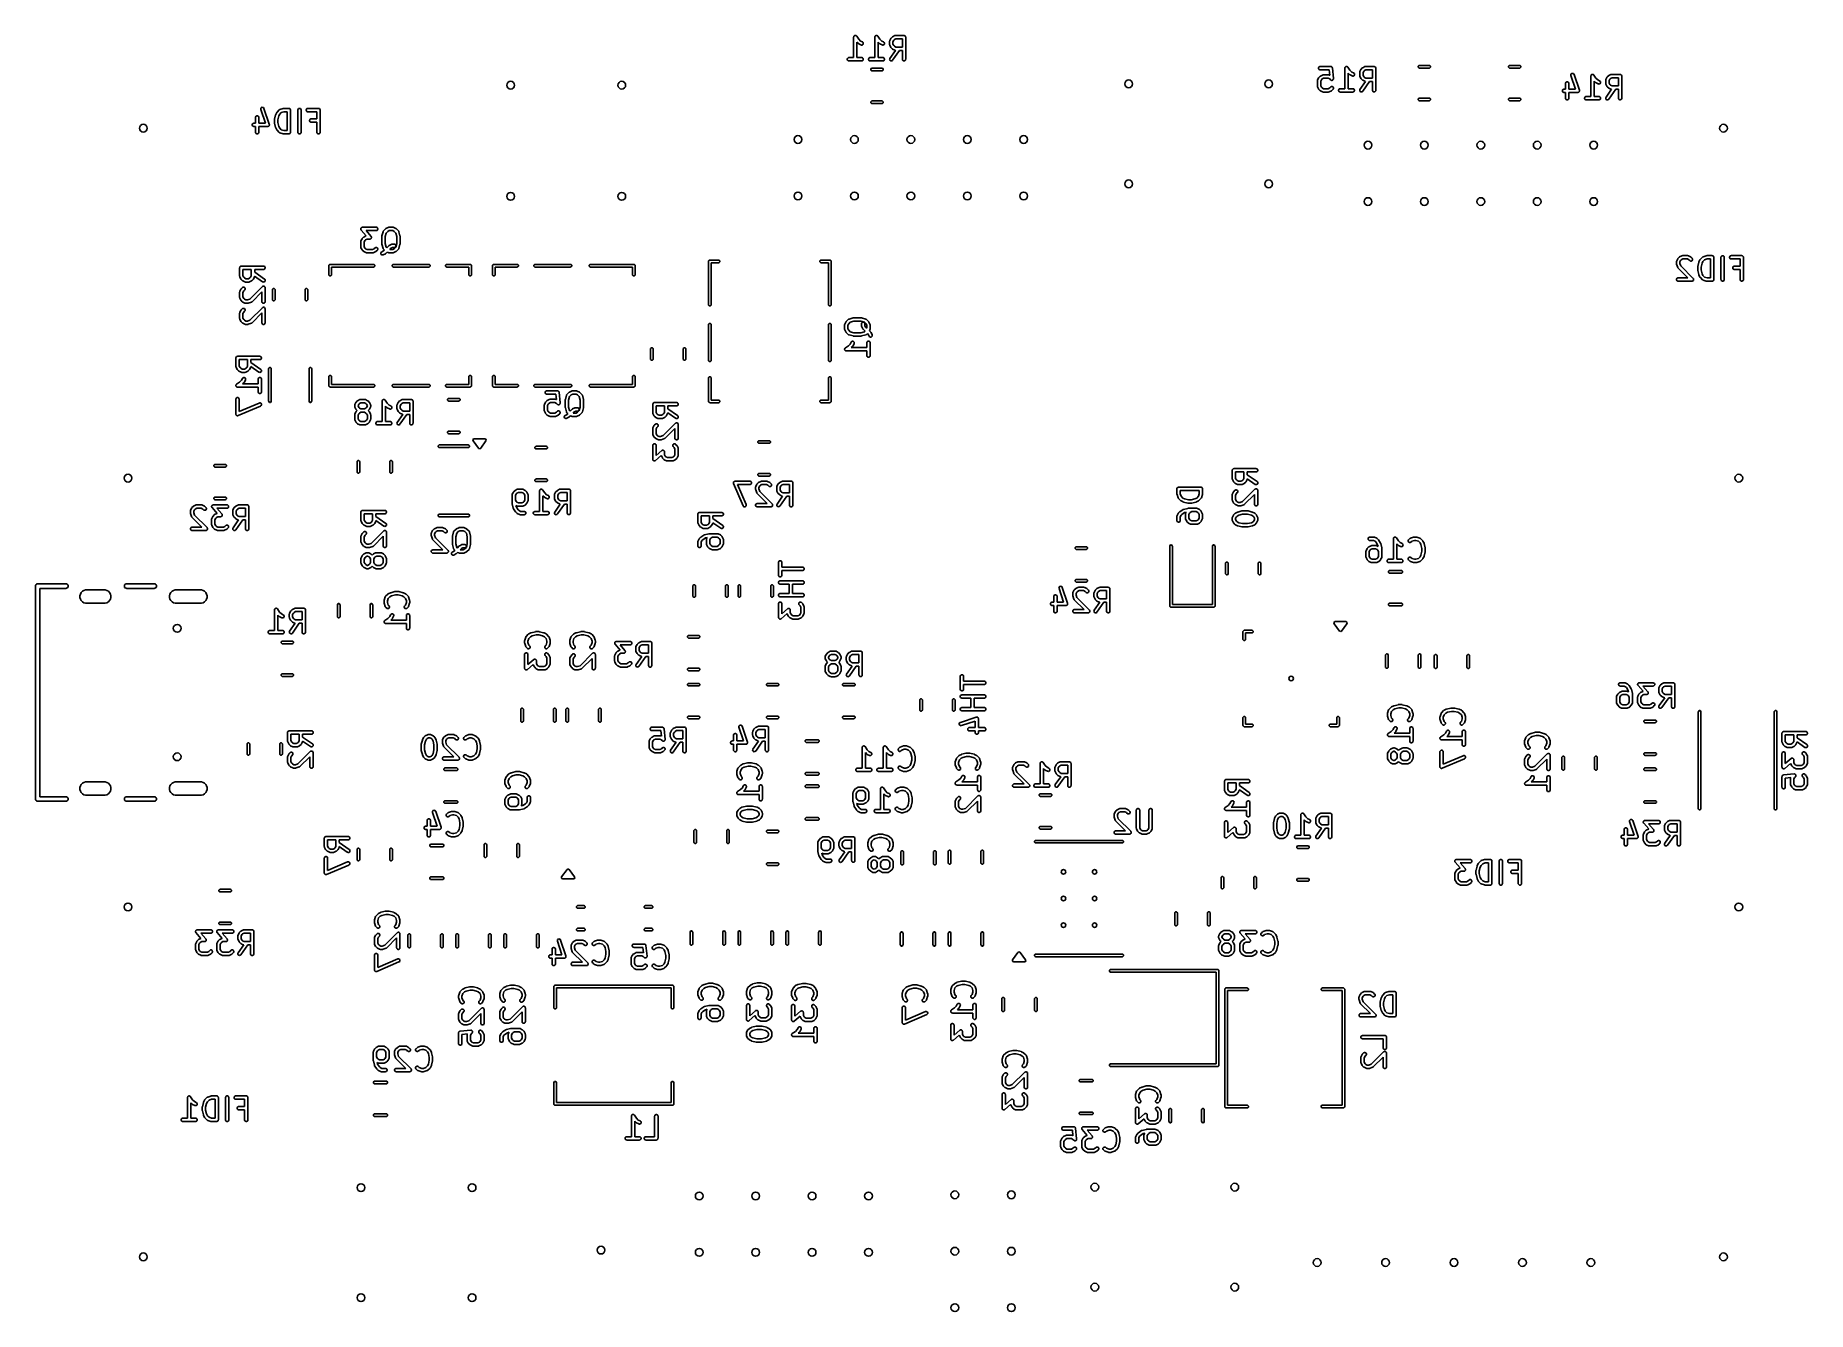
# Model space of a CAD drawing. Extents: x 0.21 to 3.35, y 0.3 to 2.56.
import ezdxf

# ---------------------------------------------------------------- set-up
doc = ezdxf.new("R2010")
doc.units = 0
doc.header["$MEASUREMENT"] = 0
doc.layers.add('BLACK', color=7, linetype='CONTINUOUS')

msp = doc.modelspace()

# ---------------------------------------------------------------- linework, layer by layer
at = {"layer": 'BLACK', "linetype": 'CONTINUOUS'}
for p, q in [((1.6586, 2.5614), (1.6587, 2.562)), ((1.6586, 2.525), (1.6586, 2.5614)), ((1.6586, 2.5614), (1.6586, 2.5614)), ((1.6586, 2.5614), (1.6586, 2.5614)), ((1.6586, 2.5614), (1.6586, 2.5614)), ((1.6587, 2.562), (1.6588, 2.5623)), ((1.6588, 2.5626), (1.659, 2.5628)), ((1.6588, 2.5623), (1.6588, 2.5626)), ((1.659, 2.5628), (1.6591, 2.5631)), ((1.6591, 2.5631), (1.6593, 2.5633)), ((1.6593, 2.5633), (1.6595, 2.5635)), ((1.6595, 2.5635), (1.6597, 2.5637)), ((1.6597, 2.5637), (1.6599, 2.5639)), ((1.6599, 2.5639), (1.6602, 2.564)), ((1.6602, 2.564), (1.6604, 2.5642)), ((1.6604, 2.5642), (1.6607, 2.5642)), ((1.6607, 2.5642), (1.661, 2.5643)), ((1.661, 2.5643), (1.6613, 2.5643)), ((1.6613, 2.5643), (1.6616, 2.5644)), ((1.6616, 2.5644), (1.6619, 2.5643)), ((1.6619, 2.5643), (1.6621, 2.5643)), ((1.6621, 2.5643), (1.6624, 2.5642)), ((1.6624, 2.5642), (1.6627, 2.5642)), ((1.6627, 2.5642), (1.6629, 2.564)), ((1.6629, 2.564), (1.6632, 2.5639)), ((1.6632, 2.5639), (1.6634, 2.5637)), ((1.6634, 2.5637), (1.6637, 2.5635)), ((1.6637, 2.5635), (1.664, 2.5631)), ((1.664, 2.5631), (1.664, 2.5631)), ((1.664, 2.5631), (1.664, 2.5631)), ((1.664, 2.5631), (1.664, 2.5631)), ((1.664, 2.5631), (1.6676, 2.5577)), ((1.667, 2.55), (1.6645, 2.5524)), ((1.6645, 2.5524), (1.6645, 2.525)), ((1.6672, 2.5498), (1.667, 2.55)), ((1.6673, 2.5497), (1.6672, 2.5498)), ((1.6674, 2.5496), (1.6673, 2.5497)), ((1.6673, 2.5497), (1.6673, 2.5497)), ((1.6675, 2.5496), (1.6674, 2.5496)), ((1.6677, 2.5494), (1.6675, 2.5496)), ((1.6676, 2.5577), (1.6708, 2.5545)), ((1.6715, 2.5475), (1.6677, 2.5494)), ((1.6708, 2.5545), (1.6741, 2.5528)), ((1.672, 2.5473), (1.6715, 2.5475)), ((1.6732, 2.5472), (1.672, 2.5473)), ((1.6743, 2.5476), (1.6732, 2.5472)), ((1.6741, 2.5528), (1.6746, 2.5525)), ((1.6751, 2.5484), (1.6743, 2.5476)), ((1.6746, 2.5525), (1.6754, 2.5516)), ((1.6757, 2.5494), (1.6751, 2.5484)), ((1.6754, 2.5516), (1.6757, 2.5505)), ((1.6757, 2.5505), (1.6757, 2.5494)), ((1.6961, 2.5614), (1.6962, 2.562)), ((1.6961, 2.525), (1.6961, 2.5614)), ((1.6961, 2.5614), (1.6961, 2.5614)), ((1.6961, 2.5614), (1.6961, 2.5614)), ((1.6961, 2.5614), (1.6961, 2.5614)), ((1.6962, 2.562), (1.6963, 2.5623)), ((1.6963, 2.5626), (1.6965, 2.5628)), ((1.6963, 2.5623), (1.6963, 2.5626)), ((1.6965, 2.5628), (1.6966, 2.5631)), ((1.6966, 2.5631), (1.6968, 2.5633)), ((1.6968, 2.5633), (1.697, 2.5635)), ((1.697, 2.5635), (1.6972, 2.5637)), ((1.6972, 2.5637), (1.6974, 2.5639)), ((1.6974, 2.5639), (1.6977, 2.564)), ((1.6977, 2.564), (1.6979, 2.5642)), ((1.6979, 2.5642), (1.6982, 2.5642)), ((1.6982, 2.5642), (1.6985, 2.5643)), ((1.6985, 2.5643), (1.6988, 2.5643)), ((1.6988, 2.5643), (1.6991, 2.5644)), ((1.6991, 2.5644), (1.6993, 2.5643)), ((1.6993, 2.5643), (1.6996, 2.5643)), ((1.6996, 2.5643), (1.6999, 2.5642)), ((1.6999, 2.5642), (1.7002, 2.5642)), ((1.7002, 2.5642), (1.7004, 2.564)), ((1.7004, 2.564), (1.7007, 2.5639)), ((1.7007, 2.5639), (1.7009, 2.5637)), ((1.7009, 2.5637), (1.7012, 2.5635)), ((1.7012, 2.5635), (1.7015, 2.5631)), ((1.7015, 2.5631), (1.7015, 2.5631)), ((1.7015, 2.5631), (1.7015, 2.5631)), ((1.7015, 2.5631), (1.7015, 2.5631)), ((1.7015, 2.5631), (1.7051, 2.5577)), ((1.7045, 2.55), (1.702, 2.5524)), ((1.702, 2.5524), (1.702, 2.525)), ((1.7047, 2.5498), (1.7045, 2.55)), ((1.7048, 2.5497), (1.7047, 2.5498)), ((1.7049, 2.5496), (1.7048, 2.5497)), ((1.7048, 2.5497), (1.7048, 2.5497)), ((1.705, 2.5496), (1.7049, 2.5496)), ((1.7052, 2.5494), (1.705, 2.5496)), ((1.7051, 2.5577), (1.7083, 2.5545)), ((1.709, 2.5475), (1.7052, 2.5494)), ((1.7083, 2.5545), (1.7116, 2.5528)), ((1.7095, 2.5473), (1.709, 2.5475)), ((1.7107, 2.5472), (1.7095, 2.5473)), ((1.7118, 2.5476), (1.7107, 2.5472)), ((1.7116, 2.5528), (1.7121, 2.5525)), ((1.7126, 2.5484), (1.7118, 2.5476)), ((1.7121, 2.5525), (1.7129, 2.5516)), ((1.7132, 2.5494), (1.7126, 2.5484)), ((1.7129, 2.5516), (1.7132, 2.5505)), ((1.7132, 2.5505), (1.7132, 2.5494)), ((1.7224, 2.5545), (1.7225, 2.5546)), ((1.7224, 2.5539), (1.7224, 2.5545)), ((1.7224, 2.5483), (1.7224, 2.5539)), ((1.7224, 2.5477), (1.7224, 2.5483)), ((1.7225, 2.5476), (1.7224, 2.5477)), ((1.7225, 2.5547), (1.7227, 2.5552)), ((1.7225, 2.5546), (1.7225, 2.5547)), ((1.7225, 2.5475), (1.7225, 2.5476)), ((1.7227, 2.547), (1.7225, 2.5475)), ((1.7227, 2.5552), (1.7245, 2.559)), ((1.7245, 2.5432), (1.7227, 2.547)), ((1.7245, 2.559), (1.7247, 2.5592)), ((1.7247, 2.5593), (1.7248, 2.5594)), ((1.7247, 2.5592), (1.7247, 2.5593)), ((1.7248, 2.5594), (1.7249, 2.5595)), ((1.7249, 2.5595), (1.7251, 2.5598)), ((1.7249, 2.5595), (1.7249, 2.5595)), ((1.7251, 2.5598), (1.727, 2.5616)), ((1.727, 2.5616), (1.7272, 2.5618)), ((1.7272, 2.5618), (1.7272, 2.5619)), ((1.7272, 2.5619), (1.7273, 2.5619)), ((1.7273, 2.5619), (1.7274, 2.562)), ((1.7274, 2.562), (1.7275, 2.562)), ((1.7275, 2.562), (1.7277, 2.5622)), ((1.7277, 2.5622), (1.7315, 2.5641)), ((1.7296, 2.5559), (1.7283, 2.5532)), ((1.7283, 2.5532), (1.7283, 2.549)), ((1.7283, 2.549), (1.7296, 2.5463)), ((1.7308, 2.5571), (1.7296, 2.5559)), ((1.7296, 2.5463), (1.7308, 2.5451)), ((1.7335, 2.5585), (1.7308, 2.5571)), ((1.7308, 2.5451), (1.7335, 2.5438)), ((1.7315, 2.5641), (1.732, 2.5643)), ((1.732, 2.5643), (1.7321, 2.5643)), ((1.7321, 2.5643), (1.7322, 2.5643)), ((1.7322, 2.5643), (1.7328, 2.5644)), ((1.7328, 2.5644), (1.7478, 2.5644)), ((1.7449, 2.5585), (1.7335, 2.5585)), ((1.7335, 2.5438), (1.7449, 2.5438)), ((1.7449, 2.5438), (1.7449, 2.5585)), ((1.7478, 2.5644), (1.7484, 2.5643)), ((1.7484, 2.5643), (1.7494, 2.5639)), ((1.7494, 2.5639), (1.7503, 2.5631)), ((1.7503, 2.5631), (1.7507, 2.562)), ((1.7507, 2.562), (1.7508, 2.5614)), ((1.7508, 2.5614), (1.7508, 2.5221)), ((1.6474, 2.5226), (1.6479, 2.5237)), ((1.6474, 2.5215), (1.6474, 2.5226)), ((1.6479, 2.5204), (1.6474, 2.5215)), ((1.6479, 2.5237), (1.6487, 2.5245)), ((1.6487, 2.5196), (1.6479, 2.5204)), ((1.6487, 2.5245), (1.6497, 2.525)), ((1.6497, 2.5192), (1.6487, 2.5196)), ((1.6497, 2.525), (1.6503, 2.525)), ((1.6503, 2.5191), (1.6497, 2.5192)), ((1.6503, 2.525), (1.6586, 2.525)), ((1.6728, 2.5191), (1.6503, 2.5191)), ((1.6645, 2.525), (1.6728, 2.525)), ((1.6728, 2.525), (1.6734, 2.525)), ((1.6734, 2.5192), (1.6728, 2.5191)), ((1.6734, 2.525), (1.6745, 2.5245)), ((1.6745, 2.5196), (1.6734, 2.5192)), ((1.6745, 2.5245), (1.6753, 2.5237)), ((1.6753, 2.5204), (1.6745, 2.5196)), ((1.6753, 2.5237), (1.6757, 2.5226)), ((1.6757, 2.5215), (1.6753, 2.5204)), ((1.6757, 2.5226), (1.6757, 2.5215)), ((1.6849, 2.5226), (1.6854, 2.5237)), ((1.6849, 2.5215), (1.6849, 2.5226)), ((1.6854, 2.5204), (1.6849, 2.5215)), ((1.6854, 2.5237), (1.6862, 2.5245)), ((1.6862, 2.5196), (1.6854, 2.5204)), ((1.6862, 2.5245), (1.6872, 2.525)), ((1.6872, 2.5192), (1.6862, 2.5196)), ((1.6872, 2.525), (1.6878, 2.525)), ((1.6878, 2.5191), (1.6872, 2.5192)), ((1.6878, 2.525), (1.6961, 2.525)), ((1.7103, 2.5191), (1.6878, 2.5191)), ((1.702, 2.525), (1.7103, 2.525)), ((1.7103, 2.525), (1.7109, 2.525)), ((1.7109, 2.5192), (1.7103, 2.5191)), ((1.7109, 2.525), (1.712, 2.5245)), ((1.712, 2.5196), (1.7109, 2.5192)), ((1.712, 2.5245), (1.7128, 2.5237)), ((1.7128, 2.5204), (1.712, 2.5196)), ((1.7128, 2.5237), (1.7132, 2.5226)), ((1.7132, 2.5215), (1.7128, 2.5204)), ((1.7132, 2.5226), (1.7132, 2.5215)), ((1.7224, 2.5221), (1.7226, 2.5232)), ((1.7226, 2.521), (1.7224, 2.5221)), ((1.7226, 2.5232), (1.7229, 2.5237)), ((1.7232, 2.52), (1.7226, 2.521)), ((1.7229, 2.5237), (1.7328, 2.5379)), ((1.7241, 2.5194), (1.7232, 2.52)), ((1.7252, 2.5191), (1.7241, 2.5194)), ((1.7247, 2.543), (1.7245, 2.5432)), ((1.7247, 2.5429), (1.7247, 2.543)), ((1.7248, 2.5428), (1.7247, 2.5429)), ((1.7249, 2.5427), (1.7248, 2.5428)), ((1.7251, 2.5425), (1.7249, 2.5427)), ((1.7249, 2.5427), (1.7249, 2.5427)), ((1.727, 2.5406), (1.7251, 2.5425)), ((1.7264, 2.5193), (1.7252, 2.5191)), ((1.7274, 2.5199), (1.7264, 2.5193)), ((1.7272, 2.5404), (1.727, 2.5406)), ((1.7272, 2.5403), (1.7272, 2.5404)), ((1.7273, 2.5403), (1.7272, 2.5403)), ((1.7274, 2.5402), (1.7273, 2.5403)), ((1.7275, 2.5402), (1.7274, 2.5402)), ((1.7277, 2.5204), (1.7274, 2.5199)), ((1.7277, 2.54), (1.7275, 2.5402)), ((1.7315, 2.5382), (1.7277, 2.54)), ((1.74, 2.5378), (1.7277, 2.5204)), ((1.732, 2.538), (1.7315, 2.5382)), ((1.7321, 2.5379), (1.732, 2.538)), ((1.7322, 2.5379), (1.7321, 2.5379)), ((1.7328, 2.5379), (1.7322, 2.5379)), ((1.7449, 2.5378), (1.74, 2.5378)), ((1.7449, 2.5221), (1.7449, 2.5378)), ((1.7449, 2.5215), (1.7449, 2.5221)), ((1.7454, 2.5204), (1.7449, 2.5215)), ((1.7462, 2.5196), (1.7454, 2.5204)), ((1.7472, 2.5192), (1.7462, 2.5196)), ((1.7484, 2.5192), (1.7472, 2.5192)), ((1.7494, 2.5196), (1.7484, 2.5192)), ((1.7503, 2.5204), (1.7494, 2.5196)), ((1.7507, 2.5215), (1.7503, 2.5204)), ((1.7508, 2.5221), (1.7507, 2.5215)), ((1.6889, 2.5048), (1.6902, 2.5061)), ((1.6889, 2.503), (1.6889, 2.5048)), ((1.6902, 2.5018), (1.6889, 2.503)), ((1.6902, 2.5061), (1.6911, 2.5063)), ((1.6911, 2.5016), (1.6902, 2.5018)), ((1.6911, 2.5063), (1.7089, 2.5063)), ((1.7089, 2.5016), (1.6911, 2.5016)), ((1.7089, 2.5063), (1.7098, 2.5061)), ((1.7098, 2.5018), (1.7089, 2.5016)), ((1.7098, 2.5061), (1.7111, 2.5048)), ((1.7111, 2.503), (1.7098, 2.5018)), ((1.7111, 2.5048), (1.7111, 2.503)), ((2.4804, 2.4845), (2.4805, 2.4846)), ((2.4804, 2.484), (2.4804, 2.4845)), ((2.4804, 2.4746), (2.4804, 2.484)), ((2.4805, 2.4847), (2.4807, 2.4853)), ((2.4805, 2.4846), (2.4805, 2.4847)), ((2.4807, 2.4853), (2.4826, 2.489)), ((2.4823, 2.507), (2.4827, 2.5081)), ((2.4823, 2.5059), (2.4823, 2.507)), ((2.4827, 2.5048), (2.4823, 2.5059)), ((2.4826, 2.489), (2.4827, 2.4893)), ((2.4827, 2.5081), (2.4836, 2.5089)), ((2.4836, 2.504), (2.4827, 2.5048)), ((2.4827, 2.4893), (2.4827, 2.4894)), ((2.4827, 2.4894), (2.4828, 2.4894)), ((2.4828, 2.4894), (2.4829, 2.4895)), ((2.4829, 2.4896), (2.4831, 2.4898)), ((2.4829, 2.4895), (2.4829, 2.4896)), ((2.4831, 2.4898), (2.485, 2.4917)), ((2.4836, 2.5089), (2.4846, 2.5094)), ((2.4846, 2.5036), (2.4836, 2.504)), ((2.4846, 2.5094), (2.4852, 2.5094)), ((2.4852, 2.5035), (2.4846, 2.5036)), ((2.485, 2.4917), (2.4852, 2.4919)), ((2.4852, 2.5094), (2.5039, 2.5094)), ((2.5013, 2.5035), (2.4852, 2.5035)), ((2.4852, 2.4919), (2.4853, 2.4919)), ((2.4853, 2.4919), (2.4853, 2.492)), ((2.4853, 2.492), (2.4854, 2.492)), ((2.4854, 2.492), (2.4855, 2.4921)), ((2.4855, 2.4921), (2.4857, 2.4922)), ((2.4857, 2.4922), (2.4895, 2.4941)), ((2.4876, 2.486), (2.4863, 2.4833)), ((2.4863, 2.4833), (2.4863, 2.4753)), ((2.4888, 2.4872), (2.4876, 2.486)), ((2.4915, 2.4885), (2.4888, 2.4872)), ((2.4895, 2.4941), (2.49, 2.4943)), ((2.49, 2.4943), (2.4901, 2.4943)), ((2.4901, 2.4943), (2.4902, 2.4944)), ((2.4902, 2.4944), (2.4908, 2.4944)), ((2.4908, 2.4944), (2.5002, 2.4944)), ((2.4995, 2.4885), (2.4915, 2.4885)), ((2.5022, 2.4872), (2.4995, 2.4885)), ((2.5002, 2.4944), (2.5008, 2.4944)), ((2.5008, 2.4944), (2.5009, 2.4943)), ((2.5009, 2.4943), (2.501, 2.4943)), ((2.501, 2.4943), (2.5015, 2.4941)), ((2.5022, 2.4937), (2.5013, 2.5035)), ((2.5015, 2.4941), (2.5022, 2.4937)), ((2.5037, 2.4856), (2.5022, 2.4872)), ((2.5042, 2.4853), (2.5037, 2.4856)), ((2.5039, 2.5094), (2.5042, 2.5094)), ((2.5042, 2.5094), (2.5042, 2.5094)), ((2.5042, 2.5094), (2.5043, 2.5094)), ((2.5043, 2.4852), (2.5042, 2.4853)), ((2.5043, 2.5094), (2.5045, 2.5094)), ((2.5044, 2.4851), (2.5043, 2.4852)), ((2.5048, 2.485), (2.5044, 2.4851)), ((2.5045, 2.5094), (2.5049, 2.5092)), ((2.5052, 2.4848), (2.5048, 2.485)), ((2.5049, 2.5092), (2.5053, 2.5091)), ((2.5054, 2.4848), (2.5052, 2.4848)), ((2.5053, 2.5091), (2.5054, 2.509)), ((2.5054, 2.509), (2.5056, 2.5089)), ((2.5055, 2.4848), (2.5054, 2.4848)), ((2.506, 2.4848), (2.5055, 2.4848)), ((2.5056, 2.5089), (2.5059, 2.5086)), ((2.5059, 2.5086), (2.5062, 2.5083)), ((2.5064, 2.4848), (2.506, 2.4848)), ((2.5062, 2.5083), (2.5063, 2.5082)), ((2.5063, 2.5082), (2.5064, 2.5081)), ((2.5064, 2.5081), (2.5066, 2.5077)), ((2.5065, 2.4849), (2.5064, 2.4848)), ((2.5067, 2.4849), (2.5065, 2.4849)), ((2.5066, 2.5077), (2.5068, 2.5073)), ((2.5071, 2.4851), (2.5067, 2.4849)), ((2.5068, 2.5073), (2.5068, 2.5071)), ((2.5068, 2.5071), (2.5068, 2.507)), ((2.5068, 2.507), (2.5068, 2.507)), ((2.5068, 2.507), (2.5069, 2.5068)), ((2.5069, 2.5068), (2.5088, 2.488)), ((2.5075, 2.4853), (2.5071, 2.4851)), ((2.5076, 2.4854), (2.5075, 2.4853)), ((2.5077, 2.4854), (2.5076, 2.4854)), ((2.508, 2.4858), (2.5077, 2.4854)), ((2.5083, 2.4861), (2.508, 2.4858)), ((2.5084, 2.4863), (2.5083, 2.4862)), ((2.5083, 2.4862), (2.5083, 2.4861)), ((2.5085, 2.4867), (2.5084, 2.4863)), ((2.5087, 2.4871), (2.5085, 2.4867)), ((2.5088, 2.4874), (2.5087, 2.4873)), ((2.5087, 2.4873), (2.5087, 2.4871)), ((2.5088, 2.488), (2.5088, 2.4874)), ((2.5291, 2.5065), (2.5292, 2.507)), ((2.5291, 2.47), (2.5291, 2.5065)), ((2.5291, 2.5065), (2.5291, 2.5065)), ((2.5291, 2.5065), (2.5291, 2.5065)), ((2.5291, 2.5065), (2.5291, 2.5065)), ((2.5292, 2.507), (2.5293, 2.5073)), ((2.5293, 2.5076), (2.5295, 2.5078)), ((2.5293, 2.5073), (2.5293, 2.5076)), ((2.5295, 2.5078), (2.5296, 2.5081)), ((2.5296, 2.5081), (2.5298, 2.5083)), ((2.5298, 2.5083), (2.53, 2.5086)), ((2.53, 2.5086), (2.5302, 2.5087)), ((2.5302, 2.5087), (2.5304, 2.5089)), ((2.5304, 2.5089), (2.5307, 2.509)), ((2.5307, 2.509), (2.5309, 2.5092)), ((2.5309, 2.5092), (2.5312, 2.5092)), ((2.5312, 2.5092), (2.5315, 2.5094)), ((2.5315, 2.5094), (2.5318, 2.5094)), ((2.5318, 2.5094), (2.5321, 2.5094)), ((2.5321, 2.5094), (2.5323, 2.5094)), ((2.5323, 2.5094), (2.5326, 2.5094)), ((2.5326, 2.5094), (2.5329, 2.5092)), ((2.5329, 2.5092), (2.5332, 2.5092)), ((2.5332, 2.5092), (2.5334, 2.509)), ((2.5334, 2.509), (2.5337, 2.5089)), ((2.5337, 2.5089), (2.5339, 2.5087)), ((2.5339, 2.5087), (2.5342, 2.5085)), ((2.5342, 2.5085), (2.5345, 2.5081)), ((2.5345, 2.5081), (2.5345, 2.5081)), ((2.5345, 2.5081), (2.5345, 2.5081)), ((2.5345, 2.5081), (2.5345, 2.5081)), ((2.5345, 2.5081), (2.5381, 2.5027)), ((2.5375, 2.495), (2.535, 2.4975)), ((2.535, 2.4975), (2.535, 2.47)), ((2.5377, 2.4948), (2.5375, 2.495)), ((2.5378, 2.4948), (2.5377, 2.4948)), ((2.5378, 2.4947), (2.5378, 2.4948)), ((2.5379, 2.4946), (2.5378, 2.4947)), ((2.538, 2.4946), (2.5379, 2.4946)), ((2.5382, 2.4944), (2.538, 2.4946)), ((2.5381, 2.5027), (2.5413, 2.4995)), ((2.542, 2.4926), (2.5382, 2.4944)), ((2.5413, 2.4995), (2.5446, 2.4979)), ((2.5425, 2.4924), (2.542, 2.4926)), ((2.5437, 2.4923), (2.5425, 2.4924)), ((2.5448, 2.4926), (2.5437, 2.4923)), ((2.5446, 2.4979), (2.5451, 2.4975)), ((2.5456, 2.4934), (2.5448, 2.4926)), ((2.5451, 2.4975), (2.5459, 2.4967)), ((2.5462, 2.4944), (2.5456, 2.4934)), ((2.5459, 2.4967), (2.5462, 2.4956)), ((2.5462, 2.4956), (2.5462, 2.4944)), ((2.5554, 2.4995), (2.5555, 2.4996)), ((2.5554, 2.499), (2.5554, 2.4995)), ((2.5554, 2.4933), (2.5554, 2.499)), ((2.5554, 2.4928), (2.5554, 2.4933)), ((2.5555, 2.4927), (2.5554, 2.4928)), ((2.5555, 2.4997), (2.5557, 2.5003)), ((2.5555, 2.4996), (2.5555, 2.4997)), ((2.5555, 2.4926), (2.5555, 2.4927)), ((2.5557, 2.492), (2.5555, 2.4926)), ((2.5557, 2.5003), (2.5575, 2.504)), ((2.5575, 2.4883), (2.5557, 2.492)), ((2.5559, 2.4688), (2.5658, 2.4829)), ((2.5575, 2.504), (2.5577, 2.5043)), ((2.5577, 2.488), (2.5575, 2.4883)), ((2.5577, 2.5043), (2.5577, 2.5044)), ((2.5577, 2.5044), (2.5578, 2.5044)), ((2.5578, 2.4879), (2.5577, 2.488)), ((2.5577, 2.488), (2.5577, 2.488)), ((2.5578, 2.5044), (2.5579, 2.5045)), ((2.5579, 2.4878), (2.5578, 2.4879)), ((2.5579, 2.5046), (2.5581, 2.5048)), ((2.5579, 2.5045), (2.5579, 2.5046)), ((2.5579, 2.4877), (2.5579, 2.4878)), ((2.5581, 2.4875), (2.5579, 2.4877)), ((2.5581, 2.5048), (2.56, 2.5067)), ((2.56, 2.4856), (2.5581, 2.4875)), ((2.56, 2.5067), (2.5602, 2.5069)), ((2.5602, 2.4854), (2.56, 2.4856)), ((2.5602, 2.5069), (2.5603, 2.507)), ((2.5602, 2.5069), (2.5602, 2.5069)), ((2.5603, 2.4853), (2.5602, 2.4854)), ((2.5602, 2.4854), (2.5602, 2.4854)), ((2.5603, 2.507), (2.5604, 2.507)), ((2.5604, 2.4853), (2.5603, 2.4853)), ((2.5604, 2.507), (2.5605, 2.5071)), ((2.5605, 2.4852), (2.5604, 2.4853)), ((2.5605, 2.5071), (2.5607, 2.5072)), ((2.5607, 2.4851), (2.5605, 2.4852)), ((2.5607, 2.5072), (2.5645, 2.5091)), ((2.5645, 2.4832), (2.5607, 2.4851)), ((2.573, 2.4829), (2.5607, 2.4654)), ((2.5626, 2.501), (2.5613, 2.4983)), ((2.5613, 2.4983), (2.5613, 2.494)), ((2.5613, 2.494), (2.5626, 2.4913)), ((2.5638, 2.5022), (2.5626, 2.501)), ((2.5626, 2.4913), (2.5638, 2.4901)), ((2.5665, 2.5035), (2.5638, 2.5022)), ((2.5638, 2.4901), (2.5665, 2.4888)), ((2.5645, 2.5091), (2.565, 2.5093)), ((2.565, 2.483), (2.5645, 2.4832)), ((2.565, 2.5093), (2.5651, 2.5093)), ((2.5651, 2.483), (2.565, 2.483)), ((2.5651, 2.5093), (2.5652, 2.5094)), ((2.5652, 2.4829), (2.5651, 2.483)), ((2.5652, 2.5094), (2.5658, 2.5094)), ((2.5658, 2.4829), (2.5652, 2.4829)), ((2.5658, 2.5094), (2.5808, 2.5094)), ((2.5779, 2.5035), (2.5665, 2.5035)), ((2.5665, 2.4888), (2.5779, 2.4888)), ((2.5779, 2.4829), (2.573, 2.4829)), ((2.5779, 2.4888), (2.5779, 2.5035)), ((2.5779, 2.4671), (2.5779, 2.4829)), ((2.5808, 2.5094), (2.5814, 2.5094)), ((2.5814, 2.5094), (2.5824, 2.5089)), ((2.5824, 2.5089), (2.5833, 2.5081)), ((2.5833, 2.5081), (2.5837, 2.507)), ((2.5837, 2.507), (2.5838, 2.5065)), ((2.5838, 2.5065), (2.5838, 2.4671)), ((2.6589, 2.5098), (2.6602, 2.5111)), ((2.6589, 2.508), (2.6589, 2.5098)), ((2.6602, 2.5068), (2.6589, 2.508)), ((2.6602, 2.5111), (2.6611, 2.5113)), ((2.6611, 2.5066), (2.6602, 2.5068)), ((2.6611, 2.5113), (2.6789, 2.5113)), ((2.6789, 2.5066), (2.6611, 2.5066)), ((2.6789, 2.5113), (2.6798, 2.5111)), ((2.6798, 2.5068), (2.6789, 2.5066)), ((2.6798, 2.5111), (2.6811, 2.5098)), ((2.6811, 2.508), (2.6798, 2.5068)), ((2.6811, 2.5098), (2.6811, 2.508)), ((2.8189, 2.5098), (2.8202, 2.5111)), ((2.8189, 2.508), (2.8189, 2.5098)), ((2.8202, 2.5068), (2.8189, 2.508)), ((2.8202, 2.5111), (2.8211, 2.5113)), ((2.8211, 2.5066), (2.8202, 2.5068)), ((2.8211, 2.5113), (2.8389, 2.5113)), ((2.8389, 2.5066), (2.8211, 2.5066)), ((2.8389, 2.5113), (2.8398, 2.5111)), ((2.8398, 2.5068), (2.8389, 2.5066)), ((2.8398, 2.5111), (2.8411, 2.5098)), ((2.8411, 2.508), (2.8398, 2.5068)), ((2.8411, 2.5098), (2.8411, 2.508)), ((2.9202, 2.4799), (2.9206, 2.481)), ((2.9206, 2.481), (2.9214, 2.4818)), ((2.9214, 2.4818), (2.9225, 2.4822)), ((2.9225, 2.4822), (2.9236, 2.4822)), ((2.9236, 2.4822), (2.9247, 2.4818)), ((2.9247, 2.4818), (2.9255, 2.481)), ((2.9255, 2.481), (2.926, 2.4799)), ((2.9295, 2.494), (2.9296, 2.4951)), ((2.9296, 2.4934), (2.9295, 2.494)), ((2.9296, 2.4951), (2.9301, 2.4961)), ((2.9377, 2.4692), (2.9296, 2.4934)), ((2.9301, 2.4961), (2.931, 2.4969)), ((2.931, 2.4969), (2.9321, 2.4973)), ((2.9321, 2.4973), (2.9332, 2.4972)), ((2.9332, 2.4972), (2.9343, 2.4967)), ((2.9343, 2.4967), (2.935, 2.4958)), ((2.935, 2.4958), (2.9352, 2.4953)), ((2.9352, 2.4953), (2.9446, 2.4672)), ((2.9651, 2.4925), (2.9652, 2.493)), ((2.9651, 2.456), (2.9651, 2.4925)), ((2.9651, 2.4925), (2.9651, 2.4925)), ((2.9651, 2.4925), (2.9651, 2.4925)), ((2.9651, 2.4925), (2.9651, 2.4925)), ((2.9652, 2.493), (2.9653, 2.4933)), ((2.9653, 2.4936), (2.9655, 2.4938)), ((2.9653, 2.4933), (2.9653, 2.4936)), ((2.9655, 2.4938), (2.9656, 2.4941)), ((2.9656, 2.4941), (2.9658, 2.4943)), ((2.9658, 2.4943), (2.966, 2.4946)), ((2.966, 2.4946), (2.9662, 2.4947)), ((2.9662, 2.4947), (2.9664, 2.4949)), ((2.9664, 2.4949), (2.9667, 2.495)), ((2.9667, 2.495), (2.9669, 2.4952)), ((2.9669, 2.4952), (2.9672, 2.4952)), ((2.9672, 2.4952), (2.9675, 2.4954)), ((2.9675, 2.4954), (2.9678, 2.4954)), ((2.9678, 2.4954), (2.9681, 2.4954)), ((2.9681, 2.4954), (2.9683, 2.4954)), ((2.9683, 2.4954), (2.9686, 2.4954)), ((2.9686, 2.4954), (2.9689, 2.4952)), ((2.9689, 2.4952), (2.9692, 2.4952)), ((2.9692, 2.4952), (2.9694, 2.495)), ((2.9694, 2.495), (2.9697, 2.4949)), ((2.9697, 2.4949), (2.9699, 2.4947)), ((2.9699, 2.4947), (2.9702, 2.4945)), ((2.9702, 2.4945), (2.9705, 2.4941)), ((2.9705, 2.4941), (2.9705, 2.4941)), ((2.9705, 2.4941), (2.9705, 2.4941)), ((2.9705, 2.4941), (2.9705, 2.4941)), ((2.9705, 2.4941), (2.9741, 2.4887)), ((2.9735, 2.481), (2.971, 2.4835)), ((2.971, 2.4835), (2.971, 2.456)), ((2.9737, 2.4808), (2.9735, 2.481)), ((2.9741, 2.4887), (2.9773, 2.4855)), ((2.9773, 2.4855), (2.9806, 2.4839)), ((2.9806, 2.4839), (2.9811, 2.4835)), ((2.9811, 2.4835), (2.9819, 2.4827)), ((2.9819, 2.4827), (2.9822, 2.4816)), ((2.9822, 2.4816), (2.9822, 2.4804)), ((2.9914, 2.4855), (2.9915, 2.4856)), ((2.9914, 2.485), (2.9914, 2.4855)), ((2.9914, 2.4793), (2.9914, 2.485)), ((2.9915, 2.4857), (2.9917, 2.4863)), ((2.9915, 2.4856), (2.9915, 2.4857)), ((2.9917, 2.4863), (2.9935, 2.49)), ((2.9935, 2.49), (2.9937, 2.4903)), ((2.9937, 2.4903), (2.9937, 2.4904)), ((2.9937, 2.4904), (2.9938, 2.4904)), ((2.9938, 2.4904), (2.9939, 2.4905)), ((2.9939, 2.4906), (2.9941, 2.4908)), ((2.9939, 2.4905), (2.9939, 2.4906)), ((2.9941, 2.4908), (2.996, 2.4927)), ((2.996, 2.4927), (2.9962, 2.4929)), ((2.9962, 2.4929), (2.9963, 2.493)), ((2.9962, 2.4929), (2.9962, 2.4929)), ((2.9963, 2.493), (2.9964, 2.493)), ((2.9964, 2.493), (2.9965, 2.4931)), ((2.9965, 2.4931), (2.9967, 2.4932)), ((2.9967, 2.4932), (3.0005, 2.4951)), ((2.9986, 2.487), (2.9973, 2.4843)), ((2.9973, 2.4843), (2.9973, 2.48)), ((2.9998, 2.4882), (2.9986, 2.487)), ((3.0025, 2.4895), (2.9998, 2.4882)), ((3.0005, 2.4951), (3.001, 2.4953)), ((3.001, 2.4953), (3.0011, 2.4953)), ((3.0011, 2.4953), (3.0012, 2.4954)), ((3.0012, 2.4954), (3.0018, 2.4954)), ((3.0018, 2.4954), (3.0168, 2.4954)), ((3.0139, 2.4895), (3.0025, 2.4895)), ((3.0139, 2.4748), (3.0139, 2.4895)), ((3.0168, 2.4954), (3.0174, 2.4954)), ((3.0174, 2.4954), (3.0184, 2.4949)), ((3.0184, 2.4949), (3.0193, 2.4941)), ((3.0193, 2.4941), (3.0197, 2.493)), ((3.0197, 2.493), (3.0198, 2.4925)), ((3.0198, 2.4925), (3.0198, 2.4531)), ((2.4804, 2.474), (2.4804, 2.4746)), ((2.4805, 2.4739), (2.4804, 2.474)), ((2.4805, 2.4738), (2.4805, 2.4739)), ((2.4807, 2.4733), (2.4805, 2.4738)), ((2.4826, 2.4695), (2.4807, 2.4733)), ((2.4827, 2.4693), (2.4826, 2.4695)), ((2.4827, 2.4692), (2.4827, 2.4693)), ((2.4828, 2.4691), (2.4827, 2.4692)), ((2.4829, 2.469), (2.4828, 2.4691)), ((2.4831, 2.4688), (2.4829, 2.469)), ((2.4829, 2.469), (2.4829, 2.469)), ((2.485, 2.4669), (2.4831, 2.4688)), ((2.4852, 2.4667), (2.485, 2.4669)), ((2.4853, 2.4666), (2.4852, 2.4667)), ((2.4854, 2.4665), (2.4853, 2.4666)), ((2.4853, 2.4666), (2.4853, 2.4666)), ((2.4855, 2.4665), (2.4854, 2.4665)), ((2.4857, 2.4663), (2.4855, 2.4665)), ((2.4895, 2.4645), (2.4857, 2.4663)), ((2.4863, 2.4753), (2.4876, 2.4726)), ((2.4876, 2.4726), (2.4888, 2.4714)), ((2.4888, 2.4714), (2.4915, 2.47)), ((2.49, 2.4642), (2.4895, 2.4645)), ((2.4901, 2.4642), (2.49, 2.4642)), ((2.4902, 2.4642), (2.4901, 2.4642)), ((2.4908, 2.4641), (2.4902, 2.4642)), ((2.5002, 2.4641), (2.4908, 2.4641)), ((2.4915, 2.47), (2.4995, 2.47)), ((2.4995, 2.47), (2.5022, 2.4714)), ((2.5008, 2.4642), (2.5002, 2.4641)), ((2.5009, 2.4642), (2.5008, 2.4642)), ((2.501, 2.4642), (2.5009, 2.4642)), ((2.5015, 2.4645), (2.501, 2.4642)), ((2.5053, 2.4663), (2.5015, 2.4645)), ((2.5022, 2.4714), (2.5037, 2.4729)), ((2.5037, 2.4729), (2.5042, 2.4733)), ((2.5042, 2.4733), (2.5052, 2.4737)), ((2.5052, 2.4737), (2.5064, 2.4737)), ((2.5055, 2.4665), (2.5053, 2.4663)), ((2.5056, 2.4665), (2.5055, 2.4665)), ((2.5057, 2.4666), (2.5056, 2.4665)), ((2.5058, 2.4666), (2.5057, 2.4666)), ((2.506, 2.4669), (2.5058, 2.4667)), ((2.5058, 2.4667), (2.5058, 2.4666)), ((2.5079, 2.4688), (2.506, 2.4669)), ((2.5064, 2.4737), (2.5075, 2.4733)), ((2.5075, 2.4733), (2.5083, 2.4725)), ((2.5083, 2.4692), (2.5079, 2.4688)), ((2.5083, 2.4725), (2.5087, 2.4714)), ((2.5087, 2.4703), (2.5083, 2.4692)), ((2.5087, 2.4714), (2.5087, 2.4703)), ((2.5179, 2.4677), (2.5184, 2.4687)), ((2.5179, 2.4665), (2.5179, 2.4677)), ((2.5184, 2.4655), (2.5179, 2.4665)), ((2.5184, 2.4687), (2.5192, 2.4695)), ((2.5192, 2.4646), (2.5184, 2.4655)), ((2.5192, 2.4695), (2.5202, 2.47)), ((2.5202, 2.4642), (2.5192, 2.4646)), ((2.5202, 2.47), (2.5208, 2.47)), ((2.5208, 2.4641), (2.5202, 2.4642)), ((2.5208, 2.47), (2.5291, 2.47)), ((2.5433, 2.4641), (2.5208, 2.4641)), ((2.535, 2.47), (2.5433, 2.47)), ((2.5433, 2.47), (2.5439, 2.47)), ((2.5439, 2.4642), (2.5433, 2.4641)), ((2.5439, 2.47), (2.545, 2.4695)), ((2.545, 2.4646), (2.5439, 2.4642)), ((2.545, 2.4695), (2.5458, 2.4687)), ((2.5458, 2.4655), (2.545, 2.4646)), ((2.5458, 2.4687), (2.5462, 2.4677)), ((2.5462, 2.4665), (2.5458, 2.4655)), ((2.5462, 2.4677), (2.5462, 2.4665)), ((2.5554, 2.4672), (2.5556, 2.4683)), ((2.5556, 2.466), (2.5554, 2.4672)), ((2.5556, 2.4683), (2.5559, 2.4688)), ((2.5562, 2.4651), (2.5556, 2.466)), ((2.5571, 2.4644), (2.5562, 2.4651)), ((2.5582, 2.4641), (2.5571, 2.4644)), ((2.5594, 2.4643), (2.5582, 2.4641)), ((2.5604, 2.465), (2.5594, 2.4643)), ((2.5607, 2.4654), (2.5604, 2.465)), ((2.5779, 2.4665), (2.5779, 2.4671)), ((2.5784, 2.4655), (2.5779, 2.4665)), ((2.5792, 2.4646), (2.5784, 2.4655)), ((2.5802, 2.4642), (2.5792, 2.4646)), ((2.5814, 2.4642), (2.5802, 2.4642)), ((2.5824, 2.4646), (2.5814, 2.4642)), ((2.5833, 2.4655), (2.5824, 2.4646)), ((2.5837, 2.4665), (2.5833, 2.4655)), ((2.5838, 2.4671), (2.5837, 2.4665)), ((2.6589, 2.452), (2.6602, 2.4532)), ((2.6589, 2.4502), (2.6589, 2.452)), ((2.6602, 2.4489), (2.6589, 2.4502)), ((2.6602, 2.4532), (2.6611, 2.4534)), ((2.6611, 2.4534), (2.6789, 2.4534)), ((2.6789, 2.4534), (2.6798, 2.4532)), ((2.6798, 2.4532), (2.6811, 2.452)), ((2.6811, 2.4502), (2.6798, 2.4489)), ((2.6811, 2.452), (2.6811, 2.4502)), ((2.8189, 2.452), (2.8202, 2.4532)), ((2.8189, 2.4502), (2.8189, 2.452)), ((2.8202, 2.4489), (2.8189, 2.4502)), ((2.8202, 2.4532), (2.8211, 2.4534)), ((2.8211, 2.4534), (2.8389, 2.4534)), ((2.8389, 2.4534), (2.8398, 2.4532)), ((2.8398, 2.4532), (2.8411, 2.452)), ((2.8411, 2.4502), (2.8398, 2.4489)), ((2.8411, 2.452), (2.8411, 2.4502)), ((2.9145, 2.4668), (2.915, 2.4679)), ((2.9145, 2.4656), (2.9145, 2.4668)), ((2.915, 2.4646), (2.9145, 2.4656)), ((2.915, 2.4679), (2.9158, 2.4687)), ((2.9158, 2.4638), (2.915, 2.4646)), ((2.9158, 2.4687), (2.9169, 2.4691)), ((2.9169, 2.4633), (2.9158, 2.4638)), ((2.9169, 2.4691), (2.9174, 2.4692)), ((2.9174, 2.4633), (2.9169, 2.4633)), ((2.9174, 2.4692), (2.9201, 2.4692)), ((2.9201, 2.4633), (2.9174, 2.4633)), ((2.9201, 2.4793), (2.9202, 2.4799)), ((2.9201, 2.4692), (2.9201, 2.4793)), ((2.9201, 2.4531), (2.9201, 2.4633)), ((2.9202, 2.4525), (2.9201, 2.4531)), ((2.9206, 2.4515), (2.9202, 2.4525)), ((2.9214, 2.4506), (2.9206, 2.4515)), ((2.9225, 2.4502), (2.9214, 2.4506)), ((2.9236, 2.4502), (2.9225, 2.4502)), ((2.9247, 2.4506), (2.9236, 2.4502)), ((2.9255, 2.4515), (2.9247, 2.4506)), ((2.926, 2.4525), (2.9255, 2.4515)), ((2.926, 2.4799), (2.926, 2.4793)), ((2.926, 2.4793), (2.926, 2.4692)), ((2.926, 2.4692), (2.9377, 2.4692)), ((2.9418, 2.4633), (2.926, 2.4633)), ((2.926, 2.4633), (2.926, 2.4531)), ((2.926, 2.4531), (2.926, 2.4525)), ((2.9421, 2.4633), (2.9418, 2.4633)), ((2.9422, 2.4633), (2.9421, 2.4633)), ((2.9424, 2.4633), (2.9422, 2.4633)), ((2.9422, 2.4633), (2.9422, 2.4633)), ((2.9428, 2.4635), (2.9424, 2.4633)), ((2.9433, 2.4637), (2.9428, 2.4635)), ((2.9434, 2.4637), (2.9433, 2.4637)), ((2.9435, 2.4638), (2.9434, 2.4637)), ((2.9438, 2.4641), (2.9435, 2.4638)), ((2.9441, 2.4644), (2.9438, 2.4641)), ((2.9442, 2.4645), (2.9441, 2.4644)), ((2.9443, 2.4646), (2.9442, 2.4645)), ((2.9445, 2.465), (2.9443, 2.4646)), ((2.9447, 2.4654), (2.9445, 2.465)), ((2.9446, 2.4672), (2.9447, 2.4669)), ((2.9447, 2.4669), (2.9447, 2.4668)), ((2.9447, 2.4668), (2.9447, 2.4667)), ((2.9447, 2.4667), (2.9447, 2.4666)), ((2.9447, 2.4666), (2.9447, 2.4661)), ((2.9447, 2.4661), (2.9447, 2.4656)), ((2.9447, 2.4656), (2.9447, 2.4655)), ((2.9447, 2.4655), (2.9447, 2.4654)), ((2.9539, 2.4537), (2.9544, 2.4547)), ((2.9539, 2.4525), (2.9539, 2.4537)), ((2.9544, 2.4515), (2.9539, 2.4525)), ((2.9544, 2.4547), (2.9552, 2.4555)), ((2.9552, 2.4506), (2.9544, 2.4515)), ((2.9552, 2.4555), (2.9562, 2.456)), ((2.9562, 2.4502), (2.9552, 2.4506)), ((2.9562, 2.456), (2.9568, 2.456)), ((2.9568, 2.4501), (2.9562, 2.4502)), ((2.9568, 2.456), (2.9651, 2.456)), ((2.9793, 2.4501), (2.9568, 2.4501)), ((2.971, 2.456), (2.9793, 2.456)), ((2.9738, 2.4808), (2.9737, 2.4808)), ((2.9738, 2.4807), (2.9738, 2.4808)), ((2.9739, 2.4806), (2.9738, 2.4807)), ((2.974, 2.4806), (2.9739, 2.4806)), ((2.9742, 2.4804), (2.974, 2.4806)), ((2.978, 2.4786), (2.9742, 2.4804)), ((2.9785, 2.4784), (2.978, 2.4786)), ((2.9797, 2.4783), (2.9785, 2.4784)), ((2.9793, 2.456), (2.9799, 2.456)), ((2.9799, 2.4502), (2.9793, 2.4501)), ((2.9808, 2.4787), (2.9797, 2.4783)), ((2.9799, 2.456), (2.981, 2.4555)), ((2.981, 2.4506), (2.9799, 2.4502)), ((2.9816, 2.4794), (2.9808, 2.4787)), ((2.981, 2.4555), (2.9818, 2.4547)), ((2.9818, 2.4515), (2.981, 2.4506)), ((2.9822, 2.4804), (2.9816, 2.4794)), ((2.9818, 2.4547), (2.9822, 2.4537)), ((2.9822, 2.4525), (2.9818, 2.4515)), ((2.9822, 2.4537), (2.9822, 2.4525)), ((2.9914, 2.4788), (2.9914, 2.4793)), ((2.9915, 2.4787), (2.9914, 2.4788)), ((2.9914, 2.4532), (2.9916, 2.4543)), ((2.9916, 2.452), (2.9914, 2.4532)), ((2.9915, 2.4786), (2.9915, 2.4787)), ((2.9917, 2.478), (2.9915, 2.4786)), ((2.9916, 2.4543), (2.9919, 2.4548)), ((2.9922, 2.4511), (2.9916, 2.452)), ((2.9935, 2.4743), (2.9917, 2.478)), ((2.9919, 2.4548), (3.0018, 2.4689)), ((2.9931, 2.4504), (2.9922, 2.4511)), ((2.9942, 2.4501), (2.9931, 2.4504)), ((2.9937, 2.474), (2.9935, 2.4743)), ((2.9938, 2.4739), (2.9937, 2.474)), ((2.9937, 2.474), (2.9937, 2.474)), ((2.9939, 2.4738), (2.9938, 2.4739)), ((2.9939, 2.4737), (2.9939, 2.4738)), ((2.9941, 2.4735), (2.9939, 2.4737)), ((2.996, 2.4716), (2.9941, 2.4735)), ((2.9954, 2.4503), (2.9942, 2.4501)), ((2.9964, 2.451), (2.9954, 2.4503)), ((2.9962, 2.4714), (2.996, 2.4716)), ((2.9963, 2.4713), (2.9962, 2.4714)), ((2.9962, 2.4714), (2.9962, 2.4714)), ((2.9964, 2.4713), (2.9963, 2.4713)), ((2.9965, 2.4712), (2.9964, 2.4713)), ((2.9967, 2.4514), (2.9964, 2.451)), ((2.9967, 2.4711), (2.9965, 2.4712)), ((3.0005, 2.4692), (2.9967, 2.4711)), ((3.009, 2.4689), (2.9967, 2.4514)), ((2.9973, 2.48), (2.9986, 2.4773)), ((2.9986, 2.4773), (2.9998, 2.4761)), ((2.9998, 2.4761), (3.0025, 2.4748)), ((3.001, 2.469), (3.0005, 2.4692)), ((3.0011, 2.469), (3.001, 2.469)), ((3.0012, 2.4689), (3.0011, 2.469)), ((3.0018, 2.4689), (3.0012, 2.4689)), ((3.0025, 2.4748), (3.0139, 2.4748)), ((3.0139, 2.4689), (3.009, 2.4689)), ((3.0139, 2.4531), (3.0139, 2.4689)), ((3.0139, 2.4525), (3.0139, 2.4531)), ((3.0144, 2.4515), (3.0139, 2.4525)), ((3.0152, 2.4506), (3.0144, 2.4515)), ((3.0162, 2.4502), (3.0152, 2.4506)), ((3.0174, 2.4502), (3.0162, 2.4502)), ((3.0184, 2.4506), (3.0174, 2.4502)), ((3.0193, 2.4515), (3.0184, 2.4506)), ((3.0197, 2.4525), (3.0193, 2.4515)), ((3.0198, 2.4531), (3.0197, 2.4525)), ((0.5986, 2.4191), (0.5987, 2.4197)), ((0.5986, 2.4089), (0.5986, 2.4191)), ((0.5987, 2.4197), (0.5991, 2.4207)), ((0.5991, 2.4207), (0.5999, 2.4215)), ((0.5999, 2.4215), (0.601, 2.422)), ((0.601, 2.422), (0.6021, 2.422)), ((0.6021, 2.422), (0.6032, 2.4215)), ((0.6032, 2.4215), (0.604, 2.4207)), ((0.604, 2.4207), (0.6045, 2.4197)), ((0.6045, 2.4197), (0.6045, 2.4191)), ((0.6045, 2.4191), (0.6045, 2.4089)), ((0.608, 2.4337), (0.6081, 2.4349)), ((0.6081, 2.4331), (0.608, 2.4337)), ((0.6081, 2.4349), (0.6086, 2.4359)), ((0.6162, 2.4089), (0.6081, 2.4331)), ((0.6086, 2.4359), (0.6095, 2.4366)), ((0.6095, 2.4366), (0.6106, 2.437)), ((0.6106, 2.437), (0.6117, 2.4369)), ((0.6117, 2.4369), (0.6128, 2.4364)), ((0.6128, 2.4364), (0.6135, 2.4355)), ((0.6135, 2.4355), (0.6137, 2.435)), ((0.6137, 2.435), (0.6231, 2.4069)), ((0.6325, 2.416), (0.6343, 2.4235)), ((0.6343, 2.4236), (0.6344, 2.4238)), ((0.6343, 2.4235), (0.6343, 2.4236)), ((0.6343, 2.4236), (0.6343, 2.4236)), ((0.6344, 2.4238), (0.6345, 2.4241)), ((0.6345, 2.4242), (0.6364, 2.4279)), ((0.6345, 2.4241), (0.6345, 2.4242)), ((0.6345, 2.4241), (0.6345, 2.4241)), ((0.6364, 2.4279), (0.6366, 2.4281)), ((0.6366, 2.4282), (0.6367, 2.4283)), ((0.6366, 2.4281), (0.6366, 2.4282)), ((0.6367, 2.4283), (0.6367, 2.4284)), ((0.6367, 2.4284), (0.6368, 2.4284)), ((0.6368, 2.4284), (0.637, 2.4287)), ((0.637, 2.4287), (0.6407, 2.4324)), ((0.64, 2.4218), (0.6383, 2.415)), ((0.6415, 2.4248), (0.64, 2.4218)), ((0.6407, 2.4324), (0.6412, 2.4328)), ((0.6412, 2.4328), (0.6413, 2.4328)), ((0.6413, 2.4328), (0.6414, 2.4329)), ((0.6414, 2.4329), (0.6419, 2.4331)), ((0.6444, 2.4277), (0.6415, 2.4248)), ((0.6419, 2.4331), (0.6475, 2.435)), ((0.6489, 2.4293), (0.6444, 2.4277)), ((0.6475, 2.435), (0.6478, 2.4351)), ((0.6478, 2.4351), (0.6479, 2.4351)), ((0.6479, 2.4351), (0.648, 2.4351)), ((0.648, 2.4351), (0.6481, 2.4351)), ((0.6481, 2.4351), (0.6484, 2.4352)), ((0.6481, 2.4351), (0.6481, 2.4351)), ((0.6484, 2.4352), (0.6578, 2.4352)), ((0.6549, 2.4293), (0.6489, 2.4293)), ((0.6549, 2.3958), (0.6549, 2.4293)), ((0.6578, 2.4352), (0.6584, 2.4351)), ((0.6584, 2.4351), (0.6595, 2.4347)), ((0.6595, 2.4347), (0.6603, 2.4338)), ((0.6603, 2.4338), (0.6607, 2.4328)), ((0.6607, 2.4328), (0.6608, 2.4322)), ((0.6608, 2.4322), (0.6608, 2.3928)), ((0.6736, 2.4322), (0.6737, 2.4328)), ((0.6736, 2.3928), (0.6736, 2.4322)), ((0.6737, 2.4328), (0.6741, 2.4338)), ((0.6741, 2.4338), (0.6749, 2.4347)), ((0.6749, 2.4347), (0.676, 2.4351)), ((0.676, 2.4351), (0.6771, 2.4351)), ((0.6771, 2.4351), (0.6782, 2.4347)), ((0.6782, 2.4347), (0.679, 2.4338)), ((0.679, 2.4338), (0.6795, 2.4328)), ((0.6795, 2.4328), (0.6795, 2.4322)), ((0.6795, 2.4322), (0.6795, 2.3928)), ((0.6887, 2.4328), (0.6891, 2.4338)), ((0.6887, 2.4316), (0.6887, 2.4328)), ((0.6891, 2.4306), (0.6887, 2.4316)), ((0.6891, 2.4338), (0.6899, 2.4347)), ((0.6899, 2.4297), (0.6891, 2.4306)), ((0.6899, 2.4347), (0.691, 2.4351)), ((0.691, 2.4293), (0.6899, 2.4297)), ((0.691, 2.4351), (0.6916, 2.4352)), ((0.6916, 2.4293), (0.691, 2.4293)), ((0.6916, 2.4352), (0.7103, 2.4352)), ((0.7074, 2.4293), (0.6916, 2.4293)), ((0.7074, 2.4164), (0.7074, 2.4293)), ((0.7103, 2.4352), (0.7109, 2.4351)), ((0.7109, 2.4351), (0.7119, 2.4347)), ((0.7119, 2.4347), (0.7128, 2.4338)), ((0.7128, 2.4338), (0.7132, 2.4328)), ((0.7132, 2.4328), (0.7133, 2.4322)), ((0.7133, 2.4322), (0.7133, 2.3928)), ((1.6889, 2.447), (1.6902, 2.4482)), ((1.6889, 2.4452), (1.6889, 2.447)), ((1.6902, 2.4439), (1.6889, 2.4452)), ((1.6902, 2.4482), (1.6911, 2.4484)), ((1.6911, 2.4437), (1.6902, 2.4439)), ((1.6911, 2.4484), (1.7089, 2.4484)), ((1.7089, 2.4437), (1.6911, 2.4437)), ((1.7089, 2.4484), (1.7098, 2.4482)), ((1.7098, 2.4439), (1.7089, 2.4437)), ((1.7098, 2.4482), (1.7111, 2.447)), ((1.7111, 2.4452), (1.7098, 2.4439)), ((1.7111, 2.447), (1.7111, 2.4452)), ((2.6611, 2.4487), (2.6602, 2.4489)), ((2.6789, 2.4487), (2.6611, 2.4487)), ((2.6798, 2.4489), (2.6789, 2.4487)), ((2.8211, 2.4487), (2.8202, 2.4489)), ((2.8389, 2.4487), (2.8211, 2.4487)), ((2.8398, 2.4489), (2.8389, 2.4487)), ((0.593, 2.4065), (0.5935, 2.4076)), ((0.593, 2.4054), (0.593, 2.4065)), ((0.5935, 2.4043), (0.593, 2.4054)), ((0.5935, 2.4076), (0.5943, 2.4084)), ((0.5943, 2.4035), (0.5935, 2.4043)), ((0.5943, 2.4084), (0.5954, 2.4089)), ((0.5954, 2.4031), (0.5943, 2.4035)), ((0.5954, 2.4089), (0.5959, 2.4089)), ((0.5959, 2.403), (0.5954, 2.4031)), ((0.5959, 2.4089), (0.5986, 2.4089)), ((0.5986, 2.403), (0.5959, 2.403)), ((0.5986, 2.3928), (0.5986, 2.403)), ((0.5987, 2.3923), (0.5986, 2.3928)), ((0.5991, 2.3912), (0.5987, 2.3923)), ((0.5999, 2.3904), (0.5991, 2.3912)), ((0.601, 2.3899), (0.5999, 2.3904)), ((0.6021, 2.3899), (0.601, 2.3899)), ((0.6032, 2.3904), (0.6021, 2.3899)), ((0.604, 2.3912), (0.6032, 2.3904)), ((0.6045, 2.3923), (0.604, 2.3912)), ((0.6045, 2.4089), (0.6162, 2.4089)), ((0.6203, 2.403), (0.6045, 2.403)), ((0.6045, 2.403), (0.6045, 2.3928)), ((0.6045, 2.3928), (0.6045, 2.3923)), ((0.6206, 2.403), (0.6203, 2.403)), ((0.6207, 2.403), (0.6206, 2.403)), ((0.6209, 2.4031), (0.6207, 2.403)), ((0.6207, 2.403), (0.6207, 2.403)), ((0.6213, 2.4032), (0.6209, 2.4031)), ((0.6218, 2.4034), (0.6213, 2.4032)), ((0.6219, 2.4035), (0.6218, 2.4034)), ((0.622, 2.4035), (0.6219, 2.4035)), ((0.6223, 2.4038), (0.622, 2.4035)), ((0.6226, 2.4041), (0.6223, 2.4038)), ((0.6227, 2.4042), (0.6226, 2.4041)), ((0.6228, 2.4043), (0.6227, 2.4042)), ((0.623, 2.4048), (0.6228, 2.4043)), ((0.6232, 2.4052), (0.623, 2.4048)), ((0.6231, 2.4069), (0.6232, 2.4066)), ((0.6232, 2.4066), (0.6232, 2.4065)), ((0.6232, 2.4065), (0.6232, 2.4065)), ((0.6232, 2.4065), (0.6232, 2.4063)), ((0.6232, 2.4063), (0.6232, 2.4059)), ((0.6232, 2.4059), (0.6232, 2.4054)), ((0.6232, 2.4054), (0.6232, 2.4053)), ((0.6232, 2.4053), (0.6232, 2.4052)), ((0.6324, 2.4159), (0.6325, 2.416)), ((0.6324, 2.4157), (0.6324, 2.4159)), ((0.6324, 2.4159), (0.6324, 2.4159)), ((0.6324, 2.4155), (0.6324, 2.4157)), ((0.6324, 2.4154), (0.6324, 2.4155)), ((0.6324, 2.4153), (0.6324, 2.4154)), ((0.6324, 2.4097), (0.6324, 2.4153)), ((0.6324, 2.4096), (0.6324, 2.4097)), ((0.6324, 2.4093), (0.6324, 2.4096)), ((0.6324, 2.4096), (0.6324, 2.4096)), ((0.6324, 2.4091), (0.6324, 2.4093)), ((0.6325, 2.409), (0.6324, 2.4091)), ((0.6324, 2.4091), (0.6324, 2.4091)), ((0.6343, 2.4015), (0.6325, 2.409)), ((0.6343, 2.4014), (0.6343, 2.4015)), ((0.6344, 2.4012), (0.6343, 2.4014)), ((0.6343, 2.4014), (0.6343, 2.4014)), ((0.6345, 2.4009), (0.6344, 2.4012)), ((0.6364, 2.3971), (0.6345, 2.4009)), ((0.6345, 2.4009), (0.6345, 2.4009)), ((0.6345, 2.4009), (0.6345, 2.4009)), ((0.6366, 2.3969), (0.6364, 2.3971)), ((0.6366, 2.3968), (0.6366, 2.3969)), ((0.6367, 2.3967), (0.6366, 2.3968)), ((0.6367, 2.3966), (0.6367, 2.3967)), ((0.6368, 2.3966), (0.6367, 2.3966)), ((0.637, 2.3964), (0.6368, 2.3966)), ((0.6407, 2.3926), (0.637, 2.3964)), ((0.6383, 2.415), (0.6383, 2.4101)), ((0.6383, 2.4101), (0.64, 2.4032)), ((0.64, 2.4032), (0.6415, 2.4002)), ((0.6412, 2.3923), (0.6407, 2.3926)), ((0.6413, 2.3922), (0.6412, 2.3923)), ((0.6414, 2.3921), (0.6413, 2.3922)), ((0.6419, 2.3919), (0.6414, 2.3921)), ((0.6415, 2.4002), (0.6444, 2.3973)), ((0.6475, 2.39), (0.6419, 2.3919)), ((0.6444, 2.3973), (0.6489, 2.3958)), ((0.6478, 2.39), (0.6475, 2.39)), ((0.6479, 2.3899), (0.6478, 2.39)), ((0.648, 2.3899), (0.6479, 2.3899)), ((0.6481, 2.3899), (0.648, 2.3899)), ((0.6484, 2.3899), (0.6481, 2.3899)), ((0.6481, 2.3899), (0.6481, 2.3899)), ((0.6578, 2.3899), (0.6484, 2.3899)), ((0.6489, 2.3958), (0.6549, 2.3958)), ((0.6584, 2.3899), (0.6578, 2.3899)), ((0.6595, 2.3904), (0.6584, 2.3899)), ((0.6603, 2.3912), (0.6595, 2.3904)), ((0.6607, 2.3923), (0.6603, 2.3912)), ((0.6608, 2.3928), (0.6607, 2.3923)), ((0.6737, 2.3923), (0.6736, 2.3928)), ((0.6741, 2.3912), (0.6737, 2.3923)), ((0.6749, 2.3904), (0.6741, 2.3912)), ((0.676, 2.3899), (0.6749, 2.3904)), ((0.6771, 2.3899), (0.676, 2.3899)), ((0.6782, 2.3904), (0.6771, 2.3899)), ((0.679, 2.3912), (0.6782, 2.3904)), ((0.6795, 2.3923), (0.679, 2.3912)), ((0.6795, 2.3928), (0.6795, 2.3923)), ((0.6943, 2.414), (0.6947, 2.4151)), ((0.6943, 2.4129), (0.6943, 2.414)), ((0.6947, 2.4118), (0.6943, 2.4129)), ((0.6947, 2.4151), (0.6955, 2.4159)), ((0.6955, 2.411), (0.6947, 2.4118)), ((0.6955, 2.4159), (0.6966, 2.4164)), ((0.6966, 2.4106), (0.6955, 2.411)), ((0.6966, 2.4164), (0.6972, 2.4164)), ((0.6972, 2.4105), (0.6966, 2.4106)), ((0.6972, 2.4164), (0.7074, 2.4164)), ((0.7074, 2.4105), (0.6972, 2.4105)), ((0.7074, 2.3928), (0.7074, 2.4105)), ((0.7074, 2.3923), (0.7074, 2.3928)), ((0.7079, 2.3912), (0.7074, 2.3923)), ((0.7087, 2.3904), (0.7079, 2.3912)), ((0.7097, 2.3899), (0.7087, 2.3904)), ((0.7109, 2.3899), (0.7097, 2.3899)), ((0.7119, 2.3904), (0.7109, 2.3899)), ((0.7128, 2.3912), (0.7119, 2.3904)), ((0.7132, 2.3923), (0.7128, 2.3912)), ((0.7133, 2.3928), (0.7132, 2.3923)), ((0.7852, 2.222), (0.7853, 2.2221)), ((0.7852, 2.2216), (0.7852, 2.222)), ((0.7852, 2.2211), (0.7852, 2.2216)), ((0.7852, 2.221), (0.7852, 2.2211)), ((0.7852, 2.2209), (0.7852, 2.221)), ((0.7854, 2.2204), (0.7852, 2.2209)), ((0.7852, 2.1995), (0.7853, 2.1996)), ((0.7852, 2.199), (0.7852, 2.1995)), ((0.7852, 2.1896), (0.7852, 2.199)), ((0.7853, 2.2222), (0.7855, 2.2227)), ((0.7853, 2.2221), (0.7853, 2.2222)), ((0.7853, 2.1997), (0.7855, 2.2003)), ((0.7853, 2.1996), (0.7853, 2.1997)), ((0.7856, 2.22), (0.7854, 2.2204)), ((0.7855, 2.2227), (0.7857, 2.2231)), ((0.7855, 2.2003), (0.7874, 2.204)), ((0.7857, 2.2199), (0.7856, 2.22)), ((0.7857, 2.2232), (0.7858, 2.2233)), ((0.7857, 2.2231), (0.7857, 2.2232)), ((0.7857, 2.2198), (0.7857, 2.2199)), ((0.7859, 2.2195), (0.7857, 2.2198)), ((0.7857, 2.2198), (0.7857, 2.2198)), ((0.7858, 2.2233), (0.7861, 2.2236)), ((0.7948, 2.2093), (0.7859, 2.2195)), ((0.7861, 2.2236), (0.7865, 2.2239)), ((0.7865, 2.2239), (0.7866, 2.224)), ((0.7866, 2.224), (0.7867, 2.224)), ((0.7867, 2.224), (0.7871, 2.2242)), ((0.7871, 2.2242), (0.7876, 2.2244)), ((0.7874, 2.204), (0.7875, 2.2043)), ((0.7875, 2.2043), (0.7875, 2.2044)), ((0.7875, 2.2044), (0.7876, 2.2044)), ((0.7876, 2.2244), (0.7877, 2.2244)), ((0.7876, 2.2044), (0.7877, 2.2045)), ((0.7877, 2.2244), (0.7877, 2.2244)), ((0.7877, 2.2244), (0.7878, 2.2244)), ((0.7877, 2.2046), (0.7879, 2.2048)), ((0.7877, 2.2045), (0.7877, 2.2046)), ((0.7878, 2.2244), (0.7881, 2.2244)), ((0.7879, 2.2048), (0.7898, 2.2067)), ((0.7881, 2.2244), (0.8125, 2.2244)), ((0.7898, 2.2067), (0.79, 2.2069)), ((0.79, 2.2069), (0.7901, 2.2069)), ((0.7901, 2.2069), (0.7902, 2.207)), ((0.7902, 2.207), (0.7903, 2.2071)), ((0.7902, 2.207), (0.7902, 2.207)), ((0.7903, 2.2071), (0.7906, 2.2072)), ((0.7906, 2.2072), (0.7943, 2.2091)), ((0.7924, 2.201), (0.7911, 2.1983)), ((0.7911, 2.1983), (0.7911, 2.1903)), ((0.7936, 2.2022), (0.7924, 2.201)), ((0.7963, 2.2035), (0.7936, 2.2022)), ((0.7943, 2.2091), (0.7948, 2.2093)), ((0.8125, 2.2185), (0.7946, 2.2185)), ((0.7946, 2.2185), (0.8035, 2.2084)), ((0.8013, 2.2035), (0.7963, 2.2035)), ((0.8016, 2.2035), (0.8013, 2.2035)), ((0.8017, 2.2036), (0.8016, 2.2035)), ((0.8016, 2.2035), (0.8016, 2.2035)), ((0.8018, 2.2036), (0.8017, 2.2036)), ((0.8023, 2.2038), (0.8018, 2.2036)), ((0.8027, 2.2039), (0.8023, 2.2038)), ((0.8028, 2.204), (0.8027, 2.2039)), ((0.8029, 2.204), (0.8028, 2.204)), ((0.8032, 2.2043), (0.8029, 2.204)), ((0.8036, 2.2047), (0.8032, 2.2043)), ((0.8035, 2.2084), (0.8037, 2.2082)), ((0.8037, 2.2048), (0.8036, 2.2048)), ((0.8036, 2.2048), (0.8036, 2.2047)), ((0.8037, 2.2082), (0.8037, 2.2081)), ((0.8037, 2.2081), (0.8037, 2.2081)), ((0.8037, 2.2081), (0.8038, 2.2079)), ((0.8039, 2.2053), (0.8037, 2.2048)), ((0.8038, 2.2079), (0.804, 2.2075)), ((0.8041, 2.2057), (0.8039, 2.2053)), ((0.804, 2.2075), (0.8041, 2.207)), ((0.8041, 2.207), (0.8041, 2.2069)), ((0.8041, 2.2069), (0.8042, 2.2068)), ((0.8042, 2.2068), (0.8041, 2.2064)), ((0.8041, 2.2064), (0.8041, 2.2059)), ((0.8041, 2.2059), (0.8041, 2.2058)), ((0.8041, 2.2058), (0.8041, 2.2057)), ((0.8125, 2.2244), (0.8131, 2.2244)), ((0.8131, 2.2186), (0.8125, 2.2185)), ((0.8131, 2.2244), (0.8141, 2.2239)), ((0.8141, 2.219), (0.8131, 2.2186)), ((0.8141, 2.2239), (0.815, 2.2231)), ((0.815, 2.2198), (0.8141, 2.219)), ((0.815, 2.2231), (0.8154, 2.222)), ((0.8154, 2.2209), (0.815, 2.2198)), ((0.8154, 2.222), (0.8154, 2.2209)), ((0.8227, 2.209), (0.8228, 2.2091)), ((0.8227, 2.2089), (0.8227, 2.209)), ((0.8227, 2.2087), (0.8227, 2.2089)), ((0.8227, 2.2085), (0.8227, 2.2087)), ((0.8227, 2.2084), (0.8227, 2.2085)), ((0.8227, 2.2083), (0.8227, 2.2084)), ((0.8227, 2.1952), (0.8227, 2.2083)), ((0.8228, 2.2091), (0.8246, 2.2166)), ((0.8246, 2.2166), (0.8248, 2.2171)), ((0.8248, 2.2171), (0.825, 2.2173)), ((0.825, 2.2175), (0.8254, 2.2179)), ((0.825, 2.2173), (0.825, 2.2175)), ((0.8254, 2.2179), (0.8292, 2.2217)), ((0.8302, 2.2143), (0.8286, 2.208)), ((0.8286, 2.208), (0.8286, 2.1956)), ((0.8292, 2.2217), (0.8294, 2.2219)), ((0.8294, 2.2219), (0.8295, 2.222)), ((0.8294, 2.2219), (0.8294, 2.2219)), ((0.8295, 2.222), (0.8296, 2.222)), ((0.8296, 2.222), (0.8297, 2.2221)), ((0.8297, 2.2221), (0.8299, 2.2222)), ((0.8299, 2.2222), (0.8337, 2.2241)), ((0.833, 2.2172), (0.8302, 2.2143)), ((0.8357, 2.2185), (0.833, 2.2172)), ((0.8337, 2.2241), (0.8342, 2.2243)), ((0.8342, 2.2243), (0.8343, 2.2243)), ((0.8343, 2.2243), (0.8344, 2.2244)), ((0.8344, 2.2244), (0.835, 2.2244)), ((0.835, 2.2244), (0.8425, 2.2244)), ((0.8418, 2.2185), (0.8357, 2.2185)), ((0.8445, 2.2172), (0.8418, 2.2185)), ((0.8425, 2.2244), (0.8431, 2.2244)), ((0.8431, 2.2244), (0.8432, 2.2243)), ((0.8432, 2.2243), (0.8433, 2.2243)), ((0.8433, 2.2243), (0.8438, 2.2241)), ((0.8438, 2.2241), (0.8476, 2.2222)), ((0.8473, 2.2143), (0.8445, 2.2172)), ((0.8489, 2.208), (0.8473, 2.2143)), ((0.8476, 2.2222), (0.8478, 2.2221)), ((0.8478, 2.2221), (0.8479, 2.222)), ((0.8479, 2.222), (0.848, 2.222)), ((0.848, 2.222), (0.8481, 2.2219)), ((0.8481, 2.2219), (0.8481, 2.2219)), ((0.8481, 2.2219), (0.8483, 2.2217)), ((0.8483, 2.2217), (0.8521, 2.2179)), ((0.8489, 2.1956), (0.8489, 2.208)), ((0.8521, 2.2179), (0.8525, 2.2175)), ((0.8525, 2.2175), (0.8525, 2.2173)), ((0.8525, 2.2173), (0.8527, 2.2171)), ((0.8527, 2.2171), (0.8529, 2.2166)), ((0.8529, 2.2166), (0.8547, 2.2091)), ((0.8547, 2.2091), (0.8548, 2.209)), ((0.8548, 2.209), (0.8548, 2.2089)), ((0.8548, 2.2089), (0.8548, 2.2087)), ((0.8548, 2.2087), (0.8548, 2.2085)), ((0.8548, 2.2085), (0.8548, 2.2084)), ((0.8548, 2.2084), (0.8548, 2.2083)), ((0.8548, 2.2083), (0.8548, 2.1952)), ((0.7852, 2.189), (0.7852, 2.1896)), ((0.7853, 2.1889), (0.7852, 2.189)), ((0.7853, 2.1888), (0.7853, 2.1889)), ((0.7855, 2.1883), (0.7853, 2.1888)), ((0.7874, 2.1845), (0.7855, 2.1883)), ((0.7875, 2.1843), (0.7874, 2.1845)), ((0.7875, 2.1842), (0.7875, 2.1843)), ((0.7876, 2.1841), (0.7875, 2.1842)), ((0.7877, 2.184), (0.7876, 2.1841)), ((0.7879, 2.1838), (0.7877, 2.184)), ((0.7877, 2.184), (0.7877, 2.184)), ((0.7898, 2.1819), (0.7879, 2.1838)), ((0.79, 2.1817), (0.7898, 2.1819)), ((0.7901, 2.1816), (0.79, 2.1817)), ((0.7902, 2.1816), (0.7901, 2.1816)), ((0.7902, 2.1815), (0.7902, 2.1816)), ((0.7903, 2.1815), (0.7902, 2.1815)), ((0.7906, 2.1813), (0.7903, 2.1815)), ((0.7943, 2.1795), (0.7906, 2.1813)), ((0.7911, 2.1903), (0.7924, 2.1876)), ((0.7924, 2.1876), (0.7936, 2.1864)), ((0.7936, 2.1864), (0.7963, 2.185)), ((0.7948, 2.1792), (0.7943, 2.1795)), ((0.795, 2.1792), (0.7948, 2.1792)), ((0.7951, 2.1792), (0.795, 2.1792)), ((0.7956, 2.1791), (0.7951, 2.1792)), ((0.8069, 2.1791), (0.7956, 2.1791)), ((0.7963, 2.185), (0.8062, 2.185)), ((0.8062, 2.185), (0.8089, 2.1864)), ((0.8075, 2.1792), (0.8069, 2.1791)), ((0.8076, 2.1792), (0.8075, 2.1792)), ((0.8077, 2.1792), (0.8076, 2.1792)), ((0.8082, 2.1795), (0.8077, 2.1792)), ((0.8119, 2.1813), (0.8082, 2.1795)), ((0.8089, 2.1864), (0.8104, 2.1879)), ((0.8104, 2.1879), (0.8109, 2.1883)), ((0.8109, 2.1883), (0.8119, 2.1887)), ((0.8119, 2.1887), (0.8131, 2.1887)), ((0.8122, 2.1815), (0.8119, 2.1813)), ((0.8123, 2.1815), (0.8122, 2.1815)), ((0.8124, 2.1816), (0.8123, 2.1816)), ((0.8123, 2.1816), (0.8123, 2.1815)), ((0.8125, 2.1817), (0.8124, 2.1816)), ((0.8127, 2.1819), (0.8125, 2.1817)), ((0.8146, 2.1838), (0.8127, 2.1819)), ((0.8131, 2.1887), (0.8141, 2.1883)), ((0.8141, 2.1883), (0.815, 2.1875)), ((0.815, 2.1842), (0.8146, 2.1838)), ((0.815, 2.1875), (0.8154, 2.1864)), ((0.8154, 2.1853), (0.815, 2.1842)), ((0.8154, 2.1864), (0.8154, 2.1853)), ((0.8208, 2.1787), (0.8212, 2.1798)), ((0.8209, 2.1776), (0.8208, 2.1787)), ((0.8214, 2.1765), (0.8209, 2.1776)), ((0.8212, 2.1798), (0.8219, 2.1807)), ((0.8223, 2.1758), (0.8214, 2.1765)), ((0.8219, 2.1807), (0.8224, 2.181)), ((0.8234, 2.1754), (0.8223, 2.1758)), ((0.8224, 2.181), (0.8257, 2.1826)), ((0.8227, 2.1951), (0.8227, 2.1952)), ((0.8227, 2.1949), (0.8227, 2.1951)), ((0.8227, 2.1951), (0.8227, 2.1951)), ((0.8227, 2.1946), (0.8227, 2.1949)), ((0.8228, 2.1945), (0.8227, 2.1946)), ((0.8227, 2.1946), (0.8227, 2.1946)), ((0.8246, 2.187), (0.8228, 2.1945)), ((0.8245, 2.1755), (0.8234, 2.1754)), ((0.8251, 2.1757), (0.8245, 2.1755)), ((0.8248, 2.1865), (0.8246, 2.187)), ((0.825, 2.1863), (0.8248, 2.1865)), ((0.825, 2.1861), (0.825, 2.1863)), ((0.8254, 2.1856), (0.825, 2.1861)), ((0.8288, 2.1776), (0.8251, 2.1757)), ((0.8271, 2.184), (0.8254, 2.1856)), ((0.8257, 2.1826), (0.8271, 2.184)), ((0.8286, 2.1956), (0.8302, 2.1892)), ((0.8291, 2.1777), (0.8288, 2.1776)), ((0.8292, 2.1778), (0.8291, 2.1778)), ((0.8291, 2.1778), (0.8291, 2.1777)), ((0.8293, 2.1779), (0.8292, 2.1778)), ((0.8294, 2.1779), (0.8293, 2.1779)), ((0.8296, 2.1781), (0.8294, 2.1779)), ((0.8318, 2.1804), (0.8296, 2.1781)), ((0.8302, 2.1892), (0.8312, 2.1881)), ((0.8312, 2.1881), (0.8348, 2.1917)), ((0.8337, 2.1795), (0.8318, 2.1804)), ((0.8342, 2.1792), (0.8337, 2.1795)), ((0.8343, 2.1792), (0.8342, 2.1792)), ((0.8344, 2.1792), (0.8343, 2.1792)), ((0.835, 2.1791), (0.8344, 2.1792)), ((0.8348, 2.1917), (0.835, 2.1919)), ((0.835, 2.1919), (0.8351, 2.1919)), ((0.8425, 2.1791), (0.835, 2.1791)), ((0.8351, 2.1919), (0.8352, 2.192)), ((0.8352, 2.192), (0.8353, 2.1921)), ((0.8352, 2.192), (0.8352, 2.192)), ((0.8353, 2.1921), (0.8356, 2.1922)), ((0.8356, 2.1922), (0.8393, 2.1941)), ((0.8386, 2.1872), (0.8365, 2.185)), ((0.8365, 2.185), (0.8418, 2.185)), ((0.8413, 2.1885), (0.8386, 2.1872)), ((0.8393, 2.1941), (0.8398, 2.1943)), ((0.8398, 2.1943), (0.8399, 2.1943)), ((0.8399, 2.1943), (0.84, 2.1944)), ((0.84, 2.1944), (0.8406, 2.1944)), ((0.8406, 2.1944), (0.8444, 2.1944)), ((0.8444, 2.1885), (0.8413, 2.1885)), ((0.8418, 2.185), (0.8445, 2.1864)), ((0.8431, 2.1792), (0.8425, 2.1791)), ((0.8432, 2.1792), (0.8431, 2.1792)), ((0.8433, 2.1792), (0.8432, 2.1792)), ((0.8438, 2.1795), (0.8433, 2.1792)), ((0.8476, 2.1813), (0.8438, 2.1795)), ((0.8444, 2.1944), (0.8449, 2.1944)), ((0.8449, 2.1886), (0.8444, 2.1885)), ((0.8445, 2.1864), (0.8473, 2.1892)), ((0.8449, 2.1944), (0.846, 2.1939)), ((0.846, 2.189), (0.8449, 2.1886)), ((0.846, 2.1939), (0.8468, 2.1931)), ((0.8468, 2.1898), (0.846, 2.189)), ((0.8468, 2.1931), (0.8473, 2.192)), ((0.8473, 2.1909), (0.8468, 2.1898)), ((0.8473, 2.1892), (0.8489, 2.1956)), ((0.8473, 2.192), (0.8473, 2.1909)), ((0.8478, 2.1815), (0.8476, 2.1813)), ((0.8479, 2.1815), (0.8478, 2.1815)), ((0.848, 2.1816), (0.8479, 2.1815)), ((0.8481, 2.1816), (0.848, 2.1816)), ((0.8483, 2.1819), (0.8481, 2.1817)), ((0.8481, 2.1817), (0.8481, 2.1816)), ((0.8521, 2.1856), (0.8483, 2.1819)), ((0.8525, 2.1861), (0.8521, 2.1856)), ((0.8527, 2.1865), (0.8525, 2.1863)), ((0.8525, 2.1863), (0.8525, 2.1861)), ((0.8529, 2.187), (0.8527, 2.1865)), ((0.8547, 2.1945), (0.8529, 2.187)), ((0.8548, 2.1946), (0.8547, 2.1945)), ((0.8548, 2.1952), (0.8548, 2.1951)), ((0.8548, 2.1951), (0.8548, 2.1951)), ((0.8548, 2.1951), (0.8548, 2.1949)), ((0.8548, 2.1949), (0.8548, 2.1946)), ((0.8548, 2.1946), (0.8548, 2.1946)), ((3.1172, 2.165), (3.1191, 2.1688)), ((3.1191, 2.1688), (3.1192, 2.169)), ((3.1192, 2.1691), (3.1193, 2.1692)), ((3.1192, 2.169), (3.1192, 2.1691)), ((3.1193, 2.1692), (3.1194, 2.1693)), ((3.1194, 2.1693), (3.1196, 2.1695)), ((3.1194, 2.1693), (3.1194, 2.1693)), ((3.1196, 2.1695), (3.1215, 2.1714)), ((3.1215, 2.1714), (3.1217, 2.1716)), ((3.1217, 2.1716), (3.1218, 2.1717)), ((3.1218, 2.1717), (3.1219, 2.1718)), ((3.1218, 2.1717), (3.1218, 2.1717)), ((3.1219, 2.1718), (3.122, 2.1718)), ((3.122, 2.1718), (3.1222, 2.172)), ((3.1222, 2.172), (3.126, 2.1738)), ((3.1253, 2.1669), (3.1241, 2.1657)), ((3.128, 2.1683), (3.1253, 2.1669)), ((3.126, 2.1738), (3.1265, 2.1741)), ((3.1265, 2.1741), (3.1266, 2.1741)), ((3.1266, 2.1741), (3.1267, 2.1741)), ((3.1267, 2.1741), (3.1273, 2.1742)), ((3.1273, 2.1742), (3.1367, 2.1742)), ((3.136, 2.1683), (3.128, 2.1683)), ((3.1387, 2.1669), (3.136, 2.1683)), ((3.1367, 2.1742), (3.1373, 2.1741)), ((3.1373, 2.1741), (3.1374, 2.1741)), ((3.1374, 2.1741), (3.1375, 2.1741)), ((3.1375, 2.1741), (3.138, 2.1738)), ((3.138, 2.1738), (3.1418, 2.172)), ((3.1402, 2.1654), (3.1387, 2.1669)), ((3.1418, 2.172), (3.142, 2.1718)), ((3.142, 2.1718), (3.1421, 2.1718)), ((3.1421, 2.1718), (3.1422, 2.1717)), ((3.1422, 2.1717), (3.1423, 2.1717)), ((3.1423, 2.1717), (3.1423, 2.1716)), ((3.1423, 2.1716), (3.1425, 2.1714)), ((3.1425, 2.1714), (3.1444, 2.1695)), ((3.1444, 2.1695), (3.1448, 2.1691)), ((3.1448, 2.1691), (3.1452, 2.168)), ((3.1452, 2.1669), (3.1448, 2.1658)), ((3.1452, 2.168), (3.1452, 2.1669)), ((3.1565, 2.1632), (3.1584, 2.1669)), ((3.1584, 2.1669), (3.1586, 2.1671)), ((3.1586, 2.1672), (3.1587, 2.1673)), ((3.1586, 2.1671), (3.1586, 2.1672)), ((3.1587, 2.1673), (3.1587, 2.1674)), ((3.1587, 2.1674), (3.1588, 2.1674)), ((3.1588, 2.1674), (3.159, 2.1677)), ((3.159, 2.1677), (3.1627, 2.1714)), ((3.1627, 2.1714), (3.1632, 2.1718)), ((3.1632, 2.1718), (3.1633, 2.1718)), ((3.1633, 2.1718), (3.1634, 2.1719)), ((3.1634, 2.1719), (3.1639, 2.1721)), ((3.1639, 2.1721), (3.1695, 2.174)), ((3.1709, 2.1683), (3.1664, 2.1667)), ((3.1695, 2.174), (3.1698, 2.1741)), ((3.1698, 2.1741), (3.1699, 2.1741)), ((3.1699, 2.1741), (3.17, 2.1741)), ((3.17, 2.1741), (3.1701, 2.1741)), ((3.1701, 2.1741), (3.1704, 2.1742)), ((3.1701, 2.1741), (3.1701, 2.1741)), ((3.1704, 2.1742), (3.1798, 2.1742)), ((3.1769, 2.1683), (3.1709, 2.1683)), ((3.1769, 2.1348), (3.1769, 2.1683)), ((3.1798, 2.1742), (3.1804, 2.1741)), ((3.1804, 2.1741), (3.1815, 2.1737)), ((3.1815, 2.1737), (3.1823, 2.1728)), ((3.1823, 2.1728), (3.1827, 2.1718)), ((3.1827, 2.1718), (3.1828, 2.1712)), ((3.1828, 2.1712), (3.1828, 2.1318)), ((3.1956, 2.1712), (3.1957, 2.1718)), ((3.1956, 2.1318), (3.1956, 2.1712)), ((3.1957, 2.1718), (3.1961, 2.1728)), ((3.1961, 2.1728), (3.1969, 2.1737)), ((3.1969, 2.1737), (3.198, 2.1741)), ((3.198, 2.1741), (3.1991, 2.1741)), ((3.1991, 2.1741), (3.2002, 2.1737)), ((3.2002, 2.1737), (3.201, 2.1728)), ((3.201, 2.1728), (3.2015, 2.1718)), ((3.2015, 2.1718), (3.2015, 2.1712)), ((3.2015, 2.1712), (3.2015, 2.1318)), ((3.2107, 2.1718), (3.2111, 2.1728)), ((3.2107, 2.1706), (3.2107, 2.1718)), ((3.2111, 2.1696), (3.2107, 2.1706)), ((3.2111, 2.1728), (3.2119, 2.1737)), ((3.2119, 2.1687), (3.2111, 2.1696)), ((3.2119, 2.1737), (3.213, 2.1741)), ((3.213, 2.1683), (3.2119, 2.1687)), ((3.213, 2.1741), (3.2136, 2.1742)), ((3.2136, 2.1683), (3.213, 2.1683)), ((3.2136, 2.1742), (3.2323, 2.1742)), ((3.2294, 2.1683), (3.2136, 2.1683)), ((3.2294, 2.1554), (3.2294, 2.1683)), ((3.2323, 2.1742), (3.2329, 2.1741)), ((3.2329, 2.1741), (3.2339, 2.1737)), ((3.2339, 2.1737), (3.2348, 2.1728)), ((3.2348, 2.1728), (3.2352, 2.1718)), ((3.2352, 2.1718), (3.2353, 2.1712)), ((3.2353, 2.1712), (3.2353, 2.1318)), ((0.5706, 2.1528), (0.5707, 2.1534)), ((0.5706, 2.1378), (0.5706, 2.1528)), ((0.5707, 2.1372), (0.5706, 2.1378)), ((0.5707, 2.1534), (0.5711, 2.1544)), ((0.5707, 2.1371), (0.5707, 2.1372)), ((0.5707, 2.137), (0.5707, 2.1371)), ((0.5709, 2.1365), (0.5707, 2.137)), ((0.5728, 2.1327), (0.5709, 2.1365)), ((0.5711, 2.1544), (0.5719, 2.1553)), ((0.5719, 2.1553), (0.573, 2.1557)), ((0.573, 2.1557), (0.5736, 2.1558)), ((0.5736, 2.1558), (0.6129, 2.1558)), ((0.5912, 2.1499), (0.5765, 2.1499)), ((0.5765, 2.1499), (0.5765, 2.1385)), ((0.5765, 2.1385), (0.5779, 2.1358)), ((0.5779, 2.1358), (0.5791, 2.1346)), ((0.5887, 2.1346), (0.5899, 2.1358)), ((0.5899, 2.1358), (0.5912, 2.1385)), ((0.5912, 2.1385), (0.5912, 2.1499)), ((0.5968, 2.1365), (0.595, 2.1327)), ((0.597, 2.137), (0.5968, 2.1365)), ((0.5971, 2.1371), (0.597, 2.137)), ((0.6113, 2.1279), (0.5971, 2.1378)), ((0.5971, 2.1378), (0.5971, 2.1372)), ((0.5971, 2.1372), (0.5971, 2.1371)), ((0.6129, 2.1499), (0.5972, 2.1499)), ((0.5972, 2.1499), (0.5972, 2.145)), ((0.5972, 2.145), (0.6146, 2.1327)), ((0.6129, 2.1558), (0.6135, 2.1557)), ((0.6135, 2.1499), (0.6129, 2.1499)), ((0.6135, 2.1557), (0.6146, 2.1553)), ((0.6146, 2.1504), (0.6135, 2.1499)), ((0.6146, 2.1553), (0.6154, 2.1544)), ((0.6154, 2.1512), (0.6146, 2.1504)), ((0.6154, 2.1544), (0.6158, 2.1534)), ((0.6158, 2.1522), (0.6154, 2.1512)), ((0.6158, 2.1534), (0.6158, 2.1522)), ((0.7286, 2.1563), (0.7288, 2.1572)), ((0.7286, 2.1406), (0.7286, 2.1563)), ((0.7288, 2.1396), (0.7286, 2.1406)), ((0.7288, 2.1572), (0.7301, 2.1585)), ((0.7301, 2.1384), (0.7288, 2.1396)), ((0.7301, 2.1585), (0.731, 2.1587)), ((0.7319, 2.1384), (0.7301, 2.1384)), ((0.731, 2.1587), (0.8078, 2.1587)), ((0.7332, 2.1396), (0.7319, 2.1384)), ((0.7333, 2.1406), (0.7332, 2.1396)), ((0.8078, 2.1539), (0.7333, 2.1539)), ((0.7333, 2.1539), (0.7333, 2.1406)), ((0.8078, 2.1587), (0.8087, 2.1585)), ((0.8087, 2.1541), (0.8078, 2.1539)), ((0.8087, 2.1585), (0.8099, 2.1572)), ((0.8099, 2.1554), (0.8087, 2.1541)), ((0.8099, 2.1572), (0.8099, 2.1554)), ((0.841, 2.1572), (0.8423, 2.1585)), ((0.841, 2.1554), (0.841, 2.1572)), ((0.8423, 2.1541), (0.841, 2.1554)), ((0.8423, 2.1585), (0.8432, 2.1587)), ((0.8432, 2.1539), (0.8423, 2.1541)), ((0.8432, 2.1587), (0.9062, 2.1587)), ((0.9062, 2.1539), (0.8432, 2.1539)), ((0.9062, 2.1587), (0.9071, 2.1585)), ((0.9071, 2.1541), (0.9062, 2.1539)), ((0.9071, 2.1585), (0.9084, 2.1572)), ((0.9084, 2.1554), (0.9071, 2.1541)), ((0.9084, 2.1572), (0.9084, 2.1554)), ((0.9355, 2.1572), (0.9368, 2.1585)), ((0.9355, 2.1554), (0.9355, 2.1572)), ((0.9368, 2.1541), (0.9355, 2.1554)), ((0.9368, 2.1585), (0.9377, 2.1587)), ((0.9377, 2.1539), (0.9368, 2.1541)), ((0.9377, 2.1587), (0.979, 2.1587)), ((0.9767, 2.1539), (0.9377, 2.1539)), ((0.9767, 2.1406), (0.9767, 2.1539)), ((0.9768, 2.1396), (0.9767, 2.1406)), ((0.9781, 2.1384), (0.9768, 2.1396)), ((0.9799, 2.1384), (0.9781, 2.1384)), ((0.979, 2.1587), (0.9799, 2.1585)), ((0.9799, 2.1585), (0.9812, 2.1572)), ((0.9812, 2.1396), (0.9799, 2.1384)), ((0.9812, 2.1572), (0.9814, 2.1563)), ((0.9814, 2.1406), (0.9812, 2.1396)), ((0.9814, 2.1563), (0.9814, 2.1406)), ((1.0186, 2.1555), (1.0188, 2.1564)), ((1.0186, 2.1406), (1.0186, 2.1555)), ((1.0188, 2.1396), (1.0186, 2.1406)), ((1.0188, 2.1572), (1.0201, 2.1585)), ((1.0188, 2.1564), (1.0188, 2.1572)), ((1.0201, 2.1384), (1.0188, 2.1396)), ((1.0201, 2.1585), (1.021, 2.1587)), ((1.0219, 2.1384), (1.0201, 2.1384)), ((1.021, 2.1587), (1.0623, 2.1587)), ((1.0232, 2.1396), (1.0219, 2.1384)), ((1.0233, 2.1406), (1.0232, 2.1396)), ((1.0623, 2.1539), (1.0233, 2.1539)), ((1.0233, 2.1539), (1.0233, 2.1406)), ((1.0623, 2.1587), (1.0632, 2.1585)), ((1.0632, 2.1541), (1.0623, 2.1539)), ((1.0632, 2.1585), (1.0645, 2.1572)), ((1.0645, 2.1554), (1.0632, 2.1541)), ((1.0645, 2.1572), (1.0645, 2.1554)), ((1.0916, 2.1572), (1.0929, 2.1585)), ((1.0916, 2.1554), (1.0916, 2.1572)), ((1.0929, 2.1541), (1.0916, 2.1554)), ((1.0929, 2.1585), (1.0938, 2.1587)), ((1.0938, 2.1539), (1.0929, 2.1541)), ((1.0938, 2.1587), (1.1568, 2.1587)), ((1.1568, 2.1539), (1.0938, 2.1539)), ((1.1568, 2.1587), (1.1577, 2.1585)), ((1.1577, 2.1541), (1.1568, 2.1539)), ((1.1577, 2.1585), (1.159, 2.1572)), ((1.159, 2.1554), (1.1577, 2.1541)), ((1.159, 2.1572), (1.159, 2.1554)), ((1.1901, 2.1572), (1.1913, 2.1585)), ((1.1901, 2.1554), (1.1901, 2.1572)), ((1.1913, 2.1541), (1.1901, 2.1554)), ((1.1913, 2.1585), (1.1922, 2.1587)), ((1.1922, 2.1539), (1.1913, 2.1541)), ((1.1922, 2.1587), (1.269, 2.1587)), ((1.2667, 2.1539), (1.1922, 2.1539)), ((1.2667, 2.1406), (1.2667, 2.1539)), ((1.2668, 2.1396), (1.2667, 2.1406)), ((1.2681, 2.1384), (1.2668, 2.1396)), ((1.2699, 2.1384), (1.2681, 2.1384)), ((1.269, 2.1587), (1.2699, 2.1585)), ((1.2699, 2.1585), (1.2712, 2.1572)), ((1.2712, 2.1396), (1.2699, 2.1384)), ((1.2712, 2.1572), (1.2714, 2.1563)), ((1.2714, 2.1406), (1.2712, 2.1396)), ((1.2714, 2.1563), (1.2714, 2.1406)), ((1.4013, 2.164), (1.4015, 2.1649)), ((1.4013, 2.0872), (1.4013, 2.164)), ((1.4015, 2.1649), (1.4028, 2.1662)), ((1.4028, 2.1662), (1.4037, 2.1664)), ((1.4037, 2.1664), (1.4194, 2.1664)), ((1.4194, 2.1617), (1.4061, 2.1617)), ((1.4061, 2.1617), (1.4061, 2.0872)), ((1.4194, 2.1664), (1.4204, 2.1662)), ((1.4204, 2.1618), (1.4194, 2.1617)), ((1.4204, 2.1662), (1.4216, 2.1649)), ((1.4216, 2.1631), (1.4204, 2.1618)), ((1.4216, 2.1649), (1.4216, 2.1631)), ((1.5984, 2.1649), (1.5996, 2.1662)), ((1.5984, 2.1631), (1.5984, 2.1649)), ((1.5996, 2.1618), (1.5984, 2.1631)), ((1.5996, 2.1662), (1.6006, 2.1664)), ((1.6006, 2.1617), (1.5996, 2.1618)), ((1.6006, 2.1664), (1.6163, 2.1664)), ((1.6139, 2.1617), (1.6006, 2.1617)), ((1.6139, 2.0872), (1.6139, 2.1617)), ((1.6163, 2.1664), (1.6172, 2.1662)), ((1.6172, 2.1662), (1.6185, 2.1649)), ((1.6185, 2.1649), (1.6187, 2.164)), ((1.6187, 2.164), (1.6187, 2.0872)), ((3.1169, 2.1643), (3.117, 2.1644)), ((3.1169, 2.1637), (3.1169, 2.1643)), ((3.1169, 2.16), (3.1169, 2.1637)), ((3.1169, 2.1597), (3.1169, 2.16)), ((3.1169, 2.1596), (3.1169, 2.1597)), ((3.1169, 2.1595), (3.1169, 2.1596)), ((3.1169, 2.1594), (3.1169, 2.1595)), ((3.117, 2.1593), (3.1169, 2.1594)), ((3.117, 2.1645), (3.1172, 2.165)), ((3.117, 2.1644), (3.117, 2.1645)), ((3.117, 2.159), (3.117, 2.1593)), ((3.1189, 2.1534), (3.117, 2.159)), ((3.1191, 2.1529), (3.1189, 2.1534)), ((3.1192, 2.1528), (3.1191, 2.1529)), ((3.1192, 2.1527), (3.1192, 2.1528)), ((3.1196, 2.1522), (3.1192, 2.1527)), ((3.1371, 2.1348), (3.1196, 2.1522)), ((3.1241, 2.1657), (3.1228, 2.163)), ((3.1228, 2.163), (3.1228, 2.1604)), ((3.1228, 2.1604), (3.1243, 2.1559)), ((3.1243, 2.1559), (3.1463, 2.1339)), ((3.1407, 2.165), (3.1402, 2.1654)), ((3.1417, 2.1646), (3.1407, 2.165)), ((3.1429, 2.1646), (3.1417, 2.1646)), ((3.144, 2.165), (3.1429, 2.1646)), ((3.1448, 2.1658), (3.144, 2.165)), ((3.1544, 2.1549), (3.1545, 2.155)), ((3.1544, 2.1547), (3.1544, 2.1549)), ((3.1544, 2.1549), (3.1544, 2.1549)), ((3.1544, 2.1545), (3.1544, 2.1547)), ((3.1544, 2.1544), (3.1544, 2.1545)), ((3.1544, 2.1543), (3.1544, 2.1544)), ((3.1544, 2.1487), (3.1544, 2.1543)), ((3.1544, 2.1486), (3.1544, 2.1487)), ((3.1544, 2.1483), (3.1544, 2.1486)), ((3.1544, 2.1486), (3.1544, 2.1486)), ((3.1544, 2.1481), (3.1544, 2.1483)), ((3.1545, 2.148), (3.1544, 2.1481)), ((3.1544, 2.1481), (3.1544, 2.1481)), ((3.1545, 2.155), (3.1563, 2.1625)), ((3.1563, 2.1405), (3.1545, 2.148)), ((3.1563, 2.1626), (3.1564, 2.1628)), ((3.1563, 2.1625), (3.1563, 2.1626)), ((3.1563, 2.1626), (3.1563, 2.1626)), ((3.1563, 2.1404), (3.1563, 2.1405)), ((3.1564, 2.1402), (3.1563, 2.1404)), ((3.1563, 2.1404), (3.1563, 2.1404)), ((3.1564, 2.1628), (3.1565, 2.1631)), ((3.1565, 2.1399), (3.1564, 2.1402)), ((3.1565, 2.1631), (3.1565, 2.1632)), ((3.1565, 2.1631), (3.1565, 2.1631)), ((3.1584, 2.1361), (3.1565, 2.1399)), ((3.1565, 2.1399), (3.1565, 2.1399)), ((3.1565, 2.1399), (3.1565, 2.1399)), ((3.1586, 2.1359), (3.1584, 2.1361)), ((3.1586, 2.1358), (3.1586, 2.1359)), ((3.1587, 2.1357), (3.1586, 2.1358)), ((3.1587, 2.1356), (3.1587, 2.1357)), ((3.1588, 2.1356), (3.1587, 2.1356)), ((3.159, 2.1354), (3.1588, 2.1356)), ((3.162, 2.1608), (3.1603, 2.154)), ((3.1603, 2.154), (3.1603, 2.1491)), ((3.1603, 2.1491), (3.162, 2.1422)), ((3.1635, 2.1638), (3.162, 2.1608)), ((3.162, 2.1422), (3.1635, 2.1392)), ((3.1664, 2.1667), (3.1635, 2.1638)), ((3.1635, 2.1392), (3.1664, 2.1363)), ((3.1664, 2.1363), (3.1709, 2.1348)), ((3.2163, 2.153), (3.2167, 2.1541)), ((3.2163, 2.1519), (3.2163, 2.153)), ((3.2167, 2.1508), (3.2163, 2.1519)), ((3.2167, 2.1541), (3.2175, 2.1549)), ((3.2175, 2.15), (3.2167, 2.1508)), ((3.2175, 2.1549), (3.2186, 2.1554)), ((3.2186, 2.1496), (3.2175, 2.15)), ((3.2186, 2.1554), (3.2192, 2.1554)), ((3.2192, 2.1495), (3.2186, 2.1496)), ((3.2192, 2.1554), (3.2294, 2.1554)), ((3.2294, 2.1495), (3.2192, 2.1495)), ((3.2294, 2.1318), (3.2294, 2.1495)), ((0.5706, 2.1097), (0.5707, 2.1103)), ((0.5706, 2.1003), (0.5706, 2.1097)), ((0.5707, 2.1105), (0.5709, 2.111)), ((0.5707, 2.1104), (0.5707, 2.1105)), ((0.5707, 2.1103), (0.5707, 2.1104)), ((0.5709, 2.111), (0.5728, 2.1148)), ((0.573, 2.1325), (0.5728, 2.1327)), ((0.5728, 2.1148), (0.573, 2.115)), ((0.573, 2.1324), (0.573, 2.1325)), ((0.5731, 2.1323), (0.573, 2.1324)), ((0.573, 2.1151), (0.5731, 2.1152)), ((0.573, 2.115), (0.573, 2.1151)), ((0.5731, 2.1322), (0.5731, 2.1323)), ((0.5732, 2.1322), (0.5731, 2.1322)), ((0.5731, 2.1152), (0.5732, 2.1153)), ((0.5731, 2.1152), (0.5731, 2.1152)), ((0.5734, 2.132), (0.5732, 2.1322)), ((0.5732, 2.1153), (0.5734, 2.1155)), ((0.5752, 2.1301), (0.5734, 2.132)), ((0.5734, 2.1155), (0.5752, 2.1174)), ((0.5755, 2.1299), (0.5752, 2.1301)), ((0.5752, 2.1174), (0.5757, 2.1178)), ((0.5756, 2.1298), (0.5755, 2.1299)), ((0.5755, 2.1299), (0.5755, 2.1299)), ((0.5757, 2.1297), (0.5756, 2.1298)), ((0.5758, 2.1297), (0.5757, 2.1297)), ((0.5757, 2.1178), (0.5767, 2.1182)), ((0.576, 2.1295), (0.5758, 2.1297)), ((0.5798, 2.1277), (0.576, 2.1295)), ((0.5779, 2.1117), (0.5765, 2.109)), ((0.5765, 2.109), (0.5765, 2.101)), ((0.5767, 2.1182), (0.5779, 2.1182)), ((0.5779, 2.1182), (0.579, 2.1178)), ((0.5794, 2.1132), (0.5779, 2.1117)), ((0.579, 2.1178), (0.5798, 2.117)), ((0.5791, 2.1346), (0.5818, 2.1333)), ((0.5798, 2.1137), (0.5794, 2.1132)), ((0.5803, 2.1275), (0.5798, 2.1277)), ((0.5798, 2.117), (0.5802, 2.1159)), ((0.5802, 2.1147), (0.5798, 2.1137)), ((0.5802, 2.1159), (0.5802, 2.1147)), ((0.5804, 2.1275), (0.5803, 2.1275)), ((0.5805, 2.1274), (0.5804, 2.1275)), ((0.5811, 2.1274), (0.5805, 2.1274)), ((0.5867, 2.1274), (0.5811, 2.1274)), ((0.5818, 2.1333), (0.586, 2.1333)), ((0.586, 2.1333), (0.5887, 2.1346)), ((0.5873, 2.1274), (0.5867, 2.1274)), ((0.5874, 2.1275), (0.5873, 2.1274)), ((0.5875, 2.1275), (0.5874, 2.1275)), ((0.588, 2.1277), (0.5875, 2.1275)), ((0.5918, 2.1295), (0.588, 2.1277)), ((0.5889, 2.0973), (0.6109, 2.1193)), ((0.592, 2.1297), (0.5918, 2.1295)), ((0.5921, 2.1297), (0.592, 2.1297)), ((0.5922, 2.1298), (0.5921, 2.1297)), ((0.5923, 2.1299), (0.5922, 2.1298)), ((0.5925, 2.1301), (0.5923, 2.1299)), ((0.5923, 2.1299), (0.5923, 2.1299)), ((0.5944, 2.132), (0.5925, 2.1301)), ((0.61, 2.1101), (0.5925, 2.0926)), ((0.5946, 2.1322), (0.5944, 2.132)), ((0.5947, 2.1322), (0.5946, 2.1322)), ((0.5948, 2.1324), (0.5947, 2.1323)), ((0.5947, 2.1323), (0.5947, 2.1322)), ((0.595, 2.1327), (0.5948, 2.1325)), ((0.5948, 2.1325), (0.5948, 2.1324)), ((0.61, 2.0928), (0.61, 2.1101)), ((0.6109, 2.1193), (0.6113, 2.1196)), ((0.6118, 2.1276), (0.6113, 2.1279)), ((0.6113, 2.1196), (0.6121, 2.12)), ((0.6129, 2.1274), (0.6118, 2.1276)), ((0.6121, 2.12), (0.6124, 2.1201)), ((0.6124, 2.1201), (0.6135, 2.1201)), ((0.614, 2.1276), (0.6129, 2.1274)), ((0.6135, 2.1201), (0.6146, 2.1196)), ((0.615, 2.1282), (0.614, 2.1276)), ((0.6146, 2.1327), (0.6151, 2.1324)), ((0.6146, 2.1196), (0.6154, 2.1188)), ((0.6156, 2.1291), (0.615, 2.1282)), ((0.6151, 2.1324), (0.6157, 2.1314)), ((0.6154, 2.1188), (0.6157, 2.1182)), ((0.6159, 2.1302), (0.6156, 2.1291)), ((0.6157, 2.1314), (0.6159, 2.1302)), ((0.6157, 2.1182), (0.6158, 2.1178)), ((0.6158, 2.1178), (0.6159, 2.1172)), ((0.6159, 2.1172), (0.6159, 2.0928)), ((0.6287, 2.1139), (0.6289, 2.1148)), ((0.6287, 2.0961), (0.6287, 2.1139)), ((0.6289, 2.1148), (0.6302, 2.1161)), ((0.6302, 2.1161), (0.632, 2.1161)), ((0.632, 2.1161), (0.6332, 2.1148)), ((0.6332, 2.1148), (0.6334, 2.1139)), ((0.6334, 2.1139), (0.6334, 2.0961)), ((0.6866, 2.1139), (0.6868, 2.1148)), ((0.6866, 2.0961), (0.6866, 2.1139)), ((0.6868, 2.1148), (0.688, 2.1161)), ((0.688, 2.1161), (0.6898, 2.1161)), ((0.6898, 2.1161), (0.6911, 2.1148)), ((0.6911, 2.1148), (0.6913, 2.1139)), ((0.6913, 2.1139), (0.6913, 2.0961)), ((3.1169, 2.1324), (3.1174, 2.1335)), ((3.1169, 2.1313), (3.1169, 2.1324)), ((3.1174, 2.1302), (3.1169, 2.1313)), ((3.1174, 2.1335), (3.1182, 2.1343)), ((3.1182, 2.1294), (3.1174, 2.1302)), ((3.1182, 2.1343), (3.1192, 2.1347)), ((3.1192, 2.1289), (3.1182, 2.1294)), ((3.1192, 2.1347), (3.1198, 2.1348)), ((3.1198, 2.1289), (3.1192, 2.1289)), ((3.1198, 2.1348), (3.1371, 2.1348)), ((3.1442, 2.1289), (3.1198, 2.1289)), ((3.1448, 2.1289), (3.1442, 2.1289)), ((3.1451, 2.1291), (3.1448, 2.1289)), ((3.1458, 2.1294), (3.1451, 2.1291)), ((3.1466, 2.1302), (3.1458, 2.1294)), ((3.1463, 2.1339), (3.1466, 2.1335)), ((3.1466, 2.1335), (3.1471, 2.1324)), ((3.1471, 2.1313), (3.1466, 2.1302)), ((3.1471, 2.1324), (3.1471, 2.1313)), ((3.1627, 2.1316), (3.159, 2.1354)), ((3.1632, 2.1313), (3.1627, 2.1316)), ((3.1633, 2.1312), (3.1632, 2.1313)), ((3.1634, 2.1311), (3.1633, 2.1312)), ((3.1639, 2.1309), (3.1634, 2.1311)), ((3.1695, 2.129), (3.1639, 2.1309)), ((3.1698, 2.129), (3.1695, 2.129)), ((3.1699, 2.1289), (3.1698, 2.129)), ((3.17, 2.1289), (3.1699, 2.1289)), ((3.1701, 2.1289), (3.17, 2.1289)), ((3.1704, 2.1289), (3.1701, 2.1289)), ((3.1701, 2.1289), (3.1701, 2.1289)), ((3.1798, 2.1289), (3.1704, 2.1289)), ((3.1709, 2.1348), (3.1769, 2.1348)), ((3.1804, 2.1289), (3.1798, 2.1289)), ((3.1815, 2.1294), (3.1804, 2.1289)), ((3.1823, 2.1302), (3.1815, 2.1294)), ((3.1827, 2.1313), (3.1823, 2.1302)), ((3.1828, 2.1318), (3.1827, 2.1313)), ((3.1957, 2.1313), (3.1956, 2.1318)), ((3.1961, 2.1302), (3.1957, 2.1313)), ((3.1969, 2.1294), (3.1961, 2.1302)), ((3.198, 2.1289), (3.1969, 2.1294)), ((3.1991, 2.1289), (3.198, 2.1289)), ((3.2002, 2.1294), (3.1991, 2.1289)), ((3.201, 2.1302), (3.2002, 2.1294)), ((3.2015, 2.1313), (3.201, 2.1302)), ((3.2015, 2.1318), (3.2015, 2.1313)), ((3.2294, 2.1313), (3.2294, 2.1318)), ((3.2299, 2.1302), (3.2294, 2.1313)), ((3.2307, 2.1294), (3.2299, 2.1302)), ((3.2317, 2.1289), (3.2307, 2.1294)), ((3.2329, 2.1289), (3.2317, 2.1289)), ((3.2339, 2.1294), (3.2329, 2.1289)), ((3.2348, 2.1302), (3.2339, 2.1294)), ((3.2352, 2.1313), (3.2348, 2.1302)), ((3.2353, 2.1318), (3.2352, 2.1313)), ((0.5707, 2.0997), (0.5706, 2.1003)), ((0.5706, 2.0722), (0.5707, 2.0728)), ((0.5707, 2.0996), (0.5707, 2.0997)), ((0.5707, 2.0995), (0.5707, 2.0996)), ((0.5709, 2.099), (0.5707, 2.0995)), ((0.5707, 2.073), (0.5709, 2.0735)), ((0.5707, 2.0729), (0.5707, 2.073)), ((0.5707, 2.0728), (0.5707, 2.0729)), ((0.5728, 2.0952), (0.5709, 2.099)), ((0.5709, 2.0735), (0.5728, 2.0773)), ((0.573, 2.095), (0.5728, 2.0952)), ((0.5728, 2.0773), (0.573, 2.0775)), ((0.573, 2.0949), (0.573, 2.095)), ((0.5731, 2.0948), (0.573, 2.0949)), ((0.573, 2.0776), (0.5731, 2.0777)), ((0.573, 2.0775), (0.573, 2.0776)), ((0.5732, 2.0947), (0.5731, 2.0948)), ((0.5731, 2.0948), (0.5731, 2.0948)), ((0.5731, 2.0777), (0.5731, 2.0778)), ((0.5731, 2.0778), (0.5732, 2.0778)), ((0.5734, 2.0945), (0.5732, 2.0947)), ((0.5732, 2.0778), (0.5734, 2.078)), ((0.5752, 2.0926), (0.5734, 2.0945)), ((0.5734, 2.078), (0.5752, 2.0799)), ((0.5755, 2.0924), (0.5752, 2.0926)), ((0.5752, 2.0799), (0.5757, 2.0803)), ((0.5756, 2.0923), (0.5755, 2.0924)), ((0.5755, 2.0924), (0.5755, 2.0924)), ((0.5757, 2.0922), (0.5756, 2.0923)), ((0.5758, 2.0922), (0.5757, 2.0922)), ((0.5757, 2.0803), (0.5767, 2.0807)), ((0.576, 2.092), (0.5758, 2.0922)), ((0.5798, 2.0902), (0.576, 2.092)), ((0.5765, 2.101), (0.5779, 2.0983)), ((0.5779, 2.0742), (0.5765, 2.0715)), ((0.5767, 2.0807), (0.5779, 2.0807)), ((0.5779, 2.0983), (0.5791, 2.0971)), ((0.5779, 2.0807), (0.579, 2.0803)), ((0.5794, 2.0757), (0.5779, 2.0742)), ((0.579, 2.0803), (0.5798, 2.0795)), ((0.5791, 2.0971), (0.5818, 2.0958)), ((0.5798, 2.0762), (0.5794, 2.0757)), ((0.5803, 2.09), (0.5798, 2.0902)), ((0.5798, 2.0795), (0.5802, 2.0784)), ((0.5802, 2.0772), (0.5798, 2.0762)), ((0.5802, 2.0784), (0.5802, 2.0772)), ((0.5804, 2.09), (0.5803, 2.09)), ((0.5805, 2.0899), (0.5804, 2.09)), ((0.5811, 2.0899), (0.5805, 2.0899)), ((0.5848, 2.0899), (0.5811, 2.0899)), ((0.5818, 2.0958), (0.5843, 2.0958)), ((0.5843, 2.0958), (0.5889, 2.0973)), ((0.5851, 2.0899), (0.5848, 2.0899)), ((0.5852, 2.0899), (0.5851, 2.0899)), ((0.5853, 2.0899), (0.5852, 2.0899)), ((0.5854, 2.0899), (0.5853, 2.0899)), ((0.5855, 2.0899), (0.5854, 2.0899)), ((0.5858, 2.09), (0.5855, 2.0899)), ((0.5914, 2.0919), (0.5858, 2.09)), ((0.5889, 2.0598), (0.6109, 2.0818)), ((0.5919, 2.0921), (0.5914, 2.0919)), ((0.592, 2.0922), (0.5919, 2.0921)), ((0.5921, 2.0922), (0.592, 2.0922)), ((0.5925, 2.0926), (0.5921, 2.0922)), ((0.61, 2.0922), (0.61, 2.0928)), ((0.6105, 2.0912), (0.61, 2.0922)), ((0.6113, 2.0904), (0.6105, 2.0912)), ((0.6109, 2.0818), (0.6113, 2.0821)), ((0.6124, 2.0899), (0.6113, 2.0904)), ((0.6113, 2.0821), (0.6121, 2.0825)), ((0.6121, 2.0825), (0.6124, 2.0826)), ((0.6135, 2.0899), (0.6124, 2.0899)), ((0.6124, 2.0826), (0.6135, 2.0826)), ((0.6146, 2.0904), (0.6135, 2.0899)), ((0.6135, 2.0826), (0.6146, 2.0821)), ((0.6154, 2.0912), (0.6146, 2.0904)), ((0.6146, 2.0821), (0.6154, 2.0813)), ((0.6158, 2.0922), (0.6154, 2.0912)), ((0.6154, 2.0813), (0.6157, 2.0807)), ((0.6157, 2.0807), (0.6158, 2.0803)), ((0.6159, 2.0928), (0.6158, 2.0922)), ((0.6158, 2.0803), (0.6159, 2.0797)), ((0.6159, 2.0797), (0.6159, 2.0553)), ((0.6289, 2.0952), (0.6287, 2.0961)), ((0.6302, 2.0939), (0.6289, 2.0952)), ((0.632, 2.0939), (0.6302, 2.0939)), ((0.6332, 2.0952), (0.632, 2.0939)), ((0.6334, 2.0961), (0.6332, 2.0952)), ((0.6868, 2.0952), (0.6866, 2.0961)), ((0.688, 2.0939), (0.6868, 2.0952)), ((0.6898, 2.0939), (0.688, 2.0939)), ((0.6911, 2.0952), (0.6898, 2.0939)), ((0.6913, 2.0961), (0.6911, 2.0952)), ((1.4015, 2.0863), (1.4013, 2.0872)), ((1.4028, 2.0851), (1.4015, 2.0863)), ((1.4046, 2.0851), (1.4028, 2.0851)), ((1.4059, 2.0863), (1.4046, 2.0851)), ((1.4061, 2.0872), (1.4059, 2.0863)), ((1.6141, 2.0863), (1.6139, 2.0872)), ((1.6154, 2.0851), (1.6141, 2.0863)), ((1.6172, 2.0851), (1.6154, 2.0851)), ((1.6185, 2.0863), (1.6172, 2.0851)), ((1.6187, 2.0872), (1.6185, 2.0863)), ((0.5706, 2.0628), (0.5706, 2.0722)), ((0.5707, 2.0622), (0.5706, 2.0628)), ((0.5707, 2.0621), (0.5707, 2.0622)), ((0.5707, 2.062), (0.5707, 2.0621)), ((0.5709, 2.0615), (0.5707, 2.062)), ((0.5728, 2.0577), (0.5709, 2.0615)), ((0.573, 2.0575), (0.5728, 2.0577)), ((0.573, 2.0574), (0.573, 2.0575)), ((0.5731, 2.0573), (0.573, 2.0574)), ((0.5732, 2.0572), (0.5731, 2.0573)), ((0.5731, 2.0573), (0.5731, 2.0573)), ((0.5734, 2.057), (0.5732, 2.0572)), ((0.5752, 2.0551), (0.5734, 2.057)), ((0.5755, 2.0549), (0.5752, 2.0551)), ((0.5756, 2.0548), (0.5755, 2.0549)), ((0.5755, 2.0549), (0.5755, 2.0549)), ((0.5757, 2.0547), (0.5756, 2.0548)), ((0.5758, 2.0547), (0.5757, 2.0547)), ((0.576, 2.0546), (0.5758, 2.0547)), ((0.5798, 2.0527), (0.576, 2.0546)), ((0.5765, 2.0715), (0.5765, 2.0635)), ((0.5765, 2.0635), (0.5779, 2.0608)), ((0.5779, 2.0608), (0.5791, 2.0596)), ((0.5791, 2.0596), (0.5818, 2.0583)), ((0.5803, 2.0525), (0.5798, 2.0527)), ((0.5804, 2.0525), (0.5803, 2.0525)), ((0.5805, 2.0524), (0.5804, 2.0525)), ((0.5811, 2.0524), (0.5805, 2.0524)), ((0.5848, 2.0524), (0.5811, 2.0524)), ((0.5818, 2.0583), (0.5843, 2.0583)), ((0.5843, 2.0583), (0.5889, 2.0598)), ((0.5851, 2.0524), (0.5848, 2.0524)), ((0.5852, 2.0524), (0.5851, 2.0524)), ((0.5853, 2.0524), (0.5852, 2.0524)), ((0.5854, 2.0524), (0.5853, 2.0524)), ((0.5855, 2.0525), (0.5854, 2.0524)), ((0.5858, 2.0525), (0.5855, 2.0525)), ((0.5914, 2.0544), (0.5858, 2.0525)), ((0.5919, 2.0546), (0.5914, 2.0544)), ((0.592, 2.0547), (0.5919, 2.0546)), ((0.5921, 2.0547), (0.592, 2.0547)), ((0.5925, 2.0551), (0.5921, 2.0547)), ((0.61, 2.0726), (0.5925, 2.0551)), ((0.61, 2.0553), (0.61, 2.0726)), ((0.61, 2.0547), (0.61, 2.0553)), ((0.6105, 2.0537), (0.61, 2.0547)), ((0.6113, 2.0529), (0.6105, 2.0537)), ((0.6124, 2.0524), (0.6113, 2.0529)), ((0.6135, 2.0524), (0.6124, 2.0524)), ((0.6146, 2.0529), (0.6135, 2.0524)), ((0.6154, 2.0537), (0.6146, 2.0529)), ((0.6158, 2.0547), (0.6154, 2.0537)), ((0.6159, 2.0553), (0.6158, 2.0547)), ((1.4013, 2.0518), (1.4015, 2.0527)), ((1.4013, 1.9888), (1.4013, 2.0518)), ((1.4015, 2.0527), (1.4028, 2.054)), ((1.4028, 2.054), (1.4046, 2.054)), ((1.4046, 2.054), (1.4059, 2.0527)), ((1.4059, 2.0527), (1.4061, 2.0518)), ((1.4061, 2.0518), (1.4061, 1.9888)), ((1.6139, 2.0518), (1.6141, 2.0527)), ((1.6139, 1.9888), (1.6139, 2.0518)), ((1.6141, 2.0527), (1.6154, 2.054)), ((1.6154, 2.054), (1.6172, 2.054)), ((1.6172, 2.054), (1.6185, 2.0527)), ((1.6185, 2.0527), (1.6187, 2.0518)), ((1.6187, 2.0518), (1.6187, 1.9888)), ((1.6426, 2.0521), (1.6427, 2.0522)), ((1.6426, 2.0515), (1.6426, 2.0521)), ((1.6426, 2.044), (1.6426, 2.0515)), ((1.6426, 2.0434), (1.6426, 2.044)), ((1.6427, 2.0433), (1.6426, 2.0434)), ((1.6427, 2.0523), (1.6429, 2.0528)), ((1.6427, 2.0522), (1.6427, 2.0523)), ((1.6427, 2.0432), (1.6427, 2.0433)), ((1.6429, 2.0427), (1.6427, 2.0432)), ((1.6429, 2.0528), (1.6448, 2.0566)), ((1.6448, 2.0389), (1.6429, 2.0427)), ((1.6448, 2.0566), (1.6449, 2.0568)), ((1.6449, 2.0568), (1.645, 2.0569)), ((1.645, 2.057), (1.6451, 2.0571)), ((1.645, 2.0569), (1.645, 2.057)), ((1.6451, 2.0571), (1.6453, 2.0573)), ((1.6451, 2.0571), (1.6451, 2.0571)), ((1.6453, 2.0573), (1.6491, 2.0611)), ((1.6498, 2.0535), (1.6485, 2.0508)), ((1.6485, 2.0508), (1.6485, 2.0447)), ((1.6485, 2.0447), (1.6498, 2.042)), ((1.6491, 2.0611), (1.6495, 2.0615)), ((1.6495, 2.0615), (1.6497, 2.0615)), ((1.6497, 2.0615), (1.6499, 2.0617)), ((1.6527, 2.0563), (1.6498, 2.0535)), ((1.6498, 2.042), (1.6527, 2.0392)), ((1.6499, 2.0617), (1.6504, 2.0619)), ((1.6504, 2.0619), (1.6579, 2.0637)), ((1.659, 2.0579), (1.6527, 2.0563)), ((1.6579, 2.0637), (1.658, 2.0638)), ((1.658, 2.0638), (1.6581, 2.0638)), ((1.6581, 2.0638), (1.6583, 2.0638)), ((1.6583, 2.0638), (1.6585, 2.0638)), ((1.6585, 2.0638), (1.6586, 2.0638)), ((1.6586, 2.0638), (1.6587, 2.0638)), ((1.6587, 2.0638), (1.6718, 2.0638)), ((1.6714, 2.0579), (1.659, 2.0579)), ((1.6778, 2.0563), (1.6714, 2.0579)), ((1.6718, 2.0638), (1.6719, 2.0638)), ((1.6719, 2.0638), (1.6719, 2.0638)), ((1.6719, 2.0638), (1.6721, 2.0638)), ((1.6721, 2.0638), (1.6724, 2.0638)), ((1.6724, 2.0638), (1.6724, 2.0638)), ((1.6724, 2.0638), (1.6725, 2.0637)), ((1.6725, 2.0637), (1.68, 2.0619)), ((1.6726, 2.0539), (1.6731, 2.055)), ((1.6726, 2.0534), (1.6726, 2.0539)), ((1.6726, 2.0496), (1.6726, 2.0534)), ((1.6726, 2.049), (1.6726, 2.0496)), ((1.6727, 2.0489), (1.6726, 2.049)), ((1.6727, 2.0488), (1.6727, 2.0489)), ((1.6729, 2.0483), (1.6727, 2.0488)), ((1.6748, 2.0446), (1.6729, 2.0483)), ((1.6731, 2.055), (1.6739, 2.0558)), ((1.6739, 2.0558), (1.675, 2.0563)), ((1.6749, 2.0443), (1.6748, 2.0446)), ((1.675, 2.0442), (1.6749, 2.0443)), ((1.675, 2.0563), (1.6761, 2.0563)), ((1.6751, 2.0441), (1.675, 2.0442)), ((1.675, 2.0442), (1.675, 2.0442)), ((1.6751, 2.044), (1.6751, 2.0441)), ((1.6753, 2.0438), (1.6751, 2.044)), ((1.6789, 2.0402), (1.6753, 2.0438)), ((1.6761, 2.0563), (1.6772, 2.0558)), ((1.6772, 2.0558), (1.678, 2.055)), ((1.6806, 2.0535), (1.6778, 2.0563)), ((1.678, 2.055), (1.6784, 2.0539)), ((1.6784, 2.0539), (1.6785, 2.0534)), ((1.6785, 2.0534), (1.6785, 2.0503)), ((1.6785, 2.0503), (1.6798, 2.0476)), ((1.6798, 2.0476), (1.682, 2.0455)), ((1.68, 2.0619), (1.6805, 2.0617)), ((1.6805, 2.0617), (1.6807, 2.0615)), ((1.682, 2.0508), (1.6806, 2.0535)), ((1.6807, 2.0615), (1.6809, 2.0615)), ((1.6809, 2.0615), (1.6814, 2.0611)), ((1.6814, 2.0611), (1.6851, 2.0573)), ((1.682, 2.0455), (1.682, 2.0508)), ((1.6851, 2.0573), (1.6853, 2.0571)), ((1.6853, 2.0571), (1.6854, 2.0571)), ((1.6854, 2.0571), (1.6854, 2.057)), ((1.6854, 2.057), (1.6855, 2.0569)), ((1.6855, 2.0569), (1.6855, 2.0568)), ((1.6855, 2.0568), (1.6857, 2.0566)), ((1.6857, 2.0566), (1.6875, 2.0528)), ((1.6875, 2.0427), (1.6866, 2.0408)), ((1.6875, 2.0528), (1.6878, 2.0523)), ((1.6878, 2.0432), (1.6875, 2.0427)), ((1.6878, 2.0523), (1.6878, 2.0522)), ((1.6878, 2.0522), (1.6878, 2.0521)), ((1.6878, 2.0521), (1.6879, 2.0515)), ((1.6879, 2.044), (1.6878, 2.0434)), ((1.6878, 2.0434), (1.6878, 2.0433)), ((1.6878, 2.0433), (1.6878, 2.0432)), ((1.6879, 2.0515), (1.6879, 2.044)), ((1.2987, 2.0089), (1.2989, 2.0098)), ((1.2989, 2.0098), (1.3002, 2.0111)), ((1.3002, 2.0111), (1.302, 2.0111)), ((1.302, 2.0111), (1.3032, 2.0098)), ((1.3032, 2.0098), (1.3034, 2.0089)), ((1.3566, 2.0089), (1.3568, 2.0098)), ((1.3568, 2.0098), (1.358, 2.0111)), ((1.358, 2.0111), (1.3598, 2.0111)), ((1.3598, 2.0111), (1.3611, 2.0098)), ((1.3611, 2.0098), (1.3613, 2.0089)), ((1.643, 2.0098), (1.6431, 2.01)), ((1.6431, 2.01), (1.6433, 2.0102)), ((1.6433, 2.0102), (1.6435, 2.0105)), ((1.6435, 2.0105), (1.6439, 2.0108)), ((1.6439, 2.0108), (1.6493, 2.0144)), ((1.6439, 2.0108), (1.6439, 2.0108)), ((1.6439, 2.0108), (1.6439, 2.0108)), ((1.6439, 2.0108), (1.6439, 2.0108)), ((1.6449, 2.0387), (1.6448, 2.0389)), ((1.645, 2.0386), (1.6449, 2.0387)), ((1.645, 2.0385), (1.645, 2.0386)), ((1.6451, 2.0384), (1.645, 2.0385)), ((1.6453, 2.0382), (1.6451, 2.0384)), ((1.6451, 2.0384), (1.6451, 2.0384)), ((1.6491, 2.0344), (1.6453, 2.0382)), ((1.6495, 2.034), (1.6491, 2.0344)), ((1.6493, 2.0144), (1.6525, 2.0176)), ((1.6497, 2.034), (1.6495, 2.034)), ((1.6499, 2.0338), (1.6497, 2.034)), ((1.6504, 2.0336), (1.6499, 2.0338)), ((1.6579, 2.0318), (1.6504, 2.0336)), ((1.6525, 2.0176), (1.6541, 2.0209)), ((1.6527, 2.0392), (1.659, 2.0376)), ((1.6541, 2.0209), (1.6545, 2.0214)), ((1.6545, 2.0214), (1.6553, 2.0222)), ((1.657, 2.0138), (1.6545, 2.0113)), ((1.6545, 2.0113), (1.682, 2.0113)), ((1.6553, 2.0222), (1.6564, 2.0226)), ((1.6564, 2.0226), (1.6576, 2.0225)), ((1.6572, 2.014), (1.657, 2.0138)), ((1.6573, 2.0142), (1.6572, 2.0141)), ((1.6572, 2.0141), (1.6572, 2.014)), ((1.6574, 2.0142), (1.6573, 2.0142)), ((1.6576, 2.0146), (1.6574, 2.0143)), ((1.6574, 2.0143), (1.6574, 2.0142)), ((1.6576, 2.0225), (1.6586, 2.022)), ((1.6594, 2.0183), (1.6576, 2.0146)), ((1.658, 2.0317), (1.6579, 2.0318)), ((1.6581, 2.0317), (1.658, 2.0317)), ((1.6583, 2.0317), (1.6581, 2.0317)), ((1.6585, 2.0317), (1.6583, 2.0317)), ((1.6586, 2.0317), (1.6585, 2.0317)), ((1.6587, 2.0317), (1.6586, 2.0317)), ((1.6586, 2.022), (1.6593, 2.0211)), ((1.6718, 2.0317), (1.6587, 2.0317)), ((1.659, 2.0376), (1.6714, 2.0376)), ((1.6593, 2.0211), (1.6597, 2.02)), ((1.6596, 2.0188), (1.6594, 2.0183)), ((1.6597, 2.02), (1.6596, 2.0188)), ((1.6714, 2.0376), (1.6778, 2.0392)), ((1.6719, 2.0317), (1.6718, 2.0317)), ((1.6721, 2.0317), (1.6719, 2.0317)), ((1.6719, 2.0317), (1.6719, 2.0317)), ((1.6724, 2.0317), (1.6721, 2.0317)), ((1.6725, 2.0318), (1.6724, 2.0317)), ((1.6724, 2.0317), (1.6724, 2.0317)), ((1.68, 2.0336), (1.6725, 2.0318)), ((1.6778, 2.0392), (1.6789, 2.0402)), ((1.6805, 2.0338), (1.68, 2.0336)), ((1.6807, 2.034), (1.6805, 2.0338)), ((1.6809, 2.034), (1.6807, 2.034)), ((1.6814, 2.0344), (1.6809, 2.034)), ((1.683, 2.0361), (1.6814, 2.0344)), ((1.682, 2.0202), (1.6825, 2.0213)), ((1.682, 2.0196), (1.682, 2.0202)), ((1.682, 2.0113), (1.682, 2.0196)), ((1.6825, 2.0213), (1.6833, 2.0221)), ((1.6844, 2.0347), (1.683, 2.0361)), ((1.6833, 2.0221), (1.6843, 2.0225)), ((1.6843, 2.0225), (1.6855, 2.0225)), ((1.686, 2.0314), (1.6844, 2.0347)), ((1.6855, 2.0225), (1.6865, 2.0221)), ((1.6863, 2.0309), (1.686, 2.0314)), ((1.6872, 2.0302), (1.6863, 2.0309)), ((1.6865, 2.0221), (1.6874, 2.0213)), ((1.6866, 2.0408), (1.6889, 2.0386)), ((1.6883, 2.0298), (1.6872, 2.0302)), ((1.6874, 2.0213), (1.6878, 2.0202)), ((1.6878, 2.0202), (1.6879, 2.0196)), ((1.6879, 2.0196), (1.6879, 1.9971)), ((1.6894, 2.0299), (1.6883, 2.0298)), ((1.6889, 2.0386), (1.6891, 2.0384)), ((1.6891, 2.0384), (1.6891, 2.0383)), ((1.6891, 2.0383), (1.6892, 2.0382)), ((1.6892, 2.0382), (1.6892, 2.0381)), ((1.6892, 2.0381), (1.6893, 2.0381)), ((1.6893, 2.0381), (1.6894, 2.0378)), ((1.6894, 2.0378), (1.6913, 2.0341)), ((1.6905, 2.0304), (1.6894, 2.0299)), ((1.6912, 2.0313), (1.6905, 2.0304)), ((1.6916, 2.0324), (1.6912, 2.0313)), ((1.6913, 2.0341), (1.6915, 2.0335)), ((1.6915, 2.0335), (1.6916, 2.0324)), ((0.5639, 1.9928), (0.564, 1.9934)), ((0.5639, 1.9778), (0.5639, 1.9928)), ((0.564, 1.9934), (0.5644, 1.9944)), ((0.5644, 1.9944), (0.5652, 1.9953)), ((0.5652, 1.9953), (0.5663, 1.9957)), ((0.5663, 1.9957), (0.5669, 1.9958)), ((0.5669, 1.9958), (0.6063, 1.9958)), ((0.5846, 1.9899), (0.5698, 1.9899)), ((0.5698, 1.9899), (0.5698, 1.9785)), ((0.5698, 1.9785), (0.5712, 1.9758)), ((0.5832, 1.9758), (0.5846, 1.9785)), ((0.5846, 1.9785), (0.5846, 1.9899)), ((0.6063, 1.9899), (0.5905, 1.9899)), ((0.5905, 1.9899), (0.5905, 1.985)), ((0.5905, 1.985), (0.6079, 1.9727)), ((0.6063, 1.9958), (0.6068, 1.9957)), ((0.6068, 1.9899), (0.6063, 1.9899)), ((0.6068, 1.9957), (0.6079, 1.9953)), ((0.6079, 1.9904), (0.6068, 1.9899)), ((0.6079, 1.9953), (0.6087, 1.9944)), ((0.6087, 1.9912), (0.6079, 1.9904)), ((0.6087, 1.9944), (0.6091, 1.9934)), ((0.6091, 1.9922), (0.6087, 1.9912)), ((0.6091, 1.9934), (0.6091, 1.9922)), ((1.2987, 1.9911), (1.2987, 2.0089)), ((1.2989, 1.9902), (1.2987, 1.9911)), ((1.3002, 1.9889), (1.2989, 1.9902)), ((1.302, 1.9889), (1.3002, 1.9889)), ((1.3032, 1.9902), (1.302, 1.9889)), ((1.3034, 1.9911), (1.3032, 1.9902)), ((1.3034, 2.0089), (1.3034, 1.9911)), ((1.3566, 1.9911), (1.3566, 2.0089)), ((1.3568, 1.9902), (1.3566, 1.9911)), ((1.358, 1.9889), (1.3568, 1.9902)), ((1.3598, 1.9889), (1.358, 1.9889)), ((1.3611, 1.9902), (1.3598, 1.9889)), ((1.3613, 1.9911), (1.3611, 1.9902)), ((1.3613, 2.0089), (1.3613, 1.9911)), ((1.4015, 1.9879), (1.4013, 1.9888)), ((1.4028, 1.9866), (1.4015, 1.9879)), ((1.4046, 1.9866), (1.4028, 1.9866)), ((1.4059, 1.9879), (1.4046, 1.9866)), ((1.4061, 1.9888), (1.4059, 1.9879)), ((1.6141, 1.9879), (1.6139, 1.9888)), ((1.6154, 1.9866), (1.6141, 1.9879)), ((1.6172, 1.9866), (1.6154, 1.9866)), ((1.6185, 1.9879), (1.6172, 1.9866)), ((1.6187, 1.9888), (1.6185, 1.9879)), ((1.6426, 2.009), (1.6428, 2.0092)), ((1.6426, 2.0087), (1.6426, 2.009)), ((1.6426, 2.0084), (1.6426, 2.0087)), ((1.6426, 2.0081), (1.6426, 2.0084)), ((1.6426, 2.0078), (1.6426, 2.0081)), ((1.6428, 2.0075), (1.6426, 2.0078)), ((1.6428, 2.0095), (1.643, 2.0098)), ((1.6428, 2.0092), (1.6428, 2.0095)), ((1.6428, 2.0073), (1.6428, 2.0075)), ((1.643, 2.007), (1.6428, 2.0073)), ((1.6431, 2.0067), (1.643, 2.007)), ((1.6433, 2.0065), (1.6431, 2.0067)), ((1.6434, 2.0063), (1.6433, 2.0065)), ((1.6437, 2.0061), (1.6434, 2.0063)), ((1.6439, 2.0059), (1.6437, 2.0061)), ((1.6442, 2.0058), (1.6439, 2.0059)), ((1.6444, 2.0057), (1.6442, 2.0058)), ((1.6447, 2.0056), (1.6444, 2.0057)), ((1.645, 2.0055), (1.6447, 2.0056)), ((1.6455, 2.0054), (1.645, 2.0055)), ((1.682, 2.0054), (1.6455, 2.0054)), ((1.6455, 2.0054), (1.6455, 2.0054)), ((1.6455, 2.0054), (1.6455, 2.0054)), ((1.6455, 2.0054), (1.6455, 2.0054)), ((1.682, 1.9971), (1.682, 2.0054)), ((1.682, 1.9966), (1.682, 1.9971)), ((1.6825, 1.9955), (1.682, 1.9966)), ((1.6833, 1.9947), (1.6825, 1.9955)), ((1.6843, 1.9942), (1.6833, 1.9947)), ((1.6855, 1.9942), (1.6843, 1.9942)), ((1.6865, 1.9947), (1.6855, 1.9942)), ((1.6874, 1.9955), (1.6865, 1.9947)), ((1.6878, 1.9966), (1.6874, 1.9955)), ((1.6879, 1.9971), (1.6878, 1.9966)), ((0.564, 1.9772), (0.5639, 1.9778)), ((0.564, 1.9771), (0.564, 1.9772)), ((0.564, 1.977), (0.564, 1.9771)), ((0.5642, 1.9765), (0.564, 1.977)), ((0.5661, 1.9727), (0.5642, 1.9765)), ((0.5652, 1.9465), (0.5706, 1.9501)), ((0.5663, 1.9725), (0.5661, 1.9727)), ((0.5663, 1.9724), (0.5663, 1.9725)), ((0.5664, 1.9723), (0.5663, 1.9724)), ((0.5664, 1.9722), (0.5664, 1.9723)), ((0.5665, 1.9722), (0.5664, 1.9722)), ((0.5667, 1.972), (0.5665, 1.9722)), ((0.5685, 1.9701), (0.5667, 1.972)), ((0.5688, 1.9699), (0.5685, 1.9701)), ((0.5689, 1.9698), (0.5688, 1.9699)), ((0.5688, 1.9699), (0.5688, 1.9699)), ((0.569, 1.9697), (0.5689, 1.9698)), ((0.5691, 1.9697), (0.569, 1.9697)), ((0.5693, 1.9695), (0.5691, 1.9697)), ((0.5731, 1.9677), (0.5693, 1.9695)), ((0.5706, 1.9501), (0.5738, 1.9533)), ((0.5712, 1.9758), (0.5724, 1.9746)), ((0.5724, 1.9746), (0.5751, 1.9733)), ((0.5736, 1.9675), (0.5731, 1.9677)), ((0.5737, 1.9675), (0.5736, 1.9675)), ((0.5738, 1.9674), (0.5737, 1.9675)), ((0.5744, 1.9674), (0.5738, 1.9674)), ((0.5738, 1.9533), (0.5755, 1.9566)), ((0.58, 1.9674), (0.5744, 1.9674)), ((0.5751, 1.9733), (0.5793, 1.9733)), ((0.5755, 1.9566), (0.5758, 1.9571)), ((0.5758, 1.9571), (0.5767, 1.9579)), ((0.5783, 1.9495), (0.5759, 1.947)), ((0.5759, 1.947), (0.6033, 1.947)), ((0.5767, 1.9579), (0.5778, 1.9582)), ((0.5778, 1.9582), (0.5789, 1.9582)), ((0.5785, 1.9497), (0.5783, 1.9495)), ((0.5786, 1.9498), (0.5785, 1.9497)), ((0.5787, 1.9499), (0.5786, 1.9498)), ((0.5786, 1.9498), (0.5786, 1.9498)), ((0.5789, 1.9502), (0.5787, 1.95)), ((0.5787, 1.95), (0.5787, 1.9499)), ((0.5789, 1.9582), (0.5799, 1.9576)), ((0.5808, 1.954), (0.5789, 1.9502)), ((0.5793, 1.9733), (0.582, 1.9746)), ((0.5799, 1.9576), (0.5807, 1.9568)), ((0.5806, 1.9674), (0.58, 1.9674)), ((0.5807, 1.9675), (0.5806, 1.9674)), ((0.5808, 1.9675), (0.5807, 1.9675)), ((0.5807, 1.9568), (0.5811, 1.9557)), ((0.5813, 1.9677), (0.5808, 1.9675)), ((0.581, 1.9545), (0.5808, 1.954)), ((0.5811, 1.9557), (0.581, 1.9545)), ((0.5851, 1.9695), (0.5813, 1.9677)), ((0.582, 1.9746), (0.5832, 1.9758)), ((0.5853, 1.9697), (0.5851, 1.9695)), ((0.5854, 1.9697), (0.5853, 1.9697)), ((0.5855, 1.9698), (0.5854, 1.9697)), ((0.5856, 1.9699), (0.5855, 1.9698)), ((0.5858, 1.9701), (0.5856, 1.9699)), ((0.5856, 1.9699), (0.5856, 1.9699)), ((0.5877, 1.972), (0.5858, 1.9701)), ((0.5879, 1.9722), (0.5877, 1.972)), ((0.588, 1.9722), (0.5879, 1.9722)), ((0.5881, 1.9724), (0.588, 1.9723)), ((0.588, 1.9723), (0.588, 1.9722)), ((0.5883, 1.9727), (0.5881, 1.9725)), ((0.5881, 1.9725), (0.5881, 1.9724)), ((0.5901, 1.9765), (0.5883, 1.9727)), ((0.5904, 1.977), (0.5901, 1.9765)), ((0.5905, 1.9778), (0.5904, 1.9772)), ((0.5904, 1.9772), (0.5904, 1.9771)), ((0.5904, 1.9771), (0.5904, 1.977)), ((0.6046, 1.9679), (0.5905, 1.9778)), ((0.6033, 1.9553), (0.6034, 1.9559)), ((0.6033, 1.947), (0.6033, 1.9553)), ((0.6034, 1.9559), (0.6038, 1.957)), ((0.6038, 1.957), (0.6046, 1.9578)), ((0.6051, 1.9676), (0.6046, 1.9679)), ((0.6046, 1.9578), (0.6057, 1.9582)), ((0.6062, 1.9674), (0.6051, 1.9676)), ((0.6057, 1.9582), (0.6068, 1.9582)), ((0.6073, 1.9676), (0.6062, 1.9674)), ((0.6068, 1.9582), (0.6079, 1.9578)), ((0.6083, 1.9682), (0.6073, 1.9676)), ((0.6079, 1.9727), (0.6084, 1.9724)), ((0.6079, 1.9578), (0.6087, 1.957)), ((0.609, 1.9691), (0.6083, 1.9682)), ((0.6084, 1.9724), (0.609, 1.9714)), ((0.6087, 1.957), (0.6091, 1.9559)), ((0.609, 1.9714), (0.6092, 1.9702)), ((0.6092, 1.9702), (0.609, 1.9691)), ((0.6091, 1.9559), (0.6092, 1.9553)), ((0.6092, 1.9553), (0.6092, 1.9328)), ((0.6218, 1.9736), (0.622, 1.9745)), ((0.6218, 1.9164), (0.6218, 1.9736)), ((0.622, 1.9745), (0.6233, 1.9758)), ((0.6233, 1.9758), (0.6251, 1.9758)), ((0.6251, 1.9758), (0.6264, 1.9745)), ((0.6264, 1.9745), (0.6265, 1.9736)), ((0.6265, 1.9736), (0.6265, 1.9164)), ((0.6935, 1.9736), (0.6936, 1.9745)), ((0.6935, 1.9164), (0.6935, 1.9736)), ((0.6936, 1.9745), (0.6949, 1.9758)), ((0.6949, 1.9758), (0.6967, 1.9758)), ((0.6967, 1.9758), (0.698, 1.9745)), ((0.698, 1.9745), (0.6982, 1.9736)), ((0.6982, 1.9736), (0.6982, 1.9164)), ((0.7286, 1.9594), (0.7288, 1.9604)), ((0.7286, 1.9437), (0.7286, 1.9594)), ((0.7288, 1.9604), (0.7301, 1.9616)), ((0.7301, 1.9616), (0.7319, 1.9616)), ((0.7319, 1.9616), (0.7332, 1.9604)), ((0.7332, 1.9604), (0.7333, 1.9594)), ((0.7333, 1.9594), (0.7333, 1.9461)), ((0.9767, 1.9594), (0.9768, 1.9604)), ((0.9767, 1.9461), (0.9767, 1.9594)), ((0.9768, 1.9604), (0.9781, 1.9616)), ((0.9781, 1.9616), (0.9799, 1.9616)), ((0.9799, 1.9616), (0.9812, 1.9604)), ((0.9812, 1.9604), (0.9814, 1.9594)), ((0.9814, 1.9594), (0.9814, 1.9445)), ((1.0186, 1.9594), (1.0188, 1.9604)), ((1.0186, 1.9437), (1.0186, 1.9594)), ((1.0188, 1.9604), (1.0201, 1.9616)), ((1.0201, 1.9616), (1.0219, 1.9616)), ((1.0219, 1.9616), (1.0232, 1.9604)), ((1.0232, 1.9604), (1.0233, 1.9594)), ((1.0233, 1.9594), (1.0233, 1.9461)), ((1.2667, 1.9594), (1.2668, 1.9604)), ((1.2667, 1.9461), (1.2667, 1.9594)), ((1.2668, 1.9604), (1.2681, 1.9616)), ((1.2681, 1.9616), (1.2699, 1.9616)), ((1.2699, 1.9616), (1.2712, 1.9604)), ((1.2712, 1.9604), (1.2714, 1.9594)), ((1.2714, 1.9594), (1.2714, 1.9437)), ((1.4013, 1.9573), (1.4015, 1.9582)), ((1.4013, 1.916), (1.4013, 1.9573)), ((1.4015, 1.9582), (1.4028, 1.9595)), ((1.4028, 1.9595), (1.4046, 1.9595)), ((1.4046, 1.9595), (1.4059, 1.9582)), ((1.4059, 1.9582), (1.4061, 1.9573)), ((1.4061, 1.9573), (1.4061, 1.9183)), ((1.6139, 1.9573), (1.6141, 1.9582)), ((1.6139, 1.9183), (1.6139, 1.9573)), ((1.6141, 1.9582), (1.6154, 1.9595)), ((1.6154, 1.9595), (1.6172, 1.9595)), ((1.6172, 1.9595), (1.6185, 1.9582)), ((1.6185, 1.9582), (1.6187, 1.9573)), ((1.6187, 1.9573), (1.6187, 1.916)), ((0.5639, 1.9441), (0.564, 1.9443)), ((0.564, 1.9438), (0.5639, 1.9441)), ((0.5639, 1.9197), (0.564, 1.9203)), ((0.5639, 1.8934), (0.5639, 1.9197)), ((0.564, 1.9446), (0.5641, 1.9449)), ((0.564, 1.9443), (0.564, 1.9446)), ((0.564, 1.9435), (0.564, 1.9438)), ((0.5641, 1.9432), (0.564, 1.9435)), ((0.564, 1.9203), (0.5644, 1.9213)), ((0.5641, 1.9449), (0.5642, 1.9452)), ((0.5642, 1.9429), (0.5641, 1.9432)), ((0.5642, 1.9452), (0.5643, 1.9454)), ((0.5643, 1.9427), (0.5642, 1.9429)), ((0.5643, 1.9454), (0.5644, 1.9457)), ((0.5644, 1.9424), (0.5643, 1.9427)), ((0.5644, 1.9457), (0.5646, 1.9459)), ((0.5646, 1.9422), (0.5644, 1.9424)), ((0.5644, 1.9213), (0.5652, 1.9221)), ((0.5646, 1.9459), (0.5648, 1.9462)), ((0.5648, 1.942), (0.5646, 1.9422)), ((0.5648, 1.9462), (0.5652, 1.9465)), ((0.565, 1.9418), (0.5648, 1.942)), ((0.5652, 1.9416), (0.565, 1.9418)), ((0.5652, 1.9465), (0.5652, 1.9465)), ((0.5652, 1.9465), (0.5652, 1.9465)), ((0.5652, 1.9465), (0.5652, 1.9465)), ((0.5655, 1.9415), (0.5652, 1.9416)), ((0.5652, 1.9221), (0.5663, 1.9226)), ((0.5657, 1.9413), (0.5655, 1.9415)), ((0.566, 1.9413), (0.5657, 1.9413)), ((0.5663, 1.9412), (0.566, 1.9413)), ((0.5669, 1.9411), (0.5663, 1.9412)), ((0.5663, 1.9226), (0.5675, 1.9226)), ((0.6033, 1.9411), (0.5669, 1.9411)), ((0.5669, 1.9411), (0.5669, 1.9411)), ((0.5669, 1.9411), (0.5669, 1.9411)), ((0.5669, 1.9411), (0.5669, 1.9411)), ((0.5675, 1.9226), (0.5685, 1.9221)), ((0.5685, 1.9221), (0.5693, 1.9213)), ((0.5693, 1.9213), (0.5698, 1.9203)), ((0.5698, 1.9203), (0.5698, 1.9197)), ((0.5698, 1.9197), (0.5698, 1.8979)), ((0.6033, 1.9328), (0.6033, 1.9411)), ((0.6034, 1.9322), (0.6033, 1.9328)), ((0.6038, 1.9312), (0.6034, 1.9322)), ((0.6046, 1.9304), (0.6038, 1.9312)), ((0.6057, 1.9299), (0.6046, 1.9304)), ((0.6068, 1.9299), (0.6057, 1.9299)), ((0.6079, 1.9304), (0.6068, 1.9299)), ((0.6087, 1.9312), (0.6079, 1.9304)), ((0.6091, 1.9322), (0.6087, 1.9312)), ((0.6092, 1.9328), (0.6091, 1.9322)), ((0.622, 1.9155), (0.6218, 1.9164)), ((0.6265, 1.9164), (0.6264, 1.9155)), ((0.6936, 1.9155), (0.6935, 1.9164)), ((0.6982, 1.9164), (0.698, 1.9155)), ((0.7288, 1.9428), (0.7286, 1.9437)), ((0.7301, 1.9415), (0.7288, 1.9428)), ((0.731, 1.9413), (0.7301, 1.9415)), ((0.8078, 1.9413), (0.731, 1.9413)), ((0.7333, 1.9461), (0.8078, 1.9461)), ((0.7771, 1.9148), (0.779, 1.9167)), ((0.779, 1.9167), (0.7792, 1.9169)), ((0.7792, 1.9169), (0.7793, 1.9169)), ((0.7793, 1.9169), (0.7793, 1.917)), ((0.7793, 1.917), (0.7794, 1.917)), ((0.7794, 1.917), (0.7795, 1.9171)), ((0.7795, 1.9171), (0.7797, 1.9172)), ((0.7797, 1.9172), (0.7835, 1.9191)), ((0.7835, 1.9191), (0.784, 1.9193)), ((0.784, 1.9193), (0.7841, 1.9193)), ((0.7841, 1.9193), (0.7842, 1.9194)), ((0.7842, 1.9194), (0.7848, 1.9194)), ((0.7848, 1.9194), (0.7923, 1.9194)), ((0.7923, 1.9194), (0.7929, 1.9194)), ((0.7929, 1.9194), (0.793, 1.9193)), ((0.793, 1.9193), (0.7931, 1.9193)), ((0.7931, 1.9193), (0.7936, 1.9191)), ((0.7936, 1.9191), (0.7974, 1.9172)), ((0.7974, 1.9172), (0.7976, 1.9171)), ((0.7976, 1.9171), (0.7977, 1.917)), ((0.7977, 1.917), (0.7978, 1.917)), ((0.7978, 1.917), (0.7979, 1.9169)), ((0.7979, 1.9169), (0.7979, 1.9169)), ((0.7979, 1.9169), (0.7982, 1.9167)), ((0.7982, 1.9167), (0.8, 1.9148)), ((0.8078, 1.9461), (0.8087, 1.9459)), ((0.8087, 1.9415), (0.8078, 1.9413)), ((0.8087, 1.9459), (0.8099, 1.9446)), ((0.8099, 1.9428), (0.8087, 1.9415)), ((0.8099, 1.9446), (0.8099, 1.9428)), ((0.8231, 1.9165), (0.8232, 1.917)), ((0.8231, 1.88), (0.8231, 1.9165)), ((0.8231, 1.9165), (0.8231, 1.9165)), ((0.8231, 1.9165), (0.8231, 1.9165)), ((0.8231, 1.9165), (0.8231, 1.9165)), ((0.8232, 1.917), (0.8233, 1.9173)), ((0.8233, 1.9176), (0.8235, 1.9178)), ((0.8233, 1.9173), (0.8233, 1.9176)), ((0.8235, 1.9178), (0.8236, 1.9181)), ((0.8236, 1.9181), (0.8238, 1.9183)), ((0.8238, 1.9183), (0.824, 1.9186)), ((0.824, 1.9186), (0.8242, 1.9187)), ((0.8242, 1.9187), (0.8244, 1.9189)), ((0.8244, 1.9189), (0.8247, 1.919)), ((0.8247, 1.919), (0.8249, 1.9192)), ((0.8249, 1.9192), (0.8252, 1.9192)), ((0.8252, 1.9192), (0.8255, 1.9194)), ((0.8255, 1.9194), (0.8258, 1.9194)), ((0.8258, 1.9194), (0.8261, 1.9194)), ((0.8261, 1.9194), (0.8263, 1.9194)), ((0.8263, 1.9194), (0.8266, 1.9194)), ((0.8266, 1.9194), (0.8269, 1.9192)), ((0.8269, 1.9192), (0.8272, 1.9192)), ((0.8272, 1.9192), (0.8274, 1.919)), ((0.8274, 1.919), (0.8277, 1.9189)), ((0.8277, 1.9189), (0.8279, 1.9187)), ((0.8279, 1.9187), (0.8282, 1.9185)), ((0.8282, 1.9185), (0.8285, 1.9181)), ((0.8285, 1.9181), (0.8285, 1.9181)), ((0.8285, 1.9181), (0.8285, 1.9181)), ((0.8285, 1.9181), (0.8285, 1.9181)), ((0.8285, 1.9181), (0.8321, 1.9127)), ((0.841, 1.9446), (0.8423, 1.9459)), ((0.841, 1.9428), (0.841, 1.9446)), ((0.8423, 1.9415), (0.841, 1.9428)), ((0.8423, 1.9459), (0.8432, 1.9461)), ((0.8432, 1.9413), (0.8423, 1.9415)), ((0.8432, 1.9461), (0.9062, 1.9461)), ((0.9062, 1.9413), (0.8432, 1.9413)), ((0.8521, 1.9148), (0.854, 1.9167)), ((0.854, 1.9167), (0.8542, 1.9169)), ((0.8542, 1.9169), (0.8543, 1.917)), ((0.8542, 1.9169), (0.8542, 1.9169)), ((0.8543, 1.917), (0.8544, 1.917)), ((0.8544, 1.917), (0.8545, 1.9171)), ((0.8545, 1.9171), (0.8547, 1.9172)), ((0.8547, 1.9172), (0.8585, 1.9191)), ((0.8585, 1.9191), (0.859, 1.9193)), ((0.859, 1.9193), (0.8591, 1.9193)), ((0.8591, 1.9193), (0.8592, 1.9194)), ((0.8592, 1.9194), (0.8598, 1.9194)), ((0.8598, 1.9194), (0.8748, 1.9194)), ((0.8748, 1.9194), (0.8754, 1.9194)), ((0.8754, 1.9194), (0.8764, 1.9189)), ((0.8764, 1.9189), (0.8773, 1.9181)), ((0.8773, 1.9181), (0.8777, 1.917)), ((0.8777, 1.917), (0.8778, 1.9165)), ((0.8778, 1.9165), (0.8778, 1.8771)), ((0.9062, 1.9461), (0.9071, 1.9459)), ((0.9071, 1.9415), (0.9062, 1.9413)), ((0.9071, 1.9459), (0.9084, 1.9446)), ((0.9084, 1.9428), (0.9071, 1.9415)), ((0.9084, 1.9446), (0.9084, 1.9428)), ((0.9355, 1.9446), (0.9368, 1.9459)), ((0.9355, 1.9428), (0.9355, 1.9446)), ((0.9368, 1.9415), (0.9355, 1.9428)), ((0.9368, 1.9459), (0.9377, 1.9461)), ((0.9377, 1.9413), (0.9368, 1.9415)), ((0.9377, 1.9461), (0.9767, 1.9461)), ((0.979, 1.9413), (0.9377, 1.9413)), ((0.9389, 1.9198), (0.9402, 1.9211)), ((0.9389, 1.918), (0.9389, 1.9198)), ((0.9402, 1.9168), (0.9389, 1.918)), ((0.9402, 1.9211), (0.9411, 1.9213)), ((0.9411, 1.9166), (0.9402, 1.9168)), ((0.9411, 1.9213), (0.9589, 1.9213)), ((0.9589, 1.9166), (0.9411, 1.9166)), ((0.9589, 1.9213), (0.9598, 1.9211)), ((0.9598, 1.9168), (0.9589, 1.9166)), ((0.9598, 1.9211), (0.9611, 1.9198)), ((0.9611, 1.918), (0.9598, 1.9168)), ((0.9611, 1.9198), (0.9611, 1.918)), ((0.9799, 1.9415), (0.979, 1.9413)), ((0.9812, 1.9428), (0.9799, 1.9415)), ((0.9814, 1.9445), (0.9812, 1.9436)), ((0.9812, 1.9436), (0.9812, 1.9428)), ((1.0188, 1.9428), (1.0186, 1.9437)), ((1.0201, 1.9415), (1.0188, 1.9428)), ((1.021, 1.9413), (1.0201, 1.9415)), ((1.0623, 1.9413), (1.021, 1.9413)), ((1.0233, 1.9461), (1.0623, 1.9461)), ((1.0623, 1.9461), (1.0632, 1.9459)), ((1.0632, 1.9415), (1.0623, 1.9413)), ((1.0632, 1.9459), (1.0645, 1.9446)), ((1.0645, 1.9428), (1.0632, 1.9415)), ((1.0645, 1.9446), (1.0645, 1.9428)), ((1.0916, 1.9446), (1.0929, 1.9459)), ((1.0916, 1.9428), (1.0916, 1.9446)), ((1.0929, 1.9415), (1.0916, 1.9428)), ((1.0929, 1.9459), (1.0938, 1.9461)), ((1.0938, 1.9413), (1.0929, 1.9415)), ((1.0938, 1.9461), (1.1568, 1.9461)), ((1.1568, 1.9413), (1.0938, 1.9413)), ((1.1121, 1.9323), (1.1125, 1.9333)), ((1.1121, 1.9311), (1.1121, 1.9323)), ((1.1125, 1.9301), (1.1121, 1.9311)), ((1.1125, 1.9333), (1.1134, 1.9342)), ((1.1134, 1.9292), (1.1125, 1.9301)), ((1.1129, 1.915), (1.1148, 1.9169)), ((1.1134, 1.9342), (1.1144, 1.9346)), ((1.1144, 1.9288), (1.1134, 1.9292)), ((1.1144, 1.9346), (1.115, 1.9347)), ((1.115, 1.9287), (1.1144, 1.9288)), ((1.1148, 1.9169), (1.115, 1.9171)), ((1.115, 1.9347), (1.1338, 1.9347)), ((1.1311, 1.9287), (1.115, 1.9287)), ((1.115, 1.9171), (1.1151, 1.9172)), ((1.1151, 1.9172), (1.1152, 1.9172)), ((1.1152, 1.9172), (1.1152, 1.9173)), ((1.1152, 1.9173), (1.1153, 1.9173)), ((1.1153, 1.9173), (1.1156, 1.9175)), ((1.1156, 1.9175), (1.1193, 1.9193)), ((1.1193, 1.9193), (1.1198, 1.9195)), ((1.1198, 1.9195), (1.12, 1.9196)), ((1.12, 1.9196), (1.1201, 1.9196)), ((1.1201, 1.9196), (1.1206, 1.9197)), ((1.1206, 1.9197), (1.13, 1.9197)), ((1.13, 1.9197), (1.1306, 1.9196)), ((1.1306, 1.9196), (1.1307, 1.9196)), ((1.1307, 1.9196), (1.1308, 1.9195)), ((1.1308, 1.9195), (1.1313, 1.9193)), ((1.1321, 1.919), (1.1311, 1.9287)), ((1.1313, 1.9193), (1.1321, 1.919)), ((1.1338, 1.9347), (1.134, 1.9346)), ((1.134, 1.9346), (1.134, 1.9346)), ((1.134, 1.9346), (1.1341, 1.9346)), ((1.1341, 1.9346), (1.1343, 1.9346)), ((1.1343, 1.9346), (1.1347, 1.9344)), ((1.1347, 1.9344), (1.1351, 1.9343)), ((1.1351, 1.9343), (1.1353, 1.9342)), ((1.1353, 1.9342), (1.1354, 1.9342)), ((1.1354, 1.9342), (1.1357, 1.9338)), ((1.1357, 1.9338), (1.136, 1.9336)), ((1.136, 1.9336), (1.1361, 1.9334)), ((1.1361, 1.9334), (1.1362, 1.9333)), ((1.1362, 1.9333), (1.1364, 1.9329)), ((1.1364, 1.9329), (1.1366, 1.9326)), ((1.1366, 1.9326), (1.1366, 1.9323)), ((1.1366, 1.9323), (1.1366, 1.9323)), ((1.1366, 1.9323), (1.1366, 1.9322)), ((1.1366, 1.9322), (1.1367, 1.932)), ((1.1367, 1.932), (1.1386, 1.9132)), ((1.1477, 1.9192), (1.1478, 1.9193)), ((1.1477, 1.9189), (1.1477, 1.9192)), ((1.1477, 1.9192), (1.1477, 1.9192)), ((1.1477, 1.9187), (1.1477, 1.9189)), ((1.1477, 1.9186), (1.1477, 1.9187)), ((1.1477, 1.9187), (1.1477, 1.9187)), ((1.1477, 1.9055), (1.1477, 1.9186)), ((1.1478, 1.9193), (1.1496, 1.9268)), ((1.1496, 1.9268), (1.1498, 1.9273)), ((1.1498, 1.9273), (1.15, 1.9275)), ((1.15, 1.9277), (1.1504, 1.9282)), ((1.15, 1.9275), (1.15, 1.9277)), ((1.1504, 1.9282), (1.1542, 1.9319)), ((1.1552, 1.9246), (1.1536, 1.9182)), ((1.1536, 1.9182), (1.1536, 1.9058)), ((1.1542, 1.9319), (1.1544, 1.9321)), ((1.1544, 1.9321), (1.1544, 1.9322)), ((1.1544, 1.9322), (1.1545, 1.9322)), ((1.1545, 1.9322), (1.1546, 1.9323)), ((1.1546, 1.9323), (1.1547, 1.9323)), ((1.1547, 1.9323), (1.1549, 1.9325)), ((1.1549, 1.9325), (1.1587, 1.9343)), ((1.158, 1.9274), (1.1552, 1.9246)), ((1.1568, 1.9461), (1.1577, 1.9459)), ((1.1577, 1.9415), (1.1568, 1.9413)), ((1.1577, 1.9459), (1.159, 1.9446)), ((1.159, 1.9428), (1.1577, 1.9415)), ((1.1607, 1.9287), (1.158, 1.9274)), ((1.1587, 1.9343), (1.1592, 1.9345)), ((1.159, 1.9446), (1.159, 1.9428)), ((1.1592, 1.9345), (1.1593, 1.9346)), ((1.1593, 1.9346), (1.1594, 1.9346)), ((1.1594, 1.9346), (1.16, 1.9347)), ((1.16, 1.9347), (1.1675, 1.9347)), ((1.1668, 1.9287), (1.1607, 1.9287)), ((1.1695, 1.9274), (1.1668, 1.9287)), ((1.1675, 1.9347), (1.1681, 1.9346)), ((1.1681, 1.9346), (1.1682, 1.9346)), ((1.1682, 1.9346), (1.1683, 1.9345)), ((1.1683, 1.9345), (1.1688, 1.9343)), ((1.1688, 1.9343), (1.1726, 1.9325)), ((1.1723, 1.9246), (1.1695, 1.9274)), ((1.1739, 1.9182), (1.1723, 1.9246)), ((1.1726, 1.9325), (1.1728, 1.9323)), ((1.1728, 1.9323), (1.1729, 1.9323)), ((1.1729, 1.9323), (1.173, 1.9322)), ((1.173, 1.9322), (1.1731, 1.9322)), ((1.1731, 1.9322), (1.1731, 1.9321)), ((1.1731, 1.9321), (1.1733, 1.9319)), ((1.1733, 1.9319), (1.1771, 1.9282)), ((1.1739, 1.9058), (1.1739, 1.9182)), ((1.1771, 1.9282), (1.1775, 1.9277)), ((1.1775, 1.9277), (1.1775, 1.9275)), ((1.1775, 1.9275), (1.1777, 1.9273)), ((1.1777, 1.9273), (1.1779, 1.9268)), ((1.1779, 1.9268), (1.1797, 1.9193)), ((1.1797, 1.9193), (1.1798, 1.9192)), ((1.1798, 1.9192), (1.1798, 1.9192)), ((1.1798, 1.9192), (1.1798, 1.9189)), ((1.1798, 1.9189), (1.1798, 1.9187)), ((1.1798, 1.9187), (1.1798, 1.9187)), ((1.1798, 1.9187), (1.1798, 1.9186)), ((1.1798, 1.9186), (1.1798, 1.9055)), ((1.1901, 1.9446), (1.1913, 1.9459)), ((1.1901, 1.9428), (1.1901, 1.9446)), ((1.1913, 1.9415), (1.1901, 1.9428)), ((1.1913, 1.9459), (1.1922, 1.9461)), ((1.1922, 1.9413), (1.1913, 1.9415)), ((1.1922, 1.9461), (1.2667, 1.9461)), ((1.269, 1.9413), (1.1922, 1.9413)), ((1.2699, 1.9415), (1.269, 1.9413)), ((1.2712, 1.9428), (1.2699, 1.9415)), ((1.2714, 1.9437), (1.2712, 1.9428)), ((1.4015, 1.9151), (1.4013, 1.916)), ((1.4061, 1.9183), (1.4194, 1.9183)), ((1.4194, 1.9183), (1.4204, 1.9182)), ((1.4204, 1.9182), (1.4216, 1.9169)), ((1.4216, 1.9169), (1.4216, 1.9151)), ((1.5984, 1.9169), (1.5996, 1.9182)), ((1.5984, 1.9151), (1.5984, 1.9169)), ((1.5996, 1.9182), (1.6006, 1.9183)), ((1.6006, 1.9183), (1.6139, 1.9183)), ((1.6187, 1.916), (1.6185, 1.9151)), ((0.564, 1.8929), (0.5639, 1.8934)), ((0.564, 1.8928), (0.564, 1.8929)), ((0.564, 1.8929), (0.564, 1.8929)), ((0.5642, 1.8923), (0.564, 1.8928)), ((0.5644, 1.8918), (0.5642, 1.8923)), ((0.5648, 1.8914), (0.5644, 1.8918)), ((0.5644, 1.8918), (0.5644, 1.8918)), ((0.5644, 1.8918), (0.5644, 1.8918)), ((0.5652, 1.891), (0.5648, 1.8914)), ((0.5653, 1.891), (0.5652, 1.891)), ((0.5658, 1.8908), (0.5653, 1.891)), ((0.5653, 1.891), (0.5653, 1.891)), ((0.5663, 1.8905), (0.5658, 1.8908)), ((0.5669, 1.8905), (0.5663, 1.8905)), ((0.5663, 1.8905), (0.5663, 1.8905)), ((0.5663, 1.8905), (0.5663, 1.8905)), ((0.5675, 1.8905), (0.5669, 1.8905)), ((0.568, 1.8907), (0.5675, 1.8906)), ((0.5675, 1.8906), (0.5675, 1.8906)), ((0.5675, 1.8906), (0.5675, 1.8905)), ((0.6074, 1.9076), (0.568, 1.8907)), ((0.5698, 1.8979), (0.6051, 1.913)), ((0.6051, 1.913), (0.6056, 1.9132)), ((0.6056, 1.9132), (0.6068, 1.9132)), ((0.6068, 1.9132), (0.6079, 1.9128)), ((0.6079, 1.9079), (0.6074, 1.9076)), ((0.6079, 1.9128), (0.6087, 1.912)), ((0.6087, 1.9087), (0.6079, 1.9079)), ((0.6087, 1.912), (0.6091, 1.9109)), ((0.6092, 1.9098), (0.6087, 1.9087)), ((0.6091, 1.9109), (0.6092, 1.9098)), ((0.6233, 1.9142), (0.622, 1.9155)), ((0.6251, 1.9142), (0.6233, 1.9142)), ((0.6264, 1.9155), (0.6251, 1.9142)), ((0.6949, 1.9142), (0.6936, 1.9155)), ((0.6967, 1.9142), (0.6949, 1.9142)), ((0.698, 1.9155), (0.6967, 1.9142)), ((0.7744, 1.9095), (0.7745, 1.9096)), ((0.7744, 1.909), (0.7744, 1.9095)), ((0.7744, 1.9071), (0.7744, 1.909)), ((0.7744, 1.9065), (0.7744, 1.9071)), ((0.7745, 1.9064), (0.7744, 1.9065)), ((0.7744, 1.8927), (0.7745, 1.8928)), ((0.7744, 1.8921), (0.7744, 1.8927)), ((0.7744, 1.8846), (0.7744, 1.8921)), ((0.7744, 1.884), (0.7744, 1.8846)), ((0.7745, 1.9097), (0.7747, 1.9103)), ((0.7745, 1.9096), (0.7745, 1.9097)), ((0.7745, 1.9063), (0.7745, 1.9064)), ((0.7747, 1.9058), (0.7745, 1.9063)), ((0.7745, 1.8929), (0.7747, 1.8934)), ((0.7745, 1.8928), (0.7745, 1.8929)), ((0.7747, 1.9103), (0.7766, 1.914)), ((0.7766, 1.902), (0.7747, 1.9058)), ((0.7747, 1.8934), (0.7766, 1.8972)), ((0.7766, 1.914), (0.7767, 1.9143)), ((0.7767, 1.9018), (0.7766, 1.902)), ((0.7766, 1.8972), (0.7767, 1.8974)), ((0.7767, 1.9143), (0.7767, 1.9144)), ((0.7767, 1.9144), (0.7768, 1.9144)), ((0.7767, 1.9017), (0.7767, 1.9018)), ((0.7768, 1.9016), (0.7767, 1.9017)), ((0.7767, 1.8975), (0.7768, 1.8976)), ((0.7767, 1.8974), (0.7767, 1.8975)), ((0.7768, 1.9144), (0.7769, 1.9145)), ((0.7769, 1.9015), (0.7768, 1.9016)), ((0.7768, 1.8976), (0.7769, 1.8977)), ((0.7769, 1.9146), (0.7771, 1.9148)), ((0.7769, 1.9145), (0.7769, 1.9146)), ((0.7771, 1.9013), (0.7769, 1.9015)), ((0.7769, 1.9015), (0.7769, 1.9015)), ((0.7769, 1.8977), (0.7771, 1.8979)), ((0.7769, 1.8977), (0.7769, 1.8977)), ((0.7788, 1.8996), (0.7771, 1.9013)), ((0.7771, 1.8979), (0.7788, 1.8996)), ((0.7816, 1.911), (0.7803, 1.9083)), ((0.7803, 1.9083), (0.7803, 1.9078)), ((0.7803, 1.9078), (0.7816, 1.9051)), ((0.7816, 1.8941), (0.7803, 1.8914)), ((0.7803, 1.8914), (0.7803, 1.8853)), ((0.7803, 1.8853), (0.7816, 1.8826)), ((0.7828, 1.9122), (0.7816, 1.911)), ((0.7816, 1.9051), (0.7828, 1.9039)), ((0.7828, 1.8953), (0.7816, 1.8941)), ((0.7855, 1.9135), (0.7828, 1.9122)), ((0.7828, 1.9039), (0.7855, 1.9025)), ((0.7855, 1.8966), (0.7828, 1.8953)), ((0.7916, 1.9135), (0.7855, 1.9135)), ((0.7855, 1.9025), (0.7916, 1.9025)), ((0.7916, 1.8966), (0.7855, 1.8966)), ((0.7943, 1.9122), (0.7916, 1.9135)), ((0.7916, 1.9025), (0.7943, 1.9039)), ((0.7943, 1.8953), (0.7916, 1.8966)), ((0.7955, 1.911), (0.7943, 1.9122)), ((0.7943, 1.9039), (0.7955, 1.9051)), ((0.7955, 1.8941), (0.7943, 1.8953)), ((0.7969, 1.9083), (0.7955, 1.911)), ((0.7955, 1.9051), (0.7969, 1.9078)), ((0.7969, 1.8914), (0.7955, 1.8941)), ((0.7955, 1.8826), (0.7969, 1.8853)), ((0.7969, 1.9078), (0.7969, 1.9083)), ((0.7969, 1.8853), (0.7969, 1.8914)), ((0.8, 1.9013), (0.7984, 1.8996)), ((0.7984, 1.8996), (0.8, 1.8979)), ((0.8, 1.9148), (0.8002, 1.9146)), ((0.8002, 1.9015), (0.8, 1.9013)), ((0.8, 1.8979), (0.8002, 1.8977)), ((0.8002, 1.9146), (0.8003, 1.9145)), ((0.8003, 1.9015), (0.8002, 1.9015)), ((0.8002, 1.8977), (0.8003, 1.8977)), ((0.8003, 1.9145), (0.8003, 1.9144)), ((0.8003, 1.9144), (0.8004, 1.9144)), ((0.8004, 1.9017), (0.8003, 1.9016)), ((0.8003, 1.9016), (0.8003, 1.9015)), ((0.8003, 1.8977), (0.8003, 1.8976)), ((0.8003, 1.8976), (0.8004, 1.8975)), ((0.8004, 1.9144), (0.8004, 1.9143)), ((0.8004, 1.9143), (0.8006, 1.914)), ((0.8006, 1.902), (0.8004, 1.9018)), ((0.8004, 1.9018), (0.8004, 1.9017)), ((0.8004, 1.8975), (0.8004, 1.8974)), ((0.8004, 1.8974), (0.8006, 1.8972)), ((0.8006, 1.914), (0.8025, 1.9103)), ((0.8025, 1.9058), (0.8006, 1.902)), ((0.8006, 1.8972), (0.8025, 1.8934)), ((0.8025, 1.9103), (0.8027, 1.9097)), ((0.8027, 1.9063), (0.8025, 1.9058)), ((0.8025, 1.8934), (0.8027, 1.8929)), ((0.8027, 1.9097), (0.8027, 1.9096)), ((0.8027, 1.9096), (0.8027, 1.9095)), ((0.8027, 1.9095), (0.8028, 1.909)), ((0.8028, 1.9071), (0.8027, 1.9065)), ((0.8027, 1.9065), (0.8027, 1.9064)), ((0.8027, 1.9064), (0.8027, 1.9063)), ((0.8027, 1.8929), (0.8027, 1.8928)), ((0.8027, 1.8928), (0.8027, 1.8927)), ((0.8027, 1.8927), (0.8028, 1.8921)), ((0.8028, 1.8846), (0.8027, 1.884)), ((0.8028, 1.909), (0.8028, 1.9071)), ((0.8028, 1.8921), (0.8028, 1.8846)), ((0.8315, 1.905), (0.829, 1.9075)), ((0.829, 1.9075), (0.829, 1.88)), ((0.8317, 1.9048), (0.8315, 1.905)), ((0.8318, 1.9048), (0.8317, 1.9048)), ((0.8318, 1.9047), (0.8318, 1.9048)), ((0.8319, 1.9046), (0.8318, 1.9047)), ((0.832, 1.9046), (0.8319, 1.9046)), ((0.8322, 1.9044), (0.832, 1.9046)), ((0.8321, 1.9127), (0.8353, 1.9095)), ((0.836, 1.9026), (0.8322, 1.9044)), ((0.8353, 1.9095), (0.8386, 1.9079)), ((0.8365, 1.9024), (0.836, 1.9026)), ((0.8377, 1.9023), (0.8365, 1.9024)), ((0.8388, 1.9026), (0.8377, 1.9023)), ((0.8386, 1.9079), (0.8391, 1.9075)), ((0.8396, 1.9034), (0.8388, 1.9026)), ((0.8391, 1.9075), (0.8399, 1.9067)), ((0.8402, 1.9044), (0.8396, 1.9034)), ((0.8399, 1.9067), (0.8402, 1.9056)), ((0.8402, 1.9056), (0.8402, 1.9044)), ((0.8494, 1.9095), (0.8495, 1.9096)), ((0.8494, 1.909), (0.8494, 1.9095)), ((0.8494, 1.9033), (0.8494, 1.909)), ((0.8494, 1.9028), (0.8494, 1.9033)), ((0.8495, 1.9027), (0.8494, 1.9028)), ((0.8495, 1.9097), (0.8497, 1.9103)), ((0.8495, 1.9096), (0.8495, 1.9097)), ((0.8495, 1.9026), (0.8495, 1.9027)), ((0.8497, 1.902), (0.8495, 1.9026)), ((0.8497, 1.9103), (0.8515, 1.914)), ((0.8515, 1.8983), (0.8497, 1.902)), ((0.8499, 1.8788), (0.8598, 1.8929)), ((0.8515, 1.914), (0.8517, 1.9143)), ((0.8517, 1.898), (0.8515, 1.8983)), ((0.8517, 1.9143), (0.8517, 1.9144)), ((0.8517, 1.9144), (0.8518, 1.9144)), ((0.8518, 1.8979), (0.8517, 1.898)), ((0.8517, 1.898), (0.8517, 1.898)), ((0.8518, 1.9144), (0.8519, 1.9145)), ((0.8519, 1.8978), (0.8518, 1.8979)), ((0.8519, 1.9146), (0.8521, 1.9148)), ((0.8519, 1.9145), (0.8519, 1.9146)), ((0.8519, 1.8977), (0.8519, 1.8978)), ((0.8521, 1.8975), (0.8519, 1.8977)), ((0.854, 1.8956), (0.8521, 1.8975)), ((0.8542, 1.8954), (0.854, 1.8956)), ((0.8543, 1.8953), (0.8542, 1.8954)), ((0.8542, 1.8954), (0.8542, 1.8954)), ((0.8544, 1.8953), (0.8543, 1.8953)), ((0.8545, 1.8952), (0.8544, 1.8953)), ((0.8547, 1.8951), (0.8545, 1.8952)), ((0.8585, 1.8932), (0.8547, 1.8951)), ((0.867, 1.8929), (0.8547, 1.8754)), ((0.8566, 1.911), (0.8553, 1.9083)), ((0.8553, 1.9083), (0.8553, 1.904)), ((0.8553, 1.904), (0.8566, 1.9013)), ((0.8578, 1.9122), (0.8566, 1.911)), ((0.8566, 1.9013), (0.8578, 1.9001)), ((0.8605, 1.9135), (0.8578, 1.9122)), ((0.8578, 1.9001), (0.8605, 1.8988)), ((0.859, 1.893), (0.8585, 1.8932)), ((0.8591, 1.893), (0.859, 1.893)), ((0.8592, 1.8929), (0.8591, 1.893)), ((0.8598, 1.8929), (0.8592, 1.8929)), ((0.8719, 1.9135), (0.8605, 1.9135)), ((0.8605, 1.8988), (0.8719, 1.8988)), ((0.8719, 1.8929), (0.867, 1.8929)), ((0.8719, 1.8988), (0.8719, 1.9135)), ((0.8719, 1.8771), (0.8719, 1.8929)), ((1.1102, 1.9098), (1.1103, 1.9099)), ((1.1102, 1.9092), (1.1102, 1.9098)), ((1.1102, 1.8998), (1.1102, 1.9092)), ((1.1102, 1.8993), (1.1102, 1.8998)), ((1.1103, 1.8992), (1.1102, 1.8993)), ((1.1103, 1.91), (1.1105, 1.9105)), ((1.1103, 1.9099), (1.1103, 1.91)), ((1.1103, 1.899), (1.1103, 1.8992)), ((1.1105, 1.8985), (1.1103, 1.899)), ((1.1105, 1.9105), (1.1124, 1.9143)), ((1.1124, 1.8948), (1.1105, 1.8985)), ((1.1124, 1.9143), (1.1125, 1.9145)), ((1.1125, 1.8945), (1.1124, 1.8948)), ((1.1125, 1.9146), (1.1126, 1.9147)), ((1.1125, 1.9145), (1.1125, 1.9146)), ((1.1125, 1.8944), (1.1125, 1.8945)), ((1.1126, 1.8944), (1.1125, 1.8944)), ((1.1126, 1.9147), (1.1127, 1.9148)), ((1.1127, 1.8943), (1.1126, 1.8944)), ((1.1127, 1.9148), (1.1129, 1.915)), ((1.1127, 1.9148), (1.1127, 1.9148)), ((1.1127, 1.8942), (1.1127, 1.8943)), ((1.1129, 1.894), (1.1127, 1.8942)), ((1.1148, 1.8921), (1.1129, 1.894)), ((1.115, 1.8919), (1.1148, 1.8921)), ((1.1151, 1.8919), (1.115, 1.8919)), ((1.1152, 1.8918), (1.1151, 1.8919)), ((1.1152, 1.8917), (1.1152, 1.8918)), ((1.1153, 1.8917), (1.1152, 1.8917)), ((1.1156, 1.8916), (1.1153, 1.8917)), ((1.1193, 1.8897), (1.1156, 1.8916)), ((1.1174, 1.9112), (1.1161, 1.9085)), ((1.1161, 1.9085), (1.1161, 1.9005)), ((1.1161, 1.9005), (1.1174, 1.8978)), ((1.1186, 1.9124), (1.1174, 1.9112)), ((1.1174, 1.8978), (1.1186, 1.8966)), ((1.1213, 1.9137), (1.1186, 1.9124)), ((1.1186, 1.8966), (1.1213, 1.8953)), ((1.1198, 1.8895), (1.1193, 1.8897)), ((1.12, 1.8895), (1.1198, 1.8895)), ((1.1201, 1.8894), (1.12, 1.8895)), ((1.1206, 1.8894), (1.1201, 1.8894)), ((1.13, 1.8894), (1.1206, 1.8894)), ((1.1293, 1.9137), (1.1213, 1.9137)), ((1.1213, 1.8953), (1.1293, 1.8953)), ((1.132, 1.9124), (1.1293, 1.9137)), ((1.1293, 1.8953), (1.132, 1.8966)), ((1.1306, 1.8894), (1.13, 1.8894)), ((1.1307, 1.8895), (1.1306, 1.8894)), ((1.1308, 1.8895), (1.1307, 1.8895)), ((1.1313, 1.8897), (1.1308, 1.8895)), ((1.1351, 1.8916), (1.1313, 1.8897)), ((1.1335, 1.9109), (1.132, 1.9124)), ((1.132, 1.8966), (1.1335, 1.8982)), ((1.134, 1.9105), (1.1335, 1.9109)), ((1.1335, 1.8982), (1.134, 1.8985)), ((1.1341, 1.9104), (1.134, 1.9105)), ((1.134, 1.8985), (1.1351, 1.899)), ((1.1342, 1.9103), (1.1341, 1.9104)), ((1.1347, 1.9102), (1.1342, 1.9103)), ((1.1351, 1.9101), (1.1347, 1.9102)), ((1.1352, 1.9101), (1.1351, 1.9101)), ((1.1351, 1.899), (1.1362, 1.899)), ((1.1353, 1.8917), (1.1351, 1.8916)), ((1.1353, 1.91), (1.1352, 1.9101)), ((1.1358, 1.9101), (1.1353, 1.91)), ((1.1354, 1.8917), (1.1353, 1.8917)), ((1.1355, 1.8918), (1.1354, 1.8917)), ((1.1356, 1.8919), (1.1355, 1.8918)), ((1.1358, 1.8921), (1.1356, 1.8919)), ((1.1356, 1.8919), (1.1356, 1.8919)), ((1.1362, 1.9101), (1.1358, 1.9101)), ((1.1377, 1.894), (1.1358, 1.8921)), ((1.1363, 1.9101), (1.1362, 1.9101)), ((1.1362, 1.899), (1.1373, 1.8985)), ((1.1365, 1.9101), (1.1363, 1.9101)), ((1.1369, 1.9103), (1.1365, 1.9101)), ((1.1373, 1.9105), (1.1369, 1.9103)), ((1.1374, 1.9106), (1.1373, 1.9105)), ((1.1373, 1.8985), (1.1381, 1.8977)), ((1.1375, 1.9107), (1.1374, 1.9106)), ((1.1378, 1.911), (1.1375, 1.9107)), ((1.1381, 1.8944), (1.1377, 1.894)), ((1.1381, 1.9113), (1.1378, 1.911)), ((1.1382, 1.9116), (1.1381, 1.9114)), ((1.1381, 1.9114), (1.1381, 1.9113)), ((1.1381, 1.8977), (1.1385, 1.8967)), ((1.1385, 1.8955), (1.1381, 1.8944)), ((1.1384, 1.912), (1.1382, 1.9116)), ((1.1385, 1.9124), (1.1384, 1.912)), ((1.1386, 1.9127), (1.1385, 1.9125)), ((1.1385, 1.9125), (1.1385, 1.9124)), ((1.1385, 1.8967), (1.1385, 1.8955)), ((1.1386, 1.9132), (1.1386, 1.9127)), ((1.1458, 1.8889), (1.1462, 1.89)), ((1.1459, 1.8878), (1.1458, 1.8889)), ((1.1464, 1.8868), (1.1459, 1.8878)), ((1.1462, 1.89), (1.1469, 1.8909)), ((1.1473, 1.886), (1.1464, 1.8868)), ((1.1469, 1.8909), (1.1474, 1.8912)), ((1.1484, 1.8857), (1.1473, 1.886)), ((1.1474, 1.8912), (1.1507, 1.8929)), ((1.1477, 1.9054), (1.1477, 1.9055)), ((1.1477, 1.9053), (1.1477, 1.9054)), ((1.1477, 1.9051), (1.1477, 1.9053)), ((1.1477, 1.9049), (1.1477, 1.9051)), ((1.1477, 1.9048), (1.1477, 1.9049)), ((1.1478, 1.9047), (1.1477, 1.9048)), ((1.1496, 1.8972), (1.1478, 1.9047)), ((1.1495, 1.8857), (1.1484, 1.8857)), ((1.1501, 1.8859), (1.1495, 1.8857)), ((1.1498, 1.8967), (1.1496, 1.8972)), ((1.15, 1.8965), (1.1498, 1.8967)), ((1.15, 1.8963), (1.15, 1.8965)), ((1.1504, 1.8959), (1.15, 1.8963)), ((1.1538, 1.8878), (1.1501, 1.8859)), ((1.1521, 1.8942), (1.1504, 1.8959)), ((1.1507, 1.8929), (1.1521, 1.8942)), ((1.1536, 1.9058), (1.1552, 1.8995)), ((1.1541, 1.888), (1.1538, 1.8878)), ((1.1542, 1.8881), (1.1541, 1.888)), ((1.1541, 1.888), (1.1541, 1.888)), ((1.1543, 1.8881), (1.1542, 1.8881)), ((1.1544, 1.8882), (1.1543, 1.8881)), ((1.1546, 1.8884), (1.1544, 1.8882)), ((1.1568, 1.8906), (1.1546, 1.8884)), ((1.1552, 1.8995), (1.1562, 1.8984)), ((1.1562, 1.8984), (1.1598, 1.9019)), ((1.1587, 1.8897), (1.1568, 1.8906)), ((1.1592, 1.8895), (1.1587, 1.8897)), ((1.1593, 1.8895), (1.1592, 1.8895)), ((1.1594, 1.8894), (1.1593, 1.8895)), ((1.16, 1.8894), (1.1594, 1.8894)), ((1.1598, 1.9019), (1.16, 1.9021)), ((1.16, 1.9021), (1.1601, 1.9022)), ((1.1675, 1.8894), (1.16, 1.8894)), ((1.1601, 1.9022), (1.1602, 1.9022)), ((1.1602, 1.9022), (1.1602, 1.9023)), ((1.1602, 1.9023), (1.1603, 1.9023)), ((1.1603, 1.9023), (1.1606, 1.9025)), ((1.1606, 1.9025), (1.1643, 1.9043)), ((1.1636, 1.8974), (1.1615, 1.8953)), ((1.1615, 1.8953), (1.1668, 1.8953)), ((1.1663, 1.8988), (1.1636, 1.8974)), ((1.1643, 1.9043), (1.1648, 1.9046)), ((1.1648, 1.9046), (1.1649, 1.9046)), ((1.1649, 1.9046), (1.165, 1.9046)), ((1.165, 1.9046), (1.1656, 1.9047)), ((1.1656, 1.9047), (1.1694, 1.9047)), ((1.1694, 1.8988), (1.1663, 1.8988)), ((1.1668, 1.8953), (1.1695, 1.8966)), ((1.1681, 1.8894), (1.1675, 1.8894)), ((1.1682, 1.8895), (1.1681, 1.8894)), ((1.1683, 1.8895), (1.1682, 1.8895)), ((1.1688, 1.8897), (1.1683, 1.8895)), ((1.1726, 1.8916), (1.1688, 1.8897)), ((1.1694, 1.9047), (1.1699, 1.9046)), ((1.1699, 1.8988), (1.1694, 1.8988)), ((1.1695, 1.8966), (1.1723, 1.8995)), ((1.1699, 1.9046), (1.171, 1.9042)), ((1.171, 1.8992), (1.1699, 1.8988)), ((1.171, 1.9042), (1.1718, 1.9033)), ((1.1718, 1.9001), (1.171, 1.8992)), ((1.1718, 1.9033), (1.1723, 1.9023)), ((1.1723, 1.9011), (1.1718, 1.9001)), ((1.1723, 1.8995), (1.1739, 1.9058)), ((1.1723, 1.9023), (1.1723, 1.9011)), ((1.1728, 1.8917), (1.1726, 1.8916)), ((1.1729, 1.8917), (1.1728, 1.8917)), ((1.173, 1.8918), (1.1729, 1.8917)), ((1.1731, 1.8919), (1.173, 1.8918)), ((1.1733, 1.8921), (1.1731, 1.8919)), ((1.1731, 1.8919), (1.1731, 1.8919)), ((1.1771, 1.8959), (1.1733, 1.8921)), ((1.1775, 1.8963), (1.1771, 1.8959)), ((1.1777, 1.8967), (1.1775, 1.8965)), ((1.1775, 1.8965), (1.1775, 1.8963)), ((1.1779, 1.8972), (1.1777, 1.8967)), ((1.1797, 1.9047), (1.1779, 1.8972)), ((1.1798, 1.9048), (1.1797, 1.9047)), ((1.1798, 1.9055), (1.1798, 1.9054)), ((1.1798, 1.9054), (1.1798, 1.9053)), ((1.1798, 1.9053), (1.1798, 1.9051)), ((1.1798, 1.9051), (1.1798, 1.9049)), ((1.1798, 1.9049), (1.1798, 1.9048)), ((1.3026, 1.9114), (1.3031, 1.9124)), ((1.3026, 1.9108), (1.3026, 1.9114)), ((1.3026, 1.8958), (1.3026, 1.9108)), ((1.3026, 1.8952), (1.3026, 1.8958)), ((1.3027, 1.8951), (1.3026, 1.8952)), ((1.3027, 1.895), (1.3027, 1.8951)), ((1.3029, 1.8945), (1.3027, 1.895)), ((1.3048, 1.8907), (1.3029, 1.8945)), ((1.3031, 1.9124), (1.3039, 1.9133)), ((1.3039, 1.9133), (1.305, 1.9137)), ((1.3049, 1.8905), (1.3048, 1.8907)), ((1.305, 1.8904), (1.3049, 1.8905)), ((1.305, 1.9137), (1.3055, 1.9138)), ((1.305, 1.8903), (1.305, 1.8904)), ((1.3051, 1.8902), (1.305, 1.8903)), ((1.3053, 1.89), (1.3051, 1.8902)), ((1.3051, 1.8902), (1.3051, 1.8902)), ((1.3072, 1.8881), (1.3053, 1.89)), ((1.3055, 1.9138), (1.3449, 1.9138)), ((1.3074, 1.8879), (1.3072, 1.8881)), ((1.3075, 1.8879), (1.3074, 1.8879)), ((1.3076, 1.8878), (1.3075, 1.8879)), ((1.3076, 1.8877), (1.3076, 1.8878)), ((1.3077, 1.8877), (1.3076, 1.8877)), ((1.308, 1.8875), (1.3077, 1.8877)), ((1.3117, 1.8857), (1.308, 1.8875)), ((1.3232, 1.9079), (1.3085, 1.9079)), ((1.3085, 1.9079), (1.3085, 1.8965)), ((1.3085, 1.8965), (1.3098, 1.8938)), ((1.3098, 1.8938), (1.311, 1.8926)), ((1.311, 1.8926), (1.3137, 1.8913)), ((1.3123, 1.8855), (1.3117, 1.8857)), ((1.3124, 1.8855), (1.3123, 1.8855)), ((1.3125, 1.8854), (1.3124, 1.8855)), ((1.313, 1.8854), (1.3125, 1.8854)), ((1.3187, 1.8854), (1.313, 1.8854)), ((1.3137, 1.8913), (1.318, 1.8913)), ((1.318, 1.8913), (1.3207, 1.8926)), ((1.3192, 1.8854), (1.3187, 1.8854)), ((1.3193, 1.8855), (1.3192, 1.8854)), ((1.3194, 1.8855), (1.3193, 1.8855)), ((1.32, 1.8857), (1.3194, 1.8855)), ((1.3237, 1.8875), (1.32, 1.8857)), ((1.3207, 1.8926), (1.3219, 1.8938)), ((1.3219, 1.8938), (1.3232, 1.8965)), ((1.3232, 1.8965), (1.3232, 1.9079)), ((1.324, 1.8877), (1.3237, 1.8875)), ((1.3241, 1.8878), (1.324, 1.8877)), ((1.324, 1.8877), (1.324, 1.8877)), ((1.3242, 1.8879), (1.3241, 1.8878)), ((1.3243, 1.8879), (1.3242, 1.8879)), ((1.3245, 1.8881), (1.3243, 1.8879)), ((1.3264, 1.89), (1.3245, 1.8881)), ((1.3266, 1.8902), (1.3264, 1.89)), ((1.3267, 1.8903), (1.3266, 1.8902)), ((1.3266, 1.8902), (1.3266, 1.8902)), ((1.3268, 1.8905), (1.3267, 1.8904)), ((1.3267, 1.8904), (1.3267, 1.8903)), ((1.3269, 1.8907), (1.3268, 1.8905)), ((1.3288, 1.8945), (1.3269, 1.8907)), ((1.329, 1.895), (1.3288, 1.8945)), ((1.3291, 1.8952), (1.329, 1.8951)), ((1.329, 1.8951), (1.329, 1.895)), ((1.3449, 1.9079), (1.3291, 1.9079)), ((1.3291, 1.9079), (1.3291, 1.903)), ((1.3291, 1.903), (1.3466, 1.8907)), ((1.3432, 1.8859), (1.3291, 1.8958)), ((1.3291, 1.8958), (1.3291, 1.8952)), ((1.3437, 1.8856), (1.3432, 1.8859)), ((1.3448, 1.8854), (1.3437, 1.8856)), ((1.346, 1.8856), (1.3448, 1.8854)), ((1.3449, 1.9138), (1.3455, 1.9137)), ((1.3455, 1.9079), (1.3449, 1.9079)), ((1.3455, 1.9137), (1.3465, 1.9133)), ((1.3465, 1.9084), (1.3455, 1.9079)), ((1.3469, 1.8862), (1.346, 1.8856)), ((1.3465, 1.9133), (1.3474, 1.9124)), ((1.3474, 1.9092), (1.3465, 1.9084)), ((1.3466, 1.8907), (1.347, 1.8904)), ((1.3476, 1.8871), (1.3469, 1.8862)), ((1.347, 1.8904), (1.3477, 1.8894)), ((1.3474, 1.9124), (1.3478, 1.9114)), ((1.3478, 1.9102), (1.3474, 1.9092)), ((1.3479, 1.8882), (1.3476, 1.8871)), ((1.3477, 1.8894), (1.3479, 1.8882)), ((1.3478, 1.9114), (1.3478, 1.9102)), ((1.4028, 1.9138), (1.4015, 1.9151)), ((1.4036, 1.9138), (1.4028, 1.9138)), ((1.4045, 1.9136), (1.4036, 1.9138)), ((1.4194, 1.9136), (1.4045, 1.9136)), ((1.4204, 1.9138), (1.4194, 1.9136)), ((1.4216, 1.9151), (1.4204, 1.9138)), ((1.5996, 1.9138), (1.5984, 1.9151)), ((1.6006, 1.9136), (1.5996, 1.9138)), ((1.6163, 1.9136), (1.6006, 1.9136)), ((1.6172, 1.9138), (1.6163, 1.9136)), ((1.6185, 1.9151), (1.6172, 1.9138)), ((0.7745, 1.8839), (0.7744, 1.884)), ((0.7745, 1.8838), (0.7745, 1.8839)), ((0.7747, 1.8833), (0.7745, 1.8838)), ((0.7766, 1.8795), (0.7747, 1.8833)), ((0.7767, 1.8793), (0.7766, 1.8795)), ((0.7767, 1.8792), (0.7767, 1.8793)), ((0.7768, 1.8791), (0.7767, 1.8792)), ((0.7769, 1.879), (0.7768, 1.8791)), ((0.7771, 1.8788), (0.7769, 1.879)), ((0.7769, 1.879), (0.7769, 1.879)), ((0.779, 1.8769), (0.7771, 1.8788)), ((0.7792, 1.8767), (0.779, 1.8769)), ((0.7793, 1.8766), (0.7792, 1.8767)), ((0.7794, 1.8765), (0.7793, 1.8766)), ((0.7793, 1.8766), (0.7793, 1.8766)), ((0.7795, 1.8765), (0.7794, 1.8765)), ((0.7797, 1.8763), (0.7795, 1.8765)), ((0.7835, 1.8745), (0.7797, 1.8763)), ((0.7816, 1.8826), (0.7828, 1.8814)), ((0.7828, 1.8814), (0.7855, 1.88)), ((0.784, 1.8742), (0.7835, 1.8745)), ((0.7841, 1.8742), (0.784, 1.8742)), ((0.7842, 1.8742), (0.7841, 1.8742)), ((0.7848, 1.8741), (0.7842, 1.8742)), ((0.7923, 1.8741), (0.7848, 1.8741)), ((0.7855, 1.88), (0.7916, 1.88)), ((0.7916, 1.88), (0.7943, 1.8814)), ((0.7929, 1.8742), (0.7923, 1.8741)), ((0.793, 1.8742), (0.7929, 1.8742)), ((0.7931, 1.8742), (0.793, 1.8742)), ((0.7936, 1.8745), (0.7931, 1.8742)), ((0.7974, 1.8763), (0.7936, 1.8745)), ((0.7943, 1.8814), (0.7955, 1.8826)), ((0.7976, 1.8765), (0.7974, 1.8763)), ((0.7977, 1.8765), (0.7976, 1.8765)), ((0.7978, 1.8766), (0.7977, 1.8765)), ((0.7979, 1.8766), (0.7978, 1.8766)), ((0.7982, 1.8769), (0.7979, 1.8767)), ((0.7979, 1.8767), (0.7979, 1.8766)), ((0.8, 1.8788), (0.7982, 1.8769)), ((0.8002, 1.879), (0.8, 1.8788)), ((0.8003, 1.879), (0.8002, 1.879)), ((0.8004, 1.8792), (0.8003, 1.8791)), ((0.8003, 1.8791), (0.8003, 1.879)), ((0.8006, 1.8795), (0.8004, 1.8793)), ((0.8004, 1.8793), (0.8004, 1.8792)), ((0.8025, 1.8833), (0.8006, 1.8795)), ((0.8027, 1.8838), (0.8025, 1.8833)), ((0.8027, 1.884), (0.8027, 1.8839)), ((0.8027, 1.8839), (0.8027, 1.8838)), ((0.8119, 1.8777), (0.8124, 1.8787)), ((0.8119, 1.8765), (0.8119, 1.8777)), ((0.8124, 1.8755), (0.8119, 1.8765)), ((0.8124, 1.8787), (0.8132, 1.8795)), ((0.8132, 1.8746), (0.8124, 1.8755)), ((0.8132, 1.8795), (0.8142, 1.88)), ((0.8142, 1.8742), (0.8132, 1.8746)), ((0.8142, 1.88), (0.8148, 1.88)), ((0.8148, 1.8741), (0.8142, 1.8742)), ((0.8148, 1.88), (0.8231, 1.88)), ((0.8373, 1.8741), (0.8148, 1.8741)), ((0.829, 1.88), (0.8373, 1.88)), ((0.8373, 1.88), (0.8379, 1.88)), ((0.8379, 1.8742), (0.8373, 1.8741)), ((0.8379, 1.88), (0.839, 1.8795)), ((0.839, 1.8746), (0.8379, 1.8742)), ((0.839, 1.8795), (0.8398, 1.8787)), ((0.8398, 1.8755), (0.839, 1.8746)), ((0.8398, 1.8787), (0.8402, 1.8777)), ((0.8402, 1.8765), (0.8398, 1.8755)), ((0.8402, 1.8777), (0.8402, 1.8765)), ((0.8494, 1.8772), (0.8496, 1.8783)), ((0.8496, 1.876), (0.8494, 1.8772)), ((0.8496, 1.8783), (0.8499, 1.8788)), ((0.8502, 1.8751), (0.8496, 1.876)), ((0.8511, 1.8744), (0.8502, 1.8751)), ((0.8522, 1.8741), (0.8511, 1.8744)), ((0.8534, 1.8743), (0.8522, 1.8741)), ((0.8544, 1.875), (0.8534, 1.8743)), ((0.8547, 1.8754), (0.8544, 1.875)), ((0.8719, 1.8765), (0.8719, 1.8771)), ((0.8724, 1.8755), (0.8719, 1.8765)), ((0.8732, 1.8746), (0.8724, 1.8755)), ((0.8742, 1.8742), (0.8732, 1.8746)), ((0.8754, 1.8742), (0.8742, 1.8742)), ((0.8764, 1.8746), (0.8754, 1.8742)), ((0.8773, 1.8755), (0.8764, 1.8746)), ((0.8777, 1.8765), (0.8773, 1.8755)), ((0.8778, 1.8771), (0.8777, 1.8765)), ((0.9389, 1.862), (0.9402, 1.8632)), ((0.9389, 1.8602), (0.9389, 1.862)), ((0.9402, 1.8589), (0.9389, 1.8602)), ((0.9402, 1.8632), (0.9411, 1.8634)), ((0.9411, 1.8587), (0.9402, 1.8589)), ((0.9411, 1.8634), (0.9589, 1.8634)), ((0.9589, 1.8587), (0.9411, 1.8587)), ((0.9589, 1.8634), (0.9598, 1.8632)), ((0.9598, 1.8589), (0.9589, 1.8587)), ((0.9598, 1.8632), (0.9611, 1.862)), ((0.9611, 1.8602), (0.9598, 1.8589)), ((0.9611, 1.862), (0.9611, 1.8602)), ((1.3026, 1.8683), (1.3027, 1.8684)), ((1.3026, 1.8677), (1.3026, 1.8683)), ((1.3026, 1.8583), (1.3026, 1.8677)), ((1.3026, 1.8577), (1.3026, 1.8583)), ((1.3027, 1.8576), (1.3026, 1.8577)), ((1.3027, 1.8685), (1.3029, 1.869)), ((1.3027, 1.8684), (1.3027, 1.8685)), ((1.3027, 1.8575), (1.3027, 1.8576)), ((1.3029, 1.857), (1.3027, 1.8575)), ((1.3029, 1.869), (1.3048, 1.8728)), ((1.3048, 1.8532), (1.3029, 1.857)), ((1.3048, 1.8728), (1.3049, 1.873)), ((1.3049, 1.853), (1.3048, 1.8532)), ((1.3049, 1.873), (1.305, 1.8731)), ((1.305, 1.8529), (1.3049, 1.853)), ((1.305, 1.8731), (1.305, 1.8732)), ((1.305, 1.8732), (1.3051, 1.8732)), ((1.305, 1.8528), (1.305, 1.8529)), ((1.3051, 1.8528), (1.305, 1.8528)), ((1.3051, 1.8733), (1.3053, 1.8735)), ((1.3051, 1.8732), (1.3051, 1.8733)), ((1.3053, 1.8735), (1.3072, 1.8754)), ((1.3072, 1.8754), (1.3076, 1.8758)), ((1.3076, 1.8758), (1.3087, 1.8762)), ((1.3098, 1.8697), (1.3085, 1.867)), ((1.3085, 1.867), (1.3085, 1.859)), ((1.3085, 1.859), (1.3098, 1.8563)), ((1.3087, 1.8762), (1.3099, 1.8762)), ((1.3114, 1.8712), (1.3098, 1.8697)), ((1.3098, 1.8563), (1.311, 1.8551)), ((1.3099, 1.8762), (1.3109, 1.8758)), ((1.3109, 1.8758), (1.3117, 1.875)), ((1.311, 1.8551), (1.3137, 1.8538)), ((1.3117, 1.8717), (1.3114, 1.8712)), ((1.3117, 1.875), (1.3122, 1.8739)), ((1.3122, 1.8727), (1.3117, 1.8717)), ((1.3122, 1.8739), (1.3122, 1.8727)), ((1.3137, 1.8538), (1.3163, 1.8538)), ((1.3163, 1.8538), (1.3208, 1.8553)), ((1.3208, 1.8553), (1.3428, 1.8773)), ((1.342, 1.8681), (1.3245, 1.8506)), ((1.342, 1.8508), (1.342, 1.8681)), ((1.3428, 1.8773), (1.3433, 1.8776)), ((1.3433, 1.8776), (1.344, 1.878)), ((1.344, 1.878), (1.3443, 1.8781)), ((1.3443, 1.8781), (1.3455, 1.8781)), ((1.3455, 1.8781), (1.3465, 1.8776)), ((1.3465, 1.8776), (1.3474, 1.8768)), ((1.3474, 1.8768), (1.3476, 1.8762)), ((1.3476, 1.8762), (1.3478, 1.8758)), ((1.3478, 1.8758), (1.3479, 1.8752)), ((1.3479, 1.8752), (1.3479, 1.8508)), ((0.9222, 1.8373), (0.9235, 1.8386)), ((0.9222, 1.8355), (0.9222, 1.8373)), ((0.9235, 1.8342), (0.9222, 1.8355)), ((0.9235, 1.8386), (0.9244, 1.8388)), ((0.9244, 1.8341), (0.9235, 1.8342)), ((0.9244, 1.8388), (0.95, 1.8388)), ((0.95, 1.8341), (0.9244, 1.8341)), ((0.95, 1.8388), (0.9756, 1.8388)), ((0.9756, 1.8341), (0.95, 1.8341)), ((0.9756, 1.8388), (0.9765, 1.8386)), ((0.9765, 1.8342), (0.9756, 1.8341)), ((0.9765, 1.8386), (0.9778, 1.8373)), ((0.9778, 1.8355), (0.9765, 1.8342)), ((0.9778, 1.8373), (0.9778, 1.8355)), ((0.984, 1.8478), (0.9849, 1.8494)), ((0.9844, 1.8461), (0.984, 1.8478)), ((0.9939, 1.8331), (0.9844, 1.8461)), ((0.9849, 1.8494), (0.9863, 1.8498)), ((0.9863, 1.8498), (1.0052, 1.8498)), ((0.9944, 1.8325), (0.9939, 1.8331)), ((0.9961, 1.8321), (0.9944, 1.8325)), ((0.9977, 1.8331), (0.9961, 1.8321)), ((1.0071, 1.8461), (0.9977, 1.8331)), ((1.0052, 1.8498), (1.0069, 1.8491)), ((1.0069, 1.8491), (1.0076, 1.8474)), ((1.0076, 1.8474), (1.0071, 1.8461)), ((1.0939, 1.8348), (1.0952, 1.8361)), ((1.0939, 1.833), (1.0939, 1.8348)), ((1.0952, 1.8318), (1.0939, 1.833)), ((1.0952, 1.8361), (1.0961, 1.8363)), ((1.0961, 1.8316), (1.0952, 1.8318)), ((1.0961, 1.8363), (1.1139, 1.8363)), ((1.1139, 1.8316), (1.0961, 1.8316)), ((1.1139, 1.8363), (1.1148, 1.8361)), ((1.1148, 1.8318), (1.1139, 1.8316)), ((1.1148, 1.8361), (1.1161, 1.8348)), ((1.1161, 1.833), (1.1148, 1.8318)), ((1.1161, 1.8348), (1.1161, 1.833)), ((1.3026, 1.8383), (1.3031, 1.8393)), ((1.3026, 1.8377), (1.3026, 1.8383)), ((1.3026, 1.8133), (1.3026, 1.8377)), ((1.3031, 1.8393), (1.3039, 1.8401)), ((1.3039, 1.8401), (1.305, 1.8406)), ((1.305, 1.8406), (1.3061, 1.8406)), ((1.3051, 1.8527), (1.3051, 1.8528)), ((1.3053, 1.8525), (1.3051, 1.8527)), ((1.3072, 1.8506), (1.3053, 1.8525)), ((1.3061, 1.8406), (1.3072, 1.8401)), ((1.3074, 1.8504), (1.3072, 1.8506)), ((1.3072, 1.8401), (1.308, 1.8393)), ((1.3075, 1.8504), (1.3074, 1.8504)), ((1.3076, 1.8503), (1.3075, 1.8504)), ((1.3076, 1.8502), (1.3076, 1.8503)), ((1.3077, 1.8502), (1.3076, 1.8502)), ((1.308, 1.85), (1.3077, 1.8502)), ((1.3117, 1.8482), (1.308, 1.85)), ((1.308, 1.8393), (1.3084, 1.8383)), ((1.3084, 1.8383), (1.3085, 1.8377)), ((1.3085, 1.8377), (1.3085, 1.8198)), ((1.3085, 1.8198), (1.3186, 1.8287)), ((1.3123, 1.848), (1.3117, 1.8482)), ((1.3124, 1.848), (1.3123, 1.848)), ((1.3125, 1.8479), (1.3124, 1.848)), ((1.313, 1.8479), (1.3125, 1.8479)), ((1.3168, 1.8479), (1.313, 1.8479)), ((1.3171, 1.8479), (1.3168, 1.8479)), ((1.3172, 1.8479), (1.3171, 1.8479)), ((1.3173, 1.8479), (1.3172, 1.8479)), ((1.3174, 1.8479), (1.3173, 1.8479)), ((1.3177, 1.848), (1.3174, 1.8479)), ((1.3174, 1.8479), (1.3174, 1.8479)), ((1.3233, 1.8499), (1.3177, 1.848)), ((1.3186, 1.8287), (1.3188, 1.8288)), ((1.3188, 1.8288), (1.3189, 1.8289)), ((1.3189, 1.8289), (1.3191, 1.829)), ((1.3189, 1.8289), (1.3189, 1.8289)), ((1.3191, 1.829), (1.3195, 1.8292)), ((1.3195, 1.8292), (1.32, 1.8293)), ((1.32, 1.8293), (1.3201, 1.8293)), ((1.3201, 1.8293), (1.3202, 1.8294)), ((1.3202, 1.8294), (1.3206, 1.8293)), ((1.3206, 1.8293), (1.3211, 1.8293)), ((1.3211, 1.8293), (1.3212, 1.8293)), ((1.3212, 1.8293), (1.3213, 1.8293)), ((1.3213, 1.8293), (1.3217, 1.8291)), ((1.3217, 1.8291), (1.3222, 1.8289)), ((1.3222, 1.8289), (1.3222, 1.8288)), ((1.3222, 1.8288), (1.3223, 1.8288)), ((1.3223, 1.8288), (1.3227, 1.8284)), ((1.3227, 1.8284), (1.323, 1.8281)), ((1.323, 1.8281), (1.323, 1.828)), ((1.323, 1.828), (1.3231, 1.8279)), ((1.3231, 1.8279), (1.3232, 1.8275)), ((1.3232, 1.8275), (1.3234, 1.827)), ((1.3239, 1.8501), (1.3233, 1.8499)), ((1.3234, 1.827), (1.3234, 1.8269)), ((1.3234, 1.8269), (1.3235, 1.8268)), ((1.3235, 1.8268), (1.3235, 1.8267)), ((1.3235, 1.8267), (1.3235, 1.8264)), ((1.3235, 1.8264), (1.3235, 1.8215)), ((1.3235, 1.8215), (1.3248, 1.8188)), ((1.324, 1.8502), (1.3239, 1.8501)), ((1.3245, 1.8506), (1.324, 1.8502)), ((1.324, 1.8502), (1.324, 1.8502)), ((1.3383, 1.8383), (1.3387, 1.8393)), ((1.3383, 1.8371), (1.3383, 1.8383)), ((1.3387, 1.8361), (1.3383, 1.8371)), ((1.3387, 1.8393), (1.3395, 1.8401)), ((1.3391, 1.8356), (1.3387, 1.8361)), ((1.3406, 1.8341), (1.3391, 1.8356)), ((1.3395, 1.8401), (1.3406, 1.8406)), ((1.3406, 1.8406), (1.3417, 1.8406)), ((1.342, 1.8314), (1.3406, 1.8341)), ((1.3406, 1.8188), (1.342, 1.8215)), ((1.3417, 1.8406), (1.3428, 1.8401)), ((1.342, 1.8502), (1.342, 1.8508)), ((1.3425, 1.8492), (1.342, 1.8502)), ((1.342, 1.8215), (1.342, 1.8314)), ((1.3433, 1.8484), (1.3425, 1.8492)), ((1.3428, 1.8401), (1.3432, 1.8398)), ((1.3432, 1.8398), (1.3451, 1.8379)), ((1.3443, 1.8479), (1.3433, 1.8484)), ((1.3455, 1.8479), (1.3443, 1.8479)), ((1.3451, 1.8379), (1.3453, 1.8377)), ((1.3453, 1.8377), (1.3454, 1.8376)), ((1.3454, 1.8376), (1.3454, 1.8375)), ((1.3454, 1.8375), (1.3455, 1.8375)), ((1.3465, 1.8484), (1.3455, 1.8479)), ((1.3455, 1.8375), (1.3455, 1.8374)), ((1.3455, 1.8374), (1.3457, 1.8371)), ((1.3457, 1.8371), (1.3475, 1.8334)), ((1.3474, 1.8492), (1.3465, 1.8484)), ((1.3478, 1.8502), (1.3474, 1.8492)), ((1.3475, 1.8334), (1.3478, 1.8328)), ((1.3479, 1.8508), (1.3478, 1.8502)), ((1.3478, 1.8328), (1.3478, 1.8327)), ((1.3478, 1.8327), (1.3478, 1.8326)), ((1.3478, 1.8326), (1.3479, 1.8321)), ((1.3479, 1.8321), (1.3479, 1.8208)), ((1.4889, 1.8448), (1.4902, 1.8461)), ((1.4889, 1.843), (1.4889, 1.8448)), ((1.4902, 1.8418), (1.4889, 1.843)), ((1.4902, 1.8461), (1.4911, 1.8463)), ((1.4911, 1.8416), (1.4902, 1.8418)), ((1.4911, 1.8463), (1.5089, 1.8463)), ((1.5089, 1.8416), (1.4911, 1.8416)), ((1.5089, 1.8463), (1.5098, 1.8461)), ((1.5098, 1.8418), (1.5089, 1.8416)), ((1.5098, 1.8461), (1.5111, 1.8448)), ((1.5111, 1.843), (1.5098, 1.8418)), ((1.5111, 1.8448), (1.5111, 1.843)), ((0.5249, 1.8028), (0.5262, 1.8041)), ((0.5249, 1.801), (0.5249, 1.8028)), ((0.5262, 1.7998), (0.5249, 1.801)), ((0.5262, 1.8041), (0.5271, 1.8043)), ((0.5271, 1.7996), (0.5262, 1.7998)), ((0.5271, 1.8043), (0.5449, 1.8043)), ((0.5449, 1.7996), (0.5271, 1.7996)), ((0.5449, 1.8043), (0.5458, 1.8041)), ((0.5458, 1.7998), (0.5449, 1.7996)), ((0.5458, 1.8041), (0.5471, 1.8028)), ((0.5471, 1.801), (0.5458, 1.7998)), ((0.5471, 1.8028), (0.5471, 1.801)), ((0.7787, 1.8089), (0.7789, 1.8098)), ((0.7787, 1.7911), (0.7787, 1.8089)), ((0.7789, 1.7902), (0.7787, 1.7911)), ((0.7789, 1.8098), (0.7802, 1.8111)), ((0.7802, 1.7889), (0.7789, 1.7902)), ((0.7802, 1.8111), (0.782, 1.8111)), ((0.782, 1.8111), (0.7832, 1.8098)), ((0.7832, 1.7902), (0.782, 1.7889)), ((0.7832, 1.8098), (0.7834, 1.8089)), ((0.7834, 1.7911), (0.7832, 1.7902)), ((0.7834, 1.8089), (0.7834, 1.7911)), ((0.8366, 1.8089), (0.8368, 1.8098)), ((0.8366, 1.7911), (0.8366, 1.8089)), ((0.8368, 1.7902), (0.8366, 1.7911)), ((0.8368, 1.8098), (0.838, 1.8111)), ((0.838, 1.7889), (0.8368, 1.7902)), ((0.838, 1.8111), (0.8398, 1.8111)), ((0.8398, 1.8111), (0.8411, 1.8098)), ((0.8411, 1.7902), (0.8398, 1.7889)), ((0.8411, 1.8098), (0.8413, 1.8089)), ((0.8413, 1.7911), (0.8411, 1.7902)), ((0.8413, 1.8089), (0.8413, 1.7911)), ((1.3026, 1.813), (1.3026, 1.8133)), ((1.3026, 1.8129), (1.3026, 1.813)), ((1.3026, 1.8127), (1.3026, 1.8129)), ((1.3026, 1.8129), (1.3026, 1.8129)), ((1.3028, 1.8123), (1.3026, 1.8127)), ((1.303, 1.8118), (1.3028, 1.8123)), ((1.3031, 1.8117), (1.303, 1.8118)), ((1.303, 1.8118), (1.303, 1.8118)), ((1.3034, 1.8113), (1.3031, 1.8117)), ((1.3037, 1.811), (1.3034, 1.8113)), ((1.3038, 1.8109), (1.3037, 1.811)), ((1.3039, 1.8109), (1.3038, 1.8109)), ((1.3043, 1.8107), (1.3039, 1.8109)), ((1.3048, 1.8105), (1.3043, 1.8107)), ((1.3049, 1.8105), (1.3048, 1.8105)), ((1.305, 1.8104), (1.3049, 1.8105)), ((1.3054, 1.8104), (1.305, 1.8104)), ((1.3059, 1.8104), (1.3054, 1.8104)), ((1.306, 1.8104), (1.3059, 1.8104)), ((1.3061, 1.8104), (1.306, 1.8104)), ((1.3066, 1.8106), (1.3061, 1.8104)), ((1.307, 1.8108), (1.3066, 1.8106)), ((1.3071, 1.8108), (1.307, 1.8108)), ((1.3072, 1.8109), (1.3071, 1.8108)), ((1.3075, 1.8111), (1.3072, 1.8109)), ((1.3072, 1.8109), (1.3072, 1.8109)), ((1.3177, 1.82), (1.3075, 1.8111)), ((1.3179, 1.8195), (1.3177, 1.82)), ((1.3198, 1.8157), (1.3179, 1.8195)), ((1.3199, 1.8155), (1.3198, 1.8157)), ((1.32, 1.8154), (1.3199, 1.8155)), ((1.32, 1.8153), (1.32, 1.8154)), ((1.3201, 1.8153), (1.32, 1.8153)), ((1.3201, 1.8152), (1.3201, 1.8153)), ((1.3203, 1.815), (1.3201, 1.8152)), ((1.3222, 1.8131), (1.3203, 1.815)), ((1.3224, 1.8129), (1.3222, 1.8131)), ((1.3225, 1.8129), (1.3224, 1.8129)), ((1.3226, 1.8128), (1.3225, 1.8129)), ((1.3226, 1.8127), (1.3226, 1.8128)), ((1.3227, 1.8127), (1.3226, 1.8127)), ((1.323, 1.8126), (1.3227, 1.8127)), ((1.3267, 1.8107), (1.323, 1.8126)), ((1.3248, 1.8188), (1.326, 1.8176)), ((1.326, 1.8176), (1.3287, 1.8163)), ((1.3273, 1.8105), (1.3267, 1.8107)), ((1.3274, 1.8105), (1.3273, 1.8105)), ((1.3275, 1.8104), (1.3274, 1.8105)), ((1.328, 1.8104), (1.3275, 1.8104)), ((1.3374, 1.8104), (1.328, 1.8104)), ((1.3287, 1.8163), (1.3367, 1.8163)), ((1.3367, 1.8163), (1.3394, 1.8176)), ((1.338, 1.8104), (1.3374, 1.8104)), ((1.3381, 1.8105), (1.338, 1.8104)), ((1.3382, 1.8105), (1.3381, 1.8105)), ((1.3387, 1.8107), (1.3382, 1.8105)), ((1.3425, 1.8126), (1.3387, 1.8107)), ((1.3394, 1.8176), (1.3406, 1.8188)), ((1.3427, 1.8127), (1.3425, 1.8126)), ((1.3428, 1.8127), (1.3427, 1.8127)), ((1.3429, 1.8128), (1.3428, 1.8127)), ((1.343, 1.8129), (1.3429, 1.8128)), ((1.3432, 1.8131), (1.343, 1.8129)), ((1.343, 1.8129), (1.343, 1.8129)), ((1.3451, 1.815), (1.3432, 1.8131)), ((1.3453, 1.8152), (1.3451, 1.815)), ((1.3454, 1.8153), (1.3453, 1.8152)), ((1.3455, 1.8154), (1.3454, 1.8153)), ((1.3454, 1.8153), (1.3454, 1.8153)), ((1.3457, 1.8157), (1.3455, 1.8155)), ((1.3455, 1.8155), (1.3455, 1.8154)), ((1.3475, 1.8195), (1.3457, 1.8157)), ((1.3478, 1.82), (1.3475, 1.8195)), ((1.3479, 1.8208), (1.3478, 1.8202)), ((1.3478, 1.8202), (1.3478, 1.8201)), ((1.3478, 1.8201), (1.3478, 1.82)), ((2.3296, 1.7944), (2.3301, 1.7954)), ((2.3296, 1.7938), (2.3296, 1.7944)), ((2.3296, 1.7788), (2.3296, 1.7938)), ((2.3301, 1.7954), (2.3309, 1.7963)), ((2.3309, 1.7963), (2.332, 1.7967)), ((2.332, 1.7967), (2.3325, 1.7968)), ((2.3325, 1.7968), (2.3719, 1.7968)), ((2.3502, 1.7909), (2.3355, 1.7909)), ((2.3355, 1.7909), (2.3355, 1.7795)), ((2.3502, 1.7795), (2.3502, 1.7909)), ((2.3719, 1.7909), (2.3561, 1.7909)), ((2.3561, 1.7909), (2.3561, 1.786)), ((2.3719, 1.7968), (2.3725, 1.7967)), ((2.3725, 1.7909), (2.3719, 1.7909)), ((2.3725, 1.7967), (2.3735, 1.7963)), ((2.3735, 1.7914), (2.3725, 1.7909)), ((2.3735, 1.7963), (2.3744, 1.7954)), ((2.3744, 1.7922), (2.3735, 1.7914)), ((2.3744, 1.7954), (2.3748, 1.7944)), ((2.3748, 1.7932), (2.3744, 1.7922)), ((2.3748, 1.7944), (2.3748, 1.7932)), ((0.782, 1.7889), (0.7802, 1.7889)), ((0.8398, 1.7889), (0.838, 1.7889)), ((1.0587, 1.7582), (1.0625, 1.7601)), ((1.0625, 1.7601), (1.063, 1.7603)), ((1.063, 1.7603), (1.0631, 1.7603)), ((1.0631, 1.7603), (1.0632, 1.7604)), ((1.0632, 1.7604), (1.0638, 1.7604)), ((1.0638, 1.7604), (1.0713, 1.7604)), ((1.0713, 1.7604), (1.0719, 1.7604)), ((1.0719, 1.7604), (1.072, 1.7603)), ((1.072, 1.7603), (1.0721, 1.7603)), ((1.0721, 1.7603), (1.0726, 1.7601)), ((1.0726, 1.7601), (1.0764, 1.7582)), ((1.0939, 1.777), (1.0952, 1.7782)), ((1.0939, 1.7752), (1.0939, 1.777)), ((1.0952, 1.7739), (1.0939, 1.7752)), ((1.0952, 1.7782), (1.0961, 1.7784)), ((1.0961, 1.7737), (1.0952, 1.7739)), ((1.0961, 1.7784), (1.1139, 1.7784)), ((1.1139, 1.7737), (1.0961, 1.7737)), ((1.1023, 1.7586), (1.1025, 1.7588)), ((1.1023, 1.7583), (1.1023, 1.7586)), ((1.1025, 1.7588), (1.1026, 1.7591)), ((1.1026, 1.7591), (1.1028, 1.7593)), ((1.1028, 1.7593), (1.103, 1.7596)), ((1.103, 1.7596), (1.1032, 1.7597)), ((1.1032, 1.7597), (1.1034, 1.7599)), ((1.1034, 1.7599), (1.1037, 1.76)), ((1.1037, 1.76), (1.1039, 1.7602)), ((1.1039, 1.7602), (1.1042, 1.7602)), ((1.1042, 1.7602), (1.1045, 1.7604)), ((1.1045, 1.7604), (1.1048, 1.7604)), ((1.1048, 1.7604), (1.1051, 1.7604)), ((1.1051, 1.7604), (1.1053, 1.7604)), ((1.1053, 1.7604), (1.1056, 1.7604)), ((1.1056, 1.7604), (1.1059, 1.7602)), ((1.1059, 1.7602), (1.1062, 1.7602)), ((1.1062, 1.7602), (1.1064, 1.76)), ((1.1064, 1.76), (1.1067, 1.7599)), ((1.1067, 1.7599), (1.1069, 1.7597)), ((1.1069, 1.7597), (1.1072, 1.7595)), ((1.1072, 1.7595), (1.1075, 1.7591)), ((1.1075, 1.7591), (1.1075, 1.7591)), ((1.1075, 1.7591), (1.1075, 1.7591)), ((1.1075, 1.7591), (1.1075, 1.7591)), ((1.1075, 1.7591), (1.1111, 1.7537)), ((1.1139, 1.7784), (1.1148, 1.7782)), ((1.1148, 1.7739), (1.1139, 1.7737)), ((1.1148, 1.7782), (1.1161, 1.777)), ((1.1161, 1.7752), (1.1148, 1.7739)), ((1.1161, 1.777), (1.1161, 1.7752)), ((1.1337, 1.7582), (1.1375, 1.7601)), ((1.1375, 1.7601), (1.138, 1.7603)), ((1.138, 1.7603), (1.1381, 1.7603)), ((1.1381, 1.7603), (1.1382, 1.7604)), ((1.1382, 1.7604), (1.1388, 1.7604)), ((1.1388, 1.7604), (1.1538, 1.7604)), ((1.1538, 1.7604), (1.1544, 1.7604)), ((1.1544, 1.7604), (1.1554, 1.7599)), ((1.1554, 1.7599), (1.1563, 1.7591)), ((1.1563, 1.7591), (1.1567, 1.758)), ((1.4455, 1.7721), (1.4458, 1.7726)), ((1.4455, 1.772), (1.4455, 1.7721)), ((1.4455, 1.7721), (1.4455, 1.7721)), ((1.4455, 1.7715), (1.4455, 1.772)), ((1.4455, 1.7709), (1.4455, 1.7715)), ((1.4456, 1.7709), (1.4455, 1.7709)), ((1.4457, 1.7703), (1.4456, 1.7709)), ((1.4456, 1.7709), (1.4456, 1.7709)), ((1.4626, 1.731), (1.4457, 1.7703)), ((1.4458, 1.7726), (1.446, 1.7731)), ((1.446, 1.7731), (1.4464, 1.7735)), ((1.446, 1.7731), (1.446, 1.7731)), ((1.446, 1.7731), (1.446, 1.7731)), ((1.4464, 1.7735), (1.4468, 1.7739)), ((1.4468, 1.774), (1.4473, 1.7742)), ((1.4468, 1.7739), (1.4468, 1.774)), ((1.4468, 1.7739), (1.4468, 1.7739)), ((1.4473, 1.7742), (1.4478, 1.7744)), ((1.4478, 1.7744), (1.4479, 1.7744)), ((1.4479, 1.7744), (1.4484, 1.7745)), ((1.4479, 1.7744), (1.4479, 1.7744)), ((1.4484, 1.7745), (1.4747, 1.7745)), ((1.4747, 1.7686), (1.4529, 1.7686)), ((1.4529, 1.7686), (1.468, 1.7333)), ((1.4747, 1.7745), (1.4753, 1.7744)), ((1.4753, 1.7686), (1.4747, 1.7686)), ((1.4753, 1.7744), (1.4763, 1.774)), ((1.4763, 1.769), (1.4753, 1.7686)), ((1.4763, 1.774), (1.4771, 1.7731)), ((1.4771, 1.7699), (1.4763, 1.769)), ((1.4771, 1.7731), (1.4776, 1.7721)), ((1.4776, 1.7709), (1.4771, 1.7699)), ((1.4776, 1.7721), (1.4776, 1.7709)), ((1.4849, 1.7646), (1.485, 1.7647)), ((1.4849, 1.764), (1.4849, 1.7646)), ((1.4849, 1.7603), (1.4849, 1.764)), ((1.4849, 1.76), (1.4849, 1.7603)), ((1.4849, 1.7599), (1.4849, 1.76)), ((1.4849, 1.7598), (1.4849, 1.7599)), ((1.4849, 1.7597), (1.4849, 1.7598)), ((1.4849, 1.7596), (1.4849, 1.7597)), ((1.485, 1.7593), (1.4849, 1.7596)), ((1.485, 1.7648), (1.4852, 1.7653)), ((1.485, 1.7647), (1.485, 1.7648)), ((1.4869, 1.7537), (1.485, 1.7593)), ((1.4852, 1.7653), (1.487, 1.7691)), ((1.487, 1.7691), (1.4872, 1.7693)), ((1.4872, 1.7694), (1.4873, 1.7695)), ((1.4872, 1.7693), (1.4872, 1.7694)), ((1.4873, 1.7695), (1.4874, 1.7696)), ((1.4874, 1.7696), (1.4876, 1.7698)), ((1.4874, 1.7696), (1.4874, 1.7696)), ((1.4876, 1.7698), (1.4895, 1.7717)), ((1.4889, 1.787), (1.4902, 1.7882)), ((1.4889, 1.7852), (1.4889, 1.787)), ((1.4902, 1.7839), (1.4889, 1.7852)), ((1.4895, 1.7717), (1.4897, 1.7719)), ((1.4897, 1.7719), (1.4898, 1.772)), ((1.4898, 1.772), (1.4899, 1.7721)), ((1.4898, 1.772), (1.4898, 1.772)), ((1.4899, 1.7721), (1.49, 1.7721)), ((1.49, 1.7721), (1.4902, 1.7723)), ((1.4902, 1.7882), (1.4911, 1.7884)), ((1.4911, 1.7837), (1.4902, 1.7839)), ((1.4902, 1.7723), (1.494, 1.7741)), ((1.4921, 1.766), (1.4908, 1.7633)), ((1.4908, 1.7633), (1.4908, 1.7607)), ((1.4908, 1.7607), (1.4923, 1.7562)), ((1.4911, 1.7884), (1.5089, 1.7884)), ((1.5089, 1.7837), (1.4911, 1.7837)), ((1.4933, 1.7672), (1.4921, 1.766)), ((1.496, 1.7686), (1.4933, 1.7672)), ((1.494, 1.7741), (1.4945, 1.7744)), ((1.4945, 1.7744), (1.4946, 1.7744)), ((1.4946, 1.7744), (1.4947, 1.7744)), ((1.4947, 1.7744), (1.4953, 1.7745)), ((1.4953, 1.7745), (1.5047, 1.7745)), ((1.504, 1.7686), (1.496, 1.7686)), ((1.5067, 1.7672), (1.504, 1.7686)), ((1.5047, 1.7745), (1.5053, 1.7744)), ((1.5053, 1.7744), (1.5054, 1.7744)), ((1.5054, 1.7744), (1.5055, 1.7744)), ((1.5055, 1.7744), (1.506, 1.7741)), ((1.506, 1.7741), (1.5098, 1.7723)), ((1.5082, 1.7657), (1.5067, 1.7672)), ((1.5087, 1.7653), (1.5082, 1.7657)), ((1.5097, 1.7649), (1.5087, 1.7653)), ((1.5089, 1.7884), (1.5098, 1.7882)), ((1.5098, 1.7839), (1.5089, 1.7837)), ((1.5109, 1.7649), (1.5097, 1.7649)), ((1.5098, 1.7882), (1.5111, 1.787)), ((1.5111, 1.7852), (1.5098, 1.7839)), ((1.5098, 1.7723), (1.51, 1.7721)), ((1.51, 1.7721), (1.5101, 1.7721)), ((1.5101, 1.7721), (1.5102, 1.772)), ((1.5102, 1.772), (1.5102, 1.772)), ((1.5102, 1.772), (1.5103, 1.7719)), ((1.5103, 1.7719), (1.5105, 1.7717)), ((1.5105, 1.7717), (1.5124, 1.7698)), ((1.512, 1.7653), (1.5109, 1.7649)), ((1.5111, 1.787), (1.5111, 1.7852)), ((1.5128, 1.7661), (1.512, 1.7653)), ((1.5124, 1.7698), (1.5128, 1.7694)), ((1.5128, 1.7694), (1.5132, 1.7683)), ((1.5132, 1.7672), (1.5128, 1.7661)), ((1.5132, 1.7683), (1.5132, 1.7672)), ((1.5224, 1.7646), (1.5225, 1.7647)), ((1.5224, 1.764), (1.5224, 1.7646)), ((1.5224, 1.7584), (1.5224, 1.764)), ((1.5225, 1.7648), (1.5227, 1.7653)), ((1.5225, 1.7647), (1.5225, 1.7648)), ((1.5227, 1.7653), (1.5245, 1.7691)), ((1.5245, 1.7691), (1.5247, 1.7693)), ((1.5247, 1.7694), (1.5248, 1.7695)), ((1.5247, 1.7693), (1.5247, 1.7694)), ((1.5248, 1.7695), (1.5249, 1.7696)), ((1.5249, 1.7696), (1.5251, 1.7698)), ((1.5249, 1.7696), (1.5249, 1.7696)), ((1.5251, 1.7698), (1.527, 1.7717)), ((1.527, 1.7717), (1.5272, 1.7719)), ((1.5272, 1.7719), (1.5272, 1.772)), ((1.5272, 1.772), (1.5273, 1.772)), ((1.5273, 1.772), (1.5274, 1.7721)), ((1.5274, 1.7721), (1.5275, 1.7721)), ((1.5275, 1.7721), (1.5277, 1.7723)), ((1.5277, 1.7723), (1.5315, 1.7741)), ((1.5296, 1.766), (1.5283, 1.7633)), ((1.5283, 1.7633), (1.5283, 1.7591)), ((1.5283, 1.7591), (1.5296, 1.7564)), ((1.5308, 1.7672), (1.5296, 1.766)), ((1.5335, 1.7686), (1.5308, 1.7672)), ((1.5315, 1.7741), (1.532, 1.7744)), ((1.532, 1.7744), (1.5321, 1.7744)), ((1.5321, 1.7744), (1.5322, 1.7744)), ((1.5322, 1.7744), (1.5328, 1.7745)), ((1.5328, 1.7745), (1.5478, 1.7745)), ((1.5449, 1.7686), (1.5335, 1.7686)), ((1.5449, 1.7538), (1.5449, 1.7686)), ((1.5478, 1.7745), (1.5484, 1.7744)), ((1.5484, 1.7744), (1.5494, 1.774)), ((1.5494, 1.774), (1.5503, 1.7731)), ((1.5503, 1.7731), (1.5507, 1.7721)), ((1.5507, 1.7721), (1.5508, 1.7715)), ((1.5508, 1.7715), (1.5508, 1.7321)), ((2.2316, 1.7616), (2.2321, 1.7627)), ((2.2316, 1.7611), (2.2316, 1.7616)), ((2.2316, 1.7517), (2.2316, 1.7611)), ((2.2321, 1.7627), (2.2329, 1.7635)), ((2.2329, 1.7635), (2.234, 1.764)), ((2.234, 1.764), (2.2345, 1.764)), ((2.2345, 1.764), (2.2739, 1.764)), ((2.2739, 1.764), (2.2745, 1.764)), ((2.2745, 1.764), (2.2755, 1.7635)), ((2.2755, 1.7635), (2.2764, 1.7627)), ((2.2764, 1.7627), (2.2768, 1.7616)), ((2.2768, 1.7616), (2.2769, 1.7611)), ((2.2769, 1.7611), (2.2769, 1.7517)), ((2.3296, 1.7782), (2.3296, 1.7788)), ((2.3297, 1.7781), (2.3296, 1.7782)), ((2.3297, 1.778), (2.3297, 1.7781)), ((2.3299, 1.7775), (2.3297, 1.778)), ((2.3318, 1.7737), (2.3299, 1.7775)), ((2.3319, 1.7735), (2.3318, 1.7737)), ((2.332, 1.7734), (2.3319, 1.7735)), ((2.332, 1.7733), (2.332, 1.7734)), ((2.3321, 1.7732), (2.332, 1.7733)), ((2.3323, 1.773), (2.3321, 1.7732)), ((2.3321, 1.7732), (2.3321, 1.7732)), ((2.3342, 1.7711), (2.3323, 1.773)), ((2.3344, 1.7709), (2.3342, 1.7711)), ((2.3342, 1.7584), (2.3346, 1.7588)), ((2.3345, 1.7709), (2.3344, 1.7709)), ((2.3346, 1.7708), (2.3345, 1.7709)), ((2.3346, 1.7707), (2.3346, 1.7708)), ((2.3347, 1.7707), (2.3346, 1.7707)), ((2.3346, 1.7588), (2.3357, 1.7592)), ((2.335, 1.7705), (2.3347, 1.7707)), ((2.3387, 1.7687), (2.335, 1.7705)), ((2.3355, 1.7795), (2.3368, 1.7768)), ((2.3357, 1.7592), (2.3369, 1.7592)), ((2.3368, 1.7768), (2.338, 1.7756)), ((2.3369, 1.7592), (2.3379, 1.7588)), ((2.3379, 1.7588), (2.3387, 1.758)), ((2.338, 1.7756), (2.3407, 1.7743)), ((2.3393, 1.7685), (2.3387, 1.7687)), ((2.3394, 1.7685), (2.3393, 1.7685)), ((2.3395, 1.7684), (2.3394, 1.7685)), ((2.34, 1.7684), (2.3395, 1.7684)), ((2.3457, 1.7684), (2.34, 1.7684)), ((2.3407, 1.7743), (2.345, 1.7743)), ((2.345, 1.7743), (2.3477, 1.7756)), ((2.3462, 1.7684), (2.3457, 1.7684)), ((2.3463, 1.7685), (2.3462, 1.7684)), ((2.3464, 1.7685), (2.3463, 1.7685)), ((2.347, 1.7687), (2.3464, 1.7685)), ((2.3507, 1.7705), (2.347, 1.7687)), ((2.3477, 1.7756), (2.3489, 1.7768)), ((2.3478, 1.7383), (2.3698, 1.7603)), ((2.3489, 1.7768), (2.3502, 1.7795)), ((2.351, 1.7707), (2.3507, 1.7705)), ((2.3511, 1.7708), (2.351, 1.7707)), ((2.351, 1.7707), (2.351, 1.7707)), ((2.3512, 1.7709), (2.3511, 1.7708)), ((2.3513, 1.7709), (2.3512, 1.7709)), ((2.3515, 1.7711), (2.3513, 1.7709)), ((2.3534, 1.773), (2.3515, 1.7711)), ((2.3536, 1.7732), (2.3534, 1.773)), ((2.3537, 1.7733), (2.3536, 1.7732)), ((2.3536, 1.7732), (2.3536, 1.7732)), ((2.3538, 1.7735), (2.3537, 1.7734)), ((2.3537, 1.7734), (2.3537, 1.7733)), ((2.3539, 1.7737), (2.3538, 1.7735)), ((2.3558, 1.7775), (2.3539, 1.7737)), ((2.356, 1.778), (2.3558, 1.7775)), ((2.3561, 1.7782), (2.356, 1.7781)), ((2.356, 1.7781), (2.356, 1.778)), ((2.3561, 1.786), (2.3736, 1.7737)), ((2.3702, 1.7689), (2.3561, 1.7788)), ((2.3561, 1.7788), (2.3561, 1.7782)), ((2.3698, 1.7603), (2.3703, 1.7606)), ((2.3707, 1.7686), (2.3702, 1.7689)), ((2.3703, 1.7606), (2.371, 1.761)), ((2.3718, 1.7684), (2.3707, 1.7686)), ((2.371, 1.761), (2.3713, 1.7611)), ((2.3713, 1.7611), (2.3725, 1.7611)), ((2.373, 1.7686), (2.3718, 1.7684)), ((2.3725, 1.7611), (2.3735, 1.7606)), ((2.3739, 1.7692), (2.373, 1.7686)), ((2.3735, 1.7606), (2.3744, 1.7598)), ((2.3736, 1.7737), (2.374, 1.7734)), ((2.3746, 1.7701), (2.3739, 1.7692)), ((2.374, 1.7734), (2.3747, 1.7724)), ((2.3744, 1.7598), (2.3746, 1.7592)), ((2.3749, 1.7712), (2.3746, 1.7701)), ((2.3746, 1.7592), (2.3748, 1.7588)), ((2.3747, 1.7724), (2.3749, 1.7712)), ((2.3748, 1.7588), (2.3749, 1.7582)), ((0.4856, 1.7271), (0.4857, 1.7273)), ((0.4857, 1.7274), (0.4858, 1.7275)), ((0.4857, 1.7273), (0.4857, 1.7274)), ((0.4858, 1.7275), (0.4859, 1.7276)), ((0.4859, 1.7276), (0.4861, 1.7278)), ((0.4859, 1.7276), (0.4859, 1.7276)), ((0.4861, 1.7278), (0.488, 1.7297)), ((0.488, 1.7297), (0.4882, 1.7299)), ((0.4882, 1.7299), (0.4883, 1.73)), ((0.4883, 1.73), (0.4884, 1.7301)), ((0.4883, 1.73), (0.4883, 1.73)), ((0.4884, 1.7301), (0.4885, 1.7301)), ((0.4885, 1.7301), (0.4887, 1.7303)), ((0.4887, 1.7303), (0.4925, 1.7321)), ((0.4925, 1.7321), (0.493, 1.7324)), ((0.493, 1.7324), (0.4931, 1.7324)), ((0.4931, 1.7324), (0.4932, 1.7324)), ((0.4932, 1.7324), (0.4938, 1.7325)), ((0.4938, 1.7325), (0.5032, 1.7325)), ((0.5032, 1.7325), (0.5038, 1.7324)), ((0.5038, 1.7324), (0.5039, 1.7324)), ((0.5039, 1.7324), (0.504, 1.7324)), ((0.504, 1.7324), (0.5045, 1.7321)), ((0.5045, 1.7321), (0.5083, 1.7303)), ((0.5083, 1.7303), (0.5085, 1.7301)), ((0.5085, 1.7301), (0.5086, 1.7301)), ((0.5086, 1.7301), (0.5087, 1.73)), ((0.5087, 1.73), (0.5088, 1.73)), ((0.5088, 1.73), (0.5088, 1.7299)), ((0.5088, 1.7299), (0.509, 1.7297)), ((0.509, 1.7297), (0.5109, 1.7278)), ((0.5109, 1.7278), (0.5113, 1.7274)), ((0.5113, 1.7274), (0.5117, 1.7263)), ((0.5209, 1.7301), (0.521, 1.7302)), ((0.5209, 1.7296), (0.5209, 1.7301)), ((0.5209, 1.7291), (0.5209, 1.7296)), ((0.5209, 1.729), (0.5209, 1.7291)), ((0.5209, 1.7289), (0.5209, 1.729)), ((0.5211, 1.7285), (0.5209, 1.7289)), ((0.521, 1.7303), (0.5212, 1.7307)), ((0.521, 1.7302), (0.521, 1.7303)), ((0.5213, 1.728), (0.5211, 1.7285)), ((0.5212, 1.7307), (0.5214, 1.7311)), ((0.5213, 1.7279), (0.5213, 1.728)), ((0.5214, 1.7279), (0.5213, 1.7279)), ((0.5214, 1.7312), (0.5215, 1.7313)), ((0.5214, 1.7311), (0.5214, 1.7312)), ((0.5214, 1.7278), (0.5214, 1.7279)), ((0.5216, 1.7276), (0.5214, 1.7278)), ((0.5215, 1.7313), (0.5218, 1.7316)), ((0.5305, 1.7173), (0.5216, 1.7276)), ((0.5218, 1.7316), (0.5222, 1.732)), ((0.5222, 1.732), (0.5223, 1.732)), ((0.5223, 1.7321), (0.5228, 1.7322)), ((0.5223, 1.732), (0.5223, 1.7321)), ((0.5228, 1.7322), (0.5232, 1.7324)), ((0.5232, 1.7324), (0.5234, 1.7324)), ((0.5234, 1.7324), (0.5234, 1.7324)), ((0.5234, 1.7324), (0.5235, 1.7324)), ((0.5235, 1.7324), (0.5238, 1.7325)), ((0.5238, 1.7325), (0.5482, 1.7325)), ((0.5249, 1.745), (0.5262, 1.7462)), ((0.5249, 1.7432), (0.5249, 1.745)), ((0.5262, 1.7419), (0.5249, 1.7432)), ((0.5262, 1.7462), (0.5271, 1.7464)), ((0.5271, 1.7417), (0.5262, 1.7419)), ((0.5271, 1.7464), (0.5449, 1.7464)), ((0.5449, 1.7417), (0.5271, 1.7417)), ((0.5449, 1.7464), (0.5458, 1.7462)), ((0.5458, 1.7419), (0.5449, 1.7417)), ((0.5458, 1.7462), (0.5471, 1.745)), ((0.5471, 1.7432), (0.5458, 1.7419)), ((0.5471, 1.745), (0.5471, 1.7432)), ((0.5482, 1.7325), (0.5488, 1.7324)), ((0.5488, 1.7324), (0.5498, 1.732)), ((0.5498, 1.732), (0.5506, 1.7311)), ((0.5506, 1.7279), (0.5498, 1.727)), ((0.5506, 1.7311), (0.5511, 1.7301)), ((0.5511, 1.7289), (0.5506, 1.7279)), ((0.5511, 1.7301), (0.5511, 1.7289)), ((0.5605, 1.7271), (0.5607, 1.7273)), ((0.5607, 1.7274), (0.5608, 1.7275)), ((0.5607, 1.7273), (0.5607, 1.7274)), ((0.5608, 1.7275), (0.5609, 1.7276)), ((0.5609, 1.7276), (0.5611, 1.7278)), ((0.5609, 1.7276), (0.5609, 1.7276)), ((0.5611, 1.7278), (0.563, 1.7297)), ((0.563, 1.7297), (0.5632, 1.7299)), ((0.5632, 1.7299), (0.5632, 1.73)), ((0.5632, 1.73), (0.5633, 1.73)), ((0.5633, 1.73), (0.5634, 1.7301)), ((0.5634, 1.7301), (0.5635, 1.7301)), ((0.5635, 1.7301), (0.5637, 1.7303)), ((0.5637, 1.7303), (0.5675, 1.7321)), ((0.5675, 1.7321), (0.568, 1.7324)), ((0.568, 1.7324), (0.5681, 1.7324)), ((0.5681, 1.7324), (0.5682, 1.7324)), ((0.5682, 1.7324), (0.5688, 1.7325)), ((0.5688, 1.7325), (0.5838, 1.7325)), ((0.5838, 1.7325), (0.5844, 1.7324)), ((0.5844, 1.7324), (0.5854, 1.732)), ((0.5854, 1.732), (0.5863, 1.7311)), ((0.5863, 1.7311), (0.5867, 1.7301)), ((0.5867, 1.7301), (0.5868, 1.7295)), ((0.5868, 1.7295), (0.5868, 1.6901)), ((1.0534, 1.7505), (1.0535, 1.7506)), ((1.0534, 1.75), (1.0534, 1.7505)), ((1.0534, 1.735), (1.0534, 1.75)), ((1.0534, 1.7349), (1.0534, 1.735)), ((1.0534, 1.7348), (1.0534, 1.7349)), ((1.0534, 1.7346), (1.0534, 1.7348)), ((1.0534, 1.7344), (1.0534, 1.7346)), ((1.0535, 1.7343), (1.0534, 1.7344)), ((1.0534, 1.7344), (1.0534, 1.7344)), ((1.0535, 1.7507), (1.0537, 1.7513)), ((1.0535, 1.7506), (1.0535, 1.7507)), ((1.0553, 1.7268), (1.0535, 1.7343)), ((1.0537, 1.7513), (1.0556, 1.755)), ((1.0556, 1.755), (1.0557, 1.7553)), ((1.0557, 1.7553), (1.0557, 1.7554)), ((1.0557, 1.7554), (1.0558, 1.7554)), ((1.0558, 1.7554), (1.0559, 1.7555)), ((1.0559, 1.7556), (1.0561, 1.7558)), ((1.0559, 1.7555), (1.0559, 1.7556)), ((1.0561, 1.7558), (1.058, 1.7577)), ((1.058, 1.7577), (1.0582, 1.7579)), ((1.0582, 1.7579), (1.0583, 1.7579)), ((1.0583, 1.7579), (1.0583, 1.758)), ((1.0583, 1.758), (1.0584, 1.758)), ((1.0584, 1.758), (1.0585, 1.7581)), ((1.0585, 1.7581), (1.0587, 1.7582)), ((1.0606, 1.752), (1.0593, 1.7493)), ((1.0593, 1.7493), (1.0593, 1.7413)), ((1.0593, 1.7413), (1.0606, 1.7386)), ((1.0625, 1.7305), (1.0602, 1.7316)), ((1.0602, 1.7316), (1.0609, 1.7287)), ((1.0618, 1.7532), (1.0606, 1.752)), ((1.0606, 1.7386), (1.0618, 1.7374)), ((1.0609, 1.7287), (1.0642, 1.7237)), ((1.0645, 1.7545), (1.0618, 1.7532)), ((1.0618, 1.7374), (1.0645, 1.736)), ((1.063, 1.7302), (1.0625, 1.7305)), ((1.0631, 1.7302), (1.063, 1.7302)), ((1.0632, 1.7302), (1.0631, 1.7302)), ((1.0638, 1.7301), (1.0632, 1.7302)), ((1.0713, 1.7301), (1.0638, 1.7301)), ((1.0706, 1.7545), (1.0645, 1.7545)), ((1.0645, 1.736), (1.0706, 1.736)), ((1.0733, 1.7532), (1.0706, 1.7545)), ((1.0706, 1.736), (1.0733, 1.7374)), ((1.0719, 1.7302), (1.0713, 1.7301)), ((1.072, 1.7302), (1.0719, 1.7302)), ((1.0721, 1.7302), (1.072, 1.7302)), ((1.0726, 1.7305), (1.0721, 1.7302)), ((1.0764, 1.7323), (1.0726, 1.7305)), ((1.0745, 1.752), (1.0733, 1.7532)), ((1.0733, 1.7374), (1.0745, 1.7386)), ((1.0759, 1.7493), (1.0745, 1.752)), ((1.0745, 1.7386), (1.0759, 1.7413)), ((1.0759, 1.7413), (1.0759, 1.7493)), ((1.0764, 1.7582), (1.0766, 1.7581)), ((1.0766, 1.7325), (1.0764, 1.7323)), ((1.0766, 1.7581), (1.0767, 1.758)), ((1.0767, 1.7325), (1.0766, 1.7325)), ((1.0767, 1.758), (1.0768, 1.758)), ((1.0768, 1.7326), (1.0767, 1.7325)), ((1.0768, 1.758), (1.0769, 1.7579)), ((1.0769, 1.7326), (1.0768, 1.7326)), ((1.0769, 1.7579), (1.0769, 1.7579)), ((1.0769, 1.7579), (1.0772, 1.7577)), ((1.0772, 1.7329), (1.0769, 1.7327)), ((1.0769, 1.7327), (1.0769, 1.7326)), ((1.0772, 1.7577), (1.079, 1.7558)), ((1.079, 1.7348), (1.0772, 1.7329)), ((1.079, 1.7558), (1.0792, 1.7556)), ((1.0792, 1.735), (1.079, 1.7348)), ((1.0792, 1.7556), (1.0793, 1.7555)), ((1.0793, 1.735), (1.0792, 1.735)), ((1.0793, 1.7555), (1.0793, 1.7554)), ((1.0793, 1.7554), (1.0794, 1.7554)), ((1.0794, 1.7352), (1.0793, 1.7351)), ((1.0793, 1.7351), (1.0793, 1.735)), ((1.0794, 1.7554), (1.0794, 1.7553)), ((1.0794, 1.7553), (1.0796, 1.755)), ((1.0796, 1.7355), (1.0794, 1.7353)), ((1.0794, 1.7353), (1.0794, 1.7352)), ((1.0796, 1.755), (1.0815, 1.7513)), ((1.0815, 1.7393), (1.0796, 1.7355)), ((1.0815, 1.7513), (1.0817, 1.7507)), ((1.0817, 1.7398), (1.0815, 1.7393)), ((1.0817, 1.7507), (1.0817, 1.7506)), ((1.0817, 1.7506), (1.0817, 1.7505)), ((1.0817, 1.7505), (1.0818, 1.75)), ((1.0818, 1.7406), (1.0817, 1.74)), ((1.0817, 1.74), (1.0817, 1.7399)), ((1.0817, 1.7399), (1.0817, 1.7398)), ((1.0818, 1.75), (1.0818, 1.7406)), ((1.1021, 1.7575), (1.1022, 1.758)), ((1.1021, 1.721), (1.1021, 1.7575)), ((1.1021, 1.7575), (1.1021, 1.7575)), ((1.1021, 1.7575), (1.1021, 1.7575)), ((1.1021, 1.7575), (1.1021, 1.7575)), ((1.1022, 1.758), (1.1023, 1.7583)), ((1.1105, 1.746), (1.108, 1.7485)), ((1.108, 1.7485), (1.108, 1.721)), ((1.1107, 1.7458), (1.1105, 1.746)), ((1.1108, 1.7458), (1.1107, 1.7458)), ((1.1108, 1.7457), (1.1108, 1.7458)), ((1.1109, 1.7456), (1.1108, 1.7457)), ((1.111, 1.7456), (1.1109, 1.7456)), ((1.1112, 1.7454), (1.111, 1.7456)), ((1.1111, 1.7537), (1.1143, 1.7505)), ((1.115, 1.7436), (1.1112, 1.7454)), ((1.1143, 1.7505), (1.1176, 1.7489)), ((1.1155, 1.7434), (1.115, 1.7436)), ((1.1167, 1.7433), (1.1155, 1.7434)), ((1.1178, 1.7436), (1.1167, 1.7433)), ((1.1176, 1.7489), (1.1181, 1.7485)), ((1.1186, 1.7444), (1.1178, 1.7436)), ((1.1181, 1.7485), (1.1189, 1.7477)), ((1.1192, 1.7454), (1.1186, 1.7444)), ((1.1189, 1.7477), (1.1192, 1.7466)), ((1.1192, 1.7466), (1.1192, 1.7454)), ((1.1284, 1.7505), (1.1285, 1.7506)), ((1.1284, 1.75), (1.1284, 1.7505)), ((1.1284, 1.7443), (1.1284, 1.75)), ((1.1284, 1.7438), (1.1284, 1.7443)), ((1.1285, 1.7437), (1.1284, 1.7438)), ((1.1285, 1.7507), (1.1287, 1.7513)), ((1.1285, 1.7506), (1.1285, 1.7507)), ((1.1285, 1.7436), (1.1285, 1.7437)), ((1.1287, 1.743), (1.1285, 1.7436)), ((1.1287, 1.7513), (1.1305, 1.755)), ((1.1305, 1.7393), (1.1287, 1.743)), ((1.1289, 1.7198), (1.1388, 1.7339)), ((1.1305, 1.755), (1.1307, 1.7553)), ((1.1307, 1.739), (1.1305, 1.7393)), ((1.1307, 1.7553), (1.1307, 1.7554)), ((1.1307, 1.7554), (1.1308, 1.7554)), ((1.1308, 1.7389), (1.1307, 1.739)), ((1.1307, 1.739), (1.1307, 1.739)), ((1.1308, 1.7554), (1.1309, 1.7555)), ((1.1309, 1.7388), (1.1308, 1.7389)), ((1.1309, 1.7556), (1.1311, 1.7558)), ((1.1309, 1.7555), (1.1309, 1.7556)), ((1.1309, 1.7387), (1.1309, 1.7388)), ((1.1311, 1.7385), (1.1309, 1.7387)), ((1.1311, 1.7558), (1.133, 1.7577)), ((1.133, 1.7366), (1.1311, 1.7385)), ((1.133, 1.7577), (1.1332, 1.7579)), ((1.1332, 1.7364), (1.133, 1.7366)), ((1.1332, 1.7579), (1.1333, 1.758)), ((1.1332, 1.7579), (1.1332, 1.7579)), ((1.1333, 1.7363), (1.1332, 1.7364)), ((1.1332, 1.7364), (1.1332, 1.7364)), ((1.1333, 1.758), (1.1334, 1.758)), ((1.1334, 1.7363), (1.1333, 1.7363)), ((1.1334, 1.758), (1.1335, 1.7581)), ((1.1335, 1.7362), (1.1334, 1.7363)), ((1.1335, 1.7581), (1.1337, 1.7582)), ((1.1337, 1.7361), (1.1335, 1.7362)), ((1.1375, 1.7342), (1.1337, 1.7361)), ((1.146, 1.7339), (1.1337, 1.7164)), ((1.1356, 1.752), (1.1343, 1.7493)), ((1.1343, 1.7493), (1.1343, 1.745)), ((1.1343, 1.745), (1.1356, 1.7423)), ((1.1368, 1.7532), (1.1356, 1.752)), ((1.1356, 1.7423), (1.1368, 1.7411)), ((1.1395, 1.7545), (1.1368, 1.7532)), ((1.1368, 1.7411), (1.1395, 1.7398)), ((1.138, 1.734), (1.1375, 1.7342)), ((1.1381, 1.734), (1.138, 1.734)), ((1.1382, 1.7339), (1.1381, 1.734)), ((1.1388, 1.7339), (1.1382, 1.7339)), ((1.1509, 1.7545), (1.1395, 1.7545)), ((1.1395, 1.7398), (1.1509, 1.7398)), ((1.1509, 1.7339), (1.146, 1.7339)), ((1.1509, 1.7398), (1.1509, 1.7545)), ((1.1509, 1.7181), (1.1509, 1.7339)), ((1.1567, 1.758), (1.1568, 1.7575)), ((1.1568, 1.7575), (1.1568, 1.7181)), ((1.4629, 1.7305), (1.4626, 1.731)), ((1.4637, 1.7297), (1.4629, 1.7305)), ((1.4648, 1.7292), (1.4637, 1.7297)), ((1.4659, 1.7292), (1.4648, 1.7292)), ((1.467, 1.7297), (1.4659, 1.7292)), ((1.4678, 1.7305), (1.467, 1.7297)), ((1.4682, 1.7316), (1.4678, 1.7305)), ((1.468, 1.7333), (1.4682, 1.7327)), ((1.4682, 1.7327), (1.4682, 1.7316)), ((1.4849, 1.7327), (1.4854, 1.7338)), ((1.4849, 1.7316), (1.4849, 1.7327)), ((1.4854, 1.7305), (1.4849, 1.7316)), ((1.4854, 1.7338), (1.4862, 1.7346)), ((1.4862, 1.7297), (1.4854, 1.7305)), ((1.4862, 1.7346), (1.4872, 1.735)), ((1.4872, 1.7292), (1.4862, 1.7297)), ((1.4871, 1.7532), (1.4869, 1.7537)), ((1.4872, 1.7531), (1.4871, 1.7532)), ((1.4872, 1.753), (1.4872, 1.7531)), ((1.4876, 1.7525), (1.4872, 1.753)), ((1.4872, 1.735), (1.4878, 1.7351)), ((1.4878, 1.7292), (1.4872, 1.7292)), ((1.5051, 1.7351), (1.4876, 1.7525)), ((1.4878, 1.7351), (1.5051, 1.7351)), ((1.5122, 1.7292), (1.4878, 1.7292)), ((1.4923, 1.7562), (1.5143, 1.7342)), ((1.5128, 1.7292), (1.5122, 1.7292)), ((1.5132, 1.7294), (1.5128, 1.7292)), ((1.5138, 1.7297), (1.5132, 1.7294)), ((1.5146, 1.7305), (1.5138, 1.7297)), ((1.5143, 1.7342), (1.5146, 1.7338)), ((1.5146, 1.7338), (1.5148, 1.7333)), ((1.5151, 1.7316), (1.5146, 1.7305)), ((1.5148, 1.7333), (1.5151, 1.7327)), ((1.5151, 1.7327), (1.5151, 1.7327)), ((1.5151, 1.7327), (1.5151, 1.7316)), ((1.5224, 1.7578), (1.5224, 1.7584)), ((1.5225, 1.7577), (1.5224, 1.7578)), ((1.5224, 1.7322), (1.5226, 1.7333)), ((1.5226, 1.7311), (1.5224, 1.7322)), ((1.5225, 1.7576), (1.5225, 1.7577)), ((1.5227, 1.7571), (1.5225, 1.7576)), ((1.5226, 1.7333), (1.5229, 1.7338)), ((1.5232, 1.7301), (1.5226, 1.7311)), ((1.5245, 1.7533), (1.5227, 1.7571)), ((1.5229, 1.7338), (1.5328, 1.7479)), ((1.5241, 1.7294), (1.5232, 1.7301)), ((1.5252, 1.7292), (1.5241, 1.7294)), ((1.5247, 1.7531), (1.5245, 1.7533)), ((1.5247, 1.753), (1.5247, 1.7531)), ((1.5248, 1.7529), (1.5247, 1.753)), ((1.5249, 1.7528), (1.5248, 1.7529)), ((1.5251, 1.7525), (1.5249, 1.7528)), ((1.5249, 1.7528), (1.5249, 1.7528)), ((1.527, 1.7507), (1.5251, 1.7525)), ((1.5264, 1.7294), (1.5252, 1.7292)), ((1.5274, 1.73), (1.5264, 1.7294)), ((1.5272, 1.7505), (1.527, 1.7507)), ((1.5272, 1.7504), (1.5272, 1.7505)), ((1.5273, 1.7504), (1.5272, 1.7504)), ((1.5274, 1.7503), (1.5273, 1.7504)), ((1.5275, 1.7503), (1.5274, 1.7503)), ((1.5277, 1.7304), (1.5274, 1.73)), ((1.5277, 1.7501), (1.5275, 1.7503)), ((1.5315, 1.7482), (1.5277, 1.7501)), ((1.54, 1.7479), (1.5277, 1.7304)), ((1.5296, 1.7564), (1.5308, 1.7552)), ((1.5308, 1.7552), (1.5335, 1.7538)), ((1.532, 1.748), (1.5315, 1.7482)), ((1.5321, 1.748), (1.532, 1.748)), ((1.5322, 1.748), (1.5321, 1.748)), ((1.5328, 1.7479), (1.5322, 1.748)), ((1.5335, 1.7538), (1.5449, 1.7538)), ((1.5449, 1.7479), (1.54, 1.7479)), ((1.5449, 1.7321), (1.5449, 1.7479)), ((1.5449, 1.7316), (1.5449, 1.7321)), ((1.5454, 1.7305), (1.5449, 1.7316)), ((1.5462, 1.7297), (1.5454, 1.7305)), ((1.5472, 1.7292), (1.5462, 1.7297)), ((1.5484, 1.7292), (1.5472, 1.7292)), ((1.5494, 1.7297), (1.5484, 1.7292)), ((1.5503, 1.7305), (1.5494, 1.7297)), ((1.5507, 1.7316), (1.5503, 1.7305)), ((1.5508, 1.7321), (1.5507, 1.7316)), ((2.2316, 1.7514), (2.2316, 1.7517)), ((2.2316, 1.7513), (2.2316, 1.7514)), ((2.2316, 1.7512), (2.2316, 1.7513)), ((2.2316, 1.7511), (2.2316, 1.7512)), ((2.2317, 1.751), (2.2316, 1.7511)), ((2.2317, 1.7508), (2.2317, 1.751)), ((2.2336, 1.7451), (2.2317, 1.7508)), ((2.2338, 1.7446), (2.2336, 1.7451)), ((2.2339, 1.7445), (2.2338, 1.7446)), ((2.234, 1.7444), (2.2339, 1.7445)), ((2.2343, 1.744), (2.234, 1.7444)), ((2.2381, 1.7402), (2.2343, 1.744)), ((2.271, 1.7581), (2.2375, 1.7581)), ((2.2375, 1.7581), (2.2375, 1.7522)), ((2.2375, 1.7522), (2.239, 1.7477)), ((2.2383, 1.74), (2.2381, 1.7402)), ((2.2384, 1.74), (2.2383, 1.74)), ((2.2384, 1.7399), (2.2384, 1.74)), ((2.2385, 1.7399), (2.2384, 1.7399)), ((2.2386, 1.7398), (2.2385, 1.7399)), ((2.2388, 1.7397), (2.2386, 1.7398)), ((2.2426, 1.7378), (2.2388, 1.7397)), ((2.239, 1.7477), (2.2419, 1.7447)), ((2.2419, 1.7447), (2.2449, 1.7432)), ((2.2429, 1.7377), (2.2426, 1.7378)), ((2.2426, 1.7378), (2.2426, 1.7378)), ((2.2426, 1.7378), (2.2426, 1.7378)), ((2.2431, 1.7376), (2.2429, 1.7377)), ((2.2432, 1.7376), (2.2431, 1.7376)), ((2.2507, 1.7357), (2.2432, 1.7376)), ((2.2432, 1.7376), (2.2432, 1.7376)), ((2.2449, 1.7432), (2.2518, 1.7415)), ((2.2508, 1.7357), (2.2507, 1.7357)), ((2.251, 1.7356), (2.2508, 1.7357)), ((2.2508, 1.7357), (2.2508, 1.7357)), ((2.2513, 1.7356), (2.251, 1.7356)), ((2.2514, 1.7356), (2.2513, 1.7356)), ((2.2513, 1.7356), (2.2513, 1.7356)), ((2.257, 1.7356), (2.2514, 1.7356)), ((2.2518, 1.7415), (2.2567, 1.7415)), ((2.2567, 1.7415), (2.2635, 1.7432)), ((2.2571, 1.7356), (2.257, 1.7356)), ((2.2572, 1.7356), (2.2571, 1.7356)), ((2.2574, 1.7356), (2.2572, 1.7356)), ((2.2576, 1.7357), (2.2574, 1.7356)), ((2.2577, 1.7357), (2.2576, 1.7357)), ((2.2576, 1.7357), (2.2576, 1.7357)), ((2.2652, 1.7376), (2.2577, 1.7357)), ((2.2635, 1.7432), (2.2665, 1.7447)), ((2.2653, 1.7376), (2.2652, 1.7376)), ((2.2656, 1.7377), (2.2653, 1.7376)), ((2.2653, 1.7376), (2.2653, 1.7376)), ((2.2658, 1.7378), (2.2656, 1.7377)), ((2.2659, 1.7378), (2.2658, 1.7378)), ((2.2658, 1.7378), (2.2658, 1.7378)), ((2.2696, 1.7397), (2.2659, 1.7378)), ((2.2665, 1.7447), (2.2695, 1.7477)), ((2.2695, 1.7477), (2.271, 1.7522)), ((2.2699, 1.7398), (2.2696, 1.7397)), ((2.27, 1.7399), (2.2699, 1.7399)), ((2.2699, 1.7399), (2.2699, 1.7398)), ((2.2701, 1.74), (2.27, 1.7399)), ((2.2704, 1.7402), (2.2701, 1.74)), ((2.2701, 1.74), (2.2701, 1.74)), ((2.2741, 1.744), (2.2704, 1.7402)), ((2.271, 1.7522), (2.271, 1.7581)), ((2.2745, 1.7444), (2.2741, 1.744)), ((2.2746, 1.7446), (2.2745, 1.7445)), ((2.2745, 1.7445), (2.2745, 1.7444)), ((2.2748, 1.7451), (2.2746, 1.7446)), ((2.2767, 1.7508), (2.2748, 1.7451)), ((2.2768, 1.751), (2.2767, 1.7508)), ((2.2769, 1.7517), (2.2768, 1.7514)), ((2.2768, 1.7514), (2.2768, 1.7513)), ((2.2768, 1.7513), (2.2768, 1.7512)), ((2.2768, 1.7512), (2.2768, 1.7511)), ((2.2768, 1.7511), (2.2768, 1.751)), ((2.3296, 1.7513), (2.3297, 1.7514)), ((2.3296, 1.7507), (2.3296, 1.7513)), ((2.3296, 1.7413), (2.3296, 1.7507)), ((2.3296, 1.7407), (2.3296, 1.7413)), ((2.3297, 1.7406), (2.3296, 1.7407)), ((2.3297, 1.7515), (2.3299, 1.752)), ((2.3297, 1.7514), (2.3297, 1.7515)), ((2.3297, 1.7405), (2.3297, 1.7406)), ((2.3299, 1.74), (2.3297, 1.7405)), ((2.3299, 1.752), (2.3318, 1.7558)), ((2.3318, 1.7362), (2.3299, 1.74)), ((2.3318, 1.7558), (2.3319, 1.756)), ((2.3319, 1.736), (2.3318, 1.7362)), ((2.3319, 1.756), (2.332, 1.7561)), ((2.332, 1.7359), (2.3319, 1.736)), ((2.332, 1.7561), (2.332, 1.7562)), ((2.332, 1.7562), (2.3321, 1.7562)), ((2.332, 1.7358), (2.332, 1.7359)), ((2.3321, 1.7358), (2.332, 1.7358)), ((2.3321, 1.7563), (2.3323, 1.7565)), ((2.3321, 1.7562), (2.3321, 1.7563)), ((2.3321, 1.7357), (2.3321, 1.7358)), ((2.3323, 1.7355), (2.3321, 1.7357)), ((2.3323, 1.7565), (2.3342, 1.7584)), ((2.3342, 1.7336), (2.3323, 1.7355)), ((2.3344, 1.7334), (2.3342, 1.7336)), ((2.3345, 1.7334), (2.3344, 1.7334)), ((2.3346, 1.7333), (2.3345, 1.7334)), ((2.3346, 1.7332), (2.3346, 1.7333)), ((2.3347, 1.7332), (2.3346, 1.7332)), ((2.335, 1.733), (2.3347, 1.7332)), ((2.3387, 1.7312), (2.335, 1.733)), ((2.3368, 1.7527), (2.3355, 1.75)), ((2.3355, 1.75), (2.3355, 1.742)), ((2.3355, 1.742), (2.3368, 1.7393)), ((2.3384, 1.7542), (2.3368, 1.7527)), ((2.3368, 1.7393), (2.338, 1.7381)), ((2.338, 1.7381), (2.3407, 1.7368)), ((2.3387, 1.7547), (2.3384, 1.7542)), ((2.3387, 1.758), (2.3392, 1.7569)), ((2.3392, 1.7557), (2.3387, 1.7547)), ((2.3393, 1.731), (2.3387, 1.7312)), ((2.3392, 1.7569), (2.3392, 1.7557)), ((2.3394, 1.731), (2.3393, 1.731)), ((2.3395, 1.7309), (2.3394, 1.731)), ((2.34, 1.7309), (2.3395, 1.7309)), ((2.3438, 1.7309), (2.34, 1.7309)), ((2.3407, 1.7368), (2.3433, 1.7368)), ((2.3433, 1.7368), (2.3478, 1.7383)), ((2.3441, 1.7309), (2.3438, 1.7309)), ((2.3442, 1.7309), (2.3441, 1.7309)), ((2.3443, 1.7309), (2.3442, 1.7309)), ((2.3444, 1.7309), (2.3443, 1.7309)), ((2.3447, 1.731), (2.3444, 1.7309)), ((2.3444, 1.7309), (2.3444, 1.7309)), ((2.3503, 1.7329), (2.3447, 1.731)), ((2.3509, 1.7331), (2.3503, 1.7329)), ((2.351, 1.7332), (2.3509, 1.7331)), ((2.3515, 1.7336), (2.351, 1.7332)), ((2.351, 1.7332), (2.351, 1.7332)), ((2.369, 1.7511), (2.3515, 1.7336)), ((2.369, 1.7338), (2.369, 1.7511)), ((2.369, 1.7332), (2.369, 1.7338)), ((2.3695, 1.7322), (2.369, 1.7332)), ((2.3703, 1.7314), (2.3695, 1.7322)), ((2.3713, 1.7309), (2.3703, 1.7314)), ((2.3725, 1.7309), (2.3713, 1.7309)), ((2.3735, 1.7314), (2.3725, 1.7309)), ((2.3744, 1.7322), (2.3735, 1.7314)), ((2.3748, 1.7332), (2.3744, 1.7322)), ((2.3749, 1.7338), (2.3748, 1.7332)), ((2.3749, 1.7582), (2.3749, 1.7338)), ((0.4834, 1.7226), (0.4835, 1.7227)), ((0.4834, 1.722), (0.4834, 1.7226)), ((0.4834, 1.7183), (0.4834, 1.722)), ((0.4834, 1.718), (0.4834, 1.7183)), ((0.4834, 1.7179), (0.4834, 1.718)), ((0.4834, 1.7178), (0.4834, 1.7179)), ((0.4834, 1.7177), (0.4834, 1.7178)), ((0.4835, 1.7176), (0.4834, 1.7177)), ((0.4835, 1.7228), (0.4837, 1.7233)), ((0.4835, 1.7227), (0.4835, 1.7228)), ((0.4835, 1.7173), (0.4835, 1.7176)), ((0.4854, 1.7117), (0.4835, 1.7173)), ((0.4837, 1.7233), (0.4856, 1.7271)), ((0.4856, 1.7112), (0.4854, 1.7117)), ((0.4857, 1.7111), (0.4856, 1.7112)), ((0.4857, 1.711), (0.4857, 1.7111)), ((0.4861, 1.7105), (0.4857, 1.711)), ((0.5036, 1.6931), (0.4861, 1.7105)), ((0.4906, 1.724), (0.4893, 1.7213)), ((0.4893, 1.7213), (0.4893, 1.7187)), ((0.4893, 1.7187), (0.4908, 1.7142)), ((0.4918, 1.7252), (0.4906, 1.724)), ((0.4908, 1.7142), (0.5128, 1.6922)), ((0.4945, 1.7266), (0.4918, 1.7252)), ((0.5025, 1.7266), (0.4945, 1.7266)), ((0.5052, 1.7252), (0.5025, 1.7266)), ((0.5067, 1.7237), (0.5052, 1.7252)), ((0.5072, 1.7233), (0.5067, 1.7237)), ((0.5082, 1.7229), (0.5072, 1.7233)), ((0.5094, 1.7229), (0.5082, 1.7229)), ((0.5105, 1.7233), (0.5094, 1.7229)), ((0.5113, 1.7241), (0.5105, 1.7233)), ((0.5117, 1.7252), (0.5113, 1.7241)), ((0.5117, 1.7263), (0.5117, 1.7252)), ((0.5209, 1.7076), (0.521, 1.7077)), ((0.5209, 1.707), (0.5209, 1.7076)), ((0.5209, 1.6976), (0.5209, 1.707)), ((0.5209, 1.6971), (0.5209, 1.6976)), ((0.521, 1.697), (0.5209, 1.6971)), ((0.521, 1.7078), (0.5212, 1.7083)), ((0.521, 1.7077), (0.521, 1.7078)), ((0.521, 1.6969), (0.521, 1.697)), ((0.5212, 1.6963), (0.521, 1.6969)), ((0.5212, 1.7083), (0.523, 1.7121)), ((0.523, 1.6926), (0.5212, 1.6963)), ((0.523, 1.7121), (0.5232, 1.7123)), ((0.5232, 1.7124), (0.5233, 1.7125)), ((0.5232, 1.7123), (0.5232, 1.7124)), ((0.5233, 1.7125), (0.5234, 1.7126)), ((0.5234, 1.7126), (0.5236, 1.7128)), ((0.5234, 1.7126), (0.5234, 1.7126)), ((0.5236, 1.7128), (0.5255, 1.7147)), ((0.5255, 1.7147), (0.5257, 1.7149)), ((0.5257, 1.7149), (0.5258, 1.715)), ((0.5258, 1.715), (0.5259, 1.7151)), ((0.5258, 1.715), (0.5258, 1.715)), ((0.5259, 1.7151), (0.526, 1.7151)), ((0.526, 1.7151), (0.5262, 1.7153)), ((0.5262, 1.7153), (0.53, 1.7171)), ((0.5281, 1.709), (0.5268, 1.7063)), ((0.5268, 1.7063), (0.5268, 1.6983)), ((0.5268, 1.6983), (0.5281, 1.6956)), ((0.5293, 1.7102), (0.5281, 1.709)), ((0.532, 1.7116), (0.5293, 1.7102)), ((0.53, 1.7171), (0.5305, 1.7173)), ((0.5482, 1.7266), (0.5303, 1.7266)), ((0.5303, 1.7266), (0.5392, 1.7164)), ((0.5369, 1.7116), (0.532, 1.7116)), ((0.5372, 1.7116), (0.5369, 1.7116)), ((0.5373, 1.7116), (0.5372, 1.7116)), ((0.5374, 1.7116), (0.5373, 1.7116)), ((0.5375, 1.7116), (0.5374, 1.7116)), ((0.538, 1.7118), (0.5375, 1.7116)), ((0.5384, 1.7119), (0.538, 1.7118)), ((0.5385, 1.712), (0.5384, 1.7119)), ((0.5386, 1.712), (0.5385, 1.712)), ((0.5389, 1.7124), (0.5386, 1.712)), ((0.5393, 1.7127), (0.5389, 1.7124)), ((0.5392, 1.7164), (0.5393, 1.7162)), ((0.5393, 1.7162), (0.5394, 1.7161)), ((0.5394, 1.7129), (0.5393, 1.7128)), ((0.5393, 1.7128), (0.5393, 1.7127)), ((0.5394, 1.7161), (0.5394, 1.7161)), ((0.5394, 1.7161), (0.5395, 1.716)), ((0.5396, 1.7133), (0.5394, 1.7129)), ((0.5395, 1.716), (0.5396, 1.7155)), ((0.5396, 1.7155), (0.5398, 1.7151)), ((0.5398, 1.7137), (0.5396, 1.7133)), ((0.5398, 1.7151), (0.5398, 1.715)), ((0.5398, 1.715), (0.5399, 1.7149)), ((0.5399, 1.7149), (0.5398, 1.7144)), ((0.5398, 1.7144), (0.5398, 1.7139)), ((0.5398, 1.7139), (0.5398, 1.7138)), ((0.5398, 1.7138), (0.5398, 1.7137)), ((0.5446, 1.6944), (0.5461, 1.696)), ((0.5461, 1.696), (0.5465, 1.6963)), ((0.5465, 1.6963), (0.5476, 1.6968)), ((0.5476, 1.6968), (0.5488, 1.6968)), ((0.5488, 1.7266), (0.5482, 1.7266)), ((0.5498, 1.727), (0.5488, 1.7266)), ((0.5488, 1.6968), (0.5498, 1.6963)), ((0.5498, 1.6963), (0.5506, 1.6955)), ((0.5584, 1.7226), (0.5585, 1.7227)), ((0.5584, 1.722), (0.5584, 1.7226)), ((0.5584, 1.7164), (0.5584, 1.722)), ((0.5584, 1.7158), (0.5584, 1.7164)), ((0.5585, 1.7157), (0.5584, 1.7158)), ((0.5585, 1.7228), (0.5587, 1.7233)), ((0.5585, 1.7227), (0.5585, 1.7228)), ((0.5585, 1.7156), (0.5585, 1.7157)), ((0.5587, 1.7151), (0.5585, 1.7156)), ((0.5587, 1.7233), (0.5605, 1.7271)), ((0.5605, 1.7113), (0.5587, 1.7151)), ((0.5589, 1.6918), (0.5688, 1.7059)), ((0.5607, 1.7111), (0.5605, 1.7113)), ((0.5607, 1.711), (0.5607, 1.7111)), ((0.5608, 1.7109), (0.5607, 1.711)), ((0.5609, 1.7108), (0.5608, 1.7109)), ((0.5611, 1.7105), (0.5609, 1.7108)), ((0.5609, 1.7108), (0.5609, 1.7108)), ((0.563, 1.7087), (0.5611, 1.7105)), ((0.5632, 1.7085), (0.563, 1.7087)), ((0.5632, 1.7084), (0.5632, 1.7085)), ((0.5633, 1.7084), (0.5632, 1.7084)), ((0.5634, 1.7083), (0.5633, 1.7084)), ((0.5635, 1.7083), (0.5634, 1.7083)), ((0.5637, 1.7081), (0.5635, 1.7083)), ((0.5675, 1.7062), (0.5637, 1.7081)), ((0.576, 1.7059), (0.5637, 1.6884)), ((0.5656, 1.724), (0.5643, 1.7213)), ((0.5643, 1.7213), (0.5643, 1.7171)), ((0.5643, 1.7171), (0.5656, 1.7144)), ((0.5668, 1.7252), (0.5656, 1.724)), ((0.5656, 1.7144), (0.5668, 1.7132)), ((0.5695, 1.7266), (0.5668, 1.7252)), ((0.5668, 1.7132), (0.5695, 1.7118)), ((0.568, 1.706), (0.5675, 1.7062)), ((0.5681, 1.706), (0.568, 1.706)), ((0.5682, 1.706), (0.5681, 1.706)), ((0.5688, 1.7059), (0.5682, 1.706)), ((0.5809, 1.7266), (0.5695, 1.7266)), ((0.5695, 1.7118), (0.5809, 1.7118)), ((0.5809, 1.7059), (0.576, 1.7059)), ((0.5809, 1.7118), (0.5809, 1.7266)), ((0.5809, 1.6901), (0.5809, 1.7059)), ((0.7856, 1.7204), (0.7861, 1.7214)), ((0.7856, 1.7198), (0.7856, 1.7204)), ((0.7856, 1.7048), (0.7856, 1.7198)), ((0.7856, 1.7042), (0.7856, 1.7048)), ((0.7857, 1.7041), (0.7856, 1.7042)), ((0.7857, 1.704), (0.7857, 1.7041)), ((0.7859, 1.7035), (0.7857, 1.704)), ((0.7878, 1.6997), (0.7859, 1.7035)), ((0.7861, 1.7214), (0.7869, 1.7223)), ((0.7869, 1.7223), (0.788, 1.7227)), ((0.7879, 1.6995), (0.7878, 1.6997)), ((0.788, 1.6994), (0.7879, 1.6995)), ((0.788, 1.7227), (0.7885, 1.7228)), ((0.788, 1.6993), (0.788, 1.6994)), ((0.7881, 1.6992), (0.788, 1.6993)), ((0.7883, 1.699), (0.7881, 1.6992)), ((0.7881, 1.6992), (0.7881, 1.6992)), ((0.7902, 1.6971), (0.7883, 1.699)), ((0.7885, 1.7228), (0.8279, 1.7228)), ((0.7904, 1.6969), (0.7902, 1.6971)), ((0.7905, 1.6969), (0.7904, 1.6969)), ((0.7906, 1.6968), (0.7905, 1.6969)), ((0.7906, 1.6967), (0.7906, 1.6968)), ((0.7907, 1.6967), (0.7906, 1.6967)), ((0.791, 1.6965), (0.7907, 1.6967)), ((0.7947, 1.6947), (0.791, 1.6965)), ((0.8062, 1.7169), (0.7915, 1.7169)), ((0.7915, 1.7169), (0.7915, 1.7055)), ((0.7915, 1.7055), (0.7928, 1.7028)), ((0.7928, 1.7028), (0.794, 1.7016)), ((0.794, 1.7016), (0.7967, 1.7003)), ((0.7967, 1.7003), (0.801, 1.7003)), ((0.801, 1.7003), (0.8037, 1.7016)), ((0.8067, 1.6965), (0.803, 1.6947)), ((0.8037, 1.7016), (0.8049, 1.7028)), ((0.8049, 1.7028), (0.8062, 1.7055)), ((0.8062, 1.7055), (0.8062, 1.7169)), ((0.807, 1.6967), (0.8067, 1.6965)), ((0.8071, 1.6968), (0.807, 1.6967)), ((0.807, 1.6967), (0.807, 1.6967)), ((0.8072, 1.6969), (0.8071, 1.6968)), ((0.8073, 1.6969), (0.8072, 1.6969)), ((0.8075, 1.6971), (0.8073, 1.6969)), ((0.8094, 1.699), (0.8075, 1.6971)), ((0.8096, 1.6992), (0.8094, 1.699)), ((0.8097, 1.6993), (0.8096, 1.6992)), ((0.8096, 1.6992), (0.8096, 1.6992)), ((0.8098, 1.6995), (0.8097, 1.6994)), ((0.8097, 1.6994), (0.8097, 1.6993)), ((0.8099, 1.6997), (0.8098, 1.6995)), ((0.8118, 1.7035), (0.8099, 1.6997)), ((0.812, 1.704), (0.8118, 1.7035)), ((0.8121, 1.7042), (0.812, 1.7041)), ((0.812, 1.7041), (0.812, 1.704)), ((0.8279, 1.7169), (0.8121, 1.7169)), ((0.8121, 1.7169), (0.8121, 1.712)), ((0.8121, 1.712), (0.8296, 1.6997)), ((0.8262, 1.6949), (0.8121, 1.7048)), ((0.8121, 1.7048), (0.8121, 1.7042)), ((0.8279, 1.7228), (0.8285, 1.7227)), ((0.8285, 1.7169), (0.8279, 1.7169)), ((0.8285, 1.7227), (0.8295, 1.7223)), ((0.8295, 1.7174), (0.8285, 1.7169)), ((0.8295, 1.7223), (0.8304, 1.7214)), ((0.8304, 1.7182), (0.8295, 1.7174)), ((0.8296, 1.6997), (0.83, 1.6994)), ((0.8306, 1.6961), (0.8299, 1.6952)), ((0.83, 1.6994), (0.8307, 1.6984)), ((0.8304, 1.7214), (0.8308, 1.7204)), ((0.8308, 1.7192), (0.8304, 1.7182)), ((0.8309, 1.6972), (0.8306, 1.6961)), ((0.8307, 1.6984), (0.8309, 1.6972)), ((0.8308, 1.7204), (0.8308, 1.7192)), ((0.9222, 1.7145), (0.9235, 1.7158)), ((0.9222, 1.7127), (0.9222, 1.7145)), ((0.9235, 1.7114), (0.9222, 1.7127)), ((0.9235, 1.7158), (0.9244, 1.7159)), ((0.9244, 1.7112), (0.9235, 1.7114)), ((0.9244, 1.7159), (0.95, 1.7159)), ((0.95, 1.7112), (0.9244, 1.7112)), ((0.95, 1.7159), (0.9756, 1.7159)), ((0.9756, 1.7112), (0.95, 1.7112)), ((0.9756, 1.7159), (0.9765, 1.7158)), ((0.9765, 1.7114), (0.9756, 1.7112)), ((0.9765, 1.7158), (0.9778, 1.7145)), ((0.9778, 1.7127), (0.9765, 1.7114)), ((0.9778, 1.7145), (0.9778, 1.7127)), ((1.0555, 1.7264), (1.0553, 1.7268)), ((1.0555, 1.7263), (1.0555, 1.7264)), ((1.0555, 1.7262), (1.0555, 1.7263)), ((1.0555, 1.7263), (1.0555, 1.7263)), ((1.0556, 1.7261), (1.0555, 1.7262)), ((1.0557, 1.7258), (1.0556, 1.7261)), ((1.0595, 1.7202), (1.0557, 1.7258)), ((1.0597, 1.72), (1.0595, 1.7202)), ((1.0595, 1.7202), (1.0595, 1.7202)), ((1.0595, 1.7202), (1.0595, 1.7202)), ((1.0599, 1.7198), (1.0597, 1.72)), ((1.0617, 1.7179), (1.0599, 1.7198)), ((1.0599, 1.7198), (1.0599, 1.7198)), ((1.0599, 1.7198), (1.0599, 1.7198)), ((1.062, 1.7177), (1.0617, 1.7179)), ((1.062, 1.7176), (1.062, 1.7177)), ((1.0621, 1.7176), (1.062, 1.7176)), ((1.0622, 1.7175), (1.0621, 1.7176)), ((1.0625, 1.7173), (1.0622, 1.7175)), ((1.0622, 1.7175), (1.0622, 1.7175)), ((1.0662, 1.7155), (1.0625, 1.7173)), ((1.0642, 1.7237), (1.0656, 1.7224)), ((1.0656, 1.7224), (1.0683, 1.721)), ((1.0668, 1.7152), (1.0662, 1.7155)), ((1.0669, 1.7152), (1.0668, 1.7152)), ((1.067, 1.7152), (1.0669, 1.7152)), ((1.0676, 1.7151), (1.067, 1.7152)), ((1.0751, 1.7151), (1.0676, 1.7151)), ((1.0683, 1.721), (1.0751, 1.721)), ((1.0751, 1.721), (1.0756, 1.721)), ((1.0756, 1.7152), (1.0751, 1.7151)), ((1.0756, 1.721), (1.0767, 1.7205)), ((1.0767, 1.7156), (1.0756, 1.7152)), ((1.0767, 1.7205), (1.0775, 1.7197)), ((1.0775, 1.7165), (1.0767, 1.7156)), ((1.0775, 1.7197), (1.078, 1.7187)), ((1.078, 1.7175), (1.0775, 1.7165)), ((1.078, 1.7187), (1.078, 1.7175)), ((1.0909, 1.7187), (1.0914, 1.7197)), ((1.0909, 1.7175), (1.0909, 1.7187)), ((1.0914, 1.7165), (1.0909, 1.7175)), ((1.0914, 1.7197), (1.0922, 1.7205)), ((1.0922, 1.7156), (1.0914, 1.7165)), ((1.0922, 1.7205), (1.0932, 1.721)), ((1.0932, 1.7152), (1.0922, 1.7156)), ((1.0932, 1.721), (1.0938, 1.721)), ((1.0938, 1.7151), (1.0932, 1.7152)), ((1.0938, 1.721), (1.1021, 1.721)), ((1.1163, 1.7151), (1.0938, 1.7151)), ((1.108, 1.721), (1.1163, 1.721)), ((1.1163, 1.721), (1.1169, 1.721)), ((1.1169, 1.7152), (1.1163, 1.7151)), ((1.1169, 1.721), (1.118, 1.7205)), ((1.118, 1.7156), (1.1169, 1.7152)), ((1.118, 1.7205), (1.1188, 1.7197)), ((1.1188, 1.7165), (1.118, 1.7156)), ((1.1188, 1.7197), (1.1192, 1.7187)), ((1.1192, 1.7175), (1.1188, 1.7165)), ((1.1192, 1.7187), (1.1192, 1.7175)), ((1.1284, 1.7182), (1.1286, 1.7193)), ((1.1286, 1.717), (1.1284, 1.7182)), ((1.1286, 1.7193), (1.1289, 1.7198)), ((1.1292, 1.7161), (1.1286, 1.717)), ((1.1301, 1.7154), (1.1292, 1.7161)), ((1.1312, 1.7151), (1.1301, 1.7154)), ((1.1324, 1.7153), (1.1312, 1.7151)), ((1.1334, 1.716), (1.1324, 1.7153)), ((1.1337, 1.7164), (1.1334, 1.716)), ((1.1509, 1.7175), (1.1509, 1.7181)), ((1.1514, 1.7165), (1.1509, 1.7175)), ((1.1522, 1.7156), (1.1514, 1.7165)), ((1.1532, 1.7152), (1.1522, 1.7156)), ((1.1544, 1.7152), (1.1532, 1.7152)), ((1.1554, 1.7156), (1.1544, 1.7152)), ((1.1563, 1.7165), (1.1554, 1.7156)), ((1.1567, 1.7175), (1.1563, 1.7165)), ((1.1568, 1.7181), (1.1567, 1.7175)), ((1.3826, 1.7166), (1.3831, 1.7177)), ((1.3826, 1.7161), (1.3826, 1.7166)), ((1.3826, 1.7011), (1.3826, 1.7161)), ((1.3826, 1.7005), (1.3826, 1.7011)), ((1.3827, 1.7004), (1.3826, 1.7005)), ((1.3827, 1.7003), (1.3827, 1.7004)), ((1.3829, 1.6997), (1.3827, 1.7003)), ((1.3848, 1.696), (1.3829, 1.6997)), ((1.3831, 1.7177), (1.3839, 1.7185)), ((1.3839, 1.7185), (1.385, 1.719)), ((1.3849, 1.6957), (1.3848, 1.696)), ((1.385, 1.719), (1.3855, 1.719)), ((1.3855, 1.719), (1.4249, 1.719)), ((1.4032, 1.7131), (1.3885, 1.7131)), ((1.3885, 1.7131), (1.3885, 1.7018)), ((1.3885, 1.7018), (1.3898, 1.6991)), ((1.3898, 1.6991), (1.391, 1.6979)), ((1.391, 1.6979), (1.3937, 1.6965)), ((1.3937, 1.6965), (1.398, 1.6965)), ((1.398, 1.6965), (1.4007, 1.6979)), ((1.4007, 1.6979), (1.4019, 1.6991)), ((1.4019, 1.6991), (1.4032, 1.7018)), ((1.4032, 1.7018), (1.4032, 1.7131)), ((1.4069, 1.696), (1.4068, 1.6957)), ((1.4088, 1.6997), (1.4069, 1.696)), ((1.409, 1.7003), (1.4088, 1.6997)), ((1.4091, 1.7005), (1.409, 1.7004)), ((1.409, 1.7004), (1.409, 1.7003)), ((1.4249, 1.7131), (1.4091, 1.7131)), ((1.4091, 1.7131), (1.4091, 1.7082)), ((1.4091, 1.7082), (1.4266, 1.696)), ((1.4232, 1.6911), (1.4091, 1.701)), ((1.4091, 1.701), (1.4091, 1.7005)), ((1.4249, 1.719), (1.4255, 1.719)), ((1.4255, 1.7132), (1.4249, 1.7131)), ((1.4255, 1.719), (1.4265, 1.7185)), ((1.4265, 1.7136), (1.4255, 1.7132)), ((1.4265, 1.7185), (1.4274, 1.7177)), ((1.4274, 1.7144), (1.4265, 1.7136)), ((1.4266, 1.696), (1.427, 1.6956)), ((1.4274, 1.7177), (1.4278, 1.7166)), ((1.4278, 1.7155), (1.4274, 1.7144)), ((1.4278, 1.7166), (1.4278, 1.7155)), ((2.2316, 1.7129), (2.2317, 1.713)), ((2.2316, 1.7123), (2.2316, 1.7129)), ((2.2316, 1.7048), (2.2316, 1.7123)), ((2.2316, 1.7042), (2.2316, 1.7048)), ((2.2321, 1.7032), (2.2316, 1.7042)), ((2.2317, 1.7131), (2.2319, 1.7136)), ((2.2317, 1.713), (2.2317, 1.7131)), ((2.2319, 1.7136), (2.2338, 1.7174)), ((2.2329, 1.7024), (2.2321, 1.7032)), ((2.234, 1.7019), (2.2329, 1.7024)), ((2.2338, 1.7174), (2.2339, 1.7176)), ((2.2339, 1.7176), (2.234, 1.7177)), ((2.234, 1.7178), (2.2341, 1.7179)), ((2.234, 1.7177), (2.234, 1.7178)), ((2.2351, 1.7019), (2.234, 1.7019)), ((2.2341, 1.7179), (2.2343, 1.7182)), ((2.2341, 1.7179), (2.2341, 1.7179)), ((2.2343, 1.7182), (2.2362, 1.72)), ((2.2362, 1.7024), (2.2351, 1.7019)), ((2.2362, 1.72), (2.2364, 1.7202)), ((2.2362, 1.72), (2.2362, 1.72)), ((2.2362, 1.72), (2.2362, 1.72)), ((2.237, 1.7032), (2.2362, 1.7024)), ((2.2364, 1.7202), (2.2366, 1.7204)), ((2.2366, 1.7204), (2.2423, 1.7241)), ((2.2366, 1.7204), (2.2366, 1.7204)), ((2.2366, 1.7204), (2.2366, 1.7204)), ((2.2374, 1.7042), (2.237, 1.7032)), ((2.2375, 1.7048), (2.2374, 1.7042)), ((2.2388, 1.7143), (2.2375, 1.7116)), ((2.2375, 1.7116), (2.2375, 1.7048)), ((2.2402, 1.7156), (2.2388, 1.7143)), ((2.2451, 1.7189), (2.2402, 1.7156)), ((2.2423, 1.7241), (2.2426, 1.7243)), ((2.2426, 1.7243), (2.2426, 1.7244)), ((2.2426, 1.7244), (2.2427, 1.7244)), ((2.2427, 1.7244), (2.2428, 1.7244)), ((2.2428, 1.7244), (2.2429, 1.7244)), ((2.2429, 1.7244), (2.2432, 1.7246)), ((2.2432, 1.7246), (2.2507, 1.7264)), ((2.248, 1.7197), (2.2451, 1.7189)), ((2.2466, 1.7166), (2.2467, 1.7167)), ((2.2466, 1.7161), (2.2466, 1.7166)), ((2.2466, 1.7086), (2.2466, 1.7161)), ((2.2466, 1.708), (2.2466, 1.7086)), ((2.2467, 1.7079), (2.2466, 1.708)), ((2.2467, 1.7168), (2.2469, 1.7174)), ((2.2467, 1.7167), (2.2467, 1.7168)), ((2.2467, 1.7078), (2.2467, 1.7079)), ((2.2469, 1.7072), (2.2467, 1.7078)), ((2.2469, 1.7174), (2.248, 1.7197)), ((2.2488, 1.7035), (2.2469, 1.7072)), ((2.2489, 1.7032), (2.2488, 1.7035)), ((2.249, 1.7032), (2.2489, 1.7032)), ((2.249, 1.7031), (2.249, 1.7032)), ((2.2491, 1.703), (2.249, 1.7031)), ((2.2493, 1.7027), (2.2491, 1.703)), ((2.2491, 1.703), (2.2491, 1.703)), ((2.2512, 1.7009), (2.2493, 1.7027)), ((2.2507, 1.7264), (2.2508, 1.7264)), ((2.2508, 1.7264), (2.2508, 1.7265)), ((2.2508, 1.7265), (2.251, 1.7265)), ((2.251, 1.7265), (2.2513, 1.7265)), ((2.2514, 1.7007), (2.2512, 1.7009)), ((2.2513, 1.7265), (2.2513, 1.7265)), ((2.2513, 1.7265), (2.2514, 1.7265)), ((2.2514, 1.7265), (2.2664, 1.7265)), ((2.2515, 1.7006), (2.2514, 1.7007)), ((2.2516, 1.7006), (2.2515, 1.7006)), ((2.2516, 1.7005), (2.2516, 1.7006)), ((2.2517, 1.7005), (2.2516, 1.7005)), ((2.252, 1.7003), (2.2517, 1.7005)), ((2.2557, 1.6984), (2.252, 1.7003)), ((2.2538, 1.7181), (2.2525, 1.7154)), ((2.2525, 1.7154), (2.2525, 1.7093)), ((2.2525, 1.7093), (2.2538, 1.7066)), ((2.255, 1.7193), (2.2538, 1.7181)), ((2.2538, 1.7066), (2.255, 1.7054)), ((2.2577, 1.7206), (2.255, 1.7193)), ((2.255, 1.7054), (2.2577, 1.704)), ((2.2563, 1.6982), (2.2557, 1.6984)), ((2.2564, 1.6982), (2.2563, 1.6982)), ((2.2565, 1.6982), (2.2564, 1.6982)), ((2.257, 1.6981), (2.2565, 1.6982)), ((2.2664, 1.6981), (2.257, 1.6981)), ((2.2657, 1.7206), (2.2577, 1.7206)), ((2.2577, 1.704), (2.2657, 1.704)), ((2.2684, 1.7193), (2.2657, 1.7206)), ((2.2657, 1.704), (2.2684, 1.7054)), ((2.2664, 1.7265), (2.267, 1.7265)), ((2.267, 1.6982), (2.2664, 1.6981)), ((2.267, 1.7265), (2.2671, 1.7264)), ((2.2671, 1.6982), (2.267, 1.6982)), ((2.2671, 1.7264), (2.2672, 1.7264)), ((2.2672, 1.6982), (2.2671, 1.6982)), ((2.2672, 1.7264), (2.2677, 1.7262)), ((2.2677, 1.6984), (2.2672, 1.6982)), ((2.2677, 1.7262), (2.2715, 1.7243)), ((2.2715, 1.7003), (2.2677, 1.6984)), ((2.2696, 1.7181), (2.2684, 1.7193)), ((2.2684, 1.7054), (2.2696, 1.7066)), ((2.271, 1.7154), (2.2696, 1.7181)), ((2.2696, 1.7066), (2.271, 1.7093)), ((2.271, 1.7093), (2.271, 1.7154)), ((2.2715, 1.7243), (2.2717, 1.7242)), ((2.2717, 1.7005), (2.2715, 1.7003)), ((2.2717, 1.7242), (2.2718, 1.7241)), ((2.2718, 1.7005), (2.2717, 1.7005)), ((2.2718, 1.7241), (2.2719, 1.7241)), ((2.2719, 1.7006), (2.2718, 1.7005)), ((2.2719, 1.7241), (2.272, 1.724)), ((2.272, 1.7006), (2.2719, 1.7006)), ((2.272, 1.724), (2.272, 1.724)), ((2.272, 1.724), (2.2722, 1.7238)), ((2.2722, 1.7009), (2.272, 1.7007)), ((2.272, 1.7007), (2.272, 1.7006)), ((2.2722, 1.7238), (2.2741, 1.7219)), ((2.2741, 1.7027), (2.2722, 1.7009)), ((2.2741, 1.7219), (2.2743, 1.7217)), ((2.2743, 1.703), (2.2741, 1.7027)), ((2.2743, 1.7217), (2.2744, 1.7216)), ((2.2744, 1.703), (2.2743, 1.703)), ((2.2744, 1.7216), (2.2744, 1.7215)), ((2.2744, 1.7215), (2.2745, 1.7215)), ((2.2745, 1.7032), (2.2744, 1.7031)), ((2.2744, 1.7031), (2.2744, 1.703)), ((2.2745, 1.7215), (2.2745, 1.7214)), ((2.2745, 1.7214), (2.2747, 1.7211)), ((2.2747, 1.7035), (2.2745, 1.7032)), ((2.2745, 1.7032), (2.2745, 1.7032)), ((2.2747, 1.7211), (2.2765, 1.7174)), ((2.2765, 1.7072), (2.2747, 1.7035)), ((2.2765, 1.7174), (2.2768, 1.7168)), ((2.2768, 1.7078), (2.2765, 1.7072)), ((2.2768, 1.7168), (2.2768, 1.7167)), ((2.2768, 1.7167), (2.2768, 1.7166)), ((2.2768, 1.7166), (2.2769, 1.7161)), ((2.2769, 1.7086), (2.2768, 1.708)), ((2.2768, 1.708), (2.2768, 1.7079)), ((2.2768, 1.7079), (2.2768, 1.7078)), ((2.2769, 1.7161), (2.2769, 1.7086)), ((2.3296, 1.71), (2.3297, 1.7101)), ((2.3296, 1.7094), (2.3296, 1.71)), ((2.3296, 1.7057), (2.3296, 1.7094)), ((2.3296, 1.7051), (2.3296, 1.7057)), ((2.3297, 1.705), (2.3296, 1.7051)), ((2.3297, 1.7102), (2.3299, 1.7108)), ((2.3297, 1.7101), (2.3297, 1.7102)), ((2.3297, 1.7049), (2.3297, 1.705)), ((2.3299, 1.7044), (2.3297, 1.7049)), ((2.3299, 1.7108), (2.3318, 1.7145)), ((2.3318, 1.7006), (2.3299, 1.7044)), ((2.3318, 1.7145), (2.3319, 1.7148)), ((2.3319, 1.7004), (2.3318, 1.7006)), ((2.3319, 1.7148), (2.332, 1.7148)), ((2.332, 1.7003), (2.3319, 1.7004)), ((2.332, 1.7149), (2.3321, 1.715)), ((2.332, 1.7148), (2.332, 1.7149)), ((2.332, 1.7002), (2.332, 1.7003)), ((2.3321, 1.7001), (2.332, 1.7002)), ((2.3321, 1.7151), (2.3323, 1.7153)), ((2.3321, 1.715), (2.3321, 1.7151)), ((2.3323, 1.6999), (2.3321, 1.7001)), ((2.3321, 1.7001), (2.3321, 1.7001)), ((2.3323, 1.7153), (2.3342, 1.7172)), ((2.3342, 1.698), (2.3323, 1.6999)), ((2.3342, 1.7172), (2.3344, 1.7173)), ((2.3344, 1.6978), (2.3342, 1.698)), ((2.3344, 1.7173), (2.3345, 1.7174)), ((2.3345, 1.6977), (2.3344, 1.6978)), ((2.3345, 1.7174), (2.3346, 1.7175)), ((2.3346, 1.6977), (2.3345, 1.6977)), ((2.3346, 1.7175), (2.3347, 1.7176)), ((2.3346, 1.7175), (2.3346, 1.7175)), ((2.3346, 1.6976), (2.3346, 1.6977)), ((2.3347, 1.6976), (2.3346, 1.6976)), ((2.3347, 1.7176), (2.335, 1.7177)), ((2.335, 1.6974), (2.3347, 1.6976)), ((2.335, 1.7177), (2.3387, 1.7196)), ((2.3387, 1.6956), (2.335, 1.6974)), ((2.3368, 1.7114), (2.3355, 1.7087)), ((2.3355, 1.7087), (2.3355, 1.7064)), ((2.3355, 1.7064), (2.3368, 1.7037)), ((2.338, 1.7126), (2.3368, 1.7114)), ((2.3368, 1.7037), (2.338, 1.7025)), ((2.3411, 1.7142), (2.338, 1.7126)), ((2.338, 1.7025), (2.3411, 1.701)), ((2.3387, 1.7196), (2.3388, 1.7196)), ((2.3388, 1.7196), (2.339, 1.7197)), ((2.3388, 1.7196), (2.3388, 1.7196)), ((2.339, 1.7197), (2.3393, 1.7198)), ((2.3393, 1.7198), (2.3468, 1.7217)), ((2.3393, 1.7198), (2.3393, 1.7198)), ((2.3393, 1.7198), (2.3393, 1.7198)), ((2.3479, 1.7159), (2.3411, 1.7142)), ((2.3411, 1.701), (2.3479, 1.6993)), ((2.3468, 1.7217), (2.3469, 1.7217)), ((2.3469, 1.7217), (2.347, 1.7217)), ((2.347, 1.7217), (2.3472, 1.7217)), ((2.3472, 1.7217), (2.3474, 1.7218)), ((2.3474, 1.7218), (2.3474, 1.7218)), ((2.3474, 1.7218), (2.3475, 1.7218)), ((2.3475, 1.7218), (2.3569, 1.7218)), ((2.3565, 1.7159), (2.3479, 1.7159)), ((2.3479, 1.6993), (2.3565, 1.6993)), ((2.3634, 1.7142), (2.3565, 1.7159)), ((2.3565, 1.6993), (2.3634, 1.701)), ((2.3569, 1.7218), (2.357, 1.7218)), ((2.357, 1.7218), (2.3571, 1.7218)), ((2.3571, 1.7218), (2.3573, 1.7217)), ((2.3573, 1.7217), (2.3575, 1.7217)), ((2.3575, 1.7217), (2.3575, 1.7217)), ((2.3575, 1.7217), (2.3576, 1.7217)), ((2.3576, 1.7217), (2.3651, 1.7198)), ((2.3664, 1.7126), (2.3634, 1.7142)), ((2.3634, 1.701), (2.3664, 1.7025)), ((2.3651, 1.7198), (2.3652, 1.7198)), ((2.3652, 1.7198), (2.3652, 1.7198)), ((2.3652, 1.7198), (2.3654, 1.7197)), ((2.3654, 1.7197), (2.3657, 1.7196)), ((2.3657, 1.7196), (2.3657, 1.7196)), ((2.3657, 1.7196), (2.3657, 1.7196)), ((2.3657, 1.7196), (2.3695, 1.7177)), ((2.3695, 1.6974), (2.3657, 1.6956)), ((2.3676, 1.7114), (2.3664, 1.7126)), ((2.3664, 1.7025), (2.3676, 1.7037)), ((2.369, 1.7087), (2.3676, 1.7114)), ((2.3676, 1.7037), (2.369, 1.7064)), ((2.369, 1.7064), (2.369, 1.7087)), ((2.3695, 1.7177), (2.3697, 1.7176)), ((2.3697, 1.6976), (2.3695, 1.6974)), ((2.3697, 1.7176), (2.3698, 1.7175)), ((2.3698, 1.6976), (2.3697, 1.6976)), ((2.3698, 1.7175), (2.3699, 1.7175)), ((2.3699, 1.6977), (2.3698, 1.6976)), ((2.3699, 1.7175), (2.37, 1.7174)), ((2.37, 1.6977), (2.3699, 1.6977)), ((2.37, 1.7174), (2.37, 1.7173)), ((2.37, 1.7173), (2.3702, 1.7172)), ((2.3702, 1.698), (2.37, 1.6978)), ((2.37, 1.6978), (2.37, 1.6977)), ((2.3702, 1.7172), (2.3721, 1.7153)), ((2.3721, 1.6999), (2.3702, 1.698)), ((2.3721, 1.7153), (2.3723, 1.7151)), ((2.3723, 1.7001), (2.3721, 1.6999)), ((2.3723, 1.7151), (2.3724, 1.715)), ((2.3724, 1.7001), (2.3723, 1.7001)), ((2.3724, 1.715), (2.3724, 1.7149)), ((2.3724, 1.7149), (2.3725, 1.7148)), ((2.3725, 1.7003), (2.3724, 1.7002)), ((2.3724, 1.7002), (2.3724, 1.7001)), ((2.3725, 1.7148), (2.3725, 1.7148)), ((2.3725, 1.7148), (2.3727, 1.7145)), ((2.3727, 1.7006), (2.3725, 1.7004)), ((2.3725, 1.7004), (2.3725, 1.7003)), ((2.3727, 1.7145), (2.3745, 1.7108)), ((2.3745, 1.7044), (2.3727, 1.7006)), ((2.3745, 1.7108), (2.3748, 1.7102)), ((2.3748, 1.7049), (2.3745, 1.7044)), ((2.3748, 1.7102), (2.3748, 1.7101)), ((2.3748, 1.7101), (2.3748, 1.71)), ((2.3748, 1.71), (2.3749, 1.7094)), ((2.3749, 1.7057), (2.3748, 1.7051)), ((2.3748, 1.7051), (2.3748, 1.705)), ((2.3748, 1.705), (2.3748, 1.7049)), ((2.3749, 1.7094), (2.3749, 1.7057)), ((0.4834, 1.6907), (0.4839, 1.6918)), ((0.4834, 1.6896), (0.4834, 1.6907)), ((0.4839, 1.6885), (0.4834, 1.6896)), ((0.4839, 1.6918), (0.4847, 1.6926)), ((0.4847, 1.6877), (0.4839, 1.6885)), ((0.4847, 1.6926), (0.4857, 1.693)), ((0.4857, 1.6872), (0.4847, 1.6877)), ((0.4857, 1.693), (0.4863, 1.6931)), ((0.4863, 1.6872), (0.4857, 1.6872)), ((0.4863, 1.6931), (0.5036, 1.6931)), ((0.5107, 1.6872), (0.4863, 1.6872)), ((0.5113, 1.6872), (0.5107, 1.6872)), ((0.5117, 1.6874), (0.5113, 1.6872)), ((0.5123, 1.6877), (0.5117, 1.6874)), ((0.5131, 1.6885), (0.5123, 1.6877)), ((0.5128, 1.6922), (0.5131, 1.6918)), ((0.5131, 1.6918), (0.5136, 1.6907)), ((0.5136, 1.6896), (0.5131, 1.6885)), ((0.5136, 1.6907), (0.5136, 1.6896)), ((0.5232, 1.6923), (0.523, 1.6926)), ((0.5232, 1.6922), (0.5232, 1.6923)), ((0.5233, 1.6922), (0.5232, 1.6922)), ((0.5234, 1.6921), (0.5233, 1.6922)), ((0.5234, 1.692), (0.5234, 1.6921)), ((0.5236, 1.6918), (0.5234, 1.692)), ((0.5255, 1.6899), (0.5236, 1.6918)), ((0.5257, 1.6897), (0.5255, 1.6899)), ((0.5258, 1.6897), (0.5257, 1.6897)), ((0.5258, 1.6896), (0.5258, 1.6897)), ((0.5259, 1.6896), (0.5258, 1.6896)), ((0.526, 1.6895), (0.5259, 1.6896)), ((0.5262, 1.6894), (0.526, 1.6895)), ((0.53, 1.6875), (0.5262, 1.6894)), ((0.5281, 1.6956), (0.5293, 1.6944)), ((0.5293, 1.6944), (0.532, 1.6931)), ((0.5305, 1.6873), (0.53, 1.6875)), ((0.5306, 1.6873), (0.5305, 1.6873)), ((0.5307, 1.6872), (0.5306, 1.6873)), ((0.5313, 1.6872), (0.5307, 1.6872)), ((0.5426, 1.6872), (0.5313, 1.6872)), ((0.532, 1.6931), (0.5419, 1.6931)), ((0.5419, 1.6931), (0.5446, 1.6944)), ((0.5431, 1.6872), (0.5426, 1.6872)), ((0.5432, 1.6873), (0.5431, 1.6872)), ((0.5433, 1.6873), (0.5432, 1.6873)), ((0.5439, 1.6875), (0.5433, 1.6873)), ((0.5476, 1.6894), (0.5439, 1.6875)), ((0.5479, 1.6895), (0.5476, 1.6894)), ((0.548, 1.6896), (0.5479, 1.6895)), ((0.5481, 1.6897), (0.548, 1.6896)), ((0.548, 1.6896), (0.548, 1.6896)), ((0.5482, 1.6897), (0.5481, 1.6897)), ((0.5484, 1.6899), (0.5482, 1.6897)), ((0.5503, 1.6918), (0.5484, 1.6899)), ((0.5506, 1.6922), (0.5503, 1.6918)), ((0.5506, 1.6955), (0.5511, 1.6945)), ((0.5511, 1.6933), (0.5506, 1.6922)), ((0.5511, 1.6945), (0.5511, 1.6933)), ((0.5584, 1.6902), (0.5586, 1.6913)), ((0.5586, 1.6891), (0.5584, 1.6902)), ((0.5586, 1.6913), (0.5589, 1.6918)), ((0.5592, 1.6881), (0.5586, 1.6891)), ((0.5601, 1.6874), (0.5592, 1.6881)), ((0.5612, 1.6872), (0.5601, 1.6874)), ((0.5624, 1.6874), (0.5612, 1.6872)), ((0.5634, 1.688), (0.5624, 1.6874)), ((0.5637, 1.6884), (0.5634, 1.688)), ((0.5809, 1.6896), (0.5809, 1.6901)), ((0.5814, 1.6885), (0.5809, 1.6896)), ((0.5822, 1.6877), (0.5814, 1.6885)), ((0.5832, 1.6872), (0.5822, 1.6877)), ((0.5844, 1.6872), (0.5832, 1.6872)), ((0.5854, 1.6877), (0.5844, 1.6872)), ((0.5863, 1.6885), (0.5854, 1.6877)), ((0.5867, 1.6896), (0.5863, 1.6885)), ((0.5868, 1.6901), (0.5867, 1.6896)), ((0.7856, 1.6773), (0.7857, 1.6774)), ((0.7856, 1.6767), (0.7856, 1.6773)), ((0.7856, 1.6673), (0.7856, 1.6767)), ((0.7856, 1.6667), (0.7856, 1.6673)), ((0.7857, 1.6666), (0.7856, 1.6667)), ((0.7857, 1.6775), (0.7859, 1.678)), ((0.7857, 1.6774), (0.7857, 1.6775)), ((0.7857, 1.6665), (0.7857, 1.6666)), ((0.7859, 1.666), (0.7857, 1.6665)), ((0.7859, 1.678), (0.7878, 1.6818)), ((0.7878, 1.6622), (0.7859, 1.666)), ((0.7878, 1.6818), (0.7879, 1.682)), ((0.7879, 1.682), (0.788, 1.6821)), ((0.788, 1.6821), (0.788, 1.6822)), ((0.788, 1.6822), (0.7881, 1.6822)), ((0.7881, 1.6823), (0.7883, 1.6825)), ((0.7881, 1.6822), (0.7881, 1.6823)), ((0.7883, 1.6825), (0.7902, 1.6844)), ((0.7902, 1.6844), (0.7906, 1.6848)), ((0.7906, 1.6848), (0.7917, 1.6852)), ((0.7928, 1.6787), (0.7915, 1.676)), ((0.7915, 1.676), (0.7915, 1.668)), ((0.7915, 1.668), (0.7928, 1.6653)), ((0.7917, 1.6852), (0.7929, 1.6852)), ((0.7944, 1.6802), (0.7928, 1.6787)), ((0.7928, 1.6653), (0.794, 1.6641)), ((0.7929, 1.6852), (0.7939, 1.6848)), ((0.7939, 1.6848), (0.7947, 1.684)), ((0.7947, 1.6807), (0.7944, 1.6802)), ((0.7953, 1.6945), (0.7947, 1.6947)), ((0.7947, 1.684), (0.7952, 1.6829)), ((0.7952, 1.6817), (0.7947, 1.6807)), ((0.7952, 1.6829), (0.7952, 1.6817)), ((0.7954, 1.6945), (0.7953, 1.6945)), ((0.7955, 1.6944), (0.7954, 1.6945)), ((0.796, 1.6944), (0.7955, 1.6944)), ((0.8017, 1.6944), (0.796, 1.6944)), ((0.8022, 1.6944), (0.8017, 1.6944)), ((0.8023, 1.6945), (0.8022, 1.6944)), ((0.8024, 1.6945), (0.8023, 1.6945)), ((0.803, 1.6947), (0.8024, 1.6945)), ((0.8038, 1.6643), (0.8258, 1.6863)), ((0.825, 1.6771), (0.8075, 1.6596)), ((0.825, 1.6598), (0.825, 1.6771)), ((0.8258, 1.6863), (0.8263, 1.6866)), ((0.8267, 1.6946), (0.8262, 1.6949)), ((0.8263, 1.6866), (0.827, 1.687)), ((0.8278, 1.6944), (0.8267, 1.6946)), ((0.827, 1.687), (0.8273, 1.6871)), ((0.8273, 1.6871), (0.8285, 1.6871)), ((0.829, 1.6946), (0.8278, 1.6944)), ((0.8285, 1.6871), (0.8295, 1.6866)), ((0.8299, 1.6952), (0.829, 1.6946)), ((0.8295, 1.6866), (0.8304, 1.6858)), ((0.8304, 1.6858), (0.8306, 1.6852)), ((0.8306, 1.6852), (0.8308, 1.6848)), ((0.8308, 1.6848), (0.8309, 1.6842)), ((0.8309, 1.6842), (0.8309, 1.6598)), ((0.9102, 1.6825), (0.9103, 1.6826)), ((0.9102, 1.682), (0.9102, 1.6825)), ((0.9102, 1.6782), (0.9102, 1.682)), ((0.9102, 1.6779), (0.9102, 1.6782)), ((0.9102, 1.6778), (0.9102, 1.6779)), ((0.9102, 1.6777), (0.9102, 1.6778)), ((0.9102, 1.6776), (0.9102, 1.6777)), ((0.9103, 1.6776), (0.9102, 1.6776)), ((0.9103, 1.6827), (0.9105, 1.6833)), ((0.9103, 1.6826), (0.9103, 1.6827)), ((0.9103, 1.6773), (0.9103, 1.6776)), ((0.9122, 1.6717), (0.9103, 1.6773)), ((0.9105, 1.6833), (0.9124, 1.687)), ((0.9124, 1.6711), (0.9122, 1.6717)), ((0.9124, 1.687), (0.9125, 1.6873)), ((0.9125, 1.671), (0.9124, 1.6711)), ((0.9125, 1.6873), (0.9125, 1.6874)), ((0.9125, 1.6874), (0.9126, 1.6874)), ((0.9129, 1.6705), (0.9125, 1.671)), ((0.9125, 1.671), (0.9125, 1.671)), ((0.9126, 1.6874), (0.9127, 1.6875)), ((0.9127, 1.6876), (0.9129, 1.6878)), ((0.9127, 1.6875), (0.9127, 1.6876)), ((0.9129, 1.6878), (0.9148, 1.6897)), ((0.9304, 1.653), (0.9129, 1.6705)), ((0.9148, 1.6897), (0.915, 1.6899)), ((0.915, 1.6899), (0.9151, 1.6899)), ((0.9151, 1.6899), (0.9152, 1.69)), ((0.9152, 1.69), (0.9153, 1.6901)), ((0.9152, 1.69), (0.9152, 1.69)), ((0.9153, 1.6901), (0.9156, 1.6902)), ((0.9156, 1.6902), (0.9193, 1.6921)), ((0.9174, 1.684), (0.9161, 1.6813)), ((0.9161, 1.6813), (0.9161, 1.6787)), ((0.9161, 1.6787), (0.9176, 1.6742)), ((0.9186, 1.6852), (0.9174, 1.684)), ((0.9176, 1.6742), (0.9396, 1.6522)), ((0.9213, 1.6865), (0.9186, 1.6852)), ((0.9193, 1.6921), (0.9198, 1.6923)), ((0.9198, 1.6923), (0.92, 1.6923)), ((0.92, 1.6923), (0.9201, 1.6924)), ((0.9201, 1.6924), (0.9206, 1.6924)), ((0.9206, 1.6924), (0.93, 1.6924)), ((0.9293, 1.6865), (0.9213, 1.6865)), ((0.932, 1.6852), (0.9293, 1.6865)), ((0.93, 1.6924), (0.9306, 1.6924)), ((0.9306, 1.6924), (0.9307, 1.6923)), ((0.9307, 1.6923), (0.9308, 1.6923)), ((0.9308, 1.6923), (0.9313, 1.6921)), ((0.9313, 1.6921), (0.9351, 1.6902)), ((0.9335, 1.6836), (0.932, 1.6852)), ((0.934, 1.6833), (0.9335, 1.6836)), ((0.9351, 1.6828), (0.934, 1.6833)), ((0.9351, 1.6902), (0.9353, 1.6901)), ((0.9362, 1.6828), (0.9351, 1.6828)), ((0.9353, 1.6901), (0.9354, 1.69)), ((0.9354, 1.69), (0.9355, 1.69)), ((0.9355, 1.69), (0.9356, 1.6899)), ((0.9356, 1.6899), (0.9356, 1.6899)), ((0.9356, 1.6899), (0.9358, 1.6897)), ((0.9358, 1.6897), (0.9377, 1.6878)), ((0.9373, 1.6833), (0.9362, 1.6828)), ((0.9381, 1.6841), (0.9373, 1.6833)), ((0.9377, 1.6878), (0.9381, 1.6874)), ((0.9381, 1.6874), (0.9385, 1.6863)), ((0.9385, 1.6851), (0.9381, 1.6841)), ((0.9385, 1.6863), (0.9385, 1.6851)), ((0.9477, 1.677), (0.9478, 1.6771)), ((0.9477, 1.6769), (0.9477, 1.677)), ((0.9477, 1.6767), (0.9477, 1.6769)), ((0.9477, 1.6765), (0.9477, 1.6767)), ((0.9477, 1.6764), (0.9477, 1.6765)), ((0.9477, 1.6763), (0.9477, 1.6764)), ((0.9477, 1.6632), (0.9477, 1.6763)), ((0.9478, 1.6771), (0.9496, 1.6846)), ((0.9496, 1.6846), (0.9498, 1.6851)), ((0.9498, 1.6851), (0.95, 1.6853)), ((0.95, 1.6855), (0.9504, 1.6859)), ((0.95, 1.6853), (0.95, 1.6855)), ((0.9504, 1.6859), (0.9542, 1.6897)), ((0.9552, 1.6823), (0.9536, 1.676)), ((0.9536, 1.676), (0.9536, 1.6636)), ((0.9542, 1.6897), (0.9544, 1.6899)), ((0.9544, 1.6899), (0.9545, 1.69)), ((0.9544, 1.6899), (0.9544, 1.6899)), ((0.9545, 1.69), (0.9546, 1.69)), ((0.9546, 1.69), (0.9547, 1.6901)), ((0.9547, 1.6901), (0.9549, 1.6902)), ((0.9549, 1.6902), (0.9587, 1.6921)), ((0.958, 1.6852), (0.9552, 1.6823)), ((0.9607, 1.6865), (0.958, 1.6852)), ((0.9587, 1.6921), (0.9592, 1.6923)), ((0.9592, 1.6923), (0.9593, 1.6923)), ((0.9593, 1.6923), (0.9594, 1.6924)), ((0.9594, 1.6924), (0.96, 1.6924)), ((0.96, 1.6924), (0.9675, 1.6924)), ((0.9668, 1.6865), (0.9607, 1.6865)), ((0.9695, 1.6852), (0.9668, 1.6865)), ((0.9675, 1.6924), (0.9681, 1.6924)), ((0.9681, 1.6924), (0.9682, 1.6923)), ((0.9682, 1.6923), (0.9683, 1.6923)), ((0.9683, 1.6923), (0.9688, 1.6921)), ((0.9688, 1.6921), (0.9726, 1.6902)), ((0.9723, 1.6823), (0.9695, 1.6852)), ((0.9739, 1.676), (0.9723, 1.6823)), ((0.9726, 1.6902), (0.9728, 1.6901)), ((0.9728, 1.6901), (0.9729, 1.69)), ((0.9729, 1.69), (0.973, 1.69)), ((0.973, 1.69), (0.9731, 1.6899)), ((0.9731, 1.6899), (0.9731, 1.6899)), ((0.9731, 1.6899), (0.9733, 1.6897)), ((0.9733, 1.6897), (0.9771, 1.6859)), ((0.9739, 1.6636), (0.9739, 1.676)), ((0.9771, 1.6859), (0.9775, 1.6855)), ((0.9775, 1.6855), (0.9775, 1.6853)), ((0.9775, 1.6853), (0.9777, 1.6851)), ((0.9777, 1.6851), (0.9779, 1.6846)), ((0.9779, 1.6846), (0.9797, 1.6771)), ((0.9797, 1.6771), (0.9798, 1.677)), ((0.9798, 1.677), (0.9798, 1.6769)), ((0.9798, 1.6769), (0.9798, 1.6767)), ((0.9798, 1.6767), (0.9798, 1.6765)), ((0.9798, 1.6765), (0.9798, 1.6764)), ((0.9798, 1.6764), (0.9798, 1.6763)), ((0.9798, 1.6763), (0.9798, 1.6632)), ((1.3826, 1.6679), (1.3827, 1.668)), ((1.3826, 1.6673), (1.3826, 1.6679)), ((1.3826, 1.6598), (1.3826, 1.6673)), ((1.3827, 1.6681), (1.3829, 1.6686)), ((1.3827, 1.668), (1.3827, 1.6681)), ((1.3829, 1.6686), (1.3848, 1.6724)), ((1.3848, 1.6724), (1.3849, 1.6726)), ((1.385, 1.6957), (1.3849, 1.6957)), ((1.3849, 1.6726), (1.385, 1.6727)), ((1.385, 1.6956), (1.385, 1.6957)), ((1.3851, 1.6955), (1.385, 1.6956)), ((1.385, 1.6728), (1.3851, 1.6729)), ((1.385, 1.6727), (1.385, 1.6728)), ((1.3851, 1.6954), (1.3851, 1.6955)), ((1.3853, 1.6952), (1.3851, 1.6954)), ((1.3851, 1.6729), (1.3853, 1.6732)), ((1.3851, 1.6729), (1.3851, 1.6729)), ((1.3872, 1.6933), (1.3853, 1.6952)), ((1.3853, 1.6732), (1.3872, 1.675)), ((1.3874, 1.6932), (1.3872, 1.6933)), ((1.3872, 1.675), (1.3874, 1.6752)), ((1.3872, 1.675), (1.3872, 1.675)), ((1.3872, 1.675), (1.3872, 1.675)), ((1.3875, 1.6931), (1.3874, 1.6932)), ((1.3874, 1.6752), (1.3876, 1.6754)), ((1.3876, 1.693), (1.3875, 1.6931)), ((1.3877, 1.693), (1.3876, 1.693)), ((1.3876, 1.693), (1.3876, 1.693)), ((1.3876, 1.6754), (1.3933, 1.6791)), ((1.3876, 1.6754), (1.3876, 1.6754)), ((1.3876, 1.6754), (1.3876, 1.6754)), ((1.388, 1.6928), (1.3877, 1.693)), ((1.3917, 1.6909), (1.388, 1.6928)), ((1.3898, 1.6693), (1.3885, 1.6666)), ((1.3885, 1.6666), (1.3885, 1.6598)), ((1.3912, 1.6706), (1.3898, 1.6693)), ((1.3961, 1.6739), (1.3912, 1.6706)), ((1.3923, 1.6907), (1.3917, 1.6909)), ((1.3924, 1.6907), (1.3923, 1.6907)), ((1.3925, 1.6907), (1.3924, 1.6907)), ((1.393, 1.6906), (1.3925, 1.6907)), ((1.3987, 1.6906), (1.393, 1.6906)), ((1.3933, 1.6791), (1.3936, 1.6793)), ((1.3936, 1.6793), (1.3936, 1.6794)), ((1.3936, 1.6794), (1.3937, 1.6794)), ((1.3937, 1.6794), (1.3938, 1.6794)), ((1.3938, 1.6794), (1.3939, 1.6794)), ((1.3939, 1.6794), (1.3942, 1.6796)), ((1.3942, 1.6796), (1.4017, 1.6814)), ((1.399, 1.6747), (1.3961, 1.6739)), ((1.3976, 1.6716), (1.3977, 1.6717)), ((1.3976, 1.6711), (1.3976, 1.6716)), ((1.3976, 1.6636), (1.3976, 1.6711)), ((1.3977, 1.6718), (1.3979, 1.6724)), ((1.3977, 1.6717), (1.3977, 1.6718)), ((1.3979, 1.6724), (1.399, 1.6747)), ((1.3992, 1.6907), (1.3987, 1.6906)), ((1.3993, 1.6907), (1.3992, 1.6907)), ((1.3994, 1.6907), (1.3993, 1.6907)), ((1.4, 1.6909), (1.3994, 1.6907)), ((1.4037, 1.6928), (1.4, 1.6909)), ((1.4017, 1.6814), (1.4018, 1.6814)), ((1.4018, 1.6814), (1.4018, 1.6815)), ((1.4018, 1.6815), (1.4021, 1.6815)), ((1.4021, 1.6815), (1.4023, 1.6815)), ((1.4023, 1.6815), (1.4023, 1.6815)), ((1.4023, 1.6815), (1.4024, 1.6815)), ((1.4024, 1.6815), (1.4174, 1.6815)), ((1.4048, 1.6731), (1.4035, 1.6704)), ((1.4035, 1.6704), (1.4035, 1.6643)), ((1.404, 1.693), (1.4037, 1.6928)), ((1.4041, 1.693), (1.404, 1.693)), ((1.404, 1.693), (1.404, 1.693)), ((1.4042, 1.6931), (1.4041, 1.693)), ((1.4043, 1.6932), (1.4042, 1.6931)), ((1.4045, 1.6933), (1.4043, 1.6932)), ((1.4064, 1.6952), (1.4045, 1.6933)), ((1.406, 1.6743), (1.4048, 1.6731)), ((1.4087, 1.6756), (1.406, 1.6743)), ((1.4066, 1.6954), (1.4064, 1.6952)), ((1.4067, 1.6956), (1.4066, 1.6955)), ((1.4066, 1.6955), (1.4066, 1.6954)), ((1.4068, 1.6957), (1.4067, 1.6957)), ((1.4067, 1.6957), (1.4067, 1.6956)), ((1.4167, 1.6756), (1.4087, 1.6756)), ((1.4194, 1.6743), (1.4167, 1.6756)), ((1.4174, 1.6815), (1.418, 1.6815)), ((1.418, 1.6815), (1.4181, 1.6814)), ((1.4181, 1.6814), (1.4182, 1.6814)), ((1.4182, 1.6814), (1.4187, 1.6812)), ((1.4187, 1.6812), (1.4225, 1.6793)), ((1.4206, 1.6731), (1.4194, 1.6743)), ((1.422, 1.6704), (1.4206, 1.6731)), ((1.422, 1.6643), (1.422, 1.6704)), ((1.4225, 1.6793), (1.4227, 1.6792)), ((1.4227, 1.6792), (1.4228, 1.6791)), ((1.4228, 1.6791), (1.4229, 1.6791)), ((1.4229, 1.6791), (1.423, 1.679)), ((1.423, 1.679), (1.423, 1.679)), ((1.423, 1.679), (1.4232, 1.6788)), ((1.4237, 1.6909), (1.4232, 1.6911)), ((1.4232, 1.6788), (1.4251, 1.6769)), ((1.4248, 1.6906), (1.4237, 1.6909)), ((1.426, 1.6908), (1.4248, 1.6906)), ((1.4251, 1.6769), (1.4253, 1.6767)), ((1.4253, 1.6767), (1.4254, 1.6766)), ((1.4254, 1.6766), (1.4254, 1.6765)), ((1.4254, 1.6765), (1.4255, 1.6765)), ((1.4255, 1.6765), (1.4255, 1.6764)), ((1.4255, 1.6764), (1.4257, 1.6761)), ((1.4257, 1.6761), (1.4275, 1.6724)), ((1.4269, 1.6914), (1.426, 1.6908)), ((1.4276, 1.6924), (1.4269, 1.6914)), ((1.427, 1.6956), (1.4277, 1.6946)), ((1.4275, 1.6724), (1.4278, 1.6718)), ((1.4279, 1.6935), (1.4276, 1.6924)), ((1.4277, 1.6946), (1.4279, 1.6935)), ((1.4278, 1.6718), (1.4278, 1.6717)), ((1.4278, 1.6717), (1.4278, 1.6716)), ((1.4278, 1.6716), (1.4279, 1.6711)), ((1.4279, 1.6711), (1.4279, 1.6636)), ((2.3388, 1.6955), (2.3387, 1.6956)), ((2.339, 1.6954), (2.3388, 1.6955)), ((2.3388, 1.6955), (2.3388, 1.6955)), ((2.3393, 1.6953), (2.339, 1.6954)), ((2.3468, 1.6935), (2.3393, 1.6953)), ((2.3393, 1.6953), (2.3393, 1.6953)), ((2.3393, 1.6953), (2.3393, 1.6953)), ((2.3469, 1.6934), (2.3468, 1.6935)), ((2.347, 1.6934), (2.3469, 1.6934)), ((2.3472, 1.6934), (2.347, 1.6934)), ((2.3474, 1.6934), (2.3472, 1.6934)), ((2.3475, 1.6934), (2.3474, 1.6934)), ((2.3474, 1.6934), (2.3474, 1.6934)), ((2.3569, 1.6934), (2.3475, 1.6934)), ((2.357, 1.6934), (2.3569, 1.6934)), ((2.3571, 1.6934), (2.357, 1.6934)), ((2.3573, 1.6934), (2.3571, 1.6934)), ((2.3575, 1.6934), (2.3573, 1.6934)), ((2.3576, 1.6935), (2.3575, 1.6934)), ((2.3575, 1.6934), (2.3575, 1.6934)), ((2.3651, 1.6953), (2.3576, 1.6935)), ((2.3652, 1.6953), (2.3651, 1.6953)), ((2.3654, 1.6954), (2.3652, 1.6953)), ((2.3652, 1.6953), (2.3652, 1.6953)), ((2.3657, 1.6955), (2.3654, 1.6954)), ((2.3657, 1.6956), (2.3657, 1.6955)), ((2.3657, 1.6955), (2.3657, 1.6955)), ((2.5701, 1.6731), (2.5706, 1.6742)), ((2.5701, 1.672), (2.5701, 1.6731)), ((2.5706, 1.6709), (2.5701, 1.672)), ((2.5706, 1.6742), (2.5714, 1.675)), ((2.5714, 1.6701), (2.5706, 1.6709)), ((2.5714, 1.675), (2.5724, 1.6754)), ((2.5724, 1.6697), (2.5714, 1.6701)), ((2.5724, 1.6754), (2.573, 1.6755)), ((2.573, 1.6696), (2.5724, 1.6697)), ((2.573, 1.6755), (2.5805, 1.6755)), ((2.5798, 1.6696), (2.573, 1.6696)), ((2.5825, 1.6682), (2.5798, 1.6696)), ((2.5805, 1.6755), (2.5811, 1.6754)), ((2.5811, 1.6754), (2.5812, 1.6754)), ((2.5812, 1.6754), (2.5813, 1.6754)), ((2.5813, 1.6754), (2.5818, 1.6752)), ((2.5818, 1.6752), (2.5856, 1.6733)), ((2.5838, 1.6669), (2.5825, 1.6682)), ((2.5871, 1.662), (2.5838, 1.6669)), ((2.5856, 1.6733), (2.5858, 1.6732)), ((2.5858, 1.6732), (2.5859, 1.6731)), ((2.5859, 1.6731), (2.586, 1.6731)), ((2.586, 1.6731), (2.5861, 1.673)), ((2.5861, 1.673), (2.5861, 1.6729)), ((2.5861, 1.6729), (2.5863, 1.6728)), ((2.5863, 1.6728), (2.5882, 1.6709)), ((2.5882, 1.6709), (2.5882, 1.6709)), ((2.5882, 1.6709), (2.5882, 1.6709)), ((2.5882, 1.6709), (2.5884, 1.6707)), ((2.5884, 1.6707), (2.5886, 1.6704)), ((2.5886, 1.6704), (2.5886, 1.6704)), ((2.5886, 1.6704), (2.5886, 1.6704)), ((2.5886, 1.6704), (2.5923, 1.6648)), ((2.5923, 1.6648), (2.5925, 1.6645)), ((2.5925, 1.6645), (2.5926, 1.6644)), ((2.5926, 1.6644), (2.5926, 1.6644)), ((2.5926, 1.6644), (2.5926, 1.6643)), ((2.6151, 1.6731), (2.6152, 1.6734)), ((2.6151, 1.6726), (2.6151, 1.6731)), ((2.6151, 1.6725), (2.6151, 1.6726)), ((2.6151, 1.6361), (2.6151, 1.6725)), ((2.6151, 1.6725), (2.6151, 1.6725)), ((2.6151, 1.6725), (2.6151, 1.6725)), ((2.6152, 1.6734), (2.6153, 1.6737)), ((2.6153, 1.6737), (2.6154, 1.6739)), ((2.6154, 1.6739), (2.6155, 1.6742)), ((2.6155, 1.6742), (2.6158, 1.6744)), ((2.6158, 1.6744), (2.6159, 1.6746)), ((2.6159, 1.6746), (2.6162, 1.6748)), ((2.6162, 1.6748), (2.6164, 1.675)), ((2.6164, 1.675), (2.6166, 1.6751)), ((2.6166, 1.6751), (2.6169, 1.6753)), ((2.6169, 1.6753), (2.6172, 1.6753)), ((2.6172, 1.6753), (2.6174, 1.6754)), ((2.6174, 1.6754), (2.6177, 1.6754)), ((2.6177, 1.6754), (2.618, 1.6755)), ((2.618, 1.6755), (2.6183, 1.6754)), ((2.6183, 1.6754), (2.6186, 1.6754)), ((2.6186, 1.6754), (2.6188, 1.6753)), ((2.6188, 1.6753), (2.6191, 1.6753)), ((2.6191, 1.6753), (2.6194, 1.6751)), ((2.6194, 1.6751), (2.6196, 1.675)), ((2.6196, 1.675), (2.6199, 1.6748)), ((2.6199, 1.6748), (2.6201, 1.6746)), ((2.6201, 1.6746), (2.6205, 1.6742)), ((2.6205, 1.6742), (2.6205, 1.6742)), ((2.6205, 1.6742), (2.6205, 1.6742)), ((2.6205, 1.6742), (2.6205, 1.6742)), ((2.6205, 1.6742), (2.624, 1.6688)), ((2.624, 1.6688), (2.6273, 1.6656)), ((2.6273, 1.6656), (2.6306, 1.6639)), ((2.6414, 1.6694), (2.6418, 1.6704)), ((2.6414, 1.6682), (2.6414, 1.6694)), ((2.6418, 1.6672), (2.6414, 1.6682)), ((2.6418, 1.6704), (2.6422, 1.6709)), ((2.6426, 1.6663), (2.6418, 1.6672)), ((2.6422, 1.6709), (2.644, 1.6728)), ((2.6437, 1.6659), (2.6426, 1.6663)), ((2.6448, 1.6659), (2.6437, 1.6659)), ((2.644, 1.6728), (2.6445, 1.6731)), ((2.6445, 1.6731), (2.6446, 1.6732)), ((2.6446, 1.6732), (2.6447, 1.6732)), ((2.6447, 1.6732), (2.6452, 1.6735)), ((2.6459, 1.6663), (2.6448, 1.6659)), ((2.6452, 1.6735), (2.6508, 1.6753)), ((2.6463, 1.6667), (2.6459, 1.6663)), ((2.6477, 1.6681), (2.6463, 1.6667)), ((2.6522, 1.6696), (2.6477, 1.6681)), ((2.6508, 1.6753), (2.6511, 1.6754)), ((2.6511, 1.6754), (2.6512, 1.6754)), ((2.6512, 1.6754), (2.6513, 1.6755)), ((2.6513, 1.6755), (2.6514, 1.6755)), ((2.6514, 1.6755), (2.6515, 1.6755)), ((2.6515, 1.6755), (2.6517, 1.6755)), ((2.6517, 1.6755), (2.6555, 1.6755)), ((2.655, 1.6696), (2.6522, 1.6696)), ((2.6595, 1.6681), (2.655, 1.6696)), ((2.6555, 1.6755), (2.6558, 1.6755)), ((2.6558, 1.6755), (2.6559, 1.6755)), ((2.6559, 1.6755), (2.656, 1.6755)), ((2.656, 1.6755), (2.6561, 1.6754)), ((2.6561, 1.6754), (2.6561, 1.6754)), ((2.6561, 1.6754), (2.6564, 1.6753)), ((2.6564, 1.6753), (2.6621, 1.6735)), ((2.6624, 1.6652), (2.6595, 1.6681)), ((2.6621, 1.6735), (2.6626, 1.6732)), ((2.664, 1.6621), (2.6624, 1.6652)), ((2.6626, 1.6732), (2.6627, 1.6732)), ((2.6627, 1.6732), (2.6628, 1.6731)), ((2.6628, 1.6731), (2.6632, 1.6728)), ((2.6632, 1.6728), (2.667, 1.669)), ((2.667, 1.669), (2.6671, 1.6688)), ((2.6671, 1.6688), (2.6672, 1.6687)), ((2.6672, 1.6687), (2.6673, 1.6686)), ((2.6673, 1.6686), (2.6673, 1.6686)), ((2.6673, 1.6686), (2.6674, 1.6685)), ((2.6674, 1.6685), (2.6675, 1.6682)), ((2.6675, 1.6682), (2.6694, 1.6645)), ((2.6694, 1.6645), (2.6694, 1.6645)), ((2.6694, 1.6645), (2.6694, 1.6644)), ((2.6694, 1.6644), (2.6695, 1.6642)), ((0.7856, 1.6379), (0.7857, 1.638)), ((0.7856, 1.6373), (0.7856, 1.6379)), ((0.7856, 1.6298), (0.7856, 1.6373)), ((0.7857, 1.6381), (0.7859, 1.6386)), ((0.7857, 1.638), (0.7857, 1.6381)), ((0.7859, 1.6386), (0.7878, 1.6424)), ((0.7879, 1.662), (0.7878, 1.6622)), ((0.7878, 1.6424), (0.7879, 1.6426)), ((0.788, 1.6619), (0.7879, 1.662)), ((0.7879, 1.6426), (0.788, 1.6427)), ((0.788, 1.6618), (0.788, 1.6619)), ((0.7881, 1.6618), (0.788, 1.6618)), ((0.788, 1.6428), (0.7881, 1.6429)), ((0.788, 1.6427), (0.788, 1.6428)), ((0.7881, 1.6617), (0.7881, 1.6618)), ((0.7883, 1.6615), (0.7881, 1.6617)), ((0.7881, 1.6429), (0.7883, 1.6432)), ((0.7881, 1.6429), (0.7881, 1.6429)), ((0.7902, 1.6596), (0.7883, 1.6615)), ((0.7883, 1.6432), (0.7902, 1.645)), ((0.7904, 1.6594), (0.7902, 1.6596)), ((0.7902, 1.645), (0.7904, 1.6452)), ((0.7905, 1.6594), (0.7904, 1.6594)), ((0.7904, 1.6452), (0.7905, 1.6453)), ((0.7906, 1.6593), (0.7905, 1.6594)), ((0.7905, 1.6453), (0.7906, 1.6453)), ((0.7906, 1.6592), (0.7906, 1.6593)), ((0.7907, 1.6592), (0.7906, 1.6592)), ((0.7906, 1.6453), (0.7906, 1.6454)), ((0.7906, 1.6454), (0.7907, 1.6454)), ((0.791, 1.659), (0.7907, 1.6592)), ((0.7907, 1.6454), (0.791, 1.6456)), ((0.7947, 1.6572), (0.791, 1.659)), ((0.791, 1.6456), (0.7947, 1.6475)), ((0.7928, 1.6393), (0.7915, 1.6366)), ((0.7915, 1.6366), (0.7915, 1.6305)), ((0.794, 1.6405), (0.7928, 1.6393)), ((0.794, 1.6641), (0.7967, 1.6628)), ((0.7967, 1.6419), (0.794, 1.6405)), ((0.7953, 1.657), (0.7947, 1.6572)), ((0.7947, 1.6475), (0.7953, 1.6477)), ((0.7954, 1.657), (0.7953, 1.657)), ((0.7953, 1.6477), (0.7954, 1.6477)), ((0.7955, 1.6569), (0.7954, 1.657)), ((0.7954, 1.6477), (0.7955, 1.6477)), ((0.796, 1.6569), (0.7955, 1.6569)), ((0.7955, 1.6477), (0.796, 1.6478)), ((0.7998, 1.6569), (0.796, 1.6569)), ((0.796, 1.6478), (0.7979, 1.6478)), ((0.7967, 1.6628), (0.7993, 1.6628)), ((0.7972, 1.6419), (0.7967, 1.6419)), ((0.7999, 1.6405), (0.7972, 1.6419)), ((0.7979, 1.6478), (0.7985, 1.6477)), ((0.7985, 1.6477), (0.7986, 1.6477)), ((0.7986, 1.6477), (0.7987, 1.6477)), ((0.7987, 1.6477), (0.7992, 1.6475)), ((0.7992, 1.6475), (0.803, 1.6456)), ((0.7993, 1.6628), (0.8038, 1.6643)), ((0.8001, 1.6569), (0.7998, 1.6569)), ((0.8011, 1.6393), (0.7999, 1.6405)), ((0.8002, 1.6569), (0.8001, 1.6569)), ((0.8003, 1.6569), (0.8002, 1.6569)), ((0.8004, 1.6569), (0.8003, 1.6569)), ((0.8007, 1.657), (0.8004, 1.6569)), ((0.8004, 1.6569), (0.8004, 1.6569)), ((0.8063, 1.6589), (0.8007, 1.657)), ((0.8025, 1.6366), (0.8011, 1.6393)), ((0.8025, 1.6305), (0.8025, 1.6366)), ((0.803, 1.6456), (0.8032, 1.6454)), ((0.8032, 1.6454), (0.8033, 1.6454)), ((0.8033, 1.6454), (0.8034, 1.6453)), ((0.8034, 1.6453), (0.8035, 1.6453)), ((0.8035, 1.6453), (0.8035, 1.6452)), ((0.8035, 1.6452), (0.8037, 1.645)), ((0.8037, 1.645), (0.8054, 1.6434)), ((0.8054, 1.6434), (0.8071, 1.645)), ((0.8069, 1.6591), (0.8063, 1.6589)), ((0.807, 1.6592), (0.8069, 1.6591)), ((0.8075, 1.6596), (0.807, 1.6592)), ((0.807, 1.6592), (0.807, 1.6592)), ((0.8071, 1.645), (0.8073, 1.6452)), ((0.8073, 1.6452), (0.8073, 1.6453)), ((0.8073, 1.6453), (0.8074, 1.6453)), ((0.8074, 1.6453), (0.8075, 1.6454)), ((0.8075, 1.6454), (0.8076, 1.6454)), ((0.8076, 1.6454), (0.8078, 1.6456)), ((0.8078, 1.6456), (0.8116, 1.6475)), ((0.8097, 1.6393), (0.8084, 1.6366)), ((0.8084, 1.6366), (0.8084, 1.6305)), ((0.8109, 1.6405), (0.8097, 1.6393)), ((0.8136, 1.6419), (0.8109, 1.6405)), ((0.8116, 1.6475), (0.8121, 1.6477)), ((0.8121, 1.6477), (0.8122, 1.6477)), ((0.8122, 1.6477), (0.8123, 1.6477)), ((0.8123, 1.6477), (0.8129, 1.6478)), ((0.8129, 1.6478), (0.8204, 1.6478)), ((0.8197, 1.6419), (0.8136, 1.6419)), ((0.8224, 1.6405), (0.8197, 1.6419)), ((0.8204, 1.6478), (0.821, 1.6477)), ((0.821, 1.6477), (0.8211, 1.6477)), ((0.8211, 1.6477), (0.8212, 1.6477)), ((0.8212, 1.6477), (0.8217, 1.6475)), ((0.8217, 1.6475), (0.8255, 1.6456)), ((0.8236, 1.6393), (0.8224, 1.6405)), ((0.825, 1.6366), (0.8236, 1.6393)), ((0.825, 1.6592), (0.825, 1.6598)), ((0.8255, 1.6582), (0.825, 1.6592)), ((0.825, 1.6305), (0.825, 1.6366)), ((0.8263, 1.6574), (0.8255, 1.6582)), ((0.8255, 1.6456), (0.8257, 1.6454)), ((0.8257, 1.6454), (0.8258, 1.6454)), ((0.8258, 1.6454), (0.8259, 1.6453)), ((0.8259, 1.6453), (0.826, 1.6453)), ((0.826, 1.6453), (0.826, 1.6452)), ((0.826, 1.6452), (0.8262, 1.645)), ((0.8262, 1.645), (0.8281, 1.6432)), ((0.8273, 1.6569), (0.8263, 1.6574)), ((0.8285, 1.6569), (0.8273, 1.6569)), ((0.8281, 1.6432), (0.8283, 1.6429)), ((0.8283, 1.6429), (0.8284, 1.6429)), ((0.8284, 1.6429), (0.8284, 1.6428)), ((0.8284, 1.6428), (0.8285, 1.6427)), ((0.8295, 1.6574), (0.8285, 1.6569)), ((0.8285, 1.6427), (0.8285, 1.6426)), ((0.8285, 1.6426), (0.8287, 1.6424)), ((0.8287, 1.6424), (0.8305, 1.6386)), ((0.8304, 1.6582), (0.8295, 1.6574)), ((0.8308, 1.6592), (0.8304, 1.6582)), ((0.8305, 1.6386), (0.8308, 1.6381)), ((0.8309, 1.6598), (0.8308, 1.6592)), ((0.8308, 1.6381), (0.8308, 1.638)), ((0.8308, 1.638), (0.8308, 1.6379)), ((0.8308, 1.6379), (0.8309, 1.6373)), ((0.8309, 1.6373), (0.8309, 1.6298)), ((0.9102, 1.6507), (0.9107, 1.6517)), ((0.9102, 1.6495), (0.9102, 1.6507)), ((0.9107, 1.6485), (0.9102, 1.6495)), ((0.9107, 1.6517), (0.9115, 1.6525)), ((0.9115, 1.6476), (0.9107, 1.6485)), ((0.9115, 1.6525), (0.9126, 1.653)), ((0.9126, 1.6472), (0.9115, 1.6476)), ((0.9126, 1.653), (0.9131, 1.653)), ((0.9131, 1.6471), (0.9126, 1.6472)), ((0.9131, 1.653), (0.9304, 1.653)), ((0.9375, 1.6471), (0.9131, 1.6471)), ((0.9381, 1.6472), (0.9375, 1.6471)), ((0.9384, 1.6473), (0.9381, 1.6472)), ((0.9391, 1.6476), (0.9384, 1.6473)), ((0.94, 1.6485), (0.9391, 1.6476)), ((0.9396, 1.6522), (0.94, 1.6517)), ((0.94, 1.6517), (0.9404, 1.6507)), ((0.9404, 1.6495), (0.94, 1.6485)), ((0.9404, 1.6507), (0.9404, 1.6495)), ((0.9458, 1.6467), (0.9462, 1.6478)), ((0.9459, 1.6456), (0.9458, 1.6467)), ((0.9464, 1.6445), (0.9459, 1.6456)), ((0.9462, 1.6478), (0.9469, 1.6487)), ((0.9473, 1.6438), (0.9464, 1.6445)), ((0.9469, 1.6487), (0.9474, 1.649)), ((0.9484, 1.6434), (0.9473, 1.6438)), ((0.9474, 1.649), (0.9507, 1.6506)), ((0.9477, 1.6631), (0.9477, 1.6632)), ((0.9477, 1.6629), (0.9477, 1.6631)), ((0.9477, 1.6631), (0.9477, 1.6631)), ((0.9477, 1.6626), (0.9477, 1.6629)), ((0.9478, 1.6625), (0.9477, 1.6626)), ((0.9477, 1.6626), (0.9477, 1.6626)), ((0.9496, 1.655), (0.9478, 1.6625)), ((0.9495, 1.6435), (0.9484, 1.6434)), ((0.9501, 1.6437), (0.9495, 1.6435)), ((0.9498, 1.6545), (0.9496, 1.655)), ((0.95, 1.6543), (0.9498, 1.6545)), ((0.95, 1.6541), (0.95, 1.6543)), ((0.9504, 1.6536), (0.95, 1.6541)), ((0.9538, 1.6456), (0.9501, 1.6437)), ((0.9521, 1.652), (0.9504, 1.6536)), ((0.9507, 1.6506), (0.9521, 1.652)), ((0.9536, 1.6636), (0.9552, 1.6572)), ((0.9541, 1.6457), (0.9538, 1.6456)), ((0.9542, 1.6458), (0.9541, 1.6458)), ((0.9541, 1.6458), (0.9541, 1.6457)), ((0.9543, 1.6459), (0.9542, 1.6458)), ((0.9544, 1.6459), (0.9543, 1.6459)), ((0.9546, 1.6461), (0.9544, 1.6459)), ((0.9568, 1.6484), (0.9546, 1.6461)), ((0.9552, 1.6572), (0.9562, 1.6561)), ((0.9562, 1.6561), (0.9598, 1.6597)), ((0.9587, 1.6475), (0.9568, 1.6484)), ((0.9592, 1.6472), (0.9587, 1.6475)), ((0.9593, 1.6472), (0.9592, 1.6472)), ((0.9594, 1.6472), (0.9593, 1.6472)), ((0.96, 1.6471), (0.9594, 1.6472)), ((0.9598, 1.6597), (0.96, 1.6599)), ((0.96, 1.6599), (0.9601, 1.6599)), ((0.9675, 1.6471), (0.96, 1.6471)), ((0.9601, 1.6599), (0.9602, 1.66)), ((0.9602, 1.66), (0.9603, 1.6601)), ((0.9602, 1.66), (0.9602, 1.66)), ((0.9603, 1.6601), (0.9606, 1.6602)), ((0.9606, 1.6602), (0.9643, 1.6621)), ((0.9636, 1.6552), (0.9615, 1.653)), ((0.9615, 1.653), (0.9668, 1.653)), ((0.9663, 1.6565), (0.9636, 1.6552)), ((0.9643, 1.6621), (0.9648, 1.6623)), ((0.9648, 1.6623), (0.9649, 1.6623)), ((0.9649, 1.6623), (0.965, 1.6624)), ((0.965, 1.6624), (0.9656, 1.6624)), ((0.9656, 1.6624), (0.9694, 1.6624)), ((0.9694, 1.6565), (0.9663, 1.6565)), ((0.9668, 1.653), (0.9695, 1.6544)), ((0.9681, 1.6472), (0.9675, 1.6471)), ((0.9682, 1.6472), (0.9681, 1.6472)), ((0.9683, 1.6472), (0.9682, 1.6472)), ((0.9688, 1.6475), (0.9683, 1.6472)), ((0.9726, 1.6493), (0.9688, 1.6475)), ((0.9694, 1.6624), (0.9699, 1.6624)), ((0.9699, 1.6566), (0.9694, 1.6565)), ((0.9695, 1.6544), (0.9723, 1.6572)), ((0.9699, 1.6624), (0.971, 1.6619)), ((0.971, 1.657), (0.9699, 1.6566)), ((0.971, 1.6619), (0.9718, 1.6611)), ((0.9718, 1.6578), (0.971, 1.657)), ((0.9718, 1.6611), (0.9723, 1.66)), ((0.9723, 1.6589), (0.9718, 1.6578)), ((0.9723, 1.6572), (0.9739, 1.6636)), ((0.9723, 1.66), (0.9723, 1.6589)), ((0.9728, 1.6495), (0.9726, 1.6493)), ((0.9729, 1.6495), (0.9728, 1.6495)), ((0.973, 1.6496), (0.9729, 1.6495)), ((0.9731, 1.6496), (0.973, 1.6496)), ((0.9733, 1.6499), (0.9731, 1.6497)), ((0.9731, 1.6497), (0.9731, 1.6496)), ((0.9771, 1.6536), (0.9733, 1.6499)), ((0.9775, 1.6541), (0.9771, 1.6536)), ((0.9777, 1.6545), (0.9775, 1.6543)), ((0.9775, 1.6543), (0.9775, 1.6541)), ((0.9779, 1.655), (0.9777, 1.6545)), ((0.9797, 1.6625), (0.9779, 1.655)), ((0.9798, 1.6626), (0.9797, 1.6625)), ((0.9798, 1.6632), (0.9798, 1.6631)), ((0.9798, 1.6631), (0.9798, 1.6631)), ((0.9798, 1.6631), (0.9798, 1.6629)), ((0.9798, 1.6629), (0.9798, 1.6626)), ((0.9798, 1.6626), (0.9798, 1.6626)), ((1.3826, 1.6592), (1.3826, 1.6598)), ((1.3831, 1.6582), (1.3826, 1.6592)), ((1.3839, 1.6574), (1.3831, 1.6582)), ((1.385, 1.6569), (1.3839, 1.6574)), ((1.3861, 1.6569), (1.385, 1.6569)), ((1.3872, 1.6574), (1.3861, 1.6569)), ((1.388, 1.6582), (1.3872, 1.6574)), ((1.3884, 1.6592), (1.388, 1.6582)), ((1.3885, 1.6598), (1.3884, 1.6592)), ((1.3976, 1.663), (1.3976, 1.6636)), ((1.3977, 1.6629), (1.3976, 1.663)), ((1.3977, 1.6628), (1.3977, 1.6629)), ((1.3979, 1.6622), (1.3977, 1.6628)), ((1.3998, 1.6585), (1.3979, 1.6622)), ((1.3999, 1.6582), (1.3998, 1.6585)), ((1.4, 1.6582), (1.3999, 1.6582)), ((1.4, 1.6581), (1.4, 1.6582)), ((1.4001, 1.658), (1.4, 1.6581)), ((1.4003, 1.6577), (1.4001, 1.658)), ((1.4001, 1.658), (1.4001, 1.658)), ((1.4022, 1.6559), (1.4003, 1.6577)), ((1.4024, 1.6557), (1.4022, 1.6559)), ((1.4025, 1.6556), (1.4024, 1.6557)), ((1.4026, 1.6556), (1.4025, 1.6556)), ((1.4026, 1.6555), (1.4026, 1.6556)), ((1.4027, 1.6555), (1.4026, 1.6555)), ((1.403, 1.6553), (1.4027, 1.6555)), ((1.4067, 1.6534), (1.403, 1.6553)), ((1.4035, 1.6643), (1.4048, 1.6616)), ((1.4048, 1.6616), (1.406, 1.6604)), ((1.406, 1.6604), (1.4087, 1.659)), ((1.4073, 1.6532), (1.4067, 1.6534)), ((1.4074, 1.6532), (1.4073, 1.6532)), ((1.4075, 1.6532), (1.4074, 1.6532)), ((1.408, 1.6531), (1.4075, 1.6532)), ((1.4174, 1.6531), (1.408, 1.6531)), ((1.4087, 1.659), (1.4167, 1.659)), ((1.4167, 1.659), (1.4194, 1.6604)), ((1.418, 1.6532), (1.4174, 1.6531)), ((1.4181, 1.6532), (1.418, 1.6532)), ((1.4182, 1.6532), (1.4181, 1.6532)), ((1.4187, 1.6534), (1.4182, 1.6532)), ((1.4225, 1.6553), (1.4187, 1.6534)), ((1.4194, 1.6604), (1.4206, 1.6616)), ((1.4206, 1.6616), (1.422, 1.6643)), ((1.4227, 1.6555), (1.4225, 1.6553)), ((1.4228, 1.6555), (1.4227, 1.6555)), ((1.4229, 1.6556), (1.4228, 1.6555)), ((1.423, 1.6556), (1.4229, 1.6556)), ((1.4232, 1.6559), (1.423, 1.6557)), ((1.423, 1.6557), (1.423, 1.6556)), ((1.4251, 1.6577), (1.4232, 1.6559)), ((1.4253, 1.658), (1.4251, 1.6577)), ((1.4254, 1.658), (1.4253, 1.658)), ((1.4255, 1.6582), (1.4254, 1.6581)), ((1.4254, 1.6581), (1.4254, 1.658)), ((1.4257, 1.6585), (1.4255, 1.6582)), ((1.4255, 1.6582), (1.4255, 1.6582)), ((1.4275, 1.6622), (1.4257, 1.6585)), ((1.4278, 1.6628), (1.4275, 1.6622)), ((1.4279, 1.6636), (1.4278, 1.663)), ((1.4278, 1.663), (1.4278, 1.6629)), ((1.4278, 1.6629), (1.4278, 1.6628)), ((1.526, 1.6323), (1.5269, 1.6331)), ((1.5269, 1.6331), (1.5279, 1.6335)), ((1.5279, 1.6335), (1.5291, 1.6335)), ((1.5291, 1.6335), (1.5301, 1.6331)), ((1.5301, 1.6331), (1.531, 1.6323)), ((2.0509, 1.6568), (2.0522, 1.6581)), ((2.0509, 1.655), (2.0509, 1.6568)), ((2.0522, 1.6538), (2.0509, 1.655)), ((2.0522, 1.6581), (2.0531, 1.6583)), ((2.0531, 1.6536), (2.0522, 1.6538)), ((2.0531, 1.6583), (2.0709, 1.6583)), ((2.0709, 1.6536), (2.0531, 1.6536)), ((2.0709, 1.6583), (2.0718, 1.6581)), ((2.0718, 1.6538), (2.0709, 1.6536)), ((2.0718, 1.6581), (2.0731, 1.6568)), ((2.0731, 1.655), (2.0718, 1.6538)), ((2.0731, 1.6568), (2.0731, 1.655)), ((2.2188, 1.6593), (2.219, 1.6602)), ((2.2188, 1.5536), (2.2188, 1.6593)), ((2.219, 1.6602), (2.2202, 1.6615)), ((2.2202, 1.6615), (2.222, 1.6615)), ((2.222, 1.6615), (2.2233, 1.6602)), ((2.2233, 1.6602), (2.2235, 1.6593)), ((2.2235, 1.6593), (2.2235, 1.556)), ((2.2944, 1.6593), (2.2946, 1.6602)), ((2.2944, 1.556), (2.2944, 1.6593)), ((2.2946, 1.6602), (2.2958, 1.6615)), ((2.2958, 1.6615), (2.2976, 1.6615)), ((2.2976, 1.6615), (2.2989, 1.6602)), ((2.2989, 1.6602), (2.2991, 1.6593)), ((2.2991, 1.6593), (2.2991, 1.5536)), ((2.5663, 1.65), (2.5664, 1.6506)), ((2.5663, 1.6407), (2.5663, 1.65)), ((2.5664, 1.6401), (2.5663, 1.6407)), ((2.5664, 1.6508), (2.5666, 1.6514)), ((2.5664, 1.6507), (2.5664, 1.6508)), ((2.5664, 1.6506), (2.5664, 1.6507)), ((2.5664, 1.64), (2.5664, 1.6401)), ((2.5664, 1.6399), (2.5664, 1.64)), ((2.5666, 1.6394), (2.5664, 1.6399)), ((2.5666, 1.6514), (2.5685, 1.6551)), ((2.5685, 1.6356), (2.5666, 1.6394)), ((2.5685, 1.6551), (2.5686, 1.6554)), ((2.5686, 1.6354), (2.5685, 1.6356)), ((2.5686, 1.6554), (2.5687, 1.6554)), ((2.5687, 1.6353), (2.5686, 1.6354)), ((2.5687, 1.6555), (2.5688, 1.6556)), ((2.5687, 1.6554), (2.5687, 1.6555)), ((2.5687, 1.6352), (2.5687, 1.6353)), ((2.5688, 1.6351), (2.5687, 1.6352)), ((2.5688, 1.6556), (2.5689, 1.6557)), ((2.5689, 1.6351), (2.5688, 1.6351)), ((2.5689, 1.6557), (2.569, 1.6559)), ((2.569, 1.6348), (2.5689, 1.6351)), ((2.569, 1.6559), (2.5709, 1.6578)), ((2.5709, 1.633), (2.569, 1.6348)), ((2.5709, 1.6578), (2.5711, 1.6579)), ((2.5711, 1.6328), (2.5709, 1.633)), ((2.5711, 1.6579), (2.5712, 1.658)), ((2.5712, 1.658), (2.5713, 1.6581)), ((2.5713, 1.6581), (2.5714, 1.6581)), ((2.5714, 1.6582), (2.5717, 1.6583)), ((2.5714, 1.6581), (2.5714, 1.6582)), ((2.5717, 1.6583), (2.5754, 1.6602)), ((2.5736, 1.652), (2.5722, 1.6494)), ((2.5722, 1.6494), (2.5722, 1.6414)), ((2.5722, 1.6414), (2.5736, 1.6387)), ((2.5748, 1.6532), (2.5736, 1.652)), ((2.5736, 1.6387), (2.5748, 1.6375)), ((2.5775, 1.6546), (2.5748, 1.6532)), ((2.5748, 1.6375), (2.5775, 1.6361)), ((2.5754, 1.6602), (2.576, 1.6604)), ((2.576, 1.6604), (2.5761, 1.6604)), ((2.5761, 1.6604), (2.5762, 1.6604)), ((2.5762, 1.6604), (2.5768, 1.6605)), ((2.5768, 1.6605), (2.5843, 1.6605)), ((2.5836, 1.6546), (2.5775, 1.6546)), ((2.5775, 1.6361), (2.5836, 1.6361)), ((2.5863, 1.6532), (2.5836, 1.6546)), ((2.5836, 1.6361), (2.5863, 1.6375)), ((2.5843, 1.6605), (2.5848, 1.6604)), ((2.5848, 1.6604), (2.5849, 1.6604)), ((2.5849, 1.6604), (2.585, 1.6604)), ((2.585, 1.6604), (2.5856, 1.6602)), ((2.5856, 1.6602), (2.5879, 1.659)), ((2.5875, 1.652), (2.5863, 1.6532)), ((2.5863, 1.6375), (2.5875, 1.6387)), ((2.5879, 1.659), (2.5871, 1.662)), ((2.5888, 1.6494), (2.5875, 1.652)), ((2.5875, 1.6387), (2.5888, 1.6414)), ((2.5888, 1.6414), (2.5888, 1.6494)), ((2.5901, 1.633), (2.5899, 1.6328)), ((2.592, 1.6348), (2.5901, 1.633)), ((2.5922, 1.6351), (2.592, 1.6348)), ((2.5923, 1.6352), (2.5922, 1.6351)), ((2.5922, 1.6351), (2.5922, 1.6351)), ((2.5924, 1.6354), (2.5923, 1.6353)), ((2.5923, 1.6353), (2.5923, 1.6352)), ((2.5925, 1.6356), (2.5924, 1.6354)), ((2.5944, 1.6394), (2.5925, 1.6356)), ((2.5926, 1.6643), (2.5926, 1.6642)), ((2.5926, 1.6642), (2.5927, 1.6639)), ((2.5927, 1.6639), (2.5946, 1.6564)), ((2.5946, 1.6399), (2.5944, 1.6394)), ((2.5946, 1.6564), (2.5946, 1.6563)), ((2.5946, 1.6563), (2.5947, 1.6562)), ((2.5947, 1.6401), (2.5946, 1.64)), ((2.5946, 1.64), (2.5946, 1.6399)), ((2.5947, 1.6562), (2.5947, 1.656)), ((2.5947, 1.656), (2.5947, 1.6558)), ((2.5947, 1.6558), (2.5947, 1.6558)), ((2.5947, 1.6558), (2.5947, 1.6557)), ((2.5947, 1.6557), (2.5947, 1.6407)), ((2.5947, 1.6407), (2.5947, 1.6401)), ((2.6039, 1.6338), (2.6043, 1.6348)), ((2.6039, 1.6326), (2.6039, 1.6338)), ((2.6043, 1.6348), (2.6051, 1.6356)), ((2.6051, 1.6356), (2.6062, 1.6361)), ((2.6062, 1.6361), (2.6068, 1.6361)), ((2.6068, 1.6361), (2.6151, 1.6361)), ((2.6234, 1.6611), (2.621, 1.6635)), ((2.621, 1.6635), (2.621, 1.6361)), ((2.621, 1.6361), (2.6293, 1.6361)), ((2.6236, 1.6609), (2.6234, 1.6611)), ((2.6237, 1.6608), (2.6236, 1.6609)), ((2.6238, 1.6608), (2.6237, 1.6608)), ((2.6239, 1.6607), (2.6238, 1.6608)), ((2.6242, 1.6605), (2.6239, 1.6607)), ((2.6239, 1.6607), (2.6239, 1.6607)), ((2.6279, 1.6587), (2.6242, 1.6605)), ((2.6285, 1.6585), (2.6279, 1.6587)), ((2.6296, 1.6584), (2.6285, 1.6585)), ((2.6293, 1.6361), (2.6298, 1.6361)), ((2.6307, 1.6587), (2.6296, 1.6584)), ((2.6298, 1.6361), (2.6309, 1.6356)), ((2.6306, 1.6639), (2.6311, 1.6636)), ((2.6316, 1.6595), (2.6307, 1.6587)), ((2.6309, 1.6356), (2.6317, 1.6348)), ((2.6311, 1.6636), (2.6318, 1.6628)), ((2.6321, 1.6605), (2.6316, 1.6595)), ((2.6317, 1.6348), (2.6321, 1.6338)), ((2.6318, 1.6628), (2.6322, 1.6617)), ((2.6322, 1.6617), (2.6321, 1.6605)), ((2.6321, 1.6338), (2.6321, 1.6326)), ((2.6414, 1.6375), (2.6418, 1.6386)), ((2.6414, 1.6364), (2.6414, 1.6375)), ((2.6418, 1.6353), (2.6414, 1.6364)), ((2.6418, 1.6386), (2.6426, 1.6394)), ((2.6422, 1.6348), (2.6418, 1.6353)), ((2.644, 1.633), (2.6422, 1.6348)), ((2.6426, 1.6394), (2.6437, 1.6398)), ((2.6437, 1.6398), (2.6448, 1.6398)), ((2.6445, 1.6326), (2.644, 1.633)), ((2.6448, 1.6398), (2.6459, 1.6394)), ((2.6459, 1.6394), (2.6463, 1.639)), ((2.6463, 1.639), (2.6477, 1.6376)), ((2.6477, 1.6376), (2.6522, 1.6361)), ((2.6522, 1.6361), (2.655, 1.6361)), ((2.655, 1.6361), (2.6595, 1.6376)), ((2.6595, 1.6376), (2.6624, 1.6405)), ((2.6624, 1.6405), (2.664, 1.6436)), ((2.6632, 1.633), (2.6628, 1.6326)), ((2.667, 1.6367), (2.6632, 1.633)), ((2.6657, 1.6553), (2.664, 1.6621)), ((2.664, 1.6436), (2.6657, 1.6504)), ((2.6657, 1.6504), (2.6657, 1.6553)), ((2.6671, 1.6369), (2.667, 1.6367)), ((2.6672, 1.637), (2.6671, 1.6369)), ((2.6673, 1.6371), (2.6672, 1.637)), ((2.6674, 1.6372), (2.6673, 1.6372)), ((2.6673, 1.6372), (2.6673, 1.6371)), ((2.6675, 1.6375), (2.6674, 1.6372)), ((2.6694, 1.6412), (2.6675, 1.6375)), ((2.6695, 1.6415), (2.6694, 1.6413)), ((2.6694, 1.6413), (2.6694, 1.6413)), ((2.6694, 1.6413), (2.6694, 1.6412)), ((2.6695, 1.6642), (2.6696, 1.664)), ((2.6696, 1.6418), (2.6695, 1.6415)), ((2.6696, 1.664), (2.6696, 1.6639)), ((2.6696, 1.6639), (2.6696, 1.6639)), ((2.6696, 1.6639), (2.6715, 1.6564)), ((2.6715, 1.6493), (2.6696, 1.6418)), ((2.6696, 1.6418), (2.6696, 1.6418)), ((2.6696, 1.6418), (2.6696, 1.6418)), ((2.6715, 1.6564), (2.6715, 1.6563)), ((2.6715, 1.6563), (2.6715, 1.6562)), ((2.6715, 1.6562), (2.6715, 1.656)), ((2.6715, 1.656), (2.6716, 1.6558)), ((2.6716, 1.6499), (2.6715, 1.6497)), ((2.6715, 1.6497), (2.6715, 1.6495)), ((2.6715, 1.6495), (2.6715, 1.6494)), ((2.6715, 1.6494), (2.6715, 1.6493)), ((2.6716, 1.6558), (2.6716, 1.6558)), ((2.6716, 1.6558), (2.6716, 1.6557)), ((2.6716, 1.6557), (2.6716, 1.65)), ((2.6716, 1.65), (2.6716, 1.6499)), ((2.6716, 1.6499), (2.6716, 1.6499)), ((0.7856, 1.6292), (0.7856, 1.6298)), ((0.7857, 1.6291), (0.7856, 1.6292)), ((0.7857, 1.629), (0.7857, 1.6291)), ((0.7859, 1.6285), (0.7857, 1.629)), ((0.7878, 1.6247), (0.7859, 1.6285)), ((0.7879, 1.6245), (0.7878, 1.6247)), ((0.788, 1.6244), (0.7879, 1.6245)), ((0.788, 1.6243), (0.788, 1.6244)), ((0.7881, 1.6243), (0.788, 1.6243)), ((0.7881, 1.6242), (0.7881, 1.6243)), ((0.7883, 1.624), (0.7881, 1.6242)), ((0.7902, 1.6221), (0.7883, 1.624)), ((0.7904, 1.6219), (0.7902, 1.6221)), ((0.7905, 1.6219), (0.7904, 1.6219)), ((0.7906, 1.6218), (0.7905, 1.6219)), ((0.7906, 1.6217), (0.7906, 1.6218)), ((0.7907, 1.6217), (0.7906, 1.6217)), ((0.791, 1.6216), (0.7907, 1.6217)), ((0.7947, 1.6197), (0.791, 1.6216)), ((0.7915, 1.6305), (0.7928, 1.6278)), ((0.7928, 1.6278), (0.794, 1.6266)), ((0.794, 1.6266), (0.7967, 1.6253)), ((0.7953, 1.6195), (0.7947, 1.6197)), ((0.7954, 1.6195), (0.7953, 1.6195)), ((0.7955, 1.6194), (0.7954, 1.6195)), ((0.796, 1.6194), (0.7955, 1.6194)), ((0.7979, 1.6194), (0.796, 1.6194)), ((0.7967, 1.6253), (0.7972, 1.6253)), ((0.7972, 1.6253), (0.7999, 1.6266)), ((0.7985, 1.6194), (0.7979, 1.6194)), ((0.7986, 1.6195), (0.7985, 1.6194)), ((0.7987, 1.6195), (0.7986, 1.6195)), ((0.7992, 1.6197), (0.7987, 1.6195)), ((0.803, 1.6216), (0.7992, 1.6197)), ((0.7999, 1.6266), (0.8011, 1.6278)), ((0.8011, 1.6278), (0.8025, 1.6305)), ((0.8032, 1.6217), (0.803, 1.6216)), ((0.8033, 1.6217), (0.8032, 1.6217)), ((0.8034, 1.6218), (0.8033, 1.6217)), ((0.8035, 1.6219), (0.8034, 1.6218)), ((0.8037, 1.6221), (0.8035, 1.6219)), ((0.8035, 1.6219), (0.8035, 1.6219)), ((0.8054, 1.6238), (0.8037, 1.6221)), ((0.8071, 1.6221), (0.8054, 1.6238)), ((0.8073, 1.6219), (0.8071, 1.6221)), ((0.8074, 1.6218), (0.8073, 1.6219)), ((0.8073, 1.6219), (0.8073, 1.6219)), ((0.8075, 1.6217), (0.8074, 1.6218)), ((0.8076, 1.6217), (0.8075, 1.6217)), ((0.8078, 1.6216), (0.8076, 1.6217)), ((0.8116, 1.6197), (0.8078, 1.6216)), ((0.8084, 1.6305), (0.8097, 1.6278)), ((0.8097, 1.6278), (0.8109, 1.6266)), ((0.8109, 1.6266), (0.8136, 1.6253)), ((0.8121, 1.6195), (0.8116, 1.6197)), ((0.8122, 1.6195), (0.8121, 1.6195)), ((0.8123, 1.6194), (0.8122, 1.6195)), ((0.8129, 1.6194), (0.8123, 1.6194)), ((0.8204, 1.6194), (0.8129, 1.6194)), ((0.8136, 1.6253), (0.8197, 1.6253)), ((0.8197, 1.6253), (0.8224, 1.6266)), ((0.821, 1.6194), (0.8204, 1.6194)), ((0.8211, 1.6195), (0.821, 1.6194)), ((0.8212, 1.6195), (0.8211, 1.6195)), ((0.8217, 1.6197), (0.8212, 1.6195)), ((0.8255, 1.6216), (0.8217, 1.6197)), ((0.8224, 1.6266), (0.8236, 1.6278)), ((0.8236, 1.6278), (0.825, 1.6305)), ((0.8257, 1.6217), (0.8255, 1.6216)), ((0.8258, 1.6217), (0.8257, 1.6217)), ((0.8259, 1.6218), (0.8258, 1.6217)), ((0.826, 1.6219), (0.8259, 1.6218)), ((0.8262, 1.6221), (0.826, 1.6219)), ((0.826, 1.6219), (0.826, 1.6219)), ((0.8281, 1.624), (0.8262, 1.6221)), ((0.8283, 1.6242), (0.8281, 1.624)), ((0.8284, 1.6243), (0.8283, 1.6242)), ((0.8285, 1.6244), (0.8284, 1.6243)), ((0.8284, 1.6243), (0.8284, 1.6243)), ((0.8287, 1.6247), (0.8285, 1.6245)), ((0.8285, 1.6245), (0.8285, 1.6244)), ((0.8305, 1.6285), (0.8287, 1.6247)), ((0.8308, 1.629), (0.8305, 1.6285)), ((0.8309, 1.6298), (0.8308, 1.6292)), ((0.8308, 1.6292), (0.8308, 1.6291)), ((0.8308, 1.6291), (0.8308, 1.629)), ((1.5255, 1.6306), (1.5256, 1.6312)), ((1.5255, 1.6081), (1.5255, 1.6306)), ((1.5256, 1.6075), (1.5255, 1.6081)), ((1.5256, 1.6312), (1.526, 1.6323)), ((1.526, 1.6065), (1.5256, 1.6075)), ((1.5269, 1.6057), (1.526, 1.6065)), ((1.5279, 1.6052), (1.5269, 1.6057)), ((1.5291, 1.6052), (1.5279, 1.6052)), ((1.5301, 1.6057), (1.5291, 1.6052)), ((1.531, 1.6065), (1.5301, 1.6057)), ((1.531, 1.6323), (1.5314, 1.6312)), ((1.5314, 1.6075), (1.531, 1.6065)), ((1.5314, 1.6312), (1.5314, 1.6306)), ((1.5314, 1.6306), (1.5314, 1.6223)), ((1.5314, 1.6223), (1.5679, 1.6223)), ((1.5679, 1.6164), (1.5314, 1.6164)), ((1.5314, 1.6164), (1.5314, 1.6081)), ((1.5314, 1.6081), (1.5314, 1.6075)), ((1.5679, 1.6223), (1.5684, 1.6223)), ((1.5684, 1.6165), (1.5679, 1.6164)), ((1.5684, 1.6223), (1.5695, 1.6218)), ((1.5695, 1.6169), (1.5684, 1.6165)), ((1.5695, 1.6218), (1.5703, 1.621)), ((1.5703, 1.6177), (1.5695, 1.6169)), ((1.5703, 1.621), (1.5708, 1.6199)), ((1.5708, 1.6188), (1.5703, 1.6177)), ((1.5708, 1.6199), (1.5708, 1.6188)), ((2.3176, 1.6289), (2.3178, 1.6298)), ((2.3176, 1.611), (2.3176, 1.6289)), ((2.3178, 1.6101), (2.3176, 1.611)), ((2.3178, 1.6298), (2.3191, 1.6311)), ((2.3191, 1.6088), (2.3178, 1.6101)), ((2.3191, 1.6311), (2.3209, 1.6311)), ((2.3209, 1.6088), (2.3191, 1.6088)), ((2.3209, 1.6311), (2.3222, 1.6298)), ((2.3222, 1.6101), (2.3209, 1.6088)), ((2.3222, 1.6298), (2.3224, 1.6289)), ((2.3224, 1.611), (2.3222, 1.6101)), ((2.3224, 1.6289), (2.3224, 1.611)), ((2.3755, 1.6289), (2.3757, 1.6298)), ((2.3755, 1.611), (2.3755, 1.6289)), ((2.3757, 1.6101), (2.3755, 1.611)), ((2.3757, 1.6298), (2.377, 1.6311)), ((2.377, 1.6088), (2.3757, 1.6101)), ((2.377, 1.6311), (2.3788, 1.6311)), ((2.3788, 1.6088), (2.377, 1.6088)), ((2.3788, 1.6311), (2.3801, 1.6298)), ((2.3801, 1.6101), (2.3788, 1.6088)), ((2.3801, 1.6298), (2.3802, 1.6289)), ((2.3802, 1.611), (2.3801, 1.6101)), ((2.3802, 1.6289), (2.3802, 1.611)), ((2.5712, 1.6327), (2.5711, 1.6328)), ((2.5713, 1.6327), (2.5712, 1.6327)), ((2.5714, 1.6326), (2.5713, 1.6327)), ((2.5717, 1.6324), (2.5714, 1.6326)), ((2.5714, 1.6326), (2.5714, 1.6326)), ((2.5754, 1.6305), (2.5717, 1.6324)), ((2.576, 1.6303), (2.5754, 1.6305)), ((2.5761, 1.6303), (2.576, 1.6303)), ((2.5762, 1.6303), (2.5761, 1.6303)), ((2.5768, 1.6302), (2.5762, 1.6303)), ((2.5843, 1.6302), (2.5768, 1.6302)), ((2.5848, 1.6303), (2.5843, 1.6302)), ((2.5849, 1.6303), (2.5848, 1.6303)), ((2.585, 1.6303), (2.5849, 1.6303)), ((2.5856, 1.6305), (2.585, 1.6303)), ((2.5893, 1.6324), (2.5856, 1.6305)), ((2.5896, 1.6326), (2.5893, 1.6324)), ((2.5897, 1.6327), (2.5896, 1.6326)), ((2.5896, 1.6326), (2.5896, 1.6326)), ((2.5898, 1.6327), (2.5897, 1.6327)), ((2.5899, 1.6328), (2.5898, 1.6327)), ((2.6043, 1.6315), (2.6039, 1.6326)), ((2.6051, 1.6307), (2.6043, 1.6315)), ((2.6062, 1.6303), (2.6051, 1.6307)), ((2.6068, 1.6302), (2.6062, 1.6303)), ((2.6065, 1.6148), (2.6078, 1.6161)), ((2.6065, 1.613), (2.6065, 1.6148)), ((2.6078, 1.6117), (2.6065, 1.613)), ((2.6293, 1.6302), (2.6068, 1.6302)), ((2.6078, 1.6161), (2.6087, 1.6162)), ((2.6087, 1.6115), (2.6078, 1.6117)), ((2.6087, 1.6162), (2.6292, 1.6162)), ((2.6292, 1.6115), (2.6087, 1.6115)), ((2.6292, 1.6162), (2.6301, 1.6161)), ((2.6301, 1.6117), (2.6292, 1.6115)), ((2.6298, 1.6303), (2.6293, 1.6302)), ((2.6309, 1.6307), (2.6298, 1.6303)), ((2.6301, 1.6161), (2.6314, 1.6148)), ((2.6314, 1.613), (2.6301, 1.6117)), ((2.6317, 1.6315), (2.6309, 1.6307)), ((2.6314, 1.6148), (2.6314, 1.613)), ((2.6321, 1.6326), (2.6317, 1.6315)), ((2.6446, 1.6326), (2.6445, 1.6326)), ((2.6447, 1.6325), (2.6446, 1.6326)), ((2.6452, 1.6323), (2.6447, 1.6325)), ((2.6508, 1.6304), (2.6452, 1.6323)), ((2.6511, 1.6303), (2.6508, 1.6304)), ((2.6512, 1.6303), (2.6511, 1.6303)), ((2.6513, 1.6303), (2.6512, 1.6303)), ((2.6514, 1.6302), (2.6513, 1.6303)), ((2.6515, 1.6303), (2.6514, 1.6302)), ((2.6517, 1.6302), (2.6515, 1.6303)), ((2.6555, 1.6302), (2.6517, 1.6302)), ((2.6558, 1.6303), (2.6555, 1.6302)), ((2.6559, 1.6302), (2.6558, 1.6303)), ((2.656, 1.6303), (2.6559, 1.6302)), ((2.6561, 1.6303), (2.656, 1.6303)), ((2.6564, 1.6304), (2.6561, 1.6303)), ((2.6561, 1.6303), (2.6561, 1.6303)), ((2.6621, 1.6323), (2.6564, 1.6304)), ((2.6626, 1.6325), (2.6621, 1.6323)), ((2.6627, 1.6326), (2.6626, 1.6325)), ((2.6628, 1.6326), (2.6627, 1.6326)), ((0.2087, 1.5886), (0.2088, 1.5894)), ((0.2087, 1.2114), (0.2087, 1.5886)), ((0.2088, 1.5894), (0.2094, 1.5908)), ((0.2094, 1.5908), (0.2105, 1.5919)), ((0.2105, 1.5919), (0.2119, 1.5924)), ((0.2119, 1.5924), (0.2126, 1.5925)), ((0.2126, 1.5925), (0.263, 1.5925)), ((0.263, 1.5846), (0.2166, 1.5846)), ((0.2166, 1.5846), (0.2166, 1.2154)), ((0.263, 1.5925), (0.2638, 1.5924)), ((0.2638, 1.5847), (0.263, 1.5846)), ((0.2638, 1.5924), (0.2652, 1.5919)), ((0.2652, 1.5853), (0.2638, 1.5847)), ((0.2652, 1.5919), (0.2663, 1.5908)), ((0.2663, 1.5864), (0.2652, 1.5853)), ((0.2663, 1.5908), (0.2669, 1.5894)), ((0.2669, 1.5878), (0.2663, 1.5864)), ((0.2669, 1.5894), (0.2669, 1.5878)), ((0.2875, 1.5716), (0.2883, 1.5746)), ((0.2875, 1.5685), (0.2875, 1.5716)), ((0.2883, 1.5746), (0.2899, 1.5773)), ((0.2899, 1.5773), (0.2921, 1.5794)), ((0.2921, 1.5794), (0.2947, 1.581)), ((0.2947, 1.581), (0.2977, 1.5818)), ((0.2977, 1.5818), (0.2993, 1.5819)), ((0.2993, 1.5819), (0.3307, 1.5819)), ((0.3307, 1.5819), (0.3323, 1.5818)), ((0.3323, 1.5818), (0.3353, 1.581)), ((0.3353, 1.581), (0.3379, 1.5794)), ((0.3379, 1.5794), (0.3401, 1.5773)), ((0.3401, 1.5773), (0.3417, 1.5746)), ((0.3417, 1.5746), (0.3425, 1.5716)), ((0.3425, 1.5716), (0.3425, 1.5685)), ((0.3663, 1.5894), (0.3668, 1.5908)), ((0.3663, 1.5878), (0.3663, 1.5894)), ((0.3668, 1.5864), (0.3663, 1.5878)), ((0.3668, 1.5908), (0.3679, 1.5919)), ((0.3679, 1.5853), (0.3668, 1.5864)), ((0.3679, 1.5919), (0.3694, 1.5924)), ((0.3694, 1.5847), (0.3679, 1.5853)), ((0.3694, 1.5924), (0.3701, 1.5925)), ((0.3701, 1.5846), (0.3694, 1.5847)), ((0.3701, 1.5925), (0.4193, 1.5925)), ((0.4193, 1.5846), (0.3701, 1.5846)), ((0.4193, 1.5925), (0.4201, 1.5924)), ((0.4201, 1.5847), (0.4193, 1.5846)), ((0.4201, 1.5924), (0.4215, 1.5919)), ((0.4215, 1.5853), (0.4201, 1.5847)), ((0.4215, 1.5919), (0.4226, 1.5908)), ((0.4226, 1.5864), (0.4215, 1.5853)), ((0.4226, 1.5908), (0.4232, 1.5894)), ((0.4232, 1.5878), (0.4226, 1.5864)), ((0.4232, 1.5894), (0.4232, 1.5878)), ((0.4462, 1.5716), (0.447, 1.5746)), ((0.4462, 1.5685), (0.4462, 1.5716)), ((0.447, 1.5746), (0.4485, 1.5773)), ((0.4485, 1.5773), (0.4507, 1.5794)), ((0.4507, 1.5794), (0.4534, 1.581)), ((0.4534, 1.581), (0.4564, 1.5818)), ((0.4564, 1.5818), (0.4579, 1.5819)), ((0.4579, 1.5819), (0.5012, 1.5819)), ((0.5012, 1.5819), (0.5028, 1.5818)), ((0.5028, 1.5818), (0.5057, 1.581)), ((0.5057, 1.581), (0.5084, 1.5794)), ((0.5084, 1.5794), (0.5106, 1.5773)), ((0.5106, 1.5773), (0.5121, 1.5746)), ((0.5121, 1.5746), (0.5129, 1.5716)), ((0.5129, 1.5716), (0.5129, 1.5685)), ((0.829, 1.5701), (0.8293, 1.5705)), ((0.8293, 1.5705), (0.8331, 1.5743)), ((0.8331, 1.5743), (0.8333, 1.5745)), ((0.8333, 1.5745), (0.8334, 1.5745)), ((0.8334, 1.5745), (0.8334, 1.5746)), ((0.8334, 1.5746), (0.8335, 1.5746)), ((0.8335, 1.5746), (0.8336, 1.5747)), ((0.8336, 1.5747), (0.8338, 1.5748)), ((0.8338, 1.5748), (0.8376, 1.5767)), ((0.8399, 1.5713), (0.8369, 1.5698)), ((0.8376, 1.5767), (0.8379, 1.5768)), ((0.8376, 1.5767), (0.8376, 1.5767)), ((0.8376, 1.5767), (0.8376, 1.5767)), ((0.8379, 1.5768), (0.8381, 1.5769)), ((0.8381, 1.5769), (0.8382, 1.5769)), ((0.8382, 1.5769), (0.8457, 1.5788)), ((0.8382, 1.5769), (0.8382, 1.5769)), ((0.8468, 1.573), (0.8399, 1.5713)), ((0.8457, 1.5788), (0.8458, 1.5788)), ((0.8458, 1.5788), (0.846, 1.5789)), ((0.8458, 1.5788), (0.8458, 1.5788)), ((0.846, 1.5789), (0.8463, 1.5789)), ((0.8463, 1.5789), (0.8463, 1.5789)), ((0.8463, 1.5789), (0.8464, 1.5789)), ((0.8464, 1.5789), (0.852, 1.5789)), ((0.8517, 1.573), (0.8468, 1.573)), ((0.8585, 1.5713), (0.8517, 1.573)), ((0.852, 1.5789), (0.8521, 1.5789)), ((0.8521, 1.5789), (0.8522, 1.5789)), ((0.8522, 1.5789), (0.8524, 1.5789)), ((0.8524, 1.5789), (0.8526, 1.5788)), ((0.8526, 1.5788), (0.8526, 1.5788)), ((0.8526, 1.5788), (0.8527, 1.5788)), ((0.8527, 1.5788), (0.8602, 1.5769)), ((0.8615, 1.5698), (0.8585, 1.5713)), ((0.8602, 1.5769), (0.8603, 1.5769)), ((0.8603, 1.5769), (0.8603, 1.5769)), ((0.8603, 1.5769), (0.8606, 1.5768)), ((0.8606, 1.5768), (0.8608, 1.5767)), ((0.8608, 1.5767), (0.8608, 1.5767)), ((0.8608, 1.5767), (0.8609, 1.5767)), ((0.8609, 1.5767), (0.8646, 1.5748)), ((0.8646, 1.5748), (0.8649, 1.5747)), ((0.8649, 1.5747), (0.8649, 1.5746)), ((0.8649, 1.5746), (0.865, 1.5746)), ((0.865, 1.5746), (0.8651, 1.5745)), ((0.8651, 1.5745), (0.8651, 1.5745)), ((0.8651, 1.5745), (0.8654, 1.5743)), ((0.8654, 1.5743), (0.8691, 1.5705)), ((0.8691, 1.5705), (0.8695, 1.5701)), ((1.3737, 1.5889), (1.3739, 1.5898)), ((1.3737, 1.5711), (1.3737, 1.5889)), ((1.3739, 1.5702), (1.3737, 1.5711)), ((1.3739, 1.5898), (1.3752, 1.5911)), ((1.3752, 1.5689), (1.3739, 1.5702)), ((1.3752, 1.5911), (1.377, 1.5911)), ((1.377, 1.5911), (1.3782, 1.5898)), ((1.3782, 1.5702), (1.377, 1.5689)), ((1.3782, 1.5898), (1.3784, 1.5889)), ((1.3784, 1.5711), (1.3782, 1.5702)), ((1.3784, 1.5889), (1.3784, 1.5711)), ((1.4316, 1.5889), (1.4318, 1.5898)), ((1.4316, 1.5711), (1.4316, 1.5889)), ((1.4318, 1.5702), (1.4316, 1.5711)), ((1.4318, 1.5898), (1.433, 1.5911)), ((1.433, 1.5689), (1.4318, 1.5702)), ((1.433, 1.5911), (1.4348, 1.5911)), ((1.4348, 1.5911), (1.4361, 1.5898)), ((1.4361, 1.5702), (1.4348, 1.5689)), ((1.4361, 1.5898), (1.4363, 1.5889)), ((1.4363, 1.5711), (1.4361, 1.5702)), ((1.4363, 1.5889), (1.4363, 1.5711)), ((1.4537, 1.5889), (1.4539, 1.5898)), ((1.4537, 1.5711), (1.4537, 1.5889)), ((1.4539, 1.5702), (1.4537, 1.5711)), ((1.4539, 1.5898), (1.4552, 1.5911)), ((1.4552, 1.5689), (1.4539, 1.5702)), ((1.4552, 1.5911), (1.457, 1.5911)), ((1.457, 1.5911), (1.4582, 1.5898)), ((1.4582, 1.5702), (1.457, 1.5689)), ((1.4582, 1.5898), (1.4584, 1.5889)), ((1.4584, 1.5711), (1.4582, 1.5702)), ((1.4584, 1.5889), (1.4584, 1.5711)), ((1.5116, 1.5889), (1.5118, 1.5898)), ((1.5116, 1.5711), (1.5116, 1.5889)), ((1.5118, 1.5702), (1.5116, 1.5711)), ((1.5118, 1.5898), (1.513, 1.5911)), ((1.513, 1.5689), (1.5118, 1.5702)), ((1.513, 1.5911), (1.5148, 1.5911)), ((1.5148, 1.5911), (1.5161, 1.5898)), ((1.5161, 1.5702), (1.5148, 1.5689)), ((1.5161, 1.5898), (1.5163, 1.5889)), ((1.5163, 1.5711), (1.5161, 1.5702)), ((1.5163, 1.5889), (1.5163, 1.5711)), ((1.5256, 1.5956), (1.526, 1.5966)), ((1.5256, 1.5944), (1.5256, 1.5956)), ((1.526, 1.5934), (1.5256, 1.5944)), ((1.5256, 1.5731), (1.526, 1.5741)), ((1.5256, 1.5719), (1.5256, 1.5731)), ((1.526, 1.5709), (1.5256, 1.5719)), ((1.526, 1.5966), (1.5269, 1.5975)), ((1.5269, 1.5925), (1.526, 1.5934)), ((1.526, 1.5741), (1.5269, 1.575)), ((1.5269, 1.57), (1.526, 1.5709)), ((1.5269, 1.5975), (1.5279, 1.5979)), ((1.5279, 1.5921), (1.5269, 1.5925)), ((1.5269, 1.575), (1.5279, 1.5754)), ((1.5279, 1.5979), (1.5285, 1.598)), ((1.5285, 1.592), (1.5279, 1.5921)), ((1.5279, 1.5754), (1.5285, 1.5755)), ((1.5285, 1.598), (1.5679, 1.598)), ((1.5443, 1.592), (1.5285, 1.592)), ((1.5285, 1.5755), (1.5443, 1.5755)), ((1.5443, 1.5755), (1.5443, 1.592)), ((1.5679, 1.592), (1.5502, 1.592)), ((1.5502, 1.592), (1.5502, 1.5755)), ((1.5502, 1.5755), (1.5679, 1.5755)), ((1.5679, 1.598), (1.5684, 1.5979)), ((1.5684, 1.5921), (1.5679, 1.592)), ((1.5679, 1.5755), (1.5684, 1.5754)), ((1.5684, 1.5979), (1.5695, 1.5975)), ((1.5695, 1.5925), (1.5684, 1.5921)), ((1.5684, 1.5754), (1.5695, 1.575)), ((1.5695, 1.5975), (1.5703, 1.5966)), ((1.5703, 1.5934), (1.5695, 1.5925)), ((1.5695, 1.575), (1.5703, 1.5741)), ((1.5703, 1.5709), (1.5695, 1.57)), ((1.5703, 1.5966), (1.5708, 1.5956)), ((1.5708, 1.5944), (1.5703, 1.5934)), ((1.5703, 1.5741), (1.5708, 1.5731)), ((1.5708, 1.5719), (1.5703, 1.5709)), ((1.5708, 1.5956), (1.5708, 1.5944)), ((1.5708, 1.5731), (1.5708, 1.5719)), ((2.0131, 1.5704), (2.0132, 1.571)), ((2.0131, 1.5602), (2.0131, 1.5704)), ((2.0132, 1.571), (2.0136, 1.572)), ((2.0136, 1.572), (2.0144, 1.5728)), ((2.0144, 1.5728), (2.0155, 1.5733)), ((2.0155, 1.5733), (2.0166, 1.5733)), ((2.0166, 1.5733), (2.0177, 1.5728)), ((2.0177, 1.5728), (2.0185, 1.572)), ((2.0185, 1.572), (2.019, 1.571)), ((2.019, 1.571), (2.019, 1.5704)), ((2.019, 1.5704), (2.019, 1.5602)), ((2.0225, 1.585), (2.0226, 1.5862)), ((2.0226, 1.5844), (2.0225, 1.585)), ((2.0226, 1.5862), (2.0231, 1.5872)), ((2.0307, 1.5602), (2.0226, 1.5844)), ((2.0231, 1.5872), (2.024, 1.5879)), ((2.024, 1.5879), (2.0251, 1.5883)), ((2.0251, 1.5883), (2.0262, 1.5882)), ((2.0262, 1.5882), (2.0273, 1.5877)), ((2.0273, 1.5877), (2.028, 1.5868)), ((2.028, 1.5868), (2.0282, 1.5863)), ((2.0282, 1.5863), (2.0376, 1.5582)), ((2.0469, 1.5766), (2.047, 1.5767)), ((2.0469, 1.576), (2.0469, 1.5766)), ((2.0469, 1.5723), (2.0469, 1.576)), ((2.0469, 1.572), (2.0469, 1.5723)), ((2.0469, 1.5719), (2.0469, 1.572)), ((2.0469, 1.5718), (2.0469, 1.5719)), ((2.0469, 1.5717), (2.0469, 1.5718)), ((2.0469, 1.5716), (2.0469, 1.5717)), ((2.047, 1.5713), (2.0469, 1.5716)), ((2.047, 1.5768), (2.0472, 1.5773)), ((2.047, 1.5767), (2.047, 1.5768)), ((2.0489, 1.5657), (2.047, 1.5713)), ((2.0472, 1.5773), (2.049, 1.5811)), ((2.049, 1.5811), (2.0492, 1.5813)), ((2.0492, 1.5814), (2.0493, 1.5815)), ((2.0492, 1.5813), (2.0492, 1.5814)), ((2.0493, 1.5815), (2.0494, 1.5816)), ((2.0494, 1.5816), (2.0496, 1.5818)), ((2.0494, 1.5816), (2.0494, 1.5816)), ((2.0496, 1.5818), (2.0515, 1.5837)), ((2.0509, 1.599), (2.0522, 1.6002)), ((2.0509, 1.5972), (2.0509, 1.599)), ((2.0522, 1.5959), (2.0509, 1.5972)), ((2.0515, 1.5837), (2.0517, 1.5839)), ((2.0517, 1.5839), (2.0518, 1.584)), ((2.0518, 1.584), (2.0519, 1.5841)), ((2.0518, 1.584), (2.0518, 1.584)), ((2.0519, 1.5841), (2.052, 1.5841)), ((2.052, 1.5841), (2.0522, 1.5843)), ((2.0522, 1.6002), (2.0531, 1.6004)), ((2.0531, 1.5957), (2.0522, 1.5959)), ((2.0522, 1.5843), (2.056, 1.5861)), ((2.0541, 1.578), (2.0528, 1.5753)), ((2.0528, 1.5753), (2.0528, 1.5727)), ((2.0528, 1.5727), (2.0543, 1.5682)), ((2.0531, 1.6004), (2.0709, 1.6004)), ((2.0709, 1.5957), (2.0531, 1.5957)), ((2.0553, 1.5792), (2.0541, 1.578)), ((2.058, 1.5806), (2.0553, 1.5792)), ((2.056, 1.5861), (2.0565, 1.5864)), ((2.0565, 1.5864), (2.0566, 1.5864)), ((2.0566, 1.5864), (2.0567, 1.5864)), ((2.0567, 1.5864), (2.0573, 1.5865)), ((2.0573, 1.5865), (2.0667, 1.5865)), ((2.066, 1.5806), (2.058, 1.5806)), ((2.0687, 1.5792), (2.066, 1.5806)), ((2.0667, 1.5865), (2.0673, 1.5864)), ((2.0673, 1.5864), (2.0674, 1.5864)), ((2.0674, 1.5864), (2.0675, 1.5864)), ((2.0675, 1.5864), (2.068, 1.5861)), ((2.068, 1.5861), (2.0718, 1.5843)), ((2.0702, 1.5777), (2.0687, 1.5792)), ((2.0707, 1.5773), (2.0702, 1.5777)), ((2.0717, 1.5769), (2.0707, 1.5773)), ((2.0709, 1.6004), (2.0718, 1.6002)), ((2.0718, 1.5959), (2.0709, 1.5957)), ((2.0729, 1.5769), (2.0717, 1.5769)), ((2.0718, 1.6002), (2.0731, 1.599)), ((2.0731, 1.5972), (2.0718, 1.5959)), ((2.0718, 1.5843), (2.072, 1.5841)), ((2.072, 1.5841), (2.0721, 1.5841)), ((2.0721, 1.5841), (2.0722, 1.584)), ((2.0722, 1.584), (2.0722, 1.584)), ((2.0722, 1.584), (2.0723, 1.5839)), ((2.0723, 1.5839), (2.0725, 1.5837)), ((2.0725, 1.5837), (2.0744, 1.5818)), ((2.074, 1.5773), (2.0729, 1.5769)), ((2.0731, 1.599), (2.0731, 1.5972)), ((2.0748, 1.5781), (2.074, 1.5773)), ((2.0744, 1.5818), (2.0748, 1.5814)), ((2.0748, 1.5814), (2.0752, 1.5803)), ((2.0752, 1.5792), (2.0748, 1.5781)), ((2.0752, 1.5803), (2.0752, 1.5792)), ((2.0844, 1.5766), (2.0845, 1.5767)), ((2.0844, 1.576), (2.0844, 1.5766)), ((2.0844, 1.5704), (2.0844, 1.576)), ((2.0844, 1.5698), (2.0844, 1.5704)), ((2.0845, 1.5768), (2.0847, 1.5773)), ((2.0845, 1.5767), (2.0845, 1.5768)), ((2.0847, 1.5773), (2.0865, 1.5811)), ((2.0865, 1.5811), (2.0867, 1.5813)), ((2.0867, 1.5814), (2.0868, 1.5815)), ((2.0867, 1.5813), (2.0867, 1.5814)), ((2.0868, 1.5815), (2.0869, 1.5816)), ((2.0869, 1.5816), (2.0871, 1.5818)), ((2.0869, 1.5816), (2.0869, 1.5816)), ((2.0871, 1.5818), (2.089, 1.5837)), ((2.089, 1.5837), (2.0892, 1.5839)), ((2.0892, 1.5839), (2.0892, 1.584)), ((2.0892, 1.584), (2.0893, 1.584)), ((2.0893, 1.584), (2.0894, 1.5841)), ((2.0894, 1.5841), (2.0895, 1.5841)), ((2.0895, 1.5841), (2.0897, 1.5843)), ((2.0897, 1.5843), (2.0935, 1.5861)), ((2.0916, 1.578), (2.0903, 1.5753)), ((2.0903, 1.5753), (2.0903, 1.5711)), ((2.0903, 1.5711), (2.0916, 1.5684)), ((2.0928, 1.5792), (2.0916, 1.578)), ((2.0955, 1.5806), (2.0928, 1.5792)), ((2.0935, 1.5861), (2.094, 1.5864)), ((2.094, 1.5864), (2.0941, 1.5864)), ((2.0941, 1.5864), (2.0942, 1.5864)), ((2.0942, 1.5864), (2.0948, 1.5865)), ((2.0948, 1.5865), (2.1098, 1.5865)), ((2.1069, 1.5806), (2.0955, 1.5806)), ((2.1069, 1.5658), (2.1069, 1.5806)), ((2.1098, 1.5865), (2.1104, 1.5864)), ((2.1104, 1.5864), (2.1114, 1.586)), ((2.1114, 1.586), (2.1123, 1.5851)), ((2.1123, 1.5851), (2.1127, 1.5841)), ((2.1127, 1.5841), (2.1128, 1.5835)), ((2.1128, 1.5835), (2.1128, 1.5441)), ((0.2883, 1.5656), (0.2875, 1.5685)), ((0.2899, 1.5629), (0.2883, 1.5656)), ((0.2921, 1.5607), (0.2899, 1.5629)), ((0.2947, 1.5592), (0.2921, 1.5607)), ((0.2977, 1.5584), (0.2947, 1.5592)), ((0.2993, 1.5583), (0.2977, 1.5584)), ((0.3307, 1.5583), (0.2993, 1.5583)), ((0.3323, 1.5584), (0.3307, 1.5583)), ((0.3353, 1.5592), (0.3323, 1.5584)), ((0.3379, 1.5607), (0.3353, 1.5592)), ((0.3401, 1.5629), (0.3379, 1.5607)), ((0.3417, 1.5656), (0.3401, 1.5629)), ((0.3425, 1.5685), (0.3417, 1.5656)), ((0.447, 1.5656), (0.4462, 1.5685)), ((0.4485, 1.5629), (0.447, 1.5656)), ((0.4507, 1.5607), (0.4485, 1.5629)), ((0.4534, 1.5592), (0.4507, 1.5607)), ((0.4564, 1.5584), (0.4534, 1.5592)), ((0.4579, 1.5583), (0.4564, 1.5584)), ((0.5012, 1.5583), (0.4579, 1.5583)), ((0.5028, 1.5584), (0.5012, 1.5583)), ((0.5057, 1.5592), (0.5028, 1.5584)), ((0.5084, 1.5607), (0.5057, 1.5592)), ((0.5106, 1.5629), (0.5084, 1.5607)), ((0.5121, 1.5656), (0.5106, 1.5629)), ((0.5129, 1.5685), (0.5121, 1.5656)), ((0.6324, 1.547), (0.6325, 1.5473)), ((0.6324, 1.5464), (0.6324, 1.547)), ((0.6324, 1.51), (0.6324, 1.5464)), ((0.6324, 1.5464), (0.6324, 1.5464)), ((0.6324, 1.5464), (0.6324, 1.5464)), ((0.6324, 1.5464), (0.6324, 1.5464)), ((0.6325, 1.5473), (0.6326, 1.5476)), ((0.6326, 1.5476), (0.6327, 1.5478)), ((0.6327, 1.5478), (0.6329, 1.5481)), ((0.6329, 1.5481), (0.6331, 1.5483)), ((0.6331, 1.5483), (0.6332, 1.5485)), ((0.6332, 1.5485), (0.6335, 1.5487)), ((0.6335, 1.5487), (0.6337, 1.5489)), ((0.6337, 1.5489), (0.6339, 1.549)), ((0.6339, 1.549), (0.6342, 1.5492)), ((0.6342, 1.5492), (0.6345, 1.5492)), ((0.6345, 1.5492), (0.6347, 1.5493)), ((0.6347, 1.5493), (0.635, 1.5493)), ((0.635, 1.5493), (0.6353, 1.5494)), ((0.6353, 1.5494), (0.6356, 1.5493)), ((0.6356, 1.5493), (0.6359, 1.5493)), ((0.6359, 1.5493), (0.6362, 1.5492)), ((0.6362, 1.5492), (0.6364, 1.5492)), ((0.6364, 1.5492), (0.6367, 1.549)), ((0.6367, 1.549), (0.637, 1.5489)), ((0.637, 1.5489), (0.6372, 1.5487)), ((0.6372, 1.5487), (0.6374, 1.5485)), ((0.6374, 1.5485), (0.6378, 1.5481)), ((0.6378, 1.5481), (0.6378, 1.5481)), ((0.6378, 1.5481), (0.6378, 1.5481)), ((0.6378, 1.5481), (0.6378, 1.5481)), ((0.6378, 1.5481), (0.6414, 1.5427)), ((0.6414, 1.5427), (0.6446, 1.5395)), ((0.6446, 1.5395), (0.6479, 1.5378)), ((0.6586, 1.5389), (0.6587, 1.5395)), ((0.6586, 1.5333), (0.6586, 1.5389)), ((0.6587, 1.5397), (0.6589, 1.5402)), ((0.6587, 1.5396), (0.6587, 1.5397)), ((0.6587, 1.5395), (0.6587, 1.5396)), ((0.6589, 1.5402), (0.6608, 1.544)), ((0.6608, 1.544), (0.661, 1.5442)), ((0.661, 1.5444), (0.6611, 1.5445)), ((0.661, 1.5443), (0.661, 1.5444)), ((0.661, 1.5442), (0.661, 1.5443)), ((0.6611, 1.5445), (0.6612, 1.5445)), ((0.6612, 1.5445), (0.6613, 1.5448)), ((0.6613, 1.5448), (0.6632, 1.5466)), ((0.6632, 1.5466), (0.6634, 1.5468)), ((0.6634, 1.5468), (0.6635, 1.5469)), ((0.6635, 1.5469), (0.6636, 1.5469)), ((0.6636, 1.5469), (0.6637, 1.547)), ((0.6637, 1.547), (0.664, 1.5472)), ((0.6637, 1.547), (0.6637, 1.547)), ((0.664, 1.5472), (0.6677, 1.5491)), ((0.6659, 1.5409), (0.6645, 1.5382)), ((0.6671, 1.5421), (0.6659, 1.5409)), ((0.6698, 1.5435), (0.6671, 1.5421)), ((0.6677, 1.5491), (0.6683, 1.5493)), ((0.6683, 1.5493), (0.6684, 1.5493)), ((0.6684, 1.5493), (0.6685, 1.5493)), ((0.6685, 1.5493), (0.6691, 1.5494)), ((0.6691, 1.5494), (0.6841, 1.5494)), ((0.6811, 1.5435), (0.6698, 1.5435)), ((0.6811, 1.5288), (0.6811, 1.5435)), ((0.6841, 1.5494), (0.6846, 1.5493)), ((0.6846, 1.5493), (0.6857, 1.5489)), ((0.6857, 1.5489), (0.6865, 1.5481)), ((0.6865, 1.5481), (0.687, 1.547)), ((0.687, 1.547), (0.687, 1.5464)), ((0.687, 1.5464), (0.687, 1.5071)), ((0.7437, 1.5553), (0.7439, 1.5562)), ((0.7437, 1.5347), (0.7437, 1.5553)), ((0.7439, 1.5562), (0.7452, 1.5575)), ((0.7452, 1.5575), (0.747, 1.5575)), ((0.747, 1.5575), (0.7482, 1.5562)), ((0.7482, 1.5562), (0.7484, 1.5553)), ((0.7484, 1.5553), (0.7484, 1.5347)), ((0.8016, 1.5553), (0.8018, 1.5562)), ((0.8016, 1.5347), (0.8016, 1.5553)), ((0.8018, 1.5562), (0.803, 1.5575)), ((0.803, 1.5575), (0.8048, 1.5575)), ((0.8048, 1.5575), (0.8061, 1.5562)), ((0.8061, 1.5562), (0.8063, 1.5553)), ((0.8063, 1.5553), (0.8063, 1.5347)), ((0.8266, 1.5634), (0.8267, 1.5635)), ((0.8266, 1.5633), (0.8266, 1.5634)), ((0.8266, 1.5632), (0.8266, 1.5633)), ((0.8266, 1.5631), (0.8266, 1.5632)), ((0.8266, 1.5628), (0.8266, 1.5631)), ((0.8266, 1.5591), (0.8266, 1.5628)), ((0.8266, 1.5588), (0.8266, 1.5591)), ((0.8266, 1.5587), (0.8266, 1.5588)), ((0.8266, 1.5586), (0.8266, 1.5587)), ((0.8266, 1.5585), (0.8266, 1.5586)), ((0.8267, 1.5584), (0.8266, 1.5585)), ((0.8267, 1.5637), (0.8286, 1.5694)), ((0.8267, 1.5635), (0.8267, 1.5637)), ((0.8267, 1.5581), (0.8267, 1.5584)), ((0.8286, 1.5525), (0.8267, 1.5581)), ((0.8286, 1.5694), (0.8288, 1.5699)), ((0.8288, 1.552), (0.8286, 1.5525)), ((0.8288, 1.5699), (0.8289, 1.57)), ((0.8289, 1.5519), (0.8288, 1.552)), ((0.8289, 1.57), (0.829, 1.5701)), ((0.829, 1.5518), (0.8289, 1.5519)), ((0.8293, 1.5513), (0.829, 1.5518)), ((0.8312, 1.5495), (0.8293, 1.5513)), ((0.8316, 1.5491), (0.8312, 1.5495)), ((0.8327, 1.5487), (0.8316, 1.5491)), ((0.834, 1.5668), (0.8325, 1.5623)), ((0.8325, 1.5623), (0.8325, 1.5595)), ((0.8325, 1.5595), (0.834, 1.555)), ((0.8339, 1.5487), (0.8327, 1.5487)), ((0.8349, 1.5491), (0.8339, 1.5487)), ((0.8369, 1.5698), (0.834, 1.5668)), ((0.834, 1.555), (0.8354, 1.5536)), ((0.8357, 1.5499), (0.8349, 1.5491)), ((0.8354, 1.5536), (0.8357, 1.5532)), ((0.8357, 1.5532), (0.8362, 1.5521)), ((0.8362, 1.551), (0.8357, 1.5499)), ((0.8362, 1.5521), (0.8362, 1.551)), ((0.8385, 1.5384), (0.8393, 1.5391)), ((0.8393, 1.5391), (0.8404, 1.5395)), ((0.8404, 1.5395), (0.8416, 1.5394)), ((0.8416, 1.5394), (0.8426, 1.5389)), ((0.8426, 1.5389), (0.8433, 1.538)), ((0.8645, 1.5668), (0.8615, 1.5698)), ((0.8623, 1.5521), (0.8627, 1.5532)), ((0.8623, 1.551), (0.8623, 1.5521)), ((0.8627, 1.5499), (0.8623, 1.551)), ((0.8627, 1.5532), (0.8631, 1.5536)), ((0.8635, 1.5491), (0.8627, 1.5499)), ((0.8631, 1.5536), (0.8645, 1.555)), ((0.8646, 1.5487), (0.8635, 1.5491)), ((0.866, 1.5623), (0.8645, 1.5668)), ((0.8645, 1.555), (0.866, 1.5595)), ((0.8657, 1.5487), (0.8646, 1.5487)), ((0.8668, 1.5491), (0.8657, 1.5487)), ((0.866, 1.5595), (0.866, 1.5623)), ((0.8665, 1.5382), (0.8673, 1.539)), ((0.8672, 1.5495), (0.8668, 1.5491)), ((0.8691, 1.5513), (0.8672, 1.5495)), ((0.8673, 1.539), (0.8683, 1.5395)), ((0.8683, 1.5395), (0.8695, 1.5395)), ((0.8695, 1.5518), (0.8691, 1.5513)), ((0.8695, 1.5701), (0.8695, 1.57)), ((0.8695, 1.57), (0.8696, 1.5699)), ((0.8696, 1.552), (0.8695, 1.5519)), ((0.8695, 1.5519), (0.8695, 1.5518)), ((0.8695, 1.5395), (0.8705, 1.539)), ((0.8696, 1.5699), (0.8698, 1.5694)), ((0.8698, 1.5525), (0.8696, 1.552)), ((0.8698, 1.5694), (0.8717, 1.5637)), ((0.8717, 1.5581), (0.8698, 1.5525)), ((0.8705, 1.539), (0.8714, 1.5382)), ((0.8717, 1.5637), (0.8718, 1.5635)), ((0.8718, 1.5584), (0.8717, 1.5581)), ((0.8718, 1.5635), (0.8718, 1.5634)), ((0.8718, 1.5634), (0.8718, 1.5633)), ((0.8718, 1.5633), (0.8718, 1.5632)), ((0.8718, 1.5632), (0.8718, 1.5631)), ((0.8718, 1.5631), (0.8719, 1.5628)), ((0.8719, 1.5591), (0.8718, 1.5588)), ((0.8718, 1.5588), (0.8718, 1.5587)), ((0.8718, 1.5587), (0.8718, 1.5586)), ((0.8718, 1.5586), (0.8718, 1.5585)), ((0.8718, 1.5585), (0.8718, 1.5584)), ((0.8719, 1.5628), (0.8719, 1.5591)), ((1.377, 1.5689), (1.3752, 1.5689)), ((1.4348, 1.5689), (1.433, 1.5689)), ((1.457, 1.5689), (1.4552, 1.5689)), ((1.5148, 1.5689), (1.513, 1.5689)), ((1.5255, 1.5575), (1.5256, 1.5581)), ((1.5255, 1.5331), (1.5255, 1.5575)), ((1.5256, 1.5581), (1.526, 1.5591)), ((1.526, 1.5591), (1.5269, 1.56)), ((1.5279, 1.5696), (1.5269, 1.57)), ((1.5269, 1.56), (1.5279, 1.5604)), ((1.5285, 1.5695), (1.5279, 1.5696)), ((1.5279, 1.5604), (1.5291, 1.5604)), ((1.5679, 1.5695), (1.5285, 1.5695)), ((1.5291, 1.5604), (1.5301, 1.56)), ((1.5301, 1.56), (1.531, 1.5591)), ((1.5407, 1.5398), (1.5304, 1.5309)), ((1.531, 1.5591), (1.5314, 1.5581)), ((1.5314, 1.5581), (1.5314, 1.5575)), ((1.5314, 1.5575), (1.5314, 1.5396)), ((1.5314, 1.5396), (1.5416, 1.5485)), ((1.5409, 1.5393), (1.5407, 1.5398)), ((1.5427, 1.5356), (1.5409, 1.5393)), ((1.5416, 1.5485), (1.5418, 1.5487)), ((1.5418, 1.5487), (1.5419, 1.5487)), ((1.5419, 1.5487), (1.542, 1.5488)), ((1.5419, 1.5487), (1.5419, 1.5487)), ((1.542, 1.5488), (1.5425, 1.549)), ((1.5425, 1.549), (1.5429, 1.5492)), ((1.5429, 1.5492), (1.543, 1.5492)), ((1.543, 1.5492), (1.5431, 1.5492)), ((1.5431, 1.5492), (1.5436, 1.5492)), ((1.5436, 1.5492), (1.5441, 1.5492)), ((1.5441, 1.5492), (1.5442, 1.5491)), ((1.5442, 1.5491), (1.5443, 1.5491)), ((1.5443, 1.5491), (1.5447, 1.5489)), ((1.5447, 1.5489), (1.5451, 1.5487)), ((1.5451, 1.5487), (1.5452, 1.5486)), ((1.5452, 1.5486), (1.5453, 1.5486)), ((1.5453, 1.5486), (1.5456, 1.5482)), ((1.5456, 1.5482), (1.546, 1.5479)), ((1.546, 1.5479), (1.546, 1.5478)), ((1.546, 1.5478), (1.5461, 1.5477)), ((1.5461, 1.5477), (1.5462, 1.5473)), ((1.5462, 1.5473), (1.5464, 1.5468)), ((1.5464, 1.5468), (1.5464, 1.5467)), ((1.5464, 1.5467), (1.5464, 1.5466)), ((1.5464, 1.5466), (1.5464, 1.5466)), ((1.5464, 1.5466), (1.5464, 1.5463)), ((1.5464, 1.5463), (1.5464, 1.5413)), ((1.5464, 1.5413), (1.5478, 1.5386)), ((1.5612, 1.5581), (1.5617, 1.5591)), ((1.5612, 1.5569), (1.5612, 1.5581)), ((1.5617, 1.5559), (1.5612, 1.5569)), ((1.5617, 1.5591), (1.5625, 1.56)), ((1.562, 1.5554), (1.5617, 1.5559)), ((1.5636, 1.5539), (1.562, 1.5554)), ((1.5625, 1.56), (1.5635, 1.5604)), ((1.5635, 1.5604), (1.5647, 1.5604)), ((1.5649, 1.5512), (1.5636, 1.5539)), ((1.5636, 1.5386), (1.5649, 1.5413)), ((1.5647, 1.5604), (1.5658, 1.56)), ((1.5649, 1.5413), (1.5649, 1.5512)), ((1.5658, 1.56), (1.5662, 1.5596)), ((1.5662, 1.5596), (1.5681, 1.5577)), ((1.5684, 1.5696), (1.5679, 1.5695)), ((1.5681, 1.5577), (1.5683, 1.5575)), ((1.5683, 1.5575), (1.5683, 1.5574)), ((1.5683, 1.5574), (1.5684, 1.5573)), ((1.5695, 1.57), (1.5684, 1.5696)), ((1.5684, 1.5573), (1.5684, 1.5573)), ((1.5684, 1.5573), (1.5685, 1.5572)), ((1.5685, 1.5572), (1.5686, 1.5569)), ((1.5686, 1.5569), (1.5705, 1.5532)), ((1.5705, 1.5393), (1.5686, 1.5356)), ((1.5705, 1.5532), (1.5707, 1.5527)), ((1.5707, 1.5398), (1.5705, 1.5393)), ((1.5707, 1.5527), (1.5707, 1.5526)), ((1.5707, 1.5526), (1.5708, 1.5525)), ((1.5708, 1.5401), (1.5707, 1.54)), ((1.5707, 1.54), (1.5707, 1.5398)), ((1.5708, 1.5525), (1.5708, 1.5519)), ((1.5708, 1.5519), (1.5708, 1.5406)), ((1.5708, 1.5406), (1.5708, 1.5401)), ((2.0075, 1.5578), (2.008, 1.5589)), ((2.0075, 1.5567), (2.0075, 1.5578)), ((2.008, 1.5556), (2.0075, 1.5567)), ((2.008, 1.5589), (2.0088, 1.5597)), ((2.0088, 1.5548), (2.008, 1.5556)), ((2.0088, 1.5597), (2.0099, 1.5602)), ((2.0099, 1.5544), (2.0088, 1.5548)), ((2.0099, 1.5602), (2.0104, 1.5602)), ((2.0104, 1.5543), (2.0099, 1.5544)), ((2.0104, 1.5602), (2.0131, 1.5602)), ((2.0131, 1.5543), (2.0104, 1.5543)), ((2.0131, 1.5441), (2.0131, 1.5543)), ((2.0132, 1.5436), (2.0131, 1.5441)), ((2.0136, 1.5425), (2.0132, 1.5436)), ((2.0144, 1.5417), (2.0136, 1.5425)), ((2.0155, 1.5412), (2.0144, 1.5417)), ((2.0166, 1.5412), (2.0155, 1.5412)), ((2.0177, 1.5417), (2.0166, 1.5412)), ((2.0185, 1.5425), (2.0177, 1.5417)), ((2.019, 1.5436), (2.0185, 1.5425)), ((2.019, 1.5602), (2.0307, 1.5602)), ((2.0348, 1.5543), (2.019, 1.5543)), ((2.019, 1.5543), (2.019, 1.5441)), ((2.019, 1.5441), (2.019, 1.5436)), ((2.0351, 1.5543), (2.0348, 1.5543)), ((2.0352, 1.5543), (2.0351, 1.5543)), ((2.0354, 1.5544), (2.0352, 1.5543)), ((2.0352, 1.5543), (2.0352, 1.5543)), ((2.0358, 1.5545), (2.0354, 1.5544)), ((2.0363, 1.5547), (2.0358, 1.5545)), ((2.0364, 1.5548), (2.0363, 1.5547)), ((2.0365, 1.5548), (2.0364, 1.5548)), ((2.0368, 1.5551), (2.0365, 1.5548)), ((2.0371, 1.5554), (2.0368, 1.5551)), ((2.0372, 1.5555), (2.0371, 1.5554)), ((2.0373, 1.5556), (2.0372, 1.5555)), ((2.0375, 1.5561), (2.0373, 1.5556)), ((2.0377, 1.5565), (2.0375, 1.5561)), ((2.0376, 1.5582), (2.0377, 1.5579)), ((2.0377, 1.5579), (2.0377, 1.5578)), ((2.0377, 1.5578), (2.0377, 1.5578)), ((2.0377, 1.5578), (2.0377, 1.5576)), ((2.0377, 1.5576), (2.0377, 1.5572)), ((2.0377, 1.5572), (2.0377, 1.5567)), ((2.0377, 1.5567), (2.0377, 1.5566)), ((2.0377, 1.5566), (2.0377, 1.5565)), ((2.0469, 1.5447), (2.0474, 1.5458)), ((2.0469, 1.5436), (2.0469, 1.5447)), ((2.0474, 1.5425), (2.0469, 1.5436)), ((2.0474, 1.5458), (2.0482, 1.5466)), ((2.0482, 1.5417), (2.0474, 1.5425)), ((2.0482, 1.5466), (2.0492, 1.547)), ((2.0492, 1.5412), (2.0482, 1.5417)), ((2.0491, 1.5652), (2.0489, 1.5657)), ((2.0492, 1.5651), (2.0491, 1.5652)), ((2.0492, 1.565), (2.0492, 1.5651)), ((2.0496, 1.5645), (2.0492, 1.565)), ((2.0492, 1.547), (2.0498, 1.5471)), ((2.0498, 1.5412), (2.0492, 1.5412)), ((2.0671, 1.5471), (2.0496, 1.5645)), ((2.0498, 1.5471), (2.0671, 1.5471)), ((2.0742, 1.5412), (2.0498, 1.5412)), ((2.0543, 1.5682), (2.0763, 1.5462)), ((2.0748, 1.5412), (2.0742, 1.5412)), ((2.0752, 1.5414), (2.0748, 1.5412)), ((2.0758, 1.5417), (2.0752, 1.5414)), ((2.0766, 1.5425), (2.0758, 1.5417)), ((2.0763, 1.5462), (2.0766, 1.5458)), ((2.0766, 1.5458), (2.0771, 1.5447)), ((2.0771, 1.5436), (2.0766, 1.5425)), ((2.0771, 1.5447), (2.0771, 1.5436)), ((2.0845, 1.5697), (2.0844, 1.5698)), ((2.0844, 1.5442), (2.0846, 1.5453)), ((2.0846, 1.5431), (2.0844, 1.5442)), ((2.0845, 1.5696), (2.0845, 1.5697)), ((2.0847, 1.5691), (2.0845, 1.5696)), ((2.0846, 1.5453), (2.0849, 1.5458)), ((2.0852, 1.5421), (2.0846, 1.5431)), ((2.0865, 1.5653), (2.0847, 1.5691)), ((2.0849, 1.5458), (2.0948, 1.5599)), ((2.0861, 1.5414), (2.0852, 1.5421)), ((2.0872, 1.5412), (2.0861, 1.5414)), ((2.0867, 1.5651), (2.0865, 1.5653)), ((2.0867, 1.565), (2.0867, 1.5651)), ((2.0868, 1.5649), (2.0867, 1.565)), ((2.0869, 1.5648), (2.0868, 1.5649)), ((2.0871, 1.5645), (2.0869, 1.5648)), ((2.0869, 1.5648), (2.0869, 1.5648)), ((2.089, 1.5627), (2.0871, 1.5645)), ((2.0884, 1.5414), (2.0872, 1.5412)), ((2.0894, 1.542), (2.0884, 1.5414)), ((2.0892, 1.5625), (2.089, 1.5627)), ((2.0892, 1.5624), (2.0892, 1.5625)), ((2.0893, 1.5624), (2.0892, 1.5624)), ((2.0894, 1.5623), (2.0893, 1.5624)), ((2.0895, 1.5623), (2.0894, 1.5623)), ((2.0897, 1.5424), (2.0894, 1.542)), ((2.0897, 1.5621), (2.0895, 1.5623)), ((2.0935, 1.5602), (2.0897, 1.5621)), ((2.102, 1.5599), (2.0897, 1.5424)), ((2.0916, 1.5684), (2.0928, 1.5672)), ((2.0928, 1.5672), (2.0955, 1.5658)), ((2.094, 1.56), (2.0935, 1.5602)), ((2.0941, 1.56), (2.094, 1.56)), ((2.0942, 1.56), (2.0941, 1.56)), ((2.0948, 1.5599), (2.0942, 1.56)), ((2.0955, 1.5658), (2.1069, 1.5658)), ((2.1069, 1.5599), (2.102, 1.5599)), ((2.1069, 1.5441), (2.1069, 1.5599)), ((2.1069, 1.5436), (2.1069, 1.5441)), ((2.1074, 1.5425), (2.1069, 1.5436)), ((2.1082, 1.5417), (2.1074, 1.5425)), ((2.1092, 1.5412), (2.1082, 1.5417)), ((2.1104, 1.5412), (2.1092, 1.5412)), ((2.1114, 1.5417), (2.1104, 1.5412)), ((2.1123, 1.5425), (2.1114, 1.5417)), ((2.1127, 1.5436), (2.1123, 1.5425)), ((2.1128, 1.5441), (2.1127, 1.5436)), ((2.219, 1.5527), (2.2188, 1.5536)), ((2.2202, 1.5514), (2.219, 1.5527)), ((2.2211, 1.5512), (2.2202, 1.5514)), ((2.2967, 1.5512), (2.2211, 1.5512)), ((2.2235, 1.556), (2.2944, 1.556)), ((2.2976, 1.5514), (2.2967, 1.5512)), ((2.2989, 1.5527), (2.2976, 1.5514)), ((2.2991, 1.5536), (2.2989, 1.5527)), ((2.6065, 1.5569), (2.6078, 1.5582)), ((2.6065, 1.5551), (2.6065, 1.5569)), ((2.6078, 1.5538), (2.6065, 1.5551)), ((2.6078, 1.5582), (2.6087, 1.5584)), ((2.6087, 1.5536), (2.6078, 1.5538)), ((2.6087, 1.5584), (2.6292, 1.5584)), ((2.6292, 1.5536), (2.6087, 1.5536)), ((2.6292, 1.5584), (2.6301, 1.5582)), ((2.6301, 1.5538), (2.6292, 1.5536)), ((2.6301, 1.5582), (2.6314, 1.5569)), ((2.6314, 1.5551), (2.6301, 1.5538)), ((2.6314, 1.5569), (2.6314, 1.5551)), ((0.6212, 1.5076), (0.6216, 1.5087)), ((0.6212, 1.5065), (0.6212, 1.5076)), ((0.6216, 1.5087), (0.6224, 1.5095)), ((0.6224, 1.5095), (0.6235, 1.51)), ((0.6235, 1.51), (0.6241, 1.51)), ((0.6241, 1.51), (0.6324, 1.51)), ((0.6407, 1.535), (0.6383, 1.5374)), ((0.6383, 1.5374), (0.6383, 1.51)), ((0.6383, 1.51), (0.6466, 1.51)), ((0.641, 1.5348), (0.6407, 1.535)), ((0.641, 1.5347), (0.641, 1.5348)), ((0.6411, 1.5347), (0.641, 1.5347)), ((0.6412, 1.5346), (0.6411, 1.5347)), ((0.6415, 1.5344), (0.6412, 1.5346)), ((0.6412, 1.5346), (0.6412, 1.5346)), ((0.6452, 1.5325), (0.6415, 1.5344)), ((0.6458, 1.5323), (0.6452, 1.5325)), ((0.6469, 1.5322), (0.6458, 1.5323)), ((0.6466, 1.51), (0.6471, 1.51)), ((0.648, 1.5326), (0.6469, 1.5322)), ((0.6471, 1.51), (0.6482, 1.5095)), ((0.6479, 1.5378), (0.6484, 1.5375)), ((0.6489, 1.5334), (0.648, 1.5326)), ((0.6482, 1.5095), (0.649, 1.5087)), ((0.6484, 1.5375), (0.6491, 1.5366)), ((0.6494, 1.5344), (0.6489, 1.5334)), ((0.649, 1.5087), (0.6495, 1.5076)), ((0.6491, 1.5366), (0.6495, 1.5355)), ((0.6495, 1.5355), (0.6494, 1.5344)), ((0.6495, 1.5076), (0.6495, 1.5065)), ((0.6587, 1.5327), (0.6586, 1.5333)), ((0.6586, 1.5071), (0.6589, 1.5082)), ((0.6587, 1.5326), (0.6587, 1.5327)), ((0.6587, 1.5325), (0.6587, 1.5326)), ((0.6589, 1.532), (0.6587, 1.5325)), ((0.6608, 1.5282), (0.6589, 1.532)), ((0.6589, 1.5082), (0.6591, 1.5087)), ((0.6591, 1.5087), (0.669, 1.5229)), ((0.661, 1.528), (0.6608, 1.5282)), ((0.661, 1.5279), (0.661, 1.528)), ((0.661, 1.5278), (0.661, 1.5279)), ((0.6611, 1.5277), (0.661, 1.5278)), ((0.6612, 1.5277), (0.6611, 1.5277)), ((0.6613, 1.5275), (0.6612, 1.5277)), ((0.6632, 1.5256), (0.6613, 1.5275)), ((0.6634, 1.5254), (0.6632, 1.5256)), ((0.6635, 1.5253), (0.6634, 1.5254)), ((0.6636, 1.5253), (0.6635, 1.5253)), ((0.6637, 1.5252), (0.6636, 1.5253)), ((0.664, 1.525), (0.6637, 1.5252)), ((0.6637, 1.5252), (0.6637, 1.5252)), ((0.6677, 1.5232), (0.664, 1.525)), ((0.6762, 1.5228), (0.664, 1.5054)), ((0.6645, 1.5382), (0.6645, 1.534)), ((0.6645, 1.534), (0.6659, 1.5313)), ((0.6659, 1.5313), (0.6671, 1.5301)), ((0.6671, 1.5301), (0.6698, 1.5288)), ((0.6683, 1.523), (0.6677, 1.5232)), ((0.6684, 1.5229), (0.6683, 1.523)), ((0.6685, 1.5229), (0.6684, 1.5229)), ((0.669, 1.5229), (0.6685, 1.5229)), ((0.6698, 1.5288), (0.6811, 1.5288)), ((0.6811, 1.5228), (0.6762, 1.5228)), ((0.6811, 1.5071), (0.6811, 1.5228)), ((0.7439, 1.5338), (0.7437, 1.5347)), ((0.7452, 1.5325), (0.7439, 1.5338)), ((0.747, 1.5325), (0.7452, 1.5325)), ((0.7482, 1.5338), (0.747, 1.5325)), ((0.7484, 1.5347), (0.7482, 1.5338)), ((0.8018, 1.5338), (0.8016, 1.5347)), ((0.803, 1.5325), (0.8018, 1.5338)), ((0.8048, 1.5325), (0.803, 1.5325)), ((0.8061, 1.5338), (0.8048, 1.5325)), ((0.8063, 1.5347), (0.8061, 1.5338)), ((0.8266, 1.5259), (0.8268, 1.5262)), ((0.8266, 1.5256), (0.8266, 1.5259)), ((0.8266, 1.5253), (0.8266, 1.5256)), ((0.8266, 1.525), (0.8266, 1.5253)), ((0.8266, 1.5247), (0.8266, 1.525)), ((0.8268, 1.5245), (0.8266, 1.5247)), ((0.8268, 1.5264), (0.827, 1.5267)), ((0.8268, 1.5262), (0.8268, 1.5264)), ((0.8268, 1.5242), (0.8268, 1.5245)), ((0.827, 1.5239), (0.8268, 1.5242)), ((0.827, 1.5267), (0.8271, 1.527)), ((0.8271, 1.5237), (0.827, 1.5239)), ((0.8271, 1.527), (0.8273, 1.5272)), ((0.8273, 1.5235), (0.8271, 1.5237)), ((0.8273, 1.5272), (0.8275, 1.5274)), ((0.8274, 1.5232), (0.8273, 1.5235)), ((0.8277, 1.5231), (0.8274, 1.5232)), ((0.8275, 1.5274), (0.8279, 1.5278)), ((0.8279, 1.5229), (0.8277, 1.5231)), ((0.8279, 1.5278), (0.8333, 1.5314)), ((0.8279, 1.5278), (0.8279, 1.5278)), ((0.8279, 1.5278), (0.8279, 1.5278)), ((0.8279, 1.5278), (0.8279, 1.5278)), ((0.8282, 1.5227), (0.8279, 1.5229)), ((0.8284, 1.5226), (0.8282, 1.5227)), ((0.8287, 1.5225), (0.8284, 1.5226)), ((0.829, 1.5224), (0.8287, 1.5225)), ((0.8295, 1.5224), (0.829, 1.5224)), ((0.866, 1.5224), (0.8295, 1.5224)), ((0.8295, 1.5224), (0.8295, 1.5224)), ((0.8295, 1.5224), (0.8295, 1.5224)), ((0.8295, 1.5224), (0.8295, 1.5224)), ((0.8333, 1.5314), (0.8365, 1.5346)), ((0.8365, 1.5346), (0.8381, 1.5379)), ((0.8381, 1.5379), (0.8385, 1.5384)), ((0.841, 1.5307), (0.8385, 1.5283)), ((0.8385, 1.5283), (0.866, 1.5283)), ((0.8412, 1.531), (0.841, 1.5307)), ((0.8413, 1.5311), (0.8412, 1.531)), ((0.8412, 1.531), (0.8412, 1.531)), ((0.8414, 1.5312), (0.8413, 1.5311)), ((0.8416, 1.5315), (0.8414, 1.5312)), ((0.8414, 1.5312), (0.8414, 1.5312)), ((0.8434, 1.5352), (0.8416, 1.5315)), ((0.8433, 1.538), (0.8437, 1.5369)), ((0.8436, 1.5358), (0.8434, 1.5352)), ((0.8437, 1.5369), (0.8436, 1.5358)), ((0.866, 1.5371), (0.8665, 1.5382)), ((0.866, 1.5366), (0.866, 1.5371)), ((0.866, 1.5283), (0.866, 1.5366)), ((0.866, 1.5141), (0.866, 1.5224)), ((0.866, 1.5135), (0.866, 1.5141)), ((0.8665, 1.5124), (0.866, 1.5135)), ((0.8673, 1.5116), (0.8665, 1.5124)), ((0.8683, 1.5112), (0.8673, 1.5116)), ((0.8695, 1.5112), (0.8683, 1.5112)), ((0.8705, 1.5116), (0.8695, 1.5112)), ((0.8714, 1.5124), (0.8705, 1.5116)), ((0.8714, 1.5382), (0.8718, 1.5371)), ((0.8718, 1.5135), (0.8714, 1.5124)), ((0.8718, 1.5371), (0.8719, 1.5366)), ((0.8719, 1.5141), (0.8718, 1.5135)), ((0.8719, 1.5366), (0.8719, 1.5141)), ((1.0872, 1.5059), (1.0947, 1.5078)), ((1.0947, 1.5078), (1.0948, 1.5078)), ((1.0948, 1.5078), (1.0951, 1.5079)), ((1.0948, 1.5078), (1.0948, 1.5078)), ((1.0951, 1.5079), (1.0953, 1.5079)), ((1.0953, 1.5079), (1.0953, 1.5079)), ((1.0953, 1.5079), (1.0954, 1.5079)), ((1.0954, 1.5079), (1.101, 1.5079)), ((1.101, 1.5079), (1.1011, 1.5079)), ((1.1011, 1.5079), (1.1012, 1.5079)), ((1.1012, 1.5079), (1.1014, 1.5079)), ((1.1014, 1.5079), (1.1016, 1.5078)), ((1.1016, 1.5078), (1.1016, 1.5078)), ((1.1016, 1.5078), (1.1017, 1.5078)), ((1.1017, 1.5078), (1.1092, 1.5059)), ((1.1672, 1.5059), (1.1747, 1.5078)), ((1.1747, 1.5078), (1.1748, 1.5078)), ((1.1748, 1.5078), (1.175, 1.5079)), ((1.1748, 1.5078), (1.1748, 1.5078)), ((1.175, 1.5079), (1.1753, 1.5079)), ((1.1753, 1.5079), (1.1753, 1.5079)), ((1.1753, 1.5079), (1.1754, 1.5079)), ((1.1754, 1.5079), (1.181, 1.5079)), ((1.181, 1.5079), (1.1811, 1.5079)), ((1.1811, 1.5079), (1.1812, 1.5079)), ((1.1812, 1.5079), (1.1814, 1.5079)), ((1.1814, 1.5079), (1.1816, 1.5078)), ((1.1816, 1.5078), (1.1816, 1.5078)), ((1.1816, 1.5078), (1.1817, 1.5078)), ((1.1817, 1.5078), (1.1892, 1.5059)), ((1.5256, 1.5328), (1.5255, 1.5331)), ((1.5256, 1.5327), (1.5256, 1.5328)), ((1.5256, 1.5326), (1.5256, 1.5327)), ((1.5256, 1.5327), (1.5256, 1.5327)), ((1.5258, 1.5321), (1.5256, 1.5326)), ((1.5259, 1.5317), (1.5258, 1.5321)), ((1.526, 1.5316), (1.5259, 1.5317)), ((1.526, 1.5315), (1.526, 1.5316)), ((1.5264, 1.5312), (1.526, 1.5315)), ((1.5267, 1.5308), (1.5264, 1.5312)), ((1.5268, 1.5307), (1.5267, 1.5308)), ((1.5269, 1.5307), (1.5268, 1.5307)), ((1.5273, 1.5305), (1.5269, 1.5307)), ((1.5277, 1.5303), (1.5273, 1.5305)), ((1.5278, 1.5303), (1.5277, 1.5303)), ((1.5279, 1.5302), (1.5278, 1.5303)), ((1.5284, 1.5302), (1.5279, 1.5302)), ((1.5289, 1.5302), (1.5284, 1.5302)), ((1.529, 1.5302), (1.5289, 1.5302)), ((1.5291, 1.5302), (1.529, 1.5302)), ((1.5295, 1.5304), (1.5291, 1.5302)), ((1.53, 1.5306), (1.5295, 1.5304)), ((1.5301, 1.5307), (1.53, 1.5306)), ((1.5302, 1.5307), (1.5301, 1.5307)), ((1.5301, 1.5307), (1.5301, 1.5307)), ((1.5304, 1.5309), (1.5302, 1.5307)), ((1.5429, 1.5353), (1.5427, 1.5356)), ((1.5429, 1.5352), (1.5429, 1.5353)), ((1.543, 1.5352), (1.5429, 1.5352)), ((1.543, 1.5351), (1.543, 1.5352)), ((1.5431, 1.535), (1.543, 1.5351)), ((1.5433, 1.5348), (1.5431, 1.535)), ((1.5452, 1.5329), (1.5433, 1.5348)), ((1.5454, 1.5327), (1.5452, 1.5329)), ((1.5455, 1.5326), (1.5454, 1.5327)), ((1.5454, 1.5327), (1.5454, 1.5327)), ((1.5456, 1.5326), (1.5455, 1.5326)), ((1.5457, 1.5325), (1.5456, 1.5326)), ((1.5459, 1.5324), (1.5457, 1.5325)), ((1.5497, 1.5305), (1.5459, 1.5324)), ((1.5478, 1.5386), (1.549, 1.5374)), ((1.549, 1.5374), (1.5517, 1.5361)), ((1.5502, 1.5303), (1.5497, 1.5305)), ((1.5503, 1.5303), (1.5502, 1.5303)), ((1.5504, 1.5302), (1.5503, 1.5303)), ((1.551, 1.5302), (1.5504, 1.5302)), ((1.5604, 1.5302), (1.551, 1.5302)), ((1.5517, 1.5361), (1.5597, 1.5361)), ((1.5597, 1.5361), (1.5624, 1.5374)), ((1.5609, 1.5302), (1.5604, 1.5302)), ((1.561, 1.5303), (1.5609, 1.5302)), ((1.5611, 1.5303), (1.561, 1.5303)), ((1.5617, 1.5305), (1.5611, 1.5303)), ((1.5654, 1.5324), (1.5617, 1.5305)), ((1.5624, 1.5374), (1.5636, 1.5386)), ((1.5657, 1.5325), (1.5654, 1.5324)), ((1.5658, 1.5326), (1.5657, 1.5325)), ((1.5659, 1.5327), (1.5658, 1.5326)), ((1.5658, 1.5326), (1.5658, 1.5326)), ((1.566, 1.5327), (1.5659, 1.5327)), ((1.5662, 1.5329), (1.566, 1.5327)), ((1.5681, 1.5348), (1.5662, 1.5329)), ((1.5683, 1.535), (1.5681, 1.5348)), ((1.5684, 1.5352), (1.5683, 1.5351)), ((1.5683, 1.5351), (1.5683, 1.535)), ((1.5685, 1.5353), (1.5684, 1.5352)), ((1.5684, 1.5352), (1.5684, 1.5352)), ((1.5686, 1.5356), (1.5685, 1.5353)), ((2.3485, 1.508), (2.3487, 1.5089)), ((2.3485, 1.4942), (2.3485, 1.508)), ((2.3487, 1.5089), (2.35, 1.5102)), ((2.35, 1.5102), (2.3509, 1.5104)), ((2.3509, 1.5104), (2.3646, 1.5104)), ((2.3646, 1.5104), (2.3656, 1.5102)), ((2.3656, 1.5102), (2.3668, 1.5089)), ((2.3668, 1.5089), (2.3668, 1.5071)), ((2.5096, 1.5237), (2.5105, 1.5253)), ((2.51, 1.522), (2.5096, 1.5237)), ((2.5194, 1.509), (2.51, 1.522)), ((2.5105, 1.5253), (2.5119, 1.5257)), ((2.5119, 1.5257), (2.5308, 1.5257)), ((2.52, 1.5085), (2.5194, 1.509)), ((2.5217, 1.508), (2.52, 1.5085)), ((2.5233, 1.509), (2.5217, 1.508)), ((2.5327, 1.522), (2.5233, 1.509)), ((2.5308, 1.5257), (2.5325, 1.525)), ((2.5325, 1.525), (2.5332, 1.5234)), ((2.5332, 1.5234), (2.5327, 1.522)), ((0.6216, 1.5054), (0.6212, 1.5065)), ((0.6224, 1.5046), (0.6216, 1.5054)), ((0.6235, 1.5042), (0.6224, 1.5046)), ((0.6241, 1.5041), (0.6235, 1.5042)), ((0.6466, 1.5041), (0.6241, 1.5041)), ((0.6439, 1.4898), (0.6452, 1.4911)), ((0.6439, 1.488), (0.6439, 1.4898)), ((0.6452, 1.4868), (0.6439, 1.488)), ((0.6452, 1.4911), (0.6461, 1.4913)), ((0.6461, 1.4866), (0.6452, 1.4868)), ((0.6461, 1.4913), (0.6639, 1.4913)), ((0.6639, 1.4866), (0.6461, 1.4866)), ((0.6471, 1.5042), (0.6466, 1.5041)), ((0.6482, 1.5046), (0.6471, 1.5042)), ((0.649, 1.5054), (0.6482, 1.5046)), ((0.6495, 1.5065), (0.649, 1.5054)), ((0.6588, 1.506), (0.6586, 1.5071)), ((0.6594, 1.505), (0.6588, 1.506)), ((0.6604, 1.5044), (0.6594, 1.505)), ((0.6615, 1.5041), (0.6604, 1.5044)), ((0.6626, 1.5043), (0.6615, 1.5041)), ((0.6636, 1.5049), (0.6626, 1.5043)), ((0.664, 1.5054), (0.6636, 1.5049)), ((0.6639, 1.4913), (0.6648, 1.4911)), ((0.6648, 1.4868), (0.6639, 1.4866)), ((0.6648, 1.4911), (0.6661, 1.4898)), ((0.6661, 1.488), (0.6648, 1.4868)), ((0.6661, 1.4898), (0.6661, 1.488)), ((0.6812, 1.5065), (0.6811, 1.5071)), ((0.6816, 1.5054), (0.6812, 1.5065)), ((0.6824, 1.5046), (0.6816, 1.5054)), ((0.6835, 1.5042), (0.6824, 1.5046)), ((0.6846, 1.5042), (0.6835, 1.5042)), ((0.6857, 1.5046), (0.6846, 1.5042)), ((0.6865, 1.5054), (0.6857, 1.5046)), ((0.687, 1.5065), (0.6865, 1.5054)), ((0.687, 1.5071), (0.687, 1.5065)), ((1.0756, 1.4924), (1.0757, 1.4925)), ((1.0756, 1.4923), (1.0756, 1.4924)), ((1.0756, 1.4922), (1.0756, 1.4923)), ((1.0756, 1.4921), (1.0756, 1.4922)), ((1.0756, 1.4918), (1.0756, 1.4921)), ((1.0756, 1.4881), (1.0756, 1.4918)), ((1.0756, 1.4878), (1.0756, 1.4881)), ((1.0756, 1.4877), (1.0756, 1.4878)), ((1.0756, 1.4876), (1.0756, 1.4877)), ((1.0756, 1.4875), (1.0756, 1.4876)), ((1.0757, 1.4874), (1.0756, 1.4875)), ((1.0757, 1.4927), (1.0776, 1.4984)), ((1.0757, 1.4925), (1.0757, 1.4927)), ((1.0757, 1.4871), (1.0757, 1.4874)), ((1.0776, 1.4815), (1.0757, 1.4871)), ((1.0776, 1.4984), (1.0778, 1.4989)), ((1.0778, 1.481), (1.0776, 1.4815)), ((1.0778, 1.4989), (1.0779, 1.499)), ((1.0779, 1.4809), (1.0778, 1.481)), ((1.0779, 1.499), (1.078, 1.4991)), ((1.078, 1.4808), (1.0779, 1.4809)), ((1.078, 1.4991), (1.0783, 1.4995)), ((1.0783, 1.4803), (1.078, 1.4808)), ((1.0783, 1.4995), (1.0821, 1.5033)), ((1.0802, 1.4785), (1.0783, 1.4803)), ((1.0806, 1.4781), (1.0802, 1.4785)), ((1.0817, 1.4777), (1.0806, 1.4781)), ((1.083, 1.4958), (1.0815, 1.4913)), ((1.0815, 1.4913), (1.0815, 1.4885)), ((1.0815, 1.4885), (1.083, 1.484)), ((1.0829, 1.4777), (1.0817, 1.4777)), ((1.0821, 1.5033), (1.0823, 1.5035)), ((1.0823, 1.5035), (1.0824, 1.5035)), ((1.0824, 1.5035), (1.0824, 1.5036)), ((1.0824, 1.5036), (1.0825, 1.5036)), ((1.0825, 1.5036), (1.0826, 1.5037)), ((1.0826, 1.5037), (1.0828, 1.5038)), ((1.0828, 1.5038), (1.0866, 1.5057)), ((1.0839, 1.4781), (1.0829, 1.4777)), ((1.0859, 1.4988), (1.083, 1.4958)), ((1.083, 1.484), (1.0844, 1.4826)), ((1.0847, 1.4789), (1.0839, 1.4781)), ((1.0844, 1.4826), (1.0847, 1.4822)), ((1.0847, 1.4822), (1.0852, 1.4811)), ((1.0852, 1.48), (1.0847, 1.4789)), ((1.0852, 1.4811), (1.0852, 1.48)), ((1.0889, 1.5003), (1.0859, 1.4988)), ((1.0866, 1.5057), (1.0869, 1.5058)), ((1.0866, 1.5057), (1.0866, 1.5057)), ((1.0866, 1.5057), (1.0866, 1.5057)), ((1.0869, 1.5058), (1.0871, 1.5059)), ((1.0871, 1.5059), (1.0872, 1.5059)), ((1.0872, 1.5059), (1.0872, 1.5059)), ((1.0958, 1.502), (1.0889, 1.5003)), ((1.1007, 1.502), (1.0958, 1.502)), ((1.1075, 1.5003), (1.1007, 1.502)), ((1.1105, 1.4988), (1.1075, 1.5003)), ((1.1092, 1.5059), (1.1093, 1.5059)), ((1.1093, 1.5059), (1.1093, 1.5059)), ((1.1093, 1.5059), (1.1096, 1.5058)), ((1.1096, 1.5058), (1.1098, 1.5057)), ((1.1098, 1.5057), (1.1098, 1.5057)), ((1.1098, 1.5057), (1.1099, 1.5057)), ((1.1099, 1.5057), (1.1136, 1.5038)), ((1.1135, 1.4958), (1.1105, 1.4988)), ((1.1113, 1.4811), (1.1117, 1.4822)), ((1.1113, 1.48), (1.1113, 1.4811)), ((1.1117, 1.4789), (1.1113, 1.48)), ((1.1117, 1.4822), (1.1121, 1.4826)), ((1.1125, 1.4781), (1.1117, 1.4789)), ((1.1121, 1.4826), (1.1135, 1.484)), ((1.1136, 1.4777), (1.1125, 1.4781)), ((1.115, 1.4913), (1.1135, 1.4958)), ((1.1135, 1.484), (1.115, 1.4885)), ((1.1136, 1.5038), (1.1139, 1.5037)), ((1.1147, 1.4777), (1.1136, 1.4777)), ((1.1139, 1.5037), (1.1139, 1.5036)), ((1.1139, 1.5036), (1.114, 1.5036)), ((1.114, 1.5036), (1.1141, 1.5035)), ((1.1141, 1.5035), (1.1141, 1.5035)), ((1.1141, 1.5035), (1.1144, 1.5033)), ((1.1144, 1.5033), (1.1181, 1.4995)), ((1.1158, 1.4781), (1.1147, 1.4777)), ((1.115, 1.4885), (1.115, 1.4913)), ((1.1162, 1.4785), (1.1158, 1.4781)), ((1.1181, 1.4803), (1.1162, 1.4785)), ((1.1181, 1.4995), (1.1185, 1.4991)), ((1.1185, 1.4808), (1.1181, 1.4803)), ((1.1185, 1.4991), (1.1185, 1.499)), ((1.1185, 1.499), (1.1186, 1.4989)), ((1.1186, 1.481), (1.1185, 1.4809)), ((1.1185, 1.4809), (1.1185, 1.4808)), ((1.1186, 1.4989), (1.1188, 1.4984)), ((1.1188, 1.4815), (1.1186, 1.481)), ((1.1188, 1.4984), (1.1207, 1.4927)), ((1.1207, 1.4871), (1.1188, 1.4815)), ((1.1207, 1.4927), (1.1208, 1.4925)), ((1.1208, 1.4874), (1.1207, 1.4871)), ((1.1208, 1.4925), (1.1208, 1.4924)), ((1.1208, 1.4924), (1.1208, 1.4923)), ((1.1208, 1.4923), (1.1208, 1.4922)), ((1.1208, 1.4922), (1.1208, 1.4921)), ((1.1208, 1.4921), (1.1209, 1.4918)), ((1.1209, 1.4881), (1.1208, 1.4878)), ((1.1208, 1.4878), (1.1208, 1.4877)), ((1.1208, 1.4877), (1.1208, 1.4876)), ((1.1208, 1.4876), (1.1208, 1.4875)), ((1.1208, 1.4875), (1.1208, 1.4874)), ((1.1209, 1.4918), (1.1209, 1.4881)), ((1.1556, 1.4924), (1.1557, 1.4925)), ((1.1556, 1.4923), (1.1556, 1.4924)), ((1.1556, 1.4922), (1.1556, 1.4923)), ((1.1556, 1.4921), (1.1556, 1.4922)), ((1.1556, 1.4918), (1.1556, 1.4921)), ((1.1556, 1.4881), (1.1556, 1.4918)), ((1.1556, 1.4878), (1.1556, 1.4881)), ((1.1556, 1.4877), (1.1556, 1.4878)), ((1.1556, 1.4876), (1.1556, 1.4877)), ((1.1556, 1.4875), (1.1556, 1.4876)), ((1.1557, 1.4874), (1.1556, 1.4875)), ((1.1557, 1.4927), (1.1576, 1.4984)), ((1.1557, 1.4925), (1.1557, 1.4927)), ((1.1557, 1.4871), (1.1557, 1.4874)), ((1.1576, 1.4815), (1.1557, 1.4871)), ((1.1576, 1.4984), (1.1578, 1.4989)), ((1.1578, 1.481), (1.1576, 1.4815)), ((1.1578, 1.4989), (1.1579, 1.499)), ((1.1579, 1.4809), (1.1578, 1.481)), ((1.1579, 1.499), (1.158, 1.4991)), ((1.158, 1.4808), (1.1579, 1.4809)), ((1.158, 1.4991), (1.1583, 1.4995)), ((1.1583, 1.4803), (1.158, 1.4808)), ((1.1583, 1.4995), (1.1621, 1.5033)), ((1.1602, 1.4785), (1.1583, 1.4803)), ((1.1606, 1.4781), (1.1602, 1.4785)), ((1.1617, 1.4777), (1.1606, 1.4781)), ((1.163, 1.4958), (1.1615, 1.4913)), ((1.1615, 1.4913), (1.1615, 1.4885)), ((1.1615, 1.4885), (1.163, 1.484)), ((1.1629, 1.4777), (1.1617, 1.4777)), ((1.1621, 1.5033), (1.1623, 1.5035)), ((1.1623, 1.5035), (1.1624, 1.5035)), ((1.1624, 1.5035), (1.1624, 1.5036)), ((1.1624, 1.5036), (1.1625, 1.5036)), ((1.1625, 1.5036), (1.1626, 1.5037)), ((1.1626, 1.5037), (1.1628, 1.5038)), ((1.1628, 1.5038), (1.1666, 1.5057)), ((1.1639, 1.4781), (1.1629, 1.4777)), ((1.1659, 1.4988), (1.163, 1.4958)), ((1.163, 1.484), (1.1644, 1.4826)), ((1.1647, 1.4789), (1.1639, 1.4781)), ((1.1644, 1.4826), (1.1647, 1.4822)), ((1.1647, 1.4822), (1.1652, 1.4811)), ((1.1652, 1.48), (1.1647, 1.4789)), ((1.1652, 1.4811), (1.1652, 1.48)), ((1.1689, 1.5003), (1.1659, 1.4988)), ((1.1666, 1.5057), (1.1669, 1.5058)), ((1.1666, 1.5057), (1.1666, 1.5057)), ((1.1666, 1.5057), (1.1666, 1.5057)), ((1.1669, 1.5058), (1.1671, 1.5059)), ((1.1671, 1.5059), (1.1672, 1.5059)), ((1.1672, 1.5059), (1.1672, 1.5059)), ((1.1758, 1.502), (1.1689, 1.5003)), ((1.1807, 1.502), (1.1758, 1.502)), ((1.1875, 1.5003), (1.1807, 1.502)), ((1.1905, 1.4988), (1.1875, 1.5003)), ((1.1892, 1.5059), (1.1893, 1.5059)), ((1.1893, 1.5059), (1.1893, 1.5059)), ((1.1893, 1.5059), (1.1896, 1.5058)), ((1.1896, 1.5058), (1.1898, 1.5057)), ((1.1898, 1.5057), (1.1898, 1.5057)), ((1.1898, 1.5057), (1.1899, 1.5057)), ((1.1899, 1.5057), (1.1936, 1.5038)), ((1.1935, 1.4958), (1.1905, 1.4988)), ((1.1913, 1.4811), (1.1917, 1.4822)), ((1.1913, 1.48), (1.1913, 1.4811)), ((1.1917, 1.4789), (1.1913, 1.48)), ((1.1917, 1.4822), (1.1921, 1.4826)), ((1.1925, 1.4781), (1.1917, 1.4789)), ((1.1921, 1.4826), (1.1935, 1.484)), ((1.1936, 1.4777), (1.1925, 1.4781)), ((1.195, 1.4913), (1.1935, 1.4958)), ((1.1935, 1.484), (1.195, 1.4885)), ((1.1936, 1.5038), (1.1939, 1.5037)), ((1.1947, 1.4777), (1.1936, 1.4777)), ((1.1939, 1.5037), (1.1939, 1.5036)), ((1.1939, 1.5036), (1.194, 1.5036)), ((1.194, 1.5036), (1.1941, 1.5035)), ((1.1941, 1.5035), (1.1941, 1.5035)), ((1.1941, 1.5035), (1.1944, 1.5033)), ((1.1944, 1.5033), (1.1981, 1.4995)), ((1.1958, 1.4781), (1.1947, 1.4777)), ((1.195, 1.4885), (1.195, 1.4913)), ((1.1962, 1.4785), (1.1958, 1.4781)), ((1.1981, 1.4803), (1.1962, 1.4785)), ((1.1981, 1.4995), (1.1985, 1.4991)), ((1.1985, 1.4808), (1.1981, 1.4803)), ((1.1985, 1.4991), (1.1985, 1.499)), ((1.1985, 1.499), (1.1986, 1.4989)), ((1.1986, 1.481), (1.1985, 1.4809)), ((1.1985, 1.4809), (1.1985, 1.4808)), ((1.1986, 1.4989), (1.1988, 1.4984)), ((1.1988, 1.4815), (1.1986, 1.481)), ((1.1988, 1.4984), (1.2007, 1.4927)), ((1.2007, 1.4871), (1.1988, 1.4815)), ((1.2007, 1.4927), (1.2008, 1.4925)), ((1.2008, 1.4874), (1.2007, 1.4871)), ((1.2008, 1.4925), (1.2008, 1.4924)), ((1.2008, 1.4924), (1.2008, 1.4923)), ((1.2008, 1.4923), (1.2008, 1.4922)), ((1.2008, 1.4922), (1.2008, 1.4921)), ((1.2008, 1.4921), (1.2009, 1.4918)), ((1.2009, 1.4881), (1.2008, 1.4878)), ((1.2008, 1.4878), (1.2008, 1.4877)), ((1.2008, 1.4877), (1.2008, 1.4876)), ((1.2008, 1.4876), (1.2008, 1.4875)), ((1.2008, 1.4875), (1.2008, 1.4874)), ((1.2009, 1.4918), (1.2009, 1.4881)), ((1.2351, 1.4871), (1.2352, 1.4876)), ((1.2352, 1.487), (1.2351, 1.4871)), ((1.2352, 1.4882), (1.2354, 1.4887)), ((1.2352, 1.4881), (1.2352, 1.4882)), ((1.2352, 1.488), (1.2352, 1.4881)), ((1.2352, 1.4876), (1.2352, 1.488)), ((1.2352, 1.4869), (1.2352, 1.487)), ((1.2354, 1.4864), (1.2352, 1.4869)), ((1.2354, 1.4887), (1.2356, 1.4891)), ((1.2355, 1.486), (1.2354, 1.4864)), ((1.2356, 1.4859), (1.2355, 1.486)), ((1.2356, 1.4891), (1.2357, 1.4892)), ((1.2356, 1.4858), (1.2356, 1.4859)), ((1.2357, 1.4858), (1.2356, 1.4858)), ((1.2357, 1.4893), (1.2361, 1.4896)), ((1.2357, 1.4892), (1.2357, 1.4893)), ((1.2358, 1.4855), (1.2357, 1.4858)), ((1.2448, 1.4753), (1.2358, 1.4855)), ((1.2361, 1.4896), (1.2364, 1.4899)), ((1.2364, 1.4899), (1.2365, 1.49)), ((1.2365, 1.49), (1.2366, 1.49)), ((1.2366, 1.49), (1.237, 1.4902)), ((1.237, 1.4902), (1.2375, 1.4904)), ((1.2375, 1.4904), (1.2376, 1.4904)), ((1.2376, 1.4904), (1.2377, 1.4904)), ((1.2377, 1.4904), (1.2378, 1.4904)), ((1.2378, 1.4904), (1.2381, 1.4904)), ((1.2381, 1.4904), (1.2624, 1.4904)), ((1.2624, 1.4845), (1.2446, 1.4845)), ((1.2446, 1.4845), (1.2534, 1.4744)), ((1.2624, 1.4904), (1.263, 1.4904)), ((1.263, 1.4846), (1.2624, 1.4845)), ((1.263, 1.4904), (1.2641, 1.4899)), ((1.2641, 1.485), (1.263, 1.4846)), ((1.2641, 1.4899), (1.2649, 1.4891)), ((1.2649, 1.4858), (1.2641, 1.485)), ((1.2649, 1.4891), (1.2653, 1.488)), ((1.2653, 1.4869), (1.2649, 1.4858)), ((1.2653, 1.488), (1.2653, 1.4869)), ((1.2726, 1.48), (1.2727, 1.4805)), ((1.2726, 1.4743), (1.2726, 1.48)), ((1.2727, 1.4807), (1.2729, 1.4813)), ((1.2727, 1.4806), (1.2727, 1.4807)), ((1.2727, 1.4805), (1.2727, 1.4806)), ((1.2729, 1.4813), (1.2748, 1.485)), ((1.2748, 1.485), (1.275, 1.4853)), ((1.275, 1.4854), (1.2751, 1.4855)), ((1.275, 1.4853), (1.275, 1.4854)), ((1.275, 1.4854), (1.275, 1.4854)), ((1.2751, 1.4855), (1.2752, 1.4856)), ((1.2752, 1.4856), (1.2753, 1.4858)), ((1.2753, 1.4858), (1.2772, 1.4877)), ((1.2772, 1.4877), (1.2774, 1.4879)), ((1.2774, 1.4879), (1.2775, 1.4879)), ((1.2775, 1.4879), (1.2776, 1.488)), ((1.2776, 1.488), (1.2777, 1.488)), ((1.2777, 1.4881), (1.278, 1.4882)), ((1.2777, 1.488), (1.2777, 1.4881)), ((1.278, 1.4882), (1.2817, 1.4901)), ((1.2799, 1.482), (1.2785, 1.4793)), ((1.2785, 1.4793), (1.2785, 1.475)), ((1.2811, 1.4832), (1.2799, 1.482)), ((1.2838, 1.4845), (1.2811, 1.4832)), ((1.2817, 1.4901), (1.2823, 1.4903)), ((1.2823, 1.4903), (1.2824, 1.4903)), ((1.2824, 1.4903), (1.2825, 1.4904)), ((1.2825, 1.4904), (1.2831, 1.4904)), ((1.2831, 1.4904), (1.2981, 1.4904)), ((1.2951, 1.4845), (1.2838, 1.4845)), ((1.2951, 1.4698), (1.2951, 1.4845)), ((1.2981, 1.4904), (1.2986, 1.4904)), ((1.2986, 1.4904), (1.2997, 1.4899)), ((1.2997, 1.4899), (1.3005, 1.4891)), ((1.3005, 1.4891), (1.301, 1.488)), ((1.301, 1.488), (1.301, 1.4875)), ((1.301, 1.4875), (1.301, 1.4481)), ((1.3639, 1.4998), (1.3652, 1.5011)), ((1.3639, 1.498), (1.3639, 1.4998)), ((1.3652, 1.4968), (1.3639, 1.498)), ((1.3652, 1.5011), (1.3661, 1.5013)), ((1.3661, 1.4966), (1.3652, 1.4968)), ((1.3661, 1.5013), (1.3839, 1.5013)), ((1.3839, 1.4966), (1.3661, 1.4966)), ((1.3839, 1.5013), (1.3848, 1.5011)), ((1.3848, 1.4968), (1.3839, 1.4966)), ((1.3848, 1.5011), (1.3861, 1.4998)), ((1.3861, 1.498), (1.3848, 1.4968)), ((1.3861, 1.4998), (1.3861, 1.498)), ((2.3487, 1.4933), (2.3485, 1.4942)), ((2.35, 1.4921), (2.3487, 1.4933)), ((2.3518, 1.4921), (2.35, 1.4921)), ((2.3531, 1.4933), (2.3518, 1.4921)), ((2.3532, 1.4942), (2.3531, 1.4933)), ((2.3646, 1.5056), (2.3532, 1.5056)), ((2.3532, 1.5056), (2.3532, 1.4942)), ((2.3656, 1.5058), (2.3646, 1.5056)), ((2.3668, 1.5071), (2.3656, 1.5058)), ((1.0756, 1.468), (1.0761, 1.4691)), ((1.0756, 1.4674), (1.0756, 1.468)), ((1.0756, 1.4431), (1.0756, 1.4674)), ((1.0761, 1.4691), (1.0769, 1.4699)), ((1.0769, 1.4699), (1.078, 1.4703)), ((1.078, 1.4703), (1.0791, 1.4703)), ((1.0791, 1.4703), (1.0802, 1.4699)), ((1.0802, 1.4699), (1.081, 1.4691)), ((1.0907, 1.4498), (1.0805, 1.4408)), ((1.081, 1.4691), (1.0814, 1.468)), ((1.0814, 1.468), (1.0815, 1.4674)), ((1.0815, 1.4674), (1.0815, 1.4496)), ((1.0815, 1.4496), (1.0916, 1.4584)), ((1.0909, 1.4492), (1.0907, 1.4498)), ((1.0928, 1.4455), (1.0909, 1.4492)), ((1.0916, 1.4584), (1.0918, 1.4586)), ((1.0918, 1.4586), (1.0919, 1.4586)), ((1.0919, 1.4586), (1.0919, 1.4587)), ((1.0919, 1.4587), (1.0921, 1.4587)), ((1.0921, 1.4587), (1.0925, 1.4589)), ((1.0925, 1.4589), (1.093, 1.4591)), ((1.0929, 1.4452), (1.0928, 1.4455)), ((1.093, 1.4452), (1.0929, 1.4452)), ((1.093, 1.4591), (1.0931, 1.4591)), ((1.093, 1.4451), (1.093, 1.4452)), ((1.0931, 1.445), (1.093, 1.4451)), ((1.0931, 1.4591), (1.0932, 1.4591)), ((1.0933, 1.4447), (1.0931, 1.445)), ((1.0931, 1.445), (1.0931, 1.445)), ((1.0932, 1.4591), (1.0936, 1.4591)), ((1.0952, 1.4429), (1.0933, 1.4447)), ((1.0936, 1.4591), (1.0941, 1.4591)), ((1.0941, 1.4591), (1.0942, 1.459)), ((1.0942, 1.459), (1.0943, 1.459)), ((1.0943, 1.459), (1.0947, 1.4588)), ((1.0947, 1.4588), (1.0952, 1.4586)), ((1.0952, 1.4586), (1.0952, 1.4586)), ((1.0952, 1.4586), (1.0953, 1.4585)), ((1.0953, 1.4585), (1.0957, 1.4582)), ((1.0957, 1.4582), (1.096, 1.4578)), ((1.096, 1.4578), (1.096, 1.4577)), ((1.096, 1.4577), (1.0961, 1.4577)), ((1.0961, 1.4577), (1.0962, 1.4572)), ((1.0962, 1.4572), (1.0964, 1.4568)), ((1.0964, 1.4568), (1.0964, 1.4566)), ((1.0964, 1.4566), (1.0965, 1.4566)), ((1.0965, 1.4566), (1.0965, 1.4565)), ((1.0965, 1.4565), (1.0965, 1.4562)), ((1.0965, 1.4562), (1.0965, 1.4513)), ((1.0965, 1.4513), (1.0978, 1.4486)), ((1.0978, 1.4486), (1.099, 1.4474)), ((1.099, 1.4474), (1.1017, 1.446)), ((1.1017, 1.446), (1.1097, 1.446)), ((1.1097, 1.446), (1.1124, 1.4474)), ((1.1113, 1.468), (1.1117, 1.4691)), ((1.1113, 1.4669), (1.1113, 1.468)), ((1.1117, 1.4658), (1.1113, 1.4669)), ((1.1117, 1.4691), (1.1125, 1.4699)), ((1.1121, 1.4654), (1.1117, 1.4658)), ((1.1136, 1.4638), (1.1121, 1.4654)), ((1.1124, 1.4474), (1.1136, 1.4486)), ((1.1125, 1.4699), (1.1136, 1.4703)), ((1.1136, 1.4703), (1.1147, 1.4703)), ((1.115, 1.4611), (1.1136, 1.4638)), ((1.1136, 1.4486), (1.115, 1.4513)), ((1.1147, 1.4703), (1.1158, 1.4699)), ((1.115, 1.4513), (1.115, 1.4611)), ((1.1158, 1.4699), (1.1162, 1.4695)), ((1.1162, 1.4695), (1.1181, 1.4677)), ((1.1181, 1.4447), (1.1162, 1.4429)), ((1.1181, 1.4677), (1.1183, 1.4674)), ((1.1183, 1.445), (1.1181, 1.4447)), ((1.1183, 1.4674), (1.1184, 1.4674)), ((1.1184, 1.445), (1.1183, 1.445)), ((1.1184, 1.4674), (1.1184, 1.4673)), ((1.1184, 1.4673), (1.1185, 1.4672)), ((1.1185, 1.4452), (1.1184, 1.4451)), ((1.1184, 1.4451), (1.1184, 1.445)), ((1.1185, 1.4672), (1.1185, 1.4671)), ((1.1185, 1.4671), (1.1187, 1.4669)), ((1.1187, 1.4455), (1.1185, 1.4452)), ((1.1185, 1.4452), (1.1185, 1.4452)), ((1.1187, 1.4669), (1.1205, 1.4631)), ((1.1205, 1.4492), (1.1187, 1.4455)), ((1.1205, 1.4631), (1.1208, 1.4626)), ((1.1208, 1.4498), (1.1205, 1.4492)), ((1.1208, 1.4626), (1.1208, 1.4625)), ((1.1208, 1.4625), (1.1208, 1.4624)), ((1.1208, 1.4624), (1.1209, 1.4618)), ((1.1209, 1.4506), (1.1208, 1.45)), ((1.1208, 1.45), (1.1208, 1.4499)), ((1.1208, 1.4499), (1.1208, 1.4498)), ((1.1209, 1.4618), (1.1209, 1.4506)), ((1.1556, 1.4605), (1.1557, 1.4606)), ((1.1556, 1.4599), (1.1556, 1.4605)), ((1.1556, 1.4506), (1.1556, 1.4599)), ((1.1556, 1.45), (1.1556, 1.4506)), ((1.1557, 1.4499), (1.1556, 1.45)), ((1.1557, 1.4607), (1.1559, 1.4613)), ((1.1557, 1.4606), (1.1557, 1.4607)), ((1.1557, 1.4498), (1.1557, 1.4499)), ((1.1559, 1.4492), (1.1557, 1.4498)), ((1.1559, 1.4613), (1.1578, 1.465)), ((1.1578, 1.4455), (1.1559, 1.4492)), ((1.1578, 1.465), (1.1579, 1.4653)), ((1.1579, 1.4452), (1.1578, 1.4455)), ((1.1579, 1.4653), (1.158, 1.4653)), ((1.158, 1.4452), (1.1579, 1.4452)), ((1.158, 1.4654), (1.1581, 1.4655)), ((1.158, 1.4653), (1.158, 1.4654)), ((1.158, 1.4451), (1.158, 1.4452)), ((1.1581, 1.445), (1.158, 1.4451)), ((1.1581, 1.4656), (1.1583, 1.4658)), ((1.1581, 1.4655), (1.1581, 1.4656)), ((1.1583, 1.4447), (1.1581, 1.445)), ((1.1581, 1.445), (1.1581, 1.445)), ((1.1583, 1.4658), (1.1602, 1.4677)), ((1.1602, 1.4429), (1.1583, 1.4447)), ((1.1602, 1.4677), (1.1606, 1.468)), ((1.1606, 1.468), (1.1617, 1.4685)), ((1.1628, 1.4619), (1.1615, 1.4592)), ((1.1615, 1.4592), (1.1615, 1.4513)), ((1.1615, 1.4513), (1.1628, 1.4486)), ((1.1617, 1.4685), (1.1629, 1.4685)), ((1.1644, 1.4635), (1.1628, 1.4619)), ((1.1628, 1.4486), (1.164, 1.4474)), ((1.1629, 1.4685), (1.1639, 1.468)), ((1.1639, 1.468), (1.1647, 1.4672)), ((1.164, 1.4474), (1.1667, 1.446)), ((1.1647, 1.4639), (1.1644, 1.4635)), ((1.1647, 1.4672), (1.1652, 1.4661)), ((1.1652, 1.465), (1.1647, 1.4639)), ((1.1652, 1.4661), (1.1652, 1.465)), ((1.1667, 1.446), (1.1693, 1.446)), ((1.1693, 1.446), (1.1738, 1.4475)), ((1.1738, 1.4475), (1.1958, 1.4695)), ((1.195, 1.4603), (1.1775, 1.4429)), ((1.195, 1.4431), (1.195, 1.4603)), ((1.1958, 1.4695), (1.1963, 1.4699)), ((1.1963, 1.4699), (1.197, 1.4702)), ((1.197, 1.4702), (1.1973, 1.4703)), ((1.1973, 1.4703), (1.1985, 1.4703)), ((1.1985, 1.4703), (1.1995, 1.4699)), ((1.1995, 1.4699), (1.2004, 1.4691)), ((1.2004, 1.4691), (1.2006, 1.4685)), ((1.2006, 1.4685), (1.2008, 1.468)), ((1.2008, 1.468), (1.2009, 1.4674)), ((1.2009, 1.4674), (1.2009, 1.4431)), ((1.2351, 1.465), (1.2352, 1.4655)), ((1.2351, 1.4556), (1.2351, 1.465)), ((1.2352, 1.455), (1.2351, 1.4556)), ((1.2352, 1.4657), (1.2354, 1.4663)), ((1.2352, 1.4656), (1.2352, 1.4657)), ((1.2352, 1.4655), (1.2352, 1.4656)), ((1.2352, 1.4549), (1.2352, 1.455)), ((1.2352, 1.4548), (1.2352, 1.4549)), ((1.2354, 1.4543), (1.2352, 1.4548)), ((1.2354, 1.4663), (1.2373, 1.47)), ((1.2373, 1.4505), (1.2354, 1.4543)), ((1.2373, 1.47), (1.2375, 1.4703)), ((1.2375, 1.4503), (1.2373, 1.4505)), ((1.2375, 1.4703), (1.2375, 1.4704)), ((1.2375, 1.4704), (1.2376, 1.4704)), ((1.2375, 1.4502), (1.2375, 1.4503)), ((1.2376, 1.4501), (1.2375, 1.4502)), ((1.2376, 1.4705), (1.2377, 1.4706)), ((1.2376, 1.4704), (1.2376, 1.4705)), ((1.2376, 1.45), (1.2376, 1.4501)), ((1.2377, 1.45), (1.2376, 1.45)), ((1.2377, 1.4706), (1.2379, 1.4708)), ((1.2379, 1.4498), (1.2377, 1.45)), ((1.2379, 1.4708), (1.2397, 1.4727)), ((1.2397, 1.4479), (1.2379, 1.4498)), ((1.2397, 1.4727), (1.24, 1.4729)), ((1.24, 1.4477), (1.2397, 1.4479)), ((1.24, 1.4729), (1.2401, 1.473)), ((1.24, 1.4729), (1.24, 1.4729)), ((1.24, 1.4476), (1.24, 1.4477)), ((1.2401, 1.4476), (1.24, 1.4476)), ((1.2401, 1.473), (1.2402, 1.473)), ((1.2402, 1.4475), (1.2401, 1.4476)), ((1.2402, 1.4731), (1.2405, 1.4732)), ((1.2402, 1.473), (1.2402, 1.4731)), ((1.2405, 1.4473), (1.2402, 1.4475)), ((1.2402, 1.4475), (1.2402, 1.4475)), ((1.2405, 1.4732), (1.2442, 1.4751)), ((1.2442, 1.4455), (1.2405, 1.4473)), ((1.2424, 1.467), (1.241, 1.4643)), ((1.241, 1.4643), (1.241, 1.4563)), ((1.241, 1.4563), (1.2424, 1.4536)), ((1.2436, 1.4682), (1.2424, 1.467)), ((1.2424, 1.4536), (1.2436, 1.4524)), ((1.2463, 1.4695), (1.2436, 1.4682)), ((1.2436, 1.4524), (1.2463, 1.451)), ((1.2442, 1.4751), (1.2448, 1.4753)), ((1.2448, 1.4452), (1.2442, 1.4455)), ((1.2449, 1.4452), (1.2448, 1.4452)), ((1.245, 1.4452), (1.2449, 1.4452)), ((1.2456, 1.4451), (1.245, 1.4452)), ((1.2568, 1.4451), (1.2456, 1.4451)), ((1.2512, 1.4695), (1.2463, 1.4695)), ((1.2463, 1.451), (1.2561, 1.451)), ((1.2515, 1.4695), (1.2512, 1.4695)), ((1.2516, 1.4695), (1.2515, 1.4695)), ((1.2518, 1.4696), (1.2516, 1.4696)), ((1.2516, 1.4696), (1.2516, 1.4695)), ((1.2522, 1.4698), (1.2518, 1.4696)), ((1.2527, 1.4699), (1.2522, 1.4698)), ((1.2528, 1.47), (1.2527, 1.47)), ((1.2527, 1.47), (1.2527, 1.4699)), ((1.2532, 1.4703), (1.2528, 1.47)), ((1.2535, 1.4707), (1.2532, 1.4703)), ((1.2534, 1.4744), (1.2536, 1.4742)), ((1.2536, 1.4708), (1.2535, 1.4707)), ((1.2536, 1.4742), (1.2536, 1.4741)), ((1.2536, 1.4741), (1.2537, 1.4741)), ((1.2538, 1.4713), (1.2536, 1.4708)), ((1.2536, 1.4708), (1.2536, 1.4708)), ((1.2537, 1.4741), (1.2537, 1.4739)), ((1.2537, 1.4739), (1.2539, 1.4735)), ((1.254, 1.4717), (1.2538, 1.4713)), ((1.2539, 1.4735), (1.2541, 1.473)), ((1.2541, 1.4719), (1.254, 1.4718)), ((1.254, 1.4718), (1.254, 1.4717)), ((1.2541, 1.473), (1.2541, 1.4729)), ((1.2541, 1.4729), (1.2541, 1.4728)), ((1.2541, 1.4728), (1.2541, 1.4724)), ((1.2541, 1.4724), (1.2541, 1.4719)), ((1.2561, 1.451), (1.2588, 1.4524)), ((1.2574, 1.4452), (1.2568, 1.4451)), ((1.2575, 1.4452), (1.2574, 1.4452)), ((1.2576, 1.4452), (1.2575, 1.4452)), ((1.2581, 1.4455), (1.2576, 1.4452)), ((1.2619, 1.4473), (1.2581, 1.4455)), ((1.2588, 1.4524), (1.2604, 1.4539)), ((1.2604, 1.4539), (1.2608, 1.4543)), ((1.2608, 1.4543), (1.2619, 1.4547)), ((1.2619, 1.4547), (1.263, 1.4547)), ((1.2621, 1.4475), (1.2619, 1.4473)), ((1.2622, 1.4475), (1.2621, 1.4475)), ((1.2623, 1.4476), (1.2622, 1.4475)), ((1.2624, 1.4476), (1.2623, 1.4476)), ((1.2627, 1.4479), (1.2624, 1.4477)), ((1.2624, 1.4477), (1.2624, 1.4476)), ((1.2645, 1.4498), (1.2627, 1.4479)), ((1.263, 1.4547), (1.2641, 1.4543)), ((1.2641, 1.4543), (1.2649, 1.4535)), ((1.2649, 1.4502), (1.2645, 1.4498)), ((1.2649, 1.4535), (1.2653, 1.4524)), ((1.2653, 1.4513), (1.2649, 1.4502)), ((1.2653, 1.4524), (1.2653, 1.4513)), ((1.2727, 1.4738), (1.2726, 1.4743)), ((1.2726, 1.4482), (1.2729, 1.4493)), ((1.2728, 1.447), (1.2726, 1.4482)), ((1.2727, 1.4737), (1.2727, 1.4738)), ((1.2727, 1.4736), (1.2727, 1.4737)), ((1.2729, 1.473), (1.2727, 1.4736)), ((1.2734, 1.4461), (1.2728, 1.447)), ((1.2748, 1.4693), (1.2729, 1.473)), ((1.2729, 1.4493), (1.2731, 1.4498)), ((1.2731, 1.4498), (1.283, 1.4639)), ((1.2744, 1.4454), (1.2734, 1.4461)), ((1.2755, 1.4451), (1.2744, 1.4454)), ((1.275, 1.469), (1.2748, 1.4693)), ((1.275, 1.4689), (1.275, 1.469)), ((1.275, 1.469), (1.275, 1.469)), ((1.2751, 1.4688), (1.275, 1.4689)), ((1.2752, 1.4687), (1.2751, 1.4688)), ((1.2753, 1.4685), (1.2752, 1.4687)), ((1.2772, 1.4666), (1.2753, 1.4685)), ((1.2766, 1.4453), (1.2755, 1.4451)), ((1.2776, 1.446), (1.2766, 1.4453)), ((1.2774, 1.4664), (1.2772, 1.4666)), ((1.2775, 1.4664), (1.2774, 1.4664)), ((1.2776, 1.4663), (1.2775, 1.4664)), ((1.2777, 1.4663), (1.2776, 1.4663)), ((1.278, 1.4464), (1.2776, 1.446)), ((1.2777, 1.4662), (1.2777, 1.4663)), ((1.278, 1.4661), (1.2777, 1.4662)), ((1.2817, 1.4642), (1.278, 1.4661)), ((1.2902, 1.4639), (1.278, 1.4464)), ((1.2785, 1.475), (1.2799, 1.4723)), ((1.2799, 1.4723), (1.2811, 1.4711)), ((1.2811, 1.4711), (1.2838, 1.4698)), ((1.2823, 1.464), (1.2817, 1.4642)), ((1.2824, 1.464), (1.2823, 1.464)), ((1.2825, 1.4639), (1.2824, 1.464)), ((1.283, 1.4639), (1.2825, 1.4639)), ((1.2838, 1.4698), (1.2951, 1.4698)), ((1.2951, 1.4639), (1.2902, 1.4639)), ((1.2951, 1.4481), (1.2951, 1.4639)), ((1.2952, 1.4475), (1.2951, 1.4481)), ((1.2956, 1.4465), (1.2952, 1.4475)), ((1.2964, 1.4456), (1.2956, 1.4465)), ((1.2975, 1.4452), (1.2964, 1.4456)), ((1.2986, 1.4452), (1.2975, 1.4452)), ((1.2997, 1.4456), (1.2986, 1.4452)), ((1.3005, 1.4465), (1.2997, 1.4456)), ((1.301, 1.4475), (1.3005, 1.4465)), ((1.301, 1.4481), (1.301, 1.4475)), ((1.6081, 1.463), (1.6082, 1.4635)), ((1.6081, 1.4611), (1.6081, 1.463)), ((1.6082, 1.4605), (1.6081, 1.4611)), ((1.6081, 1.4461), (1.6082, 1.4467)), ((1.6081, 1.4386), (1.6081, 1.4461)), ((1.6082, 1.4637), (1.6084, 1.4643)), ((1.6082, 1.4636), (1.6082, 1.4637)), ((1.6082, 1.4635), (1.6082, 1.4636)), ((1.6082, 1.4604), (1.6082, 1.4605)), ((1.6082, 1.4603), (1.6082, 1.4604)), ((1.6084, 1.4598), (1.6082, 1.4603)), ((1.6082, 1.4469), (1.6084, 1.4474)), ((1.6082, 1.4468), (1.6082, 1.4469)), ((1.6082, 1.4467), (1.6082, 1.4468)), ((1.6084, 1.4643), (1.6103, 1.468)), ((1.6103, 1.456), (1.6084, 1.4598)), ((1.6084, 1.4474), (1.6103, 1.4512)), ((1.6103, 1.468), (1.6105, 1.4683)), ((1.6105, 1.4558), (1.6103, 1.456)), ((1.6103, 1.4512), (1.6105, 1.4514)), ((1.6105, 1.4683), (1.6105, 1.4684)), ((1.6105, 1.4684), (1.6106, 1.4684)), ((1.6105, 1.4557), (1.6105, 1.4558)), ((1.6106, 1.4556), (1.6105, 1.4557)), ((1.6105, 1.4515), (1.6106, 1.4516)), ((1.6105, 1.4514), (1.6105, 1.4515)), ((1.6106, 1.4685), (1.6107, 1.4686)), ((1.6106, 1.4684), (1.6106, 1.4685)), ((1.6106, 1.4555), (1.6106, 1.4556)), ((1.6107, 1.4555), (1.6106, 1.4555)), ((1.6106, 1.4516), (1.6106, 1.4517)), ((1.6106, 1.4517), (1.6107, 1.4517)), ((1.6107, 1.4686), (1.6109, 1.4688)), ((1.6109, 1.4553), (1.6107, 1.4555)), ((1.6107, 1.4517), (1.6109, 1.4519)), ((1.6109, 1.4688), (1.6127, 1.4707)), ((1.6125, 1.4536), (1.6109, 1.4553)), ((1.6109, 1.4519), (1.6125, 1.4536)), ((1.6127, 1.4707), (1.613, 1.4709)), ((1.613, 1.4709), (1.6131, 1.471)), ((1.613, 1.4709), (1.613, 1.4709)), ((1.6131, 1.471), (1.6132, 1.471)), ((1.6132, 1.4711), (1.6135, 1.4712)), ((1.6132, 1.471), (1.6132, 1.4711)), ((1.6135, 1.4712), (1.6172, 1.4731)), ((1.6154, 1.465), (1.614, 1.4623)), ((1.614, 1.4623), (1.614, 1.4618)), ((1.614, 1.4618), (1.6154, 1.4591)), ((1.6154, 1.4481), (1.614, 1.4454)), ((1.614, 1.4454), (1.614, 1.4393)), ((1.6166, 1.4662), (1.6154, 1.465)), ((1.6154, 1.4591), (1.6166, 1.4579)), ((1.6166, 1.4493), (1.6154, 1.4481)), ((1.6193, 1.4675), (1.6166, 1.4662)), ((1.6166, 1.4579), (1.6193, 1.4565)), ((1.6193, 1.4506), (1.6166, 1.4493)), ((1.6172, 1.4731), (1.6178, 1.4733)), ((1.6178, 1.4733), (1.6179, 1.4733)), ((1.6179, 1.4733), (1.618, 1.4734)), ((1.618, 1.4734), (1.6186, 1.4734)), ((1.6186, 1.4734), (1.6261, 1.4734)), ((1.6254, 1.4675), (1.6193, 1.4675)), ((1.6193, 1.4565), (1.6254, 1.4565)), ((1.6254, 1.4506), (1.6193, 1.4506)), ((1.6281, 1.4662), (1.6254, 1.4675)), ((1.6254, 1.4565), (1.6281, 1.4579)), ((1.6281, 1.4493), (1.6254, 1.4506)), ((1.6261, 1.4734), (1.6266, 1.4734)), ((1.6266, 1.4734), (1.6267, 1.4733)), ((1.6267, 1.4733), (1.6268, 1.4733)), ((1.6268, 1.4733), (1.6274, 1.4731)), ((1.6274, 1.4731), (1.6311, 1.4712)), ((1.6293, 1.465), (1.6281, 1.4662)), ((1.6281, 1.4579), (1.6293, 1.4591)), ((1.6293, 1.4481), (1.6281, 1.4493)), ((1.6306, 1.4623), (1.6293, 1.465)), ((1.6293, 1.4591), (1.6306, 1.4618)), ((1.6306, 1.4454), (1.6293, 1.4481)), ((1.6306, 1.4618), (1.6306, 1.4623)), ((1.6306, 1.4393), (1.6306, 1.4454)), ((1.6311, 1.4712), (1.6314, 1.4711)), ((1.6314, 1.4711), (1.6315, 1.471)), ((1.6315, 1.471), (1.6315, 1.471)), ((1.6315, 1.471), (1.6316, 1.4709)), ((1.6316, 1.4709), (1.6317, 1.4709)), ((1.6317, 1.4709), (1.6319, 1.4707)), ((1.6319, 1.4707), (1.6338, 1.4688)), ((1.6338, 1.4553), (1.6321, 1.4536)), ((1.6321, 1.4536), (1.6338, 1.4519)), ((1.6338, 1.4688), (1.634, 1.4686)), ((1.634, 1.4555), (1.6338, 1.4553)), ((1.6338, 1.4519), (1.634, 1.4517)), ((1.634, 1.4686), (1.634, 1.4685)), ((1.634, 1.4685), (1.6341, 1.4684)), ((1.6341, 1.4556), (1.634, 1.4555)), ((1.634, 1.4555), (1.634, 1.4555)), ((1.634, 1.4517), (1.634, 1.4517)), ((1.634, 1.4517), (1.6341, 1.4516)), ((1.6341, 1.4684), (1.6341, 1.4684)), ((1.6341, 1.4684), (1.6342, 1.4683)), ((1.6342, 1.4558), (1.6341, 1.4557)), ((1.6341, 1.4557), (1.6341, 1.4556)), ((1.6341, 1.4516), (1.6341, 1.4515)), ((1.6341, 1.4515), (1.6342, 1.4514)), ((1.6342, 1.4683), (1.6343, 1.468)), ((1.6343, 1.456), (1.6342, 1.4558)), ((1.6342, 1.4514), (1.6343, 1.4512)), ((1.6343, 1.468), (1.6362, 1.4643)), ((1.6362, 1.4598), (1.6343, 1.456)), ((1.6343, 1.4512), (1.6362, 1.4474)), ((1.6362, 1.4643), (1.6364, 1.4637)), ((1.6364, 1.4603), (1.6362, 1.4598)), ((1.6362, 1.4474), (1.6364, 1.4469)), ((1.6364, 1.4637), (1.6364, 1.4636)), ((1.6364, 1.4636), (1.6365, 1.4635)), ((1.6365, 1.4605), (1.6364, 1.4604)), ((1.6364, 1.4604), (1.6364, 1.4603)), ((1.6364, 1.4469), (1.6364, 1.4468)), ((1.6364, 1.4468), (1.6365, 1.4467)), ((1.6365, 1.4635), (1.6365, 1.463)), ((1.6365, 1.463), (1.6365, 1.4611)), ((1.6365, 1.4611), (1.6365, 1.4605)), ((1.6365, 1.4467), (1.6365, 1.4461)), ((1.6365, 1.4461), (1.6365, 1.4386)), ((1.6456, 1.463), (1.6457, 1.4635)), ((1.6456, 1.4573), (1.6456, 1.463)), ((1.6457, 1.4568), (1.6456, 1.4573)), ((1.6457, 1.4637), (1.6459, 1.4643)), ((1.6457, 1.4636), (1.6457, 1.4637)), ((1.6457, 1.4635), (1.6457, 1.4636)), ((1.6457, 1.4567), (1.6457, 1.4568)), ((1.6457, 1.4566), (1.6457, 1.4567)), ((1.6459, 1.456), (1.6457, 1.4566)), ((1.6459, 1.4643), (1.6478, 1.468)), ((1.6478, 1.4523), (1.6459, 1.456)), ((1.6461, 1.4328), (1.656, 1.4469)), ((1.6478, 1.468), (1.648, 1.4683)), ((1.648, 1.452), (1.6478, 1.4523)), ((1.648, 1.4684), (1.6481, 1.4685)), ((1.648, 1.4683), (1.648, 1.4684)), ((1.648, 1.4684), (1.648, 1.4684)), ((1.648, 1.4519), (1.648, 1.452)), ((1.648, 1.452), (1.648, 1.452)), ((1.6481, 1.4518), (1.648, 1.4519)), ((1.6481, 1.4685), (1.6482, 1.4686)), ((1.6482, 1.4517), (1.6481, 1.4518)), ((1.6482, 1.4686), (1.6483, 1.4688)), ((1.6483, 1.4515), (1.6482, 1.4517)), ((1.6483, 1.4688), (1.6502, 1.4707)), ((1.6502, 1.4496), (1.6483, 1.4515)), ((1.6502, 1.4707), (1.6504, 1.4709)), ((1.6504, 1.4494), (1.6502, 1.4496)), ((1.6504, 1.4709), (1.6505, 1.4709)), ((1.6505, 1.4494), (1.6504, 1.4494)), ((1.6505, 1.4709), (1.6506, 1.471)), ((1.6506, 1.4493), (1.6505, 1.4494)), ((1.6506, 1.471), (1.6507, 1.471)), ((1.6507, 1.4493), (1.6506, 1.4493)), ((1.6507, 1.4711), (1.651, 1.4712)), ((1.6507, 1.471), (1.6507, 1.4711)), ((1.6507, 1.4492), (1.6507, 1.4493)), ((1.651, 1.4491), (1.6507, 1.4492)), ((1.651, 1.4712), (1.6547, 1.4731)), ((1.6547, 1.4472), (1.651, 1.4491)), ((1.6632, 1.4469), (1.651, 1.4294)), ((1.6529, 1.465), (1.6515, 1.4623)), ((1.6515, 1.4623), (1.6515, 1.458)), ((1.6515, 1.458), (1.6529, 1.4553)), ((1.6541, 1.4662), (1.6529, 1.465)), ((1.6529, 1.4553), (1.6541, 1.4541)), ((1.6568, 1.4675), (1.6541, 1.4662)), ((1.6541, 1.4541), (1.6568, 1.4528)), ((1.6547, 1.4731), (1.6553, 1.4733)), ((1.6553, 1.447), (1.6547, 1.4472)), ((1.6553, 1.4733), (1.6554, 1.4733)), ((1.6554, 1.447), (1.6553, 1.447)), ((1.6554, 1.4733), (1.6555, 1.4734)), ((1.6555, 1.4469), (1.6554, 1.447)), ((1.6555, 1.4734), (1.6561, 1.4734)), ((1.656, 1.4469), (1.6555, 1.4469)), ((1.6561, 1.4734), (1.6711, 1.4734)), ((1.6681, 1.4675), (1.6568, 1.4675)), ((1.6568, 1.4528), (1.6681, 1.4528)), ((1.6681, 1.4469), (1.6632, 1.4469)), ((1.6681, 1.4528), (1.6681, 1.4675)), ((1.6681, 1.4311), (1.6681, 1.4469)), ((1.6711, 1.4734), (1.6716, 1.4734)), ((1.6716, 1.4734), (1.6727, 1.4729)), ((1.6727, 1.4729), (1.6735, 1.4721)), ((1.6735, 1.4721), (1.674, 1.471)), ((1.674, 1.471), (1.674, 1.4705)), ((1.674, 1.4705), (1.674, 1.4311)), ((2.6011, 1.4661), (2.6013, 1.467)), ((2.6011, 1.4456), (2.6011, 1.4661)), ((2.6013, 1.4446), (2.6011, 1.4456)), ((2.6013, 1.467), (2.6026, 1.4683)), ((2.6026, 1.4434), (2.6013, 1.4446)), ((2.6026, 1.4683), (2.6044, 1.4683)), ((2.6044, 1.4683), (2.6057, 1.467)), ((2.6057, 1.4446), (2.6044, 1.4434)), ((2.6057, 1.467), (2.6059, 1.4661)), ((2.6059, 1.4456), (2.6057, 1.4446)), ((2.6059, 1.4661), (2.6059, 1.4456)), ((2.659, 1.4661), (2.6592, 1.467)), ((2.659, 1.4456), (2.659, 1.4661)), ((2.6592, 1.4446), (2.659, 1.4456)), ((2.6592, 1.467), (2.6605, 1.4683)), ((2.6605, 1.4434), (2.6592, 1.4446)), ((2.6605, 1.4683), (2.6623, 1.4683)), ((2.6623, 1.4683), (2.6636, 1.467)), ((2.6636, 1.4446), (2.6623, 1.4434)), ((2.6636, 1.467), (2.6637, 1.4661)), ((2.6637, 1.4456), (2.6636, 1.4446)), ((2.6637, 1.4661), (2.6637, 1.4456)), ((2.6876, 1.4652), (2.6878, 1.4661)), ((2.6876, 1.4447), (2.6876, 1.4652)), ((2.6878, 1.4438), (2.6876, 1.4447)), ((2.6878, 1.4661), (2.6891, 1.4674)), ((2.6891, 1.4674), (2.6909, 1.4674)), ((2.6909, 1.4674), (2.6922, 1.4661)), ((2.6922, 1.4661), (2.6924, 1.4652)), ((2.6924, 1.4447), (2.6922, 1.4438)), ((2.6924, 1.4652), (2.6924, 1.4447)), ((2.7455, 1.4652), (2.7457, 1.4661)), ((2.7455, 1.4447), (2.7455, 1.4652)), ((2.7457, 1.4438), (2.7455, 1.4447)), ((2.7457, 1.4661), (2.747, 1.4674)), ((2.747, 1.4674), (2.7488, 1.4674)), ((2.7488, 1.4674), (2.7501, 1.4661)), ((2.7501, 1.4661), (2.7502, 1.4652)), ((2.7502, 1.4447), (2.7501, 1.4438)), ((2.7502, 1.4652), (2.7502, 1.4447)), ((0.6439, 1.432), (0.6452, 1.4332)), ((0.6439, 1.4302), (0.6439, 1.432)), ((0.6452, 1.4289), (0.6439, 1.4302)), ((0.6452, 1.4332), (0.6461, 1.4334)), ((0.6461, 1.4287), (0.6452, 1.4289)), ((0.6461, 1.4334), (0.6639, 1.4334)), ((0.6639, 1.4287), (0.6461, 1.4287)), ((0.6639, 1.4334), (0.6648, 1.4332)), ((0.6648, 1.4289), (0.6639, 1.4287)), ((0.6648, 1.4332), (0.6661, 1.432)), ((0.6661, 1.4302), (0.6648, 1.4289)), ((0.6661, 1.432), (0.6661, 1.4302)), ((1.0756, 1.4428), (1.0756, 1.4431)), ((1.0756, 1.4427), (1.0756, 1.4428)), ((1.0756, 1.4426), (1.0756, 1.4427)), ((1.0756, 1.4425), (1.0756, 1.4426)), ((1.0758, 1.442), (1.0756, 1.4425)), ((1.076, 1.4416), (1.0758, 1.442)), ((1.076, 1.4415), (1.076, 1.4416)), ((1.0761, 1.4414), (1.076, 1.4415)), ((1.0764, 1.4411), (1.0761, 1.4414)), ((1.0767, 1.4407), (1.0764, 1.4411)), ((1.0768, 1.4407), (1.0767, 1.4407)), ((1.0769, 1.4406), (1.0768, 1.4407)), ((1.0773, 1.4404), (1.0769, 1.4406)), ((1.0778, 1.4402), (1.0773, 1.4404)), ((1.0779, 1.4402), (1.0778, 1.4402)), ((1.078, 1.4402), (1.0779, 1.4402)), ((1.0784, 1.4402), (1.078, 1.4402)), ((1.0789, 1.4401), (1.0784, 1.4402)), ((1.079, 1.4402), (1.0789, 1.4401)), ((1.0791, 1.4402), (1.079, 1.4402)), ((1.0796, 1.4404), (1.0791, 1.4402)), ((1.08, 1.4405), (1.0796, 1.4404)), ((1.0801, 1.4406), (1.08, 1.4405)), ((1.0802, 1.4406), (1.0801, 1.4406)), ((1.0805, 1.4408), (1.0802, 1.4407)), ((1.0802, 1.4407), (1.0802, 1.4406)), ((1.0954, 1.4427), (1.0952, 1.4429)), ((1.0955, 1.4426), (1.0954, 1.4427)), ((1.0956, 1.4426), (1.0955, 1.4426)), ((1.0956, 1.4425), (1.0956, 1.4426)), ((1.0957, 1.4425), (1.0956, 1.4425)), ((1.096, 1.4423), (1.0957, 1.4425)), ((1.0997, 1.4404), (1.096, 1.4423)), ((1.1003, 1.4402), (1.0997, 1.4404)), ((1.1004, 1.4402), (1.1003, 1.4402)), ((1.1005, 1.4402), (1.1004, 1.4402)), ((1.101, 1.4401), (1.1005, 1.4402)), ((1.1104, 1.4401), (1.101, 1.4401)), ((1.111, 1.4402), (1.1104, 1.4401)), ((1.1111, 1.4402), (1.111, 1.4402)), ((1.1112, 1.4402), (1.1111, 1.4402)), ((1.1117, 1.4404), (1.1112, 1.4402)), ((1.1155, 1.4423), (1.1117, 1.4404)), ((1.1157, 1.4425), (1.1155, 1.4423)), ((1.1158, 1.4425), (1.1157, 1.4425)), ((1.1159, 1.4426), (1.1158, 1.4425)), ((1.116, 1.4426), (1.1159, 1.4426)), ((1.1162, 1.4429), (1.116, 1.4427)), ((1.116, 1.4427), (1.116, 1.4426)), ((1.1604, 1.4427), (1.1602, 1.4429)), ((1.1605, 1.4426), (1.1604, 1.4427)), ((1.1606, 1.4426), (1.1605, 1.4426)), ((1.1606, 1.4425), (1.1606, 1.4426)), ((1.1607, 1.4425), (1.1606, 1.4425)), ((1.161, 1.4423), (1.1607, 1.4425)), ((1.1647, 1.4404), (1.161, 1.4423)), ((1.1653, 1.4402), (1.1647, 1.4404)), ((1.1654, 1.4402), (1.1653, 1.4402)), ((1.1655, 1.4402), (1.1654, 1.4402)), ((1.166, 1.4401), (1.1655, 1.4402)), ((1.1698, 1.4401), (1.166, 1.4401)), ((1.1701, 1.4401), (1.1698, 1.4401)), ((1.1702, 1.4401), (1.1701, 1.4401)), ((1.1703, 1.4402), (1.1702, 1.4401)), ((1.1704, 1.4402), (1.1703, 1.4402)), ((1.1707, 1.4403), (1.1704, 1.4402)), ((1.1704, 1.4402), (1.1704, 1.4402)), ((1.1763, 1.4421), (1.1707, 1.4403)), ((1.1769, 1.4424), (1.1763, 1.4421)), ((1.177, 1.4424), (1.1769, 1.4424)), ((1.1775, 1.4429), (1.177, 1.4425)), ((1.177, 1.4425), (1.177, 1.4424)), ((1.195, 1.4425), (1.195, 1.4431)), ((1.1955, 1.4414), (1.195, 1.4425)), ((1.1963, 1.4406), (1.1955, 1.4414)), ((1.1973, 1.4402), (1.1963, 1.4406)), ((1.1985, 1.4402), (1.1973, 1.4402)), ((1.1995, 1.4406), (1.1985, 1.4402)), ((1.2004, 1.4414), (1.1995, 1.4406)), ((1.2008, 1.4425), (1.2004, 1.4414)), ((1.2009, 1.4431), (1.2008, 1.4425)), ((1.3639, 1.442), (1.3652, 1.4432)), ((1.3639, 1.4402), (1.3639, 1.442)), ((1.3652, 1.4389), (1.3639, 1.4402)), ((1.3639, 1.4148), (1.3652, 1.4161)), ((1.3639, 1.413), (1.3639, 1.4148)), ((1.3652, 1.4432), (1.3661, 1.4434)), ((1.3661, 1.4387), (1.3652, 1.4389)), ((1.3652, 1.4161), (1.3661, 1.4163)), ((1.3661, 1.4434), (1.3839, 1.4434)), ((1.3839, 1.4387), (1.3661, 1.4387)), ((1.3661, 1.4163), (1.3839, 1.4163)), ((1.3839, 1.4434), (1.3848, 1.4432)), ((1.3848, 1.4389), (1.3839, 1.4387)), ((1.3839, 1.4163), (1.3848, 1.4161)), ((1.3848, 1.4432), (1.3861, 1.442)), ((1.3861, 1.4402), (1.3848, 1.4389)), ((1.3848, 1.4161), (1.3861, 1.4148)), ((1.3861, 1.442), (1.3861, 1.4402)), ((1.3861, 1.4148), (1.3861, 1.413)), ((1.5039, 1.4148), (1.5052, 1.4161)), ((1.5039, 1.413), (1.5039, 1.4148)), ((1.5052, 1.4161), (1.5061, 1.4163)), ((1.5061, 1.4163), (1.5239, 1.4163)), ((1.5239, 1.4163), (1.5248, 1.4161)), ((1.5248, 1.4161), (1.5261, 1.4148)), ((1.5261, 1.4148), (1.5261, 1.413)), ((1.6082, 1.438), (1.6081, 1.4386)), ((1.6082, 1.4379), (1.6082, 1.438)), ((1.6082, 1.4378), (1.6082, 1.4379)), ((1.6084, 1.4373), (1.6082, 1.4378)), ((1.6103, 1.4335), (1.6084, 1.4373)), ((1.6105, 1.4333), (1.6103, 1.4335)), ((1.6105, 1.4332), (1.6105, 1.4333)), ((1.6106, 1.4331), (1.6105, 1.4332)), ((1.6106, 1.433), (1.6106, 1.4331)), ((1.6107, 1.433), (1.6106, 1.433)), ((1.6109, 1.4328), (1.6107, 1.433)), ((1.6127, 1.4309), (1.6109, 1.4328)), ((1.613, 1.4307), (1.6127, 1.4309)), ((1.613, 1.4306), (1.613, 1.4307)), ((1.6131, 1.4306), (1.613, 1.4306)), ((1.6132, 1.4305), (1.6131, 1.4306)), ((1.6135, 1.4303), (1.6132, 1.4305)), ((1.6132, 1.4305), (1.6132, 1.4305)), ((1.6172, 1.4285), (1.6135, 1.4303)), ((1.614, 1.4393), (1.6154, 1.4366)), ((1.6154, 1.4366), (1.6166, 1.4354)), ((1.6166, 1.4354), (1.6193, 1.434)), ((1.6178, 1.4282), (1.6172, 1.4285)), ((1.6179, 1.4282), (1.6178, 1.4282)), ((1.618, 1.4282), (1.6179, 1.4282)), ((1.6186, 1.4281), (1.618, 1.4282)), ((1.6261, 1.4281), (1.6186, 1.4281)), ((1.6193, 1.434), (1.6254, 1.434)), ((1.6254, 1.434), (1.6281, 1.4354)), ((1.6266, 1.4282), (1.6261, 1.4281)), ((1.6267, 1.4282), (1.6266, 1.4282)), ((1.6268, 1.4282), (1.6267, 1.4282)), ((1.6274, 1.4285), (1.6268, 1.4282)), ((1.6311, 1.4303), (1.6274, 1.4285)), ((1.6281, 1.4354), (1.6293, 1.4366)), ((1.6293, 1.4366), (1.6306, 1.4393)), ((1.6314, 1.4305), (1.6311, 1.4303)), ((1.6315, 1.4305), (1.6314, 1.4305)), ((1.6316, 1.4306), (1.6315, 1.4306)), ((1.6315, 1.4306), (1.6315, 1.4305)), ((1.6317, 1.4307), (1.6316, 1.4306)), ((1.6319, 1.4309), (1.6317, 1.4307)), ((1.6338, 1.4328), (1.6319, 1.4309)), ((1.634, 1.433), (1.6338, 1.4328)), ((1.6341, 1.4331), (1.634, 1.433)), ((1.634, 1.433), (1.634, 1.433)), ((1.6342, 1.4333), (1.6341, 1.4332)), ((1.6341, 1.4332), (1.6341, 1.4331)), ((1.6343, 1.4335), (1.6342, 1.4333)), ((1.6362, 1.4373), (1.6343, 1.4335)), ((1.6364, 1.4378), (1.6362, 1.4373)), ((1.6365, 1.438), (1.6364, 1.4379)), ((1.6364, 1.4379), (1.6364, 1.4378)), ((1.6365, 1.4386), (1.6365, 1.438)), ((1.6389, 1.4148), (1.6402, 1.4161)), ((1.6389, 1.413), (1.6389, 1.4148)), ((1.6402, 1.4161), (1.6411, 1.4163)), ((1.6411, 1.4163), (1.6589, 1.4163)), ((1.6456, 1.4312), (1.6459, 1.4323)), ((1.6458, 1.43), (1.6456, 1.4312)), ((1.6464, 1.4291), (1.6458, 1.43)), ((1.6459, 1.4323), (1.6461, 1.4328)), ((1.6474, 1.4284), (1.6464, 1.4291)), ((1.6485, 1.4281), (1.6474, 1.4284)), ((1.6496, 1.4283), (1.6485, 1.4281)), ((1.6506, 1.429), (1.6496, 1.4283)), ((1.651, 1.4294), (1.6506, 1.429)), ((1.6589, 1.4163), (1.6598, 1.4161)), ((1.6598, 1.4161), (1.6611, 1.4148)), ((1.6611, 1.4148), (1.6611, 1.413)), ((1.6682, 1.4305), (1.6681, 1.4311)), ((1.6686, 1.4295), (1.6682, 1.4305)), ((1.6694, 1.4286), (1.6686, 1.4295)), ((1.6705, 1.4282), (1.6694, 1.4286)), ((1.6716, 1.4282), (1.6705, 1.4282)), ((1.6727, 1.4286), (1.6716, 1.4282)), ((1.6735, 1.4295), (1.6727, 1.4286)), ((1.674, 1.4305), (1.6735, 1.4295)), ((1.674, 1.4311), (1.674, 1.4305)), ((1.8475, 1.4286), (1.8476, 1.4292)), ((1.8475, 1.4061), (1.8475, 1.4286)), ((1.8476, 1.4292), (1.848, 1.4303)), ((1.848, 1.4303), (1.8489, 1.4311)), ((1.8489, 1.4311), (1.8499, 1.4315)), ((1.8499, 1.4315), (1.8511, 1.4315)), ((1.8511, 1.4315), (1.8521, 1.4311)), ((1.8521, 1.4311), (1.853, 1.4303)), ((1.853, 1.4303), (1.8534, 1.4292)), ((1.8534, 1.4292), (1.8534, 1.4286)), ((1.8534, 1.4286), (1.8534, 1.4203)), ((1.8534, 1.4203), (1.8899, 1.4203)), ((1.8899, 1.4144), (1.8534, 1.4144)), ((1.8534, 1.4144), (1.8534, 1.4061)), ((1.8899, 1.4203), (1.8904, 1.4203)), ((1.8904, 1.4145), (1.8899, 1.4144)), ((1.8904, 1.4203), (1.8915, 1.4198)), ((1.8915, 1.4149), (1.8904, 1.4145)), ((1.8915, 1.4198), (1.8923, 1.419)), ((1.8923, 1.4157), (1.8915, 1.4149)), ((1.8923, 1.419), (1.8928, 1.4179)), ((1.8928, 1.4168), (1.8923, 1.4157)), ((1.8928, 1.4179), (1.8928, 1.4168)), ((2.6044, 1.4434), (2.6026, 1.4434)), ((2.6623, 1.4434), (2.6605, 1.4434)), ((2.6891, 1.4425), (2.6878, 1.4438)), ((2.6909, 1.4425), (2.6891, 1.4425)), ((2.6922, 1.4438), (2.6909, 1.4425)), ((2.747, 1.4425), (2.7457, 1.4438)), ((2.7488, 1.4425), (2.747, 1.4425)), ((2.7501, 1.4438), (2.7488, 1.4425)), ((3.0142, 1.415), (3.0146, 1.4161)), ((3.0142, 1.4139), (3.0142, 1.415)), ((3.0146, 1.4128), (3.0142, 1.4139)), ((3.0146, 1.4161), (3.0154, 1.4169)), ((3.0154, 1.4169), (3.0165, 1.4174)), ((3.0165, 1.4174), (3.0171, 1.4174)), ((3.0171, 1.4174), (3.0246, 1.4174)), ((3.0246, 1.4174), (3.0251, 1.4174)), ((3.0251, 1.4174), (3.0252, 1.4173)), ((3.0252, 1.4173), (3.0253, 1.4173)), ((3.0253, 1.4173), (3.0259, 1.4171)), ((3.0259, 1.4171), (3.0296, 1.4152)), ((3.0296, 1.4152), (3.0299, 1.4151)), ((3.0299, 1.4151), (3.03, 1.415)), ((3.03, 1.415), (3.03, 1.415)), ((3.03, 1.415), (3.0301, 1.4149)), ((3.0301, 1.4149), (3.0302, 1.4149)), ((3.0302, 1.4149), (3.0304, 1.4147)), ((3.0304, 1.4147), (3.0323, 1.4128)), ((3.0479, 1.415), (3.048, 1.4151)), ((3.0479, 1.4146), (3.0479, 1.415)), ((3.0479, 1.4141), (3.0479, 1.4146)), ((3.0479, 1.414), (3.0479, 1.4141)), ((3.0479, 1.4139), (3.0479, 1.414)), ((3.0481, 1.4134), (3.0479, 1.4139)), ((3.048, 1.4152), (3.0482, 1.4157)), ((3.048, 1.4151), (3.048, 1.4152)), ((3.0483, 1.413), (3.0481, 1.4134)), ((3.0482, 1.4157), (3.0484, 1.4161)), ((3.0484, 1.4162), (3.0485, 1.4163)), ((3.0484, 1.4161), (3.0484, 1.4162)), ((3.0485, 1.4163), (3.0488, 1.4166)), ((3.0488, 1.4166), (3.0492, 1.4169)), ((3.0492, 1.4169), (3.0493, 1.417)), ((3.0493, 1.417), (3.0498, 1.4172)), ((3.0493, 1.417), (3.0493, 1.417)), ((3.0498, 1.4172), (3.0502, 1.4174)), ((3.0502, 1.4174), (3.0504, 1.4174)), ((3.0504, 1.4174), (3.0504, 1.4174)), ((3.0504, 1.4174), (3.0505, 1.4174)), ((3.0505, 1.4174), (3.0508, 1.4174)), ((3.0508, 1.4174), (3.0752, 1.4174)), ((3.0752, 1.4174), (3.0758, 1.4174)), ((3.0758, 1.4174), (3.0768, 1.4169)), ((3.0768, 1.4169), (3.0776, 1.4161)), ((3.0776, 1.4161), (3.0781, 1.415)), ((3.0781, 1.4139), (3.0776, 1.4128)), ((3.0781, 1.415), (3.0781, 1.4139)), ((3.0881, 1.4128), (3.09, 1.4147)), ((3.09, 1.4147), (3.0902, 1.4149)), ((3.0902, 1.4149), (3.0903, 1.415)), ((3.0902, 1.4149), (3.0902, 1.4149)), ((3.0903, 1.415), (3.0904, 1.415)), ((3.0904, 1.415), (3.0905, 1.4151)), ((3.0905, 1.4151), (3.0907, 1.4152)), ((3.0907, 1.4152), (3.0945, 1.4171)), ((3.0945, 1.4171), (3.095, 1.4173)), ((3.095, 1.4173), (3.0951, 1.4173)), ((3.0951, 1.4173), (3.0952, 1.4174)), ((3.0952, 1.4174), (3.0958, 1.4174)), ((3.0958, 1.4174), (3.1108, 1.4174)), ((3.1108, 1.4174), (3.1114, 1.4174)), ((3.1114, 1.4174), (3.1124, 1.4169)), ((3.1124, 1.4169), (3.1133, 1.4161)), ((3.1133, 1.4161), (3.1137, 1.415)), ((3.1137, 1.415), (3.1138, 1.4145)), ((3.1138, 1.4145), (3.1138, 1.3751)), ((1.3652, 1.4118), (1.3639, 1.413)), ((1.3661, 1.4116), (1.3652, 1.4118)), ((1.3839, 1.4116), (1.3661, 1.4116)), ((1.3848, 1.4118), (1.3839, 1.4116)), ((1.3861, 1.413), (1.3848, 1.4118)), ((1.5052, 1.4118), (1.5039, 1.413)), ((1.5061, 1.4116), (1.5052, 1.4118)), ((1.5239, 1.4116), (1.5061, 1.4116)), ((1.5248, 1.4118), (1.5239, 1.4116)), ((1.5261, 1.413), (1.5248, 1.4118)), ((1.6402, 1.4118), (1.6389, 1.413)), ((1.6411, 1.4116), (1.6402, 1.4118)), ((1.6589, 1.4116), (1.6411, 1.4116)), ((1.6598, 1.4118), (1.6589, 1.4116)), ((1.6611, 1.413), (1.6598, 1.4118)), ((1.7757, 1.3869), (1.7759, 1.3878)), ((1.7757, 1.3691), (1.7757, 1.3869)), ((1.7759, 1.3878), (1.7772, 1.3891)), ((1.7772, 1.3891), (1.779, 1.3891)), ((1.779, 1.3891), (1.7802, 1.3878)), ((1.7802, 1.3878), (1.7804, 1.3869)), ((1.7804, 1.3869), (1.7804, 1.3691)), ((1.8336, 1.3869), (1.8338, 1.3878)), ((1.8336, 1.3691), (1.8336, 1.3869)), ((1.8338, 1.3878), (1.835, 1.3891)), ((1.835, 1.3891), (1.8368, 1.3891)), ((1.8368, 1.3891), (1.8381, 1.3878)), ((1.8381, 1.3878), (1.8383, 1.3869)), ((1.8383, 1.3869), (1.8383, 1.3691)), ((1.8476, 1.4055), (1.8475, 1.4061)), ((1.848, 1.4045), (1.8476, 1.4055)), ((1.8476, 1.3936), (1.848, 1.3946)), ((1.8476, 1.3924), (1.8476, 1.3936)), ((1.848, 1.3914), (1.8476, 1.3924)), ((1.8489, 1.4037), (1.848, 1.4045)), ((1.848, 1.3946), (1.8489, 1.3955)), ((1.8489, 1.3905), (1.848, 1.3914)), ((1.8499, 1.4032), (1.8489, 1.4037)), ((1.8489, 1.3955), (1.8499, 1.3959)), ((1.8499, 1.3901), (1.8489, 1.3905)), ((1.8511, 1.4032), (1.8499, 1.4032)), ((1.8499, 1.3959), (1.8505, 1.396)), ((1.8505, 1.39), (1.8499, 1.3901)), ((1.8505, 1.396), (1.8899, 1.396)), ((1.8663, 1.39), (1.8505, 1.39)), ((1.8521, 1.4037), (1.8511, 1.4032)), ((1.853, 1.4045), (1.8521, 1.4037)), ((1.8534, 1.4055), (1.853, 1.4045)), ((1.8534, 1.4061), (1.8534, 1.4055)), ((1.8663, 1.3735), (1.8663, 1.39)), ((1.8899, 1.39), (1.8722, 1.39)), ((1.8722, 1.39), (1.8722, 1.3735)), ((1.8899, 1.396), (1.8904, 1.3959)), ((1.8904, 1.3901), (1.8899, 1.39)), ((1.8904, 1.3959), (1.8915, 1.3955)), ((1.8915, 1.3905), (1.8904, 1.3901)), ((1.8915, 1.3955), (1.8923, 1.3946)), ((1.8923, 1.3914), (1.8915, 1.3905)), ((1.8923, 1.3946), (1.8928, 1.3936)), ((1.8928, 1.3924), (1.8923, 1.3914)), ((1.8928, 1.3936), (1.8928, 1.3924)), ((3.0104, 1.3925), (3.0105, 1.3926)), ((3.0104, 1.392), (3.0104, 1.3925)), ((3.0104, 1.3826), (3.0104, 1.392)), ((3.0104, 1.382), (3.0104, 1.3826)), ((3.0105, 1.3819), (3.0104, 1.382)), ((3.0105, 1.3927), (3.0107, 1.3933)), ((3.0105, 1.3926), (3.0105, 1.3927)), ((3.0105, 1.3818), (3.0105, 1.3819)), ((3.0107, 1.3813), (3.0105, 1.3818)), ((3.0107, 1.3933), (3.0126, 1.397)), ((3.0126, 1.397), (3.0127, 1.3973)), ((3.0127, 1.3973), (3.0127, 1.3974)), ((3.0127, 1.3974), (3.0128, 1.3974)), ((3.0128, 1.3974), (3.0129, 1.3975)), ((3.0129, 1.3976), (3.0131, 1.3978)), ((3.0129, 1.3975), (3.0129, 1.3976)), ((3.0131, 1.3978), (3.015, 1.3997)), ((3.0154, 1.412), (3.0146, 1.4128)), ((3.015, 1.3997), (3.0152, 1.3999)), ((3.0152, 1.3999), (3.0153, 1.3999)), ((3.0153, 1.3999), (3.0153, 1.4)), ((3.0153, 1.4), (3.0154, 1.4)), ((3.0165, 1.4116), (3.0154, 1.412)), ((3.0154, 1.4), (3.0155, 1.4001)), ((3.0155, 1.4001), (3.0157, 1.4002)), ((3.0157, 1.4002), (3.0195, 1.4021)), ((3.0176, 1.394), (3.0163, 1.3913)), ((3.0163, 1.3913), (3.0163, 1.3833)), ((3.0163, 1.3833), (3.0176, 1.3806)), ((3.0171, 1.4115), (3.0165, 1.4116)), ((3.0239, 1.4115), (3.0171, 1.4115)), ((3.0188, 1.3952), (3.0176, 1.394)), ((3.0215, 1.3965), (3.0188, 1.3952)), ((3.0195, 1.4021), (3.02, 1.4023)), ((3.02, 1.4023), (3.0201, 1.4023)), ((3.0201, 1.4023), (3.0202, 1.4024)), ((3.0202, 1.4024), (3.0208, 1.4024)), ((3.0208, 1.4024), (3.0283, 1.4024)), ((3.0276, 1.3965), (3.0215, 1.3965)), ((3.0266, 1.4102), (3.0239, 1.4115)), ((3.0279, 1.4088), (3.0266, 1.4102)), ((3.0303, 1.3952), (3.0276, 1.3965)), ((3.0312, 1.4039), (3.0279, 1.4088)), ((3.0283, 1.4024), (3.0289, 1.4024)), ((3.0289, 1.4024), (3.029, 1.4023)), ((3.029, 1.4023), (3.0291, 1.4023)), ((3.0291, 1.4023), (3.0296, 1.4021)), ((3.0296, 1.4021), (3.0319, 1.401)), ((3.0315, 1.394), (3.0303, 1.3952)), ((3.0319, 1.401), (3.0312, 1.4039)), ((3.0329, 1.3913), (3.0315, 1.394)), ((3.0315, 1.3806), (3.0329, 1.3833)), ((3.0323, 1.4128), (3.0323, 1.4128)), ((3.0323, 1.4128), (3.0323, 1.4128)), ((3.0323, 1.4128), (3.0325, 1.4126)), ((3.0325, 1.4126), (3.0326, 1.4124)), ((3.0326, 1.4124), (3.0326, 1.4124)), ((3.0326, 1.4124), (3.0326, 1.4124)), ((3.0326, 1.4124), (3.0364, 1.4067)), ((3.0329, 1.3833), (3.0329, 1.3913)), ((3.0364, 1.4067), (3.0366, 1.4064)), ((3.0366, 1.4064), (3.0366, 1.4064)), ((3.0366, 1.4064), (3.0366, 1.4063)), ((3.0366, 1.4063), (3.0367, 1.4062)), ((3.0367, 1.4062), (3.0367, 1.4061)), ((3.0367, 1.4061), (3.0368, 1.4058)), ((3.0368, 1.4058), (3.0387, 1.3983)), ((3.0387, 1.3818), (3.0385, 1.3813)), ((3.0387, 1.3983), (3.0387, 1.3982)), ((3.0387, 1.3982), (3.0387, 1.3982)), ((3.0387, 1.3982), (3.0387, 1.398)), ((3.0387, 1.398), (3.0388, 1.3977)), ((3.0388, 1.3826), (3.0387, 1.382)), ((3.0387, 1.382), (3.0387, 1.3819)), ((3.0387, 1.3819), (3.0387, 1.3818)), ((3.0388, 1.3977), (3.0388, 1.3977)), ((3.0388, 1.3977), (3.0388, 1.3976)), ((3.0388, 1.3976), (3.0388, 1.3826)), ((3.0479, 1.3925), (3.048, 1.3926)), ((3.0479, 1.392), (3.0479, 1.3925)), ((3.0479, 1.3826), (3.0479, 1.392)), ((3.0479, 1.382), (3.0479, 1.3826)), ((3.048, 1.3819), (3.0479, 1.382)), ((3.048, 1.3927), (3.0482, 1.3933)), ((3.048, 1.3926), (3.048, 1.3927)), ((3.048, 1.3818), (3.048, 1.3819)), ((3.0482, 1.3813), (3.048, 1.3818)), ((3.0482, 1.3933), (3.05, 1.397)), ((3.0483, 1.4129), (3.0483, 1.413)), ((3.0484, 1.4128), (3.0483, 1.4129)), ((3.0486, 1.4125), (3.0484, 1.4128)), ((3.0484, 1.4128), (3.0484, 1.4128)), ((3.0575, 1.4023), (3.0486, 1.4125)), ((3.05, 1.397), (3.0502, 1.3973)), ((3.0502, 1.3973), (3.0502, 1.3974)), ((3.0502, 1.3974), (3.0503, 1.3974)), ((3.0503, 1.3974), (3.0504, 1.3975)), ((3.0504, 1.3976), (3.0506, 1.3978)), ((3.0504, 1.3975), (3.0504, 1.3976)), ((3.0506, 1.3978), (3.0525, 1.3997)), ((3.0525, 1.3997), (3.0527, 1.3999)), ((3.0527, 1.3999), (3.0528, 1.3999)), ((3.0528, 1.3999), (3.0528, 1.4)), ((3.0528, 1.4), (3.0529, 1.4)), ((3.0529, 1.4), (3.053, 1.4001)), ((3.053, 1.4001), (3.0532, 1.4002)), ((3.0532, 1.4002), (3.057, 1.4021)), ((3.0551, 1.394), (3.0538, 1.3913)), ((3.0538, 1.3913), (3.0538, 1.3833)), ((3.0538, 1.3833), (3.0551, 1.3806)), ((3.0563, 1.3952), (3.0551, 1.394)), ((3.059, 1.3965), (3.0563, 1.3952)), ((3.057, 1.4021), (3.0575, 1.4023)), ((3.0752, 1.4115), (3.0573, 1.4115)), ((3.0573, 1.4115), (3.0662, 1.4014)), ((3.0639, 1.3965), (3.059, 1.3965)), ((3.0642, 1.3965), (3.0639, 1.3965)), ((3.0643, 1.3965), (3.0642, 1.3965)), ((3.0644, 1.3966), (3.0643, 1.3965)), ((3.0645, 1.3966), (3.0644, 1.3966)), ((3.065, 1.3968), (3.0645, 1.3966)), ((3.0654, 1.3969), (3.065, 1.3968)), ((3.0655, 1.397), (3.0654, 1.3969)), ((3.0656, 1.397), (3.0655, 1.397)), ((3.0659, 1.3973), (3.0656, 1.397)), ((3.0663, 1.3977), (3.0659, 1.3973)), ((3.0662, 1.4014), (3.0663, 1.4012)), ((3.0663, 1.4012), (3.0664, 1.4011)), ((3.0664, 1.3978), (3.0663, 1.3978)), ((3.0663, 1.3978), (3.0663, 1.3977)), ((3.0664, 1.4011), (3.0664, 1.4011)), ((3.0664, 1.4011), (3.0665, 1.4009)), ((3.0666, 1.3983), (3.0664, 1.3978)), ((3.0665, 1.4009), (3.0666, 1.4005)), ((3.0666, 1.4005), (3.0668, 1.4)), ((3.0668, 1.3987), (3.0666, 1.3983)), ((3.0668, 1.4), (3.0668, 1.3999)), ((3.0668, 1.3999), (3.0669, 1.3998)), ((3.0669, 1.3998), (3.0668, 1.3994)), ((3.0668, 1.3994), (3.0668, 1.3989)), ((3.0668, 1.3989), (3.0668, 1.3988)), ((3.0668, 1.3988), (3.0668, 1.3987)), ((3.0735, 1.3813), (3.0746, 1.3817)), ((3.0746, 1.3817), (3.0758, 1.3817)), ((3.0758, 1.4116), (3.0752, 1.4115)), ((3.0768, 1.412), (3.0758, 1.4116)), ((3.0758, 1.3817), (3.0768, 1.3813)), ((3.0776, 1.4128), (3.0768, 1.412)), ((3.0854, 1.4075), (3.0855, 1.4076)), ((3.0854, 1.407), (3.0854, 1.4075)), ((3.0854, 1.4013), (3.0854, 1.407)), ((3.0854, 1.4008), (3.0854, 1.4013)), ((3.0855, 1.4007), (3.0854, 1.4008)), ((3.0855, 1.4077), (3.0857, 1.4083)), ((3.0855, 1.4076), (3.0855, 1.4077)), ((3.0855, 1.4006), (3.0855, 1.4007)), ((3.0857, 1.4), (3.0855, 1.4006)), ((3.0857, 1.4083), (3.0875, 1.412)), ((3.0875, 1.3963), (3.0857, 1.4)), ((3.0859, 1.3768), (3.0958, 1.3909)), ((3.0875, 1.412), (3.0877, 1.4123)), ((3.0877, 1.396), (3.0875, 1.3963)), ((3.0877, 1.4123), (3.0877, 1.4124)), ((3.0877, 1.4124), (3.0878, 1.4124)), ((3.0878, 1.3959), (3.0877, 1.396)), ((3.0877, 1.396), (3.0877, 1.396)), ((3.0878, 1.4124), (3.0879, 1.4125)), ((3.0879, 1.3958), (3.0878, 1.3959)), ((3.0879, 1.4126), (3.0881, 1.4128)), ((3.0879, 1.4125), (3.0879, 1.4126)), ((3.0879, 1.3957), (3.0879, 1.3958)), ((3.0881, 1.3955), (3.0879, 1.3957)), ((3.09, 1.3936), (3.0881, 1.3955)), ((3.0902, 1.3934), (3.09, 1.3936)), ((3.0903, 1.3933), (3.0902, 1.3934)), ((3.0902, 1.3934), (3.0902, 1.3934)), ((3.0904, 1.3933), (3.0903, 1.3933)), ((3.0905, 1.3932), (3.0904, 1.3933)), ((3.0907, 1.3931), (3.0905, 1.3932)), ((3.0945, 1.3912), (3.0907, 1.3931)), ((3.103, 1.3909), (3.0907, 1.3734)), ((3.0926, 1.409), (3.0913, 1.4063)), ((3.0913, 1.4063), (3.0913, 1.402)), ((3.0913, 1.402), (3.0926, 1.3993)), ((3.0938, 1.4102), (3.0926, 1.409)), ((3.0926, 1.3993), (3.0938, 1.3981)), ((3.0965, 1.4115), (3.0938, 1.4102)), ((3.0938, 1.3981), (3.0965, 1.3968)), ((3.095, 1.391), (3.0945, 1.3912)), ((3.0951, 1.391), (3.095, 1.391)), ((3.0952, 1.3909), (3.0951, 1.391)), ((3.0958, 1.3909), (3.0952, 1.3909)), ((3.1079, 1.4115), (3.0965, 1.4115)), ((3.0965, 1.3968), (3.1079, 1.3968)), ((3.1079, 1.3909), (3.103, 1.3909)), ((3.1079, 1.3968), (3.1079, 1.4115)), ((3.1079, 1.3751), (3.1079, 1.3909)), ((1.0687, 1.3703), (1.0689, 1.3712)), ((1.0687, 1.3497), (1.0687, 1.3703)), ((1.0689, 1.3712), (1.0702, 1.3725)), ((1.0702, 1.3725), (1.072, 1.3725)), ((1.072, 1.3725), (1.0732, 1.3712)), ((1.0732, 1.3712), (1.0734, 1.3703)), ((1.0734, 1.3703), (1.0734, 1.3497)), ((1.1266, 1.3703), (1.1268, 1.3712)), ((1.1266, 1.3497), (1.1266, 1.3703)), ((1.1268, 1.3712), (1.128, 1.3725)), ((1.128, 1.3725), (1.1298, 1.3725)), ((1.1298, 1.3725), (1.1311, 1.3712)), ((1.1311, 1.3712), (1.1313, 1.3703)), ((1.1313, 1.3703), (1.1313, 1.3497)), ((1.1487, 1.3703), (1.1489, 1.3712)), ((1.1487, 1.3497), (1.1487, 1.3703)), ((1.1489, 1.3712), (1.1502, 1.3725)), ((1.1502, 1.3725), (1.152, 1.3725)), ((1.152, 1.3725), (1.1532, 1.3712)), ((1.1532, 1.3712), (1.1534, 1.3703)), ((1.1534, 1.3703), (1.1534, 1.3497)), ((1.2066, 1.3703), (1.2068, 1.3712)), ((1.2066, 1.3497), (1.2066, 1.3703)), ((1.2068, 1.3712), (1.208, 1.3725)), ((1.208, 1.3725), (1.2098, 1.3725)), ((1.2098, 1.3725), (1.2111, 1.3712)), ((1.2111, 1.3712), (1.2113, 1.3703)), ((1.2113, 1.3703), (1.2113, 1.3497)), ((1.3639, 1.357), (1.3652, 1.3582)), ((1.3639, 1.3552), (1.3639, 1.357)), ((1.3652, 1.3539), (1.3639, 1.3552)), ((1.3652, 1.3582), (1.3661, 1.3584)), ((1.3661, 1.3537), (1.3652, 1.3539)), ((1.3661, 1.3584), (1.3839, 1.3584)), ((1.3839, 1.3537), (1.3661, 1.3537)), ((1.3839, 1.3584), (1.3848, 1.3582)), ((1.3848, 1.3539), (1.3839, 1.3537)), ((1.3848, 1.3582), (1.3861, 1.357)), ((1.3861, 1.3552), (1.3848, 1.3539)), ((1.3861, 1.357), (1.3861, 1.3552)), ((1.5039, 1.357), (1.5052, 1.3582)), ((1.5039, 1.3552), (1.5039, 1.357)), ((1.5052, 1.3539), (1.5039, 1.3552)), ((1.5052, 1.3582), (1.5061, 1.3584)), ((1.5061, 1.3537), (1.5052, 1.3539)), ((1.5061, 1.3584), (1.5239, 1.3584)), ((1.5239, 1.3537), (1.5061, 1.3537)), ((1.5239, 1.3584), (1.5248, 1.3582)), ((1.5248, 1.3539), (1.5239, 1.3537)), ((1.5248, 1.3582), (1.5261, 1.357)), ((1.5261, 1.3552), (1.5248, 1.3539)), ((1.5261, 1.357), (1.5261, 1.3552)), ((1.6389, 1.357), (1.6402, 1.3582)), ((1.6389, 1.3552), (1.6389, 1.357)), ((1.6402, 1.3539), (1.6389, 1.3552)), ((1.6402, 1.3582), (1.6411, 1.3584)), ((1.6411, 1.3537), (1.6402, 1.3539)), ((1.6411, 1.3584), (1.6589, 1.3584)), ((1.6589, 1.3537), (1.6411, 1.3537)), ((1.6589, 1.3584), (1.6598, 1.3582)), ((1.6598, 1.3539), (1.6589, 1.3537)), ((1.6598, 1.3582), (1.6611, 1.357)), ((1.6611, 1.3552), (1.6598, 1.3539)), ((1.6611, 1.357), (1.6611, 1.3552)), ((1.7759, 1.3682), (1.7757, 1.3691)), ((1.7772, 1.3669), (1.7759, 1.3682)), ((1.779, 1.3669), (1.7772, 1.3669)), ((1.7802, 1.3682), (1.779, 1.3669)), ((1.7804, 1.3691), (1.7802, 1.3682)), ((1.8338, 1.3682), (1.8336, 1.3691)), ((1.835, 1.3669), (1.8338, 1.3682)), ((1.8368, 1.3669), (1.835, 1.3669)), ((1.8381, 1.3682), (1.8368, 1.3669)), ((1.8383, 1.3691), (1.8381, 1.3682)), ((1.8476, 1.3711), (1.848, 1.3721)), ((1.8476, 1.3699), (1.8476, 1.3711)), ((1.848, 1.3689), (1.8476, 1.3699)), ((1.8477, 1.3471), (1.8758, 1.3564)), ((1.848, 1.3721), (1.8489, 1.373)), ((1.8489, 1.368), (1.848, 1.3689)), ((1.8489, 1.373), (1.8499, 1.3734)), ((1.8499, 1.3676), (1.8489, 1.368)), ((1.8499, 1.3734), (1.8505, 1.3735)), ((1.8505, 1.3675), (1.8499, 1.3676)), ((1.8505, 1.3735), (1.8663, 1.3735)), ((1.8899, 1.3675), (1.8505, 1.3675)), ((1.8722, 1.3735), (1.8899, 1.3735)), ((1.8758, 1.3564), (1.8761, 1.3565)), ((1.8761, 1.3565), (1.8762, 1.3565)), ((1.8762, 1.3565), (1.8764, 1.3566)), ((1.8762, 1.3565), (1.8762, 1.3565)), ((1.8764, 1.3566), (1.8768, 1.3565)), ((1.8768, 1.3565), (1.8773, 1.3565)), ((1.8773, 1.3565), (1.8774, 1.3565)), ((1.8774, 1.3565), (1.8775, 1.3565)), ((1.8775, 1.3565), (1.8779, 1.3563)), ((1.8779, 1.3563), (1.8784, 1.3561)), ((1.8784, 1.3561), (1.8785, 1.356)), ((1.8785, 1.356), (1.8786, 1.356)), ((1.8786, 1.356), (1.8789, 1.3556)), ((1.8789, 1.3556), (1.8792, 1.3553)), ((1.8792, 1.3553), (1.8792, 1.3552)), ((1.8792, 1.3552), (1.8793, 1.3551)), ((1.8793, 1.3551), (1.8795, 1.3546)), ((1.8795, 1.3546), (1.8796, 1.3542)), ((1.8796, 1.3542), (1.8797, 1.3541)), ((1.8797, 1.3541), (1.8797, 1.354)), ((1.8797, 1.354), (1.8797, 1.3539)), ((1.8797, 1.3539), (1.8797, 1.3536)), ((1.8797, 1.3536), (1.8797, 1.3378)), ((1.8899, 1.3735), (1.8904, 1.3734)), ((1.8904, 1.3676), (1.8899, 1.3675)), ((1.8904, 1.3734), (1.8915, 1.373)), ((1.8915, 1.368), (1.8904, 1.3676)), ((1.8915, 1.373), (1.8923, 1.3721)), ((1.8923, 1.3689), (1.8915, 1.368)), ((1.8923, 1.3721), (1.8928, 1.3711)), ((1.8928, 1.3699), (1.8923, 1.3689)), ((1.8928, 1.3711), (1.8928, 1.3699)), ((2.3485, 1.3556), (2.3487, 1.3566)), ((2.3485, 1.3419), (2.3485, 1.3556)), ((2.3487, 1.3566), (2.35, 1.3578)), ((2.35, 1.3578), (2.3518, 1.3578)), ((2.3518, 1.3578), (2.3531, 1.3566)), ((2.3531, 1.3566), (2.3532, 1.3556)), ((2.3532, 1.3556), (2.3532, 1.3442)), ((2.5146, 1.3556), (2.5148, 1.3566)), ((2.5146, 1.3442), (2.5146, 1.3556)), ((2.5148, 1.3566), (2.5161, 1.3578)), ((2.5161, 1.3578), (2.5179, 1.3578)), ((2.5179, 1.3578), (2.5192, 1.3566)), ((2.5192, 1.3566), (2.5194, 1.3556)), ((2.5194, 1.3556), (2.5194, 1.3419)), ((2.6046, 1.3631), (2.6047, 1.3632)), ((2.6046, 1.363), (2.6046, 1.3631)), ((2.6046, 1.3629), (2.6046, 1.363)), ((2.6046, 1.3628), (2.6046, 1.3629)), ((2.6046, 1.3626), (2.6046, 1.3628)), ((2.6046, 1.3588), (2.6046, 1.3626)), ((2.6046, 1.3585), (2.6046, 1.3588)), ((2.6046, 1.3584), (2.6046, 1.3585)), ((2.6046, 1.3583), (2.6046, 1.3584)), ((2.6046, 1.3582), (2.6046, 1.3583)), ((2.6047, 1.3582), (2.6046, 1.3582)), ((2.6047, 1.3635), (2.6066, 1.3691)), ((2.6047, 1.3632), (2.6047, 1.3635)), ((2.6047, 1.3579), (2.6047, 1.3582)), ((2.6066, 1.3523), (2.6047, 1.3579)), ((2.6066, 1.3691), (2.6068, 1.3696)), ((2.6068, 1.3517), (2.6066, 1.3523)), ((2.6068, 1.3696), (2.6069, 1.3697)), ((2.6069, 1.3516), (2.6068, 1.3517)), ((2.6069, 1.3697), (2.607, 1.3698)), ((2.607, 1.3515), (2.6069, 1.3516)), ((2.607, 1.3698), (2.6073, 1.3703)), ((2.6073, 1.3511), (2.607, 1.3515)), ((2.6073, 1.3703), (2.6111, 1.374)), ((2.6092, 1.3492), (2.6073, 1.3511)), ((2.612, 1.3666), (2.6105, 1.3621)), ((2.6105, 1.3621), (2.6105, 1.3593)), ((2.6105, 1.3593), (2.612, 1.3548)), ((2.6111, 1.374), (2.6113, 1.3742)), ((2.6113, 1.3742), (2.6114, 1.3743)), ((2.6114, 1.3743), (2.6115, 1.3744)), ((2.6114, 1.3743), (2.6114, 1.3743)), ((2.6115, 1.3744), (2.6116, 1.3744)), ((2.6116, 1.3744), (2.6118, 1.3746)), ((2.6118, 1.3746), (2.6156, 1.3764)), ((2.6149, 1.3695), (2.612, 1.3666)), ((2.612, 1.3548), (2.6134, 1.3534)), ((2.6134, 1.3534), (2.6137, 1.3529)), ((2.6137, 1.3529), (2.6142, 1.3519)), ((2.6142, 1.3507), (2.6137, 1.3497)), ((2.6142, 1.3519), (2.6142, 1.3507)), ((2.6179, 1.371), (2.6149, 1.3695)), ((2.6156, 1.3765), (2.6159, 1.3766)), ((2.6156, 1.3764), (2.6156, 1.3765)), ((2.6156, 1.3765), (2.6156, 1.3765)), ((2.6159, 1.3766), (2.6161, 1.3767)), ((2.6161, 1.3767), (2.6162, 1.3767)), ((2.6162, 1.3767), (2.6237, 1.3785)), ((2.6162, 1.3767), (2.6162, 1.3767)), ((2.6248, 1.3727), (2.6179, 1.371)), ((2.6237, 1.3785), (2.6238, 1.3786)), ((2.6238, 1.3786), (2.6238, 1.3786)), ((2.6238, 1.3786), (2.624, 1.3786)), ((2.624, 1.3786), (2.6243, 1.3786)), ((2.6243, 1.3786), (2.6243, 1.3786)), ((2.6243, 1.3786), (2.6244, 1.3786)), ((2.6244, 1.3786), (2.63, 1.3786)), ((2.6297, 1.3727), (2.6248, 1.3727)), ((2.6365, 1.371), (2.6297, 1.3727)), ((2.63, 1.3786), (2.6301, 1.3786)), ((2.6301, 1.3786), (2.6302, 1.3786)), ((2.6302, 1.3786), (2.6304, 1.3786)), ((2.6304, 1.3786), (2.6306, 1.3786)), ((2.6306, 1.3786), (2.6306, 1.3786)), ((2.6306, 1.3786), (2.6307, 1.3785)), ((2.6307, 1.3785), (2.6382, 1.3767)), ((2.6395, 1.3695), (2.6365, 1.371)), ((2.6382, 1.3767), (2.6383, 1.3767)), ((2.6383, 1.3767), (2.6383, 1.3767)), ((2.6383, 1.3767), (2.6386, 1.3766)), ((2.6386, 1.3766), (2.6388, 1.3765)), ((2.6388, 1.3765), (2.6388, 1.3765)), ((2.6388, 1.3765), (2.6389, 1.3764)), ((2.6389, 1.3764), (2.6426, 1.3746)), ((2.6425, 1.3666), (2.6395, 1.3695)), ((2.6403, 1.3519), (2.6407, 1.3529)), ((2.6403, 1.3507), (2.6403, 1.3519)), ((2.6407, 1.3497), (2.6403, 1.3507)), ((2.6407, 1.3529), (2.6411, 1.3534)), ((2.6411, 1.3534), (2.6425, 1.3548)), ((2.644, 1.3621), (2.6425, 1.3666)), ((2.6425, 1.3548), (2.644, 1.3593)), ((2.6426, 1.3746), (2.6429, 1.3744)), ((2.6429, 1.3744), (2.6429, 1.3744)), ((2.6429, 1.3744), (2.643, 1.3743)), ((2.643, 1.3743), (2.6431, 1.3743)), ((2.6431, 1.3743), (2.6431, 1.3742)), ((2.6431, 1.3742), (2.6434, 1.374)), ((2.6434, 1.374), (2.6471, 1.3703)), ((2.644, 1.3593), (2.644, 1.3621)), ((2.6471, 1.3511), (2.6452, 1.3492)), ((2.6471, 1.3703), (2.6475, 1.3698)), ((2.6475, 1.3515), (2.6471, 1.3511)), ((2.6475, 1.3698), (2.6475, 1.3697)), ((2.6475, 1.3697), (2.6476, 1.3696)), ((2.6476, 1.3517), (2.6475, 1.3516)), ((2.6475, 1.3516), (2.6475, 1.3515)), ((2.6476, 1.3696), (2.6478, 1.3691)), ((2.6478, 1.3523), (2.6476, 1.3517)), ((2.6478, 1.3691), (2.6497, 1.3635)), ((2.6497, 1.3579), (2.6478, 1.3523)), ((2.6497, 1.3635), (2.6498, 1.3632)), ((2.6498, 1.3582), (2.6497, 1.3579)), ((2.6498, 1.3632), (2.6498, 1.3631)), ((2.6498, 1.3631), (2.6498, 1.363)), ((2.6498, 1.363), (2.6498, 1.3629)), ((2.6498, 1.3629), (2.6498, 1.3628)), ((2.6498, 1.3628), (2.6499, 1.3626)), ((2.6499, 1.3588), (2.6498, 1.3585)), ((2.6498, 1.3585), (2.6498, 1.3584)), ((2.6498, 1.3584), (2.6498, 1.3583)), ((2.6498, 1.3583), (2.6498, 1.3582)), ((2.6498, 1.3582), (2.6498, 1.3582)), ((2.6499, 1.3626), (2.6499, 1.3588)), ((2.6976, 1.3571), (2.6977, 1.3572)), ((2.6976, 1.357), (2.6976, 1.3571)), ((2.6976, 1.3569), (2.6976, 1.357)), ((2.6976, 1.3568), (2.6976, 1.3569)), ((2.6976, 1.3566), (2.6976, 1.3568)), ((2.6976, 1.3528), (2.6976, 1.3566)), ((2.6976, 1.3525), (2.6976, 1.3528)), ((2.6976, 1.3524), (2.6976, 1.3525)), ((2.6976, 1.3523), (2.6976, 1.3524)), ((2.6976, 1.3522), (2.6976, 1.3523)), ((2.6977, 1.3522), (2.6976, 1.3522)), ((2.6977, 1.3575), (2.6996, 1.3631)), ((2.6977, 1.3572), (2.6977, 1.3575)), ((2.6977, 1.3519), (2.6977, 1.3522)), ((2.6996, 1.3463), (2.6977, 1.3519)), ((2.6996, 1.3631), (2.6998, 1.3636)), ((2.6998, 1.3636), (2.6999, 1.3637)), ((2.6999, 1.3637), (2.7, 1.3638)), ((2.7, 1.3638), (2.7003, 1.3643)), ((2.7003, 1.3643), (2.7041, 1.368)), ((2.705, 1.3606), (2.7035, 1.3561)), ((2.7035, 1.3561), (2.7035, 1.3533)), ((2.7035, 1.3533), (2.705, 1.3488)), ((2.7041, 1.368), (2.7043, 1.3682)), ((2.7043, 1.3682), (2.7044, 1.3683)), ((2.7044, 1.3683), (2.7045, 1.3684)), ((2.7044, 1.3683), (2.7044, 1.3683)), ((2.7045, 1.3684), (2.7046, 1.3684)), ((2.7046, 1.3684), (2.7048, 1.3686)), ((2.7048, 1.3686), (2.7086, 1.3704)), ((2.7079, 1.3635), (2.705, 1.3606)), ((2.7109, 1.365), (2.7079, 1.3635)), ((2.7086, 1.3705), (2.7089, 1.3706)), ((2.7086, 1.3704), (2.7086, 1.3705)), ((2.7086, 1.3705), (2.7086, 1.3705)), ((2.7089, 1.3706), (2.7091, 1.3707)), ((2.7091, 1.3707), (2.7092, 1.3707)), ((2.7092, 1.3707), (2.7167, 1.3725)), ((2.7092, 1.3707), (2.7092, 1.3707)), ((2.7178, 1.3667), (2.7109, 1.365)), ((2.7167, 1.3725), (2.7168, 1.3726)), ((2.7168, 1.3726), (2.7168, 1.3726)), ((2.7168, 1.3726), (2.717, 1.3726)), ((2.717, 1.3726), (2.7173, 1.3726)), ((2.7173, 1.3726), (2.7173, 1.3726)), ((2.7173, 1.3726), (2.7174, 1.3726)), ((2.7174, 1.3726), (2.723, 1.3726)), ((2.7227, 1.3667), (2.7178, 1.3667)), ((2.7295, 1.365), (2.7227, 1.3667)), ((2.723, 1.3726), (2.7231, 1.3726)), ((2.7231, 1.3726), (2.7232, 1.3726)), ((2.7232, 1.3726), (2.7234, 1.3726)), ((2.7234, 1.3726), (2.7236, 1.3726)), ((2.7236, 1.3726), (2.7236, 1.3726)), ((2.7236, 1.3726), (2.7237, 1.3725)), ((2.7237, 1.3725), (2.7312, 1.3707)), ((2.7325, 1.3635), (2.7295, 1.365)), ((2.7312, 1.3707), (2.7313, 1.3707)), ((2.7313, 1.3707), (2.7313, 1.3707)), ((2.7313, 1.3707), (2.7316, 1.3706)), ((2.7316, 1.3706), (2.7318, 1.3705)), ((2.7318, 1.3705), (2.7318, 1.3705)), ((2.7318, 1.3705), (2.7319, 1.3704)), ((2.7319, 1.3704), (2.7356, 1.3686)), ((2.7355, 1.3606), (2.7325, 1.3635)), ((2.737, 1.3561), (2.7355, 1.3606)), ((2.7355, 1.3488), (2.737, 1.3533)), ((2.7356, 1.3686), (2.7359, 1.3684)), ((2.7359, 1.3684), (2.7359, 1.3684)), ((2.7359, 1.3684), (2.736, 1.3683)), ((2.736, 1.3683), (2.7361, 1.3683)), ((2.7361, 1.3683), (2.7361, 1.3682)), ((2.7361, 1.3682), (2.7364, 1.368)), ((2.7364, 1.368), (2.7401, 1.3643)), ((2.737, 1.3533), (2.737, 1.3561)), ((2.7401, 1.3643), (2.7405, 1.3638)), ((2.7405, 1.3638), (2.7405, 1.3637)), ((2.7405, 1.3637), (2.7406, 1.3636)), ((2.7406, 1.3636), (2.7408, 1.3631)), ((2.7408, 1.3631), (2.7427, 1.3575)), ((2.7427, 1.3519), (2.7408, 1.3463)), ((2.7427, 1.3575), (2.7428, 1.3572)), ((2.7428, 1.3522), (2.7427, 1.3519)), ((2.7428, 1.3572), (2.7428, 1.3571)), ((2.7428, 1.3571), (2.7428, 1.357)), ((2.7428, 1.357), (2.7428, 1.3569)), ((2.7428, 1.3569), (2.7428, 1.3568)), ((2.7428, 1.3568), (2.7429, 1.3566)), ((2.7429, 1.3528), (2.7428, 1.3525)), ((2.7428, 1.3525), (2.7428, 1.3524)), ((2.7428, 1.3524), (2.7428, 1.3523)), ((2.7428, 1.3523), (2.7428, 1.3522)), ((2.7428, 1.3522), (2.7428, 1.3522)), ((2.7429, 1.3566), (2.7429, 1.3528)), ((3.0126, 1.3775), (3.0107, 1.3813)), ((3.0127, 1.3773), (3.0126, 1.3775)), ((3.0127, 1.3772), (3.0127, 1.3773)), ((3.0128, 1.3771), (3.0127, 1.3772)), ((3.0129, 1.377), (3.0128, 1.3771)), ((3.0131, 1.3768), (3.0129, 1.377)), ((3.0129, 1.377), (3.0129, 1.377)), ((3.015, 1.3749), (3.0131, 1.3768)), ((3.0152, 1.3747), (3.015, 1.3749)), ((3.0153, 1.3746), (3.0152, 1.3747)), ((3.0154, 1.3745), (3.0153, 1.3746)), ((3.0153, 1.3746), (3.0153, 1.3746)), ((3.0155, 1.3745), (3.0154, 1.3745)), ((3.0157, 1.3743), (3.0155, 1.3745)), ((3.0195, 1.3725), (3.0157, 1.3743)), ((3.0176, 1.3806), (3.0188, 1.3794)), ((3.0188, 1.3794), (3.0215, 1.378)), ((3.02, 1.3722), (3.0195, 1.3725)), ((3.0201, 1.3722), (3.02, 1.3722)), ((3.0202, 1.3722), (3.0201, 1.3722)), ((3.0208, 1.3721), (3.0202, 1.3722)), ((3.0283, 1.3721), (3.0208, 1.3721)), ((3.0215, 1.378), (3.0276, 1.378)), ((3.0276, 1.378), (3.0303, 1.3794)), ((3.0289, 1.3722), (3.0283, 1.3721)), ((3.029, 1.3722), (3.0289, 1.3722)), ((3.0291, 1.3722), (3.029, 1.3722)), ((3.0296, 1.3725), (3.0291, 1.3722)), ((3.0334, 1.3743), (3.0296, 1.3725)), ((3.0303, 1.3794), (3.0315, 1.3806)), ((3.0336, 1.3745), (3.0334, 1.3743)), ((3.0337, 1.3745), (3.0336, 1.3745)), ((3.0338, 1.3746), (3.0337, 1.3745)), ((3.0339, 1.3746), (3.0338, 1.3746)), ((3.0342, 1.3749), (3.0339, 1.3747)), ((3.0339, 1.3747), (3.0339, 1.3746)), ((3.036, 1.3768), (3.0342, 1.3749)), ((3.0362, 1.377), (3.036, 1.3768)), ((3.0363, 1.377), (3.0362, 1.377)), ((3.0364, 1.3772), (3.0363, 1.3771)), ((3.0363, 1.3771), (3.0363, 1.377)), ((3.0366, 1.3775), (3.0364, 1.3773)), ((3.0364, 1.3773), (3.0364, 1.3772)), ((3.0385, 1.3813), (3.0366, 1.3775)), ((3.05, 1.3775), (3.0482, 1.3813)), ((3.0502, 1.3773), (3.05, 1.3775)), ((3.0502, 1.3772), (3.0502, 1.3773)), ((3.0503, 1.3771), (3.0502, 1.3772)), ((3.0504, 1.377), (3.0503, 1.3771)), ((3.0506, 1.3768), (3.0504, 1.377)), ((3.0504, 1.377), (3.0504, 1.377)), ((3.0525, 1.3749), (3.0506, 1.3768)), ((3.0527, 1.3747), (3.0525, 1.3749)), ((3.0528, 1.3746), (3.0527, 1.3747)), ((3.0529, 1.3745), (3.0528, 1.3746)), ((3.0528, 1.3746), (3.0528, 1.3746)), ((3.053, 1.3745), (3.0529, 1.3745)), ((3.0532, 1.3743), (3.053, 1.3745)), ((3.057, 1.3725), (3.0532, 1.3743)), ((3.0551, 1.3806), (3.0563, 1.3794)), ((3.0563, 1.3794), (3.059, 1.378)), ((3.0575, 1.3722), (3.057, 1.3725)), ((3.0576, 1.3722), (3.0575, 1.3722)), ((3.0577, 1.3722), (3.0576, 1.3722)), ((3.0583, 1.3721), (3.0577, 1.3722)), ((3.0696, 1.3721), (3.0583, 1.3721)), ((3.0589, 1.3498), (3.0602, 1.3511)), ((3.059, 1.378), (3.0689, 1.378)), ((3.0602, 1.3511), (3.0611, 1.3513)), ((3.0611, 1.3513), (3.0789, 1.3513)), ((3.0689, 1.378), (3.0716, 1.3794)), ((3.0701, 1.3722), (3.0696, 1.3721)), ((3.0702, 1.3722), (3.0701, 1.3722)), ((3.0703, 1.3722), (3.0702, 1.3722)), ((3.0709, 1.3725), (3.0703, 1.3722)), ((3.0746, 1.3743), (3.0709, 1.3725)), ((3.0716, 1.3794), (3.0731, 1.3809)), ((3.0731, 1.3809), (3.0735, 1.3813)), ((3.0749, 1.3745), (3.0746, 1.3743)), ((3.075, 1.3745), (3.0749, 1.3745)), ((3.0751, 1.3746), (3.075, 1.3746)), ((3.075, 1.3746), (3.075, 1.3745)), ((3.0752, 1.3747), (3.0751, 1.3746)), ((3.0754, 1.3749), (3.0752, 1.3747)), ((3.0773, 1.3768), (3.0754, 1.3749)), ((3.0768, 1.3813), (3.0776, 1.3805)), ((3.0776, 1.3772), (3.0773, 1.3768)), ((3.0776, 1.3805), (3.0781, 1.3794)), ((3.0781, 1.3783), (3.0776, 1.3772)), ((3.0781, 1.3794), (3.0781, 1.3783)), ((3.0789, 1.3513), (3.0798, 1.3511)), ((3.0798, 1.3511), (3.0811, 1.3498)), ((3.0854, 1.3752), (3.0856, 1.3763)), ((3.0856, 1.374), (3.0854, 1.3752)), ((3.0856, 1.3763), (3.0859, 1.3768)), ((3.0862, 1.3731), (3.0856, 1.374)), ((3.0871, 1.3724), (3.0862, 1.3731)), ((3.0882, 1.3721), (3.0871, 1.3724)), ((3.0894, 1.3723), (3.0882, 1.3721)), ((3.0904, 1.373), (3.0894, 1.3723)), ((3.0907, 1.3734), (3.0904, 1.373)), ((3.1079, 1.3745), (3.1079, 1.3751)), ((3.1084, 1.3735), (3.1079, 1.3745)), ((3.1092, 1.3726), (3.1084, 1.3735)), ((3.1102, 1.3722), (3.1092, 1.3726)), ((3.1114, 1.3722), (3.1102, 1.3722)), ((3.1124, 1.3726), (3.1114, 1.3722)), ((3.1133, 1.3735), (3.1124, 1.3726)), ((3.1137, 1.3745), (3.1133, 1.3735)), ((3.1138, 1.3751), (3.1137, 1.3745)), ((3.1553, 1.3657), (3.1555, 1.3666)), ((3.1553, 1.1943), (3.1553, 1.3657)), ((3.1555, 1.3666), (3.1568, 1.3679)), ((3.1568, 1.3679), (3.1586, 1.3679)), ((3.1586, 1.3679), (3.1599, 1.3666)), ((3.1599, 1.3666), (3.16, 1.3657)), ((3.16, 1.3657), (3.16, 1.1943)), ((3.29, 1.3657), (3.2901, 1.3666)), ((3.29, 1.1943), (3.29, 1.3657)), ((3.2901, 1.3666), (3.2914, 1.3679)), ((3.2914, 1.3679), (3.2932, 1.3679)), ((3.2932, 1.3679), (3.2945, 1.3666)), ((3.2945, 1.3666), (3.2947, 1.3657)), ((3.2947, 1.3657), (3.2947, 1.1943)), ((0.6555, 1.3291), (0.6556, 1.3296)), ((0.6555, 1.3141), (0.6555, 1.3291)), ((0.6556, 1.3296), (0.656, 1.3307)), ((0.656, 1.3307), (0.6569, 1.3315)), ((0.6569, 1.3315), (0.6579, 1.332)), ((0.6579, 1.332), (0.6585, 1.332)), ((0.6585, 1.332), (0.6979, 1.332)), ((0.6762, 1.3261), (0.6614, 1.3261)), ((0.6614, 1.3261), (0.6614, 1.3148)), ((0.6762, 1.3148), (0.6762, 1.3261)), ((0.6979, 1.3261), (0.6821, 1.3261)), ((0.6821, 1.3261), (0.6821, 1.3212)), ((0.6821, 1.3212), (0.6996, 1.309)), ((0.6979, 1.332), (0.6984, 1.332)), ((0.6984, 1.3262), (0.6979, 1.3261)), ((0.6984, 1.332), (0.6995, 1.3315)), ((0.6995, 1.3266), (0.6984, 1.3262)), ((0.6995, 1.3315), (0.7003, 1.3307)), ((0.7003, 1.3274), (0.6995, 1.3266)), ((0.7003, 1.3307), (0.7008, 1.3296)), ((0.7008, 1.3285), (0.7003, 1.3274)), ((0.7008, 1.3296), (0.7008, 1.3285)), ((0.8946, 1.3164), (0.8964, 1.3202)), ((0.8964, 1.3202), (0.8966, 1.3204)), ((0.8966, 1.3205), (0.8967, 1.3206)), ((0.8966, 1.3204), (0.8966, 1.3205)), ((0.8967, 1.3206), (0.8967, 1.3207)), ((0.8967, 1.3207), (0.8968, 1.3207)), ((0.8968, 1.3207), (0.897, 1.3209)), ((0.897, 1.3209), (0.8989, 1.3228)), ((0.8989, 1.3228), (0.8991, 1.323)), ((0.8991, 1.323), (0.8991, 1.3231)), ((0.8991, 1.3231), (0.8992, 1.3231)), ((0.8992, 1.3231), (0.8993, 1.3232)), ((0.8993, 1.3232), (0.8994, 1.3232)), ((0.8994, 1.3232), (0.8996, 1.3234)), ((0.8996, 1.3234), (0.9034, 1.3252)), ((0.9054, 1.3197), (0.9027, 1.3183)), ((0.9034, 1.3252), (0.9039, 1.3255)), ((0.9039, 1.3255), (0.904, 1.3255)), ((0.904, 1.3255), (0.9041, 1.3255)), ((0.9041, 1.3255), (0.9047, 1.3256)), ((0.9047, 1.3256), (0.9084, 1.3256)), ((0.9077, 1.3197), (0.9054, 1.3197)), ((0.9104, 1.3183), (0.9077, 1.3197)), ((0.9084, 1.3256), (0.909, 1.3255)), ((0.909, 1.3255), (0.9091, 1.3255)), ((0.9091, 1.3255), (0.9092, 1.3255)), ((0.9092, 1.3255), (0.9098, 1.3252)), ((0.9098, 1.3252), (0.9135, 1.3234)), ((0.9135, 1.3234), (0.9138, 1.3232)), ((0.9138, 1.3232), (0.9138, 1.3232)), ((0.9138, 1.3232), (0.9139, 1.3231)), ((0.9139, 1.3231), (0.914, 1.3231)), ((0.914, 1.3231), (0.9141, 1.323)), ((0.9141, 1.323), (0.9143, 1.3228)), ((0.9143, 1.3228), (0.9162, 1.3209)), ((0.9162, 1.3209), (0.9163, 1.3207)), ((0.9163, 1.3207), (0.9164, 1.3207)), ((0.9164, 1.3207), (0.9165, 1.3206)), ((0.9165, 1.3206), (0.9165, 1.3205)), ((0.9165, 1.3205), (0.9166, 1.3204)), ((0.9166, 1.3204), (0.9167, 1.3202)), ((0.9167, 1.3202), (0.9186, 1.3164)), ((0.9302, 1.3164), (0.932, 1.3202)), ((0.932, 1.3202), (0.9322, 1.3204)), ((0.9322, 1.3205), (0.9323, 1.3206)), ((0.9322, 1.3204), (0.9322, 1.3205)), ((0.9323, 1.3206), (0.9324, 1.3207)), ((0.9324, 1.3207), (0.9326, 1.3209)), ((0.9324, 1.3207), (0.9324, 1.3207)), ((0.9326, 1.3209), (0.9345, 1.3228)), ((0.9345, 1.3228), (0.9347, 1.323)), ((0.9347, 1.323), (0.9348, 1.3231)), ((0.9348, 1.3231), (0.9349, 1.3232)), ((0.9348, 1.3231), (0.9348, 1.3231)), ((0.9349, 1.3232), (0.935, 1.3232)), ((0.935, 1.3232), (0.9352, 1.3234)), ((0.9352, 1.3234), (0.939, 1.3252)), ((0.941, 1.3197), (0.9383, 1.3183)), ((0.939, 1.3252), (0.9395, 1.3255)), ((0.9395, 1.3255), (0.9396, 1.3255)), ((0.9396, 1.3255), (0.9397, 1.3255)), ((0.9397, 1.3255), (0.9403, 1.3256)), ((0.9403, 1.3256), (0.9497, 1.3256)), ((0.949, 1.3197), (0.941, 1.3197)), ((0.9517, 1.3183), (0.949, 1.3197)), ((0.9497, 1.3256), (0.9503, 1.3255)), ((0.9503, 1.3255), (0.9504, 1.3255)), ((0.9504, 1.3255), (0.9505, 1.3255)), ((0.9505, 1.3255), (0.951, 1.3252)), ((0.951, 1.3252), (0.9548, 1.3234)), ((0.9548, 1.3234), (0.955, 1.3232)), ((0.955, 1.3232), (0.9551, 1.3232)), ((0.9551, 1.3232), (0.9552, 1.3231)), ((0.9552, 1.3231), (0.9552, 1.3231)), ((0.9552, 1.3231), (0.9553, 1.323)), ((0.9553, 1.323), (0.9555, 1.3228)), ((0.9555, 1.3228), (0.9574, 1.3209)), ((0.9574, 1.3209), (0.9578, 1.3205)), ((0.9578, 1.3205), (0.9582, 1.3194)), ((0.9582, 1.3194), (0.9582, 1.3183)), ((0.9674, 1.3194), (0.9679, 1.3205)), ((0.9674, 1.3183), (0.9674, 1.3194)), ((0.9679, 1.3205), (0.9682, 1.3209)), ((0.9682, 1.3209), (0.9701, 1.3228)), ((0.9701, 1.3228), (0.9705, 1.3232)), ((0.9705, 1.3232), (0.9706, 1.3232)), ((0.9706, 1.3232), (0.9707, 1.3233)), ((0.9707, 1.3233), (0.9713, 1.3235)), ((0.9713, 1.3235), (0.9769, 1.3254)), ((0.9783, 1.3197), (0.9738, 1.3181)), ((0.9769, 1.3254), (0.9772, 1.3255)), ((0.9772, 1.3255), (0.9772, 1.3255)), ((0.9772, 1.3255), (0.9773, 1.3255)), ((0.9773, 1.3255), (0.9774, 1.3255)), ((0.9774, 1.3255), (0.9775, 1.3255)), ((0.9775, 1.3255), (0.9778, 1.3256)), ((0.9778, 1.3256), (0.9816, 1.3256)), ((0.9811, 1.3197), (0.9783, 1.3197)), ((0.9856, 1.3181), (0.9811, 1.3197)), ((0.9816, 1.3256), (0.9818, 1.3255)), ((0.9818, 1.3255), (0.9819, 1.3255)), ((0.9819, 1.3255), (0.982, 1.3255)), ((0.982, 1.3255), (0.9821, 1.3255)), ((0.9821, 1.3255), (0.9822, 1.3255)), ((0.9822, 1.3255), (0.9825, 1.3254)), ((0.9825, 1.3254), (0.9881, 1.3235)), ((0.9881, 1.3235), (0.9886, 1.3233)), ((0.9886, 1.3233), (0.9887, 1.3232)), ((0.9887, 1.3232), (0.9888, 1.3232)), ((0.9888, 1.3232), (0.9893, 1.3228)), ((0.9893, 1.3228), (0.993, 1.3191)), ((0.993, 1.3191), (0.9932, 1.3188)), ((1.0689, 1.3488), (1.0687, 1.3497)), ((1.0702, 1.3475), (1.0689, 1.3488)), ((1.072, 1.3475), (1.0702, 1.3475)), ((1.0732, 1.3488), (1.072, 1.3475)), ((1.0734, 1.3497), (1.0732, 1.3488)), ((1.1268, 1.3488), (1.1266, 1.3497)), ((1.128, 1.3475), (1.1268, 1.3488)), ((1.1298, 1.3475), (1.128, 1.3475)), ((1.1311, 1.3488), (1.1298, 1.3475)), ((1.1313, 1.3497), (1.1311, 1.3488)), ((1.1489, 1.3488), (1.1487, 1.3497)), ((1.1502, 1.3475), (1.1489, 1.3488)), ((1.152, 1.3475), (1.1502, 1.3475)), ((1.1532, 1.3488), (1.152, 1.3475)), ((1.1534, 1.3497), (1.1532, 1.3488)), ((1.2068, 1.3488), (1.2066, 1.3497)), ((1.208, 1.3475), (1.2068, 1.3488)), ((1.2098, 1.3475), (1.208, 1.3475)), ((1.2111, 1.3488), (1.2098, 1.3475)), ((1.2113, 1.3497), (1.2111, 1.3488)), ((1.298, 1.336), (1.2985, 1.3371)), ((1.298, 1.3349), (1.298, 1.336)), ((1.2985, 1.3338), (1.298, 1.3349)), ((1.2985, 1.3371), (1.2993, 1.3379)), ((1.2993, 1.333), (1.2985, 1.3338)), ((1.2989, 1.3188), (1.3007, 1.3207)), ((1.2993, 1.3379), (1.3004, 1.3384)), ((1.3004, 1.3326), (1.2993, 1.333)), ((1.3004, 1.3384), (1.3009, 1.3384)), ((1.3009, 1.3325), (1.3004, 1.3326)), ((1.3007, 1.3207), (1.301, 1.3209)), ((1.3009, 1.3384), (1.3197, 1.3384)), ((1.317, 1.3325), (1.3009, 1.3325)), ((1.301, 1.3209), (1.3011, 1.321)), ((1.301, 1.3209), (1.301, 1.3209)), ((1.3011, 1.321), (1.3012, 1.321)), ((1.3012, 1.3211), (1.3015, 1.3212)), ((1.3012, 1.321), (1.3012, 1.3211)), ((1.3015, 1.3212), (1.3052, 1.3231)), ((1.3052, 1.3231), (1.3058, 1.3233)), ((1.3058, 1.3233), (1.3059, 1.3233)), ((1.3059, 1.3233), (1.306, 1.3234)), ((1.306, 1.3234), (1.3066, 1.3234)), ((1.3066, 1.3234), (1.3159, 1.3234)), ((1.3159, 1.3234), (1.3165, 1.3234)), ((1.3165, 1.3234), (1.3166, 1.3233)), ((1.3166, 1.3233), (1.3167, 1.3233)), ((1.3167, 1.3233), (1.3173, 1.3231)), ((1.318, 1.3227), (1.317, 1.3325)), ((1.3173, 1.3231), (1.318, 1.3227)), ((1.3197, 1.3384), (1.3199, 1.3384)), ((1.3199, 1.3384), (1.32, 1.3384)), ((1.32, 1.3384), (1.32, 1.3384)), ((1.32, 1.3384), (1.3203, 1.3384)), ((1.3203, 1.3384), (1.3207, 1.3382)), ((1.3207, 1.3382), (1.3211, 1.3381)), ((1.3211, 1.3381), (1.3212, 1.338)), ((1.3212, 1.338), (1.3213, 1.3379)), ((1.3213, 1.3379), (1.3216, 1.3376)), ((1.3216, 1.3376), (1.322, 1.3373)), ((1.322, 1.3373), (1.322, 1.3372)), ((1.322, 1.3372), (1.3221, 1.3371)), ((1.3221, 1.3371), (1.3223, 1.3367)), ((1.3223, 1.3367), (1.3225, 1.3363)), ((1.3225, 1.3363), (1.3226, 1.3361)), ((1.3226, 1.3361), (1.3226, 1.336)), ((1.3226, 1.336), (1.3226, 1.336)), ((1.3226, 1.336), (1.3226, 1.3358)), ((1.3226, 1.3358), (1.3245, 1.317)), ((1.3336, 1.328), (1.3337, 1.3285)), ((1.3336, 1.3223), (1.3336, 1.328)), ((1.3337, 1.3218), (1.3336, 1.3223)), ((1.3337, 1.3287), (1.3339, 1.3293)), ((1.3337, 1.3286), (1.3337, 1.3287)), ((1.3337, 1.3285), (1.3337, 1.3286)), ((1.3337, 1.3217), (1.3337, 1.3218)), ((1.3337, 1.3216), (1.3337, 1.3217)), ((1.3339, 1.321), (1.3337, 1.3216)), ((1.3339, 1.3293), (1.3358, 1.333)), ((1.3358, 1.3173), (1.3339, 1.321)), ((1.3358, 1.333), (1.336, 1.3333)), ((1.336, 1.3334), (1.3361, 1.3335)), ((1.336, 1.3333), (1.336, 1.3334)), ((1.336, 1.3334), (1.336, 1.3334)), ((1.3361, 1.3335), (1.3362, 1.3336)), ((1.3362, 1.3336), (1.3363, 1.3338)), ((1.3363, 1.3338), (1.3382, 1.3357)), ((1.3382, 1.3357), (1.3384, 1.3359)), ((1.3384, 1.3359), (1.3385, 1.3359)), ((1.3385, 1.3359), (1.3386, 1.336)), ((1.3386, 1.336), (1.3387, 1.336)), ((1.3387, 1.3361), (1.339, 1.3362)), ((1.3387, 1.336), (1.3387, 1.3361)), ((1.339, 1.3362), (1.3427, 1.3381)), ((1.3409, 1.33), (1.3395, 1.3273)), ((1.3395, 1.3273), (1.3395, 1.323)), ((1.3395, 1.323), (1.3409, 1.3203)), ((1.3421, 1.3312), (1.3409, 1.33)), ((1.3409, 1.3203), (1.3421, 1.3191)), ((1.3448, 1.3325), (1.3421, 1.3312)), ((1.3421, 1.3191), (1.3448, 1.3178)), ((1.3427, 1.3381), (1.3433, 1.3383)), ((1.3433, 1.3383), (1.3434, 1.3383)), ((1.3434, 1.3383), (1.3435, 1.3384)), ((1.3435, 1.3384), (1.3441, 1.3384)), ((1.3441, 1.3384), (1.3591, 1.3384)), ((1.3561, 1.3325), (1.3448, 1.3325)), ((1.3561, 1.3178), (1.3561, 1.3325)), ((1.3591, 1.3384), (1.3596, 1.3384)), ((1.3596, 1.3384), (1.3607, 1.3379)), ((1.3607, 1.3379), (1.3615, 1.3371)), ((1.3615, 1.3371), (1.362, 1.336)), ((1.362, 1.336), (1.362, 1.3355)), ((1.362, 1.3355), (1.362, 1.2961)), ((1.4459, 1.3249), (1.4464, 1.326)), ((1.4459, 1.3243), (1.4459, 1.3249)), ((1.4459, 1.3142), (1.4459, 1.3243)), ((1.4464, 1.326), (1.4472, 1.3268)), ((1.4472, 1.3268), (1.4482, 1.3272)), ((1.4482, 1.3272), (1.4494, 1.3272)), ((1.4494, 1.3272), (1.4505, 1.3268)), ((1.4505, 1.3268), (1.4513, 1.326)), ((1.4513, 1.326), (1.4517, 1.3249)), ((1.4517, 1.3249), (1.4518, 1.3243)), ((1.4518, 1.3243), (1.4518, 1.3142)), ((1.4553, 1.3401), (1.4559, 1.3411)), ((1.4553, 1.339), (1.4553, 1.3401)), ((1.4554, 1.3384), (1.4553, 1.339)), ((1.4635, 1.3142), (1.4554, 1.3384)), ((1.4559, 1.3411), (1.4567, 1.3419)), ((1.4567, 1.3419), (1.4578, 1.3423)), ((1.4578, 1.3423), (1.459, 1.3422)), ((1.459, 1.3422), (1.46, 1.3417)), ((1.46, 1.3417), (1.4608, 1.3408)), ((1.4608, 1.3408), (1.461, 1.3403)), ((1.461, 1.3403), (1.4704, 1.3122)), ((1.4796, 1.33), (1.4797, 1.3305)), ((1.4796, 1.3243), (1.4796, 1.33)), ((1.4797, 1.3238), (1.4796, 1.3243)), ((1.4797, 1.3307), (1.4799, 1.3313)), ((1.4797, 1.3306), (1.4797, 1.3307)), ((1.4797, 1.3305), (1.4797, 1.3306)), ((1.4797, 1.3237), (1.4797, 1.3238)), ((1.4797, 1.3236), (1.4797, 1.3237)), ((1.4799, 1.323), (1.4797, 1.3236)), ((1.4799, 1.3313), (1.4818, 1.335)), ((1.4818, 1.3193), (1.4799, 1.323)), ((1.4818, 1.335), (1.482, 1.3353)), ((1.482, 1.319), (1.4818, 1.3193)), ((1.482, 1.3354), (1.4821, 1.3355)), ((1.482, 1.3353), (1.482, 1.3354)), ((1.482, 1.3354), (1.482, 1.3354)), ((1.482, 1.3189), (1.482, 1.319)), ((1.482, 1.319), (1.482, 1.319)), ((1.4821, 1.3355), (1.4822, 1.3356)), ((1.4822, 1.3356), (1.4823, 1.3358)), ((1.4823, 1.3358), (1.4842, 1.3377)), ((1.4842, 1.3377), (1.4844, 1.3379)), ((1.4844, 1.3379), (1.4845, 1.3379)), ((1.4845, 1.3379), (1.4846, 1.338)), ((1.4846, 1.338), (1.4847, 1.338)), ((1.4847, 1.3381), (1.485, 1.3382)), ((1.4847, 1.338), (1.4847, 1.3381)), ((1.485, 1.3382), (1.4887, 1.3401)), ((1.4869, 1.332), (1.4855, 1.3293)), ((1.4855, 1.3293), (1.4855, 1.325)), ((1.4855, 1.325), (1.4869, 1.3223)), ((1.4881, 1.3332), (1.4869, 1.332)), ((1.4869, 1.3223), (1.4881, 1.3211)), ((1.4908, 1.3345), (1.4881, 1.3332)), ((1.4881, 1.3211), (1.4908, 1.3198)), ((1.4887, 1.3401), (1.4893, 1.3403)), ((1.4893, 1.3403), (1.4894, 1.3403)), ((1.4894, 1.3403), (1.4895, 1.3404)), ((1.4895, 1.3404), (1.4901, 1.3404)), ((1.4901, 1.3404), (1.5051, 1.3404)), ((1.5021, 1.3345), (1.4908, 1.3345)), ((1.4908, 1.3198), (1.5021, 1.3198)), ((1.5021, 1.3198), (1.5021, 1.3345)), ((1.5051, 1.3404), (1.5056, 1.3404)), ((1.5056, 1.3404), (1.5067, 1.3399)), ((1.5067, 1.3399), (1.5075, 1.3391)), ((1.5075, 1.3391), (1.508, 1.338)), ((1.508, 1.338), (1.508, 1.3375)), ((1.508, 1.3375), (1.508, 1.2981)), ((1.8457, 1.3439), (1.8458, 1.345)), ((1.8461, 1.3428), (1.8457, 1.3439)), ((1.8458, 1.345), (1.8463, 1.3461)), ((1.8468, 1.3419), (1.8461, 1.3428)), ((1.8463, 1.3461), (1.8472, 1.3468)), ((1.8478, 1.3414), (1.8468, 1.3419)), ((1.8472, 1.3468), (1.8477, 1.3471)), ((1.849, 1.3413), (1.8478, 1.3414)), ((1.8496, 1.3415), (1.849, 1.3413)), ((1.8738, 1.3495), (1.8496, 1.3415)), ((1.8607, 1.3355), (1.8612, 1.3365)), ((1.8607, 1.3343), (1.8607, 1.3355)), ((1.8612, 1.3332), (1.8607, 1.3343)), ((1.8612, 1.3365), (1.862, 1.3373)), ((1.862, 1.3324), (1.8612, 1.3332)), ((1.862, 1.3373), (1.863, 1.3378)), ((1.863, 1.332), (1.862, 1.3324)), ((1.863, 1.3378), (1.8636, 1.3378)), ((1.8636, 1.3319), (1.863, 1.332)), ((1.8636, 1.3378), (1.8738, 1.3378)), ((1.8738, 1.3319), (1.8636, 1.3319)), ((1.8738, 1.3378), (1.8738, 1.3495)), ((1.8738, 1.3293), (1.8738, 1.3319)), ((1.8738, 1.3287), (1.8738, 1.3293)), ((1.8743, 1.3276), (1.8738, 1.3287)), ((1.8751, 1.3268), (1.8743, 1.3276)), ((1.8762, 1.3264), (1.8751, 1.3268)), ((1.8773, 1.3264), (1.8762, 1.3264)), ((1.8784, 1.3268), (1.8773, 1.3264)), ((1.8792, 1.3276), (1.8784, 1.3268)), ((1.8796, 1.3287), (1.8792, 1.3276)), ((1.8797, 1.3293), (1.8796, 1.3287)), ((1.8797, 1.3378), (1.8899, 1.3378)), ((1.8899, 1.3319), (1.8797, 1.3319)), ((1.8797, 1.3319), (1.8797, 1.3293)), ((1.8899, 1.3378), (1.8904, 1.3378)), ((1.8904, 1.332), (1.8899, 1.3319)), ((1.8904, 1.3378), (1.8915, 1.3373)), ((1.8915, 1.3324), (1.8904, 1.332)), ((1.8915, 1.3373), (1.8923, 1.3365)), ((1.8923, 1.3332), (1.8915, 1.3324)), ((1.8923, 1.3365), (1.8928, 1.3355)), ((1.8928, 1.3343), (1.8923, 1.3332)), ((1.8928, 1.3355), (1.8928, 1.3343)), ((2.3487, 1.341), (2.3485, 1.3419)), ((2.35, 1.3397), (2.3487, 1.341)), ((2.3509, 1.3395), (2.35, 1.3397)), ((2.3646, 1.3395), (2.3509, 1.3395)), ((2.3532, 1.3442), (2.3646, 1.3442)), ((2.3646, 1.3442), (2.3656, 1.3441)), ((2.3656, 1.3397), (2.3646, 1.3395)), ((2.3656, 1.3441), (2.3668, 1.3428)), ((2.3668, 1.341), (2.3656, 1.3397)), ((2.3668, 1.3428), (2.3668, 1.341)), ((2.5011, 1.3428), (2.5023, 1.3441)), ((2.5011, 1.341), (2.5011, 1.3428)), ((2.5023, 1.3397), (2.5011, 1.341)), ((2.5023, 1.3441), (2.5032, 1.3442)), ((2.5032, 1.3395), (2.5023, 1.3397)), ((2.5032, 1.3442), (2.5146, 1.3442)), ((2.517, 1.3395), (2.5032, 1.3395)), ((2.5179, 1.3397), (2.517, 1.3395)), ((2.5192, 1.341), (2.5179, 1.3397)), ((2.5194, 1.3419), (2.5192, 1.341)), ((2.6046, 1.3256), (2.6048, 1.3259)), ((2.6046, 1.3253), (2.6046, 1.3256)), ((2.6046, 1.3251), (2.6046, 1.3253)), ((2.6046, 1.3248), (2.6046, 1.3251)), ((2.6046, 1.3245), (2.6046, 1.3248)), ((2.6048, 1.3242), (2.6046, 1.3245)), ((2.6048, 1.3262), (2.605, 1.3264)), ((2.6048, 1.3259), (2.6048, 1.3262)), ((2.6048, 1.3239), (2.6048, 1.3242)), ((2.605, 1.3237), (2.6048, 1.3239)), ((2.605, 1.3264), (2.6051, 1.3267)), ((2.6051, 1.3234), (2.605, 1.3237)), ((2.6051, 1.3267), (2.6053, 1.3269)), ((2.6053, 1.3232), (2.6051, 1.3234)), ((2.6053, 1.3269), (2.6055, 1.3272)), ((2.6054, 1.323), (2.6053, 1.3232)), ((2.6057, 1.3228), (2.6054, 1.323)), ((2.6055, 1.3272), (2.6059, 1.3275)), ((2.6059, 1.3226), (2.6057, 1.3228)), ((2.6059, 1.3275), (2.6113, 1.3311)), ((2.6059, 1.3275), (2.6059, 1.3275)), ((2.6059, 1.3275), (2.6059, 1.3275)), ((2.6059, 1.3275), (2.6059, 1.3275)), ((2.6062, 1.3225), (2.6059, 1.3226)), ((2.6064, 1.3223), (2.6062, 1.3225)), ((2.6067, 1.3223), (2.6064, 1.3223)), ((2.607, 1.3222), (2.6067, 1.3223)), ((2.6075, 1.3221), (2.607, 1.3222)), ((2.644, 1.3221), (2.6075, 1.3221)), ((2.6075, 1.3221), (2.6075, 1.3221)), ((2.6075, 1.3221), (2.6075, 1.3221)), ((2.6075, 1.3221), (2.6075, 1.3221)), ((2.6096, 1.3489), (2.6092, 1.3492)), ((2.6107, 1.3484), (2.6096, 1.3489)), ((2.6119, 1.3484), (2.6107, 1.3484)), ((2.6113, 1.3311), (2.6145, 1.3343)), ((2.6129, 1.3489), (2.6119, 1.3484)), ((2.6137, 1.3497), (2.6129, 1.3489)), ((2.6145, 1.3343), (2.6161, 1.3376)), ((2.6161, 1.3376), (2.6165, 1.3381)), ((2.6165, 1.3381), (2.6173, 1.3389)), ((2.619, 1.3305), (2.6165, 1.328)), ((2.6165, 1.328), (2.644, 1.328)), ((2.6173, 1.3389), (2.6184, 1.3392)), ((2.6184, 1.3392), (2.6196, 1.3392)), ((2.6192, 1.3307), (2.619, 1.3305)), ((2.6193, 1.3308), (2.6192, 1.3308)), ((2.6192, 1.3308), (2.6192, 1.3307)), ((2.6194, 1.3309), (2.6193, 1.3308)), ((2.6196, 1.3312), (2.6194, 1.331)), ((2.6194, 1.331), (2.6194, 1.3309)), ((2.6196, 1.3392), (2.6206, 1.3386)), ((2.6214, 1.335), (2.6196, 1.3312)), ((2.6206, 1.3386), (2.6214, 1.3378)), ((2.6214, 1.3378), (2.6217, 1.3367)), ((2.6216, 1.3355), (2.6214, 1.335)), ((2.6217, 1.3367), (2.6216, 1.3355)), ((2.6415, 1.3489), (2.6407, 1.3497)), ((2.6426, 1.3484), (2.6415, 1.3489)), ((2.6437, 1.3484), (2.6426, 1.3484)), ((2.6448, 1.3489), (2.6437, 1.3484)), ((2.644, 1.3369), (2.6445, 1.338)), ((2.644, 1.3363), (2.644, 1.3369)), ((2.644, 1.328), (2.644, 1.3363)), ((2.644, 1.3138), (2.644, 1.3221)), ((2.6445, 1.338), (2.6453, 1.3388)), ((2.6452, 1.3492), (2.6448, 1.3489)), ((2.6453, 1.3388), (2.6463, 1.3392)), ((2.6463, 1.3392), (2.6475, 1.3392)), ((2.6475, 1.3392), (2.6485, 1.3388)), ((2.6485, 1.3388), (2.6494, 1.338)), ((2.6494, 1.338), (2.6498, 1.3369)), ((2.6498, 1.3369), (2.6499, 1.3363)), ((2.6499, 1.3363), (2.6499, 1.3138)), ((2.6976, 1.3196), (2.6978, 1.3199)), ((2.6976, 1.3193), (2.6976, 1.3196)), ((2.6976, 1.3191), (2.6976, 1.3193)), ((2.6976, 1.3188), (2.6976, 1.3191)), ((2.6978, 1.3202), (2.698, 1.3204)), ((2.6978, 1.3199), (2.6978, 1.3202)), ((2.698, 1.3204), (2.6981, 1.3207)), ((2.6981, 1.3207), (2.6983, 1.3209)), ((2.6983, 1.3209), (2.6985, 1.3212)), ((2.6985, 1.3212), (2.6989, 1.3215)), ((2.6989, 1.3215), (2.7043, 1.3251)), ((2.6989, 1.3215), (2.6989, 1.3215)), ((2.6989, 1.3215), (2.6989, 1.3215)), ((2.6989, 1.3215), (2.6989, 1.3215)), ((2.6998, 1.3457), (2.6996, 1.3463)), ((2.6999, 1.3456), (2.6998, 1.3457)), ((2.7, 1.3455), (2.6999, 1.3456)), ((2.7003, 1.3451), (2.7, 1.3455)), ((2.7022, 1.3432), (2.7003, 1.3451)), ((2.7026, 1.3429), (2.7022, 1.3432)), ((2.7037, 1.3424), (2.7026, 1.3429)), ((2.7049, 1.3424), (2.7037, 1.3424)), ((2.7043, 1.3251), (2.7075, 1.3283)), ((2.7059, 1.3429), (2.7049, 1.3424)), ((2.705, 1.3488), (2.7064, 1.3474)), ((2.7067, 1.3437), (2.7059, 1.3429)), ((2.7064, 1.3474), (2.7067, 1.3469)), ((2.7067, 1.3469), (2.7072, 1.3459)), ((2.7072, 1.3447), (2.7067, 1.3437)), ((2.7072, 1.3459), (2.7072, 1.3447)), ((2.7075, 1.3283), (2.7091, 1.3316)), ((2.7091, 1.3316), (2.7095, 1.3321)), ((2.7095, 1.3321), (2.7103, 1.3329)), ((2.712, 1.3245), (2.7095, 1.322)), ((2.7095, 1.322), (2.737, 1.322)), ((2.7103, 1.3329), (2.7114, 1.3332)), ((2.7114, 1.3332), (2.7126, 1.3332)), ((2.7122, 1.3247), (2.712, 1.3245)), ((2.7123, 1.3248), (2.7122, 1.3248)), ((2.7122, 1.3248), (2.7122, 1.3247)), ((2.7124, 1.3249), (2.7123, 1.3248)), ((2.7126, 1.3252), (2.7124, 1.325)), ((2.7124, 1.325), (2.7124, 1.3249)), ((2.7126, 1.3332), (2.7136, 1.3326)), ((2.7144, 1.329), (2.7126, 1.3252)), ((2.7136, 1.3326), (2.7144, 1.3318)), ((2.7144, 1.3318), (2.7147, 1.3307)), ((2.7146, 1.3295), (2.7144, 1.329)), ((2.7147, 1.3307), (2.7146, 1.3295)), ((2.7333, 1.3459), (2.7337, 1.3469)), ((2.7333, 1.3447), (2.7333, 1.3459)), ((2.7337, 1.3437), (2.7333, 1.3447)), ((2.7337, 1.3469), (2.7341, 1.3474)), ((2.7345, 1.3429), (2.7337, 1.3437)), ((2.7341, 1.3474), (2.7355, 1.3488)), ((2.7356, 1.3424), (2.7345, 1.3429)), ((2.7367, 1.3424), (2.7356, 1.3424)), ((2.7378, 1.3429), (2.7367, 1.3424)), ((2.737, 1.3309), (2.7375, 1.332)), ((2.737, 1.3303), (2.737, 1.3309)), ((2.737, 1.322), (2.737, 1.3303)), ((2.7375, 1.332), (2.7383, 1.3328)), ((2.7382, 1.3432), (2.7378, 1.3429)), ((2.7401, 1.3451), (2.7382, 1.3432)), ((2.7383, 1.3328), (2.7393, 1.3332)), ((2.7393, 1.3332), (2.7405, 1.3332)), ((2.7405, 1.3455), (2.7401, 1.3451)), ((2.7406, 1.3457), (2.7405, 1.3456)), ((2.7405, 1.3456), (2.7405, 1.3455)), ((2.7405, 1.3332), (2.7415, 1.3328)), ((2.7408, 1.3463), (2.7406, 1.3457)), ((2.7415, 1.3328), (2.7424, 1.332)), ((2.7424, 1.332), (2.7428, 1.3309)), ((2.7428, 1.3309), (2.7429, 1.3303)), ((2.7429, 1.3303), (2.7429, 1.3078)), ((2.8477, 1.3145), (2.8496, 1.3201)), ((2.8496, 1.3201), (2.8498, 1.3206)), ((2.8498, 1.3206), (2.8499, 1.3207)), ((2.8499, 1.3207), (2.85, 1.3208)), ((2.85, 1.3208), (2.8503, 1.3213)), ((2.8503, 1.3213), (2.8541, 1.325)), ((2.8541, 1.325), (2.8543, 1.3252)), ((2.8543, 1.3252), (2.8544, 1.3253)), ((2.8544, 1.3253), (2.8545, 1.3254)), ((2.8544, 1.3253), (2.8544, 1.3253)), ((2.8545, 1.3254), (2.8546, 1.3254)), ((2.8546, 1.3254), (2.8548, 1.3256)), ((2.8548, 1.3256), (2.8586, 1.3274)), ((2.8579, 1.3205), (2.855, 1.3176)), ((2.8609, 1.322), (2.8579, 1.3205)), ((2.8586, 1.3275), (2.8589, 1.3276)), ((2.8586, 1.3274), (2.8586, 1.3275)), ((2.8586, 1.3275), (2.8586, 1.3275)), ((2.8589, 1.3276), (2.8591, 1.3277)), ((2.8591, 1.3277), (2.8592, 1.3277)), ((2.8592, 1.3277), (2.8667, 1.3295)), ((2.8592, 1.3277), (2.8592, 1.3277)), ((2.8678, 1.3237), (2.8609, 1.322)), ((2.8667, 1.3295), (2.8668, 1.3296)), ((2.8668, 1.3296), (2.8668, 1.3296)), ((2.8668, 1.3296), (2.867, 1.3296)), ((2.867, 1.3296), (2.8673, 1.3296)), ((2.8673, 1.3296), (2.8673, 1.3296)), ((2.8673, 1.3296), (2.8674, 1.3296)), ((2.8674, 1.3296), (2.873, 1.3296)), ((2.8727, 1.3237), (2.8678, 1.3237)), ((2.8795, 1.322), (2.8727, 1.3237)), ((2.873, 1.3296), (2.8731, 1.3296)), ((2.8731, 1.3296), (2.8732, 1.3296)), ((2.8732, 1.3296), (2.8734, 1.3296)), ((2.8734, 1.3296), (2.8736, 1.3296)), ((2.8736, 1.3296), (2.8736, 1.3296)), ((2.8736, 1.3296), (2.8737, 1.3295)), ((2.8737, 1.3295), (2.8812, 1.3277)), ((2.8825, 1.3205), (2.8795, 1.322)), ((2.8812, 1.3277), (2.8813, 1.3277)), ((2.8813, 1.3277), (2.8813, 1.3277)), ((2.8813, 1.3277), (2.8816, 1.3276)), ((2.8816, 1.3276), (2.8818, 1.3275)), ((2.8818, 1.3275), (2.8818, 1.3275)), ((2.8818, 1.3275), (2.8819, 1.3274)), ((2.8819, 1.3274), (2.8856, 1.3256)), ((2.8855, 1.3176), (2.8825, 1.3205)), ((2.8856, 1.3256), (2.8859, 1.3254)), ((2.8859, 1.3254), (2.8859, 1.3254)), ((2.8859, 1.3254), (2.886, 1.3253)), ((2.886, 1.3253), (2.8861, 1.3253)), ((2.8861, 1.3253), (2.8861, 1.3252)), ((2.8861, 1.3252), (2.8864, 1.325)), ((2.8864, 1.325), (2.8901, 1.3213)), ((2.8901, 1.3213), (2.8905, 1.3208)), ((2.8905, 1.3208), (2.8905, 1.3207)), ((2.8905, 1.3207), (2.8906, 1.3206)), ((2.8906, 1.3206), (2.8908, 1.3201)), ((2.8908, 1.3201), (2.8927, 1.3145)), ((3.0589, 1.348), (3.0589, 1.3498)), ((3.0602, 1.3468), (3.0589, 1.348)), ((3.0611, 1.3466), (3.0602, 1.3468)), ((3.0789, 1.3466), (3.0611, 1.3466)), ((3.0798, 1.3468), (3.0789, 1.3466)), ((3.0811, 1.348), (3.0798, 1.3468)), ((3.0811, 1.3498), (3.0811, 1.348)), ((3.3037, 1.3278), (3.3038, 1.3284)), ((3.3037, 1.3128), (3.3037, 1.3278)), ((3.3038, 1.3284), (3.3042, 1.3294)), ((3.3042, 1.3294), (3.305, 1.3303)), ((3.305, 1.3303), (3.3061, 1.3307)), ((3.3061, 1.3307), (3.3067, 1.3308)), ((3.3067, 1.3308), (3.3461, 1.3308)), ((3.3244, 1.3249), (3.3096, 1.3249)), ((3.3096, 1.3249), (3.3096, 1.3135)), ((3.3244, 1.3135), (3.3244, 1.3249)), ((3.3461, 1.3249), (3.3303, 1.3249)), ((3.3303, 1.3249), (3.3303, 1.32)), ((3.3303, 1.32), (3.3477, 1.3077)), ((3.3461, 1.3308), (3.3466, 1.3307)), ((3.3466, 1.3249), (3.3461, 1.3249)), ((3.3466, 1.3307), (3.3477, 1.3303)), ((3.3477, 1.3254), (3.3466, 1.3249)), ((3.3477, 1.3303), (3.3485, 1.3294)), ((3.3485, 1.3262), (3.3477, 1.3254)), ((3.3485, 1.3294), (3.349, 1.3284)), ((3.349, 1.3272), (3.3485, 1.3262)), ((3.349, 1.3284), (3.349, 1.3272)), ((0.5837, 1.3089), (0.5839, 1.3098)), ((0.5837, 1.2911), (0.5837, 1.3089)), ((0.5839, 1.2902), (0.5837, 1.2911)), ((0.5839, 1.3098), (0.5852, 1.3111)), ((0.5852, 1.2889), (0.5839, 1.2902)), ((0.5852, 1.3111), (0.587, 1.3111)), ((0.587, 1.2889), (0.5852, 1.2889)), ((0.587, 1.3111), (0.5882, 1.3098)), ((0.5882, 1.2902), (0.587, 1.2889)), ((0.5882, 1.3098), (0.5884, 1.3089)), ((0.5884, 1.2911), (0.5882, 1.2902)), ((0.5884, 1.3089), (0.5884, 1.2911)), ((0.6416, 1.3089), (0.6418, 1.3098)), ((0.6416, 1.2911), (0.6416, 1.3089)), ((0.6418, 1.2902), (0.6416, 1.2911)), ((0.6418, 1.3098), (0.643, 1.3111)), ((0.643, 1.2889), (0.6418, 1.2902)), ((0.643, 1.3111), (0.6448, 1.3111)), ((0.6448, 1.2889), (0.643, 1.2889)), ((0.6448, 1.3111), (0.6461, 1.3098)), ((0.6461, 1.2902), (0.6448, 1.2889)), ((0.6461, 1.3098), (0.6463, 1.3089)), ((0.6463, 1.2911), (0.6461, 1.2902)), ((0.6463, 1.3089), (0.6463, 1.2911)), ((0.6556, 1.3135), (0.6555, 1.3141)), ((0.6556, 1.3134), (0.6556, 1.3135)), ((0.6556, 1.3133), (0.6556, 1.3134)), ((0.6559, 1.3127), (0.6556, 1.3133)), ((0.6577, 1.309), (0.6559, 1.3127)), ((0.6559, 1.2873), (0.6577, 1.291)), ((0.6579, 1.3087), (0.6577, 1.309)), ((0.6577, 1.291), (0.6579, 1.2913)), ((0.658, 1.3086), (0.6579, 1.3087)), ((0.6579, 1.3087), (0.6579, 1.3087)), ((0.6579, 1.2913), (0.658, 1.2914)), ((0.6579, 1.2913), (0.6579, 1.2913)), ((0.658, 1.3085), (0.658, 1.3086)), ((0.6581, 1.3084), (0.658, 1.3085)), ((0.658, 1.2915), (0.6581, 1.2916)), ((0.658, 1.2914), (0.658, 1.2915)), ((0.6583, 1.3082), (0.6581, 1.3084)), ((0.6581, 1.2916), (0.6583, 1.2918)), ((0.6602, 1.3063), (0.6583, 1.3082)), ((0.6583, 1.2918), (0.6602, 1.2937)), ((0.6604, 1.3062), (0.6602, 1.3063)), ((0.6602, 1.2937), (0.6606, 1.294)), ((0.6604, 1.3061), (0.6604, 1.3062)), ((0.6605, 1.306), (0.6604, 1.3061)), ((0.6606, 1.306), (0.6605, 1.306)), ((0.6607, 1.306), (0.6606, 1.306)), ((0.6606, 1.294), (0.6617, 1.2945)), ((0.6609, 1.3058), (0.6607, 1.306)), ((0.6647, 1.3039), (0.6609, 1.3058)), ((0.6614, 1.3148), (0.6628, 1.3121)), ((0.6628, 1.2879), (0.6614, 1.2852)), ((0.6617, 1.2945), (0.6628, 1.2945)), ((0.6628, 1.3121), (0.664, 1.3109)), ((0.6628, 1.2945), (0.6639, 1.294)), ((0.6643, 1.2895), (0.6628, 1.2879)), ((0.6639, 1.294), (0.6647, 1.2932)), ((0.664, 1.3109), (0.6667, 1.3095)), ((0.6647, 1.2899), (0.6643, 1.2895)), ((0.6652, 1.3037), (0.6647, 1.3039)), ((0.6647, 1.2932), (0.6651, 1.2921)), ((0.6651, 1.291), (0.6647, 1.2899)), ((0.6651, 1.2921), (0.6651, 1.291)), ((0.6653, 1.3037), (0.6652, 1.3037)), ((0.6654, 1.3037), (0.6653, 1.3037)), ((0.666, 1.3036), (0.6654, 1.3037)), ((0.6716, 1.3036), (0.666, 1.3036)), ((0.6667, 1.3095), (0.6709, 1.3095)), ((0.6709, 1.3095), (0.6736, 1.3109)), ((0.6722, 1.3037), (0.6716, 1.3036)), ((0.6723, 1.3037), (0.6722, 1.3037)), ((0.6724, 1.3037), (0.6723, 1.3037)), ((0.6729, 1.3039), (0.6724, 1.3037)), ((0.6767, 1.3058), (0.6729, 1.3039)), ((0.6736, 1.3109), (0.6748, 1.3121)), ((0.6738, 1.2735), (0.6958, 1.2955)), ((0.6748, 1.3121), (0.6762, 1.3148)), ((0.6769, 1.306), (0.6767, 1.3058)), ((0.677, 1.306), (0.6769, 1.306)), ((0.6771, 1.306), (0.677, 1.306)), ((0.6772, 1.3061), (0.6771, 1.306)), ((0.6775, 1.3063), (0.6772, 1.3062)), ((0.6772, 1.3062), (0.6772, 1.3061)), ((0.6793, 1.3082), (0.6775, 1.3063)), ((0.6795, 1.3084), (0.6793, 1.3082)), ((0.6796, 1.3085), (0.6795, 1.3084)), ((0.6797, 1.3087), (0.6796, 1.3086)), ((0.6796, 1.3086), (0.6796, 1.3085)), ((0.6799, 1.309), (0.6797, 1.3087)), ((0.6797, 1.3087), (0.6797, 1.3087)), ((0.6818, 1.3127), (0.6799, 1.309)), ((0.682, 1.3133), (0.6818, 1.3127)), ((0.6821, 1.314), (0.682, 1.3135)), ((0.682, 1.3135), (0.682, 1.3134)), ((0.682, 1.3134), (0.682, 1.3133)), ((0.6962, 1.3041), (0.6821, 1.314)), ((0.6958, 1.2955), (0.6962, 1.2959)), ((0.6967, 1.3039), (0.6962, 1.3041)), ((0.6962, 1.2959), (0.697, 1.2962)), ((0.6978, 1.3036), (0.6967, 1.3039)), ((0.697, 1.2962), (0.6973, 1.2963)), ((0.6973, 1.2963), (0.6984, 1.2963)), ((0.6989, 1.3038), (0.6978, 1.3036)), ((0.6984, 1.2963), (0.6995, 1.2959)), ((0.6999, 1.3044), (0.6989, 1.3038)), ((0.6995, 1.2959), (0.7003, 1.2951)), ((0.6996, 1.309), (0.7, 1.3086)), ((0.7006, 1.3054), (0.6999, 1.3044)), ((0.7, 1.3086), (0.7006, 1.3076)), ((0.7003, 1.2951), (0.7006, 1.2945)), ((0.7006, 1.3076), (0.7008, 1.3065)), ((0.7008, 1.3065), (0.7006, 1.3054)), ((0.7006, 1.2945), (0.7008, 1.294)), ((0.7008, 1.294), (0.7008, 1.2934)), ((0.7008, 1.2934), (0.7008, 1.2691)), ((0.8924, 1.3082), (0.8925, 1.3083)), ((0.8924, 1.308), (0.8924, 1.3082)), ((0.8924, 1.3082), (0.8924, 1.3082)), ((0.8924, 1.3078), (0.8924, 1.308)), ((0.8924, 1.3077), (0.8924, 1.3078)), ((0.8924, 1.3076), (0.8924, 1.3077)), ((0.8924, 1.2982), (0.8924, 1.3076)), ((0.8924, 1.2981), (0.8924, 1.2982)), ((0.8924, 1.2979), (0.8924, 1.2981)), ((0.8924, 1.2981), (0.8924, 1.2981)), ((0.8924, 1.2977), (0.8924, 1.2979)), ((0.8924, 1.2976), (0.8924, 1.2977)), ((0.8925, 1.2975), (0.8924, 1.2976)), ((0.8925, 1.3083), (0.8943, 1.3158)), ((0.8943, 1.29), (0.8925, 1.2975)), ((0.8943, 1.3159), (0.8944, 1.3161)), ((0.8943, 1.3158), (0.8943, 1.3159)), ((0.8943, 1.3159), (0.8943, 1.3159)), ((0.8944, 1.2897), (0.8943, 1.29)), ((0.8943, 1.29), (0.8943, 1.29)), ((0.8943, 1.29), (0.8943, 1.29)), ((0.8944, 1.3161), (0.8945, 1.3164)), ((0.8945, 1.2895), (0.8944, 1.2897)), ((0.8945, 1.3164), (0.8945, 1.3164)), ((0.8945, 1.3164), (0.8946, 1.3164)), ((0.8946, 1.2894), (0.8945, 1.2895)), ((0.8945, 1.2895), (0.8945, 1.2895)), ((0.8964, 1.2857), (0.8946, 1.2894)), ((0.9, 1.3141), (0.8983, 1.3072)), ((0.8983, 1.3072), (0.8983, 1.2986)), ((0.8983, 1.2986), (0.9, 1.2918)), ((0.9015, 1.3171), (0.9, 1.3141)), ((0.9, 1.2918), (0.9015, 1.2887)), ((0.9027, 1.3183), (0.9015, 1.3171)), ((0.9015, 1.2887), (0.9027, 1.2875)), ((0.9027, 1.2875), (0.9054, 1.2862)), ((0.9077, 1.2862), (0.9104, 1.2875)), ((0.9116, 1.3171), (0.9104, 1.3183)), ((0.9104, 1.2875), (0.9116, 1.2887)), ((0.9132, 1.3141), (0.9116, 1.3171)), ((0.9116, 1.2887), (0.9132, 1.2918)), ((0.9149, 1.3072), (0.9132, 1.3141)), ((0.9132, 1.2918), (0.9149, 1.2986)), ((0.9149, 1.2986), (0.9149, 1.3072)), ((0.9186, 1.2894), (0.9167, 1.2857)), ((0.9186, 1.3164), (0.9186, 1.3164)), ((0.9186, 1.3164), (0.9186, 1.3164)), ((0.9186, 1.3164), (0.9187, 1.3161)), ((0.9187, 1.2897), (0.9186, 1.2895)), ((0.9186, 1.2895), (0.9186, 1.2895)), ((0.9186, 1.2895), (0.9186, 1.2894)), ((0.9187, 1.3161), (0.9188, 1.3159)), ((0.9188, 1.29), (0.9187, 1.2897)), ((0.9188, 1.3159), (0.9188, 1.3159)), ((0.9188, 1.3159), (0.9188, 1.3158)), ((0.9188, 1.3158), (0.9207, 1.3083)), ((0.9207, 1.2975), (0.9188, 1.29)), ((0.9188, 1.29), (0.9188, 1.29)), ((0.9188, 1.29), (0.9188, 1.29)), ((0.9207, 1.3083), (0.9207, 1.3082)), ((0.9207, 1.3082), (0.9207, 1.3082)), ((0.9207, 1.3082), (0.9207, 1.308)), ((0.9207, 1.308), (0.9208, 1.3078)), ((0.9208, 1.2981), (0.9207, 1.2979)), ((0.9207, 1.2979), (0.9207, 1.2977)), ((0.9207, 1.2977), (0.9207, 1.2976)), ((0.9207, 1.2976), (0.9207, 1.2975)), ((0.9208, 1.3078), (0.9208, 1.3077)), ((0.9208, 1.3077), (0.9208, 1.3076)), ((0.9208, 1.3076), (0.9208, 1.2982)), ((0.9208, 1.2982), (0.9208, 1.2981)), ((0.9208, 1.2981), (0.9208, 1.2981)), ((0.9299, 1.3157), (0.93, 1.3158)), ((0.9299, 1.3151), (0.9299, 1.3157)), ((0.9299, 1.3114), (0.9299, 1.3151)), ((0.9299, 1.3111), (0.9299, 1.3114)), ((0.9299, 1.311), (0.9299, 1.3111)), ((0.9299, 1.3109), (0.9299, 1.311)), ((0.9299, 1.3108), (0.9299, 1.3109)), ((0.9299, 1.3107), (0.9299, 1.3108)), ((0.93, 1.3104), (0.9299, 1.3107)), ((0.93, 1.3159), (0.9302, 1.3164)), ((0.93, 1.3158), (0.93, 1.3159)), ((0.9319, 1.3048), (0.93, 1.3104)), ((0.9321, 1.3043), (0.9319, 1.3048)), ((0.9322, 1.3042), (0.9321, 1.3043)), ((0.9322, 1.3041), (0.9322, 1.3042)), ((0.9326, 1.3036), (0.9322, 1.3041)), ((0.9501, 1.2862), (0.9326, 1.3036)), ((0.9371, 1.3171), (0.9358, 1.3144)), ((0.9358, 1.3144), (0.9358, 1.3118)), ((0.9358, 1.3118), (0.9373, 1.3073)), ((0.9383, 1.3183), (0.9371, 1.3171)), ((0.9373, 1.3073), (0.9593, 1.2853)), ((0.9532, 1.3168), (0.9517, 1.3183)), ((0.9537, 1.3164), (0.9532, 1.3168)), ((0.9547, 1.316), (0.9537, 1.3164)), ((0.9559, 1.316), (0.9547, 1.316)), ((0.957, 1.3164), (0.9559, 1.316)), ((0.9578, 1.3172), (0.957, 1.3164)), ((0.9582, 1.3183), (0.9578, 1.3172)), ((0.9679, 1.3172), (0.9674, 1.3183)), ((0.9674, 1.2876), (0.9679, 1.2886)), ((0.9674, 1.2864), (0.9674, 1.2876)), ((0.9687, 1.3164), (0.9679, 1.3172)), ((0.9679, 1.2886), (0.9687, 1.2894)), ((0.9697, 1.316), (0.9687, 1.3164)), ((0.9687, 1.2894), (0.9697, 1.2899)), ((0.9709, 1.316), (0.9697, 1.316)), ((0.9697, 1.2899), (0.9709, 1.2899)), ((0.9719, 1.3164), (0.9709, 1.316)), ((0.9709, 1.2899), (0.9719, 1.2894)), ((0.9724, 1.3168), (0.9719, 1.3164)), ((0.9719, 1.2894), (0.9724, 1.2891)), ((0.9738, 1.3181), (0.9724, 1.3168)), ((0.9724, 1.2891), (0.9738, 1.2877)), ((0.9738, 1.2877), (0.9783, 1.2862)), ((0.9811, 1.2862), (0.9856, 1.2877)), ((0.9885, 1.3152), (0.9856, 1.3181)), ((0.9856, 1.2877), (0.9885, 1.2906)), ((0.99, 1.3122), (0.9885, 1.3152)), ((0.9885, 1.2906), (0.99, 1.2936)), ((0.9917, 1.3054), (0.99, 1.3122)), ((0.99, 1.2936), (0.9917, 1.3005)), ((0.9917, 1.3005), (0.9917, 1.3054)), ((0.9932, 1.3188), (0.9933, 1.3188)), ((0.9933, 1.3188), (0.9933, 1.3187)), ((0.9933, 1.3187), (0.9934, 1.3186)), ((0.9934, 1.3186), (0.9934, 1.3185)), ((0.9934, 1.3185), (0.9936, 1.3183)), ((0.9936, 1.2875), (0.9934, 1.2873)), ((0.9936, 1.3183), (0.9954, 1.3146)), ((0.9954, 1.2913), (0.9936, 1.2875)), ((0.9954, 1.3146), (0.9955, 1.3145)), ((0.9955, 1.2913), (0.9954, 1.2913)), ((0.9955, 1.3145), (0.9955, 1.3145)), ((0.9955, 1.3145), (0.9956, 1.3143)), ((0.9956, 1.2916), (0.9955, 1.2913)), ((0.9955, 1.2913), (0.9955, 1.2913)), ((0.9956, 1.3143), (0.9957, 1.314)), ((0.9957, 1.2918), (0.9956, 1.2916)), ((0.9957, 1.314), (0.9957, 1.314)), ((0.9957, 1.314), (0.9957, 1.3139)), ((0.9957, 1.3139), (0.9975, 1.3064)), ((0.9975, 1.2994), (0.9957, 1.2919)), ((0.9957, 1.2919), (0.9957, 1.2919)), ((0.9957, 1.2919), (0.9957, 1.2918)), ((0.9975, 1.3064), (0.9976, 1.3063)), ((0.9976, 1.2995), (0.9975, 1.2994)), ((0.9976, 1.3063), (0.9976, 1.3063)), ((0.9976, 1.3063), (0.9976, 1.3061)), ((0.9976, 1.3061), (0.9976, 1.3059)), ((0.9976, 1.3059), (0.9976, 1.3058)), ((0.9976, 1.3058), (0.9976, 1.3057)), ((0.9976, 1.3057), (0.9976, 1.3001)), ((0.9976, 1.3001), (0.9976, 1.3)), ((0.9976, 1.3), (0.9976, 1.3)), ((0.9976, 1.3), (0.9976, 1.2997)), ((0.9976, 1.2997), (0.9976, 1.2995)), ((0.9976, 1.2995), (0.9976, 1.2995)), ((1.2961, 1.313), (1.2962, 1.3135)), ((1.2961, 1.3036), (1.2961, 1.313)), ((1.2962, 1.303), (1.2961, 1.3036)), ((1.2962, 1.3137), (1.2964, 1.3143)), ((1.2962, 1.3136), (1.2962, 1.3137)), ((1.2962, 1.3135), (1.2962, 1.3136)), ((1.2962, 1.3029), (1.2962, 1.303)), ((1.2962, 1.3028), (1.2962, 1.3029)), ((1.2964, 1.3023), (1.2962, 1.3028)), ((1.2964, 1.3143), (1.2983, 1.318)), ((1.2983, 1.2985), (1.2964, 1.3023)), ((1.2983, 1.318), (1.2985, 1.3183)), ((1.2985, 1.2983), (1.2983, 1.2985)), ((1.2985, 1.3183), (1.2985, 1.3184)), ((1.2985, 1.3184), (1.2986, 1.3184)), ((1.2985, 1.2982), (1.2985, 1.2983)), ((1.2986, 1.2981), (1.2985, 1.2982)), ((1.2986, 1.3185), (1.2987, 1.3186)), ((1.2986, 1.3184), (1.2986, 1.3185)), ((1.2986, 1.298), (1.2986, 1.2981)), ((1.2987, 1.298), (1.2986, 1.298)), ((1.2987, 1.3186), (1.2989, 1.3188)), ((1.2989, 1.2978), (1.2987, 1.298)), ((1.3007, 1.2959), (1.2989, 1.2978)), ((1.301, 1.2957), (1.3007, 1.2959)), ((1.301, 1.2956), (1.301, 1.2957)), ((1.3011, 1.2956), (1.301, 1.2956)), ((1.3012, 1.2955), (1.3011, 1.2956)), ((1.3015, 1.2953), (1.3012, 1.2955)), ((1.3012, 1.2955), (1.3012, 1.2955)), ((1.3052, 1.2935), (1.3015, 1.2953)), ((1.3034, 1.315), (1.302, 1.3123)), ((1.302, 1.3123), (1.302, 1.3043)), ((1.302, 1.3043), (1.3034, 1.3016)), ((1.3046, 1.3162), (1.3034, 1.315)), ((1.3034, 1.3016), (1.3046, 1.3004)), ((1.3073, 1.3175), (1.3046, 1.3162)), ((1.3046, 1.3004), (1.3073, 1.299)), ((1.3058, 1.2932), (1.3052, 1.2935)), ((1.3059, 1.2932), (1.3058, 1.2932)), ((1.306, 1.2932), (1.3059, 1.2932)), ((1.3066, 1.2931), (1.306, 1.2932)), ((1.3159, 1.2931), (1.3066, 1.2931)), ((1.3152, 1.3175), (1.3073, 1.3175)), ((1.3073, 1.299), (1.3152, 1.299)), ((1.3179, 1.3162), (1.3152, 1.3175)), ((1.3152, 1.299), (1.3179, 1.3004)), ((1.3165, 1.2932), (1.3159, 1.2931)), ((1.3166, 1.2932), (1.3165, 1.2932)), ((1.3167, 1.2932), (1.3166, 1.2932)), ((1.3173, 1.2935), (1.3167, 1.2932)), ((1.321, 1.2953), (1.3173, 1.2935)), ((1.3195, 1.3146), (1.3179, 1.3162)), ((1.3179, 1.3004), (1.3195, 1.3019)), ((1.3199, 1.3143), (1.3195, 1.3146)), ((1.3195, 1.3019), (1.3199, 1.3023)), ((1.3201, 1.3142), (1.3199, 1.3143)), ((1.3199, 1.3023), (1.321, 1.3027)), ((1.3202, 1.3141), (1.3201, 1.3142)), ((1.3206, 1.314), (1.3202, 1.3141)), ((1.321, 1.3138), (1.3206, 1.314)), ((1.3211, 1.3138), (1.321, 1.3138)), ((1.321, 1.3027), (1.3221, 1.3027)), ((1.3213, 1.2955), (1.321, 1.2953)), ((1.3213, 1.3138), (1.3211, 1.3138)), ((1.3217, 1.3138), (1.3213, 1.3138)), ((1.3214, 1.2956), (1.3213, 1.2955)), ((1.3213, 1.2955), (1.3213, 1.2955)), ((1.3215, 1.2956), (1.3214, 1.2956)), ((1.3216, 1.2957), (1.3215, 1.2956)), ((1.3218, 1.2959), (1.3216, 1.2957)), ((1.3221, 1.3138), (1.3217, 1.3138)), ((1.3237, 1.2978), (1.3218, 1.2959)), ((1.3223, 1.3139), (1.3221, 1.3138)), ((1.3221, 1.3027), (1.3232, 1.3023)), ((1.3224, 1.3139), (1.3223, 1.3139)), ((1.3228, 1.3141), (1.3224, 1.3139)), ((1.3232, 1.3143), (1.3228, 1.3141)), ((1.3233, 1.3144), (1.3232, 1.3143)), ((1.3232, 1.3023), (1.324, 1.3015)), ((1.3234, 1.3144), (1.3233, 1.3144)), ((1.3237, 1.3148), (1.3234, 1.3144)), ((1.324, 1.3151), (1.3237, 1.3148)), ((1.324, 1.2982), (1.3237, 1.2978)), ((1.3241, 1.3152), (1.324, 1.3151)), ((1.324, 1.3015), (1.3245, 1.3004)), ((1.3245, 1.2993), (1.324, 1.2982)), ((1.3242, 1.3153), (1.3241, 1.3152)), ((1.3243, 1.3157), (1.3242, 1.3153)), ((1.3245, 1.3161), (1.3243, 1.3157)), ((1.3245, 1.317), (1.3245, 1.3164)), ((1.3245, 1.3164), (1.3245, 1.3163)), ((1.3245, 1.3163), (1.3245, 1.3161)), ((1.3245, 1.3004), (1.3245, 1.2993)), ((1.3336, 1.2962), (1.3339, 1.2973)), ((1.3338, 1.295), (1.3336, 1.2962)), ((1.3344, 1.2941), (1.3338, 1.295)), ((1.3339, 1.2973), (1.3341, 1.2978)), ((1.3341, 1.2978), (1.344, 1.3119)), ((1.3354, 1.2934), (1.3344, 1.2941)), ((1.3365, 1.2931), (1.3354, 1.2934)), ((1.336, 1.317), (1.3358, 1.3173)), ((1.336, 1.3169), (1.336, 1.317)), ((1.336, 1.317), (1.336, 1.317)), ((1.3361, 1.3168), (1.336, 1.3169)), ((1.3362, 1.3167), (1.3361, 1.3168)), ((1.3363, 1.3165), (1.3362, 1.3167)), ((1.3382, 1.3146), (1.3363, 1.3165)), ((1.3376, 1.2933), (1.3365, 1.2931)), ((1.3386, 1.294), (1.3376, 1.2933)), ((1.3384, 1.3144), (1.3382, 1.3146)), ((1.3385, 1.3144), (1.3384, 1.3144)), ((1.3386, 1.3143), (1.3385, 1.3144)), ((1.3387, 1.3143), (1.3386, 1.3143)), ((1.339, 1.2944), (1.3386, 1.294)), ((1.3387, 1.3142), (1.3387, 1.3143)), ((1.339, 1.3141), (1.3387, 1.3142)), ((1.3427, 1.3122), (1.339, 1.3141)), ((1.3512, 1.3119), (1.339, 1.2944)), ((1.3433, 1.312), (1.3427, 1.3122)), ((1.3434, 1.312), (1.3433, 1.312)), ((1.3435, 1.3119), (1.3434, 1.312)), ((1.344, 1.3119), (1.3435, 1.3119)), ((1.3448, 1.3178), (1.3561, 1.3178)), ((1.3561, 1.3119), (1.3512, 1.3119)), ((1.3561, 1.2961), (1.3561, 1.3119)), ((1.3562, 1.2955), (1.3561, 1.2961)), ((1.3566, 1.2945), (1.3562, 1.2955)), ((1.3574, 1.2936), (1.3566, 1.2945)), ((1.3585, 1.2932), (1.3574, 1.2936)), ((1.3596, 1.2932), (1.3585, 1.2932)), ((1.3607, 1.2936), (1.3596, 1.2932)), ((1.3615, 1.2945), (1.3607, 1.2936)), ((1.362, 1.2955), (1.3615, 1.2945)), ((1.362, 1.2961), (1.362, 1.2955)), ((1.4403, 1.3118), (1.4407, 1.3129)), ((1.4403, 1.3106), (1.4403, 1.3118)), ((1.4407, 1.3096), (1.4403, 1.3106)), ((1.4407, 1.3129), (1.4416, 1.3137)), ((1.4416, 1.3088), (1.4407, 1.3096)), ((1.4416, 1.3137), (1.4426, 1.3141)), ((1.4426, 1.3083), (1.4416, 1.3088)), ((1.4426, 1.3141), (1.4432, 1.3142)), ((1.4432, 1.3083), (1.4426, 1.3083)), ((1.4432, 1.3142), (1.4459, 1.3142)), ((1.4459, 1.3083), (1.4432, 1.3083)), ((1.4459, 1.2981), (1.4459, 1.3083)), ((1.4459, 1.2975), (1.4459, 1.2981)), ((1.4464, 1.2965), (1.4459, 1.2975)), ((1.4472, 1.2956), (1.4464, 1.2965)), ((1.4482, 1.2952), (1.4472, 1.2956)), ((1.4494, 1.2952), (1.4482, 1.2952)), ((1.4505, 1.2956), (1.4494, 1.2952)), ((1.4513, 1.2965), (1.4505, 1.2956)), ((1.4517, 1.2975), (1.4513, 1.2965)), ((1.4518, 1.2981), (1.4517, 1.2975)), ((1.4518, 1.3142), (1.4635, 1.3142)), ((1.4676, 1.3083), (1.4518, 1.3083)), ((1.4518, 1.3083), (1.4518, 1.2981)), ((1.4679, 1.3083), (1.4676, 1.3083)), ((1.468, 1.3083), (1.4679, 1.3083)), ((1.4679, 1.3083), (1.4679, 1.3083)), ((1.4681, 1.3083), (1.468, 1.3083)), ((1.4686, 1.3085), (1.4681, 1.3083)), ((1.469, 1.3087), (1.4686, 1.3085)), ((1.4691, 1.3087), (1.469, 1.3087)), ((1.4692, 1.3088), (1.4691, 1.3087)), ((1.4695, 1.3091), (1.4692, 1.3088)), ((1.4699, 1.3094), (1.4695, 1.3091)), ((1.47, 1.3096), (1.4699, 1.3095)), ((1.4699, 1.3095), (1.4699, 1.3094)), ((1.4702, 1.31), (1.47, 1.3096)), ((1.4704, 1.3104), (1.4702, 1.31)), ((1.4704, 1.3122), (1.4704, 1.3119)), ((1.4704, 1.3119), (1.4705, 1.3118)), ((1.4705, 1.3106), (1.4704, 1.3105)), ((1.4704, 1.3105), (1.4704, 1.3104)), ((1.4705, 1.3118), (1.4705, 1.3117)), ((1.4705, 1.3117), (1.4705, 1.3116)), ((1.4705, 1.3116), (1.4705, 1.3111)), ((1.4705, 1.3111), (1.4705, 1.3106)), ((1.4796, 1.2982), (1.4799, 1.2993)), ((1.4798, 1.297), (1.4796, 1.2982)), ((1.4804, 1.2961), (1.4798, 1.297)), ((1.4799, 1.2993), (1.4801, 1.2998)), ((1.4801, 1.2998), (1.49, 1.3139)), ((1.4814, 1.2954), (1.4804, 1.2961)), ((1.4825, 1.2951), (1.4814, 1.2954)), ((1.4821, 1.3188), (1.482, 1.3189)), ((1.4822, 1.3187), (1.4821, 1.3188)), ((1.4823, 1.3185), (1.4822, 1.3187)), ((1.4842, 1.3166), (1.4823, 1.3185)), ((1.4836, 1.2953), (1.4825, 1.2951)), ((1.4846, 1.296), (1.4836, 1.2953)), ((1.4844, 1.3164), (1.4842, 1.3166)), ((1.4845, 1.3164), (1.4844, 1.3164)), ((1.4846, 1.3163), (1.4845, 1.3164)), ((1.4847, 1.3163), (1.4846, 1.3163)), ((1.485, 1.2964), (1.4846, 1.296)), ((1.4847, 1.3162), (1.4847, 1.3163)), ((1.485, 1.3161), (1.4847, 1.3162)), ((1.4887, 1.3142), (1.485, 1.3161)), ((1.4972, 1.3139), (1.485, 1.2964)), ((1.4893, 1.314), (1.4887, 1.3142)), ((1.4894, 1.314), (1.4893, 1.314)), ((1.4895, 1.3139), (1.4894, 1.314)), ((1.49, 1.3139), (1.4895, 1.3139)), ((1.5021, 1.3139), (1.4972, 1.3139)), ((1.5021, 1.2981), (1.5021, 1.3139)), ((1.5022, 1.2975), (1.5021, 1.2981)), ((1.5026, 1.2965), (1.5022, 1.2975)), ((1.5034, 1.2956), (1.5026, 1.2965)), ((1.5045, 1.2952), (1.5034, 1.2956)), ((1.5056, 1.2952), (1.5045, 1.2952)), ((1.5067, 1.2956), (1.5056, 1.2952)), ((1.5075, 1.2965), (1.5067, 1.2956)), ((1.508, 1.2975), (1.5075, 1.2965)), ((1.508, 1.2981), (1.508, 1.2975)), ((1.5725, 1.3148), (1.5738, 1.3161)), ((1.5725, 1.313), (1.5725, 1.3148)), ((1.5738, 1.3118), (1.5725, 1.313)), ((1.5738, 1.3161), (1.5747, 1.3163)), ((1.5747, 1.3116), (1.5738, 1.3118)), ((1.5747, 1.3163), (1.5953, 1.3163)), ((1.5953, 1.3116), (1.5747, 1.3116)), ((1.5953, 1.3163), (1.5962, 1.3161)), ((1.5962, 1.3118), (1.5953, 1.3116)), ((1.5962, 1.3161), (1.5975, 1.3148)), ((1.5975, 1.313), (1.5962, 1.3118)), ((1.5975, 1.3148), (1.5975, 1.313)), ((1.6736, 1.3025), (1.6737, 1.303)), ((1.6736, 1.266), (1.6736, 1.3025)), ((1.6736, 1.3025), (1.6736, 1.3025)), ((1.6736, 1.3025), (1.6736, 1.3025)), ((1.6736, 1.3025), (1.6736, 1.3025)), ((1.6737, 1.303), (1.6738, 1.3033)), ((1.6738, 1.3036), (1.674, 1.3038)), ((1.6738, 1.3033), (1.6738, 1.3036)), ((1.674, 1.3038), (1.6741, 1.3041)), ((1.6741, 1.3041), (1.6743, 1.3043)), ((1.6743, 1.3043), (1.6745, 1.3046)), ((1.6745, 1.3046), (1.6747, 1.3047)), ((1.6747, 1.3047), (1.6749, 1.3049)), ((1.6749, 1.3049), (1.6752, 1.305)), ((1.6752, 1.305), (1.6754, 1.3052)), ((1.6754, 1.3052), (1.6757, 1.3052)), ((1.6757, 1.3052), (1.676, 1.3054)), ((1.676, 1.3054), (1.6763, 1.3054)), ((1.6763, 1.3054), (1.6766, 1.3054)), ((1.6766, 1.3054), (1.6769, 1.3054)), ((1.6769, 1.3054), (1.6771, 1.3054)), ((1.6771, 1.3054), (1.6774, 1.3052)), ((1.6774, 1.3052), (1.6777, 1.3052)), ((1.6777, 1.3052), (1.6779, 1.305)), ((1.6779, 1.305), (1.6782, 1.3049)), ((1.6782, 1.3049), (1.6784, 1.3047)), ((1.6784, 1.3047), (1.6787, 1.3045)), ((1.6787, 1.3045), (1.679, 1.3041)), ((1.679, 1.3041), (1.679, 1.3041)), ((1.679, 1.3041), (1.679, 1.3041)), ((1.679, 1.3041), (1.679, 1.3041)), ((1.679, 1.3041), (1.6826, 1.2987)), ((1.682, 1.291), (1.6795, 1.2935)), ((1.6795, 1.2935), (1.6795, 1.266)), ((1.6822, 1.2908), (1.682, 1.291)), ((1.6823, 1.2908), (1.6822, 1.2908)), ((1.6823, 1.2907), (1.6823, 1.2908)), ((1.6824, 1.2906), (1.6823, 1.2907)), ((1.6825, 1.2906), (1.6824, 1.2906)), ((1.6827, 1.2904), (1.6825, 1.2906)), ((1.6826, 1.2987), (1.6858, 1.2955)), ((1.6865, 1.2886), (1.6827, 1.2904)), ((1.6858, 1.2955), (1.6891, 1.2939)), ((1.687, 1.2884), (1.6865, 1.2886)), ((1.6882, 1.2883), (1.687, 1.2884)), ((1.6893, 1.2887), (1.6882, 1.2883)), ((1.6891, 1.2939), (1.6896, 1.2935)), ((1.6901, 1.2894), (1.6893, 1.2887)), ((1.6896, 1.2935), (1.6904, 1.2927)), ((1.6907, 1.2904), (1.6901, 1.2894)), ((1.6904, 1.2927), (1.6907, 1.2916)), ((1.6907, 1.2916), (1.6907, 1.2904)), ((1.7111, 1.3025), (1.7112, 1.303)), ((1.7111, 1.266), (1.7111, 1.3025)), ((1.7111, 1.3025), (1.7111, 1.3025)), ((1.7111, 1.3025), (1.7111, 1.3025)), ((1.7111, 1.3025), (1.7111, 1.3025)), ((1.7112, 1.303), (1.7113, 1.3033)), ((1.7113, 1.3036), (1.7115, 1.3038)), ((1.7113, 1.3033), (1.7113, 1.3036)), ((1.7115, 1.3038), (1.7116, 1.3041)), ((1.7116, 1.3041), (1.7118, 1.3043)), ((1.7118, 1.3043), (1.712, 1.3046)), ((1.712, 1.3046), (1.7122, 1.3047)), ((1.7122, 1.3047), (1.7124, 1.3049)), ((1.7124, 1.3049), (1.7127, 1.305)), ((1.7127, 1.305), (1.7129, 1.3052)), ((1.7129, 1.3052), (1.7132, 1.3052)), ((1.7132, 1.3052), (1.7135, 1.3054)), ((1.7135, 1.3054), (1.7138, 1.3054)), ((1.7138, 1.3054), (1.7141, 1.3054)), ((1.7141, 1.3054), (1.7143, 1.3054)), ((1.7143, 1.3054), (1.7146, 1.3054)), ((1.7146, 1.3054), (1.7149, 1.3052)), ((1.7149, 1.3052), (1.7152, 1.3052)), ((1.7152, 1.3052), (1.7154, 1.305)), ((1.7154, 1.305), (1.7157, 1.3049)), ((1.7157, 1.3049), (1.7159, 1.3047)), ((1.7159, 1.3047), (1.7162, 1.3045)), ((1.7162, 1.3045), (1.7165, 1.3041)), ((1.7165, 1.3041), (1.7165, 1.3041)), ((1.7165, 1.3041), (1.7165, 1.3041)), ((1.7165, 1.3041), (1.7165, 1.3041)), ((1.7165, 1.3041), (1.7201, 1.2987)), ((1.7195, 1.291), (1.717, 1.2935)), ((1.717, 1.2935), (1.717, 1.266)), ((1.7197, 1.2908), (1.7195, 1.291)), ((1.7198, 1.2908), (1.7197, 1.2908)), ((1.7198, 1.2907), (1.7198, 1.2908)), ((1.7199, 1.2906), (1.7198, 1.2907)), ((1.72, 1.2906), (1.7199, 1.2906)), ((1.7202, 1.2904), (1.72, 1.2906)), ((1.7201, 1.2987), (1.7233, 1.2955)), ((1.724, 1.2886), (1.7202, 1.2904)), ((1.7233, 1.2955), (1.7266, 1.2939)), ((1.7245, 1.2884), (1.724, 1.2886)), ((1.7257, 1.2883), (1.7245, 1.2884)), ((1.7268, 1.2887), (1.7257, 1.2883)), ((1.7266, 1.2939), (1.7271, 1.2935)), ((1.7276, 1.2894), (1.7268, 1.2887)), ((1.7271, 1.2935), (1.7279, 1.2927)), ((1.7282, 1.2904), (1.7276, 1.2894)), ((1.7279, 1.2927), (1.7282, 1.2916)), ((1.7282, 1.2916), (1.7282, 1.2904)), ((1.7374, 1.2993), (1.7379, 1.3004)), ((1.7374, 1.2981), (1.7374, 1.2993)), ((1.7379, 1.2971), (1.7374, 1.2981)), ((1.7379, 1.3004), (1.7382, 1.3008)), ((1.7387, 1.2963), (1.7379, 1.2971)), ((1.7382, 1.3008), (1.7401, 1.3027)), ((1.7397, 1.2958), (1.7387, 1.2963)), ((1.7409, 1.2958), (1.7397, 1.2958)), ((1.7401, 1.3027), (1.7405, 1.303)), ((1.7405, 1.303), (1.7406, 1.3031)), ((1.7406, 1.3031), (1.7407, 1.3032)), ((1.7407, 1.3032), (1.7413, 1.3034)), ((1.7419, 1.2963), (1.7409, 1.2958)), ((1.7413, 1.3034), (1.7469, 1.3053)), ((1.7424, 1.2966), (1.7419, 1.2963)), ((1.7438, 1.298), (1.7424, 1.2966)), ((1.7483, 1.2995), (1.7438, 1.298)), ((1.7469, 1.3053), (1.7472, 1.3053)), ((1.7472, 1.3053), (1.7472, 1.3054)), ((1.7472, 1.3054), (1.7473, 1.3054)), ((1.7473, 1.3054), (1.7474, 1.3054)), ((1.7474, 1.3054), (1.7475, 1.3054)), ((1.7475, 1.3054), (1.7478, 1.3054)), ((1.7478, 1.3054), (1.7516, 1.3054)), ((1.7511, 1.2995), (1.7483, 1.2995)), ((1.7556, 1.298), (1.7511, 1.2995)), ((1.7516, 1.3054), (1.7518, 1.3054)), ((1.7518, 1.3054), (1.7519, 1.3054)), ((1.7519, 1.3054), (1.752, 1.3054)), ((1.752, 1.3054), (1.7521, 1.3054)), ((1.7521, 1.3054), (1.7522, 1.3053)), ((1.7522, 1.3053), (1.7525, 1.3053)), ((1.7525, 1.3053), (1.7581, 1.3034)), ((1.7585, 1.2951), (1.7556, 1.298)), ((1.7581, 1.3034), (1.7586, 1.3032)), ((1.76, 1.2921), (1.7585, 1.2951)), ((1.7586, 1.3032), (1.7587, 1.3031)), ((1.7587, 1.3031), (1.7588, 1.303)), ((1.7588, 1.303), (1.7593, 1.3027)), ((1.7593, 1.3027), (1.763, 1.2989)), ((1.7617, 1.2852), (1.76, 1.2921)), ((1.763, 1.2989), (1.7632, 1.2987)), ((1.7632, 1.2987), (1.7633, 1.2986)), ((1.7633, 1.2986), (1.7633, 1.2986)), ((1.7633, 1.2986), (1.7634, 1.2985)), ((1.7634, 1.2985), (1.7634, 1.2984)), ((1.7634, 1.2984), (1.7636, 1.2982)), ((1.7636, 1.2982), (1.7654, 1.2944)), ((1.7654, 1.2944), (1.7655, 1.2944)), ((1.7655, 1.2944), (1.7655, 1.2944)), ((1.7655, 1.2944), (1.7656, 1.2941)), ((1.7656, 1.2941), (1.7657, 1.2939)), ((1.7657, 1.2939), (1.7657, 1.2938)), ((1.7657, 1.2938), (1.7657, 1.2938)), ((1.7657, 1.2938), (1.7675, 1.2863)), ((1.8413, 1.2843), (1.8451, 1.288)), ((1.8451, 1.288), (1.8453, 1.2882)), ((1.8453, 1.2882), (1.8454, 1.2883)), ((1.8454, 1.2883), (1.8455, 1.2884)), ((1.8454, 1.2883), (1.8454, 1.2883)), ((1.8455, 1.2884), (1.8456, 1.2884)), ((1.8456, 1.2884), (1.8458, 1.2886)), ((1.8458, 1.2886), (1.8496, 1.2904)), ((1.8496, 1.2905), (1.8499, 1.2906)), ((1.8496, 1.2904), (1.8496, 1.2905)), ((1.8496, 1.2905), (1.8496, 1.2905)), ((1.8499, 1.2906), (1.8501, 1.2907)), ((1.8501, 1.2907), (1.8502, 1.2907)), ((1.8502, 1.2907), (1.8577, 1.2925)), ((1.8502, 1.2907), (1.8502, 1.2907)), ((1.8577, 1.2925), (1.8578, 1.2926)), ((1.8578, 1.2926), (1.8578, 1.2926)), ((1.8578, 1.2926), (1.858, 1.2926)), ((1.858, 1.2926), (1.8583, 1.2926)), ((1.8583, 1.2926), (1.8583, 1.2926)), ((1.8583, 1.2926), (1.8584, 1.2926)), ((1.8584, 1.2926), (1.864, 1.2926)), ((1.864, 1.2926), (1.8641, 1.2926)), ((1.8641, 1.2926), (1.8642, 1.2926)), ((1.8642, 1.2926), (1.8644, 1.2926)), ((1.8644, 1.2926), (1.8646, 1.2926)), ((1.8646, 1.2926), (1.8646, 1.2926)), ((1.8646, 1.2926), (1.8647, 1.2925)), ((1.8647, 1.2925), (1.8722, 1.2907)), ((1.8722, 1.2907), (1.8723, 1.2907)), ((1.8723, 1.2907), (1.8723, 1.2907)), ((1.8723, 1.2907), (1.8726, 1.2906)), ((1.8726, 1.2906), (1.8728, 1.2905)), ((1.8728, 1.2905), (1.8728, 1.2905)), ((1.8728, 1.2905), (1.8729, 1.2904)), ((1.8729, 1.2904), (1.8766, 1.2886)), ((1.8766, 1.2886), (1.8769, 1.2884)), ((1.8769, 1.2884), (1.8769, 1.2884)), ((1.8769, 1.2884), (1.877, 1.2883)), ((1.877, 1.2883), (1.8771, 1.2883)), ((1.8771, 1.2883), (1.8771, 1.2882)), ((1.8771, 1.2882), (1.8774, 1.288)), ((1.8774, 1.288), (1.8811, 1.2843)), ((2.6046, 1.2919), (2.6047, 1.292)), ((2.6046, 1.2913), (2.6046, 1.2919)), ((2.6046, 1.2838), (2.6046, 1.2913)), ((2.6047, 1.2921), (2.6049, 1.2926)), ((2.6047, 1.292), (2.6047, 1.2921)), ((2.6049, 1.2926), (2.6068, 1.2964)), ((2.6068, 1.2964), (2.6069, 1.2966)), ((2.6069, 1.2966), (2.607, 1.2967)), ((2.607, 1.2968), (2.6071, 1.2969)), ((2.607, 1.2967), (2.607, 1.2968)), ((2.6071, 1.2969), (2.6073, 1.2972)), ((2.6071, 1.2969), (2.6071, 1.2969)), ((2.6073, 1.2972), (2.6092, 1.299)), ((2.6092, 1.299), (2.6094, 1.2992)), ((2.6094, 1.2992), (2.6095, 1.2993)), ((2.6095, 1.2993), (2.6096, 1.2993)), ((2.6096, 1.2993), (2.6096, 1.2994)), ((2.6096, 1.2994), (2.6097, 1.2994)), ((2.6097, 1.2994), (2.61, 1.2996)), ((2.61, 1.2996), (2.6137, 1.3015)), ((2.6118, 1.2933), (2.6105, 1.2906)), ((2.6105, 1.2906), (2.6105, 1.2845)), ((2.613, 1.2945), (2.6118, 1.2933)), ((2.6157, 1.2959), (2.613, 1.2945)), ((2.6137, 1.3015), (2.6143, 1.3017)), ((2.6143, 1.3017), (2.6144, 1.3017)), ((2.6144, 1.3017), (2.6145, 1.3017)), ((2.6145, 1.3017), (2.615, 1.3018)), ((2.615, 1.3018), (2.6169, 1.3018)), ((2.6162, 1.2959), (2.6157, 1.2959)), ((2.6189, 1.2945), (2.6162, 1.2959)), ((2.6169, 1.3018), (2.6175, 1.3017)), ((2.6175, 1.3017), (2.6176, 1.3017)), ((2.6176, 1.3017), (2.6177, 1.3017)), ((2.6177, 1.3017), (2.6182, 1.3015)), ((2.6182, 1.3015), (2.622, 1.2996)), ((2.6201, 1.2933), (2.6189, 1.2945)), ((2.6215, 1.2906), (2.6201, 1.2933)), ((2.6215, 1.2845), (2.6215, 1.2906)), ((2.622, 1.2996), (2.6222, 1.2994)), ((2.6222, 1.2994), (2.6223, 1.2994)), ((2.6223, 1.2994), (2.6224, 1.2993)), ((2.6224, 1.2993), (2.6225, 1.2993)), ((2.6225, 1.2993), (2.6225, 1.2992)), ((2.6225, 1.2992), (2.6227, 1.299)), ((2.6227, 1.299), (2.6244, 1.2974)), ((2.6244, 1.2974), (2.6261, 1.299)), ((2.6261, 1.299), (2.6263, 1.2992)), ((2.6263, 1.2992), (2.6263, 1.2993)), ((2.6263, 1.2993), (2.6264, 1.2993)), ((2.6264, 1.2993), (2.6265, 1.2994)), ((2.6265, 1.2994), (2.6266, 1.2994)), ((2.6266, 1.2994), (2.6268, 1.2996)), ((2.6268, 1.2996), (2.6306, 1.3015)), ((2.6287, 1.2933), (2.6274, 1.2906)), ((2.6274, 1.2906), (2.6274, 1.2845)), ((2.6299, 1.2945), (2.6287, 1.2933)), ((2.6326, 1.2959), (2.6299, 1.2945)), ((2.6306, 1.3015), (2.6311, 1.3017)), ((2.6311, 1.3017), (2.6312, 1.3017)), ((2.6312, 1.3017), (2.6313, 1.3017)), ((2.6313, 1.3017), (2.6319, 1.3018)), ((2.6319, 1.3018), (2.6394, 1.3018)), ((2.6387, 1.2959), (2.6326, 1.2959)), ((2.6414, 1.2945), (2.6387, 1.2959)), ((2.6394, 1.3018), (2.64, 1.3017)), ((2.64, 1.3017), (2.6401, 1.3017)), ((2.6401, 1.3017), (2.6402, 1.3017)), ((2.6402, 1.3017), (2.6407, 1.3015)), ((2.6407, 1.3015), (2.6445, 1.2996)), ((2.6426, 1.2933), (2.6414, 1.2945)), ((2.644, 1.2906), (2.6426, 1.2933)), ((2.644, 1.3132), (2.644, 1.3138)), ((2.6445, 1.3122), (2.644, 1.3132)), ((2.644, 1.2845), (2.644, 1.2906)), ((2.6453, 1.3114), (2.6445, 1.3122)), ((2.6445, 1.2996), (2.6447, 1.2994)), ((2.6447, 1.2994), (2.6448, 1.2994)), ((2.6448, 1.2994), (2.6449, 1.2993)), ((2.6449, 1.2993), (2.645, 1.2993)), ((2.645, 1.2993), (2.645, 1.2992)), ((2.645, 1.2992), (2.6452, 1.299)), ((2.6452, 1.299), (2.6471, 1.2972)), ((2.6463, 1.3109), (2.6453, 1.3114)), ((2.6475, 1.3109), (2.6463, 1.3109)), ((2.6471, 1.2972), (2.6473, 1.2969)), ((2.6473, 1.2969), (2.6474, 1.2969)), ((2.6474, 1.2969), (2.6474, 1.2968)), ((2.6474, 1.2968), (2.6475, 1.2967)), ((2.6485, 1.3114), (2.6475, 1.3109)), ((2.6475, 1.2967), (2.6475, 1.2966)), ((2.6475, 1.2966), (2.6477, 1.2964)), ((2.6477, 1.2964), (2.6495, 1.2926)), ((2.6494, 1.3122), (2.6485, 1.3114)), ((2.6498, 1.3132), (2.6494, 1.3122)), ((2.6495, 1.2926), (2.6498, 1.2921)), ((2.6499, 1.3138), (2.6498, 1.3132)), ((2.6498, 1.2921), (2.6498, 1.292)), ((2.6498, 1.292), (2.6498, 1.2919)), ((2.6498, 1.2919), (2.6499, 1.2913)), ((2.6499, 1.2913), (2.6499, 1.2838)), ((2.6976, 1.3185), (2.6976, 1.3188)), ((2.6978, 1.3182), (2.6976, 1.3185)), ((2.6976, 1.2953), (2.6981, 1.2963)), ((2.6976, 1.2947), (2.6976, 1.2953)), ((2.6976, 1.2684), (2.6976, 1.2947)), ((2.6978, 1.3179), (2.6978, 1.3182)), ((2.698, 1.3177), (2.6978, 1.3179)), ((2.6981, 1.3174), (2.698, 1.3177)), ((2.6983, 1.3172), (2.6981, 1.3174)), ((2.6981, 1.2963), (2.6989, 1.2971)), ((2.6984, 1.317), (2.6983, 1.3172)), ((2.6987, 1.3168), (2.6984, 1.317)), ((2.6989, 1.3166), (2.6987, 1.3168)), ((2.6992, 1.3165), (2.6989, 1.3166)), ((2.6989, 1.2971), (2.7, 1.2976)), ((2.6994, 1.3163), (2.6992, 1.3165)), ((2.6997, 1.3163), (2.6994, 1.3163)), ((2.7, 1.3162), (2.6997, 1.3163)), ((2.7005, 1.3161), (2.7, 1.3162)), ((2.7, 1.2976), (2.7011, 1.2976)), ((2.737, 1.3161), (2.7005, 1.3161)), ((2.7005, 1.3161), (2.7005, 1.3161)), ((2.7005, 1.3161), (2.7005, 1.3161)), ((2.7005, 1.3161), (2.7005, 1.3161)), ((2.7011, 1.2976), (2.7022, 1.2971)), ((2.7022, 1.2971), (2.703, 1.2963)), ((2.703, 1.2963), (2.7034, 1.2953)), ((2.7034, 1.2953), (2.7035, 1.2947)), ((2.7035, 1.2947), (2.7035, 1.2729)), ((2.7035, 1.2729), (2.7387, 1.288)), ((2.737, 1.3078), (2.737, 1.3161)), ((2.737, 1.3072), (2.737, 1.3078)), ((2.7375, 1.3062), (2.737, 1.3072)), ((2.7383, 1.3054), (2.7375, 1.3062)), ((2.7393, 1.3049), (2.7383, 1.3054)), ((2.7387, 1.288), (2.7393, 1.2882)), ((2.7405, 1.3049), (2.7393, 1.3049)), ((2.7393, 1.2882), (2.7404, 1.2882)), ((2.7404, 1.2882), (2.7415, 1.2878)), ((2.7415, 1.3054), (2.7405, 1.3049)), ((2.7424, 1.3062), (2.7415, 1.3054)), ((2.7415, 1.2878), (2.7423, 1.287)), ((2.7428, 1.3072), (2.7424, 1.3062)), ((2.7429, 1.3078), (2.7428, 1.3072)), ((2.8476, 1.3141), (2.8477, 1.3142)), ((2.8476, 1.314), (2.8476, 1.3141)), ((2.8476, 1.3139), (2.8476, 1.314)), ((2.8476, 1.3138), (2.8476, 1.3139)), ((2.8476, 1.3136), (2.8476, 1.3138)), ((2.8476, 1.3098), (2.8476, 1.3136)), ((2.8476, 1.3095), (2.8476, 1.3098)), ((2.8476, 1.3094), (2.8476, 1.3095)), ((2.8476, 1.3093), (2.8476, 1.3094)), ((2.8476, 1.3092), (2.8476, 1.3093)), ((2.8477, 1.3092), (2.8476, 1.3092)), ((2.8477, 1.3142), (2.8477, 1.3145)), ((2.8477, 1.3089), (2.8477, 1.3092)), ((2.8496, 1.3033), (2.8477, 1.3089)), ((2.8498, 1.3027), (2.8496, 1.3033)), ((2.8499, 1.3026), (2.8498, 1.3027)), ((2.85, 1.3025), (2.8499, 1.3026)), ((2.8503, 1.3021), (2.85, 1.3025)), ((2.8522, 1.3002), (2.8503, 1.3021)), ((2.8503, 1.2875), (2.8522, 1.2894)), ((2.8526, 1.2999), (2.8522, 1.3002)), ((2.8522, 1.2894), (2.8526, 1.2898)), ((2.8537, 1.2994), (2.8526, 1.2999)), ((2.8526, 1.2898), (2.8537, 1.2902)), ((2.855, 1.3176), (2.8535, 1.3131)), ((2.8535, 1.3131), (2.8535, 1.3103)), ((2.8535, 1.3103), (2.855, 1.3058)), ((2.8549, 1.2994), (2.8537, 1.2994)), ((2.8537, 1.2902), (2.8549, 1.2902)), ((2.8559, 1.2999), (2.8549, 1.2994)), ((2.8549, 1.2902), (2.8559, 1.2898)), ((2.855, 1.3058), (2.8564, 1.3044)), ((2.8567, 1.3007), (2.8559, 1.2999)), ((2.8559, 1.2898), (2.8567, 1.289)), ((2.8564, 1.3044), (2.8567, 1.3039)), ((2.8567, 1.3039), (2.8572, 1.3029)), ((2.8572, 1.3017), (2.8567, 1.3007)), ((2.8567, 1.289), (2.8572, 1.2879)), ((2.8572, 1.3029), (2.8572, 1.3017)), ((2.8572, 1.2879), (2.8572, 1.2867)), ((2.8658, 1.2693), (2.8878, 1.2913)), ((2.8833, 1.3029), (2.8837, 1.3039)), ((2.8833, 1.3017), (2.8833, 1.3029)), ((2.8837, 1.3007), (2.8833, 1.3017)), ((2.8837, 1.3039), (2.8841, 1.3044)), ((2.8845, 1.2999), (2.8837, 1.3007)), ((2.8841, 1.3044), (2.8855, 1.3058)), ((2.8856, 1.2994), (2.8845, 1.2999)), ((2.887, 1.3131), (2.8855, 1.3176)), ((2.8855, 1.3058), (2.887, 1.3103)), ((2.8867, 1.2994), (2.8856, 1.2994)), ((2.8878, 1.2999), (2.8867, 1.2994)), ((2.887, 1.3103), (2.887, 1.3131)), ((2.8882, 1.3002), (2.8878, 1.2999)), ((2.8878, 1.2913), (2.8883, 1.2916)), ((2.8901, 1.3021), (2.8882, 1.3002)), ((2.8883, 1.2916), (2.889, 1.292)), ((2.889, 1.292), (2.8893, 1.2921)), ((2.8893, 1.2921), (2.8905, 1.2921)), ((2.8905, 1.3025), (2.8901, 1.3021)), ((2.8906, 1.3027), (2.8905, 1.3026)), ((2.8905, 1.3026), (2.8905, 1.3025)), ((2.8905, 1.2921), (2.8915, 1.2916)), ((2.8908, 1.3033), (2.8906, 1.3027)), ((2.8927, 1.3089), (2.8908, 1.3033)), ((2.8915, 1.2916), (2.8924, 1.2908)), ((2.8924, 1.2908), (2.8926, 1.2902)), ((2.8926, 1.2902), (2.8928, 1.2898)), ((2.8927, 1.3145), (2.8928, 1.3142)), ((2.8928, 1.3092), (2.8927, 1.3089)), ((2.8928, 1.3142), (2.8928, 1.3141)), ((2.8928, 1.3141), (2.8928, 1.314)), ((2.8928, 1.314), (2.8928, 1.3139)), ((2.8928, 1.3139), (2.8928, 1.3138)), ((2.8928, 1.3138), (2.8929, 1.3136)), ((2.8929, 1.3098), (2.8928, 1.3095)), ((2.8928, 1.3095), (2.8928, 1.3094)), ((2.8928, 1.3094), (2.8928, 1.3093)), ((2.8928, 1.3093), (2.8928, 1.3092)), ((2.8928, 1.3092), (2.8928, 1.3092)), ((2.8928, 1.2898), (2.8929, 1.2892)), ((2.8929, 1.3136), (2.8929, 1.3098)), ((2.8929, 1.2892), (2.8929, 1.2648)), ((3.0589, 1.292), (3.0602, 1.2932)), ((3.0589, 1.2902), (3.0589, 1.292)), ((3.0602, 1.2889), (3.0589, 1.2902)), ((3.0602, 1.2932), (3.0611, 1.2934)), ((3.0611, 1.2887), (3.0602, 1.2889)), ((3.0611, 1.2934), (3.0789, 1.2934)), ((3.0789, 1.2887), (3.0611, 1.2887)), ((3.0789, 1.2934), (3.0798, 1.2932)), ((3.0798, 1.2889), (3.0789, 1.2887)), ((3.0798, 1.2932), (3.0811, 1.292)), ((3.0811, 1.2902), (3.0798, 1.2889)), ((3.0811, 1.292), (3.0811, 1.2902)), ((3.3038, 1.3122), (3.3037, 1.3128)), ((3.3037, 1.2922), (3.3038, 1.2928)), ((3.3037, 1.2678), (3.3037, 1.2922)), ((3.3038, 1.3121), (3.3038, 1.3122)), ((3.3038, 1.312), (3.3038, 1.3121)), ((3.304, 1.3115), (3.3038, 1.312)), ((3.3038, 1.2928), (3.3042, 1.2938)), ((3.3059, 1.3077), (3.304, 1.3115)), ((3.3042, 1.2938), (3.305, 1.2946)), ((3.305, 1.2946), (3.3061, 1.2951)), ((3.3061, 1.3075), (3.3059, 1.3077)), ((3.3061, 1.3074), (3.3061, 1.3075)), ((3.3062, 1.3073), (3.3061, 1.3074)), ((3.3061, 1.2951), (3.3073, 1.2951)), ((3.3062, 1.3072), (3.3062, 1.3073)), ((3.3063, 1.3072), (3.3062, 1.3072)), ((3.3065, 1.307), (3.3063, 1.3072)), ((3.3083, 1.3051), (3.3065, 1.307)), ((3.3073, 1.2951), (3.3083, 1.2946)), ((3.3086, 1.3049), (3.3083, 1.3051)), ((3.3083, 1.2946), (3.3091, 1.2938)), ((3.3087, 1.3048), (3.3086, 1.3049)), ((3.3086, 1.3049), (3.3086, 1.3049)), ((3.3088, 1.3047), (3.3087, 1.3048)), ((3.3089, 1.3047), (3.3088, 1.3047)), ((3.3091, 1.3045), (3.3089, 1.3047)), ((3.3129, 1.3027), (3.3091, 1.3045)), ((3.3091, 1.2938), (3.3096, 1.2928)), ((3.3096, 1.3135), (3.311, 1.3108)), ((3.3096, 1.2928), (3.3096, 1.2922)), ((3.3096, 1.2922), (3.3096, 1.2743)), ((3.311, 1.3108), (3.3122, 1.3096)), ((3.3122, 1.3096), (3.3149, 1.3083)), ((3.3134, 1.3025), (3.3129, 1.3027)), ((3.3135, 1.3025), (3.3134, 1.3025)), ((3.3136, 1.3024), (3.3135, 1.3025)), ((3.3142, 1.3024), (3.3136, 1.3024)), ((3.3198, 1.3024), (3.3142, 1.3024)), ((3.3149, 1.3083), (3.3191, 1.3083)), ((3.3191, 1.3083), (3.3218, 1.3096)), ((3.3204, 1.3024), (3.3198, 1.3024)), ((3.3205, 1.3025), (3.3204, 1.3024)), ((3.3206, 1.3025), (3.3205, 1.3025)), ((3.3211, 1.3027), (3.3206, 1.3025)), ((3.3249, 1.3045), (3.3211, 1.3027)), ((3.3218, 1.3096), (3.323, 1.3108)), ((3.323, 1.3108), (3.3244, 1.3135)), ((3.3251, 1.3047), (3.3249, 1.3045)), ((3.3252, 1.3047), (3.3251, 1.3047)), ((3.3253, 1.3048), (3.3252, 1.3047)), ((3.3254, 1.3049), (3.3253, 1.3048)), ((3.3256, 1.3051), (3.3254, 1.3049)), ((3.3254, 1.3049), (3.3254, 1.3049)), ((3.3275, 1.307), (3.3256, 1.3051)), ((3.3277, 1.3072), (3.3275, 1.307)), ((3.3278, 1.3072), (3.3277, 1.3072)), ((3.3279, 1.3074), (3.3278, 1.3073)), ((3.3278, 1.3073), (3.3278, 1.3072)), ((3.3281, 1.3077), (3.3279, 1.3075)), ((3.3279, 1.3075), (3.3279, 1.3074)), ((3.3299, 1.3115), (3.3281, 1.3077)), ((3.3302, 1.312), (3.3299, 1.3115)), ((3.3303, 1.3128), (3.3302, 1.3122)), ((3.3302, 1.3122), (3.3302, 1.3121)), ((3.3302, 1.3121), (3.3302, 1.312)), ((3.3444, 1.3029), (3.3303, 1.3128)), ((3.3394, 1.2928), (3.3399, 1.2938)), ((3.3394, 1.2916), (3.3394, 1.2928)), ((3.3399, 1.2905), (3.3394, 1.2916)), ((3.3399, 1.2938), (3.3407, 1.2946)), ((3.3402, 1.2901), (3.3399, 1.2905)), ((3.3418, 1.2886), (3.3402, 1.2901)), ((3.3407, 1.2946), (3.3417, 1.2951)), ((3.3417, 1.2951), (3.3429, 1.2951)), ((3.3431, 1.2859), (3.3418, 1.2886)), ((3.3429, 1.2951), (3.3439, 1.2946)), ((3.3439, 1.2946), (3.3444, 1.2943)), ((3.3449, 1.3026), (3.3444, 1.3029)), ((3.3444, 1.2943), (3.3463, 1.2924)), ((3.346, 1.3024), (3.3449, 1.3026)), ((3.3471, 1.3026), (3.346, 1.3024)), ((3.3463, 1.2924), (3.3465, 1.2922)), ((3.3465, 1.2922), (3.3465, 1.2921)), ((3.3465, 1.2921), (3.3466, 1.292)), ((3.3466, 1.292), (3.3466, 1.292)), ((3.3466, 1.292), (3.3467, 1.2919)), ((3.3467, 1.2919), (3.3468, 1.2916)), ((3.3468, 1.2916), (3.3487, 1.2879)), ((3.3481, 1.3032), (3.3471, 1.3026)), ((3.3477, 1.3077), (3.3482, 1.3074)), ((3.3488, 1.3041), (3.3481, 1.3032)), ((3.3482, 1.3074), (3.3488, 1.3064)), ((3.3487, 1.2879), (3.3489, 1.2873)), ((3.3488, 1.3064), (3.349, 1.3052)), ((3.349, 1.3052), (3.3488, 1.3041)), ((0.6555, 1.2859), (0.6556, 1.2865)), ((0.6555, 1.2766), (0.6555, 1.2859)), ((0.6556, 1.276), (0.6555, 1.2766)), ((0.6556, 1.2867), (0.6559, 1.2873)), ((0.6556, 1.2866), (0.6556, 1.2867)), ((0.6556, 1.2865), (0.6556, 1.2866)), ((0.6556, 1.2759), (0.6556, 1.276)), ((0.6556, 1.2758), (0.6556, 1.2759)), ((0.6559, 1.2752), (0.6556, 1.2758)), ((0.6577, 1.2715), (0.6559, 1.2752)), ((0.6579, 1.2712), (0.6577, 1.2715)), ((0.658, 1.2711), (0.6579, 1.2712)), ((0.6579, 1.2712), (0.6579, 1.2712)), ((0.658, 1.271), (0.658, 1.2711)), ((0.6581, 1.271), (0.658, 1.271)), ((0.6583, 1.2707), (0.6581, 1.271)), ((0.6602, 1.2689), (0.6583, 1.2707)), ((0.6604, 1.2687), (0.6602, 1.2689)), ((0.6604, 1.2686), (0.6604, 1.2687)), ((0.6605, 1.2686), (0.6604, 1.2686)), ((0.6606, 1.2685), (0.6605, 1.2686)), ((0.6607, 1.2685), (0.6606, 1.2685)), ((0.6609, 1.2683), (0.6607, 1.2685)), ((0.6647, 1.2664), (0.6609, 1.2683)), ((0.6614, 1.2852), (0.6614, 1.2773)), ((0.6614, 1.2773), (0.6628, 1.2746)), ((0.6628, 1.2746), (0.664, 1.2734)), ((0.664, 1.2734), (0.6667, 1.272)), ((0.6652, 1.2662), (0.6647, 1.2664)), ((0.6653, 1.2662), (0.6652, 1.2662)), ((0.6654, 1.2662), (0.6653, 1.2662)), ((0.666, 1.2661), (0.6654, 1.2662)), ((0.6697, 1.2661), (0.666, 1.2661)), ((0.6667, 1.272), (0.6693, 1.272)), ((0.6693, 1.272), (0.6738, 1.2735)), ((0.67, 1.2661), (0.6697, 1.2661)), ((0.6701, 1.2661), (0.67, 1.2661)), ((0.6702, 1.2662), (0.6701, 1.2661)), ((0.6703, 1.2662), (0.6702, 1.2662)), ((0.6704, 1.2662), (0.6703, 1.2662)), ((0.6707, 1.2663), (0.6704, 1.2662)), ((0.6763, 1.2681), (0.6707, 1.2663)), ((0.6768, 1.2684), (0.6763, 1.2681)), ((0.6769, 1.2684), (0.6768, 1.2684)), ((0.677, 1.2685), (0.6769, 1.2684)), ((0.6775, 1.2689), (0.677, 1.2685)), ((0.6949, 1.2863), (0.6775, 1.2689)), ((0.6949, 1.2691), (0.6949, 1.2863)), ((0.695, 1.2685), (0.6949, 1.2691)), ((0.6954, 1.2674), (0.695, 1.2685)), ((0.6962, 1.2666), (0.6954, 1.2674)), ((0.6973, 1.2662), (0.6962, 1.2666)), ((0.6984, 1.2662), (0.6973, 1.2662)), ((0.6995, 1.2666), (0.6984, 1.2662)), ((0.7003, 1.2674), (0.6995, 1.2666)), ((0.7008, 1.2685), (0.7003, 1.2674)), ((0.7008, 1.2691), (0.7008, 1.2685)), ((0.8966, 1.2854), (0.8964, 1.2857)), ((0.8966, 1.2853), (0.8966, 1.2854)), ((0.8967, 1.2853), (0.8966, 1.2853)), ((0.8967, 1.2852), (0.8967, 1.2853)), ((0.8968, 1.2851), (0.8967, 1.2852)), ((0.897, 1.2849), (0.8968, 1.2851)), ((0.8989, 1.283), (0.897, 1.2849)), ((0.8991, 1.2828), (0.8989, 1.283)), ((0.8992, 1.2827), (0.8991, 1.2828)), ((0.8991, 1.2828), (0.8991, 1.2828)), ((0.8993, 1.2827), (0.8992, 1.2827)), ((0.8994, 1.2826), (0.8993, 1.2827)), ((0.8996, 1.2825), (0.8994, 1.2826)), ((0.9034, 1.2806), (0.8996, 1.2825)), ((0.9039, 1.2804), (0.9034, 1.2806)), ((0.904, 1.2804), (0.9039, 1.2804)), ((0.9041, 1.2803), (0.904, 1.2804)), ((0.9047, 1.2803), (0.9041, 1.2803)), ((0.9084, 1.2803), (0.9047, 1.2803)), ((0.9054, 1.2862), (0.9077, 1.2862)), ((0.909, 1.2803), (0.9084, 1.2803)), ((0.9091, 1.2804), (0.909, 1.2803)), ((0.9092, 1.2804), (0.9091, 1.2804)), ((0.9098, 1.2806), (0.9092, 1.2804)), ((0.9135, 1.2825), (0.9098, 1.2806)), ((0.9138, 1.2826), (0.9135, 1.2825)), ((0.9139, 1.2827), (0.9138, 1.2827)), ((0.9138, 1.2827), (0.9138, 1.2826)), ((0.914, 1.2828), (0.9139, 1.2827)), ((0.9141, 1.2828), (0.914, 1.2828)), ((0.9143, 1.283), (0.9141, 1.2828)), ((0.9162, 1.2849), (0.9143, 1.283)), ((0.9163, 1.2851), (0.9162, 1.2849)), ((0.9164, 1.2852), (0.9163, 1.2851)), ((0.9165, 1.2853), (0.9164, 1.2852)), ((0.9166, 1.2854), (0.9165, 1.2853)), ((0.9165, 1.2853), (0.9165, 1.2853)), ((0.9167, 1.2857), (0.9166, 1.2854)), ((0.9299, 1.2838), (0.9304, 1.2849)), ((0.9299, 1.2827), (0.9299, 1.2838)), ((0.9304, 1.2816), (0.9299, 1.2827)), ((0.9304, 1.2849), (0.9312, 1.2857)), ((0.9312, 1.2808), (0.9304, 1.2816)), ((0.9312, 1.2857), (0.9322, 1.2861)), ((0.9322, 1.2803), (0.9312, 1.2808)), ((0.9322, 1.2861), (0.9328, 1.2862)), ((0.9328, 1.2803), (0.9322, 1.2803)), ((0.9325, 1.2648), (0.9338, 1.2661)), ((0.9325, 1.263), (0.9325, 1.2648)), ((0.9338, 1.2618), (0.9325, 1.263)), ((0.9328, 1.2862), (0.9501, 1.2862)), ((0.9572, 1.2803), (0.9328, 1.2803)), ((0.9338, 1.2661), (0.9347, 1.2663)), ((0.9347, 1.2616), (0.9338, 1.2618)), ((0.9347, 1.2663), (0.9553, 1.2663)), ((0.9553, 1.2616), (0.9347, 1.2616)), ((0.9553, 1.2663), (0.9562, 1.2661)), ((0.9562, 1.2618), (0.9553, 1.2616)), ((0.9562, 1.2661), (0.9575, 1.2648)), ((0.9575, 1.263), (0.9562, 1.2618)), ((0.9578, 1.2803), (0.9572, 1.2803)), ((0.9575, 1.2648), (0.9575, 1.263)), ((0.9581, 1.2805), (0.9578, 1.2803)), ((0.9588, 1.2808), (0.9581, 1.2805)), ((0.9596, 1.2816), (0.9588, 1.2808)), ((0.9593, 1.2853), (0.9596, 1.2849)), ((0.9596, 1.2849), (0.9601, 1.2838)), ((0.9601, 1.2827), (0.9596, 1.2816)), ((0.9601, 1.2838), (0.9601, 1.2827)), ((0.9679, 1.2853), (0.9674, 1.2864)), ((0.9682, 1.2849), (0.9679, 1.2853)), ((0.9701, 1.283), (0.9682, 1.2849)), ((0.9705, 1.2827), (0.9701, 1.283)), ((0.9706, 1.2826), (0.9705, 1.2827)), ((0.9707, 1.2825), (0.9706, 1.2826)), ((0.9713, 1.2823), (0.9707, 1.2825)), ((0.9769, 1.2804), (0.9713, 1.2823)), ((0.9772, 1.2804), (0.9769, 1.2804)), ((0.9772, 1.2803), (0.9772, 1.2804)), ((0.9773, 1.2803), (0.9772, 1.2803)), ((0.9774, 1.2803), (0.9773, 1.2803)), ((0.9775, 1.2803), (0.9774, 1.2803)), ((0.9778, 1.2803), (0.9775, 1.2803)), ((0.9816, 1.2803), (0.9778, 1.2803)), ((0.9783, 1.2862), (0.9811, 1.2862)), ((0.9818, 1.2803), (0.9816, 1.2803)), ((0.9819, 1.2803), (0.9818, 1.2803)), ((0.982, 1.2803), (0.9819, 1.2803)), ((0.9821, 1.2803), (0.982, 1.2803)), ((0.9822, 1.2804), (0.9821, 1.2803)), ((0.9825, 1.2804), (0.9822, 1.2804)), ((0.9881, 1.2823), (0.9825, 1.2804)), ((0.9886, 1.2825), (0.9881, 1.2823)), ((0.9887, 1.2826), (0.9886, 1.2825)), ((0.9888, 1.2827), (0.9887, 1.2826)), ((0.9893, 1.283), (0.9888, 1.2827)), ((0.993, 1.2868), (0.9893, 1.283)), ((0.9932, 1.287), (0.993, 1.2868)), ((0.9933, 1.287), (0.9932, 1.287)), ((0.9934, 1.2872), (0.9933, 1.2871)), ((0.9933, 1.2871), (0.9933, 1.287)), ((0.9934, 1.2873), (0.9934, 1.2872)), ((1.0478, 1.2558), (1.0516, 1.2577)), ((1.0516, 1.2577), (1.0519, 1.2578)), ((1.0516, 1.2577), (1.0516, 1.2577)), ((1.0516, 1.2577), (1.0516, 1.2577)), ((1.0519, 1.2578), (1.0521, 1.2579)), ((1.0521, 1.2579), (1.0522, 1.2579)), ((1.0522, 1.2579), (1.0597, 1.2598)), ((1.0522, 1.2579), (1.0522, 1.2579)), ((1.0597, 1.2598), (1.0598, 1.2598)), ((1.0598, 1.2598), (1.06, 1.2599)), ((1.0598, 1.2598), (1.0598, 1.2598)), ((1.06, 1.2599), (1.0603, 1.2599)), ((1.0603, 1.2599), (1.0603, 1.2599)), ((1.0603, 1.2599), (1.0604, 1.2599)), ((1.0604, 1.2599), (1.066, 1.2599)), ((1.066, 1.2599), (1.0661, 1.2599)), ((1.0661, 1.2599), (1.0662, 1.2599)), ((1.0662, 1.2599), (1.0664, 1.2599)), ((1.0664, 1.2599), (1.0666, 1.2598)), ((1.0666, 1.2598), (1.0666, 1.2598)), ((1.0666, 1.2598), (1.0667, 1.2598)), ((1.0667, 1.2598), (1.0742, 1.2579)), ((1.0742, 1.2579), (1.0743, 1.2579)), ((1.0743, 1.2579), (1.0743, 1.2579)), ((1.0743, 1.2579), (1.0746, 1.2578)), ((1.0746, 1.2578), (1.0748, 1.2577)), ((1.0748, 1.2577), (1.0748, 1.2577)), ((1.0748, 1.2577), (1.0749, 1.2577)), ((1.0749, 1.2577), (1.0786, 1.2558)), ((1.4516, 1.2601), (1.4517, 1.2602)), ((1.4516, 1.26), (1.4516, 1.2601)), ((1.4516, 1.2599), (1.4516, 1.26)), ((1.4516, 1.2598), (1.4516, 1.2599)), ((1.4516, 1.2596), (1.4516, 1.2598)), ((1.4516, 1.2558), (1.4516, 1.2596)), ((1.4517, 1.2605), (1.4536, 1.2661)), ((1.4517, 1.2602), (1.4517, 1.2605)), ((1.4536, 1.2661), (1.4538, 1.2666)), ((1.4538, 1.2666), (1.4539, 1.2667)), ((1.4539, 1.2667), (1.454, 1.2668)), ((1.454, 1.2668), (1.4543, 1.2673)), ((1.4543, 1.2673), (1.4581, 1.271)), ((1.459, 1.2636), (1.4575, 1.2591)), ((1.4575, 1.2591), (1.4575, 1.2563)), ((1.4575, 1.2563), (1.459, 1.2518)), ((1.4581, 1.271), (1.4583, 1.2712)), ((1.4583, 1.2712), (1.4584, 1.2713)), ((1.4584, 1.2713), (1.4585, 1.2714)), ((1.4584, 1.2713), (1.4584, 1.2713)), ((1.4585, 1.2714), (1.4586, 1.2714)), ((1.4586, 1.2714), (1.4588, 1.2716)), ((1.4588, 1.2716), (1.4626, 1.2734)), ((1.4619, 1.2665), (1.459, 1.2636)), ((1.4649, 1.268), (1.4619, 1.2665)), ((1.4626, 1.2735), (1.4629, 1.2736)), ((1.4626, 1.2734), (1.4626, 1.2735)), ((1.4626, 1.2735), (1.4626, 1.2735)), ((1.4629, 1.2736), (1.4631, 1.2737)), ((1.4631, 1.2737), (1.4632, 1.2737)), ((1.4632, 1.2737), (1.4707, 1.2755)), ((1.4632, 1.2737), (1.4632, 1.2737)), ((1.4718, 1.2697), (1.4649, 1.268)), ((1.4707, 1.2755), (1.4708, 1.2756)), ((1.4708, 1.2756), (1.4708, 1.2756)), ((1.4708, 1.2756), (1.471, 1.2756)), ((1.471, 1.2756), (1.4713, 1.2756)), ((1.4713, 1.2756), (1.4713, 1.2756)), ((1.4713, 1.2756), (1.4714, 1.2756)), ((1.4714, 1.2756), (1.477, 1.2756)), ((1.4767, 1.2697), (1.4718, 1.2697)), ((1.4835, 1.268), (1.4767, 1.2697)), ((1.477, 1.2756), (1.4771, 1.2756)), ((1.4771, 1.2756), (1.4772, 1.2756)), ((1.4772, 1.2756), (1.4774, 1.2756)), ((1.4774, 1.2756), (1.4776, 1.2756)), ((1.4776, 1.2756), (1.4776, 1.2756)), ((1.4776, 1.2756), (1.4777, 1.2755)), ((1.4777, 1.2755), (1.4852, 1.2737)), ((1.4865, 1.2665), (1.4835, 1.268)), ((1.4852, 1.2737), (1.4853, 1.2737)), ((1.4853, 1.2737), (1.4853, 1.2737)), ((1.4853, 1.2737), (1.4856, 1.2736)), ((1.4856, 1.2736), (1.4858, 1.2735)), ((1.4858, 1.2735), (1.4858, 1.2735)), ((1.4858, 1.2735), (1.4859, 1.2734)), ((1.4859, 1.2734), (1.4896, 1.2716)), ((1.4895, 1.2636), (1.4865, 1.2665)), ((1.491, 1.2591), (1.4895, 1.2636)), ((1.4895, 1.2518), (1.491, 1.2563)), ((1.4896, 1.2716), (1.4899, 1.2714)), ((1.4899, 1.2714), (1.4899, 1.2714)), ((1.4899, 1.2714), (1.49, 1.2713)), ((1.49, 1.2713), (1.4901, 1.2713)), ((1.4901, 1.2713), (1.4901, 1.2712)), ((1.4901, 1.2712), (1.4904, 1.271)), ((1.4904, 1.271), (1.4941, 1.2673)), ((1.491, 1.2563), (1.491, 1.2591)), ((1.4941, 1.2673), (1.4945, 1.2668)), ((1.4945, 1.2668), (1.4945, 1.2667)), ((1.4945, 1.2667), (1.4946, 1.2666)), ((1.4946, 1.2666), (1.4948, 1.2661)), ((1.4948, 1.2661), (1.4967, 1.2605)), ((1.4967, 1.2605), (1.4968, 1.2602)), ((1.4968, 1.2602), (1.4968, 1.2601)), ((1.4968, 1.2601), (1.4968, 1.26)), ((1.4968, 1.26), (1.4968, 1.2599)), ((1.4968, 1.2599), (1.4968, 1.2598)), ((1.4968, 1.2598), (1.4969, 1.2596)), ((1.4969, 1.2596), (1.4969, 1.2558)), ((1.5725, 1.257), (1.5738, 1.2582)), ((1.5725, 1.2552), (1.5725, 1.257)), ((1.5738, 1.2582), (1.5747, 1.2584)), ((1.5747, 1.2584), (1.5953, 1.2584)), ((1.5953, 1.2584), (1.5962, 1.2582)), ((1.5962, 1.2582), (1.5975, 1.257)), ((1.5975, 1.257), (1.5975, 1.2552)), ((1.6624, 1.2637), (1.6629, 1.2647)), ((1.6624, 1.2625), (1.6624, 1.2637)), ((1.6629, 1.2615), (1.6624, 1.2625)), ((1.6629, 1.2647), (1.6637, 1.2655)), ((1.6637, 1.2606), (1.6629, 1.2615)), ((1.6637, 1.2655), (1.6647, 1.266)), ((1.6647, 1.2602), (1.6637, 1.2606)), ((1.6647, 1.266), (1.6653, 1.266)), ((1.6653, 1.2601), (1.6647, 1.2602)), ((1.6653, 1.266), (1.6736, 1.266)), ((1.6878, 1.2601), (1.6653, 1.2601)), ((1.6795, 1.266), (1.6878, 1.266)), ((1.6878, 1.266), (1.6884, 1.266)), ((1.6884, 1.2602), (1.6878, 1.2601)), ((1.6884, 1.266), (1.6895, 1.2655)), ((1.6895, 1.2606), (1.6884, 1.2602)), ((1.6895, 1.2655), (1.6903, 1.2647)), ((1.6903, 1.2615), (1.6895, 1.2606)), ((1.6903, 1.2647), (1.6907, 1.2637)), ((1.6907, 1.2625), (1.6903, 1.2615)), ((1.6907, 1.2637), (1.6907, 1.2625)), ((1.6999, 1.2637), (1.7004, 1.2647)), ((1.6999, 1.2625), (1.6999, 1.2637)), ((1.7004, 1.2615), (1.6999, 1.2625)), ((1.7004, 1.2647), (1.7012, 1.2655)), ((1.7012, 1.2606), (1.7004, 1.2615)), ((1.7012, 1.2655), (1.7022, 1.266)), ((1.7022, 1.2602), (1.7012, 1.2606)), ((1.7022, 1.266), (1.7028, 1.266)), ((1.7028, 1.2601), (1.7022, 1.2602)), ((1.7028, 1.266), (1.7111, 1.266)), ((1.7253, 1.2601), (1.7028, 1.2601)), ((1.717, 1.266), (1.7253, 1.266)), ((1.7253, 1.266), (1.7259, 1.266)), ((1.7259, 1.2602), (1.7253, 1.2601)), ((1.7259, 1.266), (1.727, 1.2655)), ((1.727, 1.2606), (1.7259, 1.2602)), ((1.727, 1.2655), (1.7278, 1.2647)), ((1.7278, 1.2615), (1.727, 1.2606)), ((1.7278, 1.2647), (1.7282, 1.2637)), ((1.7282, 1.2625), (1.7278, 1.2615)), ((1.7282, 1.2637), (1.7282, 1.2625)), ((1.7374, 1.2674), (1.7379, 1.2685)), ((1.7374, 1.2663), (1.7374, 1.2674)), ((1.7379, 1.2652), (1.7374, 1.2663)), ((1.7379, 1.2685), (1.7387, 1.2693)), ((1.7382, 1.2648), (1.7379, 1.2652)), ((1.7401, 1.2629), (1.7382, 1.2648)), ((1.7387, 1.2693), (1.7397, 1.2697)), ((1.7397, 1.2697), (1.7409, 1.2697)), ((1.7405, 1.2625), (1.7401, 1.2629)), ((1.7406, 1.2625), (1.7405, 1.2625)), ((1.7407, 1.2624), (1.7406, 1.2625)), ((1.7413, 1.2622), (1.7407, 1.2624)), ((1.7409, 1.2697), (1.7419, 1.2693)), ((1.7469, 1.2603), (1.7413, 1.2622)), ((1.7419, 1.2693), (1.7424, 1.2689)), ((1.7424, 1.2689), (1.7438, 1.2675)), ((1.7438, 1.2675), (1.7483, 1.266)), ((1.7472, 1.2602), (1.7469, 1.2603)), ((1.7473, 1.2602), (1.7472, 1.2602)), ((1.7472, 1.2602), (1.7472, 1.2602)), ((1.7474, 1.2602), (1.7473, 1.2602)), ((1.7475, 1.2602), (1.7474, 1.2602)), ((1.7478, 1.2601), (1.7475, 1.2602)), ((1.7516, 1.2601), (1.7478, 1.2601)), ((1.7483, 1.266), (1.7511, 1.266)), ((1.7511, 1.266), (1.7556, 1.2675)), ((1.7518, 1.2602), (1.7516, 1.2601)), ((1.7519, 1.2602), (1.7518, 1.2602)), ((1.752, 1.2602), (1.7519, 1.2602)), ((1.7521, 1.2602), (1.752, 1.2602)), ((1.7522, 1.2602), (1.7521, 1.2602)), ((1.7525, 1.2603), (1.7522, 1.2602)), ((1.7581, 1.2622), (1.7525, 1.2603)), ((1.7556, 1.2675), (1.7585, 1.2705)), ((1.7586, 1.2624), (1.7581, 1.2622)), ((1.7585, 1.2705), (1.76, 1.2735)), ((1.7587, 1.2625), (1.7586, 1.2624)), ((1.7588, 1.2625), (1.7587, 1.2625)), ((1.7593, 1.2629), (1.7588, 1.2625)), ((1.763, 1.2666), (1.7593, 1.2629)), ((1.76, 1.2735), (1.7617, 1.2803)), ((1.7617, 1.2803), (1.7617, 1.2852)), ((1.7632, 1.2669), (1.763, 1.2666)), ((1.7633, 1.2669), (1.7632, 1.2669)), ((1.7634, 1.2671), (1.7633, 1.267)), ((1.7633, 1.267), (1.7633, 1.2669)), ((1.7636, 1.2674), (1.7634, 1.2671)), ((1.7634, 1.2671), (1.7634, 1.2671)), ((1.7654, 1.2711), (1.7636, 1.2674)), ((1.7655, 1.2712), (1.7654, 1.2711)), ((1.7656, 1.2714), (1.7655, 1.2712)), ((1.7655, 1.2712), (1.7655, 1.2712)), ((1.7657, 1.2717), (1.7656, 1.2714)), ((1.7675, 1.2793), (1.7657, 1.2718)), ((1.7657, 1.2718), (1.7657, 1.2717)), ((1.7657, 1.2717), (1.7657, 1.2717)), ((1.7675, 1.2863), (1.7676, 1.2862)), ((1.7676, 1.2794), (1.7675, 1.2793)), ((1.7676, 1.2862), (1.7676, 1.2862)), ((1.7676, 1.2862), (1.7676, 1.2859)), ((1.7676, 1.2859), (1.7676, 1.2857)), ((1.7676, 1.2857), (1.7676, 1.2857)), ((1.7676, 1.2857), (1.7676, 1.2856)), ((1.7676, 1.2856), (1.7676, 1.28)), ((1.7676, 1.28), (1.7676, 1.2799)), ((1.7676, 1.2799), (1.7676, 1.2798)), ((1.7676, 1.2798), (1.7676, 1.2796)), ((1.7676, 1.2796), (1.7676, 1.2794)), ((1.7676, 1.2794), (1.7676, 1.2794)), ((1.8386, 1.2771), (1.8387, 1.2772)), ((1.8386, 1.277), (1.8386, 1.2771)), ((1.8386, 1.2769), (1.8386, 1.277)), ((1.8386, 1.2768), (1.8386, 1.2769)), ((1.8386, 1.2766), (1.8386, 1.2768)), ((1.8386, 1.2728), (1.8386, 1.2766)), ((1.8386, 1.2725), (1.8386, 1.2728)), ((1.8386, 1.2724), (1.8386, 1.2725)), ((1.8386, 1.2723), (1.8386, 1.2724)), ((1.8386, 1.2722), (1.8386, 1.2723)), ((1.8387, 1.2722), (1.8386, 1.2722)), ((1.8387, 1.2775), (1.8406, 1.2831)), ((1.8387, 1.2772), (1.8387, 1.2775)), ((1.8387, 1.2719), (1.8387, 1.2722)), ((1.8406, 1.2663), (1.8387, 1.2719)), ((1.8406, 1.2831), (1.8408, 1.2836)), ((1.8408, 1.2657), (1.8406, 1.2663)), ((1.8408, 1.2836), (1.8409, 1.2837)), ((1.8409, 1.2656), (1.8408, 1.2657)), ((1.8409, 1.2837), (1.841, 1.2838)), ((1.841, 1.2655), (1.8409, 1.2656)), ((1.841, 1.2838), (1.8413, 1.2843)), ((1.8413, 1.2651), (1.841, 1.2655)), ((1.8432, 1.2632), (1.8413, 1.2651)), ((1.8436, 1.2629), (1.8432, 1.2632)), ((1.8447, 1.2624), (1.8436, 1.2629)), ((1.846, 1.2806), (1.8445, 1.2761)), ((1.8445, 1.2761), (1.8445, 1.2733)), ((1.8445, 1.2733), (1.846, 1.2688)), ((1.8459, 1.2624), (1.8447, 1.2624)), ((1.8469, 1.2629), (1.8459, 1.2624)), ((1.8489, 1.2835), (1.846, 1.2806)), ((1.846, 1.2688), (1.8474, 1.2674)), ((1.8477, 1.2637), (1.8469, 1.2629)), ((1.8474, 1.2674), (1.8477, 1.2669)), ((1.8477, 1.2669), (1.8482, 1.2659)), ((1.8482, 1.2647), (1.8477, 1.2637)), ((1.8482, 1.2659), (1.8482, 1.2647)), ((1.8519, 1.285), (1.8489, 1.2835)), ((1.8588, 1.2867), (1.8519, 1.285)), ((1.8637, 1.2867), (1.8588, 1.2867)), ((1.8705, 1.285), (1.8637, 1.2867)), ((1.8735, 1.2835), (1.8705, 1.285)), ((1.8765, 1.2806), (1.8735, 1.2835)), ((1.8743, 1.2659), (1.8747, 1.2669)), ((1.8743, 1.2647), (1.8743, 1.2659)), ((1.8747, 1.2637), (1.8743, 1.2647)), ((1.8747, 1.2669), (1.8751, 1.2674)), ((1.8755, 1.2629), (1.8747, 1.2637)), ((1.8751, 1.2674), (1.8765, 1.2688)), ((1.8766, 1.2624), (1.8755, 1.2629)), ((1.878, 1.2761), (1.8765, 1.2806)), ((1.8765, 1.2688), (1.878, 1.2733)), ((1.8777, 1.2624), (1.8766, 1.2624)), ((1.8788, 1.2629), (1.8777, 1.2624)), ((1.878, 1.2733), (1.878, 1.2761)), ((1.8792, 1.2632), (1.8788, 1.2629)), ((1.8811, 1.2651), (1.8792, 1.2632)), ((1.8811, 1.2843), (1.8815, 1.2838)), ((1.8815, 1.2655), (1.8811, 1.2651)), ((1.8815, 1.2838), (1.8815, 1.2837)), ((1.8815, 1.2837), (1.8816, 1.2836)), ((1.8816, 1.2657), (1.8815, 1.2656)), ((1.8815, 1.2656), (1.8815, 1.2655)), ((1.8816, 1.2836), (1.8818, 1.2831)), ((1.8818, 1.2663), (1.8816, 1.2657)), ((1.8818, 1.2831), (1.8837, 1.2775)), ((1.8837, 1.2719), (1.8818, 1.2663)), ((1.8837, 1.2775), (1.8838, 1.2772)), ((1.8838, 1.2722), (1.8837, 1.2719)), ((1.8838, 1.2772), (1.8838, 1.2771)), ((1.8838, 1.2771), (1.8838, 1.277)), ((1.8838, 1.277), (1.8838, 1.2769)), ((1.8838, 1.2769), (1.8838, 1.2768)), ((1.8838, 1.2768), (1.8839, 1.2766)), ((1.8839, 1.2728), (1.8838, 1.2725)), ((1.8838, 1.2725), (1.8838, 1.2724)), ((1.8838, 1.2724), (1.8838, 1.2723)), ((1.8838, 1.2723), (1.8838, 1.2722)), ((1.8838, 1.2722), (1.8838, 1.2722)), ((1.8839, 1.2766), (1.8839, 1.2728)), ((1.9404, 1.2675), (1.9405, 1.2676)), ((1.9404, 1.267), (1.9404, 1.2675)), ((1.9404, 1.2632), (1.9404, 1.267)), ((1.9404, 1.2629), (1.9404, 1.2632)), ((1.9404, 1.2628), (1.9404, 1.2629)), ((1.9404, 1.2627), (1.9404, 1.2628)), ((1.9404, 1.2626), (1.9404, 1.2627)), ((1.9405, 1.2626), (1.9404, 1.2626)), ((1.9405, 1.2677), (1.9407, 1.2683)), ((1.9405, 1.2676), (1.9405, 1.2677)), ((1.9405, 1.2623), (1.9405, 1.2626)), ((1.9424, 1.2567), (1.9405, 1.2623)), ((1.9407, 1.2683), (1.9426, 1.272)), ((1.9426, 1.2561), (1.9424, 1.2567)), ((1.9426, 1.272), (1.9427, 1.2723)), ((1.9427, 1.256), (1.9426, 1.2561)), ((1.9427, 1.2723), (1.9427, 1.2724)), ((1.9427, 1.2724), (1.9428, 1.2724)), ((1.9428, 1.2724), (1.9429, 1.2725)), ((1.9429, 1.2726), (1.9431, 1.2728)), ((1.9429, 1.2725), (1.9429, 1.2726)), ((1.9431, 1.2728), (1.945, 1.2747)), ((1.945, 1.2747), (1.9452, 1.2749)), ((1.9452, 1.2749), (1.9453, 1.2749)), ((1.9453, 1.2749), (1.9453, 1.275)), ((1.9453, 1.275), (1.9454, 1.275)), ((1.9454, 1.275), (1.9455, 1.2751)), ((1.9455, 1.2751), (1.9457, 1.2752)), ((1.9457, 1.2752), (1.9495, 1.2771)), ((1.9476, 1.269), (1.9463, 1.2663)), ((1.9463, 1.2663), (1.9463, 1.2637)), ((1.9463, 1.2637), (1.9478, 1.2592)), ((1.9488, 1.2702), (1.9476, 1.269)), ((1.9478, 1.2592), (1.9698, 1.2372)), ((1.9515, 1.2715), (1.9488, 1.2702)), ((1.9495, 1.2771), (1.95, 1.2773)), ((1.95, 1.2773), (1.9501, 1.2773)), ((1.9501, 1.2773), (1.9502, 1.2774)), ((1.9502, 1.2774), (1.9508, 1.2774)), ((1.9508, 1.2774), (1.9602, 1.2774)), ((1.9595, 1.2715), (1.9515, 1.2715)), ((1.9622, 1.2702), (1.9595, 1.2715)), ((1.9602, 1.2774), (1.9608, 1.2774)), ((1.9608, 1.2774), (1.9609, 1.2773)), ((1.9609, 1.2773), (1.961, 1.2773)), ((1.961, 1.2773), (1.9615, 1.2771)), ((1.9615, 1.2771), (1.9653, 1.2752)), ((1.9637, 1.2686), (1.9622, 1.2702)), ((1.9642, 1.2683), (1.9637, 1.2686)), ((1.9652, 1.2678), (1.9642, 1.2683)), ((1.9664, 1.2678), (1.9652, 1.2678)), ((1.9653, 1.2752), (1.9655, 1.2751)), ((1.9655, 1.2751), (1.9656, 1.275)), ((1.9656, 1.275), (1.9657, 1.275)), ((1.9657, 1.275), (1.9658, 1.2749)), ((1.9658, 1.2749), (1.9658, 1.2749)), ((1.9658, 1.2749), (1.966, 1.2747)), ((1.966, 1.2747), (1.9679, 1.2728)), ((1.9675, 1.2683), (1.9664, 1.2678)), ((1.9683, 1.2691), (1.9675, 1.2683)), ((1.9679, 1.2728), (1.9683, 1.2724)), ((1.9683, 1.2724), (1.9687, 1.2713)), ((1.9687, 1.2701), (1.9683, 1.2691)), ((1.9687, 1.2713), (1.9687, 1.2701)), ((1.9891, 1.2745), (1.9892, 1.275)), ((1.9891, 1.238), (1.9891, 1.2745)), ((1.9891, 1.2745), (1.9891, 1.2745)), ((1.9891, 1.2745), (1.9891, 1.2745)), ((1.9891, 1.2745), (1.9891, 1.2745)), ((1.9892, 1.275), (1.9893, 1.2753)), ((1.9893, 1.2756), (1.9895, 1.2758)), ((1.9893, 1.2753), (1.9893, 1.2756)), ((1.9895, 1.2758), (1.9896, 1.2761)), ((1.9896, 1.2761), (1.9898, 1.2763)), ((1.9898, 1.2763), (1.99, 1.2766)), ((1.99, 1.2766), (1.9902, 1.2767)), ((1.9902, 1.2767), (1.9904, 1.2769)), ((1.9904, 1.2769), (1.9907, 1.277)), ((1.9907, 1.277), (1.9909, 1.2772)), ((1.9909, 1.2772), (1.9912, 1.2772)), ((1.9912, 1.2772), (1.9915, 1.2774)), ((1.9915, 1.2774), (1.9918, 1.2774)), ((1.9918, 1.2774), (1.9921, 1.2774)), ((1.9921, 1.2774), (1.9923, 1.2774)), ((1.9923, 1.2774), (1.9926, 1.2774)), ((1.9926, 1.2774), (1.9929, 1.2772)), ((1.9929, 1.2772), (1.9932, 1.2772)), ((1.9932, 1.2772), (1.9934, 1.277)), ((1.9934, 1.277), (1.9937, 1.2769)), ((1.9937, 1.2769), (1.9939, 1.2767)), ((1.9939, 1.2767), (1.9942, 1.2765)), ((1.9942, 1.2765), (1.9945, 1.2761)), ((1.9945, 1.2761), (1.9945, 1.2761)), ((1.9945, 1.2761), (1.9945, 1.2761)), ((1.9945, 1.2761), (1.9945, 1.2761)), ((1.9945, 1.2761), (1.9981, 1.2707)), ((1.9975, 1.263), (1.995, 1.2655)), ((1.995, 1.2655), (1.995, 1.238)), ((1.9977, 1.2628), (1.9975, 1.263)), ((1.9978, 1.2628), (1.9977, 1.2628)), ((1.9978, 1.2627), (1.9978, 1.2628)), ((1.9979, 1.2626), (1.9978, 1.2627)), ((1.998, 1.2626), (1.9979, 1.2626)), ((1.9982, 1.2624), (1.998, 1.2626)), ((1.9981, 1.2707), (2.0013, 1.2675)), ((2.002, 1.2606), (1.9982, 1.2624)), ((2.0013, 1.2675), (2.0046, 1.2659)), ((2.0025, 1.2604), (2.002, 1.2606)), ((2.0037, 1.2603), (2.0025, 1.2604)), ((2.0048, 1.2607), (2.0037, 1.2603)), ((2.0046, 1.2659), (2.0051, 1.2655)), ((2.0056, 1.2614), (2.0048, 1.2607)), ((2.0051, 1.2655), (2.0059, 1.2647)), ((2.0062, 1.2624), (2.0056, 1.2614)), ((2.0059, 1.2647), (2.0062, 1.2636)), ((2.0062, 1.2636), (2.0062, 1.2624)), ((2.0154, 1.2675), (2.0155, 1.2676)), ((2.0154, 1.267), (2.0154, 1.2675)), ((2.0154, 1.2613), (2.0154, 1.267)), ((2.0154, 1.2608), (2.0154, 1.2613)), ((2.0155, 1.2607), (2.0154, 1.2608)), ((2.0155, 1.2677), (2.0157, 1.2683)), ((2.0155, 1.2676), (2.0155, 1.2677)), ((2.0155, 1.2606), (2.0155, 1.2607)), ((2.0157, 1.26), (2.0155, 1.2606)), ((2.0157, 1.2683), (2.0175, 1.272)), ((2.0175, 1.2563), (2.0157, 1.26)), ((2.0175, 1.272), (2.0177, 1.2723)), ((2.0177, 1.256), (2.0175, 1.2563)), ((2.0177, 1.2723), (2.0177, 1.2724)), ((2.0177, 1.2724), (2.0178, 1.2724)), ((2.0178, 1.2724), (2.0179, 1.2725)), ((2.0179, 1.2726), (2.0181, 1.2728)), ((2.0179, 1.2725), (2.0179, 1.2726)), ((2.0181, 1.2728), (2.02, 1.2747)), ((2.02, 1.2747), (2.0202, 1.2749)), ((2.0202, 1.2749), (2.0203, 1.275)), ((2.0202, 1.2749), (2.0202, 1.2749)), ((2.0203, 1.275), (2.0204, 1.275)), ((2.0204, 1.275), (2.0205, 1.2751)), ((2.0205, 1.2751), (2.0207, 1.2752)), ((2.0207, 1.2752), (2.0245, 1.2771)), ((2.0226, 1.269), (2.0213, 1.2663)), ((2.0213, 1.2663), (2.0213, 1.262)), ((2.0213, 1.262), (2.0226, 1.2593)), ((2.0238, 1.2702), (2.0226, 1.269)), ((2.0226, 1.2593), (2.0238, 1.2581)), ((2.0265, 1.2715), (2.0238, 1.2702)), ((2.0238, 1.2581), (2.0265, 1.2568)), ((2.0245, 1.2771), (2.025, 1.2773)), ((2.025, 1.2773), (2.0251, 1.2773)), ((2.0251, 1.2773), (2.0252, 1.2774)), ((2.0252, 1.2774), (2.0258, 1.2774)), ((2.0258, 1.2774), (2.0408, 1.2774)), ((2.0379, 1.2715), (2.0265, 1.2715)), ((2.0265, 1.2568), (2.0379, 1.2568)), ((2.0379, 1.2568), (2.0379, 1.2715)), ((2.0408, 1.2774), (2.0414, 1.2774)), ((2.0414, 1.2774), (2.0424, 1.2769)), ((2.0424, 1.2769), (2.0433, 1.2761)), ((2.0433, 1.2761), (2.0437, 1.275)), ((2.0437, 1.275), (2.0438, 1.2745)), ((2.0438, 1.2745), (2.0438, 1.2351)), ((2.6046, 1.2832), (2.6046, 1.2838)), ((2.6047, 1.2831), (2.6046, 1.2832)), ((2.6047, 1.283), (2.6047, 1.2831)), ((2.6049, 1.2825), (2.6047, 1.283)), ((2.6068, 1.2787), (2.6049, 1.2825)), ((2.6069, 1.2785), (2.6068, 1.2787)), ((2.607, 1.2784), (2.6069, 1.2785)), ((2.607, 1.2783), (2.607, 1.2784)), ((2.6071, 1.2783), (2.607, 1.2783)), ((2.6071, 1.2782), (2.6071, 1.2783)), ((2.6073, 1.278), (2.6071, 1.2782)), ((2.6092, 1.2761), (2.6073, 1.278)), ((2.6094, 1.2759), (2.6092, 1.2761)), ((2.6095, 1.2759), (2.6094, 1.2759)), ((2.6096, 1.2758), (2.6095, 1.2759)), ((2.6096, 1.2757), (2.6096, 1.2758)), ((2.6097, 1.2757), (2.6096, 1.2757)), ((2.61, 1.2756), (2.6097, 1.2757)), ((2.6137, 1.2737), (2.61, 1.2756)), ((2.6105, 1.2845), (2.6118, 1.2818)), ((2.6118, 1.2818), (2.613, 1.2806)), ((2.613, 1.2806), (2.6157, 1.2793)), ((2.6143, 1.2735), (2.6137, 1.2737)), ((2.6144, 1.2735), (2.6143, 1.2735)), ((2.6145, 1.2734), (2.6144, 1.2735)), ((2.615, 1.2734), (2.6145, 1.2734)), ((2.6169, 1.2734), (2.615, 1.2734)), ((2.6157, 1.2793), (2.6162, 1.2793)), ((2.6162, 1.2793), (2.6189, 1.2806)), ((2.6175, 1.2734), (2.6169, 1.2734)), ((2.6176, 1.2735), (2.6175, 1.2734)), ((2.6177, 1.2735), (2.6176, 1.2735)), ((2.6182, 1.2737), (2.6177, 1.2735)), ((2.622, 1.2756), (2.6182, 1.2737)), ((2.6189, 1.2806), (2.6201, 1.2818)), ((2.6201, 1.2818), (2.6215, 1.2845)), ((2.6222, 1.2757), (2.622, 1.2756)), ((2.6223, 1.2757), (2.6222, 1.2757)), ((2.6224, 1.2758), (2.6223, 1.2757)), ((2.6225, 1.2759), (2.6224, 1.2758)), ((2.6227, 1.2761), (2.6225, 1.2759)), ((2.6225, 1.2759), (2.6225, 1.2759)), ((2.6244, 1.2778), (2.6227, 1.2761)), ((2.6261, 1.2761), (2.6244, 1.2778)), ((2.6263, 1.2759), (2.6261, 1.2761)), ((2.6264, 1.2758), (2.6263, 1.2759)), ((2.6263, 1.2759), (2.6263, 1.2759)), ((2.6265, 1.2757), (2.6264, 1.2758)), ((2.6266, 1.2757), (2.6265, 1.2757)), ((2.6268, 1.2756), (2.6266, 1.2757)), ((2.6306, 1.2737), (2.6268, 1.2756)), ((2.6274, 1.2845), (2.6287, 1.2818)), ((2.6287, 1.2818), (2.6299, 1.2806)), ((2.6299, 1.2806), (2.6326, 1.2793)), ((2.6311, 1.2735), (2.6306, 1.2737)), ((2.6312, 1.2735), (2.6311, 1.2735)), ((2.6313, 1.2734), (2.6312, 1.2735)), ((2.6319, 1.2734), (2.6313, 1.2734)), ((2.6394, 1.2734), (2.6319, 1.2734)), ((2.6326, 1.2793), (2.6387, 1.2793)), ((2.6387, 1.2793), (2.6414, 1.2806)), ((2.64, 1.2734), (2.6394, 1.2734)), ((2.6401, 1.2735), (2.64, 1.2734)), ((2.6402, 1.2735), (2.6401, 1.2735)), ((2.6407, 1.2737), (2.6402, 1.2735)), ((2.6445, 1.2756), (2.6407, 1.2737)), ((2.6414, 1.2806), (2.6426, 1.2818)), ((2.6426, 1.2818), (2.644, 1.2845)), ((2.6447, 1.2757), (2.6445, 1.2756)), ((2.6448, 1.2757), (2.6447, 1.2757)), ((2.6449, 1.2758), (2.6448, 1.2757)), ((2.645, 1.2759), (2.6449, 1.2758)), ((2.6452, 1.2761), (2.645, 1.2759)), ((2.645, 1.2759), (2.645, 1.2759)), ((2.6471, 1.278), (2.6452, 1.2761)), ((2.6473, 1.2782), (2.6471, 1.278)), ((2.6474, 1.2783), (2.6473, 1.2782)), ((2.6475, 1.2784), (2.6474, 1.2783)), ((2.6474, 1.2783), (2.6474, 1.2783)), ((2.6477, 1.2787), (2.6475, 1.2785)), ((2.6475, 1.2785), (2.6475, 1.2784)), ((2.6495, 1.2825), (2.6477, 1.2787)), ((2.6498, 1.283), (2.6495, 1.2825)), ((2.6499, 1.2838), (2.6498, 1.2832)), ((2.6498, 1.2832), (2.6498, 1.2831)), ((2.6498, 1.2831), (2.6498, 1.283)), ((2.6976, 1.2679), (2.6976, 1.2684)), ((2.6976, 1.2678), (2.6976, 1.2679)), ((2.6976, 1.2679), (2.6976, 1.2679)), ((2.6979, 1.2673), (2.6976, 1.2678)), ((2.6981, 1.2668), (2.6979, 1.2673)), ((2.6985, 1.2664), (2.6981, 1.2668)), ((2.6981, 1.2668), (2.6981, 1.2668)), ((2.6981, 1.2668), (2.6981, 1.2668)), ((2.6989, 1.266), (2.6985, 1.2664)), ((2.6994, 1.2658), (2.6989, 1.266)), ((2.6989, 1.266), (2.6989, 1.266)), ((2.6989, 1.266), (2.6989, 1.266)), ((2.7, 1.2655), (2.6994, 1.2658)), ((2.7006, 1.2655), (2.7, 1.2655)), ((2.7, 1.2655), (2.7, 1.2655)), ((2.7, 1.2655), (2.7, 1.2655)), ((2.7011, 1.2655), (2.7006, 1.2655)), ((2.7017, 1.2657), (2.7011, 1.2656)), ((2.7011, 1.2656), (2.7011, 1.2656)), ((2.7011, 1.2656), (2.7011, 1.2655)), ((2.7411, 1.2826), (2.7017, 1.2657)), ((2.7416, 1.2829), (2.7411, 1.2826)), ((2.7424, 1.2837), (2.7416, 1.2829)), ((2.7423, 1.287), (2.7428, 1.2859)), ((2.7428, 1.2848), (2.7424, 1.2837)), ((2.7428, 1.2859), (2.7428, 1.2848)), ((2.8476, 1.2823), (2.8477, 1.2824)), ((2.8476, 1.2817), (2.8476, 1.2823)), ((2.8476, 1.2723), (2.8476, 1.2817)), ((2.8476, 1.2717), (2.8476, 1.2723)), ((2.8477, 1.2716), (2.8476, 1.2717)), ((2.8477, 1.2825), (2.8479, 1.283)), ((2.8477, 1.2824), (2.8477, 1.2825)), ((2.8477, 1.2715), (2.8477, 1.2716)), ((2.8479, 1.271), (2.8477, 1.2715)), ((2.8479, 1.283), (2.8498, 1.2868)), ((2.8498, 1.2672), (2.8479, 1.271)), ((2.8498, 1.2868), (2.8499, 1.287)), ((2.8499, 1.267), (2.8498, 1.2672)), ((2.8499, 1.287), (2.85, 1.2871)), ((2.85, 1.2669), (2.8499, 1.267)), ((2.85, 1.2871), (2.85, 1.2872)), ((2.85, 1.2872), (2.8501, 1.2872)), ((2.85, 1.2668), (2.85, 1.2669)), ((2.8501, 1.2668), (2.85, 1.2668)), ((2.8501, 1.2873), (2.8503, 1.2875)), ((2.8501, 1.2872), (2.8501, 1.2873)), ((2.8501, 1.2667), (2.8501, 1.2668)), ((2.8503, 1.2665), (2.8501, 1.2667)), ((2.8522, 1.2646), (2.8503, 1.2665)), ((2.8524, 1.2644), (2.8522, 1.2646)), ((2.8525, 1.2644), (2.8524, 1.2644)), ((2.8526, 1.2643), (2.8525, 1.2644)), ((2.8526, 1.2642), (2.8526, 1.2643)), ((2.8527, 1.2642), (2.8526, 1.2642)), ((2.853, 1.264), (2.8527, 1.2642)), ((2.8567, 1.2622), (2.853, 1.264)), ((2.8548, 1.2837), (2.8535, 1.281)), ((2.8535, 1.281), (2.8535, 1.273)), ((2.8535, 1.273), (2.8548, 1.2703)), ((2.8564, 1.2852), (2.8548, 1.2837)), ((2.8548, 1.2703), (2.856, 1.2691)), ((2.856, 1.2691), (2.8587, 1.2678)), ((2.8567, 1.2857), (2.8564, 1.2852)), ((2.8572, 1.2867), (2.8567, 1.2857)), ((2.8573, 1.262), (2.8567, 1.2622)), ((2.8574, 1.262), (2.8573, 1.262)), ((2.8575, 1.2619), (2.8574, 1.262)), ((2.858, 1.2619), (2.8575, 1.2619)), ((2.8618, 1.2619), (2.858, 1.2619)), ((2.8587, 1.2678), (2.8613, 1.2678)), ((2.8613, 1.2678), (2.8658, 1.2693)), ((2.8621, 1.2619), (2.8618, 1.2619)), ((2.8622, 1.2619), (2.8621, 1.2619)), ((2.8623, 1.2619), (2.8622, 1.2619)), ((2.8624, 1.2619), (2.8623, 1.2619)), ((2.8627, 1.262), (2.8624, 1.2619)), ((2.8624, 1.2619), (2.8624, 1.2619)), ((2.8683, 1.2639), (2.8627, 1.262)), ((2.8689, 1.2641), (2.8683, 1.2639)), ((2.869, 1.2642), (2.8689, 1.2641)), ((2.8695, 1.2646), (2.869, 1.2642)), ((2.869, 1.2642), (2.869, 1.2642)), ((2.887, 1.2821), (2.8695, 1.2646)), ((2.887, 1.2648), (2.887, 1.2821)), ((2.887, 1.2642), (2.887, 1.2648)), ((2.8875, 1.2632), (2.887, 1.2642)), ((2.8883, 1.2624), (2.8875, 1.2632)), ((2.8893, 1.2619), (2.8883, 1.2624)), ((2.8905, 1.2619), (2.8893, 1.2619)), ((2.8915, 1.2624), (2.8905, 1.2619)), ((2.8924, 1.2632), (2.8915, 1.2624)), ((2.8928, 1.2642), (2.8924, 1.2632)), ((2.8929, 1.2648), (2.8928, 1.2642)), ((2.9137, 1.2853), (2.9139, 1.2862)), ((2.9137, 1.2647), (2.9137, 1.2853)), ((2.9139, 1.2638), (2.9137, 1.2647)), ((2.9139, 1.2862), (2.9152, 1.2875)), ((2.9152, 1.2625), (2.9139, 1.2638)), ((2.9152, 1.2875), (2.917, 1.2875)), ((2.917, 1.2625), (2.9152, 1.2625)), ((2.917, 1.2875), (2.9182, 1.2862)), ((2.9182, 1.2638), (2.917, 1.2625)), ((2.9182, 1.2862), (2.9184, 1.2853)), ((2.9184, 1.2647), (2.9182, 1.2638)), ((2.9184, 1.2853), (2.9184, 1.2647)), ((2.9716, 1.2853), (2.9718, 1.2862)), ((2.9716, 1.2647), (2.9716, 1.2853)), ((2.9718, 1.2638), (2.9716, 1.2647)), ((2.9718, 1.2862), (2.973, 1.2875)), ((2.973, 1.2625), (2.9718, 1.2638)), ((2.973, 1.2875), (2.9748, 1.2875)), ((2.9748, 1.2625), (2.973, 1.2625)), ((2.9748, 1.2875), (2.9761, 1.2862)), ((2.9761, 1.2638), (2.9748, 1.2625)), ((2.9761, 1.2862), (2.9763, 1.2853)), ((2.9763, 1.2647), (2.9761, 1.2638)), ((2.9763, 1.2853), (2.9763, 1.2647)), ((3.0589, 1.2648), (3.0602, 1.2661)), ((3.0589, 1.263), (3.0589, 1.2648)), ((3.0602, 1.2618), (3.0589, 1.263)), ((3.0602, 1.2661), (3.0611, 1.2663)), ((3.0611, 1.2616), (3.0602, 1.2618)), ((3.0611, 1.2663), (3.0789, 1.2663)), ((3.0789, 1.2616), (3.0611, 1.2616)), ((3.0789, 1.2663), (3.0798, 1.2661)), ((3.0798, 1.2618), (3.0789, 1.2616)), ((3.0798, 1.2661), (3.0811, 1.2648)), ((3.0811, 1.263), (3.0798, 1.2618)), ((3.0811, 1.2648), (3.0811, 1.263)), ((3.3038, 1.2675), (3.3037, 1.2678)), ((3.3038, 1.2674), (3.3038, 1.2675)), ((3.3038, 1.2672), (3.3038, 1.2674)), ((3.3038, 1.2674), (3.3038, 1.2674)), ((3.304, 1.2668), (3.3038, 1.2672)), ((3.3041, 1.2663), (3.304, 1.2668)), ((3.3042, 1.2663), (3.3041, 1.2663)), ((3.3042, 1.2662), (3.3042, 1.2663)), ((3.3046, 1.2658), (3.3042, 1.2662)), ((3.3049, 1.2655), (3.3046, 1.2658)), ((3.305, 1.2654), (3.3049, 1.2655)), ((3.3055, 1.2652), (3.305, 1.2654)), ((3.305, 1.2654), (3.305, 1.2654)), ((3.3059, 1.265), (3.3055, 1.2652)), ((3.306, 1.265), (3.3059, 1.265)), ((3.3061, 1.2649), (3.306, 1.265)), ((3.3066, 1.2649), (3.3061, 1.2649)), ((3.3071, 1.2649), (3.3066, 1.2649)), ((3.3072, 1.2649), (3.3071, 1.2649)), ((3.3073, 1.2649), (3.3072, 1.2649)), ((3.3077, 1.2651), (3.3073, 1.2649)), ((3.3082, 1.2653), (3.3077, 1.2651)), ((3.3083, 1.2653), (3.3082, 1.2653)), ((3.3084, 1.2654), (3.3083, 1.2654)), ((3.3083, 1.2654), (3.3083, 1.2653)), ((3.3086, 1.2656), (3.3084, 1.2654)), ((3.3188, 1.2745), (3.3086, 1.2656)), ((3.3096, 1.2743), (3.3197, 1.2832)), ((3.319, 1.274), (3.3188, 1.2745)), ((3.3209, 1.2702), (3.319, 1.274)), ((3.3197, 1.2832), (3.32, 1.2833)), ((3.32, 1.2833), (3.32, 1.2834)), ((3.32, 1.2834), (3.3201, 1.2834)), ((3.3201, 1.2834), (3.3202, 1.2835)), ((3.3202, 1.2835), (3.3207, 1.2836)), ((3.3207, 1.2836), (3.3211, 1.2838)), ((3.3211, 1.27), (3.3209, 1.2702)), ((3.3211, 1.2838), (3.3212, 1.2838)), ((3.3211, 1.2699), (3.3211, 1.27)), ((3.3212, 1.2698), (3.3211, 1.2699)), ((3.3212, 1.2838), (3.3213, 1.2839)), ((3.3213, 1.2697), (3.3212, 1.2698)), ((3.3212, 1.2698), (3.3212, 1.2698)), ((3.3213, 1.2839), (3.3218, 1.2838)), ((3.3215, 1.2695), (3.3213, 1.2697)), ((3.3233, 1.2676), (3.3215, 1.2695)), ((3.3218, 1.2838), (3.3223, 1.2838)), ((3.3223, 1.2838), (3.3224, 1.2838)), ((3.3224, 1.2838), (3.3225, 1.2838)), ((3.3225, 1.2838), (3.3229, 1.2836)), ((3.3229, 1.2836), (3.3233, 1.2834)), ((3.3233, 1.2834), (3.3234, 1.2833)), ((3.3236, 1.2674), (3.3233, 1.2676)), ((3.3234, 1.2833), (3.3235, 1.2833)), ((3.3235, 1.2833), (3.3238, 1.2829)), ((3.3237, 1.2673), (3.3236, 1.2674)), ((3.3236, 1.2674), (3.3236, 1.2674)), ((3.3238, 1.2672), (3.3237, 1.2673)), ((3.3238, 1.2829), (3.3241, 1.2826)), ((3.3239, 1.2672), (3.3238, 1.2672)), ((3.3241, 1.267), (3.3239, 1.2672)), ((3.3241, 1.2826), (3.3242, 1.2825)), ((3.3279, 1.2652), (3.3241, 1.267)), ((3.3242, 1.2825), (3.3242, 1.2824)), ((3.3242, 1.2824), (3.3244, 1.282)), ((3.3244, 1.282), (3.3246, 1.2815)), ((3.3246, 1.2815), (3.3246, 1.2814)), ((3.3246, 1.2814), (3.3246, 1.2813)), ((3.3246, 1.2813), (3.3246, 1.2812)), ((3.3246, 1.2812), (3.3246, 1.2809)), ((3.3246, 1.2809), (3.3246, 1.276)), ((3.3246, 1.276), (3.326, 1.2733)), ((3.326, 1.2733), (3.3272, 1.2721)), ((3.3272, 1.2721), (3.3299, 1.2708)), ((3.3284, 1.265), (3.3279, 1.2652)), ((3.3285, 1.265), (3.3284, 1.265)), ((3.3286, 1.2649), (3.3285, 1.265)), ((3.3292, 1.2649), (3.3286, 1.2649)), ((3.3386, 1.2649), (3.3292, 1.2649)), ((3.3299, 1.2708), (3.3379, 1.2708)), ((3.3379, 1.2708), (3.3406, 1.2721)), ((3.3391, 1.2649), (3.3386, 1.2649)), ((3.3392, 1.265), (3.3391, 1.2649)), ((3.3393, 1.265), (3.3392, 1.265)), ((3.3399, 1.2652), (3.3393, 1.265)), ((3.3436, 1.267), (3.3399, 1.2652)), ((3.3406, 1.2721), (3.3418, 1.2733)), ((3.3418, 1.2733), (3.3431, 1.276)), ((3.3431, 1.276), (3.3431, 1.2859)), ((3.3439, 1.2672), (3.3436, 1.267)), ((3.344, 1.2673), (3.3439, 1.2672)), ((3.3439, 1.2672), (3.3439, 1.2672)), ((3.3441, 1.2674), (3.344, 1.2673)), ((3.3442, 1.2674), (3.3441, 1.2674)), ((3.3444, 1.2676), (3.3442, 1.2674)), ((3.3463, 1.2695), (3.3444, 1.2676)), ((3.3465, 1.2697), (3.3463, 1.2695)), ((3.3466, 1.2698), (3.3465, 1.2698)), ((3.3465, 1.2698), (3.3465, 1.2697)), ((3.3467, 1.27), (3.3466, 1.2699)), ((3.3466, 1.2699), (3.3466, 1.2698)), ((3.3468, 1.2702), (3.3467, 1.27)), ((3.3487, 1.274), (3.3468, 1.2702)), ((3.3489, 1.2745), (3.3487, 1.274)), ((3.3489, 1.2873), (3.3489, 1.2872)), ((3.3489, 1.2872), (3.349, 1.2871)), ((3.349, 1.2747), (3.3489, 1.2746)), ((3.3489, 1.2746), (3.3489, 1.2745)), ((3.349, 1.2871), (3.349, 1.2866)), ((3.349, 1.2866), (3.349, 1.2753)), ((3.349, 1.2753), (3.349, 1.2747)), ((0.2875, 1.2315), (0.2883, 1.2344)), ((0.2875, 1.2284), (0.2875, 1.2315)), ((0.2883, 1.2254), (0.2875, 1.2284)), ((0.2883, 1.2344), (0.2899, 1.2371)), ((0.2899, 1.2227), (0.2883, 1.2254)), ((0.2899, 1.2371), (0.2921, 1.2393)), ((0.2921, 1.2393), (0.2947, 1.2408)), ((0.2947, 1.2408), (0.2977, 1.2416)), ((0.2977, 1.2416), (0.2993, 1.2417)), ((0.2993, 1.2417), (0.3307, 1.2417)), ((0.3307, 1.2417), (0.3323, 1.2416)), ((0.3323, 1.2416), (0.3353, 1.2408)), ((0.3353, 1.2408), (0.3379, 1.2393)), ((0.3379, 1.2393), (0.3401, 1.2371)), ((0.3401, 1.2371), (0.3417, 1.2344)), ((0.3417, 1.2254), (0.3401, 1.2227)), ((0.3417, 1.2344), (0.3425, 1.2315)), ((0.3425, 1.2284), (0.3417, 1.2254)), ((0.3425, 1.2315), (0.3425, 1.2284)), ((0.4462, 1.2315), (0.447, 1.2344)), ((0.4462, 1.2284), (0.4462, 1.2315)), ((0.447, 1.2254), (0.4462, 1.2284)), ((0.447, 1.2344), (0.4485, 1.2371)), ((0.4485, 1.2227), (0.447, 1.2254)), ((0.4485, 1.2371), (0.4507, 1.2393)), ((0.4507, 1.2393), (0.4534, 1.2408)), ((0.4534, 1.2408), (0.4564, 1.2416)), ((0.4564, 1.2416), (0.4579, 1.2417)), ((0.4579, 1.2417), (0.5012, 1.2417)), ((0.5012, 1.2417), (0.5028, 1.2416)), ((0.5028, 1.2416), (0.5057, 1.2408)), ((0.5057, 1.2408), (0.5084, 1.2393)), ((0.5084, 1.2393), (0.5106, 1.2371)), ((0.5106, 1.2371), (0.5121, 1.2344)), ((0.5121, 1.2254), (0.5106, 1.2227)), ((0.5121, 1.2344), (0.5129, 1.2315)), ((0.5129, 1.2284), (0.5121, 1.2254)), ((0.5129, 1.2315), (0.5129, 1.2284)), ((1.0406, 1.2444), (1.0407, 1.2445)), ((1.0406, 1.2443), (1.0406, 1.2444)), ((1.0406, 1.2442), (1.0406, 1.2443)), ((1.0406, 1.2441), (1.0406, 1.2442)), ((1.0406, 1.2438), (1.0406, 1.2441)), ((1.0406, 1.2401), (1.0406, 1.2438)), ((1.0406, 1.2398), (1.0406, 1.2401)), ((1.0406, 1.2397), (1.0406, 1.2398)), ((1.0406, 1.2396), (1.0406, 1.2397)), ((1.0406, 1.2395), (1.0406, 1.2396)), ((1.0407, 1.2394), (1.0406, 1.2395)), ((1.0407, 1.2447), (1.0426, 1.2504)), ((1.0407, 1.2445), (1.0407, 1.2447)), ((1.0407, 1.2391), (1.0407, 1.2394)), ((1.0426, 1.2335), (1.0407, 1.2391)), ((1.0426, 1.2504), (1.0428, 1.2509)), ((1.0428, 1.233), (1.0426, 1.2335)), ((1.0428, 1.2509), (1.0429, 1.251)), ((1.0429, 1.2329), (1.0428, 1.233)), ((1.0429, 1.251), (1.043, 1.2511)), ((1.043, 1.2328), (1.0429, 1.2329)), ((1.043, 1.2511), (1.0433, 1.2515)), ((1.0433, 1.2323), (1.043, 1.2328)), ((1.0433, 1.2515), (1.0471, 1.2553)), ((1.0452, 1.2305), (1.0433, 1.2323)), ((1.0456, 1.2301), (1.0452, 1.2305)), ((1.0467, 1.2297), (1.0456, 1.2301)), ((1.048, 1.2478), (1.0465, 1.2433)), ((1.0465, 1.2433), (1.0465, 1.2405)), ((1.0465, 1.2405), (1.048, 1.236)), ((1.0479, 1.2297), (1.0467, 1.2297)), ((1.0471, 1.2553), (1.0473, 1.2555)), ((1.0473, 1.2555), (1.0474, 1.2555)), ((1.0474, 1.2555), (1.0474, 1.2556)), ((1.0474, 1.2556), (1.0475, 1.2556)), ((1.0475, 1.2556), (1.0476, 1.2557)), ((1.0476, 1.2557), (1.0478, 1.2558)), ((1.0489, 1.2301), (1.0479, 1.2297)), ((1.0509, 1.2508), (1.048, 1.2478)), ((1.048, 1.236), (1.0494, 1.2346)), ((1.0497, 1.2309), (1.0489, 1.2301)), ((1.0494, 1.2346), (1.0497, 1.2342)), ((1.0497, 1.2342), (1.0502, 1.2331)), ((1.0502, 1.232), (1.0497, 1.2309)), ((1.0502, 1.2331), (1.0502, 1.232)), ((1.0539, 1.2523), (1.0509, 1.2508)), ((1.0608, 1.254), (1.0539, 1.2523)), ((1.0657, 1.254), (1.0608, 1.254)), ((1.0725, 1.2523), (1.0657, 1.254)), ((1.0755, 1.2508), (1.0725, 1.2523)), ((1.0785, 1.2478), (1.0755, 1.2508)), ((1.0763, 1.2331), (1.0767, 1.2342)), ((1.0763, 1.232), (1.0763, 1.2331)), ((1.0767, 1.2309), (1.0763, 1.232)), ((1.0767, 1.2342), (1.0771, 1.2346)), ((1.0775, 1.2301), (1.0767, 1.2309)), ((1.0771, 1.2346), (1.0785, 1.236)), ((1.0786, 1.2297), (1.0775, 1.2301)), ((1.08, 1.2433), (1.0785, 1.2478)), ((1.0785, 1.236), (1.08, 1.2405)), ((1.0786, 1.2558), (1.0789, 1.2557)), ((1.0797, 1.2297), (1.0786, 1.2297)), ((1.0789, 1.2557), (1.0789, 1.2556)), ((1.0789, 1.2556), (1.079, 1.2556)), ((1.079, 1.2556), (1.0791, 1.2555)), ((1.0791, 1.2555), (1.0791, 1.2555)), ((1.0791, 1.2555), (1.0794, 1.2553)), ((1.0794, 1.2553), (1.0831, 1.2515)), ((1.0808, 1.2301), (1.0797, 1.2297)), ((1.08, 1.2405), (1.08, 1.2433)), ((1.0812, 1.2305), (1.0808, 1.2301)), ((1.0831, 1.2323), (1.0812, 1.2305)), ((1.0831, 1.2515), (1.0835, 1.2511)), ((1.0835, 1.2328), (1.0831, 1.2323)), ((1.0835, 1.2511), (1.0835, 1.251)), ((1.0835, 1.251), (1.0836, 1.2509)), ((1.0836, 1.233), (1.0835, 1.2329)), ((1.0835, 1.2329), (1.0835, 1.2328)), ((1.0836, 1.2509), (1.0838, 1.2504)), ((1.0838, 1.2335), (1.0836, 1.233)), ((1.0838, 1.2504), (1.0857, 1.2447)), ((1.0857, 1.2391), (1.0838, 1.2335)), ((1.0857, 1.2447), (1.0858, 1.2445)), ((1.0858, 1.2394), (1.0857, 1.2391)), ((1.0858, 1.2445), (1.0858, 1.2444)), ((1.0858, 1.2444), (1.0858, 1.2443)), ((1.0858, 1.2443), (1.0858, 1.2442)), ((1.0858, 1.2442), (1.0858, 1.2441)), ((1.0858, 1.2441), (1.0859, 1.2438)), ((1.0859, 1.2401), (1.0858, 1.2398)), ((1.0858, 1.2398), (1.0858, 1.2397)), ((1.0858, 1.2397), (1.0858, 1.2396)), ((1.0858, 1.2396), (1.0858, 1.2395)), ((1.0858, 1.2395), (1.0858, 1.2394)), ((1.0859, 1.2438), (1.0859, 1.2401)), ((1.4516, 1.2555), (1.4516, 1.2558)), ((1.4516, 1.2554), (1.4516, 1.2555)), ((1.4516, 1.2553), (1.4516, 1.2554)), ((1.4516, 1.2552), (1.4516, 1.2553)), ((1.4517, 1.2552), (1.4516, 1.2552)), ((1.4517, 1.2549), (1.4517, 1.2552)), ((1.4536, 1.2493), (1.4517, 1.2549)), ((1.4529, 1.2245), (1.4583, 1.2281)), ((1.4538, 1.2487), (1.4536, 1.2493)), ((1.4539, 1.2486), (1.4538, 1.2487)), ((1.454, 1.2485), (1.4539, 1.2486)), ((1.4543, 1.2481), (1.454, 1.2485)), ((1.4562, 1.2462), (1.4543, 1.2481)), ((1.4566, 1.2459), (1.4562, 1.2462)), ((1.4577, 1.2454), (1.4566, 1.2459)), ((1.4589, 1.2454), (1.4577, 1.2454)), ((1.4583, 1.2281), (1.4615, 1.2313)), ((1.4599, 1.2459), (1.4589, 1.2454)), ((1.459, 1.2518), (1.4604, 1.2504)), ((1.4607, 1.2467), (1.4599, 1.2459)), ((1.4604, 1.2504), (1.4607, 1.2499)), ((1.4607, 1.2499), (1.4612, 1.2489)), ((1.4612, 1.2477), (1.4607, 1.2467)), ((1.4612, 1.2489), (1.4612, 1.2477)), ((1.4615, 1.2313), (1.4631, 1.2346)), ((1.4631, 1.2346), (1.4635, 1.2351)), ((1.4635, 1.2351), (1.4643, 1.2359)), ((1.466, 1.2275), (1.4635, 1.225)), ((1.4635, 1.225), (1.491, 1.225)), ((1.4643, 1.2359), (1.4654, 1.2362)), ((1.4654, 1.2362), (1.4666, 1.2362)), ((1.4662, 1.2277), (1.466, 1.2275)), ((1.4663, 1.2278), (1.4662, 1.2278)), ((1.4662, 1.2278), (1.4662, 1.2277)), ((1.4664, 1.2279), (1.4663, 1.2278)), ((1.4666, 1.2282), (1.4664, 1.228)), ((1.4664, 1.228), (1.4664, 1.2279)), ((1.4666, 1.2362), (1.4676, 1.2356)), ((1.4684, 1.232), (1.4666, 1.2282)), ((1.4676, 1.2356), (1.4684, 1.2348)), ((1.4684, 1.2348), (1.4687, 1.2337)), ((1.4686, 1.2325), (1.4684, 1.232)), ((1.4687, 1.2337), (1.4686, 1.2325)), ((1.4873, 1.2489), (1.4877, 1.2499)), ((1.4873, 1.2477), (1.4873, 1.2489)), ((1.4877, 1.2467), (1.4873, 1.2477)), ((1.4877, 1.2499), (1.4881, 1.2504)), ((1.4885, 1.2459), (1.4877, 1.2467)), ((1.4881, 1.2504), (1.4895, 1.2518)), ((1.4896, 1.2454), (1.4885, 1.2459)), ((1.4907, 1.2454), (1.4896, 1.2454)), ((1.4918, 1.2459), (1.4907, 1.2454)), ((1.491, 1.2339), (1.4915, 1.235)), ((1.491, 1.2333), (1.491, 1.2339)), ((1.491, 1.225), (1.491, 1.2333)), ((1.4915, 1.235), (1.4923, 1.2358)), ((1.4922, 1.2462), (1.4918, 1.2459)), ((1.4941, 1.2481), (1.4922, 1.2462)), ((1.4923, 1.2358), (1.4933, 1.2362)), ((1.4933, 1.2362), (1.4945, 1.2362)), ((1.4945, 1.2485), (1.4941, 1.2481)), ((1.4946, 1.2487), (1.4945, 1.2486)), ((1.4945, 1.2486), (1.4945, 1.2485)), ((1.4945, 1.2362), (1.4955, 1.2358)), ((1.4948, 1.2493), (1.4946, 1.2487)), ((1.4967, 1.2549), (1.4948, 1.2493)), ((1.4955, 1.2358), (1.4964, 1.235)), ((1.4964, 1.235), (1.4968, 1.2339)), ((1.4968, 1.2552), (1.4967, 1.2549)), ((1.4969, 1.2558), (1.4968, 1.2555)), ((1.4968, 1.2555), (1.4968, 1.2554)), ((1.4968, 1.2554), (1.4968, 1.2553)), ((1.4968, 1.2553), (1.4968, 1.2552)), ((1.4968, 1.2552), (1.4968, 1.2552)), ((1.4968, 1.2339), (1.4969, 1.2333)), ((1.4969, 1.2333), (1.4969, 1.2108)), ((1.5738, 1.2539), (1.5725, 1.2552)), ((1.5725, 1.2348), (1.5738, 1.2361)), ((1.5725, 1.233), (1.5725, 1.2348)), ((1.5738, 1.2318), (1.5725, 1.233)), ((1.5747, 1.2537), (1.5738, 1.2539)), ((1.5738, 1.2361), (1.5747, 1.2363)), ((1.5747, 1.2316), (1.5738, 1.2318)), ((1.5953, 1.2537), (1.5747, 1.2537)), ((1.5747, 1.2363), (1.5953, 1.2363)), ((1.5953, 1.2316), (1.5747, 1.2316)), ((1.5962, 1.2539), (1.5953, 1.2537)), ((1.5953, 1.2363), (1.5962, 1.2361)), ((1.5962, 1.2318), (1.5953, 1.2316)), ((1.5975, 1.2552), (1.5962, 1.2539)), ((1.5962, 1.2361), (1.5975, 1.2348)), ((1.5975, 1.233), (1.5962, 1.2318)), ((1.5975, 1.2348), (1.5975, 1.233)), ((1.6577, 1.2233), (1.6596, 1.227)), ((1.6596, 1.227), (1.6597, 1.2273)), ((1.6597, 1.2273), (1.6597, 1.2274)), ((1.6597, 1.2274), (1.6598, 1.2274)), ((1.6598, 1.2274), (1.6599, 1.2275)), ((1.6599, 1.2276), (1.6601, 1.2278)), ((1.6599, 1.2275), (1.6599, 1.2276)), ((1.6601, 1.2278), (1.662, 1.2297)), ((1.662, 1.2297), (1.6622, 1.2299)), ((1.6622, 1.2299), (1.6623, 1.2299)), ((1.6623, 1.2299), (1.6623, 1.23)), ((1.6623, 1.23), (1.6624, 1.23)), ((1.6624, 1.23), (1.6625, 1.2301)), ((1.6625, 1.2301), (1.6627, 1.2302)), ((1.6627, 1.2302), (1.6665, 1.2321)), ((1.6658, 1.2252), (1.6646, 1.224)), ((1.6685, 1.2265), (1.6658, 1.2252)), ((1.6665, 1.2321), (1.667, 1.2323)), ((1.667, 1.2323), (1.6671, 1.2323)), ((1.6671, 1.2323), (1.6672, 1.2324)), ((1.6672, 1.2324), (1.6678, 1.2324)), ((1.6678, 1.2324), (1.6753, 1.2324)), ((1.6746, 1.2265), (1.6685, 1.2265)), ((1.6773, 1.2252), (1.6746, 1.2265)), ((1.6753, 1.2324), (1.6759, 1.2324)), ((1.6759, 1.2324), (1.676, 1.2323)), ((1.676, 1.2323), (1.6761, 1.2323)), ((1.6761, 1.2323), (1.6766, 1.2321)), ((1.6766, 1.2321), (1.6804, 1.2302)), ((1.6785, 1.224), (1.6773, 1.2252)), ((1.6804, 1.2302), (1.6806, 1.2301)), ((1.6806, 1.2301), (1.6807, 1.23)), ((1.6807, 1.23), (1.6808, 1.23)), ((1.6808, 1.23), (1.6809, 1.2299)), ((1.6809, 1.2299), (1.6809, 1.2299)), ((1.6809, 1.2299), (1.6812, 1.2297)), ((1.6812, 1.2297), (1.683, 1.2278)), ((1.683, 1.2278), (1.6832, 1.2276)), ((1.6832, 1.2276), (1.6833, 1.2275)), ((1.6833, 1.2275), (1.6833, 1.2274)), ((1.6833, 1.2274), (1.6834, 1.2274)), ((1.6834, 1.2274), (1.6834, 1.2273)), ((1.6834, 1.2273), (1.6836, 1.227)), ((1.6836, 1.227), (1.6855, 1.2233)), ((1.7061, 1.2295), (1.7062, 1.23)), ((1.7061, 1.193), (1.7061, 1.2295)), ((1.7061, 1.2295), (1.7061, 1.2295)), ((1.7061, 1.2295), (1.7061, 1.2295)), ((1.7061, 1.2295), (1.7061, 1.2295)), ((1.7062, 1.23), (1.7063, 1.2303)), ((1.7063, 1.2306), (1.7065, 1.2308)), ((1.7063, 1.2303), (1.7063, 1.2306)), ((1.7065, 1.2308), (1.7066, 1.2311)), ((1.7066, 1.2311), (1.7068, 1.2313)), ((1.7068, 1.2313), (1.707, 1.2316)), ((1.707, 1.2316), (1.7072, 1.2317)), ((1.7072, 1.2317), (1.7074, 1.2319)), ((1.7074, 1.2319), (1.7077, 1.232)), ((1.7077, 1.232), (1.7079, 1.2322)), ((1.7079, 1.2322), (1.7082, 1.2322)), ((1.7082, 1.2322), (1.7085, 1.2324)), ((1.7085, 1.2324), (1.7088, 1.2324)), ((1.7088, 1.2324), (1.7091, 1.2324)), ((1.7091, 1.2324), (1.7093, 1.2324)), ((1.7093, 1.2324), (1.7096, 1.2324)), ((1.7096, 1.2324), (1.7099, 1.2322)), ((1.7099, 1.2322), (1.7102, 1.2322)), ((1.7102, 1.2322), (1.7104, 1.232)), ((1.7104, 1.232), (1.7107, 1.2319)), ((1.7107, 1.2319), (1.7109, 1.2317)), ((1.7109, 1.2317), (1.7112, 1.2315)), ((1.7112, 1.2315), (1.7115, 1.2311)), ((1.7115, 1.2311), (1.7115, 1.2311)), ((1.7115, 1.2311), (1.7115, 1.2311)), ((1.7115, 1.2311), (1.7115, 1.2311)), ((1.7115, 1.2311), (1.7151, 1.2257)), ((1.7151, 1.2257), (1.7183, 1.2225)), ((1.7324, 1.2263), (1.7329, 1.2274)), ((1.7324, 1.2251), (1.7324, 1.2263)), ((1.7329, 1.2241), (1.7324, 1.2251)), ((1.7329, 1.2274), (1.7332, 1.2278)), ((1.7332, 1.2278), (1.7351, 1.2297)), ((1.7351, 1.2297), (1.7355, 1.23)), ((1.7355, 1.23), (1.7356, 1.2301)), ((1.7356, 1.2301), (1.7357, 1.2302)), ((1.7357, 1.2302), (1.7363, 1.2304)), ((1.7363, 1.2304), (1.7419, 1.2323)), ((1.7388, 1.225), (1.7374, 1.2236)), ((1.7433, 1.2265), (1.7388, 1.225)), ((1.7419, 1.2323), (1.7422, 1.2323)), ((1.7422, 1.2323), (1.7422, 1.2324)), ((1.7422, 1.2324), (1.7423, 1.2324)), ((1.7423, 1.2324), (1.7424, 1.2324)), ((1.7424, 1.2324), (1.7425, 1.2324)), ((1.7425, 1.2324), (1.7428, 1.2324)), ((1.7428, 1.2324), (1.7466, 1.2324)), ((1.7461, 1.2265), (1.7433, 1.2265)), ((1.7506, 1.225), (1.7461, 1.2265)), ((1.7466, 1.2324), (1.7468, 1.2324)), ((1.7468, 1.2324), (1.7469, 1.2324)), ((1.7469, 1.2324), (1.747, 1.2324)), ((1.747, 1.2324), (1.7471, 1.2324)), ((1.7471, 1.2324), (1.7472, 1.2323)), ((1.7472, 1.2323), (1.7475, 1.2323)), ((1.7475, 1.2323), (1.7531, 1.2304)), ((1.7535, 1.2221), (1.7506, 1.225)), ((1.7531, 1.2304), (1.7536, 1.2302)), ((1.7536, 1.2302), (1.7537, 1.2301)), ((1.7537, 1.2301), (1.7538, 1.23)), ((1.7538, 1.23), (1.7543, 1.2297)), ((1.7543, 1.2297), (1.758, 1.2259)), ((1.758, 1.2259), (1.7582, 1.2257)), ((1.7582, 1.2257), (1.7583, 1.2256)), ((1.7583, 1.2256), (1.7583, 1.2256)), ((1.7583, 1.2256), (1.7584, 1.2255)), ((1.7584, 1.2255), (1.7584, 1.2254)), ((1.7584, 1.2254), (1.7586, 1.2252)), ((1.7586, 1.2252), (1.7604, 1.2214)), ((1.8386, 1.2396), (1.8388, 1.2399)), ((1.8386, 1.2393), (1.8386, 1.2396)), ((1.8386, 1.2391), (1.8386, 1.2393)), ((1.8386, 1.2388), (1.8386, 1.2391)), ((1.8386, 1.2385), (1.8386, 1.2388)), ((1.8388, 1.2382), (1.8386, 1.2385)), ((1.8388, 1.2402), (1.839, 1.2404)), ((1.8388, 1.2399), (1.8388, 1.2402)), ((1.8388, 1.2379), (1.8388, 1.2382)), ((1.839, 1.2377), (1.8388, 1.2379)), ((1.839, 1.2404), (1.8391, 1.2407)), ((1.8391, 1.2374), (1.839, 1.2377)), ((1.8391, 1.2407), (1.8393, 1.2409)), ((1.8393, 1.2372), (1.8391, 1.2374)), ((1.8393, 1.2409), (1.8395, 1.2412)), ((1.8394, 1.237), (1.8393, 1.2372)), ((1.8397, 1.2368), (1.8394, 1.237)), ((1.8395, 1.2412), (1.8399, 1.2415)), ((1.8399, 1.2366), (1.8397, 1.2368)), ((1.8399, 1.2415), (1.8453, 1.2451)), ((1.8399, 1.2415), (1.8399, 1.2415)), ((1.8399, 1.2415), (1.8399, 1.2415)), ((1.8399, 1.2415), (1.8399, 1.2415)), ((1.8402, 1.2365), (1.8399, 1.2366)), ((1.8404, 1.2363), (1.8402, 1.2365)), ((1.8407, 1.2363), (1.8404, 1.2363)), ((1.841, 1.2362), (1.8407, 1.2363)), ((1.8415, 1.2361), (1.841, 1.2362)), ((1.878, 1.2361), (1.8415, 1.2361)), ((1.8415, 1.2361), (1.8415, 1.2361)), ((1.8415, 1.2361), (1.8415, 1.2361)), ((1.8415, 1.2361), (1.8415, 1.2361)), ((1.8453, 1.2451), (1.8485, 1.2483)), ((1.8485, 1.2483), (1.8501, 1.2516)), ((1.8501, 1.2516), (1.8505, 1.2521)), ((1.8505, 1.2521), (1.8513, 1.2529)), ((1.853, 1.2445), (1.8505, 1.242)), ((1.8505, 1.242), (1.878, 1.242)), ((1.8513, 1.2529), (1.8524, 1.2532)), ((1.8524, 1.2532), (1.8536, 1.2532)), ((1.8532, 1.2447), (1.853, 1.2445)), ((1.8533, 1.2448), (1.8532, 1.2448)), ((1.8532, 1.2448), (1.8532, 1.2447)), ((1.8534, 1.2449), (1.8533, 1.2448)), ((1.8536, 1.2452), (1.8534, 1.245)), ((1.8534, 1.245), (1.8534, 1.2449)), ((1.8536, 1.2532), (1.8546, 1.2526)), ((1.8554, 1.249), (1.8536, 1.2452)), ((1.8546, 1.2526), (1.8554, 1.2518)), ((1.8554, 1.2518), (1.8557, 1.2507)), ((1.8556, 1.2495), (1.8554, 1.249)), ((1.8557, 1.2507), (1.8556, 1.2495)), ((1.878, 1.2509), (1.8785, 1.252)), ((1.878, 1.2503), (1.878, 1.2509)), ((1.878, 1.242), (1.878, 1.2503)), ((1.878, 1.2278), (1.878, 1.2361)), ((1.878, 1.2272), (1.878, 1.2278)), ((1.8785, 1.2262), (1.878, 1.2272)), ((1.8785, 1.252), (1.8793, 1.2528)), ((1.8793, 1.2254), (1.8785, 1.2262)), ((1.8793, 1.2528), (1.8803, 1.2532)), ((1.8803, 1.2249), (1.8793, 1.2254)), ((1.8803, 1.2532), (1.8815, 1.2532)), ((1.8815, 1.2249), (1.8803, 1.2249)), ((1.8815, 1.2532), (1.8825, 1.2528)), ((1.8825, 1.2254), (1.8815, 1.2249)), ((1.8825, 1.2528), (1.8834, 1.252)), ((1.8834, 1.2262), (1.8825, 1.2254)), ((1.8834, 1.252), (1.8838, 1.2509)), ((1.8838, 1.2272), (1.8834, 1.2262)), ((1.8838, 1.2509), (1.8839, 1.2503)), ((1.8839, 1.2278), (1.8838, 1.2272)), ((1.8839, 1.2503), (1.8839, 1.2278)), ((1.9404, 1.2357), (1.9409, 1.2367)), ((1.9404, 1.2345), (1.9404, 1.2357)), ((1.9409, 1.2335), (1.9404, 1.2345)), ((1.9409, 1.2367), (1.9417, 1.2375)), ((1.9417, 1.2326), (1.9409, 1.2335)), ((1.9417, 1.2375), (1.9427, 1.238)), ((1.9427, 1.2322), (1.9417, 1.2326)), ((1.9431, 1.2555), (1.9427, 1.256)), ((1.9427, 1.256), (1.9427, 1.256)), ((1.9427, 1.238), (1.9433, 1.238)), ((1.9433, 1.2321), (1.9427, 1.2322)), ((1.9606, 1.238), (1.9431, 1.2555)), ((1.9433, 1.238), (1.9606, 1.238)), ((1.9677, 1.2321), (1.9433, 1.2321)), ((1.9683, 1.2322), (1.9677, 1.2321)), ((1.9687, 1.2324), (1.9683, 1.2322)), ((1.9693, 1.2326), (1.9687, 1.2324)), ((1.9701, 1.2335), (1.9693, 1.2326)), ((1.9698, 1.2372), (1.9701, 1.2367)), ((1.9701, 1.2367), (1.9706, 1.2357)), ((1.9706, 1.2345), (1.9701, 1.2335)), ((1.9706, 1.2357), (1.9706, 1.2345)), ((1.9779, 1.2357), (1.9784, 1.2367)), ((1.9779, 1.2345), (1.9779, 1.2357)), ((1.9784, 1.2335), (1.9779, 1.2345)), ((1.9784, 1.2367), (1.9792, 1.2375)), ((1.9792, 1.2326), (1.9784, 1.2335)), ((1.9792, 1.2375), (1.9802, 1.238)), ((1.9802, 1.2322), (1.9792, 1.2326)), ((1.9802, 1.238), (1.9808, 1.238)), ((1.9808, 1.2321), (1.9802, 1.2322)), ((1.9808, 1.238), (1.9891, 1.238)), ((2.0033, 1.2321), (1.9808, 1.2321)), ((1.995, 1.238), (2.0033, 1.238)), ((2.0033, 1.238), (2.0039, 1.238)), ((2.0039, 1.2322), (2.0033, 1.2321)), ((2.0039, 1.238), (2.005, 1.2375)), ((2.005, 1.2326), (2.0039, 1.2322)), ((2.005, 1.2375), (2.0058, 1.2367)), ((2.0058, 1.2335), (2.005, 1.2326)), ((2.0058, 1.2367), (2.0062, 1.2357)), ((2.0062, 1.2345), (2.0058, 1.2335)), ((2.0062, 1.2357), (2.0062, 1.2345)), ((2.0154, 1.2352), (2.0156, 1.2363)), ((2.0156, 1.234), (2.0154, 1.2352)), ((2.0156, 1.2363), (2.0159, 1.2368)), ((2.0162, 1.2331), (2.0156, 1.234)), ((2.0159, 1.2368), (2.0258, 1.2509)), ((2.0171, 1.2324), (2.0162, 1.2331)), ((2.0182, 1.2321), (2.0171, 1.2324)), ((2.0178, 1.2559), (2.0177, 1.256)), ((2.0177, 1.256), (2.0177, 1.256)), ((2.0179, 1.2558), (2.0178, 1.2559)), ((2.0179, 1.2557), (2.0179, 1.2558)), ((2.0181, 1.2555), (2.0179, 1.2557)), ((2.02, 1.2536), (2.0181, 1.2555)), ((2.0194, 1.2323), (2.0182, 1.2321)), ((2.0204, 1.233), (2.0194, 1.2323)), ((2.0202, 1.2534), (2.02, 1.2536)), ((2.0203, 1.2533), (2.0202, 1.2534)), ((2.0202, 1.2534), (2.0202, 1.2534)), ((2.0204, 1.2533), (2.0203, 1.2533)), ((2.0205, 1.2532), (2.0204, 1.2533)), ((2.0207, 1.2334), (2.0204, 1.233)), ((2.0207, 1.2531), (2.0205, 1.2532)), ((2.0245, 1.2512), (2.0207, 1.2531)), ((2.033, 1.2509), (2.0207, 1.2334)), ((2.025, 1.251), (2.0245, 1.2512)), ((2.0251, 1.251), (2.025, 1.251)), ((2.0252, 1.2509), (2.0251, 1.251)), ((2.0258, 1.2509), (2.0252, 1.2509)), ((2.0379, 1.2509), (2.033, 1.2509)), ((2.0379, 1.2351), (2.0379, 1.2509)), ((2.0379, 1.2345), (2.0379, 1.2351)), ((2.0384, 1.2335), (2.0379, 1.2345)), ((2.0392, 1.2326), (2.0384, 1.2335)), ((2.0402, 1.2322), (2.0392, 1.2326)), ((2.0414, 1.2322), (2.0402, 1.2322)), ((2.0424, 1.2326), (2.0414, 1.2322)), ((2.0433, 1.2335), (2.0424, 1.2326)), ((2.0437, 1.2345), (2.0433, 1.2335)), ((2.0438, 1.2351), (2.0437, 1.2345)), ((2.3156, 1.2434), (2.3161, 1.2444)), ((2.3156, 1.2428), (2.3156, 1.2434)), ((2.3156, 1.2278), (2.3156, 1.2428)), ((2.3156, 1.2272), (2.3156, 1.2278)), ((2.3157, 1.2271), (2.3156, 1.2272)), ((2.3157, 1.227), (2.3157, 1.2271)), ((2.3159, 1.2265), (2.3157, 1.227)), ((2.3178, 1.2227), (2.3159, 1.2265)), ((2.3161, 1.2444), (2.3169, 1.2453)), ((2.3169, 1.2453), (2.318, 1.2457)), ((2.318, 1.2457), (2.3185, 1.2458)), ((2.3185, 1.2458), (2.3579, 1.2458)), ((2.3362, 1.2399), (2.3215, 1.2399)), ((2.3215, 1.2399), (2.3215, 1.2285)), ((2.3215, 1.2285), (2.3228, 1.2258)), ((2.3228, 1.2258), (2.324, 1.2246)), ((2.3337, 1.2246), (2.3349, 1.2258)), ((2.3349, 1.2258), (2.3362, 1.2285)), ((2.3362, 1.2285), (2.3362, 1.2399)), ((2.3418, 1.2265), (2.3399, 1.2227)), ((2.342, 1.227), (2.3418, 1.2265)), ((2.3421, 1.2272), (2.342, 1.2271)), ((2.342, 1.2271), (2.342, 1.227)), ((2.3579, 1.2399), (2.3421, 1.2399)), ((2.3421, 1.2399), (2.3421, 1.235)), ((2.3421, 1.235), (2.3596, 1.2227)), ((2.3562, 1.2179), (2.3421, 1.2278)), ((2.3421, 1.2278), (2.3421, 1.2272)), ((2.3579, 1.2458), (2.3585, 1.2457)), ((2.3585, 1.2399), (2.3579, 1.2399)), ((2.3585, 1.2457), (2.3595, 1.2453)), ((2.3595, 1.2404), (2.3585, 1.2399)), ((2.3595, 1.2453), (2.3604, 1.2444)), ((2.3604, 1.2412), (2.3595, 1.2404)), ((2.3604, 1.2444), (2.3608, 1.2434)), ((2.3608, 1.2422), (2.3604, 1.2412)), ((2.3608, 1.2434), (2.3608, 1.2422)), ((2.8476, 1.2391), (2.8478, 1.2394)), ((2.8476, 1.2389), (2.8476, 1.2391)), ((2.8476, 1.2386), (2.8476, 1.2389)), ((2.8476, 1.2383), (2.8476, 1.2386)), ((2.8476, 1.238), (2.8476, 1.2383)), ((2.8478, 1.2377), (2.8476, 1.238)), ((2.8478, 1.2397), (2.848, 1.2399)), ((2.8478, 1.2394), (2.8478, 1.2397)), ((2.8478, 1.2374), (2.8478, 1.2377)), ((2.848, 1.2372), (2.8478, 1.2374)), ((2.848, 1.2399), (2.8481, 1.2402)), ((2.8481, 1.2369), (2.848, 1.2372)), ((2.8481, 1.2402), (2.8483, 1.2404)), ((2.8483, 1.2367), (2.8481, 1.2369)), ((2.8483, 1.2404), (2.8485, 1.2407)), ((2.8484, 1.2365), (2.8483, 1.2367)), ((2.8487, 1.2363), (2.8484, 1.2365)), ((2.8485, 1.2407), (2.8489, 1.241)), ((2.8489, 1.2361), (2.8487, 1.2363)), ((2.8489, 1.241), (2.8543, 1.2446)), ((2.8489, 1.241), (2.8489, 1.241)), ((2.8489, 1.241), (2.8489, 1.241)), ((2.8489, 1.241), (2.8489, 1.241)), ((2.8492, 1.236), (2.8489, 1.2361)), ((2.8494, 1.2358), (2.8492, 1.236)), ((2.8497, 1.2358), (2.8494, 1.2358)), ((2.85, 1.2357), (2.8497, 1.2358)), ((2.8505, 1.2356), (2.85, 1.2357)), ((2.887, 1.2356), (2.8505, 1.2356)), ((2.8505, 1.2356), (2.8505, 1.2356)), ((2.8505, 1.2356), (2.8505, 1.2356)), ((2.8505, 1.2356), (2.8505, 1.2356)), ((2.8543, 1.2446), (2.8575, 1.2478)), ((2.8575, 1.2478), (2.8591, 1.2511)), ((2.8591, 1.2511), (2.8595, 1.2516)), ((2.8595, 1.2516), (2.8603, 1.2524)), ((2.862, 1.244), (2.8595, 1.2415)), ((2.8595, 1.2415), (2.887, 1.2415)), ((2.8603, 1.2524), (2.8614, 1.2527)), ((2.8614, 1.2527), (2.8626, 1.2527)), ((2.8622, 1.2442), (2.862, 1.244)), ((2.8623, 1.2443), (2.8622, 1.2443)), ((2.8622, 1.2443), (2.8622, 1.2442)), ((2.8624, 1.2444), (2.8623, 1.2443)), ((2.8626, 1.2447), (2.8624, 1.2445)), ((2.8624, 1.2445), (2.8624, 1.2444)), ((2.8626, 1.2527), (2.8636, 1.2521)), ((2.8644, 1.2485), (2.8626, 1.2447)), ((2.8636, 1.2521), (2.8643, 1.2513)), ((2.8643, 1.2513), (2.8647, 1.2502)), ((2.8646, 1.249), (2.8644, 1.2485)), ((2.8647, 1.2502), (2.8646, 1.249)), ((2.887, 1.2504), (2.8875, 1.2515)), ((2.887, 1.2498), (2.887, 1.2504)), ((2.887, 1.2415), (2.887, 1.2498)), ((2.887, 1.2273), (2.887, 1.2356)), ((2.887, 1.2267), (2.887, 1.2273)), ((2.8875, 1.2257), (2.887, 1.2267)), ((2.8875, 1.2515), (2.8883, 1.2523)), ((2.8883, 1.2249), (2.8875, 1.2257)), ((2.8883, 1.2523), (2.8893, 1.2527)), ((2.8893, 1.2244), (2.8883, 1.2249)), ((2.8893, 1.2527), (2.8905, 1.2527)), ((2.8905, 1.2527), (2.8915, 1.2523)), ((2.8915, 1.2249), (2.8905, 1.2244)), ((2.8915, 1.2523), (2.8924, 1.2515)), ((2.8924, 1.2257), (2.8915, 1.2249)), ((2.8924, 1.2515), (2.8928, 1.2504)), ((2.8928, 1.2267), (2.8924, 1.2257)), ((2.8928, 1.2504), (2.8929, 1.2498)), ((2.8929, 1.2273), (2.8928, 1.2267)), ((2.8929, 1.2498), (2.8929, 1.2273)), ((3.3037, 1.2512), (3.3038, 1.2513)), ((3.3037, 1.2509), (3.3038, 1.2512)), ((3.3038, 1.2512), (3.3037, 1.2512)), ((3.3037, 1.2322), (3.3037, 1.2509)), ((3.3038, 1.2316), (3.3037, 1.2322)), ((3.3038, 1.2515), (3.304, 1.2519)), ((3.3038, 1.2513), (3.3038, 1.2515)), ((3.3042, 1.2306), (3.3038, 1.2316)), ((3.304, 1.2519), (3.3041, 1.2523)), ((3.3041, 1.2523), (3.3042, 1.2524)), ((3.3042, 1.2526), (3.3045, 1.2529)), ((3.3042, 1.2524), (3.3042, 1.2526)), ((3.305, 1.2297), (3.3042, 1.2306)), ((3.3045, 1.2529), (3.3048, 1.2532)), ((3.3048, 1.2532), (3.3049, 1.2533)), ((3.3049, 1.2533), (3.305, 1.2534)), ((3.305, 1.2534), (3.3054, 1.2536)), ((3.3061, 1.2293), (3.305, 1.2297)), ((3.3054, 1.2536), (3.3058, 1.2538)), ((3.3058, 1.2538), (3.306, 1.2538)), ((3.306, 1.2538), (3.3061, 1.2538)), ((3.3061, 1.2538), (3.3062, 1.2538)), ((3.3073, 1.2293), (3.3061, 1.2293)), ((3.3062, 1.2538), (3.3064, 1.2539)), ((3.3064, 1.2539), (3.3251, 1.2558)), ((3.3083, 1.2297), (3.3073, 1.2293)), ((3.3091, 1.2306), (3.3083, 1.2297)), ((3.3096, 1.2316), (3.3091, 1.2306)), ((3.3194, 1.2492), (3.3096, 1.2483)), ((3.3096, 1.2483), (3.3096, 1.2322)), ((3.3096, 1.2322), (3.3096, 1.2316)), ((3.3187, 1.2472), (3.3188, 1.2478)), ((3.3187, 1.2378), (3.3187, 1.2472)), ((3.3188, 1.2372), (3.3187, 1.2378)), ((3.3188, 1.248), (3.319, 1.2485)), ((3.3188, 1.2479), (3.3188, 1.248)), ((3.3188, 1.2478), (3.3188, 1.2479)), ((3.3188, 1.2371), (3.3188, 1.2372)), ((3.3188, 1.237), (3.3188, 1.2371)), ((3.319, 1.2365), (3.3188, 1.237)), ((3.319, 1.2485), (3.3194, 1.2492)), ((3.3209, 1.2327), (3.319, 1.2365)), ((3.3211, 1.2325), (3.3209, 1.2327)), ((3.3211, 1.2324), (3.3211, 1.2325)), ((3.3212, 1.2323), (3.3211, 1.2324)), ((3.3213, 1.2322), (3.3212, 1.2323)), ((3.3212, 1.2323), (3.3212, 1.2323)), ((3.3215, 1.232), (3.3213, 1.2322)), ((3.3233, 1.2301), (3.3215, 1.232)), ((3.3236, 1.2299), (3.3233, 1.2301)), ((3.3237, 1.2298), (3.3236, 1.2299)), ((3.3236, 1.2299), (3.3236, 1.2299)), ((3.3238, 1.2297), (3.3237, 1.2298)), ((3.3239, 1.2297), (3.3238, 1.2297)), ((3.3241, 1.2296), (3.3239, 1.2297)), ((3.3279, 1.2277), (3.3241, 1.2296)), ((3.326, 1.2492), (3.3246, 1.2465)), ((3.3246, 1.2465), (3.3246, 1.2385)), ((3.3246, 1.2385), (3.326, 1.2358)), ((3.3251, 1.2558), (3.3257, 1.2558)), ((3.3257, 1.2558), (3.3259, 1.2557)), ((3.3259, 1.2557), (3.326, 1.2557)), ((3.326, 1.2557), (3.3264, 1.2555)), ((3.3275, 1.2507), (3.326, 1.2492)), ((3.326, 1.2358), (3.3272, 1.2346)), ((3.3264, 1.2555), (3.3268, 1.2554)), ((3.3268, 1.2554), (3.3269, 1.2553)), ((3.3269, 1.2553), (3.3271, 1.2553)), ((3.3271, 1.2553), (3.3274, 1.255)), ((3.3272, 1.2346), (3.3299, 1.2333)), ((3.3274, 1.255), (3.3277, 1.2547)), ((3.3279, 1.2512), (3.3275, 1.2507)), ((3.3277, 1.2547), (3.3278, 1.2546)), ((3.3278, 1.2546), (3.3279, 1.2545)), ((3.3279, 1.2545), (3.3281, 1.2541)), ((3.328, 1.2514), (3.3279, 1.2513)), ((3.3279, 1.2513), (3.3279, 1.2512)), ((3.3284, 1.2275), (3.3279, 1.2277)), ((3.3282, 1.2518), (3.328, 1.2514)), ((3.3281, 1.2541), (3.3283, 1.2537)), ((3.3283, 1.2522), (3.3282, 1.2518)), ((3.3283, 1.2537), (3.3283, 1.2535)), ((3.3283, 1.2535), (3.3283, 1.2534)), ((3.3283, 1.2534), (3.3283, 1.253)), ((3.3283, 1.253), (3.3284, 1.2525)), ((3.3284, 1.2525), (3.3283, 1.2524)), ((3.3283, 1.2524), (3.3283, 1.2522)), ((3.3285, 1.2275), (3.3284, 1.2275)), ((3.3286, 1.2274), (3.3285, 1.2275)), ((3.3292, 1.2274), (3.3286, 1.2274)), ((3.3386, 1.2274), (3.3292, 1.2274)), ((3.3299, 1.2333), (3.3379, 1.2333)), ((3.3379, 1.2333), (3.3406, 1.2346)), ((3.3391, 1.2274), (3.3386, 1.2274)), ((3.3392, 1.2275), (3.3391, 1.2274)), ((3.3393, 1.2275), (3.3392, 1.2275)), ((3.3399, 1.2277), (3.3393, 1.2275)), ((3.3394, 1.2534), (3.3399, 1.2545)), ((3.3394, 1.2522), (3.3394, 1.2534)), ((3.3399, 1.2512), (3.3394, 1.2522)), ((3.3399, 1.2545), (3.3407, 1.2553)), ((3.3402, 1.2507), (3.3399, 1.2512)), ((3.3436, 1.2296), (3.3399, 1.2277)), ((3.3418, 1.2492), (3.3402, 1.2507)), ((3.3406, 1.2346), (3.3418, 1.2358)), ((3.3407, 1.2553), (3.3417, 1.2557)), ((3.3417, 1.2557), (3.3429, 1.2557)), ((3.3431, 1.2465), (3.3418, 1.2492)), ((3.3418, 1.2358), (3.3431, 1.2385)), ((3.3429, 1.2557), (3.3439, 1.2553)), ((3.3431, 1.2385), (3.3431, 1.2465)), ((3.3439, 1.2297), (3.3436, 1.2296)), ((3.3439, 1.2553), (3.3444, 1.2549)), ((3.344, 1.2298), (3.3439, 1.2297)), ((3.3439, 1.2297), (3.3439, 1.2297)), ((3.3441, 1.2299), (3.344, 1.2298)), ((3.3442, 1.2299), (3.3441, 1.2299)), ((3.3444, 1.2301), (3.3442, 1.2299)), ((3.3444, 1.2549), (3.3463, 1.253)), ((3.3463, 1.232), (3.3444, 1.2301)), ((3.3463, 1.253), (3.3465, 1.2528)), ((3.3465, 1.2322), (3.3463, 1.232)), ((3.3465, 1.2528), (3.3465, 1.2528)), ((3.3465, 1.2528), (3.3466, 1.2527)), ((3.3466, 1.2323), (3.3465, 1.2323)), ((3.3465, 1.2323), (3.3465, 1.2322)), ((3.3466, 1.2527), (3.3466, 1.2526)), ((3.3466, 1.2526), (3.3467, 1.2525)), ((3.3467, 1.2325), (3.3466, 1.2324)), ((3.3466, 1.2324), (3.3466, 1.2323)), ((3.3467, 1.2525), (3.3468, 1.2523)), ((3.3468, 1.2327), (3.3467, 1.2325)), ((3.3468, 1.2523), (3.3487, 1.2485)), ((3.3487, 1.2365), (3.3468, 1.2327)), ((3.3487, 1.2485), (3.3489, 1.248)), ((3.3489, 1.237), (3.3487, 1.2365)), ((3.3489, 1.248), (3.3489, 1.2479)), ((3.3489, 1.2479), (3.349, 1.2478)), ((3.349, 1.2372), (3.3489, 1.2371)), ((3.3489, 1.2371), (3.3489, 1.237)), ((3.349, 1.2478), (3.349, 1.2472)), ((3.349, 1.2472), (3.349, 1.2378)), ((3.349, 1.2378), (3.349, 1.2372)), ((0.2088, 1.2106), (0.2087, 1.2114)), ((0.2094, 1.2092), (0.2088, 1.2106)), ((0.2105, 1.2081), (0.2094, 1.2092)), ((0.2119, 1.2076), (0.2105, 1.2081)), ((0.2126, 1.2075), (0.2119, 1.2076)), ((0.263, 1.2075), (0.2126, 1.2075)), ((0.2166, 1.2154), (0.263, 1.2154)), ((0.263, 1.2154), (0.2638, 1.2153)), ((0.2638, 1.2076), (0.263, 1.2075)), ((0.2638, 1.2153), (0.2652, 1.2147)), ((0.2652, 1.2081), (0.2638, 1.2076)), ((0.2652, 1.2147), (0.2663, 1.2136)), ((0.2663, 1.2092), (0.2652, 1.2081)), ((0.2663, 1.2136), (0.2669, 1.2122)), ((0.2669, 1.2106), (0.2663, 1.2092)), ((0.2669, 1.2122), (0.2669, 1.2106)), ((0.2921, 1.2206), (0.2899, 1.2227)), ((0.2947, 1.219), (0.2921, 1.2206)), ((0.2977, 1.2182), (0.2947, 1.219)), ((0.2993, 1.2181), (0.2977, 1.2182)), ((0.3307, 1.2181), (0.2993, 1.2181)), ((0.3323, 1.2182), (0.3307, 1.2181)), ((0.3353, 1.219), (0.3323, 1.2182)), ((0.3379, 1.2206), (0.3353, 1.219)), ((0.3401, 1.2227), (0.3379, 1.2206)), ((0.3663, 1.2122), (0.3668, 1.2136)), ((0.3663, 1.2106), (0.3663, 1.2122)), ((0.3668, 1.2092), (0.3663, 1.2106)), ((0.3668, 1.2136), (0.3679, 1.2147)), ((0.3679, 1.2081), (0.3668, 1.2092)), ((0.3679, 1.2147), (0.3694, 1.2153)), ((0.3694, 1.2076), (0.3679, 1.2081)), ((0.3694, 1.2153), (0.3701, 1.2154)), ((0.3701, 1.2075), (0.3694, 1.2076)), ((0.3701, 1.2154), (0.4193, 1.2154)), ((0.4193, 1.2075), (0.3701, 1.2075)), ((0.4193, 1.2154), (0.4201, 1.2153)), ((0.4201, 1.2076), (0.4193, 1.2075)), ((0.4201, 1.2153), (0.4215, 1.2147)), ((0.4215, 1.2081), (0.4201, 1.2076)), ((0.4215, 1.2147), (0.4226, 1.2136)), ((0.4226, 1.2092), (0.4215, 1.2081)), ((0.4226, 1.2136), (0.4232, 1.2122)), ((0.4232, 1.2106), (0.4226, 1.2092)), ((0.4232, 1.2122), (0.4232, 1.2106)), ((0.4507, 1.2206), (0.4485, 1.2227)), ((0.4534, 1.219), (0.4507, 1.2206)), ((0.4564, 1.2182), (0.4534, 1.219)), ((0.4579, 1.2181), (0.4564, 1.2182)), ((0.5012, 1.2181), (0.4579, 1.2181)), ((0.5028, 1.2182), (0.5012, 1.2181)), ((0.5057, 1.219), (0.5028, 1.2182)), ((0.5084, 1.2206), (0.5057, 1.219)), ((0.5106, 1.2227), (0.5084, 1.2206)), ((0.9325, 1.207), (0.9338, 1.2082)), ((0.9325, 1.2052), (0.9325, 1.207)), ((0.9338, 1.2039), (0.9325, 1.2052)), ((0.9338, 1.2082), (0.9347, 1.2084)), ((0.9347, 1.2037), (0.9338, 1.2039)), ((0.9347, 1.2084), (0.9553, 1.2084)), ((0.9553, 1.2037), (0.9347, 1.2037)), ((0.9553, 1.2084), (0.9562, 1.2082)), ((0.9562, 1.2039), (0.9553, 1.2037)), ((0.9562, 1.2082), (0.9575, 1.207)), ((0.9575, 1.2052), (0.9562, 1.2039)), ((0.9575, 1.207), (0.9575, 1.2052)), ((1.0406, 1.2106), (1.0407, 1.2107)), ((1.0406, 1.2101), (1.0406, 1.2106)), ((1.0406, 1.2026), (1.0406, 1.2101)), ((1.0406, 1.202), (1.0406, 1.2026)), ((1.0407, 1.2019), (1.0406, 1.202)), ((1.0407, 1.2108), (1.0409, 1.2114)), ((1.0407, 1.2107), (1.0407, 1.2108)), ((1.0407, 1.2018), (1.0407, 1.2019)), ((1.0409, 1.2012), (1.0407, 1.2018)), ((1.0409, 1.2114), (1.0428, 1.2151)), ((1.0428, 1.1975), (1.0409, 1.2012)), ((1.0428, 1.2151), (1.0429, 1.2154)), ((1.0429, 1.1972), (1.0428, 1.1975)), ((1.0429, 1.2154), (1.043, 1.2155)), ((1.043, 1.1972), (1.0429, 1.1972)), ((1.043, 1.2155), (1.0431, 1.2156)), ((1.043, 1.2155), (1.043, 1.2155)), ((1.043, 1.1971), (1.043, 1.1972)), ((1.0431, 1.197), (1.043, 1.1971)), ((1.0431, 1.2157), (1.0433, 1.2159)), ((1.0431, 1.2156), (1.0431, 1.2157)), ((1.0433, 1.1967), (1.0431, 1.197)), ((1.0431, 1.197), (1.0431, 1.197)), ((1.0433, 1.2159), (1.0452, 1.2178)), ((1.0452, 1.1949), (1.0433, 1.1967)), ((1.0452, 1.2178), (1.0454, 1.218)), ((1.0454, 1.1947), (1.0452, 1.1949)), ((1.0454, 1.218), (1.0455, 1.218)), ((1.0455, 1.1946), (1.0454, 1.1947)), ((1.0455, 1.218), (1.0456, 1.2181)), ((1.0456, 1.1946), (1.0455, 1.1946)), ((1.0456, 1.2181), (1.0457, 1.2182)), ((1.0456, 1.2181), (1.0456, 1.2181)), ((1.0456, 1.1945), (1.0456, 1.1946)), ((1.0457, 1.1945), (1.0456, 1.1945)), ((1.0457, 1.2182), (1.046, 1.2183)), ((1.046, 1.1943), (1.0457, 1.1945)), ((1.046, 1.2183), (1.0497, 1.2202)), ((1.0497, 1.1924), (1.046, 1.1943)), ((1.0478, 1.2121), (1.0465, 1.2094)), ((1.0465, 1.2094), (1.0465, 1.2033)), ((1.0465, 1.2033), (1.0478, 1.2006)), ((1.049, 1.2133), (1.0478, 1.2121)), ((1.0478, 1.2006), (1.049, 1.1994)), ((1.0517, 1.2146), (1.049, 1.2133)), ((1.049, 1.1994), (1.0517, 1.198)), ((1.0497, 1.2202), (1.0503, 1.2204)), ((1.0503, 1.2204), (1.0504, 1.2204)), ((1.0504, 1.2204), (1.0505, 1.2205)), ((1.0505, 1.2205), (1.051, 1.2205)), ((1.051, 1.2205), (1.0604, 1.2205)), ((1.0597, 1.2146), (1.0517, 1.2146)), ((1.0517, 1.198), (1.0597, 1.198)), ((1.0624, 1.2133), (1.0597, 1.2146)), ((1.0597, 1.198), (1.0624, 1.1994)), ((1.0604, 1.2205), (1.061, 1.2205)), ((1.061, 1.2205), (1.0611, 1.2204)), ((1.0611, 1.2204), (1.0612, 1.2204)), ((1.0612, 1.2204), (1.0617, 1.2202)), ((1.0617, 1.2202), (1.0655, 1.2183)), ((1.0636, 1.2121), (1.0624, 1.2133)), ((1.0624, 1.1994), (1.0636, 1.2006)), ((1.065, 1.2094), (1.0636, 1.2121)), ((1.0636, 1.2006), (1.065, 1.2033)), ((1.065, 1.2033), (1.065, 1.2094)), ((1.0655, 1.2183), (1.0657, 1.2182)), ((1.0657, 1.2182), (1.0658, 1.2181)), ((1.0658, 1.2181), (1.0659, 1.2181)), ((1.0659, 1.2181), (1.066, 1.218)), ((1.066, 1.218), (1.066, 1.218)), ((1.066, 1.218), (1.0662, 1.2178)), ((1.0662, 1.2178), (1.0681, 1.2159)), ((1.0742, 1.1941), (1.0667, 1.1922)), ((1.0681, 1.2159), (1.0683, 1.2157)), ((1.0683, 1.2157), (1.0684, 1.2156)), ((1.0684, 1.2156), (1.0684, 1.2155)), ((1.0684, 1.2155), (1.0685, 1.2155)), ((1.0685, 1.2155), (1.0685, 1.2154)), ((1.0685, 1.2154), (1.0687, 1.2151)), ((1.0687, 1.2151), (1.0705, 1.2114)), ((1.0705, 1.2012), (1.0694, 1.199)), ((1.0694, 1.199), (1.0723, 1.1997)), ((1.0705, 1.2114), (1.0708, 1.2108)), ((1.0708, 1.2018), (1.0705, 1.2012)), ((1.0708, 1.2108), (1.0708, 1.2107)), ((1.0708, 1.2107), (1.0708, 1.2106)), ((1.0708, 1.2106), (1.0709, 1.2101)), ((1.0709, 1.2026), (1.0708, 1.202)), ((1.0708, 1.202), (1.0708, 1.2019)), ((1.0708, 1.2019), (1.0708, 1.2018)), ((1.0709, 1.2101), (1.0709, 1.2026)), ((1.0723, 1.1997), (1.0773, 1.203)), ((1.0746, 1.1942), (1.0742, 1.1941)), ((1.0747, 1.1942), (1.0746, 1.1942)), ((1.0748, 1.1943), (1.0747, 1.1942)), ((1.0747, 1.1942), (1.0747, 1.1942)), ((1.0749, 1.1943), (1.0748, 1.1943)), ((1.0752, 1.1945), (1.0749, 1.1943)), ((1.0808, 1.1982), (1.0752, 1.1945)), ((1.0773, 1.203), (1.0786, 1.2043)), ((1.0786, 1.2043), (1.08, 1.207)), ((1.08, 1.2144), (1.0805, 1.2155)), ((1.08, 1.2138), (1.08, 1.2144)), ((1.08, 1.207), (1.08, 1.2138)), ((1.0805, 1.2155), (1.0813, 1.2163)), ((1.081, 1.1984), (1.0808, 1.1982)), ((1.0808, 1.1982), (1.0808, 1.1982)), ((1.0808, 1.1982), (1.0808, 1.1982)), ((1.0812, 1.1986), (1.081, 1.1984)), ((1.0831, 1.2005), (1.0812, 1.1986)), ((1.0812, 1.1986), (1.0812, 1.1986)), ((1.0812, 1.1986), (1.0812, 1.1986)), ((1.0813, 1.2163), (1.0823, 1.2167)), ((1.0823, 1.2167), (1.0835, 1.2167)), ((1.0833, 1.2007), (1.0831, 1.2005)), ((1.0834, 1.2008), (1.0833, 1.2007)), ((1.0835, 1.2009), (1.0834, 1.2008)), ((1.0834, 1.2008), (1.0834, 1.2008)), ((1.0835, 1.2167), (1.0845, 1.2163)), ((1.0837, 1.2012), (1.0835, 1.201)), ((1.0835, 1.201), (1.0835, 1.2009)), ((1.0855, 1.205), (1.0837, 1.2012)), ((1.0845, 1.2163), (1.0854, 1.2155)), ((1.0854, 1.2155), (1.0858, 1.2144)), ((1.0858, 1.2055), (1.0855, 1.205)), ((1.0858, 1.2144), (1.0859, 1.2138)), ((1.0859, 1.2063), (1.0858, 1.2057)), ((1.0858, 1.2057), (1.0858, 1.2056)), ((1.0858, 1.2056), (1.0858, 1.2055)), ((1.0859, 1.2138), (1.0859, 1.2063)), ((1.4516, 1.2226), (1.4518, 1.2229)), ((1.4516, 1.2223), (1.4516, 1.2226)), ((1.4516, 1.2221), (1.4516, 1.2223)), ((1.4516, 1.2218), (1.4516, 1.2221)), ((1.4516, 1.2215), (1.4516, 1.2218)), ((1.4518, 1.2212), (1.4516, 1.2215)), ((1.4518, 1.2232), (1.452, 1.2234)), ((1.4518, 1.2229), (1.4518, 1.2232)), ((1.4518, 1.2209), (1.4518, 1.2212)), ((1.452, 1.2207), (1.4518, 1.2209)), ((1.452, 1.2234), (1.4521, 1.2237)), ((1.4521, 1.2204), (1.452, 1.2207)), ((1.4521, 1.2237), (1.4523, 1.2239)), ((1.4523, 1.2202), (1.4521, 1.2204)), ((1.4523, 1.2239), (1.4525, 1.2242)), ((1.4524, 1.22), (1.4523, 1.2202)), ((1.4527, 1.2198), (1.4524, 1.22)), ((1.4525, 1.2242), (1.4529, 1.2245)), ((1.4529, 1.2196), (1.4527, 1.2198)), ((1.4529, 1.2245), (1.4529, 1.2245)), ((1.4529, 1.2245), (1.4529, 1.2245)), ((1.4529, 1.2245), (1.4529, 1.2245)), ((1.4532, 1.2195), (1.4529, 1.2196)), ((1.4534, 1.2193), (1.4532, 1.2195)), ((1.4537, 1.2193), (1.4534, 1.2193)), ((1.454, 1.2192), (1.4537, 1.2193)), ((1.4545, 1.2191), (1.454, 1.2192)), ((1.4543, 1.1923), (1.4562, 1.1942)), ((1.491, 1.2191), (1.4545, 1.2191)), ((1.4545, 1.2191), (1.4545, 1.2191)), ((1.4545, 1.2191), (1.4545, 1.2191)), ((1.4545, 1.2191), (1.4545, 1.2191)), ((1.4562, 1.1942), (1.4564, 1.1943)), ((1.4564, 1.1943), (1.4565, 1.1944)), ((1.4565, 1.1944), (1.4566, 1.1945)), ((1.4566, 1.1945), (1.4567, 1.1946)), ((1.4566, 1.1945), (1.4566, 1.1945)), ((1.4567, 1.1946), (1.457, 1.1947)), ((1.457, 1.1947), (1.4607, 1.1966)), ((1.4607, 1.1966), (1.4608, 1.1966)), ((1.4608, 1.1966), (1.461, 1.1967)), ((1.4608, 1.1966), (1.4608, 1.1966)), ((1.461, 1.1967), (1.4613, 1.1968)), ((1.4613, 1.1968), (1.4688, 1.1987)), ((1.4613, 1.1968), (1.4613, 1.1968)), ((1.4613, 1.1968), (1.4613, 1.1968)), ((1.4688, 1.1987), (1.4689, 1.1987)), ((1.4689, 1.1987), (1.469, 1.1987)), ((1.469, 1.1987), (1.4692, 1.1987)), ((1.4692, 1.1987), (1.4694, 1.1988)), ((1.4694, 1.1988), (1.4694, 1.1988)), ((1.4694, 1.1988), (1.4695, 1.1988)), ((1.4695, 1.1988), (1.4789, 1.1988)), ((1.4789, 1.1988), (1.479, 1.1988)), ((1.479, 1.1988), (1.4791, 1.1988)), ((1.4791, 1.1988), (1.4793, 1.1987)), ((1.4793, 1.1987), (1.4795, 1.1987)), ((1.4795, 1.1987), (1.4795, 1.1987)), ((1.4795, 1.1987), (1.4796, 1.1987)), ((1.4796, 1.1987), (1.4871, 1.1968)), ((1.4871, 1.1968), (1.4872, 1.1968)), ((1.4872, 1.1968), (1.4872, 1.1968)), ((1.4872, 1.1968), (1.4874, 1.1967)), ((1.4874, 1.1967), (1.4877, 1.1966)), ((1.4877, 1.1966), (1.4877, 1.1966)), ((1.4877, 1.1966), (1.4877, 1.1966)), ((1.4877, 1.1966), (1.4915, 1.1947)), ((1.491, 1.2108), (1.491, 1.2191)), ((1.491, 1.2102), (1.491, 1.2108)), ((1.4915, 1.2092), (1.491, 1.2102)), ((1.4923, 1.2084), (1.4915, 1.2092)), ((1.4915, 1.1947), (1.4917, 1.1946)), ((1.4917, 1.1946), (1.4918, 1.1945)), ((1.4918, 1.1945), (1.4919, 1.1945)), ((1.4919, 1.1945), (1.492, 1.1944)), ((1.492, 1.1944), (1.492, 1.1943)), ((1.492, 1.1943), (1.4922, 1.1942)), ((1.4922, 1.1942), (1.4941, 1.1923)), ((1.4933, 1.2079), (1.4923, 1.2084)), ((1.4945, 1.2079), (1.4933, 1.2079)), ((1.4955, 1.2084), (1.4945, 1.2079)), ((1.4964, 1.2092), (1.4955, 1.2084)), ((1.4968, 1.2102), (1.4964, 1.2092)), ((1.4969, 1.2108), (1.4968, 1.2102)), ((1.6574, 1.2225), (1.6575, 1.2226)), ((1.6574, 1.222), (1.6574, 1.2225)), ((1.6574, 1.207), (1.6574, 1.222)), ((1.6574, 1.2069), (1.6574, 1.207)), ((1.6574, 1.2068), (1.6574, 1.2069)), ((1.6574, 1.2066), (1.6574, 1.2068)), ((1.6574, 1.2064), (1.6574, 1.2066)), ((1.6575, 1.2063), (1.6574, 1.2064)), ((1.6574, 1.2064), (1.6574, 1.2064)), ((1.6575, 1.2227), (1.6577, 1.2233)), ((1.6575, 1.2226), (1.6575, 1.2227)), ((1.6593, 1.1988), (1.6575, 1.2063)), ((1.6595, 1.1984), (1.6593, 1.1988)), ((1.6595, 1.1983), (1.6595, 1.1984)), ((1.6595, 1.1982), (1.6595, 1.1983)), ((1.6595, 1.1983), (1.6595, 1.1983)), ((1.6596, 1.1981), (1.6595, 1.1982)), ((1.6597, 1.1978), (1.6596, 1.1981)), ((1.6635, 1.1922), (1.6597, 1.1978)), ((1.6646, 1.224), (1.6633, 1.2213)), ((1.6633, 1.2213), (1.6633, 1.2133)), ((1.6633, 1.2133), (1.6646, 1.2106)), ((1.6665, 1.2025), (1.6642, 1.2036)), ((1.6642, 1.2036), (1.6649, 1.2007)), ((1.6646, 1.2106), (1.6658, 1.2094)), ((1.6649, 1.2007), (1.6682, 1.1957)), ((1.6658, 1.2094), (1.6685, 1.208)), ((1.667, 1.2022), (1.6665, 1.2025)), ((1.6671, 1.2022), (1.667, 1.2022)), ((1.6672, 1.2022), (1.6671, 1.2022)), ((1.6678, 1.2021), (1.6672, 1.2022)), ((1.6753, 1.2021), (1.6678, 1.2021)), ((1.6682, 1.1957), (1.6696, 1.1944)), ((1.6685, 1.208), (1.6746, 1.208)), ((1.6696, 1.1944), (1.6723, 1.193)), ((1.6746, 1.208), (1.6773, 1.2094)), ((1.6759, 1.2022), (1.6753, 1.2021)), ((1.676, 1.2022), (1.6759, 1.2022)), ((1.6761, 1.2022), (1.676, 1.2022)), ((1.6766, 1.2025), (1.6761, 1.2022)), ((1.6804, 1.2043), (1.6766, 1.2025)), ((1.6773, 1.2094), (1.6785, 1.2106)), ((1.6799, 1.2213), (1.6785, 1.224)), ((1.6785, 1.2106), (1.6799, 1.2133)), ((1.6799, 1.2133), (1.6799, 1.2213)), ((1.6806, 1.2045), (1.6804, 1.2043)), ((1.6807, 1.2045), (1.6806, 1.2045)), ((1.6808, 1.2046), (1.6807, 1.2045)), ((1.6809, 1.2046), (1.6808, 1.2046)), ((1.6812, 1.2049), (1.6809, 1.2047)), ((1.6809, 1.2047), (1.6809, 1.2046)), ((1.683, 1.2068), (1.6812, 1.2049)), ((1.6832, 1.207), (1.683, 1.2068)), ((1.6833, 1.207), (1.6832, 1.207)), ((1.6834, 1.2072), (1.6833, 1.2071)), ((1.6833, 1.2071), (1.6833, 1.207)), ((1.6836, 1.2075), (1.6834, 1.2073)), ((1.6834, 1.2073), (1.6834, 1.2072)), ((1.6855, 1.2113), (1.6836, 1.2075)), ((1.6855, 1.2233), (1.6857, 1.2227)), ((1.6857, 1.2118), (1.6855, 1.2113)), ((1.6857, 1.2227), (1.6857, 1.2226)), ((1.6857, 1.2226), (1.6857, 1.2225)), ((1.6857, 1.2225), (1.6858, 1.222)), ((1.6858, 1.2126), (1.6857, 1.212)), ((1.6857, 1.212), (1.6857, 1.2119)), ((1.6857, 1.2119), (1.6857, 1.2118)), ((1.6858, 1.222), (1.6858, 1.2126)), ((1.7145, 1.218), (1.712, 1.2205)), ((1.712, 1.2205), (1.712, 1.193)), ((1.7147, 1.2178), (1.7145, 1.218)), ((1.7148, 1.2178), (1.7147, 1.2178)), ((1.7148, 1.2177), (1.7148, 1.2178)), ((1.7149, 1.2176), (1.7148, 1.2177)), ((1.715, 1.2176), (1.7149, 1.2176)), ((1.7152, 1.2174), (1.715, 1.2176)), ((1.719, 1.2156), (1.7152, 1.2174)), ((1.7183, 1.2225), (1.7216, 1.2209)), ((1.7195, 1.2154), (1.719, 1.2156)), ((1.7207, 1.2153), (1.7195, 1.2154)), ((1.7218, 1.2156), (1.7207, 1.2153)), ((1.7216, 1.2209), (1.7221, 1.2205)), ((1.7226, 1.2164), (1.7218, 1.2156)), ((1.7221, 1.2205), (1.7229, 1.2197)), ((1.7232, 1.2174), (1.7226, 1.2164)), ((1.7229, 1.2197), (1.7232, 1.2186)), ((1.7232, 1.2186), (1.7232, 1.2174)), ((1.7324, 1.1944), (1.7329, 1.1955)), ((1.7324, 1.1933), (1.7324, 1.1944)), ((1.7337, 1.2233), (1.7329, 1.2241)), ((1.7329, 1.1955), (1.7337, 1.1963)), ((1.7347, 1.2228), (1.7337, 1.2233)), ((1.7337, 1.1963), (1.7347, 1.1967)), ((1.7359, 1.2228), (1.7347, 1.2228)), ((1.7347, 1.1967), (1.7359, 1.1967)), ((1.7369, 1.2233), (1.7359, 1.2228)), ((1.7359, 1.1967), (1.7369, 1.1963)), ((1.7374, 1.2236), (1.7369, 1.2233)), ((1.7369, 1.1963), (1.7374, 1.1959)), ((1.7374, 1.1959), (1.7388, 1.1945)), ((1.7388, 1.1945), (1.7433, 1.193)), ((1.7461, 1.193), (1.7506, 1.1945)), ((1.7506, 1.1945), (1.7535, 1.1975)), ((1.755, 1.2191), (1.7535, 1.2221)), ((1.7535, 1.1975), (1.755, 1.2005)), ((1.758, 1.1936), (1.7543, 1.1899)), ((1.7567, 1.2122), (1.755, 1.2191)), ((1.755, 1.2005), (1.7567, 1.2073)), ((1.7567, 1.2073), (1.7567, 1.2122)), ((1.7582, 1.1939), (1.758, 1.1936)), ((1.7583, 1.1939), (1.7582, 1.1939)), ((1.7584, 1.1941), (1.7583, 1.194)), ((1.7583, 1.194), (1.7583, 1.1939)), ((1.7586, 1.1944), (1.7584, 1.1941)), ((1.7584, 1.1941), (1.7584, 1.1941)), ((1.7604, 1.1981), (1.7586, 1.1944)), ((1.7604, 1.2214), (1.7605, 1.2214)), ((1.7605, 1.1982), (1.7604, 1.1981)), ((1.7605, 1.2214), (1.7605, 1.2214)), ((1.7605, 1.2214), (1.7606, 1.2211)), ((1.7606, 1.1984), (1.7605, 1.1982)), ((1.7605, 1.1982), (1.7605, 1.1982)), ((1.7606, 1.2211), (1.7607, 1.2209)), ((1.7607, 1.1987), (1.7606, 1.1984)), ((1.7607, 1.2209), (1.7607, 1.2208)), ((1.7607, 1.2208), (1.7607, 1.2208)), ((1.7607, 1.2208), (1.7625, 1.2133)), ((1.7625, 1.2063), (1.7607, 1.1988)), ((1.7607, 1.1988), (1.7607, 1.1987)), ((1.7607, 1.1987), (1.7607, 1.1987)), ((1.7625, 1.2133), (1.7626, 1.2132)), ((1.7626, 1.2064), (1.7625, 1.2063)), ((1.7626, 1.2132), (1.7626, 1.2132)), ((1.7626, 1.2132), (1.7626, 1.2129)), ((1.7626, 1.2129), (1.7626, 1.2127)), ((1.7626, 1.2127), (1.7626, 1.2127)), ((1.7626, 1.2127), (1.7626, 1.2126)), ((1.7626, 1.2126), (1.7626, 1.207)), ((1.7626, 1.207), (1.7626, 1.2069)), ((1.7626, 1.2069), (1.7626, 1.2068)), ((1.7626, 1.2068), (1.7626, 1.2066)), ((1.7626, 1.2066), (1.7626, 1.2064)), ((1.7626, 1.2064), (1.7626, 1.2064)), ((1.8386, 1.2078), (1.8387, 1.2079)), ((1.8386, 1.2072), (1.8386, 1.2078)), ((1.8386, 1.1978), (1.8386, 1.2072)), ((1.8386, 1.1972), (1.8386, 1.1978)), ((1.8387, 1.1971), (1.8386, 1.1972)), ((1.8387, 1.208), (1.8389, 1.2085)), ((1.8387, 1.2079), (1.8387, 1.208)), ((1.8387, 1.197), (1.8387, 1.1971)), ((1.8389, 1.1965), (1.8387, 1.197)), ((1.8389, 1.2085), (1.8408, 1.2123)), ((1.8408, 1.1927), (1.8389, 1.1965)), ((1.8408, 1.2123), (1.8409, 1.2125)), ((1.8409, 1.2125), (1.841, 1.2126)), ((1.841, 1.2127), (1.8411, 1.2128)), ((1.841, 1.2126), (1.841, 1.2127)), ((1.8411, 1.2128), (1.8413, 1.213)), ((1.8411, 1.2128), (1.8411, 1.2128)), ((1.8413, 1.213), (1.8432, 1.2149)), ((1.8432, 1.2149), (1.8436, 1.2153)), ((1.8436, 1.2153), (1.8447, 1.2157)), ((1.8458, 1.2092), (1.8445, 1.2065)), ((1.8445, 1.2065), (1.8445, 1.1985)), ((1.8445, 1.1985), (1.8458, 1.1958)), ((1.8447, 1.2157), (1.8459, 1.2157)), ((1.8474, 1.2107), (1.8458, 1.2092)), ((1.8458, 1.1958), (1.847, 1.1946)), ((1.8459, 1.2157), (1.8469, 1.2153)), ((1.8469, 1.2153), (1.8477, 1.2145)), ((1.847, 1.1946), (1.8497, 1.1933)), ((1.8477, 1.2112), (1.8474, 1.2107)), ((1.8477, 1.2145), (1.8482, 1.2134)), ((1.8482, 1.2122), (1.8477, 1.2112)), ((1.8482, 1.2134), (1.8482, 1.2122)), ((1.8523, 1.1933), (1.8568, 1.1948)), ((1.8568, 1.1948), (1.8788, 1.2168)), ((1.878, 1.2076), (1.8605, 1.1901)), ((1.878, 1.1903), (1.878, 1.2076)), ((1.8788, 1.2168), (1.8793, 1.2171)), ((1.8793, 1.2171), (1.88, 1.2175)), ((1.88, 1.2175), (1.8803, 1.2176)), ((1.8803, 1.2176), (1.8815, 1.2176)), ((1.8815, 1.2176), (1.8825, 1.2171)), ((1.8825, 1.2171), (1.8834, 1.2163)), ((1.8834, 1.2163), (1.8836, 1.2157)), ((1.8836, 1.2157), (1.8838, 1.2153)), ((1.8838, 1.2153), (1.8839, 1.2147)), ((1.8839, 1.2147), (1.8839, 1.1903)), ((1.9875, 1.2191), (1.9888, 1.2204)), ((1.9875, 1.2173), (1.9875, 1.2191)), ((1.9888, 1.2161), (1.9875, 1.2173)), ((1.9888, 1.2204), (1.9897, 1.2206)), ((1.9897, 1.2159), (1.9888, 1.2161)), ((1.9897, 1.2206), (2.0076, 1.2206)), ((2.0076, 1.2159), (1.9897, 1.2159)), ((2.0076, 1.2206), (2.0085, 1.2204)), ((2.0085, 1.2161), (2.0076, 1.2159)), ((2.0085, 1.2204), (2.0098, 1.2191)), ((2.0098, 1.2173), (2.0085, 1.2161)), ((2.0098, 1.2191), (2.0098, 1.2173)), ((2.1256, 1.1922), (2.1293, 1.1941)), ((2.1293, 1.1941), (2.1298, 1.1943)), ((2.1298, 1.1943), (2.13, 1.1943)), ((2.13, 1.1943), (2.1301, 1.1944)), ((2.1301, 1.1944), (2.1306, 1.1944)), ((2.1306, 1.1944), (2.14, 1.1944)), ((2.14, 1.1944), (2.1406, 1.1944)), ((2.1406, 1.1944), (2.1407, 1.1943)), ((2.1407, 1.1943), (2.1408, 1.1943)), ((2.1408, 1.1943), (2.1413, 1.1941)), ((2.1413, 1.1941), (2.1451, 1.1922)), ((2.16, 1.1931), (2.1609, 1.1939)), ((2.1609, 1.1939), (2.1619, 1.1944)), ((2.1619, 1.1944), (2.1631, 1.1944)), ((2.1631, 1.1944), (2.1641, 1.1939)), ((2.1641, 1.1939), (2.165, 1.1931)), ((2.1825, 1.1931), (2.1834, 1.1939)), ((2.1834, 1.1939), (2.1844, 1.1944)), ((2.1844, 1.1944), (2.1856, 1.1944)), ((2.1856, 1.1944), (2.1866, 1.1939)), ((2.1866, 1.1939), (2.1875, 1.1931)), ((2.3156, 1.1946), (2.3158, 1.1949)), ((2.3156, 1.1943), (2.3156, 1.1946)), ((2.3156, 1.1941), (2.3156, 1.1943)), ((2.3156, 1.1938), (2.3156, 1.1941)), ((2.3156, 1.1935), (2.3156, 1.1938)), ((2.3158, 1.1932), (2.3156, 1.1935)), ((2.3158, 1.1952), (2.316, 1.1954)), ((2.3158, 1.1949), (2.3158, 1.1952)), ((2.316, 1.1954), (2.3161, 1.1957)), ((2.3161, 1.1957), (2.3163, 1.1959)), ((2.3163, 1.1959), (2.3165, 1.1962)), ((2.3165, 1.1962), (2.3169, 1.1965)), ((2.3169, 1.1965), (2.3223, 1.2001)), ((2.3169, 1.1965), (2.3169, 1.1965)), ((2.3169, 1.1965), (2.3169, 1.1965)), ((2.3169, 1.1965), (2.3169, 1.1965)), ((2.3179, 1.2225), (2.3178, 1.2227)), ((2.318, 1.2224), (2.3179, 1.2225)), ((2.318, 1.2223), (2.318, 1.2224)), ((2.3181, 1.2222), (2.318, 1.2223)), ((2.3183, 1.222), (2.3181, 1.2222)), ((2.3181, 1.2222), (2.3181, 1.2222)), ((2.3202, 1.2201), (2.3183, 1.222)), ((2.3204, 1.2199), (2.3202, 1.2201)), ((2.3205, 1.2199), (2.3204, 1.2199)), ((2.3206, 1.2198), (2.3205, 1.2199)), ((2.3206, 1.2197), (2.3206, 1.2198)), ((2.3207, 1.2197), (2.3206, 1.2197)), ((2.321, 1.2195), (2.3207, 1.2197)), ((2.3247, 1.2177), (2.321, 1.2195)), ((2.3223, 1.2001), (2.3255, 1.2033)), ((2.324, 1.2246), (2.3267, 1.2233)), ((2.3253, 1.2175), (2.3247, 1.2177)), ((2.3254, 1.2175), (2.3253, 1.2175)), ((2.3255, 1.2174), (2.3254, 1.2175)), ((2.326, 1.2174), (2.3255, 1.2174)), ((2.3255, 1.2033), (2.3271, 1.2066)), ((2.3317, 1.2174), (2.326, 1.2174)), ((2.3267, 1.2233), (2.331, 1.2233)), ((2.3271, 1.2066), (2.3275, 1.2071)), ((2.3275, 1.2071), (2.3283, 1.2079)), ((2.33, 1.1995), (2.3275, 1.197)), ((2.3275, 1.197), (2.355, 1.197)), ((2.3283, 1.2079), (2.3294, 1.2082)), ((2.3294, 1.2082), (2.3306, 1.2082)), ((2.3302, 1.1997), (2.33, 1.1995)), ((2.3303, 1.1998), (2.3302, 1.1998)), ((2.3302, 1.1998), (2.3302, 1.1997)), ((2.3304, 1.1999), (2.3303, 1.1998)), ((2.3306, 1.2002), (2.3304, 1.2)), ((2.3304, 1.2), (2.3304, 1.1999)), ((2.3306, 1.2082), (2.3316, 1.2076)), ((2.3324, 1.204), (2.3306, 1.2002)), ((2.331, 1.2233), (2.3337, 1.2246)), ((2.3316, 1.2076), (2.3323, 1.2068)), ((2.3322, 1.2174), (2.3317, 1.2174)), ((2.3323, 1.2175), (2.3322, 1.2174)), ((2.3324, 1.2175), (2.3323, 1.2175)), ((2.3323, 1.2068), (2.3327, 1.2057)), ((2.333, 1.2177), (2.3324, 1.2175)), ((2.3326, 1.2045), (2.3324, 1.204)), ((2.3327, 1.2057), (2.3326, 1.2045)), ((2.3367, 1.2195), (2.333, 1.2177)), ((2.337, 1.2197), (2.3367, 1.2195)), ((2.3371, 1.2198), (2.337, 1.2197)), ((2.337, 1.2197), (2.337, 1.2197)), ((2.3372, 1.2199), (2.3371, 1.2198)), ((2.3373, 1.2199), (2.3372, 1.2199)), ((2.3375, 1.2201), (2.3373, 1.2199)), ((2.3394, 1.222), (2.3375, 1.2201)), ((2.3396, 1.2222), (2.3394, 1.222)), ((2.3397, 1.2223), (2.3396, 1.2222)), ((2.3396, 1.2222), (2.3396, 1.2222)), ((2.3398, 1.2225), (2.3397, 1.2224)), ((2.3397, 1.2224), (2.3397, 1.2223)), ((2.3399, 1.2227), (2.3398, 1.2225)), ((2.355, 1.2059), (2.3555, 1.207)), ((2.355, 1.2053), (2.355, 1.2059)), ((2.355, 1.197), (2.355, 1.2053)), ((2.3555, 1.207), (2.3563, 1.2078)), ((2.3567, 1.2176), (2.3562, 1.2179)), ((2.3563, 1.2078), (2.3573, 1.2082)), ((2.3578, 1.2174), (2.3567, 1.2176)), ((2.3573, 1.2082), (2.3585, 1.2082)), ((2.359, 1.2176), (2.3578, 1.2174)), ((2.3585, 1.2082), (2.3595, 1.2078)), ((2.3599, 1.2182), (2.359, 1.2176)), ((2.3595, 1.2078), (2.3604, 1.207)), ((2.3596, 1.2227), (2.36, 1.2224)), ((2.3606, 1.2191), (2.3599, 1.2182)), ((2.36, 1.2224), (2.3607, 1.2214)), ((2.3604, 1.207), (2.3608, 1.2059)), ((2.3609, 1.2202), (2.3606, 1.2191)), ((2.3607, 1.2214), (2.3609, 1.2202)), ((2.3608, 1.2059), (2.3609, 1.2053)), ((2.3609, 1.2053), (2.3609, 1.1828)), ((2.8905, 1.2244), (2.8893, 1.2244)), ((3.0589, 1.207), (3.0602, 1.2082)), ((3.0589, 1.2052), (3.0589, 1.207)), ((3.0602, 1.2039), (3.0589, 1.2052)), ((3.0602, 1.2082), (3.0611, 1.2084)), ((3.0611, 1.2037), (3.0602, 1.2039)), ((3.0611, 1.2084), (3.0789, 1.2084)), ((3.0789, 1.2037), (3.0611, 1.2037)), ((3.0789, 1.2084), (3.0798, 1.2082)), ((3.0798, 1.2039), (3.0789, 1.2037)), ((3.0798, 1.2082), (3.0811, 1.207)), ((3.0811, 1.2052), (3.0798, 1.2039)), ((3.0811, 1.207), (3.0811, 1.2052)), ((3.1555, 1.1934), (3.1553, 1.1943)), ((3.1568, 1.1921), (3.1555, 1.1934)), ((3.1599, 1.1934), (3.1586, 1.1921)), ((3.16, 1.1943), (3.1599, 1.1934)), ((3.2901, 1.1934), (3.29, 1.1943)), ((3.2914, 1.1921), (3.2901, 1.1934)), ((3.2945, 1.1934), (3.2932, 1.1921)), ((3.2947, 1.1943), (3.2945, 1.1934)), ((0.8977, 1.1619), (0.8986, 1.1627)), ((0.8986, 1.1627), (0.8996, 1.1631)), ((0.8996, 1.1631), (0.9002, 1.1632)), ((0.9002, 1.1632), (0.9029, 1.1632)), ((0.9029, 1.1739), (0.9034, 1.175)), ((0.9029, 1.1733), (0.9029, 1.1739)), ((0.9029, 1.1632), (0.9029, 1.1733)), ((0.9034, 1.175), (0.9042, 1.1758)), ((0.9042, 1.1758), (0.9052, 1.1762)), ((0.9052, 1.1762), (0.9064, 1.1762)), ((0.9064, 1.1762), (0.9075, 1.1758)), ((0.9075, 1.1758), (0.9083, 1.175)), ((0.9083, 1.175), (0.9087, 1.1739)), ((0.9087, 1.1739), (0.9088, 1.1733)), ((0.9088, 1.1733), (0.9088, 1.1632)), ((0.9088, 1.1632), (0.9205, 1.1632)), ((0.9123, 1.1891), (0.9129, 1.1901)), ((0.9123, 1.188), (0.9123, 1.1891)), ((0.9124, 1.1874), (0.9123, 1.188)), ((0.9205, 1.1632), (0.9124, 1.1874)), ((0.9129, 1.1901), (0.9137, 1.1909)), ((0.9137, 1.1909), (0.9148, 1.1913)), ((0.9148, 1.1913), (0.916, 1.1912)), ((0.916, 1.1912), (0.917, 1.1907)), ((0.917, 1.1907), (0.9178, 1.1898)), ((0.9178, 1.1898), (0.918, 1.1893)), ((0.918, 1.1893), (0.9274, 1.1612)), ((0.9367, 1.1833), (0.9371, 1.1844)), ((0.9367, 1.1821), (0.9367, 1.1833)), ((0.9371, 1.1811), (0.9367, 1.1821)), ((0.9371, 1.1844), (0.9375, 1.1848)), ((0.9379, 1.1803), (0.9371, 1.1811)), ((0.9375, 1.1848), (0.9393, 1.1867)), ((0.939, 1.1798), (0.9379, 1.1803)), ((0.9401, 1.1798), (0.939, 1.1798)), ((0.9393, 1.1867), (0.9398, 1.187)), ((0.9398, 1.187), (0.9399, 1.1871)), ((0.9399, 1.1871), (0.94, 1.1872)), ((0.94, 1.1872), (0.9405, 1.1874)), ((0.9412, 1.1803), (0.9401, 1.1798)), ((0.9405, 1.1874), (0.9461, 1.1893)), ((0.9416, 1.1806), (0.9412, 1.1803)), ((0.943, 1.182), (0.9416, 1.1806)), ((0.9475, 1.1835), (0.943, 1.182)), ((0.9461, 1.1893), (0.9464, 1.1893)), ((0.9464, 1.1893), (0.9465, 1.1894)), ((0.9465, 1.1894), (0.9466, 1.1894)), ((0.9466, 1.1894), (0.9467, 1.1894)), ((0.9467, 1.1894), (0.9468, 1.1894)), ((0.9468, 1.1894), (0.9471, 1.1894)), ((0.9471, 1.1894), (0.9508, 1.1894)), ((0.9503, 1.1835), (0.9475, 1.1835)), ((0.9548, 1.182), (0.9503, 1.1835)), ((0.9508, 1.1894), (0.9511, 1.1894)), ((0.9511, 1.1894), (0.9512, 1.1894)), ((0.9512, 1.1894), (0.9513, 1.1894)), ((0.9513, 1.1894), (0.9514, 1.1894)), ((0.9514, 1.1894), (0.9515, 1.1893)), ((0.9515, 1.1893), (0.9517, 1.1893)), ((0.9517, 1.1893), (0.9574, 1.1874)), ((0.9578, 1.1791), (0.9548, 1.182)), ((0.9574, 1.1874), (0.9579, 1.1872)), ((0.9593, 1.1761), (0.9578, 1.1791)), ((0.9579, 1.1872), (0.958, 1.1871)), ((0.958, 1.1871), (0.9581, 1.187)), ((0.9581, 1.187), (0.9585, 1.1867)), ((0.9585, 1.1867), (0.9623, 1.1829)), ((0.961, 1.1692), (0.9593, 1.1761)), ((0.9593, 1.1575), (0.961, 1.1643)), ((0.961, 1.1643), (0.961, 1.1692)), ((0.9623, 1.1829), (0.9625, 1.1827)), ((0.9625, 1.1827), (0.9625, 1.1826)), ((0.9625, 1.1826), (0.9626, 1.1826)), ((0.9626, 1.1826), (0.9626, 1.1825)), ((0.9626, 1.1825), (0.9627, 1.1824)), ((0.9627, 1.1824), (0.9628, 1.1822)), ((0.9628, 1.1822), (0.9647, 1.1784)), ((0.9647, 1.1784), (0.9647, 1.1784)), ((0.9647, 1.1784), (0.9647, 1.1784)), ((0.9647, 1.1784), (0.9648, 1.1781)), ((0.9648, 1.1781), (0.9649, 1.1779)), ((0.9649, 1.1779), (0.9649, 1.1778)), ((0.9649, 1.1778), (0.9649, 1.1778)), ((0.9649, 1.1778), (0.9668, 1.1703)), ((0.9668, 1.1633), (0.9649, 1.1558)), ((0.9668, 1.1703), (0.9668, 1.1702)), ((0.9668, 1.1702), (0.9668, 1.1702)), ((0.9668, 1.1702), (0.9669, 1.17)), ((0.9669, 1.1636), (0.9668, 1.1634)), ((0.9668, 1.1634), (0.9668, 1.1634)), ((0.9668, 1.1634), (0.9668, 1.1633)), ((0.9669, 1.17), (0.9669, 1.1697)), ((0.9669, 1.1697), (0.9669, 1.1697)), ((0.9669, 1.1697), (0.9669, 1.1696)), ((0.9669, 1.1696), (0.9669, 1.164)), ((0.9669, 1.164), (0.9669, 1.1639)), ((0.9669, 1.1639), (0.9669, 1.1638)), ((0.9669, 1.1638), (0.9669, 1.1636)), ((1.0503, 1.1922), (1.0497, 1.1924)), ((1.0504, 1.1922), (1.0503, 1.1922)), ((1.0505, 1.1922), (1.0504, 1.1922)), ((1.051, 1.1921), (1.0505, 1.1922)), ((1.066, 1.1921), (1.051, 1.1921)), ((1.0661, 1.1921), (1.066, 1.1921)), ((1.0662, 1.1921), (1.0661, 1.1921)), ((1.0664, 1.1921), (1.0662, 1.1921)), ((1.0666, 1.1922), (1.0664, 1.1921)), ((1.0667, 1.1922), (1.0666, 1.1922)), ((1.0666, 1.1922), (1.0666, 1.1922)), ((1.4516, 1.187), (1.4517, 1.1871)), ((1.4516, 1.1864), (1.4516, 1.187)), ((1.4516, 1.1827), (1.4516, 1.1864)), ((1.4516, 1.1821), (1.4516, 1.1827)), ((1.4517, 1.182), (1.4516, 1.1821)), ((1.4517, 1.1872), (1.4519, 1.1878)), ((1.4517, 1.1871), (1.4517, 1.1872)), ((1.4517, 1.1819), (1.4517, 1.182)), ((1.4519, 1.1814), (1.4517, 1.1819)), ((1.4519, 1.1878), (1.4538, 1.1915)), ((1.4538, 1.1776), (1.4519, 1.1814)), ((1.4538, 1.1915), (1.4539, 1.1918)), ((1.4539, 1.1774), (1.4538, 1.1776)), ((1.4539, 1.1918), (1.454, 1.1918)), ((1.454, 1.1773), (1.4539, 1.1774)), ((1.454, 1.1919), (1.4541, 1.192)), ((1.454, 1.1918), (1.454, 1.1919)), ((1.454, 1.1772), (1.454, 1.1773)), ((1.4541, 1.1771), (1.454, 1.1772)), ((1.4541, 1.1921), (1.4543, 1.1923)), ((1.4541, 1.192), (1.4541, 1.1921)), ((1.4543, 1.1769), (1.4541, 1.1771)), ((1.4541, 1.1771), (1.4541, 1.1771)), ((1.4562, 1.175), (1.4543, 1.1769)), ((1.4564, 1.1748), (1.4562, 1.175)), ((1.4565, 1.1747), (1.4564, 1.1748)), ((1.4566, 1.1747), (1.4565, 1.1747)), ((1.4566, 1.1746), (1.4566, 1.1747)), ((1.4567, 1.1746), (1.4566, 1.1746)), ((1.457, 1.1744), (1.4567, 1.1746)), ((1.4607, 1.1726), (1.457, 1.1744)), ((1.4588, 1.1884), (1.4575, 1.1857)), ((1.4575, 1.1857), (1.4575, 1.1834)), ((1.4575, 1.1834), (1.4588, 1.1807)), ((1.46, 1.1896), (1.4588, 1.1884)), ((1.4588, 1.1807), (1.46, 1.1795)), ((1.4631, 1.1912), (1.46, 1.1896)), ((1.46, 1.1795), (1.4631, 1.178)), ((1.4608, 1.1725), (1.4607, 1.1726)), ((1.461, 1.1724), (1.4608, 1.1725)), ((1.4608, 1.1725), (1.4608, 1.1725)), ((1.4613, 1.1723), (1.461, 1.1724)), ((1.4688, 1.1705), (1.4613, 1.1723)), ((1.4613, 1.1723), (1.4613, 1.1723)), ((1.4613, 1.1723), (1.4613, 1.1723)), ((1.4699, 1.1929), (1.4631, 1.1912)), ((1.4631, 1.178), (1.4699, 1.1763)), ((1.4689, 1.1704), (1.4688, 1.1705)), ((1.469, 1.1704), (1.4689, 1.1704)), ((1.4692, 1.1704), (1.469, 1.1704)), ((1.4694, 1.1704), (1.4692, 1.1704)), ((1.4695, 1.1704), (1.4694, 1.1704)), ((1.4694, 1.1704), (1.4694, 1.1704)), ((1.4789, 1.1704), (1.4695, 1.1704)), ((1.4785, 1.1929), (1.4699, 1.1929)), ((1.4699, 1.1763), (1.4785, 1.1763)), ((1.4854, 1.1912), (1.4785, 1.1929)), ((1.4785, 1.1763), (1.4854, 1.178)), ((1.479, 1.1704), (1.4789, 1.1704)), ((1.4791, 1.1704), (1.479, 1.1704)), ((1.4793, 1.1704), (1.4791, 1.1704)), ((1.4795, 1.1704), (1.4793, 1.1704)), ((1.4796, 1.1705), (1.4795, 1.1704)), ((1.4795, 1.1704), (1.4795, 1.1704)), ((1.4871, 1.1723), (1.4796, 1.1705)), ((1.4884, 1.1896), (1.4854, 1.1912)), ((1.4854, 1.178), (1.4884, 1.1795)), ((1.4872, 1.1723), (1.4871, 1.1723)), ((1.4874, 1.1724), (1.4872, 1.1723)), ((1.4872, 1.1723), (1.4872, 1.1723)), ((1.4877, 1.1725), (1.4874, 1.1724)), ((1.4915, 1.1744), (1.4877, 1.1726)), ((1.4877, 1.1726), (1.4877, 1.1725)), ((1.4877, 1.1725), (1.4877, 1.1725)), ((1.4896, 1.1884), (1.4884, 1.1896)), ((1.4884, 1.1795), (1.4896, 1.1807)), ((1.491, 1.1857), (1.4896, 1.1884)), ((1.4896, 1.1807), (1.491, 1.1834)), ((1.491, 1.1834), (1.491, 1.1857)), ((1.4917, 1.1746), (1.4915, 1.1744)), ((1.4918, 1.1746), (1.4917, 1.1746)), ((1.4919, 1.1747), (1.4918, 1.1746)), ((1.492, 1.1747), (1.4919, 1.1747)), ((1.4922, 1.175), (1.492, 1.1748)), ((1.492, 1.1748), (1.492, 1.1747)), ((1.4941, 1.1769), (1.4922, 1.175)), ((1.4941, 1.1923), (1.4943, 1.1921)), ((1.4943, 1.1771), (1.4941, 1.1769)), ((1.4943, 1.1921), (1.4944, 1.192)), ((1.4944, 1.1771), (1.4943, 1.1771)), ((1.4944, 1.192), (1.4944, 1.1919)), ((1.4944, 1.1919), (1.4945, 1.1918)), ((1.4945, 1.1773), (1.4944, 1.1772)), ((1.4944, 1.1772), (1.4944, 1.1771)), ((1.4945, 1.1918), (1.4945, 1.1918)), ((1.4945, 1.1918), (1.4947, 1.1915)), ((1.4947, 1.1776), (1.4945, 1.1774)), ((1.4945, 1.1774), (1.4945, 1.1773)), ((1.4947, 1.1915), (1.4965, 1.1878)), ((1.4965, 1.1814), (1.4947, 1.1776)), ((1.4965, 1.1878), (1.4968, 1.1872)), ((1.4968, 1.1819), (1.4965, 1.1814)), ((1.4968, 1.1872), (1.4968, 1.1871)), ((1.4968, 1.1871), (1.4968, 1.187)), ((1.4968, 1.187), (1.4969, 1.1864)), ((1.4969, 1.1827), (1.4968, 1.1821)), ((1.4968, 1.1821), (1.4968, 1.182)), ((1.4968, 1.182), (1.4968, 1.1819)), ((1.4969, 1.1864), (1.4969, 1.1827)), ((1.5725, 1.177), (1.5738, 1.1782)), ((1.5725, 1.1752), (1.5725, 1.177)), ((1.5738, 1.1739), (1.5725, 1.1752)), ((1.5738, 1.1782), (1.5747, 1.1784)), ((1.5747, 1.1737), (1.5738, 1.1739)), ((1.5747, 1.1784), (1.5953, 1.1784)), ((1.5953, 1.1737), (1.5747, 1.1737)), ((1.5953, 1.1784), (1.5962, 1.1782)), ((1.5962, 1.1739), (1.5953, 1.1737)), ((1.5962, 1.1782), (1.5975, 1.177)), ((1.5975, 1.1752), (1.5962, 1.1739)), ((1.5975, 1.177), (1.5975, 1.1752)), ((1.6637, 1.192), (1.6635, 1.1922)), ((1.6635, 1.1922), (1.6635, 1.1922)), ((1.6635, 1.1922), (1.6635, 1.1922)), ((1.6639, 1.1918), (1.6637, 1.192)), ((1.6657, 1.1899), (1.6639, 1.1918)), ((1.6639, 1.1918), (1.6639, 1.1918)), ((1.6639, 1.1918), (1.6639, 1.1918)), ((1.666, 1.1897), (1.6657, 1.1899)), ((1.666, 1.1896), (1.666, 1.1897)), ((1.6661, 1.1896), (1.666, 1.1896)), ((1.6662, 1.1895), (1.6661, 1.1896)), ((1.6665, 1.1893), (1.6662, 1.1895)), ((1.6662, 1.1895), (1.6662, 1.1895)), ((1.6702, 1.1875), (1.6665, 1.1893)), ((1.6708, 1.1872), (1.6702, 1.1875)), ((1.6709, 1.1872), (1.6708, 1.1872)), ((1.671, 1.1872), (1.6709, 1.1872)), ((1.6716, 1.1871), (1.671, 1.1872)), ((1.6791, 1.1871), (1.6716, 1.1871)), ((1.6723, 1.193), (1.6791, 1.193)), ((1.6791, 1.193), (1.6796, 1.193)), ((1.6796, 1.1872), (1.6791, 1.1871)), ((1.6796, 1.193), (1.6807, 1.1925)), ((1.6807, 1.1876), (1.6796, 1.1872)), ((1.6807, 1.1925), (1.6815, 1.1917)), ((1.6815, 1.1885), (1.6807, 1.1876)), ((1.6815, 1.1917), (1.682, 1.1907)), ((1.682, 1.1895), (1.6815, 1.1885)), ((1.682, 1.1907), (1.682, 1.1895)), ((1.6949, 1.1907), (1.6954, 1.1917)), ((1.6949, 1.1895), (1.6949, 1.1907)), ((1.6954, 1.1885), (1.6949, 1.1895)), ((1.6954, 1.1917), (1.6962, 1.1925)), ((1.6962, 1.1876), (1.6954, 1.1885)), ((1.6962, 1.1925), (1.6972, 1.193)), ((1.6972, 1.1872), (1.6962, 1.1876)), ((1.6972, 1.193), (1.6978, 1.193)), ((1.6978, 1.1871), (1.6972, 1.1872)), ((1.6978, 1.193), (1.7061, 1.193)), ((1.7203, 1.1871), (1.6978, 1.1871)), ((1.712, 1.193), (1.7203, 1.193)), ((1.7203, 1.193), (1.7209, 1.193)), ((1.7209, 1.1872), (1.7203, 1.1871)), ((1.7209, 1.193), (1.722, 1.1925)), ((1.722, 1.1876), (1.7209, 1.1872)), ((1.722, 1.1925), (1.7228, 1.1917)), ((1.7228, 1.1885), (1.722, 1.1876)), ((1.7228, 1.1917), (1.7232, 1.1907)), ((1.7232, 1.1895), (1.7228, 1.1885)), ((1.7232, 1.1907), (1.7232, 1.1895)), ((1.7329, 1.1922), (1.7324, 1.1933)), ((1.7332, 1.1918), (1.7329, 1.1922)), ((1.7351, 1.1899), (1.7332, 1.1918)), ((1.7355, 1.1895), (1.7351, 1.1899)), ((1.7356, 1.1895), (1.7355, 1.1895)), ((1.7357, 1.1894), (1.7356, 1.1895)), ((1.7363, 1.1892), (1.7357, 1.1894)), ((1.7419, 1.1873), (1.7363, 1.1892)), ((1.7422, 1.1872), (1.7419, 1.1873)), ((1.7423, 1.1872), (1.7422, 1.1872)), ((1.7422, 1.1872), (1.7422, 1.1872)), ((1.7424, 1.1872), (1.7423, 1.1872)), ((1.7425, 1.1872), (1.7424, 1.1872)), ((1.7428, 1.1871), (1.7425, 1.1872)), ((1.7466, 1.1871), (1.7428, 1.1871)), ((1.7433, 1.193), (1.7461, 1.193)), ((1.7468, 1.1872), (1.7466, 1.1871)), ((1.7469, 1.1872), (1.7468, 1.1872)), ((1.747, 1.1872), (1.7469, 1.1872)), ((1.7471, 1.1872), (1.747, 1.1872)), ((1.7472, 1.1872), (1.7471, 1.1872)), ((1.7475, 1.1873), (1.7472, 1.1872)), ((1.7531, 1.1892), (1.7475, 1.1873)), ((1.7536, 1.1894), (1.7531, 1.1892)), ((1.7537, 1.1895), (1.7536, 1.1894)), ((1.7538, 1.1895), (1.7537, 1.1895)), ((1.7543, 1.1899), (1.7538, 1.1895)), ((1.8409, 1.1925), (1.8408, 1.1927)), ((1.841, 1.1924), (1.8409, 1.1925)), ((1.841, 1.1923), (1.841, 1.1924)), ((1.8411, 1.1923), (1.841, 1.1923)), ((1.8411, 1.1922), (1.8411, 1.1923)), ((1.8413, 1.192), (1.8411, 1.1922)), ((1.8432, 1.1901), (1.8413, 1.192)), ((1.8434, 1.1899), (1.8432, 1.1901)), ((1.8435, 1.1899), (1.8434, 1.1899)), ((1.8436, 1.1898), (1.8435, 1.1899)), ((1.8436, 1.1897), (1.8436, 1.1898)), ((1.8437, 1.1897), (1.8436, 1.1897)), ((1.844, 1.1896), (1.8437, 1.1897)), ((1.8477, 1.1877), (1.844, 1.1896)), ((1.8483, 1.1875), (1.8477, 1.1877)), ((1.8484, 1.1875), (1.8483, 1.1875)), ((1.8485, 1.1874), (1.8484, 1.1875)), ((1.849, 1.1874), (1.8485, 1.1874)), ((1.8528, 1.1874), (1.849, 1.1874)), ((1.8497, 1.1933), (1.8523, 1.1933)), ((1.8531, 1.1874), (1.8528, 1.1874)), ((1.8532, 1.1874), (1.8531, 1.1874)), ((1.8533, 1.1874), (1.8532, 1.1874)), ((1.8534, 1.1874), (1.8533, 1.1874)), ((1.8537, 1.1875), (1.8534, 1.1875)), ((1.8534, 1.1875), (1.8534, 1.1874)), ((1.8593, 1.1894), (1.8537, 1.1875)), ((1.8599, 1.1896), (1.8593, 1.1894)), ((1.86, 1.1897), (1.8599, 1.1896)), ((1.8605, 1.1901), (1.86, 1.1897)), ((1.86, 1.1897), (1.86, 1.1897)), ((1.878, 1.1897), (1.878, 1.1903)), ((1.8785, 1.1887), (1.878, 1.1897)), ((1.8793, 1.1879), (1.8785, 1.1887)), ((1.8803, 1.1874), (1.8793, 1.1879)), ((1.8815, 1.1874), (1.8803, 1.1874)), ((1.8825, 1.1879), (1.8815, 1.1874)), ((1.8834, 1.1887), (1.8825, 1.1879)), ((1.8838, 1.1897), (1.8834, 1.1887)), ((1.8839, 1.1903), (1.8838, 1.1897)), ((1.9875, 1.1613), (1.9888, 1.1626)), ((1.9888, 1.1626), (1.9897, 1.1627)), ((1.9897, 1.1627), (2.0076, 1.1627)), ((2.0076, 1.1627), (2.0085, 1.1626)), ((2.0085, 1.1626), (2.0098, 1.1613)), ((2.1202, 1.1845), (2.1203, 1.1846)), ((2.1202, 1.184), (2.1202, 1.1845)), ((2.1202, 1.1802), (2.1202, 1.184)), ((2.1202, 1.1799), (2.1202, 1.1802)), ((2.1202, 1.1798), (2.1202, 1.1799)), ((2.1202, 1.1797), (2.1202, 1.1798)), ((2.1202, 1.1796), (2.1202, 1.1797)), ((2.1203, 1.1796), (2.1202, 1.1796)), ((2.1203, 1.1847), (2.1205, 1.1853)), ((2.1203, 1.1846), (2.1203, 1.1847)), ((2.1203, 1.1793), (2.1203, 1.1796)), ((2.1222, 1.1737), (2.1203, 1.1793)), ((2.1205, 1.1853), (2.1224, 1.189)), ((2.1224, 1.1731), (2.1222, 1.1737)), ((2.1224, 1.189), (2.1225, 1.1893)), ((2.1225, 1.173), (2.1224, 1.1731)), ((2.1225, 1.1893), (2.1225, 1.1894)), ((2.1225, 1.1894), (2.1226, 1.1894)), ((2.1229, 1.1725), (2.1225, 1.173)), ((2.1225, 1.173), (2.1225, 1.173)), ((2.1226, 1.1894), (2.1227, 1.1895)), ((2.1227, 1.1896), (2.1229, 1.1898)), ((2.1227, 1.1895), (2.1227, 1.1896)), ((2.1229, 1.1898), (2.1248, 1.1917)), ((2.1404, 1.155), (2.1229, 1.1725)), ((2.1248, 1.1917), (2.125, 1.1919)), ((2.125, 1.1919), (2.1251, 1.1919)), ((2.1251, 1.1919), (2.1252, 1.192)), ((2.1252, 1.192), (2.1253, 1.1921)), ((2.1252, 1.192), (2.1252, 1.192)), ((2.1253, 1.1921), (2.1256, 1.1922)), ((2.1274, 1.186), (2.1261, 1.1833)), ((2.1261, 1.1833), (2.1261, 1.1807)), ((2.1261, 1.1807), (2.1276, 1.1762)), ((2.1286, 1.1872), (2.1274, 1.186)), ((2.1276, 1.1762), (2.1496, 1.1542)), ((2.1313, 1.1885), (2.1286, 1.1872)), ((2.1393, 1.1885), (2.1313, 1.1885)), ((2.142, 1.1872), (2.1393, 1.1885)), ((2.1435, 1.1856), (2.142, 1.1872)), ((2.144, 1.1853), (2.1435, 1.1856)), ((2.1451, 1.1848), (2.144, 1.1853)), ((2.1451, 1.1922), (2.1453, 1.1921)), ((2.1462, 1.1848), (2.1451, 1.1848)), ((2.1453, 1.1921), (2.1454, 1.192)), ((2.1454, 1.192), (2.1455, 1.192)), ((2.1455, 1.192), (2.1456, 1.1919)), ((2.1456, 1.1919), (2.1456, 1.1919)), ((2.1456, 1.1919), (2.1458, 1.1917)), ((2.1458, 1.1917), (2.1477, 1.1898)), ((2.1473, 1.1853), (2.1462, 1.1848)), ((2.1481, 1.1861), (2.1473, 1.1853)), ((2.1477, 1.1898), (2.1481, 1.1894)), ((2.1481, 1.1894), (2.1485, 1.1883)), ((2.1485, 1.1871), (2.1481, 1.1861)), ((2.1485, 1.1883), (2.1485, 1.1871)), ((2.1595, 1.1915), (2.1596, 1.192)), ((2.1595, 1.1596), (2.1595, 1.1915)), ((2.1596, 1.192), (2.16, 1.1931)), ((2.165, 1.1931), (2.1654, 1.192)), ((2.1654, 1.192), (2.1655, 1.1915)), ((2.1655, 1.1915), (2.1655, 1.1603)), ((2.182, 1.1915), (2.1821, 1.192)), ((2.182, 1.1603), (2.182, 1.1915)), ((2.1821, 1.192), (2.1825, 1.1931)), ((2.1875, 1.1931), (2.1879, 1.192)), ((2.1879, 1.192), (2.1879, 1.1915)), ((2.1879, 1.1915), (2.1879, 1.1596)), ((2.3156, 1.1703), (2.3161, 1.1713)), ((2.3156, 1.1697), (2.3156, 1.1703)), ((2.3156, 1.1453), (2.3156, 1.1697)), ((2.3158, 1.1929), (2.3158, 1.1932)), ((2.316, 1.1927), (2.3158, 1.1929)), ((2.3161, 1.1924), (2.316, 1.1927)), ((2.3163, 1.1922), (2.3161, 1.1924)), ((2.3161, 1.1713), (2.3169, 1.1721)), ((2.3164, 1.192), (2.3163, 1.1922)), ((2.3167, 1.1918), (2.3164, 1.192)), ((2.3169, 1.1916), (2.3167, 1.1918)), ((2.3172, 1.1915), (2.3169, 1.1916)), ((2.3169, 1.1721), (2.318, 1.1726)), ((2.3174, 1.1913), (2.3172, 1.1915)), ((2.3177, 1.1913), (2.3174, 1.1913)), ((2.318, 1.1912), (2.3177, 1.1913)), ((2.3185, 1.1911), (2.318, 1.1912)), ((2.318, 1.1726), (2.3191, 1.1726)), ((2.355, 1.1911), (2.3185, 1.1911)), ((2.3185, 1.1911), (2.3185, 1.1911)), ((2.3185, 1.1911), (2.3185, 1.1911)), ((2.3185, 1.1911), (2.3185, 1.1911)), ((2.3191, 1.1726), (2.3202, 1.1721)), ((2.3202, 1.1721), (2.321, 1.1713)), ((2.321, 1.1713), (2.3214, 1.1703)), ((2.3214, 1.1703), (2.3215, 1.1697)), ((2.3215, 1.1697), (2.3215, 1.1518)), ((2.3513, 1.1703), (2.3517, 1.1713)), ((2.3513, 1.1691), (2.3513, 1.1703)), ((2.3517, 1.1681), (2.3513, 1.1691)), ((2.3517, 1.1713), (2.3525, 1.1721)), ((2.3521, 1.1676), (2.3517, 1.1681)), ((2.3536, 1.1661), (2.3521, 1.1676)), ((2.3525, 1.1721), (2.3536, 1.1726)), ((2.3536, 1.1726), (2.3547, 1.1726)), ((2.355, 1.1634), (2.3536, 1.1661)), ((2.3547, 1.1726), (2.3558, 1.1721)), ((2.355, 1.1828), (2.355, 1.1911)), ((2.355, 1.1822), (2.355, 1.1828)), ((2.3555, 1.1812), (2.355, 1.1822)), ((2.355, 1.1535), (2.355, 1.1634)), ((2.3563, 1.1804), (2.3555, 1.1812)), ((2.3558, 1.1721), (2.3562, 1.1718)), ((2.3562, 1.1718), (2.3581, 1.1699)), ((2.3573, 1.1799), (2.3563, 1.1804)), ((2.3585, 1.1799), (2.3573, 1.1799)), ((2.3581, 1.1699), (2.3583, 1.1697)), ((2.3583, 1.1697), (2.3584, 1.1696)), ((2.3584, 1.1696), (2.3584, 1.1695)), ((2.3584, 1.1695), (2.3585, 1.1695)), ((2.3595, 1.1804), (2.3585, 1.1799)), ((2.3585, 1.1695), (2.3585, 1.1694)), ((2.3585, 1.1694), (2.3587, 1.1691)), ((2.3587, 1.1691), (2.3605, 1.1654)), ((2.3604, 1.1812), (2.3595, 1.1804)), ((2.3608, 1.1822), (2.3604, 1.1812)), ((2.3605, 1.1654), (2.3608, 1.1648)), ((2.3609, 1.1828), (2.3608, 1.1822)), ((2.3608, 1.1648), (2.3608, 1.1647)), ((2.3608, 1.1647), (2.3608, 1.1646)), ((2.3608, 1.1646), (2.3609, 1.1641)), ((2.3609, 1.1641), (2.3609, 1.1528)), ((2.4024, 1.169), (2.4025, 1.1691)), ((2.4024, 1.1688), (2.4024, 1.169)), ((2.4024, 1.169), (2.4024, 1.169)), ((2.4024, 1.1686), (2.4024, 1.1688)), ((2.4024, 1.1685), (2.4024, 1.1686)), ((2.4024, 1.1684), (2.4024, 1.1685)), ((2.4024, 1.1591), (2.4024, 1.1684)), ((2.4025, 1.1691), (2.4043, 1.1766)), ((2.4043, 1.1767), (2.4044, 1.1769)), ((2.4043, 1.1766), (2.4043, 1.1767)), ((2.4043, 1.1767), (2.4043, 1.1767)), ((2.4044, 1.1769), (2.4045, 1.1772)), ((2.4045, 1.1772), (2.4045, 1.1772)), ((2.4045, 1.1772), (2.4046, 1.1772)), ((2.4046, 1.1772), (2.4064, 1.181)), ((2.4064, 1.181), (2.4066, 1.1812)), ((2.4066, 1.1813), (2.4067, 1.1814)), ((2.4066, 1.1812), (2.4066, 1.1813)), ((2.4067, 1.1814), (2.4067, 1.1815)), ((2.4067, 1.1815), (2.4068, 1.1815)), ((2.4068, 1.1815), (2.407, 1.1818)), ((2.407, 1.1818), (2.4089, 1.1836)), ((2.41, 1.1749), (2.4083, 1.1681)), ((2.4083, 1.1681), (2.4083, 1.1594)), ((2.4089, 1.1836), (2.4091, 1.1838)), ((2.4091, 1.1838), (2.4091, 1.1839)), ((2.4091, 1.1839), (2.4092, 1.1839)), ((2.4092, 1.1839), (2.4093, 1.184)), ((2.4093, 1.184), (2.4094, 1.184)), ((2.4094, 1.184), (2.4096, 1.1842)), ((2.4096, 1.1842), (2.4134, 1.1861)), ((2.4115, 1.1779), (2.41, 1.1749)), ((2.4127, 1.1791), (2.4115, 1.1779)), ((2.4154, 1.1805), (2.4127, 1.1791)), ((2.4134, 1.1861), (2.4139, 1.1863)), ((2.4139, 1.1863), (2.414, 1.1863)), ((2.414, 1.1863), (2.4141, 1.1863)), ((2.4141, 1.1863), (2.4147, 1.1864)), ((2.4147, 1.1864), (2.4184, 1.1864)), ((2.4177, 1.1805), (2.4154, 1.1805)), ((2.4204, 1.1791), (2.4177, 1.1805)), ((2.4184, 1.1864), (2.419, 1.1863)), ((2.419, 1.1863), (2.4191, 1.1863)), ((2.4191, 1.1863), (2.4192, 1.1863)), ((2.4192, 1.1863), (2.4198, 1.1861)), ((2.4198, 1.1861), (2.4235, 1.1842)), ((2.4216, 1.1779), (2.4204, 1.1791)), ((2.4232, 1.1749), (2.4216, 1.1779)), ((2.4249, 1.1681), (2.4232, 1.1749)), ((2.4235, 1.1842), (2.4238, 1.184)), ((2.4238, 1.184), (2.4238, 1.184)), ((2.4238, 1.184), (2.4239, 1.1839)), ((2.4239, 1.1839), (2.424, 1.1839)), ((2.424, 1.1839), (2.4241, 1.1838)), ((2.4241, 1.1838), (2.4243, 1.1836)), ((2.4243, 1.1836), (2.4262, 1.1818)), ((2.4249, 1.1594), (2.4249, 1.1681)), ((2.4262, 1.1818), (2.4263, 1.1815)), ((2.4263, 1.1815), (2.4264, 1.1815)), ((2.4264, 1.1815), (2.4265, 1.1814)), ((2.4265, 1.1814), (2.4265, 1.1813)), ((2.4265, 1.1813), (2.4266, 1.1812)), ((2.4266, 1.1812), (2.4267, 1.181)), ((2.4267, 1.181), (2.4286, 1.1772)), ((2.4286, 1.1772), (2.4286, 1.1772)), ((2.4286, 1.1772), (2.4286, 1.1772)), ((2.4286, 1.1772), (2.4287, 1.1769)), ((2.4287, 1.1769), (2.4288, 1.1767)), ((2.4288, 1.1767), (2.4288, 1.1767)), ((2.4288, 1.1767), (2.4288, 1.1766)), ((2.4288, 1.1766), (2.4307, 1.1691)), ((2.4307, 1.1691), (2.4307, 1.169)), ((2.4307, 1.169), (2.4307, 1.169)), ((2.4307, 1.169), (2.4307, 1.1688)), ((2.4307, 1.1688), (2.4308, 1.1686)), ((2.4308, 1.1686), (2.4308, 1.1685)), ((2.4308, 1.1685), (2.4308, 1.1684)), ((2.4308, 1.1684), (2.4308, 1.1591)), ((2.4511, 1.1834), (2.4512, 1.184)), ((2.4511, 1.147), (2.4511, 1.1834)), ((2.4511, 1.1834), (2.4511, 1.1834)), ((2.4511, 1.1834), (2.4511, 1.1834)), ((2.4511, 1.1834), (2.4511, 1.1834)), ((2.4512, 1.184), (2.4513, 1.1843)), ((2.4513, 1.1846), (2.4515, 1.1848)), ((2.4513, 1.1843), (2.4513, 1.1846)), ((2.4515, 1.1848), (2.4516, 1.1851)), ((2.4516, 1.1851), (2.4518, 1.1853)), ((2.4518, 1.1853), (2.452, 1.1855)), ((2.452, 1.1855), (2.4522, 1.1857)), ((2.4522, 1.1857), (2.4524, 1.1859)), ((2.4524, 1.1859), (2.4527, 1.186)), ((2.4527, 1.186), (2.4529, 1.1862)), ((2.4529, 1.1862), (2.4532, 1.1862)), ((2.4532, 1.1862), (2.4535, 1.1863)), ((2.4535, 1.1863), (2.4538, 1.1863)), ((2.4538, 1.1863), (2.4541, 1.1864)), ((2.4541, 1.1864), (2.4543, 1.1863)), ((2.4543, 1.1863), (2.4546, 1.1863)), ((2.4546, 1.1863), (2.4549, 1.1862)), ((2.4549, 1.1862), (2.4552, 1.1862)), ((2.4552, 1.1862), (2.4554, 1.186)), ((2.4554, 1.186), (2.4557, 1.1859)), ((2.4557, 1.1859), (2.4559, 1.1857)), ((2.4559, 1.1857), (2.4562, 1.1855)), ((2.4562, 1.1855), (2.4565, 1.1851)), ((2.4565, 1.1851), (2.4565, 1.1851)), ((2.4565, 1.1851), (2.4565, 1.1851)), ((2.4565, 1.1851), (2.4565, 1.1851)), ((2.4565, 1.1851), (2.4601, 1.1797)), ((2.4595, 1.172), (2.457, 1.1744)), ((2.457, 1.1744), (2.457, 1.147)), ((2.4597, 1.1718), (2.4595, 1.172)), ((2.4598, 1.1717), (2.4597, 1.1718)), ((2.4599, 1.1716), (2.4598, 1.1717)), ((2.4598, 1.1717), (2.4598, 1.1717)), ((2.46, 1.1716), (2.4599, 1.1716)), ((2.4602, 1.1714), (2.46, 1.1716)), ((2.4601, 1.1797), (2.4633, 1.1765)), ((2.464, 1.1695), (2.4602, 1.1714)), ((2.4633, 1.1765), (2.4666, 1.1748)), ((2.4645, 1.1693), (2.464, 1.1695)), ((2.4657, 1.1692), (2.4645, 1.1693)), ((2.4668, 1.1696), (2.4657, 1.1692)), ((2.4666, 1.1748), (2.4671, 1.1745)), ((2.4676, 1.1704), (2.4668, 1.1696)), ((2.4671, 1.1745), (2.4679, 1.1736)), ((2.4682, 1.1714), (2.4676, 1.1704)), ((2.4679, 1.1736), (2.4682, 1.1725)), ((2.4682, 1.1725), (2.4682, 1.1714)), ((2.4774, 1.1765), (2.4775, 1.1766)), ((2.4774, 1.1759), (2.4774, 1.1765)), ((2.4774, 1.1703), (2.4774, 1.1759)), ((2.4774, 1.1697), (2.4774, 1.1703)), ((2.4775, 1.1696), (2.4774, 1.1697)), ((2.4775, 1.1767), (2.4777, 1.1772)), ((2.4775, 1.1766), (2.4775, 1.1767)), ((2.4775, 1.1695), (2.4775, 1.1696)), ((2.4777, 1.169), (2.4775, 1.1695)), ((2.4777, 1.1772), (2.4795, 1.181)), ((2.4795, 1.1652), (2.4777, 1.169)), ((2.4795, 1.181), (2.4797, 1.1812)), ((2.4797, 1.165), (2.4795, 1.1652)), ((2.4797, 1.1813), (2.4798, 1.1814)), ((2.4797, 1.1812), (2.4797, 1.1813)), ((2.4797, 1.1649), (2.4797, 1.165)), ((2.4798, 1.1648), (2.4797, 1.1649)), ((2.4798, 1.1814), (2.4799, 1.1815)), ((2.4799, 1.1647), (2.4798, 1.1648)), ((2.4799, 1.1815), (2.4801, 1.1818)), ((2.4799, 1.1815), (2.4799, 1.1815)), ((2.4801, 1.1645), (2.4799, 1.1647)), ((2.4799, 1.1647), (2.4799, 1.1647)), ((2.4801, 1.1818), (2.482, 1.1836)), ((2.482, 1.1626), (2.4801, 1.1645)), ((2.482, 1.1836), (2.4822, 1.1838)), ((2.4822, 1.1624), (2.482, 1.1626)), ((2.4822, 1.1838), (2.4822, 1.1839)), ((2.4822, 1.1839), (2.4823, 1.1839)), ((2.4822, 1.1623), (2.4822, 1.1624)), ((2.4823, 1.1623), (2.4822, 1.1623)), ((2.4823, 1.1839), (2.4824, 1.184)), ((2.4824, 1.1622), (2.4823, 1.1623)), ((2.4824, 1.184), (2.4825, 1.184)), ((2.4825, 1.1622), (2.4824, 1.1622)), ((2.4825, 1.184), (2.4827, 1.1842)), ((2.4827, 1.162), (2.4825, 1.1622)), ((2.4827, 1.1842), (2.4865, 1.1861)), ((2.4865, 1.1602), (2.4827, 1.162)), ((2.4846, 1.1779), (2.4833, 1.1752)), ((2.4833, 1.1752), (2.4833, 1.171)), ((2.4833, 1.171), (2.4846, 1.1683)), ((2.4858, 1.1791), (2.4846, 1.1779)), ((2.4846, 1.1683), (2.4858, 1.1671)), ((2.4885, 1.1805), (2.4858, 1.1791)), ((2.4858, 1.1671), (2.4885, 1.1658)), ((2.4865, 1.1861), (2.487, 1.1863)), ((2.487, 1.1863), (2.4871, 1.1863)), ((2.4871, 1.1863), (2.4872, 1.1863)), ((2.4872, 1.1863), (2.4878, 1.1864)), ((2.4878, 1.1864), (2.5028, 1.1864)), ((2.4999, 1.1805), (2.4885, 1.1805)), ((2.4885, 1.1658), (2.4999, 1.1658)), ((2.4999, 1.1658), (2.4999, 1.1805)), ((2.5028, 1.1864), (2.5034, 1.1863)), ((2.5034, 1.1863), (2.5044, 1.1859)), ((2.5044, 1.1859), (2.5053, 1.1851)), ((2.5053, 1.1851), (2.5057, 1.184)), ((2.5057, 1.184), (2.5058, 1.1834)), ((2.5058, 1.1834), (2.5058, 1.1441)), ((3.0335, 1.172), (3.0336, 1.1731)), ((3.0336, 1.1714), (3.0335, 1.172)), ((3.0336, 1.1731), (3.0341, 1.1741)), ((3.0417, 1.1472), (3.0336, 1.1714)), ((3.0341, 1.1741), (3.035, 1.1749)), ((3.035, 1.1749), (3.0361, 1.1753)), ((3.0361, 1.1753), (3.0372, 1.1752)), ((3.0372, 1.1752), (3.0383, 1.1747)), ((3.0383, 1.1747), (3.039, 1.1738)), ((3.039, 1.1738), (3.0392, 1.1733)), ((3.0392, 1.1733), (3.0486, 1.1452)), ((3.0579, 1.171), (3.058, 1.1711)), ((3.0579, 1.1706), (3.0579, 1.171)), ((3.0579, 1.1701), (3.0579, 1.1706)), ((3.0579, 1.17), (3.0579, 1.1701)), ((3.0579, 1.1699), (3.0579, 1.17)), ((3.0581, 1.1694), (3.0579, 1.1699)), ((3.058, 1.1712), (3.0582, 1.1717)), ((3.058, 1.1711), (3.058, 1.1712)), ((3.0583, 1.169), (3.0581, 1.1694)), ((3.0582, 1.1717), (3.0584, 1.1721)), ((3.0583, 1.1689), (3.0583, 1.169)), ((3.0584, 1.1688), (3.0583, 1.1689)), ((3.0584, 1.1722), (3.0585, 1.1723)), ((3.0584, 1.1721), (3.0584, 1.1722)), ((3.0586, 1.1685), (3.0584, 1.1688)), ((3.0584, 1.1688), (3.0584, 1.1688)), ((3.0585, 1.1723), (3.0588, 1.1726)), ((3.0675, 1.1583), (3.0586, 1.1685)), ((3.0588, 1.1726), (3.0592, 1.1729)), ((3.0592, 1.1729), (3.0593, 1.173)), ((3.0593, 1.173), (3.0598, 1.1732)), ((3.0593, 1.173), (3.0593, 1.173)), ((3.0598, 1.1732), (3.0602, 1.1734)), ((3.0602, 1.1734), (3.0604, 1.1734)), ((3.0604, 1.1734), (3.0604, 1.1734)), ((3.0604, 1.1734), (3.0605, 1.1734)), ((3.0605, 1.1734), (3.0608, 1.1734)), ((3.0608, 1.1734), (3.0852, 1.1734)), ((3.0852, 1.1675), (3.0673, 1.1675)), ((3.0673, 1.1675), (3.0762, 1.1574)), ((3.0852, 1.1734), (3.0858, 1.1734)), ((3.0858, 1.1676), (3.0852, 1.1675)), ((3.0858, 1.1734), (3.0868, 1.1729)), ((3.0868, 1.168), (3.0858, 1.1676)), ((3.0868, 1.1729), (3.0876, 1.1721)), ((3.0876, 1.1688), (3.0868, 1.168)), ((3.0876, 1.1721), (3.0881, 1.171)), ((3.0881, 1.1699), (3.0876, 1.1688)), ((3.0881, 1.171), (3.0881, 1.1699)), ((3.0954, 1.1635), (3.0955, 1.1636)), ((3.0954, 1.163), (3.0954, 1.1635)), ((3.0954, 1.1573), (3.0954, 1.163)), ((3.0955, 1.1637), (3.0957, 1.1643)), ((3.0955, 1.1636), (3.0955, 1.1637)), ((3.0957, 1.1643), (3.0975, 1.168)), ((3.0975, 1.168), (3.0977, 1.1683)), ((3.0977, 1.1683), (3.0977, 1.1684)), ((3.0977, 1.1684), (3.0978, 1.1684)), ((3.0978, 1.1684), (3.0979, 1.1685)), ((3.0979, 1.1686), (3.0981, 1.1688)), ((3.0979, 1.1685), (3.0979, 1.1686)), ((3.0981, 1.1688), (3.1, 1.1707)), ((3.1, 1.1707), (3.1002, 1.1709)), ((3.1002, 1.1709), (3.1003, 1.171)), ((3.1002, 1.1709), (3.1002, 1.1709)), ((3.1003, 1.171), (3.1004, 1.171)), ((3.1004, 1.171), (3.1005, 1.1711)), ((3.1005, 1.1711), (3.1007, 1.1712)), ((3.1007, 1.1712), (3.1045, 1.1731)), ((3.1026, 1.165), (3.1013, 1.1623)), ((3.1013, 1.1623), (3.1013, 1.158)), ((3.1038, 1.1662), (3.1026, 1.165)), ((3.1065, 1.1675), (3.1038, 1.1662)), ((3.1045, 1.1731), (3.105, 1.1733)), ((3.105, 1.1733), (3.1051, 1.1733)), ((3.1051, 1.1733), (3.1052, 1.1734)), ((3.1052, 1.1734), (3.1058, 1.1734)), ((3.1058, 1.1734), (3.1208, 1.1734)), ((3.1179, 1.1675), (3.1065, 1.1675)), ((3.1179, 1.1528), (3.1179, 1.1675)), ((3.1208, 1.1734), (3.1214, 1.1734)), ((3.1214, 1.1734), (3.1224, 1.1729)), ((3.1224, 1.1729), (3.1233, 1.1721)), ((3.1233, 1.1721), (3.1237, 1.171)), ((3.1237, 1.171), (3.1238, 1.1705)), ((3.1238, 1.1705), (3.1238, 1.1311)), ((3.1586, 1.1921), (3.1568, 1.1921)), ((3.2932, 1.1921), (3.2914, 1.1921)), ((0.7206, 1.1421), (0.7207, 1.1426)), ((0.7206, 1.1271), (0.7206, 1.1421)), ((0.7207, 1.1426), (0.7211, 1.1437)), ((0.7211, 1.1437), (0.7219, 1.1445)), ((0.7219, 1.1445), (0.723, 1.145)), ((0.723, 1.145), (0.7236, 1.145)), ((0.7236, 1.145), (0.7629, 1.145)), ((0.7412, 1.1391), (0.7265, 1.1391)), ((0.7265, 1.1391), (0.7265, 1.1278)), ((0.7412, 1.1278), (0.7412, 1.1391)), ((0.7629, 1.1391), (0.7472, 1.1391)), ((0.7472, 1.1391), (0.7472, 1.1342)), ((0.7472, 1.1342), (0.7646, 1.122)), ((0.7629, 1.145), (0.7635, 1.145)), ((0.7635, 1.1392), (0.7629, 1.1391)), ((0.7635, 1.145), (0.7646, 1.1445)), ((0.7646, 1.1396), (0.7635, 1.1392)), ((0.7646, 1.1445), (0.7654, 1.1437)), ((0.7654, 1.1404), (0.7646, 1.1396)), ((0.7654, 1.1437), (0.7658, 1.1426)), ((0.7658, 1.1415), (0.7654, 1.1404)), ((0.7658, 1.1426), (0.7658, 1.1415)), ((0.8973, 1.1608), (0.8977, 1.1619)), ((0.8973, 1.1596), (0.8973, 1.1608)), ((0.8977, 1.1586), (0.8973, 1.1596)), ((0.8986, 1.1578), (0.8977, 1.1586)), ((0.8996, 1.1573), (0.8986, 1.1578)), ((0.9002, 1.1573), (0.8996, 1.1573)), ((0.9029, 1.1573), (0.9002, 1.1573)), ((0.9029, 1.1471), (0.9029, 1.1573)), ((0.9029, 1.1465), (0.9029, 1.1471)), ((0.9034, 1.1455), (0.9029, 1.1465)), ((0.9042, 1.1446), (0.9034, 1.1455)), ((0.9052, 1.1442), (0.9042, 1.1446)), ((0.9064, 1.1442), (0.9052, 1.1442)), ((0.9075, 1.1446), (0.9064, 1.1442)), ((0.9083, 1.1455), (0.9075, 1.1446)), ((0.9075, 1.1298), (0.9088, 1.1311)), ((0.9087, 1.1465), (0.9083, 1.1455)), ((0.9088, 1.1471), (0.9087, 1.1465)), ((0.9246, 1.1573), (0.9088, 1.1573)), ((0.9088, 1.1573), (0.9088, 1.1471)), ((0.9088, 1.1311), (0.9097, 1.1313)), ((0.9097, 1.1313), (0.9303, 1.1313)), ((0.9249, 1.1573), (0.9246, 1.1573)), ((0.925, 1.1573), (0.9249, 1.1573)), ((0.9249, 1.1573), (0.9249, 1.1573)), ((0.9251, 1.1573), (0.925, 1.1573)), ((0.9256, 1.1575), (0.9251, 1.1573)), ((0.926, 1.1577), (0.9256, 1.1575)), ((0.9261, 1.1577), (0.926, 1.1577)), ((0.9262, 1.1578), (0.9261, 1.1577)), ((0.9265, 1.1581), (0.9262, 1.1578)), ((0.9269, 1.1584), (0.9265, 1.1581)), ((0.927, 1.1586), (0.9269, 1.1585)), ((0.9269, 1.1585), (0.9269, 1.1584)), ((0.9272, 1.159), (0.927, 1.1586)), ((0.9274, 1.1594), (0.9272, 1.159)), ((0.9274, 1.1612), (0.9274, 1.1609)), ((0.9274, 1.1609), (0.9275, 1.1608)), ((0.9275, 1.1596), (0.9274, 1.1595)), ((0.9274, 1.1595), (0.9274, 1.1594)), ((0.9275, 1.1608), (0.9275, 1.1607)), ((0.9275, 1.1607), (0.9275, 1.1606)), ((0.9275, 1.1606), (0.9275, 1.1601)), ((0.9275, 1.1601), (0.9275, 1.1596)), ((0.9303, 1.1313), (0.9312, 1.1311)), ((0.9312, 1.1311), (0.9325, 1.1298)), ((0.9367, 1.1514), (0.9371, 1.1525)), ((0.9367, 1.1503), (0.9367, 1.1514)), ((0.9371, 1.1492), (0.9367, 1.1503)), ((0.9371, 1.1525), (0.9379, 1.1533)), ((0.9375, 1.1488), (0.9371, 1.1492)), ((0.9393, 1.1469), (0.9375, 1.1488)), ((0.9379, 1.1533), (0.939, 1.1537)), ((0.939, 1.1537), (0.9401, 1.1537)), ((0.9398, 1.1465), (0.9393, 1.1469)), ((0.9399, 1.1465), (0.9398, 1.1465)), ((0.94, 1.1464), (0.9399, 1.1465)), ((0.9405, 1.1462), (0.94, 1.1464)), ((0.9401, 1.1537), (0.9412, 1.1533)), ((0.9461, 1.1443), (0.9405, 1.1462)), ((0.9412, 1.1533), (0.9416, 1.1529)), ((0.9416, 1.1529), (0.943, 1.1515)), ((0.943, 1.1515), (0.9475, 1.15)), ((0.9464, 1.1442), (0.9461, 1.1443)), ((0.9465, 1.1442), (0.9464, 1.1442)), ((0.9466, 1.1442), (0.9465, 1.1442)), ((0.9467, 1.1442), (0.9466, 1.1442)), ((0.9468, 1.1442), (0.9467, 1.1442)), ((0.9471, 1.1441), (0.9468, 1.1442)), ((0.9508, 1.1441), (0.9471, 1.1441)), ((0.9475, 1.15), (0.9503, 1.15)), ((0.9503, 1.15), (0.9548, 1.1515)), ((0.9511, 1.1442), (0.9508, 1.1441)), ((0.9512, 1.1442), (0.9511, 1.1442)), ((0.9513, 1.1442), (0.9512, 1.1442)), ((0.9514, 1.1442), (0.9513, 1.1442)), ((0.9515, 1.1442), (0.9514, 1.1442)), ((0.9517, 1.1443), (0.9515, 1.1442)), ((0.9574, 1.1462), (0.9517, 1.1443)), ((0.9548, 1.1515), (0.9578, 1.1545)), ((0.9579, 1.1464), (0.9574, 1.1462)), ((0.9578, 1.1545), (0.9593, 1.1575)), ((0.958, 1.1465), (0.9579, 1.1464)), ((0.9581, 1.1465), (0.958, 1.1465)), ((0.9585, 1.1469), (0.9581, 1.1465)), ((0.9623, 1.1506), (0.9585, 1.1469)), ((0.9625, 1.1509), (0.9623, 1.1506)), ((0.9626, 1.151), (0.9625, 1.1509)), ((0.9625, 1.1509), (0.9625, 1.1509)), ((0.9627, 1.1511), (0.9626, 1.1511)), ((0.9626, 1.1511), (0.9626, 1.151)), ((0.9628, 1.1514), (0.9627, 1.1511)), ((0.9647, 1.1551), (0.9628, 1.1514)), ((0.9648, 1.1554), (0.9647, 1.1552)), ((0.9647, 1.1552), (0.9647, 1.1552)), ((0.9647, 1.1552), (0.9647, 1.1551)), ((0.9649, 1.1557), (0.9648, 1.1554)), ((0.9649, 1.1558), (0.9649, 1.1557)), ((0.9649, 1.1557), (0.9649, 1.1557)), ((1.0037, 1.1303), (1.0039, 1.1312)), ((1.0039, 1.1312), (1.0052, 1.1325)), ((1.0052, 1.1325), (1.007, 1.1325)), ((1.007, 1.1325), (1.0082, 1.1312)), ((1.0082, 1.1312), (1.0084, 1.1303)), ((1.0616, 1.1303), (1.0618, 1.1312)), ((1.0618, 1.1312), (1.063, 1.1325)), ((1.063, 1.1325), (1.0648, 1.1325)), ((1.0648, 1.1325), (1.0661, 1.1312)), ((1.0661, 1.1312), (1.0663, 1.1303)), ((1.3757, 1.1553), (1.3759, 1.1562)), ((1.3757, 1.1347), (1.3757, 1.1553)), ((1.3759, 1.1338), (1.3757, 1.1347)), ((1.3759, 1.1562), (1.3772, 1.1575)), ((1.3772, 1.1325), (1.3759, 1.1338)), ((1.3772, 1.1575), (1.379, 1.1575)), ((1.379, 1.1325), (1.3772, 1.1325)), ((1.379, 1.1575), (1.3802, 1.1562)), ((1.3802, 1.1338), (1.379, 1.1325)), ((1.3802, 1.1562), (1.3804, 1.1553)), ((1.3804, 1.1347), (1.3802, 1.1338)), ((1.3804, 1.1553), (1.3804, 1.1347)), ((1.4336, 1.1553), (1.4338, 1.1562)), ((1.4336, 1.1347), (1.4336, 1.1553)), ((1.4338, 1.1338), (1.4336, 1.1347)), ((1.4338, 1.1562), (1.435, 1.1575)), ((1.435, 1.1325), (1.4338, 1.1338)), ((1.435, 1.1575), (1.4368, 1.1575)), ((1.4368, 1.1325), (1.435, 1.1325)), ((1.4368, 1.1575), (1.4381, 1.1562)), ((1.4381, 1.1338), (1.4368, 1.1325)), ((1.4381, 1.1562), (1.4383, 1.1553)), ((1.4383, 1.1347), (1.4381, 1.1338)), ((1.4383, 1.1553), (1.4383, 1.1347)), ((1.5039, 1.1548), (1.5052, 1.1561)), ((1.5039, 1.153), (1.5039, 1.1548)), ((1.5052, 1.1518), (1.5039, 1.153)), ((1.5052, 1.1561), (1.5061, 1.1563)), ((1.5061, 1.1516), (1.5052, 1.1518)), ((1.5061, 1.1563), (1.5239, 1.1563)), ((1.5239, 1.1516), (1.5061, 1.1516)), ((1.5239, 1.1563), (1.5248, 1.1561)), ((1.5248, 1.1518), (1.5239, 1.1516)), ((1.5248, 1.1561), (1.5261, 1.1548)), ((1.5261, 1.153), (1.5248, 1.1518)), ((1.5261, 1.1548), (1.5261, 1.153)), ((1.5951, 1.134), (1.5952, 1.1345)), ((1.5951, 1.119), (1.5951, 1.134)), ((1.5952, 1.1347), (1.5954, 1.1353)), ((1.5952, 1.1346), (1.5952, 1.1347)), ((1.5952, 1.1345), (1.5952, 1.1346)), ((1.5954, 1.1353), (1.5973, 1.139)), ((1.5973, 1.139), (1.5975, 1.1393)), ((1.5975, 1.1393), (1.5975, 1.1394)), ((1.5975, 1.1394), (1.5976, 1.1394)), ((1.5976, 1.1395), (1.5977, 1.1396)), ((1.5976, 1.1394), (1.5976, 1.1395)), ((1.5977, 1.1396), (1.5979, 1.1398)), ((1.5979, 1.1398), (1.5997, 1.1417)), ((1.5997, 1.1417), (1.6, 1.1419)), ((1.6, 1.1419), (1.6001, 1.142)), ((1.6, 1.1419), (1.6, 1.1419)), ((1.6001, 1.142), (1.6002, 1.142)), ((1.6002, 1.1421), (1.6005, 1.1422)), ((1.6002, 1.142), (1.6002, 1.1421)), ((1.6005, 1.1422), (1.6042, 1.1441)), ((1.6024, 1.136), (1.601, 1.1333)), ((1.601, 1.1333), (1.601, 1.1253)), ((1.6036, 1.1372), (1.6024, 1.136)), ((1.6063, 1.1385), (1.6036, 1.1372)), ((1.6042, 1.1441), (1.6048, 1.1443)), ((1.6048, 1.1443), (1.6049, 1.1443)), ((1.6049, 1.1443), (1.605, 1.1444)), ((1.605, 1.1444), (1.6056, 1.1444)), ((1.6056, 1.1444), (1.6131, 1.1444)), ((1.6124, 1.1385), (1.6063, 1.1385)), ((1.6151, 1.1372), (1.6124, 1.1385)), ((1.6131, 1.1444), (1.6136, 1.1444)), ((1.6136, 1.1444), (1.6137, 1.1443)), ((1.6137, 1.1443), (1.6138, 1.1443)), ((1.6138, 1.1443), (1.6144, 1.1441)), ((1.6144, 1.1441), (1.6181, 1.1422)), ((1.6163, 1.136), (1.6151, 1.1372)), ((1.6176, 1.1333), (1.6163, 1.136)), ((1.6176, 1.1253), (1.6176, 1.1333)), ((1.6181, 1.1422), (1.6184, 1.1421)), ((1.6184, 1.1421), (1.6185, 1.142)), ((1.6185, 1.142), (1.6185, 1.142)), ((1.6185, 1.142), (1.6186, 1.1419)), ((1.6186, 1.1419), (1.6187, 1.1419)), ((1.6187, 1.1419), (1.6189, 1.1417)), ((1.6189, 1.1417), (1.6208, 1.1398)), ((1.6208, 1.1398), (1.621, 1.1396)), ((1.621, 1.1396), (1.621, 1.1395)), ((1.621, 1.1395), (1.6211, 1.1394)), ((1.6211, 1.1394), (1.6211, 1.1394)), ((1.6211, 1.1394), (1.6212, 1.1393)), ((1.6212, 1.1393), (1.6213, 1.139)), ((1.6213, 1.139), (1.6232, 1.1353)), ((1.6232, 1.1353), (1.6234, 1.1347)), ((1.6234, 1.1347), (1.6234, 1.1346)), ((1.6234, 1.1346), (1.6235, 1.1345)), ((1.6235, 1.1345), (1.6235, 1.134)), ((1.6235, 1.134), (1.6235, 1.1246)), ((1.6326, 1.134), (1.6327, 1.1345)), ((1.6326, 1.1283), (1.6326, 1.134)), ((1.6327, 1.1347), (1.6329, 1.1353)), ((1.6327, 1.1346), (1.6327, 1.1347)), ((1.6327, 1.1345), (1.6327, 1.1346)), ((1.6329, 1.1353), (1.6348, 1.139)), ((1.6348, 1.139), (1.635, 1.1393)), ((1.635, 1.1394), (1.6351, 1.1395)), ((1.635, 1.1393), (1.635, 1.1394)), ((1.635, 1.1394), (1.635, 1.1394)), ((1.6351, 1.1395), (1.6352, 1.1396)), ((1.6352, 1.1396), (1.6353, 1.1398)), ((1.6353, 1.1398), (1.6372, 1.1417)), ((1.6372, 1.1417), (1.6374, 1.1419)), ((1.6374, 1.1419), (1.6375, 1.1419)), ((1.6375, 1.1419), (1.6376, 1.142)), ((1.6376, 1.142), (1.6377, 1.142)), ((1.6377, 1.1421), (1.638, 1.1422)), ((1.6377, 1.142), (1.6377, 1.1421)), ((1.638, 1.1422), (1.6417, 1.1441)), ((1.6399, 1.136), (1.6385, 1.1333)), ((1.6385, 1.1333), (1.6385, 1.129)), ((1.6411, 1.1372), (1.6399, 1.136)), ((1.6438, 1.1385), (1.6411, 1.1372)), ((1.6417, 1.1441), (1.6423, 1.1443)), ((1.6423, 1.1443), (1.6424, 1.1443)), ((1.6424, 1.1443), (1.6425, 1.1444)), ((1.6425, 1.1444), (1.6431, 1.1444)), ((1.6431, 1.1444), (1.6581, 1.1444)), ((1.6551, 1.1385), (1.6438, 1.1385)), ((1.6551, 1.1238), (1.6551, 1.1385)), ((1.6581, 1.1444), (1.6586, 1.1444)), ((1.6586, 1.1444), (1.6597, 1.1439)), ((1.6597, 1.1439), (1.6605, 1.1431)), ((1.6605, 1.1431), (1.661, 1.142)), ((1.661, 1.142), (1.661, 1.1415)), ((1.661, 1.1415), (1.661, 1.1021)), ((1.6836, 1.1334), (1.6837, 1.1335)), ((1.6836, 1.1333), (1.6836, 1.1334)), ((1.6836, 1.1332), (1.6836, 1.1333)), ((1.6836, 1.1331), (1.6836, 1.1332)), ((1.6836, 1.1328), (1.6836, 1.1331)), ((1.6836, 1.1291), (1.6836, 1.1328)), ((1.6837, 1.1337), (1.6856, 1.1394)), ((1.6837, 1.1335), (1.6837, 1.1337)), ((1.6856, 1.1394), (1.6858, 1.1399)), ((1.6858, 1.1399), (1.6859, 1.14)), ((1.6859, 1.14), (1.686, 1.1401)), ((1.686, 1.1401), (1.6863, 1.1405)), ((1.6863, 1.1405), (1.6901, 1.1443)), ((1.691, 1.1368), (1.6895, 1.1323)), ((1.6895, 1.1323), (1.6895, 1.1295)), ((1.6901, 1.1443), (1.6903, 1.1445)), ((1.6903, 1.1445), (1.6904, 1.1445)), ((1.6904, 1.1445), (1.6904, 1.1446)), ((1.6904, 1.1446), (1.6905, 1.1446)), ((1.6905, 1.1446), (1.6906, 1.1447)), ((1.6906, 1.1447), (1.6908, 1.1448)), ((1.6908, 1.1448), (1.6946, 1.1467)), ((1.6939, 1.1398), (1.691, 1.1368)), ((1.6969, 1.1413), (1.6939, 1.1398)), ((1.6946, 1.1467), (1.6949, 1.1468)), ((1.6946, 1.1467), (1.6946, 1.1467)), ((1.6946, 1.1467), (1.6946, 1.1467)), ((1.6949, 1.1468), (1.6951, 1.1469)), ((1.6951, 1.1469), (1.6952, 1.1469)), ((1.6952, 1.1469), (1.7027, 1.1488)), ((1.6952, 1.1469), (1.6952, 1.1469)), ((1.7038, 1.143), (1.6969, 1.1413)), ((1.7027, 1.1488), (1.7028, 1.1488)), ((1.7028, 1.1488), (1.703, 1.1489)), ((1.7028, 1.1488), (1.7028, 1.1488)), ((1.703, 1.1489), (1.7033, 1.1489)), ((1.7033, 1.1489), (1.7033, 1.1489)), ((1.7033, 1.1489), (1.7034, 1.1489)), ((1.7034, 1.1489), (1.709, 1.1489)), ((1.7087, 1.143), (1.7038, 1.143)), ((1.7155, 1.1413), (1.7087, 1.143)), ((1.709, 1.1489), (1.7091, 1.1489)), ((1.7091, 1.1489), (1.7092, 1.1489)), ((1.7092, 1.1489), (1.7094, 1.1489)), ((1.7094, 1.1489), (1.7096, 1.1488)), ((1.7096, 1.1488), (1.7096, 1.1488)), ((1.7096, 1.1488), (1.7097, 1.1488)), ((1.7097, 1.1488), (1.7172, 1.1469)), ((1.7185, 1.1398), (1.7155, 1.1413)), ((1.7172, 1.1469), (1.7173, 1.1469)), ((1.7173, 1.1469), (1.7173, 1.1469)), ((1.7173, 1.1469), (1.7176, 1.1468)), ((1.7176, 1.1468), (1.7178, 1.1467)), ((1.7178, 1.1467), (1.7178, 1.1467)), ((1.7178, 1.1467), (1.7179, 1.1467)), ((1.7179, 1.1467), (1.7216, 1.1448)), ((1.7215, 1.1368), (1.7185, 1.1398)), ((1.723, 1.1323), (1.7215, 1.1368)), ((1.7216, 1.1448), (1.7219, 1.1447)), ((1.7219, 1.1447), (1.7219, 1.1446)), ((1.7219, 1.1446), (1.722, 1.1446)), ((1.722, 1.1446), (1.7221, 1.1445)), ((1.7221, 1.1445), (1.7221, 1.1445)), ((1.7221, 1.1445), (1.7224, 1.1443)), ((1.7224, 1.1443), (1.7261, 1.1405)), ((1.723, 1.1295), (1.723, 1.1323)), ((1.7261, 1.1405), (1.7265, 1.1401)), ((1.7265, 1.1401), (1.7265, 1.14)), ((1.7265, 1.14), (1.7266, 1.1399)), ((1.7266, 1.1399), (1.7268, 1.1394)), ((1.7268, 1.1394), (1.7287, 1.1337)), ((1.7287, 1.1337), (1.7288, 1.1335)), ((1.7288, 1.1335), (1.7288, 1.1334)), ((1.7288, 1.1334), (1.7288, 1.1333)), ((1.7288, 1.1333), (1.7288, 1.1332)), ((1.7288, 1.1332), (1.7288, 1.1331)), ((1.7288, 1.1331), (1.7289, 1.1328)), ((1.7289, 1.1328), (1.7289, 1.1291)), ((1.979, 1.1367), (1.9803, 1.138)), ((1.979, 1.1349), (1.979, 1.1367)), ((1.9803, 1.1336), (1.979, 1.1349)), ((1.9803, 1.138), (1.9812, 1.1381)), ((1.9812, 1.1334), (1.9803, 1.1336)), ((1.9812, 1.1381), (2.058, 1.1381)), ((2.058, 1.1334), (1.9812, 1.1334)), ((1.9875, 1.1595), (1.9875, 1.1613)), ((1.9888, 1.1582), (1.9875, 1.1595)), ((1.9897, 1.158), (1.9888, 1.1582)), ((2.0076, 1.158), (1.9897, 1.158)), ((2.0085, 1.1582), (2.0076, 1.158)), ((2.0098, 1.1595), (2.0085, 1.1582)), ((2.0098, 1.1613), (2.0098, 1.1595)), ((2.058, 1.1381), (2.1348, 1.1381)), ((2.1348, 1.1334), (2.058, 1.1334)), ((2.1202, 1.1527), (2.1207, 1.1537)), ((2.1202, 1.1515), (2.1202, 1.1527)), ((2.1207, 1.1505), (2.1202, 1.1515)), ((2.1207, 1.1537), (2.1215, 1.1545)), ((2.1215, 1.1496), (2.1207, 1.1505)), ((2.1215, 1.1545), (2.1226, 1.155)), ((2.1226, 1.1492), (2.1215, 1.1496)), ((2.1226, 1.155), (2.1231, 1.155)), ((2.1231, 1.1491), (2.1226, 1.1492)), ((2.1231, 1.155), (2.1404, 1.155)), ((2.1475, 1.1491), (2.1231, 1.1491)), ((2.1348, 1.1381), (2.1357, 1.138)), ((2.1357, 1.1336), (2.1348, 1.1334)), ((2.1357, 1.138), (2.137, 1.1367)), ((2.137, 1.1349), (2.1357, 1.1336)), ((2.137, 1.1367), (2.137, 1.1349)), ((2.1481, 1.1492), (2.1475, 1.1491)), ((2.1484, 1.1493), (2.1481, 1.1492)), ((2.1491, 1.1496), (2.1484, 1.1493)), ((2.15, 1.1505), (2.1491, 1.1496)), ((2.1496, 1.1542), (2.15, 1.1537)), ((2.15, 1.1537), (2.1504, 1.1527)), ((2.1504, 1.1515), (2.15, 1.1505)), ((2.1504, 1.1527), (2.1504, 1.1515)), ((2.1596, 1.159), (2.1595, 1.1596)), ((2.1596, 1.1589), (2.1596, 1.159)), ((2.1597, 1.1588), (2.1596, 1.1589)), ((2.1599, 1.1583), (2.1597, 1.1588)), ((2.1617, 1.1545), (2.1599, 1.1583)), ((2.1619, 1.1543), (2.1617, 1.1545)), ((2.1619, 1.1542), (2.1619, 1.1543)), ((2.162, 1.1541), (2.1619, 1.1542)), ((2.162, 1.154), (2.162, 1.1541)), ((2.1621, 1.154), (2.162, 1.154)), ((2.1623, 1.1538), (2.1621, 1.154)), ((2.1642, 1.1519), (2.1623, 1.1538)), ((2.1644, 1.1517), (2.1642, 1.1519)), ((2.1644, 1.1516), (2.1644, 1.1517)), ((2.1645, 1.1516), (2.1644, 1.1516)), ((2.1646, 1.1515), (2.1645, 1.1516)), ((2.1647, 1.1515), (2.1646, 1.1515)), ((2.1649, 1.1513), (2.1647, 1.1515)), ((2.1687, 1.1495), (2.1649, 1.1513)), ((2.1655, 1.1603), (2.1668, 1.1576)), ((2.1668, 1.1576), (2.168, 1.1564)), ((2.168, 1.1564), (2.1707, 1.155)), ((2.1692, 1.1492), (2.1687, 1.1495)), ((2.1693, 1.1492), (2.1692, 1.1492)), ((2.1694, 1.1492), (2.1693, 1.1492)), ((2.17, 1.1491), (2.1694, 1.1492)), ((2.1775, 1.1491), (2.17, 1.1491)), ((2.1707, 1.155), (2.1768, 1.155)), ((2.1768, 1.155), (2.1795, 1.1564)), ((2.1781, 1.1492), (2.1775, 1.1491)), ((2.1782, 1.1492), (2.1781, 1.1492)), ((2.1783, 1.1492), (2.1782, 1.1492)), ((2.1788, 1.1495), (2.1783, 1.1492)), ((2.1826, 1.1513), (2.1788, 1.1495)), ((2.1795, 1.1564), (2.1807, 1.1576)), ((2.1807, 1.1576), (2.182, 1.1603)), ((2.1828, 1.1515), (2.1826, 1.1513)), ((2.1829, 1.1515), (2.1828, 1.1515)), ((2.183, 1.1516), (2.1829, 1.1515)), ((2.1831, 1.1516), (2.183, 1.1516)), ((2.1833, 1.1519), (2.1831, 1.1517)), ((2.1831, 1.1517), (2.1831, 1.1516)), ((2.1852, 1.1538), (2.1833, 1.1519)), ((2.1854, 1.154), (2.1852, 1.1538)), ((2.1855, 1.154), (2.1854, 1.154)), ((2.1856, 1.1542), (2.1855, 1.1541)), ((2.1855, 1.1541), (2.1855, 1.154)), ((2.1858, 1.1545), (2.1856, 1.1543)), ((2.1856, 1.1543), (2.1856, 1.1542)), ((2.1876, 1.1583), (2.1858, 1.1545)), ((2.1878, 1.1588), (2.1876, 1.1583)), ((2.1879, 1.1589), (2.1878, 1.1588)), ((2.1879, 1.1596), (2.1879, 1.159)), ((2.1879, 1.159), (2.1879, 1.1589)), ((2.3156, 1.145), (2.3156, 1.1453)), ((2.3156, 1.1449), (2.3156, 1.145)), ((2.3156, 1.1447), (2.3156, 1.1449)), ((2.3156, 1.1449), (2.3156, 1.1449)), ((2.3158, 1.1443), (2.3156, 1.1447)), ((2.316, 1.1438), (2.3158, 1.1443)), ((2.3161, 1.1437), (2.316, 1.1438)), ((2.316, 1.1438), (2.316, 1.1438)), ((2.3164, 1.1433), (2.3161, 1.1437)), ((2.3167, 1.143), (2.3164, 1.1433)), ((2.3168, 1.1429), (2.3167, 1.143)), ((2.3169, 1.1429), (2.3168, 1.1429)), ((2.3173, 1.1427), (2.3169, 1.1429)), ((2.3178, 1.1425), (2.3173, 1.1427)), ((2.3179, 1.1425), (2.3178, 1.1425)), ((2.318, 1.1424), (2.3179, 1.1425)), ((2.3184, 1.1424), (2.318, 1.1424)), ((2.3189, 1.1424), (2.3184, 1.1424)), ((2.319, 1.1424), (2.3189, 1.1424)), ((2.3191, 1.1424), (2.319, 1.1424)), ((2.3196, 1.1426), (2.3191, 1.1424)), ((2.32, 1.1428), (2.3196, 1.1426)), ((2.3201, 1.1428), (2.32, 1.1428)), ((2.3202, 1.1429), (2.3201, 1.1428)), ((2.3205, 1.1431), (2.3202, 1.1429)), ((2.3202, 1.1429), (2.3202, 1.1429)), ((2.3307, 1.152), (2.3205, 1.1431)), ((2.3215, 1.1518), (2.3316, 1.1607)), ((2.3309, 1.1515), (2.3307, 1.152)), ((2.3328, 1.1477), (2.3309, 1.1515)), ((2.3316, 1.1607), (2.3318, 1.1608)), ((2.3318, 1.1608), (2.3319, 1.1609)), ((2.3319, 1.1609), (2.3321, 1.161)), ((2.3319, 1.1609), (2.3319, 1.1609)), ((2.3321, 1.161), (2.3325, 1.1612)), ((2.3325, 1.1612), (2.333, 1.1613)), ((2.3329, 1.1475), (2.3328, 1.1477)), ((2.333, 1.1474), (2.3329, 1.1475)), ((2.333, 1.1613), (2.3331, 1.1613)), ((2.333, 1.1473), (2.333, 1.1474)), ((2.3331, 1.1473), (2.333, 1.1473)), ((2.3331, 1.1613), (2.3332, 1.1614)), ((2.3331, 1.1472), (2.3331, 1.1473)), ((2.3333, 1.147), (2.3331, 1.1472)), ((2.3332, 1.1614), (2.3336, 1.1613)), ((2.3352, 1.1451), (2.3333, 1.147)), ((2.3336, 1.1613), (2.3341, 1.1613)), ((2.3341, 1.1613), (2.3342, 1.1613)), ((2.3342, 1.1613), (2.3343, 1.1613)), ((2.3343, 1.1613), (2.3347, 1.1611)), ((2.3347, 1.1611), (2.3352, 1.1609)), ((2.3352, 1.1609), (2.3352, 1.1608)), ((2.3352, 1.1608), (2.3353, 1.1608)), ((2.3354, 1.1449), (2.3352, 1.1451)), ((2.3353, 1.1608), (2.3357, 1.1604)), ((2.3355, 1.1449), (2.3354, 1.1449)), ((2.3356, 1.1448), (2.3355, 1.1449)), ((2.3356, 1.1447), (2.3356, 1.1448)), ((2.3357, 1.1447), (2.3356, 1.1447)), ((2.3357, 1.1604), (2.336, 1.1601)), ((2.336, 1.1446), (2.3357, 1.1447)), ((2.336, 1.1601), (2.336, 1.16)), ((2.336, 1.16), (2.3361, 1.1599)), ((2.3397, 1.1427), (2.336, 1.1446)), ((2.3361, 1.1599), (2.3362, 1.1595)), ((2.3362, 1.1595), (2.3364, 1.159)), ((2.3364, 1.159), (2.3364, 1.1589)), ((2.3364, 1.1589), (2.3365, 1.1588)), ((2.3365, 1.1588), (2.3365, 1.1587)), ((2.3365, 1.1587), (2.3365, 1.1584)), ((2.3365, 1.1584), (2.3365, 1.1535)), ((2.3365, 1.1535), (2.3378, 1.1508)), ((2.3378, 1.1508), (2.339, 1.1496)), ((2.339, 1.1496), (2.3417, 1.1483)), ((2.3403, 1.1425), (2.3397, 1.1427)), ((2.3404, 1.1425), (2.3403, 1.1425)), ((2.3405, 1.1424), (2.3404, 1.1425)), ((2.341, 1.1424), (2.3405, 1.1424)), ((2.3504, 1.1424), (2.341, 1.1424)), ((2.3417, 1.1483), (2.3497, 1.1483)), ((2.3497, 1.1483), (2.3524, 1.1496)), ((2.351, 1.1424), (2.3504, 1.1424)), ((2.3511, 1.1425), (2.351, 1.1424)), ((2.3512, 1.1425), (2.3511, 1.1425)), ((2.3517, 1.1427), (2.3512, 1.1425)), ((2.3555, 1.1446), (2.3517, 1.1427)), ((2.3524, 1.1496), (2.3536, 1.1508)), ((2.3536, 1.1508), (2.355, 1.1535)), ((2.3557, 1.1447), (2.3555, 1.1446)), ((2.3558, 1.1447), (2.3557, 1.1447)), ((2.3559, 1.1448), (2.3558, 1.1447)), ((2.356, 1.1449), (2.3559, 1.1448)), ((2.3562, 1.1451), (2.356, 1.1449)), ((2.356, 1.1449), (2.356, 1.1449)), ((2.3581, 1.147), (2.3562, 1.1451)), ((2.3583, 1.1472), (2.3581, 1.147)), ((2.3584, 1.1473), (2.3583, 1.1472)), ((2.3585, 1.1474), (2.3584, 1.1473)), ((2.3584, 1.1473), (2.3584, 1.1473)), ((2.3587, 1.1477), (2.3585, 1.1475)), ((2.3585, 1.1475), (2.3585, 1.1474)), ((2.3605, 1.1515), (2.3587, 1.1477)), ((2.3608, 1.152), (2.3605, 1.1515)), ((2.3609, 1.1528), (2.3608, 1.1522)), ((2.3608, 1.1522), (2.3608, 1.1521)), ((2.3608, 1.1521), (2.3608, 1.152)), ((2.4024, 1.159), (2.4024, 1.1591)), ((2.4024, 1.1589), (2.4024, 1.159)), ((2.4024, 1.1587), (2.4024, 1.1589)), ((2.4024, 1.1585), (2.4024, 1.1587)), ((2.4024, 1.1584), (2.4024, 1.1585)), ((2.4025, 1.1583), (2.4024, 1.1584)), ((2.4043, 1.1508), (2.4025, 1.1583)), ((2.4044, 1.1505), (2.4043, 1.1508)), ((2.4043, 1.1508), (2.4043, 1.1508)), ((2.4043, 1.1508), (2.4043, 1.1508)), ((2.4045, 1.1503), (2.4044, 1.1505)), ((2.4046, 1.1502), (2.4045, 1.1503)), ((2.4045, 1.1503), (2.4045, 1.1503)), ((2.4064, 1.1465), (2.4046, 1.1502)), ((2.4066, 1.1462), (2.4064, 1.1465)), ((2.4067, 1.1461), (2.4066, 1.1462)), ((2.4066, 1.1462), (2.4066, 1.1462)), ((2.4067, 1.146), (2.4067, 1.1461)), ((2.4068, 1.1459), (2.4067, 1.146)), ((2.407, 1.1457), (2.4068, 1.1459)), ((2.4089, 1.1438), (2.407, 1.1457)), ((2.4083, 1.1594), (2.41, 1.1526)), ((2.4091, 1.1437), (2.4089, 1.1438)), ((2.4091, 1.1436), (2.4091, 1.1437)), ((2.4092, 1.1435), (2.4091, 1.1436)), ((2.4093, 1.1435), (2.4092, 1.1435)), ((2.4094, 1.1434), (2.4093, 1.1435)), ((2.4096, 1.1433), (2.4094, 1.1434)), ((2.4134, 1.1414), (2.4096, 1.1433)), ((2.41, 1.1526), (2.4115, 1.1496)), ((2.4115, 1.1496), (2.4127, 1.1484)), ((2.4127, 1.1484), (2.4154, 1.147)), ((2.4139, 1.1412), (2.4134, 1.1414)), ((2.414, 1.1412), (2.4139, 1.1412)), ((2.4141, 1.1412), (2.414, 1.1412)), ((2.4147, 1.1411), (2.4141, 1.1412)), ((2.4184, 1.1411), (2.4147, 1.1411)), ((2.4154, 1.147), (2.4177, 1.147)), ((2.4177, 1.147), (2.4204, 1.1484)), ((2.419, 1.1412), (2.4184, 1.1411)), ((2.4191, 1.1412), (2.419, 1.1412)), ((2.4192, 1.1412), (2.4191, 1.1412)), ((2.4198, 1.1414), (2.4192, 1.1412)), ((2.4235, 1.1433), (2.4198, 1.1414)), ((2.4204, 1.1484), (2.4216, 1.1496)), ((2.4216, 1.1496), (2.4232, 1.1526)), ((2.4232, 1.1526), (2.4249, 1.1594)), ((2.4238, 1.1434), (2.4235, 1.1433)), ((2.4239, 1.1435), (2.4238, 1.1435)), ((2.4238, 1.1435), (2.4238, 1.1434)), ((2.424, 1.1436), (2.4239, 1.1435)), ((2.4241, 1.1437), (2.424, 1.1436)), ((2.4243, 1.1438), (2.4241, 1.1437)), ((2.4262, 1.1457), (2.4243, 1.1438)), ((2.4263, 1.1459), (2.4262, 1.1457)), ((2.4264, 1.146), (2.4263, 1.1459)), ((2.4265, 1.1461), (2.4264, 1.146)), ((2.4266, 1.1462), (2.4265, 1.1462)), ((2.4265, 1.1462), (2.4265, 1.1461)), ((2.4267, 1.1465), (2.4266, 1.1462)), ((2.4286, 1.1502), (2.4267, 1.1465)), ((2.4287, 1.1505), (2.4286, 1.1503)), ((2.4286, 1.1503), (2.4286, 1.1503)), ((2.4286, 1.1503), (2.4286, 1.1502)), ((2.4288, 1.1508), (2.4287, 1.1505)), ((2.4307, 1.1583), (2.4288, 1.1508)), ((2.4288, 1.1508), (2.4288, 1.1508)), ((2.4288, 1.1508), (2.4288, 1.1508)), ((2.4308, 1.1589), (2.4307, 1.1587)), ((2.4307, 1.1587), (2.4307, 1.1585)), ((2.4307, 1.1585), (2.4307, 1.1584)), ((2.4307, 1.1584), (2.4307, 1.1583)), ((2.4308, 1.1591), (2.4308, 1.159)), ((2.4308, 1.159), (2.4308, 1.1589)), ((2.4399, 1.1446), (2.4404, 1.1457)), ((2.4399, 1.1435), (2.4399, 1.1446)), ((2.4404, 1.1424), (2.4399, 1.1435)), ((2.4404, 1.1457), (2.4412, 1.1465)), ((2.4412, 1.1416), (2.4404, 1.1424)), ((2.4412, 1.1465), (2.4422, 1.147)), ((2.4422, 1.1412), (2.4412, 1.1416)), ((2.4422, 1.147), (2.4428, 1.147)), ((2.4428, 1.1411), (2.4422, 1.1412)), ((2.4428, 1.147), (2.4511, 1.147)), ((2.4653, 1.1411), (2.4428, 1.1411)), ((2.457, 1.147), (2.4653, 1.147)), ((2.4653, 1.147), (2.4659, 1.147)), ((2.4659, 1.1412), (2.4653, 1.1411)), ((2.4659, 1.147), (2.467, 1.1465)), ((2.467, 1.1416), (2.4659, 1.1412)), ((2.467, 1.1465), (2.4678, 1.1457)), ((2.4678, 1.1424), (2.467, 1.1416)), ((2.4678, 1.1457), (2.4682, 1.1446)), ((2.4682, 1.1435), (2.4678, 1.1424)), ((2.4682, 1.1446), (2.4682, 1.1435)), ((2.4774, 1.1441), (2.4776, 1.1452)), ((2.4776, 1.143), (2.4774, 1.1441)), ((2.4776, 1.1452), (2.4779, 1.1457)), ((2.4782, 1.142), (2.4776, 1.143)), ((2.4779, 1.1457), (2.4878, 1.1599)), ((2.4791, 1.1414), (2.4782, 1.142)), ((2.4802, 1.1411), (2.4791, 1.1414)), ((2.4814, 1.1413), (2.4802, 1.1411)), ((2.4824, 1.1419), (2.4814, 1.1413)), ((2.4827, 1.1424), (2.4824, 1.1419)), ((2.495, 1.1598), (2.4827, 1.1424)), ((2.487, 1.16), (2.4865, 1.1602)), ((2.4871, 1.1599), (2.487, 1.16)), ((2.4872, 1.1599), (2.4871, 1.1599)), ((2.4878, 1.1599), (2.4872, 1.1599)), ((2.4999, 1.1598), (2.495, 1.1598)), ((2.4999, 1.1441), (2.4999, 1.1598)), ((2.4999, 1.1435), (2.4999, 1.1441)), ((2.5004, 1.1424), (2.4999, 1.1435)), ((2.5012, 1.1416), (2.5004, 1.1424)), ((2.5022, 1.1412), (2.5012, 1.1416)), ((2.5034, 1.1412), (2.5022, 1.1412)), ((2.5044, 1.1416), (2.5034, 1.1412)), ((2.5053, 1.1424), (2.5044, 1.1416)), ((2.5057, 1.1435), (2.5053, 1.1424)), ((2.5058, 1.1441), (2.5057, 1.1435)), ((3.0185, 1.1448), (3.019, 1.1459)), ((3.0185, 1.1436), (3.0185, 1.1448)), ((3.019, 1.1426), (3.0185, 1.1436)), ((3.019, 1.1459), (3.0198, 1.1467)), ((3.0198, 1.1418), (3.019, 1.1426)), ((3.0198, 1.1467), (3.0209, 1.1471)), ((3.0209, 1.1413), (3.0198, 1.1418)), ((3.0209, 1.1471), (3.0214, 1.1472)), ((3.0214, 1.1413), (3.0209, 1.1413)), ((3.0214, 1.1472), (3.0241, 1.1472)), ((3.0241, 1.1413), (3.0214, 1.1413)), ((3.0241, 1.1573), (3.0242, 1.1579)), ((3.0241, 1.1472), (3.0241, 1.1573)), ((3.0241, 1.1311), (3.0241, 1.1413)), ((3.0242, 1.1305), (3.0241, 1.1311)), ((3.0242, 1.1579), (3.0246, 1.159)), ((3.0246, 1.1295), (3.0242, 1.1305)), ((3.0246, 1.159), (3.0254, 1.1598)), ((3.0254, 1.1598), (3.0265, 1.1602)), ((3.0265, 1.1602), (3.0276, 1.1602)), ((3.0276, 1.1602), (3.0287, 1.1598)), ((3.0287, 1.1598), (3.0295, 1.159)), ((3.0295, 1.159), (3.03, 1.1579)), ((3.03, 1.1305), (3.0295, 1.1295)), ((3.03, 1.1579), (3.03, 1.1573)), ((3.03, 1.1573), (3.03, 1.1472)), ((3.03, 1.1472), (3.0417, 1.1472)), ((3.0458, 1.1413), (3.03, 1.1413)), ((3.03, 1.1413), (3.03, 1.1311)), ((3.03, 1.1311), (3.03, 1.1305)), ((3.0461, 1.1413), (3.0458, 1.1413)), ((3.0462, 1.1413), (3.0461, 1.1413)), ((3.0464, 1.1413), (3.0462, 1.1413)), ((3.0462, 1.1413), (3.0462, 1.1413)), ((3.0468, 1.1415), (3.0464, 1.1413)), ((3.0473, 1.1417), (3.0468, 1.1415)), ((3.0474, 1.1417), (3.0473, 1.1417)), ((3.0475, 1.1418), (3.0474, 1.1417)), ((3.0478, 1.1421), (3.0475, 1.1418)), ((3.0481, 1.1424), (3.0478, 1.1421)), ((3.0482, 1.1425), (3.0481, 1.1424)), ((3.0483, 1.1426), (3.0482, 1.1425)), ((3.0485, 1.143), (3.0483, 1.1426)), ((3.0487, 1.1434), (3.0485, 1.143)), ((3.0486, 1.1452), (3.0487, 1.1449)), ((3.0487, 1.1449), (3.0487, 1.1448)), ((3.0487, 1.1448), (3.0487, 1.1447)), ((3.0487, 1.1447), (3.0487, 1.1446)), ((3.0487, 1.1446), (3.0487, 1.1441)), ((3.0487, 1.1441), (3.0487, 1.1436)), ((3.0487, 1.1436), (3.0487, 1.1435)), ((3.0487, 1.1435), (3.0487, 1.1434)), ((3.0579, 1.1485), (3.058, 1.1486)), ((3.0579, 1.148), (3.0579, 1.1485)), ((3.0579, 1.1386), (3.0579, 1.148)), ((3.0579, 1.138), (3.0579, 1.1386)), ((3.058, 1.1379), (3.0579, 1.138)), ((3.058, 1.1487), (3.0582, 1.1493)), ((3.058, 1.1486), (3.058, 1.1487)), ((3.058, 1.1378), (3.058, 1.1379)), ((3.0582, 1.1373), (3.058, 1.1378)), ((3.0582, 1.1493), (3.06, 1.153)), ((3.06, 1.1335), (3.0582, 1.1373)), ((3.06, 1.153), (3.0602, 1.1533)), ((3.0602, 1.1333), (3.06, 1.1335)), ((3.0602, 1.1533), (3.0602, 1.1534)), ((3.0602, 1.1534), (3.0603, 1.1534)), ((3.0602, 1.1332), (3.0602, 1.1333)), ((3.0603, 1.1331), (3.0602, 1.1332)), ((3.0603, 1.1534), (3.0604, 1.1535)), ((3.0604, 1.133), (3.0603, 1.1331)), ((3.0604, 1.1536), (3.0606, 1.1538)), ((3.0604, 1.1535), (3.0604, 1.1536)), ((3.0606, 1.1328), (3.0604, 1.133)), ((3.0604, 1.133), (3.0604, 1.133)), ((3.0606, 1.1538), (3.0625, 1.1557)), ((3.0625, 1.1309), (3.0606, 1.1328)), ((3.0625, 1.1557), (3.0627, 1.1559)), ((3.0627, 1.1307), (3.0625, 1.1309)), ((3.0627, 1.1559), (3.0628, 1.1559)), ((3.0628, 1.1306), (3.0627, 1.1307)), ((3.0628, 1.1559), (3.0628, 1.156)), ((3.0628, 1.156), (3.0629, 1.156)), ((3.0629, 1.1305), (3.0628, 1.1306)), ((3.0628, 1.1306), (3.0628, 1.1306)), ((3.0629, 1.156), (3.063, 1.1561)), ((3.063, 1.1305), (3.0629, 1.1305)), ((3.063, 1.1561), (3.0632, 1.1562)), ((3.0632, 1.1562), (3.067, 1.1581)), ((3.0651, 1.15), (3.0638, 1.1473)), ((3.0638, 1.1473), (3.0638, 1.1393)), ((3.0638, 1.1393), (3.0651, 1.1366)), ((3.0663, 1.1512), (3.0651, 1.15)), ((3.0651, 1.1366), (3.0663, 1.1354)), ((3.069, 1.1525), (3.0663, 1.1512)), ((3.0663, 1.1354), (3.069, 1.134)), ((3.067, 1.1581), (3.0675, 1.1583)), ((3.0739, 1.1525), (3.069, 1.1525)), ((3.069, 1.134), (3.0789, 1.134)), ((3.0742, 1.1525), (3.0739, 1.1525)), ((3.0743, 1.1525), (3.0742, 1.1525)), ((3.0744, 1.1526), (3.0743, 1.1525)), ((3.0745, 1.1526), (3.0744, 1.1526)), ((3.075, 1.1528), (3.0745, 1.1526)), ((3.0754, 1.1529), (3.075, 1.1528)), ((3.0755, 1.153), (3.0754, 1.1529)), ((3.0756, 1.153), (3.0755, 1.153)), ((3.0759, 1.1533), (3.0756, 1.153)), ((3.0763, 1.1537), (3.0759, 1.1533)), ((3.0762, 1.1574), (3.0763, 1.1572)), ((3.0763, 1.1572), (3.0764, 1.1571)), ((3.0764, 1.1538), (3.0763, 1.1538)), ((3.0763, 1.1538), (3.0763, 1.1537)), ((3.0764, 1.1571), (3.0764, 1.1571)), ((3.0764, 1.1571), (3.0765, 1.1569)), ((3.0766, 1.1543), (3.0764, 1.1538)), ((3.0765, 1.1569), (3.0766, 1.1565)), ((3.0766, 1.1565), (3.0768, 1.156)), ((3.0768, 1.1547), (3.0766, 1.1543)), ((3.0768, 1.156), (3.0768, 1.1559)), ((3.0768, 1.1559), (3.0769, 1.1558)), ((3.0769, 1.1558), (3.0768, 1.1554)), ((3.0768, 1.1554), (3.0768, 1.1549)), ((3.0768, 1.1549), (3.0768, 1.1548)), ((3.0768, 1.1548), (3.0768, 1.1547)), ((3.0789, 1.134), (3.0816, 1.1354)), ((3.0816, 1.1354), (3.0831, 1.1369)), ((3.0831, 1.1369), (3.0835, 1.1373)), ((3.0835, 1.1373), (3.0846, 1.1377)), ((3.0846, 1.1377), (3.0858, 1.1377)), ((3.085, 1.1305), (3.0849, 1.1305)), ((3.0851, 1.1306), (3.085, 1.1306)), ((3.085, 1.1306), (3.085, 1.1305)), ((3.0852, 1.1307), (3.0851, 1.1306)), ((3.0854, 1.1309), (3.0852, 1.1307)), ((3.0873, 1.1328), (3.0854, 1.1309)), ((3.0858, 1.1377), (3.0868, 1.1373)), ((3.0868, 1.1373), (3.0876, 1.1365)), ((3.0876, 1.1332), (3.0873, 1.1328)), ((3.0876, 1.1365), (3.0881, 1.1354)), ((3.0881, 1.1343), (3.0876, 1.1332)), ((3.0881, 1.1354), (3.0881, 1.1343)), ((3.0954, 1.1568), (3.0954, 1.1573)), ((3.0955, 1.1567), (3.0954, 1.1568)), ((3.0954, 1.1312), (3.0956, 1.1323)), ((3.0956, 1.13), (3.0954, 1.1312)), ((3.0955, 1.1566), (3.0955, 1.1567)), ((3.0957, 1.156), (3.0955, 1.1566)), ((3.0956, 1.1323), (3.0959, 1.1328)), ((3.0975, 1.1523), (3.0957, 1.156)), ((3.0959, 1.1328), (3.1058, 1.1469)), ((3.0977, 1.152), (3.0975, 1.1523)), ((3.0978, 1.1519), (3.0977, 1.152)), ((3.0977, 1.152), (3.0977, 1.152)), ((3.0979, 1.1518), (3.0978, 1.1519)), ((3.0979, 1.1517), (3.0979, 1.1518)), ((3.0981, 1.1515), (3.0979, 1.1517)), ((3.1, 1.1496), (3.0981, 1.1515)), ((3.1002, 1.1494), (3.1, 1.1496)), ((3.1003, 1.1493), (3.1002, 1.1494)), ((3.1002, 1.1494), (3.1002, 1.1494)), ((3.1004, 1.1493), (3.1003, 1.1493)), ((3.1005, 1.1492), (3.1004, 1.1493)), ((3.1007, 1.1491), (3.1005, 1.1492)), ((3.1045, 1.1472), (3.1007, 1.1491)), ((3.113, 1.1469), (3.1007, 1.1294)), ((3.1013, 1.158), (3.1026, 1.1553)), ((3.1026, 1.1553), (3.1038, 1.1541)), ((3.1038, 1.1541), (3.1065, 1.1528)), ((3.105, 1.147), (3.1045, 1.1472)), ((3.1051, 1.147), (3.105, 1.147)), ((3.1052, 1.1469), (3.1051, 1.147)), ((3.1058, 1.1469), (3.1052, 1.1469)), ((3.1065, 1.1528), (3.1179, 1.1528)), ((3.1179, 1.1469), (3.113, 1.1469)), ((3.1179, 1.1311), (3.1179, 1.1469)), ((3.1179, 1.1305), (3.1179, 1.1311)), ((3.1184, 1.1295), (3.1179, 1.1305)), ((3.1237, 1.1305), (3.1233, 1.1295)), ((3.1238, 1.1311), (3.1237, 1.1305)), ((0.7207, 1.1265), (0.7206, 1.1271)), ((0.7206, 1.1064), (0.7207, 1.107)), ((0.7206, 1.0802), (0.7206, 1.1064)), ((0.7207, 1.1264), (0.7207, 1.1265)), ((0.7207, 1.1263), (0.7207, 1.1264)), ((0.7209, 1.1257), (0.7207, 1.1263)), ((0.7207, 1.107), (0.7211, 1.1081)), ((0.7228, 1.122), (0.7209, 1.1257)), ((0.7211, 1.1081), (0.7219, 1.1089)), ((0.7219, 1.1089), (0.723, 1.1093)), ((0.723, 1.1217), (0.7228, 1.122)), ((0.7231, 1.1216), (0.723, 1.1217)), ((0.723, 1.1217), (0.723, 1.1217)), ((0.723, 1.1093), (0.7242, 1.1093)), ((0.7231, 1.1215), (0.7231, 1.1216)), ((0.7232, 1.1214), (0.7231, 1.1215)), ((0.7234, 1.1212), (0.7232, 1.1214)), ((0.7252, 1.1193), (0.7234, 1.1212)), ((0.7242, 1.1093), (0.7252, 1.1089)), ((0.7255, 1.1192), (0.7252, 1.1193)), ((0.7252, 1.1089), (0.726, 1.1081)), ((0.7255, 1.1191), (0.7255, 1.1192)), ((0.7256, 1.119), (0.7255, 1.1191)), ((0.7257, 1.119), (0.7256, 1.119)), ((0.7258, 1.119), (0.7257, 1.119)), ((0.726, 1.1188), (0.7258, 1.119)), ((0.7298, 1.1169), (0.726, 1.1188)), ((0.726, 1.1081), (0.7265, 1.107)), ((0.7265, 1.1278), (0.7279, 1.1251)), ((0.7265, 1.107), (0.7265, 1.1064)), ((0.7265, 1.1064), (0.7265, 1.0847)), ((0.7265, 1.0847), (0.7618, 1.0998)), ((0.7279, 1.1251), (0.7291, 1.1239)), ((0.7291, 1.1239), (0.7318, 1.1225)), ((0.7303, 1.1167), (0.7298, 1.1169)), ((0.7304, 1.1167), (0.7303, 1.1167)), ((0.7305, 1.1167), (0.7304, 1.1167)), ((0.7311, 1.1166), (0.7305, 1.1167)), ((0.7367, 1.1166), (0.7311, 1.1166)), ((0.7318, 1.1225), (0.736, 1.1225)), ((0.736, 1.1225), (0.7387, 1.1239)), ((0.7373, 1.1167), (0.7367, 1.1166)), ((0.7374, 1.1167), (0.7373, 1.1167)), ((0.7375, 1.1167), (0.7374, 1.1167)), ((0.738, 1.1169), (0.7375, 1.1167)), ((0.7418, 1.1188), (0.738, 1.1169)), ((0.7387, 1.1239), (0.7399, 1.1251)), ((0.7399, 1.1251), (0.7412, 1.1278)), ((0.742, 1.119), (0.7418, 1.1188)), ((0.7421, 1.119), (0.742, 1.119)), ((0.7422, 1.119), (0.7421, 1.119)), ((0.7423, 1.1191), (0.7422, 1.119)), ((0.7425, 1.1193), (0.7423, 1.1192)), ((0.7423, 1.1192), (0.7423, 1.1191)), ((0.7444, 1.1212), (0.7425, 1.1193)), ((0.7446, 1.1214), (0.7444, 1.1212)), ((0.7447, 1.1215), (0.7446, 1.1214)), ((0.7448, 1.1217), (0.7447, 1.1216)), ((0.7447, 1.1216), (0.7447, 1.1215)), ((0.745, 1.122), (0.7448, 1.1217)), ((0.7448, 1.1217), (0.7448, 1.1217)), ((0.7468, 1.1257), (0.745, 1.122)), ((0.747, 1.1263), (0.7468, 1.1257)), ((0.7471, 1.1264), (0.747, 1.1263)), ((0.7613, 1.1171), (0.7471, 1.127)), ((0.7471, 1.127), (0.7471, 1.1265)), ((0.7471, 1.1265), (0.7471, 1.1264)), ((0.7618, 1.1169), (0.7613, 1.1171)), ((0.7629, 1.1166), (0.7618, 1.1169)), ((0.7618, 1.0998), (0.7623, 1.1)), ((0.7623, 1.1), (0.7635, 1.1)), ((0.764, 1.1168), (0.7629, 1.1166)), ((0.7635, 1.1), (0.7646, 1.0995)), ((0.765, 1.1174), (0.764, 1.1168)), ((0.7646, 1.122), (0.7651, 1.1216)), ((0.7646, 1.0995), (0.7654, 1.0987)), ((0.7656, 1.1184), (0.765, 1.1174)), ((0.7651, 1.1216), (0.7657, 1.1206)), ((0.7659, 1.1195), (0.7656, 1.1184)), ((0.7657, 1.1206), (0.7659, 1.1195)), ((0.7787, 1.1219), (0.7789, 1.1228)), ((0.7787, 1.1041), (0.7787, 1.1219)), ((0.7789, 1.1032), (0.7787, 1.1041)), ((0.7789, 1.1228), (0.7802, 1.1241)), ((0.7802, 1.1019), (0.7789, 1.1032)), ((0.7802, 1.1241), (0.782, 1.1241)), ((0.782, 1.1019), (0.7802, 1.1019)), ((0.782, 1.1241), (0.7832, 1.1228)), ((0.7832, 1.1032), (0.782, 1.1019)), ((0.7832, 1.1228), (0.7834, 1.1219)), ((0.7834, 1.1041), (0.7832, 1.1032)), ((0.7834, 1.1219), (0.7834, 1.1041)), ((0.8366, 1.1219), (0.8368, 1.1228)), ((0.8366, 1.1041), (0.8366, 1.1219)), ((0.8368, 1.1032), (0.8366, 1.1041)), ((0.8368, 1.1228), (0.838, 1.1241)), ((0.838, 1.1019), (0.8368, 1.1032)), ((0.838, 1.1241), (0.8398, 1.1241)), ((0.8398, 1.1019), (0.838, 1.1019)), ((0.8398, 1.1241), (0.8411, 1.1228)), ((0.8411, 1.1032), (0.8398, 1.1019)), ((0.8411, 1.1228), (0.8413, 1.1219)), ((0.8413, 1.1041), (0.8411, 1.1032)), ((0.8413, 1.1219), (0.8413, 1.1041)), ((0.9075, 1.128), (0.9075, 1.1298)), ((0.9088, 1.1268), (0.9075, 1.128)), ((0.9097, 1.1266), (0.9088, 1.1268)), ((0.9303, 1.1266), (0.9097, 1.1266)), ((0.9312, 1.1268), (0.9303, 1.1266)), ((0.9325, 1.128), (0.9312, 1.1268)), ((0.9325, 1.1298), (0.9325, 1.128)), ((1.0037, 1.1097), (1.0037, 1.1303)), ((1.0039, 1.1088), (1.0037, 1.1097)), ((1.0052, 1.1075), (1.0039, 1.1088)), ((1.007, 1.1075), (1.0052, 1.1075)), ((1.0082, 1.1088), (1.007, 1.1075)), ((1.0084, 1.1097), (1.0082, 1.1088)), ((1.0084, 1.1303), (1.0084, 1.1097)), ((1.0616, 1.1097), (1.0616, 1.1303)), ((1.0618, 1.1088), (1.0616, 1.1097)), ((1.063, 1.1075), (1.0618, 1.1088)), ((1.0648, 1.1075), (1.063, 1.1075)), ((1.0661, 1.1088), (1.0648, 1.1075)), ((1.0663, 1.1097), (1.0661, 1.1088)), ((1.0663, 1.1303), (1.0663, 1.1097)), ((1.5951, 1.1189), (1.5951, 1.119)), ((1.5951, 1.1188), (1.5951, 1.1189)), ((1.5951, 1.1186), (1.5951, 1.1188)), ((1.5952, 1.1184), (1.5951, 1.1186)), ((1.5952, 1.1183), (1.5952, 1.1184)), ((1.5952, 1.1184), (1.5952, 1.1184)), ((1.5971, 1.1108), (1.5952, 1.1183)), ((1.5972, 1.1104), (1.5971, 1.1108)), ((1.5972, 1.1103), (1.5972, 1.1104)), ((1.5973, 1.1102), (1.5972, 1.1103)), ((1.5972, 1.1103), (1.5972, 1.1103)), ((1.5973, 1.1101), (1.5973, 1.1102)), ((1.5975, 1.1098), (1.5973, 1.1101)), ((1.6012, 1.1042), (1.5975, 1.1098)), ((1.601, 1.1253), (1.6024, 1.1226)), ((1.6014, 1.104), (1.6012, 1.1042)), ((1.6012, 1.1042), (1.6012, 1.1042)), ((1.6012, 1.1042), (1.6012, 1.1042)), ((1.6016, 1.1038), (1.6014, 1.104)), ((1.6035, 1.1019), (1.6016, 1.1038)), ((1.6016, 1.1038), (1.6016, 1.1038)), ((1.6016, 1.1038), (1.6016, 1.1038)), ((1.6042, 1.1145), (1.602, 1.1156)), ((1.602, 1.1156), (1.6027, 1.1127)), ((1.6024, 1.1226), (1.6036, 1.1214)), ((1.6027, 1.1127), (1.606, 1.1077)), ((1.6037, 1.1017), (1.6035, 1.1019)), ((1.6036, 1.1214), (1.6063, 1.12)), ((1.6038, 1.1016), (1.6037, 1.1017)), ((1.6039, 1.1015), (1.6038, 1.1016)), ((1.6038, 1.1016), (1.6038, 1.1016)), ((1.604, 1.1015), (1.6039, 1.1015)), ((1.6042, 1.1013), (1.604, 1.1015)), ((1.6048, 1.1142), (1.6042, 1.1145)), ((1.608, 1.0995), (1.6042, 1.1013)), ((1.6049, 1.1142), (1.6048, 1.1142)), ((1.605, 1.1142), (1.6049, 1.1142)), ((1.6056, 1.1141), (1.605, 1.1142)), ((1.6131, 1.1141), (1.6056, 1.1141)), ((1.606, 1.1077), (1.6073, 1.1064)), ((1.6063, 1.12), (1.6124, 1.12)), ((1.6073, 1.1064), (1.61, 1.105)), ((1.6085, 1.0992), (1.608, 1.0995)), ((1.6086, 1.0992), (1.6085, 1.0992)), ((1.6087, 1.0992), (1.6086, 1.0992)), ((1.6093, 1.0991), (1.6087, 1.0992)), ((1.6168, 1.0991), (1.6093, 1.0991)), ((1.61, 1.105), (1.6168, 1.105)), ((1.6124, 1.12), (1.6151, 1.1214)), ((1.6136, 1.1142), (1.6131, 1.1141)), ((1.6137, 1.1142), (1.6136, 1.1142)), ((1.6138, 1.1142), (1.6137, 1.1142)), ((1.6144, 1.1145), (1.6138, 1.1142)), ((1.6181, 1.1163), (1.6144, 1.1145)), ((1.6151, 1.1214), (1.6163, 1.1226)), ((1.6163, 1.1226), (1.6176, 1.1253)), ((1.6168, 1.105), (1.6174, 1.105)), ((1.6174, 1.0992), (1.6168, 1.0991)), ((1.6174, 1.105), (1.6185, 1.1045)), ((1.6185, 1.0996), (1.6174, 1.0992)), ((1.6184, 1.1165), (1.6181, 1.1163)), ((1.6185, 1.1165), (1.6184, 1.1165)), ((1.6186, 1.1166), (1.6185, 1.1166)), ((1.6185, 1.1166), (1.6185, 1.1165)), ((1.6185, 1.1045), (1.6193, 1.1037)), ((1.6193, 1.1005), (1.6185, 1.0996)), ((1.6187, 1.1167), (1.6186, 1.1166)), ((1.6189, 1.1169), (1.6187, 1.1167)), ((1.6208, 1.1188), (1.6189, 1.1169)), ((1.6193, 1.1037), (1.6197, 1.1027)), ((1.6197, 1.1015), (1.6193, 1.1005)), ((1.6197, 1.1027), (1.6197, 1.1015)), ((1.621, 1.119), (1.6208, 1.1188)), ((1.6211, 1.1191), (1.621, 1.119)), ((1.621, 1.119), (1.621, 1.119)), ((1.6212, 1.1193), (1.6211, 1.1192)), ((1.6211, 1.1192), (1.6211, 1.1191)), ((1.6213, 1.1195), (1.6212, 1.1193)), ((1.6232, 1.1233), (1.6213, 1.1195)), ((1.6234, 1.1238), (1.6232, 1.1233)), ((1.6235, 1.124), (1.6234, 1.1239)), ((1.6234, 1.1239), (1.6234, 1.1238)), ((1.6235, 1.1246), (1.6235, 1.124)), ((1.6327, 1.1278), (1.6326, 1.1283)), ((1.6326, 1.1022), (1.6329, 1.1033)), ((1.6328, 1.101), (1.6326, 1.1022)), ((1.6327, 1.1277), (1.6327, 1.1278)), ((1.6327, 1.1276), (1.6327, 1.1277)), ((1.6329, 1.127), (1.6327, 1.1276)), ((1.6334, 1.1001), (1.6328, 1.101)), ((1.6348, 1.1233), (1.6329, 1.127)), ((1.6329, 1.1033), (1.6331, 1.1038)), ((1.6331, 1.1038), (1.643, 1.1179)), ((1.6344, 1.0994), (1.6334, 1.1001)), ((1.6355, 1.0991), (1.6344, 1.0994)), ((1.635, 1.123), (1.6348, 1.1233)), ((1.635, 1.1229), (1.635, 1.123)), ((1.635, 1.123), (1.635, 1.123)), ((1.6351, 1.1228), (1.635, 1.1229)), ((1.6352, 1.1227), (1.6351, 1.1228)), ((1.6353, 1.1225), (1.6352, 1.1227)), ((1.6372, 1.1206), (1.6353, 1.1225)), ((1.6366, 1.0993), (1.6355, 1.0991)), ((1.6376, 1.1), (1.6366, 1.0993)), ((1.6374, 1.1204), (1.6372, 1.1206)), ((1.6375, 1.1204), (1.6374, 1.1204)), ((1.6376, 1.1203), (1.6375, 1.1204)), ((1.6377, 1.1203), (1.6376, 1.1203)), ((1.638, 1.1004), (1.6376, 1.1)), ((1.6377, 1.1202), (1.6377, 1.1203)), ((1.638, 1.1201), (1.6377, 1.1202)), ((1.6417, 1.1182), (1.638, 1.1201)), ((1.6502, 1.1179), (1.638, 1.1004)), ((1.6385, 1.129), (1.6399, 1.1263)), ((1.6399, 1.1263), (1.6411, 1.1251)), ((1.6411, 1.1251), (1.6438, 1.1238)), ((1.6423, 1.118), (1.6417, 1.1182)), ((1.6424, 1.118), (1.6423, 1.118)), ((1.6425, 1.1179), (1.6424, 1.118)), ((1.643, 1.1179), (1.6425, 1.1179)), ((1.6438, 1.1238), (1.6551, 1.1238)), ((1.6551, 1.1179), (1.6502, 1.1179)), ((1.6551, 1.1021), (1.6551, 1.1179)), ((1.6552, 1.1015), (1.6551, 1.1021)), ((1.6556, 1.1005), (1.6552, 1.1015)), ((1.6564, 1.0996), (1.6556, 1.1005)), ((1.6575, 1.0992), (1.6564, 1.0996)), ((1.6586, 1.0992), (1.6575, 1.0992)), ((1.6597, 1.0996), (1.6586, 1.0992)), ((1.6605, 1.1005), (1.6597, 1.0996)), ((1.661, 1.1015), (1.6605, 1.1005)), ((1.661, 1.1021), (1.661, 1.1015)), ((1.6836, 1.1288), (1.6836, 1.1291)), ((1.6836, 1.1287), (1.6836, 1.1288)), ((1.6836, 1.1286), (1.6836, 1.1287)), ((1.6836, 1.1285), (1.6836, 1.1286)), ((1.6837, 1.1284), (1.6836, 1.1285)), ((1.6836, 1.0996), (1.6837, 1.0997)), ((1.6836, 1.0991), (1.6836, 1.0996)), ((1.6837, 1.1281), (1.6837, 1.1284)), ((1.6856, 1.1225), (1.6837, 1.1281)), ((1.6837, 1.0998), (1.6839, 1.1004)), ((1.6837, 1.0997), (1.6837, 1.0998)), ((1.6839, 1.1004), (1.6858, 1.1041)), ((1.6858, 1.122), (1.6856, 1.1225)), ((1.6859, 1.1219), (1.6858, 1.122)), ((1.6858, 1.1041), (1.6859, 1.1044)), ((1.686, 1.1218), (1.6859, 1.1219)), ((1.6859, 1.1044), (1.686, 1.1045)), ((1.6863, 1.1213), (1.686, 1.1218)), ((1.686, 1.1045), (1.6861, 1.1046)), ((1.686, 1.1045), (1.686, 1.1045)), ((1.6861, 1.1047), (1.6863, 1.1049)), ((1.6861, 1.1046), (1.6861, 1.1047)), ((1.6882, 1.1195), (1.6863, 1.1213)), ((1.6863, 1.1049), (1.6882, 1.1068)), ((1.6886, 1.1191), (1.6882, 1.1195)), ((1.6882, 1.1068), (1.6884, 1.107)), ((1.6884, 1.107), (1.6885, 1.107)), ((1.6885, 1.107), (1.6886, 1.1071)), ((1.6897, 1.1187), (1.6886, 1.1191)), ((1.6886, 1.1071), (1.6887, 1.1072)), ((1.6886, 1.1071), (1.6886, 1.1071)), ((1.6887, 1.1072), (1.689, 1.1073)), ((1.689, 1.1073), (1.6927, 1.1092)), ((1.6895, 1.1295), (1.691, 1.125)), ((1.6908, 1.1011), (1.6895, 1.0984)), ((1.6909, 1.1187), (1.6897, 1.1187)), ((1.692, 1.1023), (1.6908, 1.1011)), ((1.6919, 1.1191), (1.6909, 1.1187)), ((1.691, 1.125), (1.6924, 1.1236)), ((1.6927, 1.1199), (1.6919, 1.1191)), ((1.6947, 1.1036), (1.692, 1.1023)), ((1.6924, 1.1236), (1.6927, 1.1232)), ((1.6927, 1.1232), (1.6932, 1.1221)), ((1.6932, 1.121), (1.6927, 1.1199)), ((1.6927, 1.1092), (1.6933, 1.1094)), ((1.6932, 1.1221), (1.6932, 1.121)), ((1.6933, 1.1094), (1.6934, 1.1094)), ((1.6934, 1.1094), (1.6935, 1.1095)), ((1.6935, 1.1095), (1.694, 1.1095)), ((1.694, 1.1095), (1.6959, 1.1095)), ((1.6952, 1.1036), (1.6947, 1.1036)), ((1.6979, 1.1023), (1.6952, 1.1036)), ((1.6959, 1.1095), (1.6965, 1.1095)), ((1.6965, 1.1095), (1.6966, 1.1094)), ((1.6966, 1.1094), (1.6967, 1.1094)), ((1.6967, 1.1094), (1.6972, 1.1092)), ((1.6972, 1.1092), (1.701, 1.1073)), ((1.6991, 1.1011), (1.6979, 1.1023)), ((1.7005, 1.0984), (1.6991, 1.1011)), ((1.701, 1.1073), (1.7012, 1.1072)), ((1.7012, 1.1072), (1.7013, 1.1071)), ((1.7013, 1.1071), (1.7014, 1.1071)), ((1.7014, 1.1071), (1.7015, 1.107)), ((1.7015, 1.107), (1.7015, 1.107)), ((1.7015, 1.107), (1.7017, 1.1068)), ((1.7017, 1.1068), (1.7034, 1.1051)), ((1.7034, 1.1051), (1.7051, 1.1068)), ((1.7051, 1.1068), (1.7053, 1.107)), ((1.7053, 1.107), (1.7054, 1.1071)), ((1.7053, 1.107), (1.7053, 1.107)), ((1.7054, 1.1071), (1.7055, 1.1071)), ((1.7055, 1.1071), (1.7056, 1.1072)), ((1.7056, 1.1072), (1.7058, 1.1073)), ((1.7058, 1.1073), (1.7096, 1.1092)), ((1.7077, 1.1011), (1.7064, 1.0984)), ((1.7089, 1.1023), (1.7077, 1.1011)), ((1.7116, 1.1036), (1.7089, 1.1023)), ((1.7096, 1.1092), (1.7101, 1.1094)), ((1.7101, 1.1094), (1.7102, 1.1094)), ((1.7102, 1.1094), (1.7103, 1.1095)), ((1.7103, 1.1095), (1.7109, 1.1095)), ((1.7109, 1.1095), (1.7184, 1.1095)), ((1.7177, 1.1036), (1.7116, 1.1036)), ((1.7204, 1.1023), (1.7177, 1.1036)), ((1.7184, 1.1095), (1.719, 1.1095)), ((1.719, 1.1095), (1.7191, 1.1094)), ((1.7191, 1.1094), (1.7192, 1.1094)), ((1.7192, 1.1094), (1.7197, 1.1092)), ((1.7193, 1.1221), (1.7197, 1.1232)), ((1.7193, 1.121), (1.7193, 1.1221)), ((1.7197, 1.1199), (1.7193, 1.121)), ((1.7197, 1.1232), (1.7201, 1.1236)), ((1.7205, 1.1191), (1.7197, 1.1199)), ((1.7197, 1.1092), (1.7235, 1.1073)), ((1.7201, 1.1236), (1.7215, 1.125)), ((1.7216, 1.1011), (1.7204, 1.1023)), ((1.7216, 1.1187), (1.7205, 1.1191)), ((1.7215, 1.125), (1.723, 1.1295)), ((1.7227, 1.1187), (1.7216, 1.1187)), ((1.723, 1.0984), (1.7216, 1.1011)), ((1.7238, 1.1191), (1.7227, 1.1187)), ((1.7235, 1.1073), (1.7237, 1.1072)), ((1.7237, 1.1072), (1.7238, 1.1071)), ((1.7242, 1.1195), (1.7238, 1.1191)), ((1.7238, 1.1071), (1.7239, 1.1071)), ((1.7239, 1.1071), (1.724, 1.107)), ((1.724, 1.107), (1.724, 1.107)), ((1.724, 1.107), (1.7242, 1.1068)), ((1.7261, 1.1213), (1.7242, 1.1195)), ((1.7242, 1.1068), (1.7261, 1.1049)), ((1.7265, 1.1218), (1.7261, 1.1213)), ((1.7261, 1.1049), (1.7263, 1.1047)), ((1.7263, 1.1047), (1.7264, 1.1046)), ((1.7264, 1.1046), (1.7264, 1.1045)), ((1.7264, 1.1045), (1.7265, 1.1045)), ((1.7266, 1.122), (1.7265, 1.1219)), ((1.7265, 1.1219), (1.7265, 1.1218)), ((1.7265, 1.1045), (1.7265, 1.1044)), ((1.7265, 1.1044), (1.7267, 1.1041)), ((1.7268, 1.1225), (1.7266, 1.122)), ((1.7267, 1.1041), (1.7285, 1.1004)), ((1.7287, 1.1281), (1.7268, 1.1225)), ((1.7285, 1.1004), (1.7288, 1.0998)), ((1.7288, 1.1284), (1.7287, 1.1281)), ((1.7289, 1.1291), (1.7288, 1.1288)), ((1.7288, 1.1288), (1.7288, 1.1287)), ((1.7288, 1.1287), (1.7288, 1.1286)), ((1.7288, 1.1286), (1.7288, 1.1285)), ((1.7288, 1.1285), (1.7288, 1.1284)), ((1.7288, 1.0998), (1.7288, 1.0997)), ((1.7288, 1.0997), (1.7288, 1.0996)), ((1.7288, 1.0996), (1.7289, 1.0991)), ((1.7423, 1.1176), (1.7425, 1.1185)), ((1.7423, 1.097), (1.7423, 1.1176)), ((1.7425, 1.1185), (1.7438, 1.1198)), ((1.7438, 1.1198), (1.7456, 1.1198)), ((1.7456, 1.1198), (1.7469, 1.1185)), ((1.7469, 1.1185), (1.7471, 1.1176)), ((1.7471, 1.1176), (1.7471, 1.097)), ((1.8002, 1.1176), (1.8004, 1.1185)), ((1.8002, 1.097), (1.8002, 1.1176)), ((1.8004, 1.1185), (1.8017, 1.1198)), ((1.8017, 1.1198), (1.8035, 1.1198)), ((1.8035, 1.1198), (1.8047, 1.1185)), ((1.8047, 1.1185), (1.8049, 1.1176)), ((1.8049, 1.1176), (1.8049, 1.097)), ((1.8263, 1.1186), (1.8265, 1.1195)), ((1.8263, 1.098), (1.8263, 1.1186)), ((1.8265, 1.1195), (1.8278, 1.1208)), ((1.8278, 1.1208), (1.8296, 1.1208)), ((1.8296, 1.1208), (1.8309, 1.1195)), ((1.8309, 1.1195), (1.8311, 1.1186)), ((1.8311, 1.1186), (1.8311, 1.098)), ((1.8842, 1.1186), (1.8844, 1.1195)), ((1.8842, 1.098), (1.8842, 1.1186)), ((1.8844, 1.1195), (1.8857, 1.1208)), ((1.8857, 1.1208), (1.8875, 1.1208)), ((1.8875, 1.1208), (1.8887, 1.1195)), ((1.8887, 1.1195), (1.8889, 1.1186)), ((1.8889, 1.1186), (1.8889, 1.098)), ((2.4439, 1.1268), (2.4452, 1.1281)), ((2.4439, 1.125), (2.4439, 1.1268)), ((2.4452, 1.1238), (2.4439, 1.125)), ((2.4452, 1.1281), (2.4461, 1.1283)), ((2.4461, 1.1236), (2.4452, 1.1238)), ((2.4461, 1.1283), (2.4639, 1.1283)), ((2.4639, 1.1236), (2.4461, 1.1236)), ((2.4639, 1.1283), (2.4648, 1.1281)), ((2.4648, 1.1238), (2.4639, 1.1236)), ((2.4648, 1.1281), (2.4661, 1.1268)), ((2.4661, 1.125), (2.4648, 1.1238)), ((2.4661, 1.1268), (2.4661, 1.125)), ((2.7239, 1.1018), (2.724, 1.1019)), ((2.7239, 1.1013), (2.7239, 1.1018)), ((2.7239, 1.1008), (2.7239, 1.1013)), ((2.7239, 1.1007), (2.7239, 1.1008)), ((2.7239, 1.1006), (2.7239, 1.1007)), ((2.7241, 1.1002), (2.7239, 1.1006)), ((2.724, 1.102), (2.7242, 1.1024)), ((2.724, 1.1019), (2.724, 1.102)), ((2.7243, 1.0997), (2.7241, 1.1002)), ((2.7242, 1.1024), (2.7244, 1.1028)), ((2.7243, 1.0996), (2.7243, 1.0997)), ((2.7244, 1.0996), (2.7243, 1.0996)), ((2.7244, 1.1029), (2.7245, 1.103)), ((2.7244, 1.1028), (2.7244, 1.1029)), ((2.7244, 1.0995), (2.7244, 1.0996)), ((2.7246, 1.0993), (2.7244, 1.0995)), ((2.7245, 1.103), (2.7248, 1.1033)), ((2.7335, 1.0891), (2.7246, 1.0993)), ((2.7248, 1.1033), (2.7252, 1.1037)), ((2.7252, 1.1037), (2.7253, 1.1037)), ((2.7253, 1.1038), (2.7258, 1.1039)), ((2.7253, 1.1037), (2.7253, 1.1038)), ((2.7258, 1.1039), (2.7262, 1.1041)), ((2.7262, 1.1041), (2.7264, 1.1041)), ((2.7264, 1.1041), (2.7264, 1.1041)), ((2.7264, 1.1041), (2.7265, 1.1041)), ((2.7265, 1.1041), (2.7268, 1.1042)), ((2.7268, 1.1042), (2.7512, 1.1042)), ((2.7512, 1.1042), (2.7518, 1.1041)), ((2.7518, 1.1041), (2.7528, 1.1037)), ((2.7528, 1.1037), (2.7536, 1.1028)), ((2.7536, 1.0996), (2.7528, 1.0987)), ((2.7536, 1.1028), (2.7541, 1.1018)), ((2.7541, 1.1006), (2.7536, 1.0996)), ((2.7541, 1.1018), (2.7541, 1.1006)), ((2.766, 1.0977), (2.7697, 1.1014)), ((2.7697, 1.1014), (2.7702, 1.1018)), ((2.7702, 1.1018), (2.7703, 1.1018)), ((2.7703, 1.1018), (2.7704, 1.1019)), ((2.7704, 1.1019), (2.7709, 1.1021)), ((2.7709, 1.1021), (2.7765, 1.104)), ((2.7765, 1.104), (2.7768, 1.1041)), ((2.7768, 1.1041), (2.7769, 1.1041)), ((2.7769, 1.1041), (2.777, 1.1041)), ((2.777, 1.1041), (2.7771, 1.1041)), ((2.7771, 1.1041), (2.7774, 1.1042)), ((2.7771, 1.1041), (2.7771, 1.1041)), ((2.7774, 1.1042), (2.7868, 1.1042)), ((2.7868, 1.1042), (2.7874, 1.1041)), ((2.7874, 1.1041), (2.7885, 1.1037)), ((2.7885, 1.1037), (2.7893, 1.1028)), ((2.7893, 1.1028), (2.7897, 1.1018)), ((2.7897, 1.1018), (2.7898, 1.1012)), ((2.7898, 1.1012), (2.7898, 1.0618)), ((2.8026, 1.1012), (2.8027, 1.1018)), ((2.8026, 1.0618), (2.8026, 1.1012)), ((2.8027, 1.1018), (2.8031, 1.1028)), ((2.8031, 1.1028), (2.8039, 1.1037)), ((2.8039, 1.1037), (2.805, 1.1041)), ((2.805, 1.1041), (2.8061, 1.1041)), ((2.8061, 1.1041), (2.8072, 1.1037)), ((2.8072, 1.1037), (2.808, 1.1028)), ((2.808, 1.1028), (2.8085, 1.1018)), ((2.8085, 1.1018), (2.8085, 1.1012)), ((2.8085, 1.1012), (2.8085, 1.0618)), ((2.8177, 1.1018), (2.8181, 1.1028)), ((2.8177, 1.1006), (2.8177, 1.1018)), ((2.8181, 1.0996), (2.8177, 1.1006)), ((2.8181, 1.1028), (2.8189, 1.1037)), ((2.8189, 1.0987), (2.8181, 1.0996)), ((2.8189, 1.1037), (2.82, 1.1041)), ((2.82, 1.1041), (2.8206, 1.1042)), ((2.8206, 1.1042), (2.8393, 1.1042)), ((2.8393, 1.1042), (2.8399, 1.1041)), ((2.8399, 1.1041), (2.8409, 1.1037)), ((2.8409, 1.1037), (2.8418, 1.1028)), ((2.8418, 1.1028), (2.8422, 1.1018)), ((2.8422, 1.1018), (2.8423, 1.1012)), ((2.8423, 1.1012), (2.8423, 1.0618)), ((3.0254, 1.1286), (3.0246, 1.1295)), ((3.0265, 1.1282), (3.0254, 1.1286)), ((3.0276, 1.1282), (3.0265, 1.1282)), ((3.0287, 1.1286), (3.0276, 1.1282)), ((3.0295, 1.1295), (3.0287, 1.1286)), ((3.0632, 1.1303), (3.063, 1.1305)), ((3.067, 1.1285), (3.0632, 1.1303)), ((3.0675, 1.1282), (3.067, 1.1285)), ((3.0676, 1.1282), (3.0675, 1.1282)), ((3.0677, 1.1282), (3.0676, 1.1282)), ((3.0683, 1.1281), (3.0677, 1.1282)), ((3.0796, 1.1281), (3.0683, 1.1281)), ((3.0801, 1.1282), (3.0796, 1.1281)), ((3.0802, 1.1282), (3.0801, 1.1282)), ((3.0803, 1.1282), (3.0802, 1.1282)), ((3.0809, 1.1285), (3.0803, 1.1282)), ((3.0846, 1.1303), (3.0809, 1.1285)), ((3.0849, 1.1305), (3.0846, 1.1303)), ((3.0962, 1.1291), (3.0956, 1.13)), ((3.0971, 1.1284), (3.0962, 1.1291)), ((3.0982, 1.1281), (3.0971, 1.1284)), ((3.0994, 1.1283), (3.0982, 1.1281)), ((3.1004, 1.129), (3.0994, 1.1283)), ((3.1007, 1.1294), (3.1004, 1.129)), ((3.1192, 1.1286), (3.1184, 1.1295)), ((3.1202, 1.1282), (3.1192, 1.1286)), ((3.1214, 1.1282), (3.1202, 1.1282)), ((3.1224, 1.1286), (3.1214, 1.1282)), ((3.1233, 1.1295), (3.1224, 1.1286)), ((0.7207, 1.0796), (0.7206, 1.0802)), ((0.7209, 1.0791), (0.7207, 1.0796)), ((0.7207, 1.0796), (0.7207, 1.0796)), ((0.7207, 1.0796), (0.7207, 1.0796)), ((0.7211, 1.0786), (0.7209, 1.0791)), ((0.7211, 1.0785), (0.7211, 1.0786)), ((0.7215, 1.0781), (0.7211, 1.0785)), ((0.7211, 1.0785), (0.7211, 1.0785)), ((0.7219, 1.0777), (0.7215, 1.0781)), ((0.722, 1.0777), (0.7219, 1.0777)), ((0.7225, 1.0775), (0.722, 1.0777)), ((0.722, 1.0777), (0.722, 1.0777)), ((0.723, 1.0773), (0.7225, 1.0775)), ((0.7236, 1.0773), (0.723, 1.0773)), ((0.723, 1.0773), (0.723, 1.0773)), ((0.723, 1.0773), (0.723, 1.0773)), ((0.7242, 1.0773), (0.7236, 1.0773)), ((0.7247, 1.0775), (0.7242, 1.0773)), ((0.7242, 1.0773), (0.7242, 1.0773)), ((0.7242, 1.0773), (0.7242, 1.0773)), ((0.7641, 1.0944), (0.7247, 1.0775)), ((0.7646, 1.0946), (0.7641, 1.0944)), ((0.7654, 1.0955), (0.7646, 1.0946)), ((0.7654, 1.0987), (0.7658, 1.0977)), ((0.7658, 1.0965), (0.7654, 1.0955)), ((0.7658, 1.0977), (0.7658, 1.0965)), ((0.9075, 1.072), (0.9088, 1.0732)), ((0.9075, 1.0702), (0.9075, 1.072)), ((0.9088, 1.0689), (0.9075, 1.0702)), ((0.9088, 1.0732), (0.9097, 1.0734)), ((0.9097, 1.0687), (0.9088, 1.0689)), ((0.9097, 1.0734), (0.9303, 1.0734)), ((0.9303, 1.0687), (0.9097, 1.0687)), ((0.9303, 1.0734), (0.9312, 1.0732)), ((0.9312, 1.0689), (0.9303, 1.0687)), ((0.9312, 1.0732), (0.9325, 1.072)), ((0.9325, 1.0702), (0.9312, 1.0689)), ((0.9325, 1.072), (0.9325, 1.0702)), ((1.1408, 1.0719), (1.1412, 1.0733)), ((1.1415, 1.0703), (1.1408, 1.0719)), ((1.1412, 1.0733), (1.1507, 1.0863)), ((1.1431, 1.0696), (1.1415, 1.0703)), ((1.162, 1.0696), (1.1431, 1.0696)), ((1.1507, 1.0863), (1.1522, 1.0873)), ((1.1522, 1.0873), (1.154, 1.0869)), ((1.154, 1.0869), (1.1545, 1.0863)), ((1.1545, 1.0863), (1.1639, 1.0733)), ((1.1634, 1.07), (1.162, 1.0696)), ((1.1644, 1.0716), (1.1634, 1.07)), ((1.1639, 1.0733), (1.1644, 1.0716)), ((1.5039, 1.097), (1.5052, 1.0982)), ((1.5039, 1.0952), (1.5039, 1.097)), ((1.5052, 1.0939), (1.5039, 1.0952)), ((1.5052, 1.0982), (1.5061, 1.0984)), ((1.5061, 1.0937), (1.5052, 1.0939)), ((1.5061, 1.0984), (1.5239, 1.0984)), ((1.5239, 1.0937), (1.5061, 1.0937)), ((1.5239, 1.0984), (1.5248, 1.0982)), ((1.5248, 1.0939), (1.5239, 1.0937)), ((1.5248, 1.0982), (1.5261, 1.097)), ((1.5261, 1.0952), (1.5248, 1.0939)), ((1.5261, 1.097), (1.5261, 1.0952)), ((1.6836, 1.0916), (1.6836, 1.0991)), ((1.6836, 1.091), (1.6836, 1.0916)), ((1.6837, 1.0909), (1.6836, 1.091)), ((1.6837, 1.0908), (1.6837, 1.0909)), ((1.6839, 1.0902), (1.6837, 1.0908)), ((1.6858, 1.0865), (1.6839, 1.0902)), ((1.6859, 1.0862), (1.6858, 1.0865)), ((1.686, 1.0862), (1.6859, 1.0862)), ((1.686, 1.0861), (1.686, 1.0862)), ((1.6861, 1.086), (1.686, 1.0861)), ((1.6863, 1.0857), (1.6861, 1.086)), ((1.6861, 1.086), (1.6861, 1.086)), ((1.6882, 1.0839), (1.6863, 1.0857)), ((1.6884, 1.0837), (1.6882, 1.0839)), ((1.6885, 1.0836), (1.6884, 1.0837)), ((1.6886, 1.0836), (1.6885, 1.0836)), ((1.6886, 1.0835), (1.6886, 1.0836)), ((1.6887, 1.0835), (1.6886, 1.0835)), ((1.689, 1.0833), (1.6887, 1.0835)), ((1.6927, 1.0814), (1.689, 1.0833)), ((1.6895, 1.0984), (1.6895, 1.0923)), ((1.6895, 1.0923), (1.6908, 1.0896)), ((1.6908, 1.0896), (1.692, 1.0884)), ((1.692, 1.0884), (1.6947, 1.087)), ((1.6933, 1.0812), (1.6927, 1.0814)), ((1.6934, 1.0812), (1.6933, 1.0812)), ((1.6935, 1.0812), (1.6934, 1.0812)), ((1.694, 1.0811), (1.6935, 1.0812)), ((1.6959, 1.0811), (1.694, 1.0811)), ((1.6947, 1.087), (1.6952, 1.087)), ((1.6952, 1.087), (1.6979, 1.0884)), ((1.6965, 1.0812), (1.6959, 1.0811)), ((1.6966, 1.0812), (1.6965, 1.0812)), ((1.6967, 1.0812), (1.6966, 1.0812)), ((1.6972, 1.0814), (1.6967, 1.0812)), ((1.701, 1.0833), (1.6972, 1.0814)), ((1.6979, 1.0884), (1.6991, 1.0896)), ((1.6991, 1.0896), (1.7005, 1.0923)), ((1.7005, 1.0923), (1.7005, 1.0984)), ((1.7012, 1.0835), (1.701, 1.0833)), ((1.7013, 1.0835), (1.7012, 1.0835)), ((1.7014, 1.0836), (1.7013, 1.0835)), ((1.7015, 1.0836), (1.7014, 1.0836)), ((1.7017, 1.0839), (1.7015, 1.0837)), ((1.7015, 1.0837), (1.7015, 1.0836)), ((1.7034, 1.0855), (1.7017, 1.0839)), ((1.7051, 1.0839), (1.7034, 1.0855)), ((1.7053, 1.0837), (1.7051, 1.0839)), ((1.7053, 1.0836), (1.7053, 1.0837)), ((1.7054, 1.0836), (1.7053, 1.0836)), ((1.7055, 1.0835), (1.7054, 1.0836)), ((1.7056, 1.0835), (1.7055, 1.0835)), ((1.7058, 1.0833), (1.7056, 1.0835)), ((1.7096, 1.0814), (1.7058, 1.0833)), ((1.7064, 1.0984), (1.7064, 1.0923)), ((1.7064, 1.0923), (1.7077, 1.0896)), ((1.7077, 1.0896), (1.7089, 1.0884)), ((1.7089, 1.0884), (1.7116, 1.087)), ((1.7101, 1.0812), (1.7096, 1.0814)), ((1.7102, 1.0812), (1.7101, 1.0812)), ((1.7103, 1.0812), (1.7102, 1.0812)), ((1.7109, 1.0811), (1.7103, 1.0812)), ((1.7184, 1.0811), (1.7109, 1.0811)), ((1.7116, 1.087), (1.7177, 1.087)), ((1.7177, 1.087), (1.7204, 1.0884)), ((1.719, 1.0812), (1.7184, 1.0811)), ((1.7191, 1.0812), (1.719, 1.0812)), ((1.7192, 1.0812), (1.7191, 1.0812)), ((1.7197, 1.0814), (1.7192, 1.0812)), ((1.7235, 1.0833), (1.7197, 1.0814)), ((1.7204, 1.0884), (1.7216, 1.0896)), ((1.7216, 1.0896), (1.723, 1.0923)), ((1.723, 1.0923), (1.723, 1.0984)), ((1.7237, 1.0835), (1.7235, 1.0833)), ((1.7238, 1.0835), (1.7237, 1.0835)), ((1.7239, 1.0836), (1.7238, 1.0835)), ((1.724, 1.0836), (1.7239, 1.0836)), ((1.7242, 1.0839), (1.724, 1.0837)), ((1.724, 1.0837), (1.724, 1.0836)), ((1.7261, 1.0857), (1.7242, 1.0839)), ((1.7263, 1.086), (1.7261, 1.0857)), ((1.7264, 1.086), (1.7263, 1.086)), ((1.7265, 1.0862), (1.7264, 1.0861)), ((1.7264, 1.0861), (1.7264, 1.086)), ((1.7267, 1.0865), (1.7265, 1.0862)), ((1.7265, 1.0862), (1.7265, 1.0862)), ((1.7285, 1.0902), (1.7267, 1.0865)), ((1.7288, 1.0908), (1.7285, 1.0902)), ((1.7289, 1.0916), (1.7288, 1.091)), ((1.7288, 1.091), (1.7288, 1.0909)), ((1.7288, 1.0909), (1.7288, 1.0908)), ((1.7289, 1.0991), (1.7289, 1.0916)), ((1.7425, 1.0961), (1.7423, 1.097)), ((1.7438, 1.0948), (1.7425, 1.0961)), ((1.7456, 1.0948), (1.7438, 1.0948)), ((1.7469, 1.0961), (1.7456, 1.0948)), ((1.7471, 1.097), (1.7469, 1.0961)), ((1.8004, 1.0961), (1.8002, 1.097)), ((1.8017, 1.0948), (1.8004, 1.0961)), ((1.8035, 1.0948), (1.8017, 1.0948)), ((1.8047, 1.0961), (1.8035, 1.0948)), ((1.8049, 1.097), (1.8047, 1.0961)), ((1.8265, 1.0971), (1.8263, 1.098)), ((1.8278, 1.0958), (1.8265, 1.0971)), ((1.8296, 1.0958), (1.8278, 1.0958)), ((1.8309, 1.0971), (1.8296, 1.0958)), ((1.8311, 1.098), (1.8309, 1.0971)), ((1.8844, 1.0971), (1.8842, 1.098)), ((1.8857, 1.0958), (1.8844, 1.0971)), ((1.8875, 1.0958), (1.8857, 1.0958)), ((1.8887, 1.0971), (1.8875, 1.0958)), ((1.8889, 1.098), (1.8887, 1.0971)), ((2.3097, 1.0719), (2.3099, 1.0728)), ((2.3097, 1.0541), (2.3097, 1.0719)), ((2.3099, 1.0728), (2.3112, 1.0741)), ((2.3112, 1.0741), (2.313, 1.0741)), ((2.313, 1.0741), (2.3142, 1.0728)), ((2.3142, 1.0728), (2.3144, 1.0719)), ((2.3144, 1.0719), (2.3144, 1.0541)), ((2.3676, 1.0719), (2.3678, 1.0728)), ((2.3676, 1.0541), (2.3676, 1.0719)), ((2.3678, 1.0728), (2.369, 1.0741)), ((2.369, 1.0741), (2.3708, 1.0741)), ((2.3708, 1.0741), (2.3721, 1.0728)), ((2.3721, 1.0728), (2.3723, 1.0719)), ((2.3723, 1.0719), (2.3723, 1.0541)), ((2.4439, 1.069), (2.4452, 1.0702)), ((2.4439, 1.0672), (2.4439, 1.069)), ((2.4452, 1.0702), (2.4461, 1.0704)), ((2.4461, 1.0704), (2.4639, 1.0704)), ((2.4639, 1.0704), (2.4648, 1.0702)), ((2.4648, 1.0702), (2.4661, 1.069)), ((2.4661, 1.069), (2.4661, 1.0672)), ((2.7239, 1.0793), (2.724, 1.0794)), ((2.7239, 1.0787), (2.7239, 1.0793)), ((2.7239, 1.0693), (2.7239, 1.0787)), ((2.7239, 1.0688), (2.7239, 1.0693)), ((2.724, 1.0687), (2.7239, 1.0688)), ((2.724, 1.0795), (2.7242, 1.08)), ((2.724, 1.0794), (2.724, 1.0795)), ((2.724, 1.0686), (2.724, 1.0687)), ((2.7242, 1.068), (2.724, 1.0686)), ((2.7242, 1.08), (2.7261, 1.0838)), ((2.7261, 1.0643), (2.7242, 1.068)), ((2.7261, 1.0838), (2.7262, 1.084)), ((2.7262, 1.0841), (2.7263, 1.0842)), ((2.7262, 1.084), (2.7262, 1.0841)), ((2.7263, 1.0842), (2.7264, 1.0843)), ((2.7264, 1.0843), (2.7266, 1.0845)), ((2.7264, 1.0843), (2.7264, 1.0843)), ((2.7266, 1.0845), (2.7285, 1.0864)), ((2.7285, 1.0864), (2.7287, 1.0866)), ((2.7287, 1.0866), (2.7288, 1.0867)), ((2.7288, 1.0867), (2.7289, 1.0868)), ((2.7288, 1.0867), (2.7288, 1.0867)), ((2.7289, 1.0868), (2.729, 1.0868)), ((2.729, 1.0868), (2.7292, 1.087)), ((2.7292, 1.087), (2.733, 1.0888)), ((2.7311, 1.0807), (2.7298, 1.078)), ((2.7298, 1.078), (2.7298, 1.07)), ((2.7298, 1.07), (2.7311, 1.0673)), ((2.7323, 1.0819), (2.7311, 1.0807)), ((2.735, 1.0833), (2.7323, 1.0819)), ((2.733, 1.0888), (2.7335, 1.0891)), ((2.7512, 1.0983), (2.7333, 1.0983)), ((2.7333, 1.0983), (2.7422, 1.0882)), ((2.7399, 1.0833), (2.735, 1.0833)), ((2.7402, 1.0833), (2.7399, 1.0833)), ((2.7403, 1.0833), (2.7402, 1.0833)), ((2.7404, 1.0833), (2.7403, 1.0833)), ((2.7405, 1.0833), (2.7404, 1.0833)), ((2.741, 1.0835), (2.7405, 1.0833)), ((2.7414, 1.0836), (2.741, 1.0835)), ((2.7415, 1.0837), (2.7414, 1.0836)), ((2.7416, 1.0838), (2.7415, 1.0837)), ((2.7419, 1.0841), (2.7416, 1.0838)), ((2.7423, 1.0844), (2.7419, 1.0841)), ((2.7422, 1.0882), (2.7423, 1.0879)), ((2.7423, 1.0879), (2.7424, 1.0878)), ((2.7424, 1.0846), (2.7423, 1.0845)), ((2.7423, 1.0845), (2.7423, 1.0844)), ((2.7424, 1.0878), (2.7424, 1.0878)), ((2.7424, 1.0878), (2.7425, 1.0877)), ((2.7426, 1.085), (2.7424, 1.0846)), ((2.7425, 1.0877), (2.7427, 1.0872)), ((2.7428, 1.0854), (2.7426, 1.085)), ((2.7427, 1.0872), (2.7428, 1.0868)), ((2.7428, 1.0868), (2.7428, 1.0867)), ((2.7428, 1.0867), (2.7429, 1.0866)), ((2.7429, 1.0866), (2.7428, 1.0861)), ((2.7428, 1.0861), (2.7428, 1.0856)), ((2.7428, 1.0856), (2.7428, 1.0855)), ((2.7428, 1.0855), (2.7428, 1.0854)), ((2.7491, 1.0677), (2.7496, 1.068)), ((2.7496, 1.068), (2.7506, 1.0685)), ((2.7506, 1.0685), (2.7518, 1.0685)), ((2.7518, 1.0983), (2.7512, 1.0983)), ((2.7528, 1.0987), (2.7518, 1.0983)), ((2.7518, 1.0685), (2.7528, 1.068)), ((2.7528, 1.068), (2.7536, 1.0672)), ((2.7614, 1.0849), (2.7615, 1.085)), ((2.7614, 1.0847), (2.7614, 1.0849)), ((2.7614, 1.0849), (2.7614, 1.0849)), ((2.7614, 1.0845), (2.7614, 1.0847)), ((2.7614, 1.0844), (2.7614, 1.0845)), ((2.7614, 1.0843), (2.7614, 1.0844)), ((2.7614, 1.0787), (2.7614, 1.0843)), ((2.7614, 1.0786), (2.7614, 1.0787)), ((2.7614, 1.0783), (2.7614, 1.0786)), ((2.7614, 1.0786), (2.7614, 1.0786)), ((2.7614, 1.0781), (2.7614, 1.0783)), ((2.7615, 1.078), (2.7614, 1.0781)), ((2.7614, 1.0781), (2.7614, 1.0781)), ((2.7615, 1.085), (2.7633, 1.0925)), ((2.7633, 1.0705), (2.7615, 1.078)), ((2.7633, 1.0926), (2.7634, 1.0928)), ((2.7633, 1.0925), (2.7633, 1.0926)), ((2.7633, 1.0926), (2.7633, 1.0926)), ((2.7633, 1.0704), (2.7633, 1.0705)), ((2.7634, 1.0702), (2.7633, 1.0704)), ((2.7633, 1.0704), (2.7633, 1.0704)), ((2.7634, 1.0928), (2.7635, 1.0931)), ((2.7635, 1.0699), (2.7634, 1.0702)), ((2.7635, 1.0932), (2.7654, 1.0969)), ((2.7635, 1.0931), (2.7635, 1.0932)), ((2.7635, 1.0931), (2.7635, 1.0931)), ((2.7654, 1.0661), (2.7635, 1.0699)), ((2.7635, 1.0699), (2.7635, 1.0699)), ((2.7635, 1.0699), (2.7635, 1.0699)), ((2.7654, 1.0969), (2.7656, 1.0971)), ((2.7656, 1.0972), (2.7657, 1.0973)), ((2.7656, 1.0971), (2.7656, 1.0972)), ((2.7657, 1.0973), (2.7657, 1.0974)), ((2.7657, 1.0974), (2.7658, 1.0974)), ((2.7658, 1.0974), (2.766, 1.0977)), ((2.769, 1.0908), (2.7673, 1.084)), ((2.7673, 1.084), (2.7673, 1.0791)), ((2.7673, 1.0791), (2.769, 1.0722)), ((2.7705, 1.0938), (2.769, 1.0908)), ((2.769, 1.0722), (2.7705, 1.0692)), ((2.7734, 1.0967), (2.7705, 1.0938)), ((2.7705, 1.0692), (2.7734, 1.0663)), ((2.7779, 1.0983), (2.7734, 1.0967)), ((2.7839, 1.0983), (2.7779, 1.0983)), ((2.7839, 1.0648), (2.7839, 1.0983)), ((2.82, 1.0983), (2.8189, 1.0987)), ((2.8206, 1.0983), (2.82, 1.0983)), ((2.8364, 1.0983), (2.8206, 1.0983)), ((2.8233, 1.083), (2.8237, 1.0841)), ((2.8233, 1.0819), (2.8233, 1.083)), ((2.8237, 1.0808), (2.8233, 1.0819)), ((2.8237, 1.0841), (2.8245, 1.0849)), ((2.8245, 1.08), (2.8237, 1.0808)), ((2.8245, 1.0849), (2.8256, 1.0854)), ((2.8256, 1.0796), (2.8245, 1.08)), ((2.8256, 1.0854), (2.8262, 1.0854)), ((2.8262, 1.0795), (2.8256, 1.0796)), ((2.8262, 1.0854), (2.8364, 1.0854)), ((2.8364, 1.0795), (2.8262, 1.0795)), ((2.8364, 1.0854), (2.8364, 1.0983)), ((2.8364, 1.0618), (2.8364, 1.0795)), ((0.5339, 1.0498), (0.5352, 1.0511)), ((0.5339, 1.048), (0.5339, 1.0498)), ((0.5352, 1.0468), (0.5339, 1.048)), ((0.5352, 1.0511), (0.5361, 1.0513)), ((0.5361, 1.0466), (0.5352, 1.0468)), ((0.5361, 1.0513), (0.5539, 1.0513)), ((0.5539, 1.0466), (0.5361, 1.0466)), ((0.5539, 1.0513), (0.5548, 1.0511)), ((0.5548, 1.0468), (0.5539, 1.0466)), ((0.5548, 1.0511), (0.5561, 1.0498)), ((0.5561, 1.048), (0.5548, 1.0468)), ((0.5561, 1.0498), (0.5561, 1.048)), ((2.3099, 1.0532), (2.3097, 1.0541)), ((2.3112, 1.0519), (2.3099, 1.0532)), ((2.313, 1.0519), (2.3112, 1.0519)), ((2.3142, 1.0532), (2.313, 1.0519)), ((2.3144, 1.0541), (2.3142, 1.0532)), ((2.3678, 1.0532), (2.3676, 1.0541)), ((2.369, 1.0519), (2.3678, 1.0532)), ((2.3708, 1.0519), (2.369, 1.0519)), ((2.3721, 1.0532), (2.3708, 1.0519)), ((2.3723, 1.0541), (2.3721, 1.0532)), ((2.4452, 1.0659), (2.4439, 1.0672)), ((2.4461, 1.0657), (2.4452, 1.0659)), ((2.4639, 1.0657), (2.4461, 1.0657)), ((2.4648, 1.0659), (2.4639, 1.0657)), ((2.4661, 1.0672), (2.4648, 1.0659)), ((2.7262, 1.064), (2.7261, 1.0643)), ((2.7262, 1.0639), (2.7262, 1.064)), ((2.7263, 1.0639), (2.7262, 1.0639)), ((2.7264, 1.0638), (2.7263, 1.0639)), ((2.7264, 1.0637), (2.7264, 1.0638)), ((2.7266, 1.0635), (2.7264, 1.0637)), ((2.7285, 1.0616), (2.7266, 1.0635)), ((2.7287, 1.0614), (2.7285, 1.0616)), ((2.7288, 1.0614), (2.7287, 1.0614)), ((2.7288, 1.0613), (2.7288, 1.0614)), ((2.7289, 1.0613), (2.7288, 1.0613)), ((2.729, 1.0612), (2.7289, 1.0613)), ((2.7292, 1.0611), (2.729, 1.0612)), ((2.733, 1.0592), (2.7292, 1.0611)), ((2.7311, 1.0673), (2.7323, 1.0661)), ((2.7323, 1.0661), (2.735, 1.0648)), ((2.7335, 1.059), (2.733, 1.0592)), ((2.7336, 1.059), (2.7335, 1.059)), ((2.7337, 1.0589), (2.7336, 1.059)), ((2.7343, 1.0589), (2.7337, 1.0589)), ((2.7456, 1.0589), (2.7343, 1.0589)), ((2.735, 1.0648), (2.7449, 1.0648)), ((2.7449, 1.0648), (2.7476, 1.0661)), ((2.7461, 1.0589), (2.7456, 1.0589)), ((2.7462, 1.059), (2.7461, 1.0589)), ((2.7463, 1.059), (2.7462, 1.059)), ((2.7469, 1.0592), (2.7463, 1.059)), ((2.7506, 1.0611), (2.7469, 1.0592)), ((2.7476, 1.0661), (2.7491, 1.0677)), ((2.7509, 1.0612), (2.7506, 1.0611)), ((2.751, 1.0613), (2.7509, 1.0612)), ((2.7511, 1.0614), (2.751, 1.0613)), ((2.751, 1.0613), (2.751, 1.0613)), ((2.7512, 1.0614), (2.7511, 1.0614)), ((2.7514, 1.0616), (2.7512, 1.0614)), ((2.7533, 1.0635), (2.7514, 1.0616)), ((2.7536, 1.0639), (2.7533, 1.0635)), ((2.7536, 1.0672), (2.7541, 1.0662)), ((2.7541, 1.065), (2.7536, 1.0639)), ((2.7541, 1.0662), (2.7541, 1.065)), ((2.7656, 1.0659), (2.7654, 1.0661)), ((2.7656, 1.0658), (2.7656, 1.0659)), ((2.7657, 1.0657), (2.7656, 1.0658)), ((2.7657, 1.0656), (2.7657, 1.0657)), ((2.7658, 1.0656), (2.7657, 1.0656)), ((2.766, 1.0654), (2.7658, 1.0656)), ((2.7697, 1.0616), (2.766, 1.0654)), ((2.7702, 1.0613), (2.7697, 1.0616)), ((2.7703, 1.0612), (2.7702, 1.0613)), ((2.7704, 1.0611), (2.7703, 1.0612)), ((2.7709, 1.0609), (2.7704, 1.0611)), ((2.7765, 1.059), (2.7709, 1.0609)), ((2.7734, 1.0663), (2.7779, 1.0648)), ((2.7768, 1.059), (2.7765, 1.059)), ((2.7769, 1.0589), (2.7768, 1.059)), ((2.777, 1.0589), (2.7769, 1.0589)), ((2.7771, 1.0589), (2.777, 1.0589)), ((2.7774, 1.0589), (2.7771, 1.0589)), ((2.7771, 1.0589), (2.7771, 1.0589)), ((2.7868, 1.0589), (2.7774, 1.0589)), ((2.7779, 1.0648), (2.7839, 1.0648)), ((2.7874, 1.0589), (2.7868, 1.0589)), ((2.7885, 1.0594), (2.7874, 1.0589)), ((2.7893, 1.0602), (2.7885, 1.0594)), ((2.7897, 1.0613), (2.7893, 1.0602)), ((2.7898, 1.0618), (2.7897, 1.0613)), ((2.8027, 1.0613), (2.8026, 1.0618)), ((2.8031, 1.0602), (2.8027, 1.0613)), ((2.8039, 1.0594), (2.8031, 1.0602)), ((2.805, 1.0589), (2.8039, 1.0594)), ((2.8061, 1.0589), (2.805, 1.0589)), ((2.8072, 1.0594), (2.8061, 1.0589)), ((2.808, 1.0602), (2.8072, 1.0594)), ((2.8085, 1.0613), (2.808, 1.0602)), ((2.8085, 1.0618), (2.8085, 1.0613)), ((2.8364, 1.0613), (2.8364, 1.0618)), ((2.8369, 1.0602), (2.8364, 1.0613)), ((2.8377, 1.0594), (2.8369, 1.0602)), ((2.8387, 1.0589), (2.8377, 1.0594)), ((2.8399, 1.0589), (2.8387, 1.0589)), ((2.8409, 1.0594), (2.8399, 1.0589)), ((2.8418, 1.0602), (2.8409, 1.0594)), ((2.8422, 1.0613), (2.8418, 1.0602)), ((2.8423, 1.0618), (2.8422, 1.0613)), ((0.8122, 1.0043), (0.8159, 1.008)), ((0.8159, 1.008), (0.8162, 1.0082)), ((0.8162, 1.0082), (0.8162, 1.0083)), ((0.8162, 1.0083), (0.8163, 1.0083)), ((0.8163, 1.0083), (0.8164, 1.0084)), ((0.8164, 1.0084), (0.8165, 1.0084)), ((0.8165, 1.0084), (0.8167, 1.0086)), ((0.8167, 1.0086), (0.8204, 1.0104)), ((0.8228, 1.005), (0.8198, 1.0035)), ((0.8204, 1.0104), (0.8205, 1.0105)), ((0.8205, 1.0105), (0.8207, 1.0106)), ((0.8205, 1.0105), (0.8205, 1.0105)), ((0.8207, 1.0106), (0.821, 1.0107)), ((0.821, 1.0107), (0.821, 1.0107)), ((0.821, 1.0107), (0.8211, 1.0107)), ((0.8211, 1.0107), (0.8286, 1.0125)), ((0.8296, 1.0067), (0.8228, 1.005)), ((0.8286, 1.0125), (0.8287, 1.0126)), ((0.8287, 1.0126), (0.8287, 1.0126)), ((0.8287, 1.0126), (0.8289, 1.0126)), ((0.8289, 1.0126), (0.8291, 1.0126)), ((0.8291, 1.0126), (0.8292, 1.0126)), ((0.8292, 1.0126), (0.8293, 1.0126)), ((0.8293, 1.0126), (0.8349, 1.0126)), ((0.8345, 1.0067), (0.8296, 1.0067)), ((0.8414, 1.005), (0.8345, 1.0067)), ((0.8349, 1.0126), (0.835, 1.0126)), ((0.835, 1.0126), (0.835, 1.0126)), ((0.835, 1.0126), (0.8353, 1.0126)), ((0.8353, 1.0126), (0.8355, 1.0126)), ((0.8355, 1.0126), (0.8355, 1.0126)), ((0.8355, 1.0126), (0.8356, 1.0125)), ((0.8356, 1.0125), (0.8431, 1.0107)), ((0.8444, 1.0035), (0.8414, 1.005)), ((0.8431, 1.0107), (0.8431, 1.0107)), ((0.8431, 1.0107), (0.8432, 1.0107)), ((0.8432, 1.0107), (0.8434, 1.0106)), ((0.8434, 1.0106), (0.8437, 1.0105)), ((0.8437, 1.0105), (0.8437, 1.0105)), ((0.8437, 1.0105), (0.8437, 1.0104)), ((0.8437, 1.0104), (0.8475, 1.0086)), ((0.8475, 1.0086), (0.8477, 1.0084)), ((0.8477, 1.0084), (0.8478, 1.0084)), ((0.8478, 1.0084), (0.8479, 1.0083)), ((0.8479, 1.0083), (0.848, 1.0083)), ((0.848, 1.0083), (0.848, 1.0082)), ((0.848, 1.0082), (0.8482, 1.008)), ((0.8482, 1.008), (0.852, 1.0043)), ((1.1673, 1.021), (1.1686, 1.0223)), ((1.1673, 1.0192), (1.1673, 1.021)), ((1.1686, 1.0179), (1.1673, 1.0192)), ((1.1686, 1.0223), (1.1695, 1.0224)), ((1.1695, 1.0177), (1.1686, 1.0179)), ((1.1695, 1.0224), (1.1805, 1.0224)), ((1.1805, 1.0177), (1.1695, 1.0177)), ((1.1805, 1.0224), (1.1814, 1.0223)), ((1.1814, 1.0179), (1.1805, 1.0177)), ((1.1814, 1.0223), (1.1827, 1.021)), ((1.1827, 1.0192), (1.1814, 1.0179)), ((1.1827, 1.021), (1.1827, 1.0192)), ((1.2873, 1.021), (1.2886, 1.0223)), ((1.2873, 1.0192), (1.2873, 1.021)), ((1.2886, 1.0179), (1.2873, 1.0192)), ((1.2886, 1.0223), (1.2895, 1.0224)), ((1.2895, 1.0177), (1.2886, 1.0179)), ((1.2895, 1.0224), (1.3005, 1.0224)), ((1.3005, 1.0177), (1.2895, 1.0177)), ((1.3005, 1.0224), (1.3014, 1.0223)), ((1.3014, 1.0179), (1.3005, 1.0177)), ((1.3014, 1.0223), (1.3027, 1.021)), ((1.3027, 1.0192), (1.3014, 1.0179)), ((1.3027, 1.021), (1.3027, 1.0192)), ((2.2277, 1.0093), (2.2279, 1.0102)), ((2.2277, 0.9887), (2.2277, 1.0093)), ((2.2279, 1.0102), (2.2292, 1.0115)), ((2.2292, 1.0115), (2.231, 1.0115)), ((2.231, 1.0115), (2.2322, 1.0102)), ((2.2322, 1.0102), (2.2324, 1.0093)), ((2.2324, 1.0093), (2.2324, 0.9887)), ((2.2856, 1.0093), (2.2858, 1.0102)), ((2.2856, 0.9887), (2.2856, 1.0093)), ((2.2858, 1.0102), (2.287, 1.0115)), ((2.287, 1.0115), (2.2888, 1.0115)), ((2.2888, 1.0115), (2.2901, 1.0102)), ((2.2901, 1.0102), (2.2903, 1.0093)), ((2.2903, 1.0093), (2.2903, 0.9887)), ((0.4924, 0.9771), (0.4925, 0.9772)), ((0.4924, 0.9766), (0.4924, 0.9771)), ((0.4924, 0.9761), (0.4924, 0.9766)), ((0.4924, 0.976), (0.4924, 0.9761)), ((0.4924, 0.9759), (0.4924, 0.976)), ((0.4926, 0.9755), (0.4924, 0.9759)), ((0.4925, 0.9773), (0.4927, 0.9777)), ((0.4925, 0.9772), (0.4925, 0.9773)), ((0.4928, 0.975), (0.4926, 0.9755)), ((0.4927, 0.9777), (0.4929, 0.9781)), ((0.4928, 0.9749), (0.4928, 0.975)), ((0.4929, 0.9749), (0.4928, 0.9749)), ((0.4929, 0.9782), (0.493, 0.9783)), ((0.4929, 0.9781), (0.4929, 0.9782)), ((0.4929, 0.9748), (0.4929, 0.9749)), ((0.4931, 0.9746), (0.4929, 0.9748)), ((0.493, 0.9783), (0.4933, 0.9786)), ((0.502, 0.9643), (0.4931, 0.9746)), ((0.4933, 0.9786), (0.4937, 0.979)), ((0.4937, 0.979), (0.4938, 0.979)), ((0.4938, 0.9791), (0.4943, 0.9792)), ((0.4938, 0.979), (0.4938, 0.9791)), ((0.4943, 0.9792), (0.4947, 0.9794)), ((0.4947, 0.9794), (0.4949, 0.9794)), ((0.4949, 0.9794), (0.4949, 0.9794)), ((0.4949, 0.9794), (0.495, 0.9794)), ((0.495, 0.9794), (0.4953, 0.9795)), ((0.4953, 0.9795), (0.5197, 0.9795)), ((0.5197, 0.9736), (0.5018, 0.9736)), ((0.5018, 0.9736), (0.5107, 0.9634)), ((0.5197, 0.9795), (0.5203, 0.9794)), ((0.5203, 0.9736), (0.5197, 0.9736)), ((0.5203, 0.9794), (0.5213, 0.979)), ((0.5213, 0.974), (0.5203, 0.9736)), ((0.5213, 0.979), (0.5221, 0.9781)), ((0.5221, 0.9749), (0.5213, 0.974)), ((0.5221, 0.9781), (0.5226, 0.9771)), ((0.5226, 0.9759), (0.5221, 0.9749)), ((0.5226, 0.9771), (0.5226, 0.9759)), ((0.5299, 0.9771), (0.53, 0.9772)), ((0.5299, 0.9766), (0.5299, 0.9771)), ((0.5299, 0.9761), (0.5299, 0.9766)), ((0.5299, 0.976), (0.5299, 0.9761)), ((0.5299, 0.9759), (0.5299, 0.976)), ((0.5301, 0.9755), (0.5299, 0.9759)), ((0.53, 0.9773), (0.5302, 0.9777)), ((0.53, 0.9772), (0.53, 0.9773)), ((0.5303, 0.975), (0.5301, 0.9755)), ((0.5302, 0.9777), (0.5304, 0.9781)), ((0.5303, 0.9749), (0.5303, 0.975)), ((0.5304, 0.9749), (0.5303, 0.9749)), ((0.5304, 0.9782), (0.5305, 0.9783)), ((0.5304, 0.9781), (0.5304, 0.9782)), ((0.5304, 0.9748), (0.5304, 0.9749)), ((0.5306, 0.9746), (0.5304, 0.9748)), ((0.5305, 0.9783), (0.5308, 0.9786)), ((0.5395, 0.9643), (0.5306, 0.9746)), ((0.5308, 0.9786), (0.5312, 0.979)), ((0.5312, 0.979), (0.5313, 0.979)), ((0.5313, 0.9791), (0.5318, 0.9792)), ((0.5313, 0.979), (0.5313, 0.9791)), ((0.5318, 0.9792), (0.5322, 0.9794)), ((0.5322, 0.9794), (0.5324, 0.9794)), ((0.5324, 0.9794), (0.5324, 0.9794)), ((0.5324, 0.9794), (0.5325, 0.9794)), ((0.5325, 0.9794), (0.5328, 0.9795)), ((0.5328, 0.9795), (0.5572, 0.9795)), ((0.5339, 0.992), (0.5352, 0.9932)), ((0.5339, 0.9902), (0.5339, 0.992)), ((0.5352, 0.9889), (0.5339, 0.9902)), ((0.5352, 0.9932), (0.5361, 0.9934)), ((0.5361, 0.9887), (0.5352, 0.9889)), ((0.5361, 0.9934), (0.5539, 0.9934)), ((0.5539, 0.9887), (0.5361, 0.9887)), ((0.5572, 0.9736), (0.5393, 0.9736)), ((0.5393, 0.9736), (0.5482, 0.9634)), ((0.5539, 0.9934), (0.5548, 0.9932)), ((0.5548, 0.9889), (0.5539, 0.9887)), ((0.5548, 0.9932), (0.5561, 0.992)), ((0.5561, 0.9902), (0.5548, 0.9889)), ((0.5561, 0.992), (0.5561, 0.9902)), ((0.5572, 0.9795), (0.5578, 0.9794)), ((0.5578, 0.9736), (0.5572, 0.9736)), ((0.5578, 0.9794), (0.5588, 0.979)), ((0.5588, 0.974), (0.5578, 0.9736)), ((0.5588, 0.979), (0.5596, 0.9781)), ((0.5596, 0.9749), (0.5588, 0.974)), ((0.5596, 0.9781), (0.5601, 0.9771)), ((0.5601, 0.9759), (0.5596, 0.9749)), ((0.5601, 0.9771), (0.5601, 0.9759)), ((0.5677, 0.9703), (0.5695, 0.9741)), ((0.5695, 0.9741), (0.5697, 0.9743)), ((0.5697, 0.9744), (0.5698, 0.9745)), ((0.5697, 0.9743), (0.5697, 0.9744)), ((0.5698, 0.9745), (0.5699, 0.9746)), ((0.5699, 0.9746), (0.5701, 0.9748)), ((0.5699, 0.9746), (0.5699, 0.9746)), ((0.5701, 0.9748), (0.572, 0.9767)), ((0.572, 0.9767), (0.5722, 0.9769)), ((0.5722, 0.9769), (0.5722, 0.977)), ((0.5722, 0.977), (0.5723, 0.977)), ((0.5723, 0.977), (0.5724, 0.9771)), ((0.5724, 0.9771), (0.5725, 0.9771)), ((0.5725, 0.9771), (0.5727, 0.9773)), ((0.5727, 0.9773), (0.5765, 0.9791)), ((0.5785, 0.9736), (0.5758, 0.9722)), ((0.5765, 0.9791), (0.577, 0.9794)), ((0.577, 0.9794), (0.5771, 0.9794)), ((0.5771, 0.9794), (0.5772, 0.9794)), ((0.5772, 0.9794), (0.5778, 0.9795)), ((0.5778, 0.9795), (0.5928, 0.9795)), ((0.5899, 0.9736), (0.5785, 0.9736)), ((0.5899, 0.9588), (0.5899, 0.9736)), ((0.5928, 0.9795), (0.5934, 0.9794)), ((0.5934, 0.9794), (0.5944, 0.979)), ((0.5944, 0.979), (0.5953, 0.9781)), ((0.5953, 0.9781), (0.5957, 0.9771)), ((0.5957, 0.9771), (0.5958, 0.9765)), ((0.5958, 0.9765), (0.5958, 0.9371)), ((0.8094, 0.9966), (0.8095, 0.9968)), ((0.8094, 0.9928), (0.8094, 0.9966)), ((0.8095, 0.9925), (0.8094, 0.9928)), ((0.8095, 0.9972), (0.8096, 0.9975)), ((0.8095, 0.9971), (0.8095, 0.9972)), ((0.8095, 0.997), (0.8095, 0.9971)), ((0.8095, 0.9969), (0.8095, 0.997)), ((0.8095, 0.9968), (0.8095, 0.9969)), ((0.8095, 0.9924), (0.8095, 0.9925)), ((0.8095, 0.9923), (0.8095, 0.9924)), ((0.8095, 0.9922), (0.8095, 0.9923)), ((0.8096, 0.9919), (0.8095, 0.9922)), ((0.8095, 0.9922), (0.8095, 0.9922)), ((0.8096, 0.9975), (0.8115, 1.0031)), ((0.8115, 0.9863), (0.8096, 0.9919)), ((0.8115, 1.0031), (0.8117, 1.0036)), ((0.8117, 0.9857), (0.8115, 0.9863)), ((0.8117, 1.0036), (0.8118, 1.0037)), ((0.8118, 0.9856), (0.8117, 0.9857)), ((0.8118, 1.0038), (0.8122, 1.0043)), ((0.8118, 1.0037), (0.8118, 1.0038)), ((0.8118, 0.9855), (0.8118, 0.9856)), ((0.8122, 0.9851), (0.8118, 0.9855)), ((0.8141, 0.9832), (0.8122, 0.9851)), ((0.8145, 0.9829), (0.8141, 0.9832)), ((0.8156, 0.9824), (0.8145, 0.9829)), ((0.8168, 1.0006), (0.8153, 0.9961)), ((0.8153, 0.9961), (0.8153, 0.9933)), ((0.8153, 0.9933), (0.8168, 0.9888)), ((0.8167, 0.9824), (0.8156, 0.9824)), ((0.8178, 0.9829), (0.8167, 0.9824)), ((0.8198, 1.0035), (0.8168, 1.0006)), ((0.8168, 0.9888), (0.8182, 0.9874)), ((0.8186, 0.9837), (0.8178, 0.9829)), ((0.8182, 0.9874), (0.8186, 0.9869)), ((0.8186, 0.9869), (0.819, 0.9859)), ((0.819, 0.9847), (0.8186, 0.9837)), ((0.819, 0.9859), (0.819, 0.9847)), ((0.8277, 0.9523), (0.8497, 0.9743)), ((0.8473, 1.0006), (0.8444, 1.0035)), ((0.8451, 0.9859), (0.8456, 0.9869)), ((0.8451, 0.9847), (0.8451, 0.9859)), ((0.8456, 0.9837), (0.8451, 0.9847)), ((0.8456, 0.9869), (0.8459, 0.9874)), ((0.8464, 0.9829), (0.8456, 0.9837)), ((0.8459, 0.9874), (0.8473, 0.9888)), ((0.8474, 0.9824), (0.8464, 0.9829)), ((0.8488, 0.9961), (0.8473, 1.0006)), ((0.8473, 0.9888), (0.8488, 0.9933)), ((0.8486, 0.9824), (0.8474, 0.9824)), ((0.8497, 0.9829), (0.8486, 0.9824)), ((0.8488, 0.9933), (0.8488, 0.9961)), ((0.8501, 0.9832), (0.8497, 0.9829)), ((0.8497, 0.9743), (0.8501, 0.9746)), ((0.852, 0.9851), (0.8501, 0.9832)), ((0.8501, 0.9746), (0.8509, 0.975)), ((0.8509, 0.975), (0.8512, 0.9751)), ((0.8512, 0.9751), (0.8523, 0.9751)), ((0.852, 1.0043), (0.8523, 1.0038)), ((0.8523, 0.9855), (0.852, 0.9851)), ((0.8523, 1.0038), (0.8524, 1.0037)), ((0.8524, 0.9856), (0.8523, 0.9855)), ((0.8523, 0.9751), (0.8534, 0.9746)), ((0.8524, 1.0037), (0.8525, 1.0036)), ((0.8525, 0.9857), (0.8524, 0.9856)), ((0.8525, 1.0036), (0.8527, 1.0031)), ((0.8527, 0.9863), (0.8525, 0.9857)), ((0.8527, 1.0031), (0.8546, 0.9975)), ((0.8546, 0.9919), (0.8527, 0.9863)), ((0.8534, 0.9746), (0.8542, 0.9738)), ((0.8542, 0.9738), (0.8545, 0.9732)), ((0.8546, 0.9975), (0.8546, 0.9972)), ((0.8546, 0.9972), (0.8547, 0.9971)), ((0.8547, 0.9922), (0.8546, 0.9922)), ((0.8546, 0.9922), (0.8546, 0.9919)), ((0.8547, 0.9971), (0.8547, 0.997)), ((0.8547, 0.997), (0.8547, 0.9969)), ((0.8547, 0.9969), (0.8547, 0.9968)), ((0.8547, 0.9968), (0.8547, 0.9966)), ((0.8547, 0.9966), (0.8547, 0.9928)), ((0.8547, 0.9928), (0.8547, 0.9925)), ((0.8547, 0.9925), (0.8547, 0.9924)), ((0.8547, 0.9924), (0.8547, 0.9923)), ((0.8547, 0.9923), (0.8547, 0.9922)), ((1.1673, 0.9808), (1.1686, 0.9821)), ((1.1673, 0.979), (1.1673, 0.9808)), ((1.1686, 0.9777), (1.1673, 0.979)), ((1.1686, 0.9821), (1.1695, 0.9823)), ((1.1695, 0.9776), (1.1686, 0.9777)), ((1.1695, 0.9823), (1.1805, 0.9823)), ((1.1805, 0.9776), (1.1695, 0.9776)), ((1.1805, 0.9823), (1.1814, 0.9821)), ((1.1814, 0.9777), (1.1805, 0.9776)), ((1.1814, 0.9821), (1.1827, 0.9808)), ((1.1827, 0.979), (1.1814, 0.9777)), ((1.1827, 0.9808), (1.1827, 0.979)), ((1.2873, 0.9808), (1.2886, 0.9821)), ((1.2873, 0.979), (1.2873, 0.9808)), ((1.2886, 0.9777), (1.2873, 0.979)), ((1.2886, 0.9821), (1.2895, 0.9823)), ((1.2895, 0.9776), (1.2886, 0.9777)), ((1.2895, 0.9823), (1.3005, 0.9823)), ((1.3005, 0.9776), (1.2895, 0.9776)), ((1.3005, 0.9823), (1.3014, 0.9821)), ((1.3014, 0.9777), (1.3005, 0.9776)), ((1.3014, 0.9821), (1.3027, 0.9808)), ((1.3027, 0.979), (1.3014, 0.9777)), ((1.3027, 0.9808), (1.3027, 0.979)), ((1.3687, 0.9753), (1.3689, 0.9762)), ((1.3687, 0.9547), (1.3687, 0.9753)), ((1.3689, 0.9762), (1.3702, 0.9775)), ((1.3702, 0.9775), (1.372, 0.9775)), ((1.372, 0.9775), (1.3732, 0.9762)), ((1.3732, 0.9762), (1.3734, 0.9753)), ((1.3734, 0.9753), (1.3734, 0.9547)), ((1.4266, 0.9753), (1.4268, 0.9762)), ((1.4266, 0.9547), (1.4266, 0.9753)), ((1.4268, 0.9762), (1.428, 0.9775)), ((1.428, 0.9775), (1.4298, 0.9775)), ((1.4298, 0.9775), (1.4311, 0.9762)), ((1.4311, 0.9762), (1.4313, 0.9753)), ((1.4313, 0.9753), (1.4313, 0.9547)), ((1.4537, 0.9753), (1.4539, 0.9762)), ((1.4537, 0.9547), (1.4537, 0.9753)), ((1.4539, 0.9762), (1.4552, 0.9775)), ((1.4552, 0.9775), (1.457, 0.9775)), ((1.457, 0.9775), (1.4582, 0.9762)), ((1.4582, 0.9762), (1.4584, 0.9753)), ((1.4584, 0.9753), (1.4584, 0.9547)), ((1.5116, 0.9753), (1.5118, 0.9762)), ((1.5116, 0.9547), (1.5116, 0.9753)), ((1.5118, 0.9762), (1.513, 0.9775)), ((1.513, 0.9775), (1.5148, 0.9775)), ((1.5148, 0.9775), (1.5161, 0.9762)), ((1.5161, 0.9762), (1.5163, 0.9753)), ((1.5163, 0.9753), (1.5163, 0.9547)), ((1.5387, 0.9753), (1.5389, 0.9762)), ((1.5387, 0.9547), (1.5387, 0.9753)), ((1.5389, 0.9762), (1.5402, 0.9775)), ((1.5402, 0.9775), (1.542, 0.9775)), ((1.542, 0.9775), (1.5432, 0.9762)), ((1.5432, 0.9762), (1.5434, 0.9753)), ((1.5434, 0.9753), (1.5434, 0.9547)), ((1.5966, 0.9753), (1.5968, 0.9762)), ((1.5966, 0.9547), (1.5966, 0.9753)), ((1.5968, 0.9762), (1.598, 0.9775)), ((1.598, 0.9775), (1.5998, 0.9775)), ((1.5998, 0.9775), (1.6011, 0.9762)), ((1.6011, 0.9762), (1.6013, 0.9753)), ((1.6013, 0.9753), (1.6013, 0.9547)), ((1.7413, 0.9736), (1.7415, 0.9745)), ((1.7413, 0.953), (1.7413, 0.9736)), ((1.7415, 0.9745), (1.7428, 0.9758)), ((1.7428, 0.9758), (1.7446, 0.9758)), ((1.7446, 0.9758), (1.7459, 0.9745)), ((1.7459, 0.9745), (1.7461, 0.9736)), ((1.7461, 0.9736), (1.7461, 0.953)), ((1.7992, 0.9736), (1.7994, 0.9745)), ((1.7992, 0.953), (1.7992, 0.9736)), ((1.7994, 0.9745), (1.8007, 0.9758)), ((1.8007, 0.9758), (1.8025, 0.9758)), ((1.8025, 0.9758), (1.8037, 0.9745)), ((1.8037, 0.9745), (1.8039, 0.9736)), ((1.8039, 0.9736), (1.8039, 0.953)), ((1.8263, 0.9736), (1.8265, 0.9745)), ((1.8263, 0.953), (1.8263, 0.9736)), ((1.8265, 0.9745), (1.8278, 0.9758)), ((1.8278, 0.9758), (1.8296, 0.9758)), ((1.8296, 0.9758), (1.8309, 0.9745)), ((1.8309, 0.9745), (1.8311, 0.9736)), ((1.8311, 0.9736), (1.8311, 0.953)), ((1.8842, 0.9736), (1.8844, 0.9745)), ((1.8842, 0.953), (1.8842, 0.9736)), ((1.8844, 0.9745), (1.8857, 0.9758)), ((1.8857, 0.9758), (1.8875, 0.9758)), ((1.8875, 0.9758), (1.8887, 0.9745)), ((1.8887, 0.9745), (1.8889, 0.9736)), ((1.8889, 0.9736), (1.8889, 0.953)), ((2.2279, 0.9878), (2.2277, 0.9887)), ((2.2292, 0.9865), (2.2279, 0.9878)), ((2.231, 0.9865), (2.2292, 0.9865)), ((2.2322, 0.9878), (2.231, 0.9865)), ((2.2324, 0.9887), (2.2322, 0.9878)), ((2.2858, 0.9878), (2.2856, 0.9887)), ((2.287, 0.9865), (2.2858, 0.9878)), ((2.2888, 0.9865), (2.287, 0.9865)), ((2.2901, 0.9878), (2.2888, 0.9865)), ((2.2903, 0.9887), (2.2901, 0.9878)), ((2.3078, 0.9734), (2.3079, 0.9735)), ((2.3079, 0.9736), (2.3081, 0.9738)), ((2.3079, 0.9735), (2.3079, 0.9736)), ((2.3081, 0.9738), (2.31, 0.9757)), ((2.31, 0.9757), (2.3102, 0.9759)), ((2.3102, 0.9759), (2.3103, 0.9759)), ((2.3103, 0.9759), (2.3103, 0.976)), ((2.3103, 0.976), (2.3104, 0.976)), ((2.3104, 0.976), (2.3105, 0.9761)), ((2.3105, 0.9761), (2.3107, 0.9762)), ((2.3107, 0.9762), (2.3145, 0.9781)), ((2.3145, 0.9781), (2.315, 0.9783)), ((2.315, 0.9783), (2.3151, 0.9783)), ((2.3151, 0.9783), (2.3152, 0.9784)), ((2.3152, 0.9784), (2.3158, 0.9784)), ((2.3158, 0.9784), (2.3233, 0.9784)), ((2.3233, 0.9784), (2.3239, 0.9784)), ((2.3239, 0.9784), (2.324, 0.9783)), ((2.324, 0.9783), (2.3241, 0.9783)), ((2.3241, 0.9783), (2.3246, 0.9781)), ((2.3246, 0.9781), (2.3284, 0.9762)), ((2.3284, 0.9762), (2.3286, 0.9761)), ((2.3286, 0.9761), (2.3287, 0.976)), ((2.3287, 0.976), (2.3288, 0.976)), ((2.3288, 0.976), (2.3289, 0.9759)), ((2.3289, 0.9759), (2.3289, 0.9759)), ((2.3289, 0.9759), (2.3292, 0.9757)), ((2.3292, 0.9757), (2.331, 0.9738)), ((2.331, 0.9738), (2.3312, 0.9736)), ((2.3312, 0.9736), (2.3313, 0.9735)), ((2.3313, 0.9735), (2.3313, 0.9734)), ((2.3429, 0.976), (2.343, 0.9761)), ((2.3429, 0.9756), (2.3429, 0.976)), ((2.3429, 0.9751), (2.3429, 0.9756)), ((2.3429, 0.975), (2.3429, 0.9751)), ((2.3429, 0.9749), (2.3429, 0.975)), ((2.3431, 0.9744), (2.3429, 0.9749)), ((2.343, 0.9762), (2.3432, 0.9767)), ((2.343, 0.9761), (2.343, 0.9762)), ((2.3433, 0.974), (2.3431, 0.9744)), ((2.3432, 0.9767), (2.3434, 0.9771)), ((2.3433, 0.9739), (2.3433, 0.974)), ((2.3434, 0.9738), (2.3433, 0.9739)), ((2.3434, 0.9772), (2.3435, 0.9773)), ((2.3434, 0.9771), (2.3434, 0.9772)), ((2.3436, 0.9735), (2.3434, 0.9738)), ((2.3434, 0.9738), (2.3434, 0.9738)), ((2.3435, 0.9773), (2.3438, 0.9776)), ((2.3525, 0.9633), (2.3436, 0.9735)), ((2.3438, 0.9776), (2.3442, 0.9779)), ((2.3442, 0.9779), (2.3443, 0.978)), ((2.3443, 0.978), (2.3448, 0.9782)), ((2.3443, 0.978), (2.3443, 0.978)), ((2.3448, 0.9782), (2.3452, 0.9784)), ((2.3452, 0.9784), (2.3454, 0.9784)), ((2.3454, 0.9784), (2.3454, 0.9784)), ((2.3454, 0.9784), (2.3455, 0.9784)), ((2.3455, 0.9784), (2.3458, 0.9784)), ((2.3458, 0.9784), (2.3702, 0.9784)), ((2.3702, 0.9784), (2.3708, 0.9784)), ((2.3708, 0.9784), (2.3718, 0.9779)), ((2.3718, 0.9779), (2.3726, 0.9771)), ((2.3726, 0.9738), (2.3718, 0.973)), ((2.3726, 0.9771), (2.3731, 0.976)), ((2.3731, 0.9749), (2.3726, 0.9738)), ((2.3731, 0.976), (2.3731, 0.9749)), ((2.3809, 0.9734), (2.3812, 0.9738)), ((2.3812, 0.9738), (2.3831, 0.9757)), ((2.3831, 0.9757), (2.3835, 0.976)), ((2.3835, 0.976), (2.3836, 0.9761)), ((2.3836, 0.9761), (2.3837, 0.9762)), ((2.3837, 0.9762), (2.3843, 0.9764)), ((2.3843, 0.9764), (2.3899, 0.9783)), ((2.3899, 0.9783), (2.3902, 0.9783)), ((2.3902, 0.9783), (2.3902, 0.9784)), ((2.3902, 0.9784), (2.3903, 0.9784)), ((2.3903, 0.9784), (2.3904, 0.9784)), ((2.3904, 0.9784), (2.3905, 0.9784)), ((2.3905, 0.9784), (2.3908, 0.9784)), ((2.3908, 0.9784), (2.3946, 0.9784)), ((2.3946, 0.9784), (2.3948, 0.9784)), ((2.3948, 0.9784), (2.3949, 0.9784)), ((2.3949, 0.9784), (2.395, 0.9784)), ((2.395, 0.9784), (2.3951, 0.9784)), ((2.3951, 0.9784), (2.3952, 0.9783)), ((2.3952, 0.9783), (2.3955, 0.9783)), ((2.3955, 0.9783), (2.4011, 0.9764)), ((2.4011, 0.9764), (2.4016, 0.9762)), ((2.4016, 0.9762), (2.4017, 0.9761)), ((2.4017, 0.9761), (2.4018, 0.976)), ((2.4018, 0.976), (2.4023, 0.9757)), ((2.4023, 0.9757), (2.406, 0.9719)), ((0.4924, 0.9546), (0.4925, 0.9547)), ((0.4924, 0.954), (0.4924, 0.9546)), ((0.4924, 0.9446), (0.4924, 0.954)), ((0.4924, 0.9441), (0.4924, 0.9446)), ((0.4925, 0.944), (0.4924, 0.9441)), ((0.4925, 0.9548), (0.4927, 0.9553)), ((0.4925, 0.9547), (0.4925, 0.9548)), ((0.4925, 0.9439), (0.4925, 0.944)), ((0.4927, 0.9433), (0.4925, 0.9439)), ((0.4927, 0.9553), (0.4946, 0.9591)), ((0.4946, 0.9396), (0.4927, 0.9433)), ((0.4946, 0.9591), (0.4947, 0.9593)), ((0.4947, 0.9594), (0.4948, 0.9595)), ((0.4947, 0.9593), (0.4947, 0.9594)), ((0.4948, 0.9595), (0.4949, 0.9596)), ((0.4949, 0.9596), (0.4951, 0.9598)), ((0.4949, 0.9596), (0.4949, 0.9596)), ((0.4951, 0.9598), (0.497, 0.9617)), ((0.497, 0.9617), (0.4972, 0.9619)), ((0.4972, 0.9619), (0.4973, 0.962)), ((0.4973, 0.962), (0.4974, 0.9621)), ((0.4973, 0.962), (0.4973, 0.962)), ((0.4974, 0.9621), (0.4975, 0.9621)), ((0.4975, 0.9621), (0.4977, 0.9623)), ((0.4977, 0.9623), (0.5015, 0.9641)), ((0.4996, 0.956), (0.4983, 0.9533)), ((0.4983, 0.9533), (0.4983, 0.9453)), ((0.4983, 0.9453), (0.4996, 0.9426)), ((0.5008, 0.9572), (0.4996, 0.956)), ((0.4996, 0.9426), (0.5008, 0.9414)), ((0.5035, 0.9586), (0.5008, 0.9572)), ((0.5015, 0.9641), (0.502, 0.9643)), ((0.5084, 0.9586), (0.5035, 0.9586)), ((0.5087, 0.9586), (0.5084, 0.9586)), ((0.5088, 0.9586), (0.5087, 0.9586)), ((0.5089, 0.9586), (0.5088, 0.9586)), ((0.509, 0.9586), (0.5089, 0.9586)), ((0.5095, 0.9588), (0.509, 0.9586)), ((0.5099, 0.9589), (0.5095, 0.9588)), ((0.51, 0.959), (0.5099, 0.9589)), ((0.5101, 0.959), (0.51, 0.959)), ((0.5104, 0.9594), (0.5101, 0.959)), ((0.5108, 0.9597), (0.5104, 0.9594)), ((0.5107, 0.9634), (0.5108, 0.9632)), ((0.5108, 0.9632), (0.5109, 0.9631)), ((0.5109, 0.9599), (0.5108, 0.9598)), ((0.5108, 0.9598), (0.5108, 0.9597)), ((0.5109, 0.9631), (0.5109, 0.9631)), ((0.5109, 0.9631), (0.511, 0.963)), ((0.5111, 0.9603), (0.5109, 0.9599)), ((0.511, 0.963), (0.5112, 0.9625)), ((0.5113, 0.9607), (0.5111, 0.9603)), ((0.5112, 0.9625), (0.5113, 0.9621)), ((0.5113, 0.9621), (0.5113, 0.962)), ((0.5113, 0.962), (0.5114, 0.9619)), ((0.5114, 0.9619), (0.5113, 0.9614)), ((0.5113, 0.9614), (0.5113, 0.9609)), ((0.5113, 0.9609), (0.5113, 0.9608)), ((0.5113, 0.9608), (0.5113, 0.9607)), ((0.5161, 0.9414), (0.5176, 0.943)), ((0.5176, 0.943), (0.5181, 0.9433)), ((0.5181, 0.9433), (0.5191, 0.9438)), ((0.5191, 0.9438), (0.5203, 0.9438)), ((0.5203, 0.9438), (0.5213, 0.9433)), ((0.5213, 0.9433), (0.5221, 0.9425)), ((0.5221, 0.9425), (0.5226, 0.9415)), ((0.5299, 0.9546), (0.53, 0.9547)), ((0.5299, 0.954), (0.5299, 0.9546)), ((0.5299, 0.9446), (0.5299, 0.954)), ((0.5299, 0.9441), (0.5299, 0.9446)), ((0.53, 0.944), (0.5299, 0.9441)), ((0.53, 0.9548), (0.5302, 0.9553)), ((0.53, 0.9547), (0.53, 0.9548)), ((0.53, 0.9439), (0.53, 0.944)), ((0.5302, 0.9433), (0.53, 0.9439)), ((0.5302, 0.9553), (0.532, 0.9591)), ((0.532, 0.9396), (0.5302, 0.9433)), ((0.532, 0.9591), (0.5322, 0.9593)), ((0.5322, 0.9594), (0.5323, 0.9595)), ((0.5322, 0.9593), (0.5322, 0.9594)), ((0.5323, 0.9595), (0.5324, 0.9596)), ((0.5324, 0.9596), (0.5326, 0.9598)), ((0.5324, 0.9596), (0.5324, 0.9596)), ((0.5326, 0.9598), (0.5345, 0.9617)), ((0.5345, 0.9617), (0.5347, 0.9619)), ((0.5347, 0.9619), (0.5348, 0.962)), ((0.5348, 0.962), (0.5349, 0.9621)), ((0.5348, 0.962), (0.5348, 0.962)), ((0.5349, 0.9621), (0.535, 0.9621)), ((0.535, 0.9621), (0.5352, 0.9623)), ((0.5352, 0.9623), (0.539, 0.9641)), ((0.5371, 0.956), (0.5358, 0.9533)), ((0.5358, 0.9533), (0.5358, 0.9453)), ((0.5358, 0.9453), (0.5371, 0.9426)), ((0.5383, 0.9572), (0.5371, 0.956)), ((0.5371, 0.9426), (0.5383, 0.9414)), ((0.541, 0.9586), (0.5383, 0.9572)), ((0.539, 0.9641), (0.5395, 0.9643)), ((0.5459, 0.9586), (0.541, 0.9586)), ((0.5462, 0.9586), (0.5459, 0.9586)), ((0.5463, 0.9586), (0.5462, 0.9586)), ((0.5464, 0.9586), (0.5463, 0.9586)), ((0.5465, 0.9586), (0.5464, 0.9586)), ((0.547, 0.9588), (0.5465, 0.9586)), ((0.5474, 0.9589), (0.547, 0.9588)), ((0.5475, 0.959), (0.5474, 0.9589)), ((0.5476, 0.959), (0.5475, 0.959)), ((0.5479, 0.9594), (0.5476, 0.959)), ((0.5483, 0.9597), (0.5479, 0.9594)), ((0.5482, 0.9634), (0.5483, 0.9632)), ((0.5483, 0.9632), (0.5484, 0.9631)), ((0.5484, 0.9599), (0.5483, 0.9598)), ((0.5483, 0.9598), (0.5483, 0.9597)), ((0.5484, 0.9631), (0.5484, 0.9631)), ((0.5484, 0.9631), (0.5485, 0.963)), ((0.5486, 0.9603), (0.5484, 0.9599)), ((0.5485, 0.963), (0.5486, 0.9625)), ((0.5486, 0.9625), (0.5488, 0.9621)), ((0.5488, 0.9607), (0.5486, 0.9603)), ((0.5488, 0.9621), (0.5488, 0.962)), ((0.5488, 0.962), (0.5489, 0.9619)), ((0.5489, 0.9619), (0.5488, 0.9614)), ((0.5488, 0.9614), (0.5488, 0.9609)), ((0.5488, 0.9609), (0.5488, 0.9608)), ((0.5488, 0.9608), (0.5488, 0.9607)), ((0.5536, 0.9414), (0.5551, 0.943)), ((0.5551, 0.943), (0.5555, 0.9433)), ((0.5555, 0.9433), (0.5566, 0.9438)), ((0.5566, 0.9438), (0.5578, 0.9438)), ((0.5578, 0.9438), (0.5588, 0.9433)), ((0.5588, 0.9433), (0.5596, 0.9425)), ((0.5596, 0.9425), (0.5601, 0.9415)), ((0.5674, 0.9696), (0.5675, 0.9697)), ((0.5674, 0.969), (0.5674, 0.9696)), ((0.5674, 0.9634), (0.5674, 0.969)), ((0.5674, 0.9628), (0.5674, 0.9634)), ((0.5675, 0.9627), (0.5674, 0.9628)), ((0.5675, 0.9698), (0.5677, 0.9703)), ((0.5675, 0.9697), (0.5675, 0.9698)), ((0.5675, 0.9626), (0.5675, 0.9627)), ((0.5677, 0.9621), (0.5675, 0.9626)), ((0.5695, 0.9583), (0.5677, 0.9621)), ((0.5679, 0.9388), (0.5778, 0.9529)), ((0.5697, 0.9581), (0.5695, 0.9583)), ((0.5697, 0.958), (0.5697, 0.9581)), ((0.5698, 0.9579), (0.5697, 0.958)), ((0.5699, 0.9578), (0.5698, 0.9579)), ((0.5701, 0.9575), (0.5699, 0.9578)), ((0.5699, 0.9578), (0.5699, 0.9578)), ((0.572, 0.9557), (0.5701, 0.9575)), ((0.5722, 0.9555), (0.572, 0.9557)), ((0.5722, 0.9554), (0.5722, 0.9555)), ((0.5723, 0.9554), (0.5722, 0.9554)), ((0.5724, 0.9553), (0.5723, 0.9554)), ((0.5725, 0.9553), (0.5724, 0.9553)), ((0.5727, 0.9551), (0.5725, 0.9553)), ((0.5765, 0.9532), (0.5727, 0.9551)), ((0.585, 0.9529), (0.5727, 0.9354)), ((0.5746, 0.971), (0.5733, 0.9683)), ((0.5733, 0.9683), (0.5733, 0.9641)), ((0.5733, 0.9641), (0.5746, 0.9614)), ((0.5758, 0.9722), (0.5746, 0.971)), ((0.5746, 0.9614), (0.5758, 0.9602)), ((0.5758, 0.9602), (0.5785, 0.9588)), ((0.577, 0.953), (0.5765, 0.9532)), ((0.5771, 0.953), (0.577, 0.953)), ((0.5772, 0.953), (0.5771, 0.953)), ((0.5778, 0.9529), (0.5772, 0.953)), ((0.5785, 0.9588), (0.5899, 0.9588)), ((0.5899, 0.9529), (0.585, 0.9529)), ((0.5899, 0.9371), (0.5899, 0.9529)), ((0.8094, 0.9647), (0.8095, 0.9653)), ((0.8094, 0.9553), (0.8094, 0.9647)), ((0.8095, 0.9547), (0.8094, 0.9553)), ((0.8095, 0.9655), (0.8098, 0.966)), ((0.8095, 0.9654), (0.8095, 0.9655)), ((0.8095, 0.9653), (0.8095, 0.9654)), ((0.8095, 0.9546), (0.8095, 0.9547)), ((0.8095, 0.9545), (0.8095, 0.9546)), ((0.8098, 0.954), (0.8095, 0.9545)), ((0.8098, 0.966), (0.8116, 0.9698)), ((0.8116, 0.9502), (0.8098, 0.954)), ((0.8116, 0.9698), (0.8118, 0.97)), ((0.8118, 0.95), (0.8116, 0.9502)), ((0.8118, 0.9701), (0.8119, 0.9702)), ((0.8118, 0.97), (0.8118, 0.9701)), ((0.8118, 0.9499), (0.8118, 0.95)), ((0.8119, 0.9498), (0.8118, 0.9499)), ((0.8119, 0.9702), (0.812, 0.9703)), ((0.8119, 0.9702), (0.8119, 0.9702)), ((0.812, 0.9497), (0.8119, 0.9498)), ((0.8119, 0.9498), (0.8119, 0.9498)), ((0.812, 0.9703), (0.8122, 0.9705)), ((0.8122, 0.9495), (0.812, 0.9497)), ((0.8122, 0.9705), (0.8141, 0.9724)), ((0.8141, 0.9476), (0.8122, 0.9495)), ((0.8141, 0.9724), (0.8145, 0.9728)), ((0.8143, 0.9474), (0.8141, 0.9476)), ((0.8144, 0.9473), (0.8143, 0.9474)), ((0.8143, 0.9474), (0.8143, 0.9474)), ((0.8145, 0.9472), (0.8144, 0.9473)), ((0.8145, 0.9728), (0.8156, 0.9732)), ((0.8146, 0.9472), (0.8145, 0.9472)), ((0.8148, 0.947), (0.8146, 0.9472)), ((0.8186, 0.9452), (0.8148, 0.947)), ((0.8167, 0.9667), (0.8153, 0.964)), ((0.8153, 0.964), (0.8153, 0.956)), ((0.8153, 0.956), (0.8167, 0.9533)), ((0.8156, 0.9732), (0.8167, 0.9732)), ((0.8167, 0.9732), (0.8178, 0.9728)), ((0.8182, 0.9682), (0.8167, 0.9667)), ((0.8167, 0.9533), (0.8179, 0.9521)), ((0.8178, 0.9728), (0.8186, 0.972)), ((0.8179, 0.9521), (0.8206, 0.9508)), ((0.8186, 0.9687), (0.8182, 0.9682)), ((0.8186, 0.972), (0.819, 0.9709)), ((0.819, 0.9697), (0.8186, 0.9687)), ((0.8191, 0.945), (0.8186, 0.9452)), ((0.819, 0.9709), (0.819, 0.9697)), ((0.8192, 0.945), (0.8191, 0.945)), ((0.8193, 0.9449), (0.8192, 0.945)), ((0.8199, 0.9449), (0.8193, 0.9449)), ((0.8236, 0.9449), (0.8199, 0.9449)), ((0.8206, 0.9508), (0.8232, 0.9508)), ((0.8232, 0.9508), (0.8277, 0.9523)), ((0.8239, 0.9449), (0.8236, 0.9449)), ((0.824, 0.9449), (0.8239, 0.9449)), ((0.8241, 0.9449), (0.824, 0.9449)), ((0.8242, 0.9449), (0.8241, 0.9449)), ((0.8243, 0.9449), (0.8242, 0.9449)), ((0.8246, 0.945), (0.8243, 0.9449)), ((0.8302, 0.9469), (0.8246, 0.945)), ((0.8307, 0.9471), (0.8302, 0.9469)), ((0.8308, 0.9472), (0.8307, 0.9471)), ((0.8309, 0.9472), (0.8308, 0.9472)), ((0.8314, 0.9476), (0.8309, 0.9472)), ((0.8488, 0.9651), (0.8314, 0.9476)), ((0.8488, 0.9478), (0.8488, 0.9651)), ((0.8489, 0.9472), (0.8488, 0.9478)), ((0.8493, 0.9462), (0.8489, 0.9472)), ((0.8501, 0.9454), (0.8493, 0.9462)), ((0.8512, 0.9449), (0.8501, 0.9454)), ((0.8523, 0.9449), (0.8512, 0.9449)), ((0.8534, 0.9454), (0.8523, 0.9449)), ((0.8542, 0.9462), (0.8534, 0.9454)), ((0.8547, 0.9472), (0.8542, 0.9462)), ((0.8545, 0.9732), (0.8547, 0.9728)), ((0.8547, 0.9728), (0.8547, 0.9722)), ((0.8547, 0.9722), (0.8547, 0.9478)), ((0.8547, 0.9478), (0.8547, 0.9472)), ((0.8687, 0.9703), (0.8689, 0.9712)), ((0.8687, 0.9497), (0.8687, 0.9703)), ((0.8689, 0.9488), (0.8687, 0.9497)), ((0.8689, 0.9712), (0.8702, 0.9725)), ((0.8702, 0.9475), (0.8689, 0.9488)), ((0.8702, 0.9725), (0.872, 0.9725)), ((0.872, 0.9475), (0.8702, 0.9475)), ((0.872, 0.9725), (0.8732, 0.9712)), ((0.8732, 0.9488), (0.872, 0.9475)), ((0.8732, 0.9712), (0.8734, 0.9703)), ((0.8734, 0.9497), (0.8732, 0.9488)), ((0.8734, 0.9703), (0.8734, 0.9497)), ((0.9266, 0.9703), (0.9268, 0.9712)), ((0.9266, 0.9497), (0.9266, 0.9703)), ((0.9268, 0.9488), (0.9266, 0.9497)), ((0.9268, 0.9712), (0.928, 0.9725)), ((0.928, 0.9475), (0.9268, 0.9488)), ((0.928, 0.9725), (0.9298, 0.9725)), ((0.9298, 0.9475), (0.928, 0.9475)), ((0.9298, 0.9725), (0.9311, 0.9712)), ((0.9311, 0.9488), (0.9298, 0.9475)), ((0.9311, 0.9712), (0.9313, 0.9703)), ((0.9313, 0.9497), (0.9311, 0.9488)), ((0.9313, 0.9703), (0.9313, 0.9497)), ((0.9537, 0.9703), (0.9539, 0.9712)), ((0.9537, 0.9497), (0.9537, 0.9703)), ((0.9539, 0.9488), (0.9537, 0.9497)), ((0.9539, 0.9712), (0.9552, 0.9725)), ((0.9552, 0.9475), (0.9539, 0.9488)), ((0.9552, 0.9725), (0.957, 0.9725)), ((0.957, 0.9475), (0.9552, 0.9475)), ((0.957, 0.9725), (0.9582, 0.9712)), ((0.9582, 0.9488), (0.957, 0.9475)), ((0.9582, 0.9712), (0.9584, 0.9703)), ((0.9584, 0.9497), (0.9582, 0.9488)), ((0.9584, 0.9703), (0.9584, 0.9497)), ((1.0116, 0.9703), (1.0118, 0.9712)), ((1.0116, 0.9497), (1.0116, 0.9703)), ((1.0118, 0.9488), (1.0116, 0.9497)), ((1.0118, 0.9712), (1.013, 0.9725)), ((1.013, 0.9475), (1.0118, 0.9488)), ((1.013, 0.9725), (1.0148, 0.9725)), ((1.0148, 0.9475), (1.013, 0.9475)), ((1.0148, 0.9725), (1.0161, 0.9712)), ((1.0161, 0.9488), (1.0148, 0.9475)), ((1.0161, 0.9712), (1.0163, 0.9703)), ((1.0163, 0.9497), (1.0161, 0.9488)), ((1.0163, 0.9703), (1.0163, 0.9497)), ((1.0387, 0.9703), (1.0389, 0.9712)), ((1.0387, 0.9497), (1.0387, 0.9703)), ((1.0389, 0.9488), (1.0387, 0.9497)), ((1.0389, 0.9712), (1.0402, 0.9725)), ((1.0402, 0.9475), (1.0389, 0.9488)), ((1.0402, 0.9725), (1.042, 0.9725)), ((1.042, 0.9475), (1.0402, 0.9475)), ((1.042, 0.9725), (1.0432, 0.9712)), ((1.0432, 0.9488), (1.042, 0.9475)), ((1.0432, 0.9712), (1.0434, 0.9703)), ((1.0434, 0.9497), (1.0432, 0.9488)), ((1.0434, 0.9703), (1.0434, 0.9497)), ((1.0966, 0.9703), (1.0968, 0.9712)), ((1.0966, 0.9497), (1.0966, 0.9703)), ((1.0968, 0.9488), (1.0966, 0.9497)), ((1.0968, 0.9712), (1.098, 0.9725)), ((1.098, 0.9475), (1.0968, 0.9488)), ((1.098, 0.9725), (1.0998, 0.9725)), ((1.0998, 0.9475), (1.098, 0.9475)), ((1.0998, 0.9725), (1.1011, 0.9712)), ((1.1011, 0.9488), (1.0998, 0.9475)), ((1.1011, 0.9712), (1.1013, 0.9703)), ((1.1013, 0.9497), (1.1011, 0.9488)), ((1.1013, 0.9703), (1.1013, 0.9497)), ((1.1241, 0.9453), (1.1242, 0.9459)), ((1.1241, 0.9352), (1.1241, 0.9453)), ((1.1242, 0.9459), (1.1246, 0.947)), ((1.1246, 0.947), (1.1254, 0.9478)), ((1.1254, 0.9478), (1.1265, 0.9482)), ((1.1265, 0.9482), (1.1276, 0.9482)), ((1.1276, 0.9482), (1.1287, 0.9478)), ((1.1287, 0.9478), (1.1295, 0.947)), ((1.1295, 0.947), (1.13, 0.9459)), ((1.13, 0.9459), (1.13, 0.9453)), ((1.13, 0.9453), (1.13, 0.9352)), ((1.1335, 0.96), (1.1336, 0.9611)), ((1.1336, 0.9594), (1.1335, 0.96)), ((1.1336, 0.9611), (1.1341, 0.9621)), ((1.1417, 0.9352), (1.1336, 0.9594)), ((1.1341, 0.9621), (1.135, 0.9629)), ((1.135, 0.9629), (1.1361, 0.9633)), ((1.1361, 0.9633), (1.1372, 0.9632)), ((1.1372, 0.9632), (1.1383, 0.9627)), ((1.1383, 0.9627), (1.139, 0.9618)), ((1.139, 0.9618), (1.1392, 0.9613)), ((1.1392, 0.9613), (1.1486, 0.9332)), ((1.1579, 0.9515), (1.158, 0.9516)), ((1.1579, 0.951), (1.1579, 0.9515)), ((1.1579, 0.9472), (1.1579, 0.951)), ((1.1579, 0.9469), (1.1579, 0.9472)), ((1.1579, 0.9468), (1.1579, 0.9469)), ((1.1579, 0.9467), (1.1579, 0.9468)), ((1.1579, 0.9466), (1.1579, 0.9467)), ((1.158, 0.9463), (1.1579, 0.9466)), ((1.1579, 0.9466), (1.1579, 0.9466)), ((1.158, 0.9517), (1.1582, 0.9523)), ((1.158, 0.9516), (1.158, 0.9517)), ((1.1599, 0.9407), (1.158, 0.9463)), ((1.1582, 0.9523), (1.16, 0.956)), ((1.16, 0.956), (1.1602, 0.9563)), ((1.1602, 0.9563), (1.1602, 0.9564)), ((1.1602, 0.9564), (1.1603, 0.9564)), ((1.1603, 0.9564), (1.1604, 0.9565)), ((1.1604, 0.9566), (1.1606, 0.9568)), ((1.1604, 0.9565), (1.1604, 0.9566)), ((1.1606, 0.9568), (1.1625, 0.9587)), ((1.1625, 0.9587), (1.1627, 0.9589)), ((1.1627, 0.9589), (1.1628, 0.9589)), ((1.1628, 0.9589), (1.1628, 0.959)), ((1.1628, 0.959), (1.1629, 0.959)), ((1.1629, 0.959), (1.163, 0.9591)), ((1.163, 0.9591), (1.1632, 0.9592)), ((1.1632, 0.9592), (1.167, 0.9611)), ((1.1651, 0.953), (1.1638, 0.9503)), ((1.1638, 0.9503), (1.1638, 0.9477)), ((1.1638, 0.9477), (1.1653, 0.9432)), ((1.1663, 0.9542), (1.1651, 0.953)), ((1.1653, 0.9432), (1.1873, 0.9212)), ((1.169, 0.9555), (1.1663, 0.9542)), ((1.167, 0.9611), (1.1675, 0.9613)), ((1.1675, 0.9613), (1.1676, 0.9613)), ((1.1676, 0.9613), (1.1677, 0.9614)), ((1.1677, 0.9614), (1.1683, 0.9614)), ((1.1683, 0.9614), (1.1777, 0.9614)), ((1.177, 0.9555), (1.169, 0.9555)), ((1.1797, 0.9542), (1.177, 0.9555)), ((1.1777, 0.9614), (1.1783, 0.9614)), ((1.1783, 0.9614), (1.1784, 0.9613)), ((1.1784, 0.9613), (1.1785, 0.9613)), ((1.1785, 0.9613), (1.179, 0.9611)), ((1.179, 0.9611), (1.1828, 0.9592)), ((1.1812, 0.9526), (1.1797, 0.9542)), ((1.1817, 0.9523), (1.1812, 0.9526)), ((1.1827, 0.9518), (1.1817, 0.9523)), ((1.1839, 0.9518), (1.1827, 0.9518)), ((1.1828, 0.9592), (1.183, 0.9591)), ((1.183, 0.9591), (1.1831, 0.959)), ((1.1831, 0.959), (1.1832, 0.959)), ((1.1832, 0.959), (1.1832, 0.9589)), ((1.1832, 0.9589), (1.1833, 0.9589)), ((1.1833, 0.9589), (1.1835, 0.9587)), ((1.1835, 0.9587), (1.1854, 0.9568)), ((1.185, 0.9523), (1.1839, 0.9518)), ((1.1858, 0.9531), (1.185, 0.9523)), ((1.1854, 0.9568), (1.1858, 0.9564)), ((1.1858, 0.9564), (1.1862, 0.9553)), ((1.1862, 0.9541), (1.1858, 0.9531)), ((1.1862, 0.9553), (1.1862, 0.9541)), ((1.1954, 0.9553), (1.1959, 0.9564)), ((1.1954, 0.9541), (1.1954, 0.9553)), ((1.1959, 0.9531), (1.1954, 0.9541)), ((1.1959, 0.9564), (1.1962, 0.9568)), ((1.1967, 0.9523), (1.1959, 0.9531)), ((1.1962, 0.9568), (1.1981, 0.9587)), ((1.1977, 0.9518), (1.1967, 0.9523)), ((1.1989, 0.9518), (1.1977, 0.9518)), ((1.1981, 0.9587), (1.1985, 0.959)), ((1.1985, 0.959), (1.1986, 0.9591)), ((1.1986, 0.9591), (1.1987, 0.9592)), ((1.1987, 0.9592), (1.1993, 0.9594)), ((1.1999, 0.9523), (1.1989, 0.9518)), ((1.1993, 0.9594), (1.2049, 0.9613)), ((1.2004, 0.9526), (1.1999, 0.9523)), ((1.2018, 0.954), (1.2004, 0.9526)), ((1.2063, 0.9555), (1.2018, 0.954)), ((1.2049, 0.9613), (1.2052, 0.9613)), ((1.2052, 0.9613), (1.2052, 0.9614)), ((1.2052, 0.9614), (1.2053, 0.9614)), ((1.2053, 0.9614), (1.2054, 0.9614)), ((1.2054, 0.9614), (1.2055, 0.9614)), ((1.2055, 0.9614), (1.2058, 0.9614)), ((1.2058, 0.9614), (1.2096, 0.9614)), ((1.2091, 0.9555), (1.2063, 0.9555)), ((1.2136, 0.954), (1.2091, 0.9555)), ((1.2096, 0.9614), (1.2098, 0.9614)), ((1.2098, 0.9614), (1.2099, 0.9614)), ((1.2099, 0.9614), (1.21, 0.9614)), ((1.21, 0.9614), (1.2101, 0.9614)), ((1.2101, 0.9614), (1.2102, 0.9613)), ((1.2102, 0.9613), (1.2105, 0.9613)), ((1.2105, 0.9613), (1.2161, 0.9594)), ((1.2165, 0.9511), (1.2136, 0.954)), ((1.2161, 0.9594), (1.2166, 0.9592)), ((1.218, 0.9481), (1.2165, 0.9511)), ((1.2166, 0.9592), (1.2167, 0.9591)), ((1.2167, 0.9591), (1.2168, 0.959)), ((1.2168, 0.959), (1.2173, 0.9587)), ((1.2173, 0.9587), (1.221, 0.9549)), ((1.2197, 0.9412), (1.218, 0.9481)), ((1.221, 0.9549), (1.2212, 0.9547)), ((1.2212, 0.9547), (1.2213, 0.9546)), ((1.2213, 0.9546), (1.2213, 0.9546)), ((1.2213, 0.9546), (1.2214, 0.9545)), ((1.2214, 0.9545), (1.2214, 0.9544)), ((1.2214, 0.9544), (1.2216, 0.9542)), ((1.2216, 0.9542), (1.2234, 0.9504)), ((1.2234, 0.9504), (1.2235, 0.9504)), ((1.2235, 0.9504), (1.2235, 0.9504)), ((1.2235, 0.9504), (1.2236, 0.9501)), ((1.2236, 0.9501), (1.2237, 0.9499)), ((1.2237, 0.9499), (1.2237, 0.9498)), ((1.2237, 0.9498), (1.2237, 0.9498)), ((1.2237, 0.9498), (1.2255, 0.9423)), ((1.2255, 0.9423), (1.2256, 0.9422)), ((1.2256, 0.9422), (1.2256, 0.9422)), ((1.2256, 0.9422), (1.2256, 0.9419)), ((1.266, 0.952), (1.2665, 0.9531)), ((1.266, 0.9509), (1.266, 0.952)), ((1.2665, 0.9498), (1.266, 0.9509)), ((1.2665, 0.9531), (1.2673, 0.9539)), ((1.2673, 0.949), (1.2665, 0.9498)), ((1.2673, 0.9539), (1.2684, 0.9544)), ((1.2684, 0.9486), (1.2673, 0.949)), ((1.2684, 0.9544), (1.2689, 0.9544)), ((1.2689, 0.9485), (1.2684, 0.9486)), ((1.2689, 0.9544), (1.2877, 0.9544)), ((1.285, 0.9485), (1.2689, 0.9485)), ((1.286, 0.9387), (1.285, 0.9485)), ((1.2877, 0.9544), (1.2879, 0.9544)), ((1.2879, 0.9544), (1.288, 0.9544)), ((1.288, 0.9544), (1.288, 0.9544)), ((1.288, 0.9544), (1.2883, 0.9544)), ((1.2883, 0.9544), (1.2887, 0.9542)), ((1.2887, 0.9542), (1.2891, 0.9541)), ((1.2891, 0.9541), (1.2892, 0.954)), ((1.2892, 0.954), (1.2893, 0.9539)), ((1.2893, 0.9539), (1.2896, 0.9536)), ((1.2896, 0.9536), (1.29, 0.9533)), ((1.29, 0.9533), (1.29, 0.9532)), ((1.29, 0.9532), (1.2901, 0.9531)), ((1.2901, 0.9531), (1.2903, 0.9527)), ((1.2903, 0.9527), (1.2905, 0.9523)), ((1.2905, 0.9523), (1.2906, 0.9521)), ((1.2906, 0.9521), (1.2906, 0.952)), ((1.2906, 0.952), (1.2906, 0.952)), ((1.2906, 0.952), (1.2906, 0.9518)), ((1.2906, 0.9518), (1.2925, 0.933)), ((1.3017, 0.9483), (1.3021, 0.9494)), ((1.3017, 0.9471), (1.3017, 0.9483)), ((1.3021, 0.9461), (1.3017, 0.9471)), ((1.3021, 0.9494), (1.3025, 0.9498)), ((1.3029, 0.9453), (1.3021, 0.9461)), ((1.3025, 0.9498), (1.3043, 0.9517)), ((1.304, 0.9448), (1.3029, 0.9453)), ((1.3051, 0.9448), (1.304, 0.9448)), ((1.3043, 0.9517), (1.3048, 0.952)), ((1.3048, 0.952), (1.3049, 0.9521)), ((1.3049, 0.9521), (1.305, 0.9522)), ((1.305, 0.9522), (1.3055, 0.9524)), ((1.3062, 0.9453), (1.3051, 0.9448)), ((1.3055, 0.9524), (1.3111, 0.9543)), ((1.3066, 0.9456), (1.3062, 0.9453)), ((1.308, 0.947), (1.3066, 0.9456)), ((1.3125, 0.9485), (1.308, 0.947)), ((1.3111, 0.9543), (1.3114, 0.9543)), ((1.3114, 0.9543), (1.3115, 0.9544)), ((1.3115, 0.9544), (1.3116, 0.9544)), ((1.3116, 0.9544), (1.3117, 0.9544)), ((1.3117, 0.9544), (1.3118, 0.9544)), ((1.3118, 0.9544), (1.3121, 0.9544)), ((1.3121, 0.9544), (1.3158, 0.9544)), ((1.3153, 0.9485), (1.3125, 0.9485)), ((1.3198, 0.947), (1.3153, 0.9485)), ((1.3158, 0.9544), (1.3161, 0.9544)), ((1.3161, 0.9544), (1.3162, 0.9544)), ((1.3162, 0.9544), (1.3163, 0.9544)), ((1.3163, 0.9544), (1.3164, 0.9544)), ((1.3164, 0.9544), (1.3165, 0.9543)), ((1.3165, 0.9543), (1.3167, 0.9543)), ((1.3167, 0.9543), (1.3224, 0.9524)), ((1.3228, 0.9441), (1.3198, 0.947)), ((1.3224, 0.9524), (1.3229, 0.9522)), ((1.3243, 0.9411), (1.3228, 0.9441)), ((1.3229, 0.9522), (1.323, 0.9521)), ((1.323, 0.9521), (1.3231, 0.952)), ((1.3231, 0.952), (1.3235, 0.9517)), ((1.3235, 0.9517), (1.3273, 0.9479)), ((1.3273, 0.9479), (1.3275, 0.9477)), ((1.3275, 0.9477), (1.3275, 0.9476)), ((1.3275, 0.9476), (1.3276, 0.9476)), ((1.3276, 0.9476), (1.3276, 0.9475)), ((1.3276, 0.9475), (1.3277, 0.9474)), ((1.3277, 0.9474), (1.3278, 0.9472)), ((1.3278, 0.9472), (1.3297, 0.9434)), ((1.3297, 0.9434), (1.3297, 0.9434)), ((1.3297, 0.9434), (1.3297, 0.9434)), ((1.3297, 0.9434), (1.3298, 0.9431)), ((1.3298, 0.9431), (1.3299, 0.9429)), ((1.3299, 0.9429), (1.3299, 0.9428)), ((1.3299, 0.9428), (1.3299, 0.9428)), ((1.3299, 0.9428), (1.3318, 0.9353)), ((1.3689, 0.9538), (1.3687, 0.9547)), ((1.3702, 0.9525), (1.3689, 0.9538)), ((1.372, 0.9525), (1.3702, 0.9525)), ((1.3732, 0.9538), (1.372, 0.9525)), ((1.3734, 0.9547), (1.3732, 0.9538)), ((1.4268, 0.9538), (1.4266, 0.9547)), ((1.428, 0.9525), (1.4268, 0.9538)), ((1.4298, 0.9525), (1.428, 0.9525)), ((1.4311, 0.9538), (1.4298, 0.9525)), ((1.4313, 0.9547), (1.4311, 0.9538)), ((1.4539, 0.9538), (1.4537, 0.9547)), ((1.4552, 0.9525), (1.4539, 0.9538)), ((1.457, 0.9525), (1.4552, 0.9525)), ((1.4582, 0.9538), (1.457, 0.9525)), ((1.4584, 0.9547), (1.4582, 0.9538)), ((1.5118, 0.9538), (1.5116, 0.9547)), ((1.513, 0.9525), (1.5118, 0.9538)), ((1.5148, 0.9525), (1.513, 0.9525)), ((1.5161, 0.9538), (1.5148, 0.9525)), ((1.5163, 0.9547), (1.5161, 0.9538)), ((1.5389, 0.9538), (1.5387, 0.9547)), ((1.5402, 0.9525), (1.5389, 0.9538)), ((1.542, 0.9525), (1.5402, 0.9525)), ((1.5432, 0.9538), (1.542, 0.9525)), ((1.5434, 0.9547), (1.5432, 0.9538)), ((1.5968, 0.9538), (1.5966, 0.9547)), ((1.598, 0.9525), (1.5968, 0.9538)), ((1.5998, 0.9525), (1.598, 0.9525)), ((1.6011, 0.9538), (1.5998, 0.9525)), ((1.6013, 0.9547), (1.6011, 0.9538)), ((1.7415, 0.9521), (1.7413, 0.953)), ((1.7428, 0.9508), (1.7415, 0.9521)), ((1.7446, 0.9508), (1.7428, 0.9508)), ((1.7459, 0.9521), (1.7446, 0.9508)), ((1.7461, 0.953), (1.7459, 0.9521)), ((1.7994, 0.9521), (1.7992, 0.953)), ((1.8007, 0.9508), (1.7994, 0.9521)), ((1.8025, 0.9508), (1.8007, 0.9508)), ((1.8037, 0.9521), (1.8025, 0.9508)), ((1.8039, 0.953), (1.8037, 0.9521)), ((1.8265, 0.9521), (1.8263, 0.953)), ((1.8278, 0.9508), (1.8265, 0.9521)), ((1.8296, 0.9508), (1.8278, 0.9508)), ((1.8309, 0.9521), (1.8296, 0.9508)), ((1.8311, 0.953), (1.8309, 0.9521)), ((1.8844, 0.9521), (1.8842, 0.953)), ((1.8857, 0.9508), (1.8844, 0.9521)), ((1.8875, 0.9508), (1.8857, 0.9508)), ((1.8887, 0.9521), (1.8875, 0.9508)), ((1.8889, 0.953), (1.8887, 0.9521)), ((2.3054, 0.9685), (2.3055, 0.9686)), ((2.3054, 0.968), (2.3054, 0.9685)), ((2.3054, 0.9661), (2.3054, 0.968)), ((2.3054, 0.9655), (2.3054, 0.9661)), ((2.3055, 0.9654), (2.3054, 0.9655)), ((2.3054, 0.9517), (2.3055, 0.9518)), ((2.3054, 0.9511), (2.3054, 0.9517)), ((2.3054, 0.9436), (2.3054, 0.9511)), ((2.3054, 0.943), (2.3054, 0.9436)), ((2.3055, 0.9429), (2.3054, 0.943)), ((2.3055, 0.9687), (2.3057, 0.9693)), ((2.3055, 0.9686), (2.3055, 0.9687)), ((2.3055, 0.9653), (2.3055, 0.9654)), ((2.3057, 0.9648), (2.3055, 0.9653)), ((2.3055, 0.9519), (2.3057, 0.9524)), ((2.3055, 0.9518), (2.3055, 0.9519)), ((2.3055, 0.9428), (2.3055, 0.9429)), ((2.3057, 0.9423), (2.3055, 0.9428)), ((2.3057, 0.9693), (2.3076, 0.973)), ((2.3076, 0.961), (2.3057, 0.9648)), ((2.3057, 0.9524), (2.3076, 0.9562)), ((2.3076, 0.9385), (2.3057, 0.9423)), ((2.3076, 0.973), (2.3077, 0.9733)), ((2.3077, 0.9608), (2.3076, 0.961)), ((2.3076, 0.9562), (2.3077, 0.9564)), ((2.3077, 0.9733), (2.3077, 0.9734)), ((2.3077, 0.9734), (2.3078, 0.9734)), ((2.3077, 0.9607), (2.3077, 0.9608)), ((2.3078, 0.9606), (2.3077, 0.9607)), ((2.3077, 0.9565), (2.3078, 0.9566)), ((2.3077, 0.9564), (2.3077, 0.9565)), ((2.3079, 0.9605), (2.3078, 0.9606)), ((2.3078, 0.9566), (2.3079, 0.9567)), ((2.3081, 0.9603), (2.3079, 0.9605)), ((2.3079, 0.9605), (2.3079, 0.9605)), ((2.3079, 0.9567), (2.3081, 0.9569)), ((2.3079, 0.9567), (2.3079, 0.9567)), ((2.3098, 0.9586), (2.3081, 0.9603)), ((2.3081, 0.9569), (2.3098, 0.9586)), ((2.3126, 0.97), (2.3113, 0.9673)), ((2.3113, 0.9673), (2.3113, 0.9668)), ((2.3113, 0.9668), (2.3126, 0.9641)), ((2.3126, 0.9531), (2.3113, 0.9504)), ((2.3113, 0.9504), (2.3113, 0.9443)), ((2.3113, 0.9443), (2.3126, 0.9416)), ((2.3138, 0.9712), (2.3126, 0.97)), ((2.3126, 0.9641), (2.3138, 0.9629)), ((2.3138, 0.9543), (2.3126, 0.9531)), ((2.3165, 0.9725), (2.3138, 0.9712)), ((2.3138, 0.9629), (2.3165, 0.9615)), ((2.3165, 0.9556), (2.3138, 0.9543)), ((2.3226, 0.9725), (2.3165, 0.9725)), ((2.3165, 0.9615), (2.3226, 0.9615)), ((2.3226, 0.9556), (2.3165, 0.9556)), ((2.3253, 0.9712), (2.3226, 0.9725)), ((2.3226, 0.9615), (2.3253, 0.9629)), ((2.3253, 0.9543), (2.3226, 0.9556)), ((2.3265, 0.97), (2.3253, 0.9712)), ((2.3253, 0.9629), (2.3265, 0.9641)), ((2.3265, 0.9531), (2.3253, 0.9543)), ((2.3279, 0.9673), (2.3265, 0.97)), ((2.3265, 0.9641), (2.3279, 0.9668)), ((2.3279, 0.9504), (2.3265, 0.9531)), ((2.3265, 0.9416), (2.3279, 0.9443)), ((2.3279, 0.9668), (2.3279, 0.9673)), ((2.3279, 0.9443), (2.3279, 0.9504)), ((2.331, 0.9603), (2.3294, 0.9586)), ((2.3294, 0.9586), (2.331, 0.9569)), ((2.3312, 0.9605), (2.331, 0.9603)), ((2.331, 0.9569), (2.3312, 0.9567)), ((2.3313, 0.9605), (2.3312, 0.9605)), ((2.3312, 0.9567), (2.3313, 0.9567)), ((2.3313, 0.9734), (2.3314, 0.9734)), ((2.3314, 0.9607), (2.3313, 0.9606)), ((2.3313, 0.9606), (2.3313, 0.9605)), ((2.3313, 0.9567), (2.3313, 0.9566)), ((2.3313, 0.9566), (2.3314, 0.9565)), ((2.3314, 0.9734), (2.3314, 0.9733)), ((2.3314, 0.9733), (2.3316, 0.973)), ((2.3316, 0.961), (2.3314, 0.9608)), ((2.3314, 0.9608), (2.3314, 0.9607)), ((2.3314, 0.9565), (2.3314, 0.9564)), ((2.3314, 0.9564), (2.3316, 0.9562)), ((2.3316, 0.973), (2.3335, 0.9693)), ((2.3335, 0.9648), (2.3316, 0.961)), ((2.3316, 0.9562), (2.3335, 0.9524)), ((2.3335, 0.9423), (2.3316, 0.9385)), ((2.3335, 0.9693), (2.3337, 0.9687)), ((2.3337, 0.9653), (2.3335, 0.9648)), ((2.3335, 0.9524), (2.3337, 0.9519)), ((2.3337, 0.9428), (2.3335, 0.9423)), ((2.3337, 0.9687), (2.3337, 0.9686)), ((2.3337, 0.9686), (2.3337, 0.9685)), ((2.3337, 0.9685), (2.3338, 0.968)), ((2.3338, 0.9661), (2.3337, 0.9655)), ((2.3337, 0.9655), (2.3337, 0.9654)), ((2.3337, 0.9654), (2.3337, 0.9653)), ((2.3337, 0.9519), (2.3337, 0.9518)), ((2.3337, 0.9518), (2.3337, 0.9517)), ((2.3337, 0.9517), (2.3338, 0.9511)), ((2.3338, 0.9436), (2.3337, 0.943)), ((2.3337, 0.943), (2.3337, 0.9429)), ((2.3337, 0.9429), (2.3337, 0.9428)), ((2.3338, 0.968), (2.3338, 0.9661)), ((2.3338, 0.9511), (2.3338, 0.9436)), ((2.3429, 0.9535), (2.343, 0.9536)), ((2.3429, 0.953), (2.3429, 0.9535)), ((2.3429, 0.9436), (2.3429, 0.953)), ((2.3429, 0.943), (2.3429, 0.9436)), ((2.343, 0.9429), (2.3429, 0.943)), ((2.343, 0.9537), (2.3432, 0.9543)), ((2.343, 0.9536), (2.343, 0.9537)), ((2.343, 0.9428), (2.343, 0.9429)), ((2.3432, 0.9423), (2.343, 0.9428)), ((2.3432, 0.9543), (2.345, 0.958)), ((2.345, 0.9385), (2.3432, 0.9423)), ((2.345, 0.958), (2.3452, 0.9583)), ((2.3452, 0.9583), (2.3452, 0.9584)), ((2.3452, 0.9584), (2.3453, 0.9584)), ((2.3453, 0.9584), (2.3454, 0.9585)), ((2.3454, 0.9586), (2.3456, 0.9588)), ((2.3454, 0.9585), (2.3454, 0.9586)), ((2.3456, 0.9588), (2.3475, 0.9607)), ((2.3475, 0.9607), (2.3477, 0.9609)), ((2.3477, 0.9609), (2.3478, 0.9609)), ((2.3478, 0.9609), (2.3478, 0.961)), ((2.3478, 0.961), (2.3479, 0.961)), ((2.3479, 0.961), (2.348, 0.9611)), ((2.348, 0.9611), (2.3482, 0.9612)), ((2.3482, 0.9612), (2.352, 0.9631)), ((2.3501, 0.955), (2.3488, 0.9523)), ((2.3488, 0.9523), (2.3488, 0.9443)), ((2.3488, 0.9443), (2.3501, 0.9416)), ((2.3513, 0.9562), (2.3501, 0.955)), ((2.354, 0.9575), (2.3513, 0.9562)), ((2.352, 0.9631), (2.3525, 0.9633)), ((2.3702, 0.9725), (2.3523, 0.9725)), ((2.3523, 0.9725), (2.3612, 0.9624)), ((2.3589, 0.9575), (2.354, 0.9575)), ((2.3592, 0.9575), (2.3589, 0.9575)), ((2.3593, 0.9575), (2.3592, 0.9575)), ((2.3594, 0.9576), (2.3593, 0.9575)), ((2.3595, 0.9576), (2.3594, 0.9576)), ((2.36, 0.9578), (2.3595, 0.9576)), ((2.3604, 0.9579), (2.36, 0.9578)), ((2.3605, 0.958), (2.3604, 0.9579)), ((2.3606, 0.958), (2.3605, 0.958)), ((2.3609, 0.9583), (2.3606, 0.958)), ((2.3613, 0.9587), (2.3609, 0.9583)), ((2.3612, 0.9624), (2.3613, 0.9622)), ((2.3613, 0.9622), (2.3614, 0.9621)), ((2.3614, 0.9588), (2.3613, 0.9588)), ((2.3613, 0.9588), (2.3613, 0.9587)), ((2.3614, 0.9621), (2.3614, 0.9621)), ((2.3614, 0.9621), (2.3615, 0.9619)), ((2.3616, 0.9593), (2.3614, 0.9588)), ((2.3615, 0.9619), (2.3616, 0.9615)), ((2.3616, 0.9615), (2.3618, 0.961)), ((2.3618, 0.9597), (2.3616, 0.9593)), ((2.3618, 0.961), (2.3618, 0.9609)), ((2.3618, 0.9609), (2.3619, 0.9608)), ((2.3619, 0.9608), (2.3618, 0.9604)), ((2.3618, 0.9604), (2.3618, 0.9599)), ((2.3618, 0.9599), (2.3618, 0.9598)), ((2.3618, 0.9598), (2.3618, 0.9597)), ((2.3681, 0.9419), (2.3685, 0.9423)), ((2.3685, 0.9423), (2.3696, 0.9427)), ((2.3696, 0.9427), (2.3708, 0.9427)), ((2.3708, 0.9726), (2.3702, 0.9725)), ((2.3718, 0.973), (2.3708, 0.9726)), ((2.3708, 0.9427), (2.3718, 0.9423)), ((2.3718, 0.9423), (2.3726, 0.9415)), ((2.3804, 0.9723), (2.3809, 0.9734)), ((2.3804, 0.9711), (2.3804, 0.9723)), ((2.3809, 0.9701), (2.3804, 0.9711)), ((2.3817, 0.9693), (2.3809, 0.9701)), ((2.3809, 0.9415), (2.3817, 0.9423)), ((2.3827, 0.9688), (2.3817, 0.9693)), ((2.3817, 0.9423), (2.3827, 0.9427)), ((2.3839, 0.9688), (2.3827, 0.9688)), ((2.3827, 0.9427), (2.3839, 0.9427)), ((2.3849, 0.9693), (2.3839, 0.9688)), ((2.3839, 0.9427), (2.3849, 0.9423)), ((2.3854, 0.9696), (2.3849, 0.9693)), ((2.3849, 0.9423), (2.3854, 0.9419)), ((2.3868, 0.971), (2.3854, 0.9696)), ((2.3913, 0.9725), (2.3868, 0.971)), ((2.3941, 0.9725), (2.3913, 0.9725)), ((2.3986, 0.971), (2.3941, 0.9725)), ((2.4015, 0.9681), (2.3986, 0.971)), ((2.3986, 0.9405), (2.4015, 0.9435)), ((2.403, 0.9651), (2.4015, 0.9681)), ((2.4015, 0.9435), (2.403, 0.9465)), ((2.4047, 0.9582), (2.403, 0.9651)), ((2.403, 0.9465), (2.4047, 0.9533)), ((2.4047, 0.9533), (2.4047, 0.9582)), ((2.406, 0.9719), (2.4062, 0.9717)), ((2.4062, 0.9717), (2.4063, 0.9716)), ((2.4063, 0.9716), (2.4063, 0.9716)), ((2.4063, 0.9716), (2.4064, 0.9715)), ((2.4064, 0.9715), (2.4064, 0.9714)), ((2.4064, 0.9714), (2.4066, 0.9712)), ((2.4066, 0.9712), (2.4084, 0.9674)), ((2.4084, 0.9441), (2.4066, 0.9404)), ((2.4084, 0.9674), (2.4085, 0.9674)), ((2.4085, 0.9442), (2.4084, 0.9441)), ((2.4085, 0.9674), (2.4085, 0.9674)), ((2.4085, 0.9674), (2.4086, 0.9671)), ((2.4086, 0.9444), (2.4085, 0.9442)), ((2.4085, 0.9442), (2.4085, 0.9442)), ((2.4086, 0.9671), (2.4087, 0.9669)), ((2.4087, 0.9447), (2.4086, 0.9444)), ((2.4087, 0.9669), (2.4087, 0.9668)), ((2.4087, 0.9668), (2.4087, 0.9668)), ((2.4087, 0.9668), (2.4105, 0.9593)), ((2.4105, 0.9523), (2.4087, 0.9448)), ((2.4087, 0.9448), (2.4087, 0.9447)), ((2.4087, 0.9447), (2.4087, 0.9447)), ((2.4105, 0.9593), (2.4106, 0.9592)), ((2.4106, 0.9524), (2.4105, 0.9523)), ((2.4106, 0.9592), (2.4106, 0.9592)), ((2.4106, 0.9592), (2.4106, 0.9589)), ((2.4106, 0.9589), (2.4106, 0.9587)), ((2.4106, 0.9587), (2.4106, 0.9587)), ((2.4106, 0.9587), (2.4106, 0.9586)), ((2.4106, 0.9586), (2.4106, 0.953)), ((2.4106, 0.953), (2.4106, 0.9529)), ((2.4106, 0.9529), (2.4106, 0.9528)), ((2.4106, 0.9528), (2.4106, 0.9526)), ((2.4106, 0.9526), (2.4106, 0.9524)), ((2.4106, 0.9524), (2.4106, 0.9524)), ((0.4947, 0.9393), (0.4946, 0.9396)), ((0.4947, 0.9392), (0.4947, 0.9393)), ((0.4948, 0.9392), (0.4947, 0.9392)), ((0.4949, 0.9391), (0.4948, 0.9392)), ((0.4949, 0.939), (0.4949, 0.9391)), ((0.4951, 0.9388), (0.4949, 0.939)), ((0.497, 0.9369), (0.4951, 0.9388)), ((0.4972, 0.9367), (0.497, 0.9369)), ((0.4973, 0.9367), (0.4972, 0.9367)), ((0.4973, 0.9366), (0.4973, 0.9367)), ((0.4974, 0.9366), (0.4973, 0.9366)), ((0.4975, 0.9365), (0.4974, 0.9366)), ((0.4977, 0.9364), (0.4975, 0.9365)), ((0.5015, 0.9345), (0.4977, 0.9364)), ((0.5008, 0.9414), (0.5035, 0.9401)), ((0.502, 0.9343), (0.5015, 0.9345)), ((0.5021, 0.9343), (0.502, 0.9343)), ((0.5022, 0.9342), (0.5021, 0.9343)), ((0.5028, 0.9342), (0.5022, 0.9342)), ((0.5141, 0.9342), (0.5028, 0.9342)), ((0.5035, 0.9401), (0.5134, 0.9401)), ((0.5134, 0.9401), (0.5161, 0.9414)), ((0.5146, 0.9342), (0.5141, 0.9342)), ((0.5147, 0.9343), (0.5146, 0.9342)), ((0.5148, 0.9343), (0.5147, 0.9343)), ((0.5154, 0.9345), (0.5148, 0.9343)), ((0.5191, 0.9364), (0.5154, 0.9345)), ((0.5194, 0.9365), (0.5191, 0.9364)), ((0.5195, 0.9366), (0.5194, 0.9365)), ((0.5196, 0.9367), (0.5195, 0.9366)), ((0.5195, 0.9366), (0.5195, 0.9366)), ((0.5197, 0.9367), (0.5196, 0.9367)), ((0.5199, 0.9369), (0.5197, 0.9367)), ((0.5218, 0.9388), (0.5199, 0.9369)), ((0.5221, 0.9392), (0.5218, 0.9388)), ((0.5226, 0.9403), (0.5221, 0.9392)), ((0.5226, 0.9415), (0.5226, 0.9403)), ((0.5322, 0.9393), (0.532, 0.9396)), ((0.5322, 0.9392), (0.5322, 0.9393)), ((0.5323, 0.9392), (0.5322, 0.9392)), ((0.5324, 0.9391), (0.5323, 0.9392)), ((0.5324, 0.939), (0.5324, 0.9391)), ((0.5326, 0.9388), (0.5324, 0.939)), ((0.5345, 0.9369), (0.5326, 0.9388)), ((0.5347, 0.9367), (0.5345, 0.9369)), ((0.5348, 0.9367), (0.5347, 0.9367)), ((0.5348, 0.9366), (0.5348, 0.9367)), ((0.5349, 0.9366), (0.5348, 0.9366)), ((0.535, 0.9365), (0.5349, 0.9366)), ((0.5352, 0.9364), (0.535, 0.9365)), ((0.539, 0.9345), (0.5352, 0.9364)), ((0.5383, 0.9414), (0.541, 0.9401)), ((0.5395, 0.9343), (0.539, 0.9345)), ((0.5396, 0.9343), (0.5395, 0.9343)), ((0.5397, 0.9342), (0.5396, 0.9343)), ((0.5403, 0.9342), (0.5397, 0.9342)), ((0.5516, 0.9342), (0.5403, 0.9342)), ((0.541, 0.9401), (0.5509, 0.9401)), ((0.5509, 0.9401), (0.5536, 0.9414)), ((0.5521, 0.9342), (0.5516, 0.9342)), ((0.5522, 0.9343), (0.5521, 0.9342)), ((0.5523, 0.9343), (0.5522, 0.9343)), ((0.5529, 0.9345), (0.5523, 0.9343)), ((0.5566, 0.9364), (0.5529, 0.9345)), ((0.5569, 0.9365), (0.5566, 0.9364)), ((0.557, 0.9366), (0.5569, 0.9365)), ((0.5571, 0.9367), (0.557, 0.9366)), ((0.557, 0.9366), (0.557, 0.9366)), ((0.5572, 0.9367), (0.5571, 0.9367)), ((0.5574, 0.9369), (0.5572, 0.9367)), ((0.5593, 0.9388), (0.5574, 0.9369)), ((0.5596, 0.9392), (0.5593, 0.9388)), ((0.5601, 0.9403), (0.5596, 0.9392)), ((0.5601, 0.9415), (0.5601, 0.9403)), ((0.5674, 0.9372), (0.5676, 0.9383)), ((0.5676, 0.9361), (0.5674, 0.9372)), ((0.5676, 0.9383), (0.5679, 0.9388)), ((0.5682, 0.9351), (0.5676, 0.9361)), ((0.5691, 0.9344), (0.5682, 0.9351)), ((0.5702, 0.9342), (0.5691, 0.9344)), ((0.5714, 0.9344), (0.5702, 0.9342)), ((0.5724, 0.935), (0.5714, 0.9344)), ((0.5727, 0.9354), (0.5724, 0.935)), ((0.5899, 0.9366), (0.5899, 0.9371)), ((0.5904, 0.9355), (0.5899, 0.9366)), ((0.5912, 0.9347), (0.5904, 0.9355)), ((0.5922, 0.9342), (0.5912, 0.9347)), ((0.5934, 0.9342), (0.5922, 0.9342)), ((0.5944, 0.9347), (0.5934, 0.9342)), ((0.5953, 0.9355), (0.5944, 0.9347)), ((0.5957, 0.9366), (0.5953, 0.9355)), ((0.5958, 0.9371), (0.5957, 0.9366)), ((0.8094, 0.9347), (0.8095, 0.9353)), ((0.8094, 0.9084), (0.8094, 0.9347)), ((0.8095, 0.9353), (0.8099, 0.9363)), ((0.8099, 0.9363), (0.8108, 0.9371)), ((0.8108, 0.9371), (0.8118, 0.9376)), ((0.8118, 0.9376), (0.813, 0.9376)), ((0.813, 0.9376), (0.814, 0.9371)), ((0.8529, 0.9226), (0.8136, 0.9057)), ((0.814, 0.9371), (0.8148, 0.9363)), ((0.8148, 0.9363), (0.8153, 0.9353)), ((0.8153, 0.9353), (0.8153, 0.9347)), ((0.8153, 0.9347), (0.8153, 0.9129)), ((0.8153, 0.9129), (0.8506, 0.928)), ((0.8506, 0.928), (0.8512, 0.9282)), ((0.8512, 0.9282), (0.8523, 0.9282)), ((0.8523, 0.9282), (0.8534, 0.9278)), ((0.8534, 0.9229), (0.8529, 0.9226)), ((0.8534, 0.9278), (0.8542, 0.927)), ((0.8542, 0.9237), (0.8534, 0.9229)), ((0.8542, 0.927), (0.8547, 0.9259)), ((0.8547, 0.9248), (0.8542, 0.9237)), ((0.8547, 0.9259), (0.8547, 0.9248)), ((1.1185, 0.9328), (1.119, 0.9339)), ((1.1185, 0.9316), (1.1185, 0.9328)), ((1.119, 0.9306), (1.1185, 0.9316)), ((1.119, 0.9339), (1.1198, 0.9347)), ((1.1198, 0.9298), (1.119, 0.9306)), ((1.1198, 0.9347), (1.1209, 0.9351)), ((1.1209, 0.9293), (1.1198, 0.9298)), ((1.1209, 0.9351), (1.1214, 0.9352)), ((1.1214, 0.9293), (1.1209, 0.9293)), ((1.1214, 0.9352), (1.1241, 0.9352)), ((1.1241, 0.9293), (1.1214, 0.9293)), ((1.1241, 0.9191), (1.1241, 0.9293)), ((1.1242, 0.9185), (1.1241, 0.9191)), ((1.1246, 0.9175), (1.1242, 0.9185)), ((1.1254, 0.9166), (1.1246, 0.9175)), ((1.1265, 0.9162), (1.1254, 0.9166)), ((1.1276, 0.9162), (1.1265, 0.9162)), ((1.1287, 0.9166), (1.1276, 0.9162)), ((1.1295, 0.9175), (1.1287, 0.9166)), ((1.13, 0.9185), (1.1295, 0.9175)), ((1.13, 0.9352), (1.1417, 0.9352)), ((1.1458, 0.9293), (1.13, 0.9293)), ((1.13, 0.9293), (1.13, 0.9191)), ((1.13, 0.9191), (1.13, 0.9185)), ((1.1461, 0.9293), (1.1458, 0.9293)), ((1.1462, 0.9293), (1.1461, 0.9293)), ((1.1464, 0.9293), (1.1462, 0.9293)), ((1.1462, 0.9293), (1.1462, 0.9293)), ((1.1468, 0.9295), (1.1464, 0.9293)), ((1.1473, 0.9297), (1.1468, 0.9295)), ((1.1474, 0.9297), (1.1473, 0.9297)), ((1.1475, 0.9298), (1.1474, 0.9297)), ((1.1478, 0.9301), (1.1475, 0.9298)), ((1.1481, 0.9304), (1.1478, 0.9301)), ((1.1482, 0.9305), (1.1481, 0.9304)), ((1.1483, 0.9306), (1.1482, 0.9305)), ((1.1485, 0.931), (1.1483, 0.9306)), ((1.1487, 0.9314), (1.1485, 0.931)), ((1.1486, 0.9332), (1.1487, 0.9329)), ((1.1487, 0.9329), (1.1487, 0.9328)), ((1.1487, 0.9328), (1.1487, 0.9327)), ((1.1487, 0.9327), (1.1487, 0.9326)), ((1.1487, 0.9326), (1.1487, 0.9321)), ((1.1487, 0.9321), (1.1487, 0.9316)), ((1.1487, 0.9316), (1.1487, 0.9315)), ((1.1487, 0.9315), (1.1487, 0.9314)), ((1.1579, 0.9197), (1.1584, 0.9207)), ((1.1579, 0.9185), (1.1579, 0.9197)), ((1.1584, 0.9175), (1.1579, 0.9185)), ((1.1584, 0.9207), (1.1592, 0.9215)), ((1.1592, 0.9166), (1.1584, 0.9175)), ((1.1592, 0.9215), (1.1602, 0.922)), ((1.1602, 0.9162), (1.1592, 0.9166)), ((1.1601, 0.9401), (1.1599, 0.9407)), ((1.1602, 0.94), (1.1601, 0.9401)), ((1.1606, 0.9395), (1.1602, 0.94)), ((1.1602, 0.94), (1.1602, 0.94)), ((1.1602, 0.922), (1.1608, 0.922)), ((1.1608, 0.9161), (1.1602, 0.9162)), ((1.1781, 0.922), (1.1606, 0.9395)), ((1.1608, 0.922), (1.1781, 0.922)), ((1.1852, 0.9161), (1.1608, 0.9161)), ((1.1858, 0.9162), (1.1852, 0.9161)), ((1.1861, 0.9163), (1.1858, 0.9162)), ((1.1868, 0.9166), (1.1861, 0.9163)), ((1.1876, 0.9175), (1.1868, 0.9166)), ((1.1873, 0.9212), (1.1876, 0.9207)), ((1.1876, 0.9207), (1.1881, 0.9197)), ((1.1881, 0.9185), (1.1876, 0.9175)), ((1.1881, 0.9197), (1.1881, 0.9185)), ((1.1954, 0.9234), (1.1959, 0.9245)), ((1.1954, 0.9223), (1.1954, 0.9234)), ((1.1959, 0.9212), (1.1954, 0.9223)), ((1.1959, 0.9245), (1.1967, 0.9253)), ((1.1962, 0.9208), (1.1959, 0.9212)), ((1.1981, 0.9189), (1.1962, 0.9208)), ((1.1967, 0.9253), (1.1977, 0.9257)), ((1.1977, 0.9257), (1.1989, 0.9257)), ((1.1985, 0.9185), (1.1981, 0.9189)), ((1.1986, 0.9185), (1.1985, 0.9185)), ((1.1987, 0.9184), (1.1986, 0.9185)), ((1.1993, 0.9182), (1.1987, 0.9184)), ((1.1989, 0.9257), (1.1999, 0.9253)), ((1.2049, 0.9163), (1.1993, 0.9182)), ((1.1999, 0.9253), (1.2004, 0.9249)), ((1.2004, 0.9249), (1.2018, 0.9235)), ((1.2018, 0.9235), (1.2063, 0.922)), ((1.2052, 0.9162), (1.2049, 0.9163)), ((1.2053, 0.9162), (1.2052, 0.9162)), ((1.2052, 0.9162), (1.2052, 0.9162)), ((1.2054, 0.9162), (1.2053, 0.9162)), ((1.2055, 0.9162), (1.2054, 0.9162)), ((1.2058, 0.9161), (1.2055, 0.9162)), ((1.2096, 0.9161), (1.2058, 0.9161)), ((1.2063, 0.922), (1.2091, 0.922)), ((1.2091, 0.922), (1.2136, 0.9235)), ((1.2098, 0.9162), (1.2096, 0.9161)), ((1.2099, 0.9162), (1.2098, 0.9162)), ((1.21, 0.9162), (1.2099, 0.9162)), ((1.2101, 0.9162), (1.21, 0.9162)), ((1.2102, 0.9162), (1.2101, 0.9162)), ((1.2105, 0.9163), (1.2102, 0.9162)), ((1.2161, 0.9182), (1.2105, 0.9163)), ((1.2136, 0.9235), (1.2165, 0.9265)), ((1.2166, 0.9184), (1.2161, 0.9182)), ((1.2165, 0.9265), (1.218, 0.9295)), ((1.2167, 0.9185), (1.2166, 0.9184)), ((1.2168, 0.9185), (1.2167, 0.9185)), ((1.2173, 0.9189), (1.2168, 0.9185)), ((1.221, 0.9226), (1.2173, 0.9189)), ((1.218, 0.9295), (1.2197, 0.9363)), ((1.2197, 0.9363), (1.2197, 0.9412)), ((1.2212, 0.9229), (1.221, 0.9226)), ((1.2213, 0.9229), (1.2212, 0.9229)), ((1.2214, 0.9231), (1.2213, 0.923)), ((1.2213, 0.923), (1.2213, 0.9229)), ((1.2216, 0.9234), (1.2214, 0.9231)), ((1.2214, 0.9231), (1.2214, 0.9231)), ((1.2234, 0.9271), (1.2216, 0.9234)), ((1.2235, 0.9272), (1.2234, 0.9271)), ((1.2236, 0.9274), (1.2235, 0.9272)), ((1.2235, 0.9272), (1.2235, 0.9272)), ((1.2237, 0.9277), (1.2236, 0.9274)), ((1.2255, 0.9353), (1.2237, 0.9278)), ((1.2237, 0.9278), (1.2237, 0.9277)), ((1.2237, 0.9277), (1.2237, 0.9277)), ((1.2256, 0.9354), (1.2255, 0.9353)), ((1.2256, 0.9419), (1.2256, 0.9417)), ((1.2256, 0.9417), (1.2256, 0.9417)), ((1.2256, 0.9417), (1.2256, 0.9416)), ((1.2256, 0.9416), (1.2256, 0.936)), ((1.2256, 0.936), (1.2256, 0.9359)), ((1.2256, 0.9359), (1.2256, 0.9358)), ((1.2256, 0.9358), (1.2256, 0.9356)), ((1.2256, 0.9356), (1.2256, 0.9354)), ((1.2256, 0.9354), (1.2256, 0.9354)), ((1.2641, 0.929), (1.2642, 0.9295)), ((1.2641, 0.9196), (1.2641, 0.929)), ((1.2642, 0.919), (1.2641, 0.9196)), ((1.2642, 0.9297), (1.2644, 0.9303)), ((1.2642, 0.9296), (1.2642, 0.9297)), ((1.2642, 0.9295), (1.2642, 0.9296)), ((1.2642, 0.9189), (1.2642, 0.919)), ((1.2642, 0.9188), (1.2642, 0.9189)), ((1.2644, 0.9183), (1.2642, 0.9188)), ((1.2644, 0.9303), (1.2663, 0.934)), ((1.2663, 0.9145), (1.2644, 0.9183)), ((1.2663, 0.934), (1.2665, 0.9343)), ((1.2665, 0.9143), (1.2663, 0.9145)), ((1.2665, 0.9343), (1.2665, 0.9344)), ((1.2665, 0.9344), (1.2666, 0.9344)), ((1.2665, 0.9142), (1.2665, 0.9143)), ((1.2666, 0.9141), (1.2665, 0.9142)), ((1.2666, 0.9345), (1.2667, 0.9346)), ((1.2666, 0.9344), (1.2666, 0.9345)), ((1.2666, 0.914), (1.2666, 0.9141)), ((1.2667, 0.914), (1.2666, 0.914)), ((1.2667, 0.9346), (1.2669, 0.9348)), ((1.2669, 0.9138), (1.2667, 0.914)), ((1.2669, 0.9348), (1.2687, 0.9367)), ((1.2687, 0.9119), (1.2669, 0.9138)), ((1.2687, 0.9367), (1.269, 0.9369)), ((1.269, 0.9117), (1.2687, 0.9119)), ((1.269, 0.9369), (1.2691, 0.937)), ((1.269, 0.9369), (1.269, 0.9369)), ((1.269, 0.9116), (1.269, 0.9117)), ((1.2691, 0.9116), (1.269, 0.9116)), ((1.2691, 0.937), (1.2692, 0.937)), ((1.2692, 0.9115), (1.2691, 0.9116)), ((1.2692, 0.9371), (1.2695, 0.9372)), ((1.2692, 0.937), (1.2692, 0.9371)), ((1.2695, 0.9113), (1.2692, 0.9115)), ((1.2692, 0.9115), (1.2692, 0.9115)), ((1.2695, 0.9372), (1.2732, 0.9391)), ((1.2732, 0.9095), (1.2695, 0.9113)), ((1.2714, 0.931), (1.27, 0.9283)), ((1.27, 0.9283), (1.27, 0.9203)), ((1.27, 0.9203), (1.2714, 0.9176)), ((1.2726, 0.9322), (1.2714, 0.931)), ((1.2714, 0.9176), (1.2726, 0.9164)), ((1.2753, 0.9335), (1.2726, 0.9322)), ((1.2726, 0.9164), (1.2753, 0.915)), ((1.2732, 0.9391), (1.2738, 0.9393)), ((1.2738, 0.9393), (1.2739, 0.9393)), ((1.2739, 0.9393), (1.274, 0.9394)), ((1.274, 0.9394), (1.2746, 0.9394)), ((1.2746, 0.9394), (1.2839, 0.9394)), ((1.2832, 0.9335), (1.2753, 0.9335)), ((1.2753, 0.915), (1.2832, 0.915)), ((1.2859, 0.9322), (1.2832, 0.9335)), ((1.2832, 0.915), (1.2859, 0.9164)), ((1.2839, 0.9394), (1.2845, 0.9394)), ((1.2845, 0.9394), (1.2846, 0.9393)), ((1.2846, 0.9393), (1.2847, 0.9393)), ((1.2847, 0.9393), (1.2853, 0.9391)), ((1.2853, 0.9391), (1.286, 0.9387)), ((1.289, 0.9113), (1.2853, 0.9095)), ((1.2875, 0.9306), (1.2859, 0.9322)), ((1.2859, 0.9164), (1.2875, 0.9179)), ((1.2879, 0.9303), (1.2875, 0.9306)), ((1.2875, 0.9179), (1.2879, 0.9183)), ((1.2881, 0.9302), (1.2879, 0.9303)), ((1.2879, 0.9183), (1.289, 0.9187)), ((1.2882, 0.9301), (1.2881, 0.9302)), ((1.2886, 0.93), (1.2882, 0.9301)), ((1.289, 0.9298), (1.2886, 0.93)), ((1.2891, 0.9298), (1.289, 0.9298)), ((1.289, 0.9187), (1.2901, 0.9187)), ((1.2893, 0.9115), (1.289, 0.9113)), ((1.2893, 0.9298), (1.2891, 0.9298)), ((1.2897, 0.9298), (1.2893, 0.9298)), ((1.2894, 0.9116), (1.2893, 0.9115)), ((1.2893, 0.9115), (1.2893, 0.9115)), ((1.2895, 0.9116), (1.2894, 0.9116)), ((1.2896, 0.9117), (1.2895, 0.9116)), ((1.2898, 0.9119), (1.2896, 0.9117)), ((1.2901, 0.9298), (1.2897, 0.9298)), ((1.2917, 0.9138), (1.2898, 0.9119)), ((1.2903, 0.9299), (1.2901, 0.9298)), ((1.2901, 0.9187), (1.2912, 0.9183)), ((1.2904, 0.9299), (1.2903, 0.9299)), ((1.2908, 0.9301), (1.2904, 0.9299)), ((1.2912, 0.9303), (1.2908, 0.9301)), ((1.2913, 0.9304), (1.2912, 0.9303)), ((1.2912, 0.9183), (1.292, 0.9175)), ((1.2914, 0.9304), (1.2913, 0.9304)), ((1.2917, 0.9308), (1.2914, 0.9304)), ((1.292, 0.9311), (1.2917, 0.9308)), ((1.292, 0.9142), (1.2917, 0.9138)), ((1.2921, 0.9312), (1.292, 0.9311)), ((1.292, 0.9175), (1.2925, 0.9164)), ((1.2925, 0.9153), (1.292, 0.9142)), ((1.2922, 0.9313), (1.2921, 0.9312)), ((1.2923, 0.9317), (1.2922, 0.9313)), ((1.2925, 0.9321), (1.2923, 0.9317)), ((1.2925, 0.933), (1.2925, 0.9324)), ((1.2925, 0.9324), (1.2925, 0.9323)), ((1.2925, 0.9323), (1.2925, 0.9321)), ((1.2925, 0.9164), (1.2925, 0.9153)), ((1.3017, 0.9164), (1.3021, 0.9175)), ((1.3017, 0.9153), (1.3017, 0.9164)), ((1.3021, 0.9142), (1.3017, 0.9153)), ((1.3021, 0.9175), (1.3029, 0.9183)), ((1.3025, 0.9138), (1.3021, 0.9142)), ((1.3043, 0.9119), (1.3025, 0.9138)), ((1.3029, 0.9183), (1.304, 0.9187)), ((1.304, 0.9187), (1.3051, 0.9187)), ((1.3048, 0.9115), (1.3043, 0.9119)), ((1.3049, 0.9115), (1.3048, 0.9115)), ((1.305, 0.9114), (1.3049, 0.9115)), ((1.3055, 0.9112), (1.305, 0.9114)), ((1.3051, 0.9187), (1.3062, 0.9183)), ((1.3111, 0.9093), (1.3055, 0.9112)), ((1.3062, 0.9183), (1.3066, 0.9179)), ((1.3066, 0.9179), (1.308, 0.9165)), ((1.308, 0.9165), (1.3125, 0.915)), ((1.3125, 0.915), (1.3153, 0.915)), ((1.3153, 0.915), (1.3198, 0.9165)), ((1.3224, 0.9112), (1.3167, 0.9093)), ((1.3198, 0.9165), (1.3228, 0.9195)), ((1.3229, 0.9114), (1.3224, 0.9112)), ((1.3228, 0.9195), (1.3243, 0.9225)), ((1.323, 0.9115), (1.3229, 0.9114)), ((1.3231, 0.9115), (1.323, 0.9115)), ((1.3235, 0.9119), (1.3231, 0.9115)), ((1.3273, 0.9156), (1.3235, 0.9119)), ((1.326, 0.9342), (1.3243, 0.9411)), ((1.3243, 0.9225), (1.326, 0.9293)), ((1.326, 0.9293), (1.326, 0.9342)), ((1.3275, 0.9159), (1.3273, 0.9156)), ((1.3276, 0.916), (1.3275, 0.9159)), ((1.3275, 0.9159), (1.3275, 0.9159)), ((1.3277, 0.9161), (1.3276, 0.9161)), ((1.3276, 0.9161), (1.3276, 0.916)), ((1.3278, 0.9164), (1.3277, 0.9161)), ((1.3297, 0.9201), (1.3278, 0.9164)), ((1.3298, 0.9204), (1.3297, 0.9202)), ((1.3297, 0.9202), (1.3297, 0.9202)), ((1.3297, 0.9202), (1.3297, 0.9201)), ((1.3299, 0.9207), (1.3298, 0.9204)), ((1.3318, 0.9283), (1.3299, 0.9208)), ((1.3299, 0.9208), (1.3299, 0.9207)), ((1.3299, 0.9207), (1.3299, 0.9207)), ((1.3318, 0.9353), (1.3318, 0.9352)), ((1.3318, 0.9352), (1.3318, 0.9352)), ((1.3318, 0.9352), (1.3319, 0.9349)), ((1.3319, 0.9286), (1.3318, 0.9284)), ((1.3318, 0.9284), (1.3318, 0.9284)), ((1.3318, 0.9284), (1.3318, 0.9283)), ((1.3319, 0.9349), (1.3319, 0.9347)), ((1.3319, 0.9347), (1.3319, 0.9347)), ((1.3319, 0.9347), (1.3319, 0.9346)), ((1.3319, 0.9346), (1.3319, 0.929)), ((1.3319, 0.929), (1.3319, 0.9289)), ((1.3319, 0.9289), (1.3319, 0.9288)), ((1.3319, 0.9288), (1.3319, 0.9286)), ((1.9399, 0.925), (1.9403, 0.9264)), ((1.9406, 0.9233), (1.9399, 0.925)), ((1.9403, 0.9264), (1.9498, 0.9393)), ((1.9423, 0.9226), (1.9406, 0.9233)), ((1.9611, 0.9226), (1.9423, 0.9226)), ((1.9498, 0.9393), (1.9513, 0.9403)), ((1.9513, 0.9403), (1.9531, 0.9399)), ((1.9531, 0.9399), (1.9536, 0.9393)), ((1.9536, 0.9393), (1.9631, 0.9264)), ((1.9625, 0.9231), (1.9611, 0.9226)), ((1.9635, 0.9246), (1.9625, 0.9231)), ((1.9631, 0.9264), (1.9635, 0.9246)), ((1.979, 0.9351), (1.9803, 0.9364)), ((1.979, 0.9333), (1.979, 0.9351)), ((1.9803, 0.932), (1.979, 0.9333)), ((1.9803, 0.9364), (1.9812, 0.9366)), ((1.9812, 0.9319), (1.9803, 0.932)), ((1.9812, 0.9366), (2.058, 0.9366)), ((2.058, 0.9319), (1.9812, 0.9319)), ((2.058, 0.9366), (2.1348, 0.9366)), ((2.1348, 0.9319), (2.058, 0.9319)), ((2.1348, 0.9366), (2.1357, 0.9364)), ((2.1357, 0.932), (2.1348, 0.9319)), ((2.1357, 0.9364), (2.137, 0.9351)), ((2.137, 0.9333), (2.1357, 0.932)), ((2.137, 0.9351), (2.137, 0.9333)), ((2.3077, 0.9383), (2.3076, 0.9385)), ((2.3077, 0.9382), (2.3077, 0.9383)), ((2.3078, 0.9381), (2.3077, 0.9382)), ((2.3079, 0.938), (2.3078, 0.9381)), ((2.3081, 0.9378), (2.3079, 0.938)), ((2.3079, 0.938), (2.3079, 0.938)), ((2.31, 0.9359), (2.3081, 0.9378)), ((2.3102, 0.9357), (2.31, 0.9359)), ((2.3103, 0.9356), (2.3102, 0.9357)), ((2.3104, 0.9355), (2.3103, 0.9356)), ((2.3103, 0.9356), (2.3103, 0.9356)), ((2.3105, 0.9355), (2.3104, 0.9355)), ((2.3107, 0.9353), (2.3105, 0.9355)), ((2.3145, 0.9335), (2.3107, 0.9353)), ((2.3126, 0.9416), (2.3138, 0.9404)), ((2.3138, 0.9404), (2.3165, 0.939)), ((2.315, 0.9332), (2.3145, 0.9335)), ((2.3151, 0.9332), (2.315, 0.9332)), ((2.3152, 0.9332), (2.3151, 0.9332)), ((2.3158, 0.9331), (2.3152, 0.9332)), ((2.3233, 0.9331), (2.3158, 0.9331)), ((2.3165, 0.939), (2.3226, 0.939)), ((2.3226, 0.939), (2.3253, 0.9404)), ((2.3239, 0.9332), (2.3233, 0.9331)), ((2.324, 0.9332), (2.3239, 0.9332)), ((2.3241, 0.9332), (2.324, 0.9332)), ((2.3246, 0.9335), (2.3241, 0.9332)), ((2.3284, 0.9353), (2.3246, 0.9335)), ((2.3253, 0.9404), (2.3265, 0.9416)), ((2.3286, 0.9355), (2.3284, 0.9353)), ((2.3287, 0.9355), (2.3286, 0.9355)), ((2.3288, 0.9356), (2.3287, 0.9355)), ((2.3289, 0.9356), (2.3288, 0.9356)), ((2.3292, 0.9359), (2.3289, 0.9357)), ((2.3289, 0.9357), (2.3289, 0.9356)), ((2.331, 0.9378), (2.3292, 0.9359)), ((2.3312, 0.938), (2.331, 0.9378)), ((2.3313, 0.938), (2.3312, 0.938)), ((2.3314, 0.9382), (2.3313, 0.9381)), ((2.3313, 0.9381), (2.3313, 0.938)), ((2.3316, 0.9385), (2.3314, 0.9383)), ((2.3314, 0.9383), (2.3314, 0.9382)), ((2.3452, 0.9383), (2.345, 0.9385)), ((2.3452, 0.9382), (2.3452, 0.9383)), ((2.3453, 0.9381), (2.3452, 0.9382)), ((2.3454, 0.938), (2.3453, 0.9381)), ((2.3456, 0.9378), (2.3454, 0.938)), ((2.3454, 0.938), (2.3454, 0.938)), ((2.3475, 0.9359), (2.3456, 0.9378)), ((2.3477, 0.9357), (2.3475, 0.9359)), ((2.3478, 0.9356), (2.3477, 0.9357)), ((2.3479, 0.9355), (2.3478, 0.9356)), ((2.3478, 0.9356), (2.3478, 0.9356)), ((2.348, 0.9355), (2.3479, 0.9355)), ((2.3482, 0.9353), (2.348, 0.9355)), ((2.352, 0.9335), (2.3482, 0.9353)), ((2.3501, 0.9416), (2.3513, 0.9404)), ((2.3513, 0.9404), (2.354, 0.939)), ((2.3525, 0.9332), (2.352, 0.9335)), ((2.3526, 0.9332), (2.3525, 0.9332)), ((2.3527, 0.9332), (2.3526, 0.9332)), ((2.3533, 0.9331), (2.3527, 0.9332)), ((2.3646, 0.9331), (2.3533, 0.9331)), ((2.354, 0.939), (2.3639, 0.939)), ((2.3639, 0.939), (2.3666, 0.9404)), ((2.3651, 0.9332), (2.3646, 0.9331)), ((2.3652, 0.9332), (2.3651, 0.9332)), ((2.3653, 0.9332), (2.3652, 0.9332)), ((2.3659, 0.9335), (2.3653, 0.9332)), ((2.3696, 0.9353), (2.3659, 0.9335)), ((2.3666, 0.9404), (2.3681, 0.9419)), ((2.3699, 0.9355), (2.3696, 0.9353)), ((2.37, 0.9355), (2.3699, 0.9355)), ((2.3701, 0.9356), (2.37, 0.9356)), ((2.37, 0.9356), (2.37, 0.9355)), ((2.3702, 0.9357), (2.3701, 0.9356)), ((2.3704, 0.9359), (2.3702, 0.9357)), ((2.3723, 0.9378), (2.3704, 0.9359)), ((2.3726, 0.9382), (2.3723, 0.9378)), ((2.3726, 0.9415), (2.3731, 0.9404)), ((2.3731, 0.9393), (2.3726, 0.9382)), ((2.3731, 0.9404), (2.3731, 0.9393)), ((2.3804, 0.9404), (2.3809, 0.9415)), ((2.3804, 0.9393), (2.3804, 0.9404)), ((2.3809, 0.9382), (2.3804, 0.9393)), ((2.3812, 0.9378), (2.3809, 0.9382)), ((2.3831, 0.9359), (2.3812, 0.9378)), ((2.3835, 0.9355), (2.3831, 0.9359)), ((2.3836, 0.9355), (2.3835, 0.9355)), ((2.3837, 0.9354), (2.3836, 0.9355)), ((2.3843, 0.9352), (2.3837, 0.9354)), ((2.3899, 0.9333), (2.3843, 0.9352)), ((2.3854, 0.9419), (2.3868, 0.9405)), ((2.3868, 0.9405), (2.3913, 0.939)), ((2.3902, 0.9332), (2.3899, 0.9333)), ((2.3903, 0.9332), (2.3902, 0.9332)), ((2.3902, 0.9332), (2.3902, 0.9332)), ((2.3904, 0.9332), (2.3903, 0.9332)), ((2.3905, 0.9332), (2.3904, 0.9332)), ((2.3908, 0.9331), (2.3905, 0.9332)), ((2.3946, 0.9331), (2.3908, 0.9331)), ((2.3913, 0.939), (2.3941, 0.939)), ((2.3941, 0.939), (2.3986, 0.9405)), ((2.3948, 0.9332), (2.3946, 0.9331)), ((2.3949, 0.9332), (2.3948, 0.9332)), ((2.395, 0.9332), (2.3949, 0.9332)), ((2.3951, 0.9332), (2.395, 0.9332)), ((2.3952, 0.9332), (2.3951, 0.9332)), ((2.3955, 0.9333), (2.3952, 0.9332)), ((2.4011, 0.9352), (2.3955, 0.9333)), ((2.4016, 0.9354), (2.4011, 0.9352)), ((2.4017, 0.9355), (2.4016, 0.9354)), ((2.4018, 0.9355), (2.4017, 0.9355)), ((2.4023, 0.9359), (2.4018, 0.9355)), ((2.406, 0.9396), (2.4023, 0.9359)), ((2.4062, 0.9399), (2.406, 0.9396)), ((2.4063, 0.9399), (2.4062, 0.9399)), ((2.4064, 0.9401), (2.4063, 0.94)), ((2.4063, 0.94), (2.4063, 0.9399)), ((2.4066, 0.9404), (2.4064, 0.9401)), ((2.4064, 0.9401), (2.4064, 0.9401)), ((0.8095, 0.9079), (0.8094, 0.9084)), ((0.8095, 0.9078), (0.8095, 0.9079)), ((0.8095, 0.9079), (0.8095, 0.9079)), ((0.8097, 0.9073), (0.8095, 0.9078)), ((0.8099, 0.9068), (0.8097, 0.9073)), ((0.81, 0.9068), (0.8099, 0.9068)), ((0.8104, 0.9064), (0.81, 0.9068)), ((0.81, 0.9068), (0.81, 0.9068)), ((0.8108, 0.906), (0.8104, 0.9064)), ((0.8113, 0.9058), (0.8108, 0.906)), ((0.8108, 0.906), (0.8108, 0.906)), ((0.8108, 0.906), (0.8108, 0.906)), ((0.8118, 0.9055), (0.8113, 0.9058)), ((0.8119, 0.9055), (0.8118, 0.9055)), ((0.8118, 0.9055), (0.8118, 0.9055)), ((0.8124, 0.9055), (0.8119, 0.9055)), ((0.813, 0.9055), (0.8124, 0.9055)), ((0.8136, 0.9057), (0.813, 0.9056)), ((0.813, 0.9056), (0.813, 0.9056)), ((0.813, 0.9056), (0.813, 0.9055)), ((1.0388, 0.8776), (1.0426, 0.8794)), ((1.0426, 0.8795), (1.0429, 0.8796)), ((1.0426, 0.8794), (1.0426, 0.8795)), ((1.0426, 0.8795), (1.0426, 0.8795)), ((1.0429, 0.8796), (1.0431, 0.8797)), ((1.0431, 0.8797), (1.0432, 0.8797)), ((1.0432, 0.8797), (1.0507, 0.8815)), ((1.0432, 0.8797), (1.0432, 0.8797)), ((1.0507, 0.8815), (1.0508, 0.8816)), ((1.0508, 0.8816), (1.0508, 0.8816)), ((1.0508, 0.8816), (1.0511, 0.8816)), ((1.0511, 0.8816), (1.0513, 0.8816)), ((1.0513, 0.8816), (1.0513, 0.8816)), ((1.0513, 0.8816), (1.0514, 0.8816)), ((1.0514, 0.8816), (1.057, 0.8816)), ((1.057, 0.8816), (1.0571, 0.8816)), ((1.0571, 0.8816), (1.0572, 0.8816)), ((1.0572, 0.8816), (1.0574, 0.8816)), ((1.0574, 0.8816), (1.0576, 0.8816)), ((1.0576, 0.8816), (1.0576, 0.8816)), ((1.0576, 0.8816), (1.0577, 0.8815)), ((1.0577, 0.8815), (1.0652, 0.8797)), ((1.0652, 0.8797), (1.0653, 0.8797)), ((1.0653, 0.8797), (1.0653, 0.8797)), ((1.0653, 0.8797), (1.0656, 0.8796)), ((1.0656, 0.8796), (1.0658, 0.8795)), ((1.0658, 0.8795), (1.0658, 0.8795)), ((1.0658, 0.8795), (1.0659, 0.8794)), ((1.0659, 0.8794), (1.0696, 0.8776)), ((1.1274, 0.8789), (1.1276, 0.8798)), ((1.1276, 0.8798), (1.1288, 0.8811)), ((1.1288, 0.8811), (1.1298, 0.8813)), ((1.1298, 0.8813), (1.3376, 0.8813)), ((1.2738, 0.9092), (1.2732, 0.9095)), ((1.2739, 0.9092), (1.2738, 0.9092)), ((1.274, 0.9092), (1.2739, 0.9092)), ((1.2746, 0.9091), (1.274, 0.9092)), ((1.2839, 0.9091), (1.2746, 0.9091)), ((1.2845, 0.9092), (1.2839, 0.9091)), ((1.2846, 0.9092), (1.2845, 0.9092)), ((1.2847, 0.9092), (1.2846, 0.9092)), ((1.2853, 0.9095), (1.2847, 0.9092)), ((1.3114, 0.9092), (1.3111, 0.9093)), ((1.3115, 0.9092), (1.3114, 0.9092)), ((1.3116, 0.9092), (1.3115, 0.9092)), ((1.3117, 0.9092), (1.3116, 0.9092)), ((1.3118, 0.9092), (1.3117, 0.9092)), ((1.3121, 0.9091), (1.3118, 0.9092)), ((1.3158, 0.9091), (1.3121, 0.9091)), ((1.3161, 0.9092), (1.3158, 0.9091)), ((1.3162, 0.9092), (1.3161, 0.9092)), ((1.3163, 0.9092), (1.3162, 0.9092)), ((1.3164, 0.9092), (1.3163, 0.9092)), ((1.3165, 0.9092), (1.3164, 0.9092)), ((1.3167, 0.9093), (1.3165, 0.9092)), ((1.3376, 0.8813), (1.3385, 0.8811)), ((1.3385, 0.8811), (1.3398, 0.8798)), ((1.3398, 0.8798), (1.34, 0.8789)), ((1.3853, 0.8765), (1.3891, 0.8803)), ((1.3891, 0.8803), (1.3893, 0.8805)), ((1.3893, 0.8805), (1.3894, 0.8805)), ((1.3894, 0.8805), (1.3894, 0.8806)), ((1.3894, 0.8806), (1.3895, 0.8806)), ((1.3895, 0.8806), (1.3896, 0.8807)), ((1.3896, 0.8807), (1.3898, 0.8808)), ((1.3898, 0.8808), (1.3936, 0.8827)), ((1.3936, 0.8827), (1.3939, 0.8828)), ((1.3936, 0.8827), (1.3936, 0.8827)), ((1.3936, 0.8827), (1.3936, 0.8827)), ((1.3939, 0.8828), (1.3941, 0.8829)), ((1.3941, 0.8829), (1.3942, 0.8829)), ((1.3942, 0.8829), (1.4017, 0.8848)), ((1.3942, 0.8829), (1.3942, 0.8829)), ((1.4017, 0.8848), (1.4018, 0.8848)), ((1.4018, 0.8848), (1.4021, 0.8849)), ((1.4018, 0.8848), (1.4018, 0.8848)), ((1.4021, 0.8849), (1.4023, 0.8849)), ((1.4023, 0.8849), (1.4023, 0.8849)), ((1.4023, 0.8849), (1.4024, 0.8849)), ((1.4024, 0.8849), (1.408, 0.8849)), ((1.408, 0.8849), (1.4081, 0.8849)), ((1.4081, 0.8849), (1.4082, 0.8849)), ((1.4082, 0.8849), (1.4084, 0.8849)), ((1.4084, 0.8849), (1.4086, 0.8848)), ((1.4086, 0.8848), (1.4086, 0.8848)), ((1.4086, 0.8848), (1.4087, 0.8848)), ((1.4087, 0.8848), (1.4162, 0.8829)), ((1.4162, 0.8829), (1.4163, 0.8829)), ((1.4163, 0.8829), (1.4163, 0.8829)), ((1.4163, 0.8829), (1.4166, 0.8828)), ((1.4166, 0.8828), (1.4168, 0.8827)), ((1.4168, 0.8827), (1.4168, 0.8827)), ((1.4168, 0.8827), (1.4169, 0.8827)), ((1.4169, 0.8827), (1.4206, 0.8808)), ((1.4206, 0.8808), (1.4209, 0.8807)), ((1.4209, 0.8807), (1.4209, 0.8806)), ((1.4209, 0.8806), (1.421, 0.8806)), ((1.421, 0.8806), (1.4211, 0.8805)), ((1.4211, 0.8805), (1.4211, 0.8805)), ((1.4211, 0.8805), (1.4214, 0.8803)), ((1.4214, 0.8803), (1.4251, 0.8765)), ((1.4713, 0.8773), (1.4751, 0.881)), ((1.4751, 0.881), (1.4753, 0.8812)), ((1.4753, 0.8812), (1.4754, 0.8813)), ((1.4754, 0.8813), (1.4755, 0.8814)), ((1.4754, 0.8813), (1.4754, 0.8813)), ((1.4755, 0.8814), (1.4756, 0.8814)), ((1.4756, 0.8814), (1.4758, 0.8816)), ((1.4758, 0.8816), (1.4796, 0.8834)), ((1.4796, 0.8835), (1.4799, 0.8836)), ((1.4796, 0.8834), (1.4796, 0.8835)), ((1.4796, 0.8835), (1.4796, 0.8835)), ((1.4799, 0.8836), (1.4801, 0.8837)), ((1.4801, 0.8837), (1.4802, 0.8837)), ((1.4802, 0.8837), (1.4877, 0.8855)), ((1.4802, 0.8837), (1.4802, 0.8837)), ((1.4888, 0.8797), (1.4819, 0.878)), ((1.4877, 0.8855), (1.4878, 0.8856)), ((1.4878, 0.8856), (1.4878, 0.8856)), ((1.4878, 0.8856), (1.488, 0.8856)), ((1.488, 0.8856), (1.4883, 0.8856)), ((1.4883, 0.8856), (1.4883, 0.8856)), ((1.4883, 0.8856), (1.4884, 0.8856)), ((1.4884, 0.8856), (1.494, 0.8856)), ((1.4937, 0.8797), (1.4888, 0.8797)), ((1.5005, 0.878), (1.4937, 0.8797)), ((1.494, 0.8856), (1.4941, 0.8856)), ((1.4941, 0.8856), (1.4942, 0.8856)), ((1.4942, 0.8856), (1.4944, 0.8856)), ((1.4944, 0.8856), (1.4946, 0.8856)), ((1.4946, 0.8856), (1.4946, 0.8856)), ((1.4946, 0.8856), (1.4947, 0.8855)), ((1.4947, 0.8855), (1.5022, 0.8837)), ((1.5022, 0.8837), (1.5023, 0.8837)), ((1.5023, 0.8837), (1.5023, 0.8837)), ((1.5023, 0.8837), (1.5026, 0.8836)), ((1.5026, 0.8836), (1.5028, 0.8835)), ((1.5028, 0.8835), (1.5028, 0.8835)), ((1.5028, 0.8835), (1.5029, 0.8834)), ((1.5029, 0.8834), (1.5066, 0.8816)), ((1.5066, 0.8816), (1.5069, 0.8814)), ((1.5069, 0.8814), (1.5069, 0.8814)), ((1.5069, 0.8814), (1.507, 0.8813)), ((1.507, 0.8813), (1.5071, 0.8813)), ((1.5071, 0.8813), (1.5071, 0.8812)), ((1.5071, 0.8812), (1.5074, 0.881)), ((1.5074, 0.881), (1.5111, 0.8773)), ((1.5513, 0.8763), (1.5551, 0.88)), ((1.5551, 0.88), (1.5553, 0.8802)), ((1.5553, 0.8802), (1.5554, 0.8803)), ((1.5554, 0.8803), (1.5555, 0.8804)), ((1.5554, 0.8803), (1.5554, 0.8803)), ((1.5555, 0.8804), (1.5556, 0.8804)), ((1.5556, 0.8804), (1.5558, 0.8806)), ((1.5558, 0.8806), (1.5596, 0.8824)), ((1.5596, 0.8825), (1.5599, 0.8826)), ((1.5596, 0.8824), (1.5596, 0.8825)), ((1.5596, 0.8825), (1.5596, 0.8825)), ((1.5599, 0.8826), (1.5601, 0.8827)), ((1.5601, 0.8827), (1.5602, 0.8827)), ((1.5602, 0.8827), (1.5677, 0.8845)), ((1.5602, 0.8827), (1.5602, 0.8827)), ((1.5677, 0.8845), (1.5678, 0.8846)), ((1.5678, 0.8846), (1.5678, 0.8846)), ((1.5678, 0.8846), (1.568, 0.8846)), ((1.568, 0.8846), (1.5683, 0.8846)), ((1.5683, 0.8846), (1.5683, 0.8846)), ((1.5683, 0.8846), (1.5684, 0.8846)), ((1.5684, 0.8846), (1.574, 0.8846)), ((1.574, 0.8846), (1.5741, 0.8846)), ((1.5741, 0.8846), (1.5742, 0.8846)), ((1.5742, 0.8846), (1.5744, 0.8846)), ((1.5744, 0.8846), (1.5746, 0.8846)), ((1.5746, 0.8846), (1.5746, 0.8846)), ((1.5746, 0.8846), (1.5747, 0.8845)), ((1.5747, 0.8845), (1.5822, 0.8827)), ((1.5822, 0.8827), (1.5823, 0.8827)), ((1.5823, 0.8827), (1.5823, 0.8827)), ((1.5823, 0.8827), (1.5826, 0.8826)), ((1.5826, 0.8826), (1.5828, 0.8825)), ((1.5828, 0.8825), (1.5828, 0.8825)), ((1.5828, 0.8825), (1.5829, 0.8824)), ((1.5829, 0.8824), (1.5866, 0.8806)), ((1.5866, 0.8806), (1.5869, 0.8804)), ((1.5869, 0.8804), (1.5869, 0.8804)), ((1.5869, 0.8804), (1.587, 0.8803)), ((1.587, 0.8803), (1.5871, 0.8803)), ((1.5871, 0.8803), (1.5871, 0.8802)), ((1.5871, 0.8802), (1.5874, 0.88)), ((1.5874, 0.88), (1.5911, 0.8763)), ((1.7518, 0.8778), (1.7556, 0.8797)), ((1.7556, 0.8797), (1.7559, 0.8798)), ((1.7556, 0.8797), (1.7556, 0.8797)), ((1.7556, 0.8797), (1.7556, 0.8797)), ((1.7559, 0.8798), (1.7561, 0.8799)), ((1.7561, 0.8799), (1.7562, 0.8799)), ((1.7562, 0.8799), (1.7637, 0.8818)), ((1.7562, 0.8799), (1.7562, 0.8799)), ((1.7637, 0.8818), (1.7638, 0.8818)), ((1.7638, 0.8818), (1.764, 0.8819)), ((1.7638, 0.8818), (1.7638, 0.8818)), ((1.764, 0.8819), (1.7643, 0.8819)), ((1.7643, 0.8819), (1.7643, 0.8819)), ((1.7643, 0.8819), (1.7644, 0.8819)), ((1.7644, 0.8819), (1.77, 0.8819)), ((1.77, 0.8819), (1.7701, 0.8819)), ((1.7701, 0.8819), (1.7702, 0.8819)), ((1.7702, 0.8819), (1.7704, 0.8819)), ((1.7704, 0.8819), (1.7706, 0.8818)), ((1.7706, 0.8818), (1.7706, 0.8818)), ((1.7706, 0.8818), (1.7707, 0.8818)), ((1.7707, 0.8818), (1.7782, 0.8799)), ((1.7782, 0.8799), (1.7783, 0.8799)), ((1.7783, 0.8799), (1.7783, 0.8799)), ((1.7783, 0.8799), (1.7786, 0.8798)), ((1.7786, 0.8798), (1.7788, 0.8797)), ((1.7788, 0.8797), (1.7788, 0.8797)), ((1.7788, 0.8797), (1.7789, 0.8797)), ((1.7789, 0.8797), (1.7826, 0.8778)), ((1.8326, 0.8791), (1.8328, 0.8796)), ((1.8328, 0.8796), (1.8329, 0.8797)), ((1.8329, 0.8797), (1.833, 0.8798)), ((1.833, 0.8798), (1.8333, 0.8803)), ((1.8333, 0.8803), (1.8371, 0.884)), ((1.8371, 0.884), (1.8373, 0.8842)), ((1.8373, 0.8842), (1.8374, 0.8843)), ((1.8374, 0.8843), (1.8375, 0.8844)), ((1.8374, 0.8843), (1.8374, 0.8843)), ((1.8375, 0.8844), (1.8376, 0.8844)), ((1.8376, 0.8844), (1.8378, 0.8846)), ((1.8378, 0.8846), (1.8416, 0.8864)), ((1.8409, 0.8795), (1.838, 0.8766)), ((1.8439, 0.881), (1.8409, 0.8795)), ((1.8416, 0.8865), (1.8419, 0.8866)), ((1.8416, 0.8864), (1.8416, 0.8865)), ((1.8416, 0.8865), (1.8416, 0.8865)), ((1.8419, 0.8866), (1.8421, 0.8867)), ((1.8421, 0.8867), (1.8422, 0.8867)), ((1.8422, 0.8867), (1.8497, 0.8885)), ((1.8422, 0.8867), (1.8422, 0.8867)), ((1.8508, 0.8827), (1.8439, 0.881)), ((1.8497, 0.8885), (1.8498, 0.8886)), ((1.8498, 0.8886), (1.8498, 0.8886)), ((1.8498, 0.8886), (1.85, 0.8886)), ((1.85, 0.8886), (1.8503, 0.8886)), ((1.8503, 0.8886), (1.8503, 0.8886)), ((1.8503, 0.8886), (1.8504, 0.8886)), ((1.8504, 0.8886), (1.856, 0.8886)), ((1.8557, 0.8827), (1.8508, 0.8827)), ((1.8625, 0.881), (1.8557, 0.8827)), ((1.856, 0.8886), (1.8561, 0.8886)), ((1.8561, 0.8886), (1.8562, 0.8886)), ((1.8562, 0.8886), (1.8564, 0.8886)), ((1.8564, 0.8886), (1.8566, 0.8886)), ((1.8566, 0.8886), (1.8566, 0.8886)), ((1.8566, 0.8886), (1.8567, 0.8885)), ((1.8567, 0.8885), (1.8642, 0.8867)), ((1.8655, 0.8795), (1.8625, 0.881)), ((1.8642, 0.8867), (1.8643, 0.8867)), ((1.8643, 0.8867), (1.8643, 0.8867)), ((1.8643, 0.8867), (1.8646, 0.8866)), ((1.8646, 0.8866), (1.8648, 0.8865)), ((1.8648, 0.8865), (1.8648, 0.8865)), ((1.8648, 0.8865), (1.8649, 0.8864)), ((1.8649, 0.8864), (1.8686, 0.8846)), ((1.8685, 0.8766), (1.8655, 0.8795)), ((1.8686, 0.8846), (1.8689, 0.8844)), ((1.8689, 0.8844), (1.8689, 0.8844)), ((1.8689, 0.8844), (1.869, 0.8843)), ((1.869, 0.8843), (1.8691, 0.8843)), ((1.8691, 0.8843), (1.8691, 0.8842)), ((1.8691, 0.8842), (1.8694, 0.884)), ((1.8694, 0.884), (1.8731, 0.8803)), ((1.8731, 0.8803), (1.8735, 0.8798)), ((1.8735, 0.8798), (1.8735, 0.8797)), ((1.8735, 0.8797), (1.8736, 0.8796)), ((1.8736, 0.8796), (1.8738, 0.8791)), ((2.1121, 0.9079), (2.1134, 0.9092)), ((2.1121, 0.9061), (2.1121, 0.9079)), ((2.1134, 0.9048), (2.1121, 0.9061)), ((2.1134, 0.9092), (2.1143, 0.9093)), ((2.1143, 0.9046), (2.1134, 0.9048)), ((2.1143, 0.9093), (2.3036, 0.9093)), ((2.3013, 0.9046), (2.1143, 0.9046)), ((2.3013, 0.742), (2.3013, 0.9046)), ((2.3036, 0.9093), (2.3045, 0.9092)), ((2.3045, 0.9092), (2.3058, 0.9079)), ((2.3058, 0.9079), (2.306, 0.907)), ((2.306, 0.907), (2.306, 0.7396)), ((0.9586, 0.8631), (0.9587, 0.8632)), ((0.9586, 0.863), (0.9586, 0.8631)), ((0.9586, 0.8629), (0.9586, 0.863)), ((0.9586, 0.8628), (0.9586, 0.8629)), ((0.9586, 0.8626), (0.9586, 0.8628)), ((0.9586, 0.8588), (0.9586, 0.8626)), ((0.9586, 0.8585), (0.9586, 0.8588)), ((0.9586, 0.8584), (0.9586, 0.8585)), ((0.9586, 0.8583), (0.9586, 0.8584)), ((0.9586, 0.8582), (0.9586, 0.8583)), ((0.9587, 0.8582), (0.9586, 0.8582)), ((0.9587, 0.8635), (0.9606, 0.8691)), ((0.9587, 0.8632), (0.9587, 0.8635)), ((0.9587, 0.8579), (0.9587, 0.8582)), ((0.9606, 0.8523), (0.9587, 0.8579)), ((0.9606, 0.8691), (0.9608, 0.8696)), ((0.9608, 0.8517), (0.9606, 0.8523)), ((0.9608, 0.8696), (0.9609, 0.8697)), ((0.9609, 0.8516), (0.9608, 0.8517)), ((0.9609, 0.8697), (0.961, 0.8698)), ((0.961, 0.8515), (0.9609, 0.8516)), ((0.961, 0.8698), (0.9613, 0.8703)), ((0.9613, 0.8511), (0.961, 0.8515)), ((0.9613, 0.8703), (0.9651, 0.874)), ((0.9632, 0.8492), (0.9613, 0.8511)), ((0.9636, 0.8489), (0.9632, 0.8492)), ((0.9647, 0.8484), (0.9636, 0.8489)), ((0.966, 0.8666), (0.9645, 0.8621)), ((0.9645, 0.8621), (0.9645, 0.8593)), ((0.9645, 0.8593), (0.966, 0.8548)), ((0.9659, 0.8484), (0.9647, 0.8484)), ((0.9651, 0.874), (0.9653, 0.8742)), ((0.9653, 0.8742), (0.9654, 0.8743)), ((0.9654, 0.8743), (0.9655, 0.8744)), ((0.9654, 0.8743), (0.9654, 0.8743)), ((0.9655, 0.8744), (0.9656, 0.8744)), ((0.9656, 0.8744), (0.9658, 0.8746)), ((0.9658, 0.8746), (0.9696, 0.8764)), ((0.9669, 0.8489), (0.9659, 0.8484)), ((0.9689, 0.8695), (0.966, 0.8666)), ((0.966, 0.8548), (0.9674, 0.8534)), ((0.9677, 0.8497), (0.9669, 0.8489)), ((0.9674, 0.8534), (0.9677, 0.8529)), ((0.9677, 0.8529), (0.9682, 0.8519)), ((0.9682, 0.8507), (0.9677, 0.8497)), ((0.9682, 0.8519), (0.9682, 0.8507)), ((0.9719, 0.871), (0.9689, 0.8695)), ((0.9696, 0.8765), (0.9699, 0.8766)), ((0.9696, 0.8764), (0.9696, 0.8765)), ((0.9696, 0.8765), (0.9696, 0.8765)), ((0.9699, 0.8766), (0.9701, 0.8767)), ((0.9701, 0.8767), (0.9702, 0.8767)), ((0.9702, 0.8767), (0.9777, 0.8785)), ((0.9702, 0.8767), (0.9702, 0.8767)), ((0.9788, 0.8727), (0.9719, 0.871)), ((0.9777, 0.8785), (0.9778, 0.8786)), ((0.9778, 0.8786), (0.9778, 0.8786)), ((0.9778, 0.8786), (0.978, 0.8786)), ((0.978, 0.8786), (0.9783, 0.8786)), ((0.9783, 0.8786), (0.9783, 0.8786)), ((0.9783, 0.8786), (0.9784, 0.8786)), ((0.9784, 0.8786), (0.984, 0.8786)), ((0.9837, 0.8727), (0.9788, 0.8727)), ((0.9905, 0.871), (0.9837, 0.8727)), ((0.984, 0.8786), (0.9841, 0.8786)), ((0.9841, 0.8786), (0.9842, 0.8786)), ((0.9842, 0.8786), (0.9844, 0.8786)), ((0.9844, 0.8786), (0.9846, 0.8786)), ((0.9846, 0.8786), (0.9846, 0.8786)), ((0.9846, 0.8786), (0.9847, 0.8785)), ((0.9847, 0.8785), (0.9922, 0.8767)), ((0.9935, 0.8695), (0.9905, 0.871)), ((0.9922, 0.8767), (0.9923, 0.8767)), ((0.9923, 0.8767), (0.9923, 0.8767)), ((0.9923, 0.8767), (0.9926, 0.8766)), ((0.9926, 0.8766), (0.9928, 0.8765)), ((0.9928, 0.8765), (0.9928, 0.8765)), ((0.9928, 0.8765), (0.9929, 0.8764)), ((0.9929, 0.8764), (0.9966, 0.8746)), ((0.9965, 0.8666), (0.9935, 0.8695)), ((0.9943, 0.8519), (0.9947, 0.8529)), ((0.9943, 0.8507), (0.9943, 0.8519)), ((0.9947, 0.8497), (0.9943, 0.8507)), ((0.9947, 0.8529), (0.9951, 0.8534)), ((0.9955, 0.8489), (0.9947, 0.8497)), ((0.9951, 0.8534), (0.9965, 0.8548)), ((0.9966, 0.8484), (0.9955, 0.8489)), ((0.998, 0.8621), (0.9965, 0.8666)), ((0.9965, 0.8548), (0.998, 0.8593)), ((0.9966, 0.8746), (0.9968, 0.8744)), ((0.9977, 0.8484), (0.9966, 0.8484)), ((0.9968, 0.8744), (0.9969, 0.8744)), ((0.9969, 0.8744), (0.997, 0.8743)), ((0.997, 0.8743), (0.9971, 0.8743)), ((0.9971, 0.8743), (0.9971, 0.8742)), ((0.9971, 0.8742), (0.9974, 0.874)), ((0.9974, 0.874), (1.0011, 0.8703)), ((0.9988, 0.8489), (0.9977, 0.8484)), ((0.998, 0.8593), (0.998, 0.8621)), ((0.9992, 0.8492), (0.9988, 0.8489)), ((1.0011, 0.8511), (0.9992, 0.8492)), ((1.0011, 0.8703), (1.0015, 0.8698)), ((1.0015, 0.8515), (1.0011, 0.8511)), ((1.0015, 0.8698), (1.0015, 0.8697)), ((1.0015, 0.8697), (1.0016, 0.8696)), ((1.0016, 0.8517), (1.0015, 0.8516)), ((1.0015, 0.8516), (1.0015, 0.8515)), ((1.0016, 0.8696), (1.0018, 0.8691)), ((1.0018, 0.8523), (1.0016, 0.8517)), ((1.0018, 0.8691), (1.0037, 0.8635)), ((1.0037, 0.8579), (1.0018, 0.8523)), ((1.0037, 0.8635), (1.0038, 0.8632)), ((1.0038, 0.8582), (1.0037, 0.8579)), ((1.0038, 0.8632), (1.0038, 0.8631)), ((1.0038, 0.8631), (1.0038, 0.863)), ((1.0038, 0.863), (1.0038, 0.8629)), ((1.0038, 0.8629), (1.0038, 0.8628)), ((1.0038, 0.8628), (1.0039, 0.8626)), ((1.0039, 0.8588), (1.0038, 0.8585)), ((1.0038, 0.8585), (1.0038, 0.8584)), ((1.0038, 0.8584), (1.0038, 0.8583)), ((1.0038, 0.8583), (1.0038, 0.8582)), ((1.0038, 0.8582), (1.0038, 0.8582)), ((1.0039, 0.8626), (1.0039, 0.8588)), ((1.0316, 0.8661), (1.0317, 0.8662)), ((1.0316, 0.866), (1.0316, 0.8661)), ((1.0316, 0.8659), (1.0316, 0.866)), ((1.0316, 0.8658), (1.0316, 0.8659)), ((1.0316, 0.8656), (1.0316, 0.8658)), ((1.0316, 0.8618), (1.0316, 0.8656)), ((1.0316, 0.8615), (1.0316, 0.8618)), ((1.0316, 0.8614), (1.0316, 0.8615)), ((1.0316, 0.8613), (1.0316, 0.8614)), ((1.0316, 0.8612), (1.0316, 0.8613)), ((1.0317, 0.8612), (1.0316, 0.8612)), ((1.0317, 0.8665), (1.0336, 0.8721)), ((1.0317, 0.8662), (1.0317, 0.8665)), ((1.0317, 0.8609), (1.0317, 0.8612)), ((1.0336, 0.8553), (1.0317, 0.8609)), ((1.0336, 0.8721), (1.0338, 0.8726)), ((1.0338, 0.8547), (1.0336, 0.8553)), ((1.0338, 0.8726), (1.0339, 0.8727)), ((1.0339, 0.8546), (1.0338, 0.8547)), ((1.0339, 0.8727), (1.034, 0.8728)), ((1.034, 0.8545), (1.0339, 0.8546)), ((1.034, 0.8728), (1.0343, 0.8733)), ((1.0343, 0.8541), (1.034, 0.8545)), ((1.0343, 0.8733), (1.0381, 0.877)), ((1.0362, 0.8522), (1.0343, 0.8541)), ((1.0366, 0.8519), (1.0362, 0.8522)), ((1.0377, 0.8514), (1.0366, 0.8519)), ((1.039, 0.8696), (1.0375, 0.8651)), ((1.0375, 0.8651), (1.0375, 0.8623)), ((1.0375, 0.8623), (1.039, 0.8578)), ((1.0389, 0.8514), (1.0377, 0.8514)), ((1.0381, 0.877), (1.0383, 0.8772)), ((1.0383, 0.8772), (1.0384, 0.8773)), ((1.0384, 0.8773), (1.0385, 0.8774)), ((1.0384, 0.8773), (1.0384, 0.8773)), ((1.0385, 0.8774), (1.0386, 0.8774)), ((1.0386, 0.8774), (1.0388, 0.8776)), ((1.0399, 0.8519), (1.0389, 0.8514)), ((1.0419, 0.8725), (1.039, 0.8696)), ((1.039, 0.8578), (1.0404, 0.8564)), ((1.0407, 0.8527), (1.0399, 0.8519)), ((1.0404, 0.8564), (1.0407, 0.8559)), ((1.0407, 0.8559), (1.0412, 0.8549)), ((1.0412, 0.8537), (1.0407, 0.8527)), ((1.0412, 0.8549), (1.0412, 0.8537)), ((1.0449, 0.874), (1.0419, 0.8725)), ((1.0518, 0.8757), (1.0449, 0.874)), ((1.0567, 0.8757), (1.0518, 0.8757)), ((1.0635, 0.874), (1.0567, 0.8757)), ((1.0665, 0.8725), (1.0635, 0.874)), ((1.0695, 0.8696), (1.0665, 0.8725)), ((1.0673, 0.8549), (1.0677, 0.8559)), ((1.0673, 0.8537), (1.0673, 0.8549)), ((1.0677, 0.8527), (1.0673, 0.8537)), ((1.0677, 0.8559), (1.0681, 0.8564)), ((1.0685, 0.8519), (1.0677, 0.8527)), ((1.0681, 0.8564), (1.0695, 0.8578)), ((1.0696, 0.8514), (1.0685, 0.8519)), ((1.071, 0.8651), (1.0695, 0.8696)), ((1.0695, 0.8578), (1.071, 0.8623)), ((1.0696, 0.8776), (1.0699, 0.8774)), ((1.0707, 0.8514), (1.0696, 0.8514)), ((1.0699, 0.8774), (1.0699, 0.8774)), ((1.0699, 0.8774), (1.07, 0.8773)), ((1.07, 0.8773), (1.0701, 0.8773)), ((1.0701, 0.8773), (1.0701, 0.8772)), ((1.0701, 0.8772), (1.0704, 0.877)), ((1.0704, 0.877), (1.0741, 0.8733)), ((1.0718, 0.8519), (1.0707, 0.8514)), ((1.071, 0.8623), (1.071, 0.8651)), ((1.0722, 0.8522), (1.0718, 0.8519)), ((1.0741, 0.8541), (1.0722, 0.8522)), ((1.0741, 0.8733), (1.0745, 0.8728)), ((1.0745, 0.8545), (1.0741, 0.8541)), ((1.0745, 0.8728), (1.0745, 0.8727)), ((1.0745, 0.8727), (1.0746, 0.8726)), ((1.0746, 0.8547), (1.0745, 0.8546)), ((1.0745, 0.8546), (1.0745, 0.8545)), ((1.0746, 0.8726), (1.0748, 0.8721)), ((1.0748, 0.8553), (1.0746, 0.8547)), ((1.0748, 0.8721), (1.0767, 0.8665)), ((1.0767, 0.8609), (1.0748, 0.8553)), ((1.0767, 0.8665), (1.0768, 0.8662)), ((1.0768, 0.8612), (1.0767, 0.8609)), ((1.0768, 0.8662), (1.0768, 0.8661)), ((1.0768, 0.8661), (1.0768, 0.866)), ((1.0768, 0.866), (1.0768, 0.8659)), ((1.0768, 0.8659), (1.0768, 0.8658)), ((1.0768, 0.8658), (1.0769, 0.8656)), ((1.0769, 0.8618), (1.0768, 0.8615)), ((1.0768, 0.8615), (1.0768, 0.8614)), ((1.0768, 0.8614), (1.0768, 0.8613)), ((1.0768, 0.8613), (1.0768, 0.8612)), ((1.0768, 0.8612), (1.0768, 0.8612)), ((1.0769, 0.8656), (1.0769, 0.8618)), ((1.1274, 0.8417), (1.1274, 0.8789)), ((1.3353, 0.8766), (1.1321, 0.8766)), ((1.1321, 0.8766), (1.1321, 0.8417)), ((1.3353, 0.8417), (1.3353, 0.8766)), ((1.34, 0.8789), (1.34, 0.8417)), ((1.3826, 0.8694), (1.3827, 0.8695)), ((1.3826, 0.8693), (1.3826, 0.8694)), ((1.3826, 0.8692), (1.3826, 0.8693)), ((1.3826, 0.8691), (1.3826, 0.8692)), ((1.3826, 0.8688), (1.3826, 0.8691)), ((1.3826, 0.8651), (1.3826, 0.8688)), ((1.3826, 0.8648), (1.3826, 0.8651)), ((1.3826, 0.8647), (1.3826, 0.8648)), ((1.3826, 0.8646), (1.3826, 0.8647)), ((1.3826, 0.8645), (1.3826, 0.8646)), ((1.3827, 0.8644), (1.3826, 0.8645)), ((1.3827, 0.8697), (1.3846, 0.8754)), ((1.3827, 0.8695), (1.3827, 0.8697)), ((1.3827, 0.8641), (1.3827, 0.8644)), ((1.3846, 0.8585), (1.3827, 0.8641)), ((1.3846, 0.8754), (1.3848, 0.8759)), ((1.3848, 0.858), (1.3846, 0.8585)), ((1.3848, 0.8759), (1.3849, 0.876)), ((1.3849, 0.8579), (1.3848, 0.858)), ((1.3849, 0.876), (1.385, 0.8761)), ((1.385, 0.8578), (1.3849, 0.8579)), ((1.385, 0.8761), (1.3853, 0.8765)), ((1.3853, 0.8573), (1.385, 0.8578)), ((1.3872, 0.8555), (1.3853, 0.8573)), ((1.3876, 0.8551), (1.3872, 0.8555)), ((1.3887, 0.8547), (1.3876, 0.8551)), ((1.39, 0.8728), (1.3885, 0.8683)), ((1.3885, 0.8683), (1.3885, 0.8655)), ((1.3885, 0.8655), (1.39, 0.861)), ((1.3899, 0.8547), (1.3887, 0.8547)), ((1.3909, 0.8551), (1.3899, 0.8547)), ((1.3929, 0.8758), (1.39, 0.8728)), ((1.39, 0.861), (1.3914, 0.8596)), ((1.3917, 0.8559), (1.3909, 0.8551)), ((1.3914, 0.8596), (1.3917, 0.8592)), ((1.3917, 0.8592), (1.3922, 0.8581)), ((1.3922, 0.857), (1.3917, 0.8559)), ((1.3922, 0.8581), (1.3922, 0.857)), ((1.3959, 0.8773), (1.3929, 0.8758)), ((1.4028, 0.879), (1.3959, 0.8773)), ((1.4077, 0.879), (1.4028, 0.879)), ((1.4145, 0.8773), (1.4077, 0.879)), ((1.4175, 0.8758), (1.4145, 0.8773)), ((1.4205, 0.8728), (1.4175, 0.8758)), ((1.4183, 0.8581), (1.4187, 0.8592)), ((1.4183, 0.857), (1.4183, 0.8581)), ((1.4187, 0.8559), (1.4183, 0.857)), ((1.4187, 0.8592), (1.4191, 0.8596)), ((1.4195, 0.8551), (1.4187, 0.8559)), ((1.4191, 0.8596), (1.4205, 0.861)), ((1.4206, 0.8547), (1.4195, 0.8551)), ((1.422, 0.8683), (1.4205, 0.8728)), ((1.4205, 0.861), (1.422, 0.8655)), ((1.4217, 0.8547), (1.4206, 0.8547)), ((1.4228, 0.8551), (1.4217, 0.8547)), ((1.422, 0.8655), (1.422, 0.8683)), ((1.4232, 0.8555), (1.4228, 0.8551)), ((1.4251, 0.8573), (1.4232, 0.8555)), ((1.4251, 0.8765), (1.4255, 0.8761)), ((1.4255, 0.8578), (1.4251, 0.8573)), ((1.4255, 0.8761), (1.4255, 0.876)), ((1.4255, 0.876), (1.4256, 0.8759)), ((1.4256, 0.858), (1.4255, 0.8579)), ((1.4255, 0.8579), (1.4255, 0.8578)), ((1.4256, 0.8759), (1.4258, 0.8754)), ((1.4258, 0.8585), (1.4256, 0.858)), ((1.4258, 0.8754), (1.4277, 0.8697)), ((1.4277, 0.8641), (1.4258, 0.8585)), ((1.4277, 0.8697), (1.4278, 0.8695)), ((1.4278, 0.8644), (1.4277, 0.8641)), ((1.4278, 0.8695), (1.4278, 0.8694)), ((1.4278, 0.8694), (1.4278, 0.8693)), ((1.4278, 0.8693), (1.4278, 0.8692)), ((1.4278, 0.8692), (1.4278, 0.8691)), ((1.4278, 0.8691), (1.4279, 0.8688)), ((1.4279, 0.8651), (1.4278, 0.8648)), ((1.4278, 0.8648), (1.4278, 0.8647)), ((1.4278, 0.8647), (1.4278, 0.8646)), ((1.4278, 0.8646), (1.4278, 0.8645)), ((1.4278, 0.8645), (1.4278, 0.8644)), ((1.4279, 0.8688), (1.4279, 0.8651)), ((1.4686, 0.8701), (1.4687, 0.8702)), ((1.4686, 0.87), (1.4686, 0.8701)), ((1.4686, 0.8699), (1.4686, 0.87)), ((1.4686, 0.8698), (1.4686, 0.8699)), ((1.4686, 0.8696), (1.4686, 0.8698)), ((1.4686, 0.8658), (1.4686, 0.8696)), ((1.4686, 0.8655), (1.4686, 0.8658)), ((1.4686, 0.8654), (1.4686, 0.8655)), ((1.4686, 0.8653), (1.4686, 0.8654)), ((1.4686, 0.8652), (1.4686, 0.8653)), ((1.4687, 0.8652), (1.4686, 0.8652)), ((1.4687, 0.8705), (1.4706, 0.8761)), ((1.4687, 0.8702), (1.4687, 0.8705)), ((1.4687, 0.8649), (1.4687, 0.8652)), ((1.4706, 0.8593), (1.4687, 0.8649)), ((1.4699, 0.8476), (1.471, 0.8481)), ((1.4706, 0.8761), (1.4708, 0.8766)), ((1.4708, 0.8587), (1.4706, 0.8593)), ((1.4708, 0.8766), (1.4709, 0.8767)), ((1.4709, 0.8586), (1.4708, 0.8587)), ((1.4709, 0.8767), (1.471, 0.8768)), ((1.471, 0.8585), (1.4709, 0.8586)), ((1.471, 0.8768), (1.4713, 0.8773)), ((1.4713, 0.8581), (1.471, 0.8585)), ((1.471, 0.8481), (1.4721, 0.8481)), ((1.4732, 0.8562), (1.4713, 0.8581)), ((1.4721, 0.8481), (1.4732, 0.8476)), ((1.4736, 0.8559), (1.4732, 0.8562)), ((1.4747, 0.8554), (1.4736, 0.8559)), ((1.476, 0.8736), (1.4745, 0.8691)), ((1.4745, 0.8691), (1.4745, 0.8663)), ((1.4745, 0.8663), (1.476, 0.8618)), ((1.4759, 0.8554), (1.4747, 0.8554)), ((1.4769, 0.8559), (1.4759, 0.8554)), ((1.4789, 0.8765), (1.476, 0.8736)), ((1.476, 0.8618), (1.4774, 0.8604)), ((1.4777, 0.8567), (1.4769, 0.8559)), ((1.4774, 0.8604), (1.4777, 0.8599)), ((1.4777, 0.8599), (1.4782, 0.8589)), ((1.4782, 0.8577), (1.4777, 0.8567)), ((1.4782, 0.8589), (1.4782, 0.8577)), ((1.4819, 0.878), (1.4789, 0.8765)), ((1.5035, 0.8765), (1.5005, 0.878)), ((1.5065, 0.8736), (1.5035, 0.8765)), ((1.5043, 0.8589), (1.5047, 0.8599)), ((1.5043, 0.8577), (1.5043, 0.8589)), ((1.5047, 0.8567), (1.5043, 0.8577)), ((1.5047, 0.8599), (1.5051, 0.8604)), ((1.5055, 0.8559), (1.5047, 0.8567)), ((1.5051, 0.8604), (1.5065, 0.8618)), ((1.5066, 0.8554), (1.5055, 0.8559)), ((1.5055, 0.8476), (1.5066, 0.8481)), ((1.508, 0.8691), (1.5065, 0.8736)), ((1.5065, 0.8618), (1.508, 0.8663)), ((1.5077, 0.8554), (1.5066, 0.8554)), ((1.5066, 0.8481), (1.5077, 0.8481)), ((1.5088, 0.8559), (1.5077, 0.8554)), ((1.5077, 0.8481), (1.5088, 0.8476)), ((1.508, 0.8663), (1.508, 0.8691)), ((1.5092, 0.8562), (1.5088, 0.8559)), ((1.5111, 0.8581), (1.5092, 0.8562)), ((1.5111, 0.8773), (1.5115, 0.8768)), ((1.5115, 0.8585), (1.5111, 0.8581)), ((1.5115, 0.8768), (1.5115, 0.8767)), ((1.5115, 0.8767), (1.5116, 0.8766)), ((1.5116, 0.8587), (1.5115, 0.8586)), ((1.5115, 0.8586), (1.5115, 0.8585)), ((1.5116, 0.8766), (1.5118, 0.8761)), ((1.5118, 0.8593), (1.5116, 0.8587)), ((1.5118, 0.8761), (1.5137, 0.8705)), ((1.5137, 0.8649), (1.5118, 0.8593)), ((1.5137, 0.8705), (1.5138, 0.8702)), ((1.5138, 0.8652), (1.5137, 0.8649)), ((1.5138, 0.8702), (1.5138, 0.8701)), ((1.5138, 0.8701), (1.5138, 0.87)), ((1.5138, 0.87), (1.5138, 0.8699)), ((1.5138, 0.8699), (1.5138, 0.8698)), ((1.5138, 0.8698), (1.5139, 0.8696)), ((1.5139, 0.8658), (1.5138, 0.8655)), ((1.5138, 0.8655), (1.5138, 0.8654)), ((1.5138, 0.8654), (1.5138, 0.8653)), ((1.5138, 0.8653), (1.5138, 0.8652)), ((1.5138, 0.8652), (1.5138, 0.8652)), ((1.5139, 0.8696), (1.5139, 0.8658)), ((1.5486, 0.8691), (1.5487, 0.8692)), ((1.5486, 0.869), (1.5486, 0.8691)), ((1.5486, 0.8689), (1.5486, 0.869)), ((1.5486, 0.8688), (1.5486, 0.8689)), ((1.5486, 0.8686), (1.5486, 0.8688)), ((1.5486, 0.8648), (1.5486, 0.8686)), ((1.5486, 0.8645), (1.5486, 0.8648)), ((1.5486, 0.8644), (1.5486, 0.8645)), ((1.5486, 0.8643), (1.5486, 0.8644)), ((1.5486, 0.8642), (1.5486, 0.8643)), ((1.5487, 0.8642), (1.5486, 0.8642)), ((1.5487, 0.8695), (1.5506, 0.8751)), ((1.5487, 0.8692), (1.5487, 0.8695)), ((1.5487, 0.8639), (1.5487, 0.8642)), ((1.5506, 0.8583), (1.5487, 0.8639)), ((1.5506, 0.8751), (1.5508, 0.8756)), ((1.5508, 0.8577), (1.5506, 0.8583)), ((1.5508, 0.8756), (1.5509, 0.8757)), ((1.5509, 0.8576), (1.5508, 0.8577)), ((1.5509, 0.8757), (1.551, 0.8758)), ((1.551, 0.8575), (1.5509, 0.8576)), ((1.551, 0.8758), (1.5513, 0.8763)), ((1.5513, 0.8571), (1.551, 0.8575)), ((1.5532, 0.8552), (1.5513, 0.8571)), ((1.5536, 0.8549), (1.5532, 0.8552)), ((1.5547, 0.8544), (1.5536, 0.8549)), ((1.556, 0.8726), (1.5545, 0.8681)), ((1.5545, 0.8681), (1.5545, 0.8653)), ((1.5545, 0.8653), (1.556, 0.8608)), ((1.5559, 0.8544), (1.5547, 0.8544)), ((1.5569, 0.8549), (1.5559, 0.8544)), ((1.5589, 0.8755), (1.556, 0.8726)), ((1.556, 0.8608), (1.5574, 0.8594)), ((1.5577, 0.8557), (1.5569, 0.8549)), ((1.5574, 0.8594), (1.5577, 0.8589)), ((1.5577, 0.8589), (1.5582, 0.8579)), ((1.5582, 0.8567), (1.5577, 0.8557)), ((1.5582, 0.8579), (1.5582, 0.8567)), ((1.5619, 0.877), (1.5589, 0.8755)), ((1.5688, 0.8787), (1.5619, 0.877)), ((1.5737, 0.8787), (1.5688, 0.8787)), ((1.5805, 0.877), (1.5737, 0.8787)), ((1.5835, 0.8755), (1.5805, 0.877)), ((1.5865, 0.8726), (1.5835, 0.8755)), ((1.5843, 0.8579), (1.5847, 0.8589)), ((1.5843, 0.8567), (1.5843, 0.8579)), ((1.5847, 0.8557), (1.5843, 0.8567)), ((1.5847, 0.8589), (1.5851, 0.8594)), ((1.5855, 0.8549), (1.5847, 0.8557)), ((1.5851, 0.8594), (1.5865, 0.8608)), ((1.5866, 0.8544), (1.5855, 0.8549)), ((1.588, 0.8681), (1.5865, 0.8726)), ((1.5865, 0.8608), (1.588, 0.8653)), ((1.5877, 0.8544), (1.5866, 0.8544)), ((1.5888, 0.8549), (1.5877, 0.8544)), ((1.588, 0.8653), (1.588, 0.8681)), ((1.5892, 0.8552), (1.5888, 0.8549)), ((1.5911, 0.8571), (1.5892, 0.8552)), ((1.5911, 0.8763), (1.5915, 0.8758)), ((1.5915, 0.8575), (1.5911, 0.8571)), ((1.5915, 0.8758), (1.5915, 0.8757)), ((1.5915, 0.8757), (1.5916, 0.8756)), ((1.5916, 0.8577), (1.5915, 0.8576)), ((1.5915, 0.8576), (1.5915, 0.8575)), ((1.5916, 0.8756), (1.5918, 0.8751)), ((1.5918, 0.8583), (1.5916, 0.8577)), ((1.5918, 0.8751), (1.5937, 0.8695)), ((1.5937, 0.8639), (1.5918, 0.8583)), ((1.5937, 0.8695), (1.5938, 0.8692)), ((1.5938, 0.8642), (1.5937, 0.8639)), ((1.5938, 0.8692), (1.5938, 0.8691)), ((1.5938, 0.8691), (1.5938, 0.869)), ((1.5938, 0.869), (1.5938, 0.8689)), ((1.5938, 0.8689), (1.5938, 0.8688)), ((1.5938, 0.8688), (1.5939, 0.8686)), ((1.5939, 0.8648), (1.5938, 0.8645)), ((1.5938, 0.8645), (1.5938, 0.8644)), ((1.5938, 0.8644), (1.5938, 0.8643)), ((1.5938, 0.8643), (1.5938, 0.8642)), ((1.5938, 0.8642), (1.5938, 0.8642)), ((1.5939, 0.8686), (1.5939, 0.8648)), ((1.7446, 0.8664), (1.7447, 0.8665)), ((1.7446, 0.8663), (1.7446, 0.8664)), ((1.7446, 0.8662), (1.7446, 0.8663)), ((1.7446, 0.8661), (1.7446, 0.8662)), ((1.7446, 0.8658), (1.7446, 0.8661)), ((1.7446, 0.8621), (1.7446, 0.8658)), ((1.7446, 0.8618), (1.7446, 0.8621)), ((1.7446, 0.8617), (1.7446, 0.8618)), ((1.7446, 0.8616), (1.7446, 0.8617)), ((1.7446, 0.8615), (1.7446, 0.8616)), ((1.7447, 0.8614), (1.7446, 0.8615)), ((1.7447, 0.8667), (1.7466, 0.8724)), ((1.7447, 0.8665), (1.7447, 0.8667)), ((1.7447, 0.8611), (1.7447, 0.8614)), ((1.7466, 0.8555), (1.7447, 0.8611)), ((1.7466, 0.8724), (1.7468, 0.8729)), ((1.7468, 0.855), (1.7466, 0.8555)), ((1.7468, 0.8729), (1.7469, 0.873)), ((1.7469, 0.8549), (1.7468, 0.855)), ((1.7469, 0.873), (1.747, 0.8731)), ((1.747, 0.8548), (1.7469, 0.8549)), ((1.747, 0.8731), (1.7473, 0.8735)), ((1.7473, 0.8543), (1.747, 0.8548)), ((1.7473, 0.8735), (1.7511, 0.8773)), ((1.7492, 0.8525), (1.7473, 0.8543)), ((1.7496, 0.8521), (1.7492, 0.8525)), ((1.7507, 0.8517), (1.7496, 0.8521)), ((1.752, 0.8698), (1.7505, 0.8653)), ((1.7505, 0.8653), (1.7505, 0.8625)), ((1.7505, 0.8625), (1.752, 0.858)), ((1.7519, 0.8517), (1.7507, 0.8517)), ((1.7511, 0.8773), (1.7513, 0.8775)), ((1.7513, 0.8775), (1.7514, 0.8775)), ((1.7514, 0.8775), (1.7514, 0.8776)), ((1.7514, 0.8776), (1.7515, 0.8776)), ((1.7515, 0.8776), (1.7516, 0.8777)), ((1.7516, 0.8777), (1.7518, 0.8778)), ((1.7529, 0.8521), (1.7519, 0.8517)), ((1.7549, 0.8728), (1.752, 0.8698)), ((1.752, 0.858), (1.7534, 0.8566)), ((1.7537, 0.8529), (1.7529, 0.8521)), ((1.7534, 0.8566), (1.7537, 0.8562)), ((1.7537, 0.8562), (1.7542, 0.8551)), ((1.7542, 0.854), (1.7537, 0.8529)), ((1.7542, 0.8551), (1.7542, 0.854)), ((1.7579, 0.8743), (1.7549, 0.8728)), ((1.7648, 0.876), (1.7579, 0.8743)), ((1.7697, 0.876), (1.7648, 0.876)), ((1.7765, 0.8743), (1.7697, 0.876)), ((1.7795, 0.8728), (1.7765, 0.8743)), ((1.7825, 0.8698), (1.7795, 0.8728)), ((1.7803, 0.8551), (1.7807, 0.8562)), ((1.7803, 0.854), (1.7803, 0.8551)), ((1.7807, 0.8529), (1.7803, 0.854)), ((1.7807, 0.8562), (1.7811, 0.8566)), ((1.7815, 0.8521), (1.7807, 0.8529)), ((1.7811, 0.8566), (1.7825, 0.858)), ((1.7826, 0.8517), (1.7815, 0.8521)), ((1.784, 0.8653), (1.7825, 0.8698)), ((1.7825, 0.858), (1.784, 0.8625)), ((1.7826, 0.8778), (1.7829, 0.8777)), ((1.7837, 0.8517), (1.7826, 0.8517)), ((1.7829, 0.8777), (1.7829, 0.8776)), ((1.7829, 0.8776), (1.783, 0.8776)), ((1.783, 0.8776), (1.7831, 0.8775)), ((1.7831, 0.8775), (1.7831, 0.8775)), ((1.7831, 0.8775), (1.7834, 0.8773)), ((1.7834, 0.8773), (1.7871, 0.8735)), ((1.7848, 0.8521), (1.7837, 0.8517)), ((1.784, 0.8625), (1.784, 0.8653)), ((1.7852, 0.8525), (1.7848, 0.8521)), ((1.7871, 0.8543), (1.7852, 0.8525)), ((1.7871, 0.8735), (1.7875, 0.8731)), ((1.7875, 0.8548), (1.7871, 0.8543)), ((1.7875, 0.8731), (1.7875, 0.873)), ((1.7875, 0.873), (1.7876, 0.8729)), ((1.7876, 0.855), (1.7875, 0.8549)), ((1.7875, 0.8549), (1.7875, 0.8548)), ((1.7876, 0.8729), (1.7878, 0.8724)), ((1.7878, 0.8555), (1.7876, 0.855)), ((1.7878, 0.8724), (1.7897, 0.8667)), ((1.7897, 0.8611), (1.7878, 0.8555)), ((1.7897, 0.8667), (1.7898, 0.8665)), ((1.7898, 0.8614), (1.7897, 0.8611)), ((1.7898, 0.8665), (1.7898, 0.8664)), ((1.7898, 0.8664), (1.7898, 0.8663)), ((1.7898, 0.8663), (1.7898, 0.8662)), ((1.7898, 0.8662), (1.7898, 0.8661)), ((1.7898, 0.8661), (1.7899, 0.8658)), ((1.7899, 0.8621), (1.7898, 0.8618)), ((1.7898, 0.8618), (1.7898, 0.8617)), ((1.7898, 0.8617), (1.7898, 0.8616)), ((1.7898, 0.8616), (1.7898, 0.8615)), ((1.7898, 0.8615), (1.7898, 0.8614)), ((1.7899, 0.8658), (1.7899, 0.8621)), ((1.8306, 0.8731), (1.8307, 0.8732)), ((1.8306, 0.873), (1.8306, 0.8731)), ((1.8306, 0.8729), (1.8306, 0.873)), ((1.8306, 0.8728), (1.8306, 0.8729)), ((1.8306, 0.8726), (1.8306, 0.8728)), ((1.8306, 0.8688), (1.8306, 0.8726)), ((1.8306, 0.8685), (1.8306, 0.8688)), ((1.8306, 0.8684), (1.8306, 0.8685)), ((1.8306, 0.8683), (1.8306, 0.8684)), ((1.8306, 0.8682), (1.8306, 0.8683)), ((1.8307, 0.8682), (1.8306, 0.8682)), ((1.8307, 0.8735), (1.8326, 0.8791)), ((1.8307, 0.8732), (1.8307, 0.8735)), ((1.8307, 0.8679), (1.8307, 0.8682)), ((1.8326, 0.8623), (1.8307, 0.8679)), ((1.8328, 0.8617), (1.8326, 0.8623)), ((1.8329, 0.8616), (1.8328, 0.8617)), ((1.833, 0.8615), (1.8329, 0.8616)), ((1.8333, 0.8611), (1.833, 0.8615)), ((1.8352, 0.8592), (1.8333, 0.8611)), ((1.8356, 0.8589), (1.8352, 0.8592)), ((1.8367, 0.8584), (1.8356, 0.8589)), ((1.838, 0.8766), (1.8365, 0.8721)), ((1.8365, 0.8721), (1.8365, 0.8693)), ((1.8365, 0.8693), (1.838, 0.8648)), ((1.8379, 0.8584), (1.8367, 0.8584)), ((1.8389, 0.8589), (1.8379, 0.8584)), ((1.838, 0.8648), (1.8394, 0.8634)), ((1.8397, 0.8597), (1.8389, 0.8589)), ((1.8394, 0.8634), (1.8397, 0.8629)), ((1.8397, 0.8629), (1.8402, 0.8619)), ((1.8402, 0.8607), (1.8397, 0.8597)), ((1.8402, 0.8619), (1.8402, 0.8607)), ((1.8421, 0.8476), (1.8425, 0.8481)), ((1.8425, 0.8481), (1.8433, 0.8489)), ((1.8433, 0.8489), (1.8444, 0.8492)), ((1.8444, 0.8492), (1.8456, 0.8492)), ((1.8456, 0.8492), (1.8466, 0.8486)), ((1.8466, 0.8486), (1.8474, 0.8478)), ((1.8663, 0.8619), (1.8667, 0.8629)), ((1.8663, 0.8607), (1.8663, 0.8619)), ((1.8667, 0.8597), (1.8663, 0.8607)), ((1.8667, 0.8629), (1.8671, 0.8634)), ((1.8675, 0.8589), (1.8667, 0.8597)), ((1.8671, 0.8634), (1.8685, 0.8648)), ((1.8686, 0.8584), (1.8675, 0.8589)), ((1.87, 0.8721), (1.8685, 0.8766)), ((1.8685, 0.8648), (1.87, 0.8693)), ((1.8697, 0.8584), (1.8686, 0.8584)), ((1.8708, 0.8589), (1.8697, 0.8584)), ((1.87, 0.8693), (1.87, 0.8721)), ((1.87, 0.8469), (1.8705, 0.848)), ((1.8705, 0.848), (1.8713, 0.8488)), ((1.8712, 0.8592), (1.8708, 0.8589)), ((1.8731, 0.8611), (1.8712, 0.8592)), ((1.8713, 0.8488), (1.8723, 0.8492)), ((1.8723, 0.8492), (1.8735, 0.8492)), ((1.8735, 0.8615), (1.8731, 0.8611)), ((1.8736, 0.8617), (1.8735, 0.8616)), ((1.8735, 0.8616), (1.8735, 0.8615)), ((1.8735, 0.8492), (1.8745, 0.8488)), ((1.8738, 0.8623), (1.8736, 0.8617)), ((1.8738, 0.8791), (1.8757, 0.8735)), ((1.8757, 0.8679), (1.8738, 0.8623)), ((1.8745, 0.8488), (1.8754, 0.848)), ((1.8754, 0.848), (1.8758, 0.8469)), ((1.8757, 0.8735), (1.8758, 0.8732)), ((1.8758, 0.8682), (1.8757, 0.8679)), ((1.8758, 0.8732), (1.8758, 0.8731)), ((1.8758, 0.8731), (1.8758, 0.873)), ((1.8758, 0.873), (1.8758, 0.8729)), ((1.8758, 0.8729), (1.8758, 0.8728)), ((1.8758, 0.8728), (1.8759, 0.8726)), ((1.8759, 0.8688), (1.8758, 0.8685)), ((1.8758, 0.8685), (1.8758, 0.8684)), ((1.8758, 0.8684), (1.8758, 0.8683)), ((1.8758, 0.8683), (1.8758, 0.8682)), ((1.8758, 0.8682), (1.8758, 0.8682)), ((1.8759, 0.8726), (1.8759, 0.8688)), ((1.9213, 0.8576), (1.9215, 0.8585)), ((1.9213, 0.837), (1.9213, 0.8576)), ((1.9215, 0.8585), (1.9228, 0.8598)), ((1.9228, 0.8598), (1.9246, 0.8598)), ((1.9246, 0.8598), (1.9259, 0.8585)), ((1.9259, 0.8585), (1.9261, 0.8576)), ((1.9261, 0.8576), (1.9261, 0.837)), ((1.9792, 0.8576), (1.9794, 0.8585)), ((1.9792, 0.837), (1.9792, 0.8576)), ((1.9794, 0.8585), (1.9807, 0.8598)), ((1.9807, 0.8598), (1.9825, 0.8598)), ((1.9825, 0.8598), (1.9837, 0.8585)), ((1.9837, 0.8585), (1.9839, 0.8576)), ((1.9839, 0.8576), (1.9839, 0.837)), ((2.3163, 0.8742), (2.3165, 0.8751)), ((2.3163, 0.6664), (2.3163, 0.8742)), ((2.3165, 0.8751), (2.3178, 0.8764)), ((2.3178, 0.8764), (2.3187, 0.8766)), ((2.3187, 0.8766), (2.3559, 0.8766)), ((2.3559, 0.8719), (2.3211, 0.8719)), ((2.3211, 0.8719), (2.3211, 0.6687)), ((2.3559, 0.8766), (2.3568, 0.8764)), ((2.3568, 0.8721), (2.3559, 0.8719)), ((2.3568, 0.8764), (2.3581, 0.8751)), ((2.3581, 0.8733), (2.3568, 0.8721)), ((2.3581, 0.8751), (2.3581, 0.8733)), ((2.4872, 0.8751), (2.4885, 0.8764)), ((2.4872, 0.8733), (2.4872, 0.8751)), ((2.4885, 0.8721), (2.4872, 0.8733)), ((2.4885, 0.8764), (2.4894, 0.8766)), ((2.4894, 0.8719), (2.4885, 0.8721)), ((2.4894, 0.8766), (2.5266, 0.8766)), ((2.5242, 0.8719), (2.4894, 0.8719)), ((2.5242, 0.6687), (2.5242, 0.8719)), ((2.5266, 0.8766), (2.5275, 0.8764)), ((2.5275, 0.8764), (2.5287, 0.8751)), ((2.5287, 0.8751), (2.5289, 0.8742)), ((2.5289, 0.8742), (2.5289, 0.6664)), ((2.5541, 0.86), (2.5542, 0.8605)), ((2.5541, 0.8562), (2.5541, 0.86)), ((2.5541, 0.8559), (2.5541, 0.8562)), ((2.5541, 0.8558), (2.5541, 0.8559)), ((2.5542, 0.8557), (2.5541, 0.8558)), ((2.5542, 0.8607), (2.5544, 0.8613)), ((2.5542, 0.8606), (2.5542, 0.8607)), ((2.5542, 0.8605), (2.5542, 0.8606)), ((2.5542, 0.8556), (2.5542, 0.8557)), ((2.5543, 0.8553), (2.5542, 0.8556)), ((2.5542, 0.8556), (2.5542, 0.8556)), ((2.5561, 0.8497), (2.5543, 0.8553)), ((2.5544, 0.8613), (2.5563, 0.865)), ((2.5564, 0.8491), (2.5561, 0.8497)), ((2.5563, 0.865), (2.5565, 0.8653)), ((2.5564, 0.849), (2.5564, 0.8491)), ((2.5565, 0.849), (2.5564, 0.849)), ((2.5565, 0.8653), (2.5565, 0.8654)), ((2.5565, 0.8654), (2.5566, 0.8654)), ((2.5569, 0.8485), (2.5565, 0.849)), ((2.5566, 0.8655), (2.5567, 0.8656)), ((2.5566, 0.8654), (2.5566, 0.8655)), ((2.5567, 0.8656), (2.5569, 0.8658)), ((2.5569, 0.8658), (2.5587, 0.8677)), ((2.5743, 0.831), (2.5569, 0.8485)), ((2.5587, 0.8677), (2.559, 0.8679)), ((2.559, 0.8679), (2.5591, 0.868)), ((2.559, 0.8679), (2.559, 0.8679)), ((2.5591, 0.868), (2.5592, 0.868)), ((2.5592, 0.8681), (2.5595, 0.8682)), ((2.5592, 0.868), (2.5592, 0.8681)), ((2.5595, 0.8682), (2.5632, 0.8701)), ((2.5614, 0.862), (2.56, 0.8593)), ((2.56, 0.8593), (2.56, 0.8567)), ((2.56, 0.8567), (2.5615, 0.8522)), ((2.5626, 0.8632), (2.5614, 0.862)), ((2.5615, 0.8522), (2.5835, 0.8302)), ((2.5653, 0.8645), (2.5626, 0.8632)), ((2.5632, 0.8701), (2.5638, 0.8703)), ((2.5638, 0.8703), (2.5639, 0.8703)), ((2.5639, 0.8703), (2.564, 0.8704)), ((2.564, 0.8704), (2.5646, 0.8704)), ((2.5646, 0.8704), (2.5739, 0.8704)), ((2.5732, 0.8645), (2.5653, 0.8645)), ((2.5759, 0.8632), (2.5732, 0.8645)), ((2.5739, 0.8704), (2.5745, 0.8704)), ((2.5745, 0.8704), (2.5746, 0.8703)), ((2.5746, 0.8703), (2.5747, 0.8703)), ((2.5747, 0.8703), (2.5753, 0.8701)), ((2.5753, 0.8701), (2.579, 0.8682)), ((2.5775, 0.8616), (2.5759, 0.8632)), ((2.5779, 0.8613), (2.5775, 0.8616)), ((2.579, 0.8608), (2.5779, 0.8613)), ((2.579, 0.8682), (2.5793, 0.8681)), ((2.5801, 0.8608), (2.579, 0.8608)), ((2.5793, 0.8681), (2.5793, 0.868)), ((2.5793, 0.868), (2.5794, 0.868)), ((2.5794, 0.868), (2.5795, 0.8679)), ((2.5795, 0.8679), (2.5796, 0.8679)), ((2.5796, 0.8679), (2.5798, 0.8677)), ((2.5798, 0.8677), (2.5817, 0.8658)), ((2.5812, 0.8613), (2.5801, 0.8608)), ((2.582, 0.8621), (2.5812, 0.8613)), ((2.5817, 0.8658), (2.582, 0.8654)), ((2.582, 0.8654), (2.5825, 0.8643)), ((2.5825, 0.8631), (2.582, 0.8621)), ((2.5825, 0.8643), (2.5825, 0.8631)), ((2.5916, 0.8509), (2.5917, 0.8512)), ((2.5916, 0.8507), (2.5916, 0.8509)), ((2.5916, 0.8506), (2.5916, 0.8507)), ((2.5916, 0.8507), (2.5916, 0.8507)), ((2.5916, 0.845), (2.5916, 0.8506)), ((2.5917, 0.8513), (2.5936, 0.8588)), ((2.5917, 0.8512), (2.5917, 0.8513)), ((2.5917, 0.8512), (2.5917, 0.8512)), ((2.5936, 0.8589), (2.5937, 0.8591)), ((2.5936, 0.8588), (2.5936, 0.8589)), ((2.5936, 0.8588), (2.5936, 0.8588)), ((2.5937, 0.8591), (2.5938, 0.8594)), ((2.5938, 0.8594), (2.5957, 0.8632)), ((2.5938, 0.8594), (2.5938, 0.8594)), ((2.5938, 0.8594), (2.5938, 0.8594)), ((2.5957, 0.8632), (2.5958, 0.8634)), ((2.5958, 0.8634), (2.5959, 0.8635)), ((2.5959, 0.8635), (2.5959, 0.8636)), ((2.5959, 0.8636), (2.596, 0.8636)), ((2.596, 0.8637), (2.5962, 0.8639)), ((2.596, 0.8636), (2.596, 0.8637)), ((2.5962, 0.8639), (2.6, 0.8677)), ((2.5992, 0.8571), (2.5975, 0.8502)), ((2.5975, 0.8502), (2.5975, 0.8453)), ((2.6007, 0.8601), (2.5992, 0.8571)), ((2.6, 0.8677), (2.6004, 0.868)), ((2.6004, 0.868), (2.6005, 0.8681)), ((2.6005, 0.8681), (2.6006, 0.8682)), ((2.6006, 0.8682), (2.6011, 0.8684)), ((2.6037, 0.863), (2.6007, 0.8601)), ((2.6011, 0.8684), (2.6068, 0.8703)), ((2.6082, 0.8645), (2.6037, 0.863)), ((2.6068, 0.8703), (2.607, 0.8703)), ((2.607, 0.8703), (2.6071, 0.8704)), ((2.6071, 0.8704), (2.6072, 0.8704)), ((2.6072, 0.8704), (2.6073, 0.8704)), ((2.6073, 0.8704), (2.6074, 0.8704)), ((2.6074, 0.8704), (2.6077, 0.8704)), ((2.6077, 0.8704), (2.6171, 0.8704)), ((2.6141, 0.8645), (2.6082, 0.8645)), ((2.6141, 0.831), (2.6141, 0.8645)), ((2.6171, 0.8704), (2.6176, 0.8704)), ((2.6176, 0.8704), (2.6187, 0.8699)), ((2.6187, 0.8699), (2.6195, 0.8691)), ((2.6195, 0.8691), (2.62, 0.868)), ((2.62, 0.868), (2.62, 0.8675)), ((2.62, 0.8675), (2.62, 0.8281)), ((0.9586, 0.8313), (0.9587, 0.8314)), ((0.9586, 0.8307), (0.9586, 0.8313)), ((0.9586, 0.8213), (0.9586, 0.8307)), ((0.9586, 0.8207), (0.9586, 0.8213)), ((0.9587, 0.8206), (0.9586, 0.8207)), ((0.9587, 0.8315), (0.9589, 0.832)), ((0.9587, 0.8314), (0.9587, 0.8315)), ((0.9587, 0.8205), (0.9587, 0.8206)), ((0.9589, 0.82), (0.9587, 0.8205)), ((0.9589, 0.832), (0.9608, 0.8358)), ((0.9608, 0.8162), (0.9589, 0.82)), ((0.9608, 0.8358), (0.9609, 0.836)), ((0.9609, 0.836), (0.961, 0.8361)), ((0.961, 0.8361), (0.961, 0.8362)), ((0.961, 0.8362), (0.9611, 0.8362)), ((0.9611, 0.8363), (0.9613, 0.8365)), ((0.9611, 0.8362), (0.9611, 0.8363)), ((0.9613, 0.8365), (0.9632, 0.8384)), ((0.9632, 0.8384), (0.9636, 0.8388)), ((0.9636, 0.8388), (0.9647, 0.8392)), ((0.9658, 0.8327), (0.9645, 0.83)), ((0.9645, 0.83), (0.9645, 0.822)), ((0.9645, 0.822), (0.9658, 0.8193)), ((0.9647, 0.8392), (0.9659, 0.8392)), ((0.9674, 0.8342), (0.9658, 0.8327)), ((0.9658, 0.8193), (0.967, 0.8181)), ((0.9659, 0.8392), (0.9669, 0.8388)), ((0.9669, 0.8388), (0.9677, 0.838)), ((0.967, 0.8181), (0.9697, 0.8168)), ((0.9677, 0.8347), (0.9674, 0.8342)), ((0.9677, 0.838), (0.9682, 0.8369)), ((0.9682, 0.8357), (0.9677, 0.8347)), ((0.9682, 0.8369), (0.9682, 0.8357)), ((0.9697, 0.8168), (0.9723, 0.8168)), ((0.9723, 0.8168), (0.9768, 0.8183)), ((0.9768, 0.8183), (0.9988, 0.8403)), ((0.998, 0.8311), (0.9805, 0.8136)), ((0.998, 0.8138), (0.998, 0.8311)), ((0.9988, 0.8403), (0.9993, 0.8406)), ((0.9993, 0.8406), (1, 0.841)), ((1, 0.841), (1.0003, 0.8411)), ((1.0003, 0.8411), (1.0015, 0.8411)), ((1.0015, 0.8411), (1.0025, 0.8406)), ((1.0025, 0.8406), (1.0034, 0.8398)), ((1.0034, 0.8398), (1.0036, 0.8392)), ((1.0036, 0.8392), (1.0038, 0.8388)), ((1.0038, 0.8388), (1.0039, 0.8382)), ((1.0039, 0.8382), (1.0039, 0.8138)), ((1.0316, 0.8343), (1.0317, 0.8344)), ((1.0316, 0.8337), (1.0316, 0.8343)), ((1.0316, 0.8243), (1.0316, 0.8337)), ((1.0316, 0.8237), (1.0316, 0.8243)), ((1.0317, 0.8236), (1.0316, 0.8237)), ((1.0317, 0.8345), (1.0319, 0.835)), ((1.0317, 0.8344), (1.0317, 0.8345)), ((1.0317, 0.8235), (1.0317, 0.8236)), ((1.0319, 0.823), (1.0317, 0.8235)), ((1.0319, 0.835), (1.0338, 0.8388)), ((1.0338, 0.8192), (1.0319, 0.823)), ((1.0338, 0.8388), (1.0339, 0.839)), ((1.0339, 0.819), (1.0338, 0.8192)), ((1.0339, 0.839), (1.034, 0.8391)), ((1.034, 0.8189), (1.0339, 0.819)), ((1.034, 0.8391), (1.034, 0.8392)), ((1.034, 0.8392), (1.0341, 0.8392)), ((1.034, 0.8188), (1.034, 0.8189)), ((1.0341, 0.8188), (1.034, 0.8188)), ((1.0341, 0.8393), (1.0343, 0.8395)), ((1.0341, 0.8392), (1.0341, 0.8393)), ((1.0341, 0.8187), (1.0341, 0.8188)), ((1.0343, 0.8185), (1.0341, 0.8187)), ((1.0343, 0.8395), (1.0362, 0.8414)), ((1.0362, 0.8166), (1.0343, 0.8185)), ((1.0362, 0.8414), (1.0366, 0.8418)), ((1.0364, 0.8164), (1.0362, 0.8166)), ((1.0366, 0.8418), (1.0377, 0.8422)), ((1.0388, 0.8357), (1.0375, 0.833)), ((1.0375, 0.833), (1.0375, 0.825)), ((1.0375, 0.825), (1.0388, 0.8223)), ((1.0377, 0.8422), (1.0389, 0.8422)), ((1.0404, 0.8372), (1.0388, 0.8357)), ((1.0388, 0.8223), (1.04, 0.8211)), ((1.0389, 0.8422), (1.0399, 0.8418)), ((1.0399, 0.8418), (1.0407, 0.841)), ((1.04, 0.8211), (1.0427, 0.8198)), ((1.0407, 0.8377), (1.0404, 0.8372)), ((1.0407, 0.841), (1.0412, 0.8399)), ((1.0412, 0.8387), (1.0407, 0.8377)), ((1.0412, 0.8399), (1.0412, 0.8387)), ((1.0427, 0.8198), (1.0453, 0.8198)), ((1.0453, 0.8198), (1.0498, 0.8213)), ((1.0498, 0.8213), (1.0718, 0.8433)), ((1.0535, 0.8166), (1.053, 0.8162)), ((1.071, 0.8341), (1.0535, 0.8166)), ((1.071, 0.8168), (1.071, 0.8341)), ((1.071, 0.8162), (1.071, 0.8168)), ((1.0718, 0.8433), (1.0723, 0.8436)), ((1.0723, 0.8436), (1.073, 0.844)), ((1.073, 0.844), (1.0733, 0.8441)), ((1.0733, 0.8441), (1.0745, 0.8441)), ((1.0745, 0.8441), (1.0755, 0.8436)), ((1.0755, 0.8436), (1.0764, 0.8428)), ((1.0764, 0.8428), (1.0766, 0.8422)), ((1.0766, 0.8422), (1.0768, 0.8418)), ((1.0768, 0.8418), (1.0769, 0.8412)), ((1.0769, 0.8168), (1.0768, 0.8162)), ((1.0769, 0.8412), (1.0769, 0.8168)), ((1.1276, 0.8408), (1.1274, 0.8417)), ((1.1288, 0.8395), (1.1276, 0.8408)), ((1.1307, 0.8395), (1.1288, 0.8395)), ((1.1319, 0.8408), (1.1307, 0.8395)), ((1.1321, 0.8417), (1.1319, 0.8408)), ((1.3354, 0.8408), (1.3353, 0.8417)), ((1.3367, 0.8395), (1.3354, 0.8408)), ((1.3385, 0.8395), (1.3367, 0.8395)), ((1.3398, 0.8408), (1.3385, 0.8395)), ((1.34, 0.8417), (1.3398, 0.8408)), ((1.3826, 0.8319), (1.3827, 0.832)), ((1.3826, 0.8313), (1.3826, 0.8319)), ((1.3826, 0.8238), (1.3826, 0.8313)), ((1.3826, 0.8232), (1.3826, 0.8238)), ((1.3831, 0.8222), (1.3826, 0.8232)), ((1.3827, 0.8321), (1.3829, 0.8326)), ((1.3827, 0.832), (1.3827, 0.8321)), ((1.3829, 0.8326), (1.3848, 0.8364)), ((1.3839, 0.8214), (1.3831, 0.8222)), ((1.385, 0.8209), (1.3839, 0.8214)), ((1.3848, 0.8364), (1.3849, 0.8366)), ((1.3849, 0.8366), (1.385, 0.8367)), ((1.385, 0.8368), (1.3851, 0.8369)), ((1.385, 0.8367), (1.385, 0.8368)), ((1.3861, 0.8209), (1.385, 0.8209)), ((1.3851, 0.8369), (1.3853, 0.8372)), ((1.3851, 0.8369), (1.3851, 0.8369)), ((1.3853, 0.8372), (1.3872, 0.839)), ((1.3872, 0.8214), (1.3861, 0.8209)), ((1.3872, 0.839), (1.3874, 0.8392)), ((1.3872, 0.839), (1.3872, 0.839)), ((1.3872, 0.839), (1.3872, 0.839)), ((1.388, 0.8222), (1.3872, 0.8214)), ((1.3874, 0.8392), (1.3876, 0.8394)), ((1.3876, 0.8394), (1.3933, 0.8431)), ((1.3876, 0.8394), (1.3876, 0.8394)), ((1.3876, 0.8394), (1.3876, 0.8394)), ((1.3884, 0.8232), (1.388, 0.8222)), ((1.3885, 0.8238), (1.3884, 0.8232)), ((1.3898, 0.8333), (1.3885, 0.8306)), ((1.3885, 0.8306), (1.3885, 0.8238)), ((1.3912, 0.8346), (1.3898, 0.8333)), ((1.3961, 0.8379), (1.3912, 0.8346)), ((1.3933, 0.8431), (1.3936, 0.8433)), ((1.3936, 0.8433), (1.3936, 0.8434)), ((1.3936, 0.8434), (1.3937, 0.8434)), ((1.3937, 0.8434), (1.3938, 0.8434)), ((1.3938, 0.8434), (1.3939, 0.8434)), ((1.3939, 0.8434), (1.3942, 0.8436)), ((1.3942, 0.8436), (1.4017, 0.8454)), ((1.399, 0.8387), (1.3961, 0.8379)), ((1.3976, 0.8356), (1.3977, 0.8357)), ((1.3976, 0.8351), (1.3976, 0.8356)), ((1.3976, 0.8276), (1.3976, 0.8351)), ((1.3976, 0.827), (1.3976, 0.8276)), ((1.3977, 0.8269), (1.3976, 0.827)), ((1.3977, 0.8358), (1.3979, 0.8364)), ((1.3977, 0.8357), (1.3977, 0.8358)), ((1.3977, 0.8268), (1.3977, 0.8269)), ((1.3979, 0.8262), (1.3977, 0.8268)), ((1.3979, 0.8364), (1.399, 0.8387)), ((1.3998, 0.8225), (1.3979, 0.8262)), ((1.3999, 0.8222), (1.3998, 0.8225)), ((1.4, 0.8222), (1.3999, 0.8222)), ((1.4, 0.8221), (1.4, 0.8222)), ((1.4001, 0.822), (1.4, 0.8221)), ((1.4003, 0.8217), (1.4001, 0.822)), ((1.4001, 0.822), (1.4001, 0.822)), ((1.4022, 0.8199), (1.4003, 0.8217)), ((1.4017, 0.8454), (1.4018, 0.8454)), ((1.4018, 0.8454), (1.4018, 0.8455)), ((1.4018, 0.8455), (1.4021, 0.8455)), ((1.4021, 0.8455), (1.4023, 0.8455)), ((1.4024, 0.8197), (1.4022, 0.8199)), ((1.4023, 0.8455), (1.4023, 0.8455)), ((1.4023, 0.8455), (1.4024, 0.8455)), ((1.4024, 0.8455), (1.4174, 0.8455)), ((1.4025, 0.8196), (1.4024, 0.8197)), ((1.4026, 0.8196), (1.4025, 0.8196)), ((1.4026, 0.8195), (1.4026, 0.8196)), ((1.4027, 0.8195), (1.4026, 0.8195)), ((1.403, 0.8193), (1.4027, 0.8195)), ((1.4067, 0.8174), (1.403, 0.8193)), ((1.4048, 0.8371), (1.4035, 0.8344)), ((1.4035, 0.8344), (1.4035, 0.8283)), ((1.4035, 0.8283), (1.4048, 0.8256)), ((1.406, 0.8383), (1.4048, 0.8371)), ((1.4048, 0.8256), (1.406, 0.8244)), ((1.4087, 0.8396), (1.406, 0.8383)), ((1.406, 0.8244), (1.4087, 0.823)), ((1.4073, 0.8172), (1.4067, 0.8174)), ((1.4074, 0.8172), (1.4073, 0.8172)), ((1.4075, 0.8172), (1.4074, 0.8172)), ((1.408, 0.8171), (1.4075, 0.8172)), ((1.4174, 0.8171), (1.408, 0.8171)), ((1.4167, 0.8396), (1.4087, 0.8396)), ((1.4087, 0.823), (1.4167, 0.823)), ((1.4194, 0.8383), (1.4167, 0.8396)), ((1.4167, 0.823), (1.4194, 0.8244)), ((1.4174, 0.8455), (1.418, 0.8455)), ((1.418, 0.8172), (1.4174, 0.8171)), ((1.418, 0.8455), (1.4181, 0.8454)), ((1.4181, 0.8172), (1.418, 0.8172)), ((1.4181, 0.8454), (1.4182, 0.8454)), ((1.4182, 0.8172), (1.4181, 0.8172)), ((1.4182, 0.8454), (1.4187, 0.8452)), ((1.4187, 0.8174), (1.4182, 0.8172)), ((1.4187, 0.8452), (1.4225, 0.8433)), ((1.4225, 0.8193), (1.4187, 0.8174)), ((1.4206, 0.8371), (1.4194, 0.8383)), ((1.4194, 0.8244), (1.4206, 0.8256)), ((1.422, 0.8344), (1.4206, 0.8371)), ((1.4206, 0.8256), (1.422, 0.8283)), ((1.422, 0.8283), (1.422, 0.8344)), ((1.4225, 0.8433), (1.4227, 0.8432)), ((1.4227, 0.8195), (1.4225, 0.8193)), ((1.4227, 0.8432), (1.4228, 0.8431)), ((1.4228, 0.8195), (1.4227, 0.8195)), ((1.4228, 0.8431), (1.4229, 0.8431)), ((1.4229, 0.8196), (1.4228, 0.8195)), ((1.4229, 0.8431), (1.423, 0.843)), ((1.423, 0.8196), (1.4229, 0.8196)), ((1.423, 0.843), (1.423, 0.843)), ((1.423, 0.843), (1.4232, 0.8428)), ((1.4232, 0.8199), (1.423, 0.8197)), ((1.423, 0.8197), (1.423, 0.8196)), ((1.4232, 0.8428), (1.4251, 0.8409)), ((1.4251, 0.8217), (1.4232, 0.8199)), ((1.4251, 0.8409), (1.4253, 0.8407)), ((1.4253, 0.822), (1.4251, 0.8217)), ((1.4253, 0.8407), (1.4254, 0.8406)), ((1.4254, 0.822), (1.4253, 0.822)), ((1.4254, 0.8406), (1.4254, 0.8405)), ((1.4254, 0.8405), (1.4255, 0.8405)), ((1.4255, 0.8222), (1.4254, 0.8221)), ((1.4254, 0.8221), (1.4254, 0.822)), ((1.4255, 0.8405), (1.4255, 0.8404)), ((1.4255, 0.8404), (1.4257, 0.8401)), ((1.4257, 0.8225), (1.4255, 0.8222)), ((1.4255, 0.8222), (1.4255, 0.8222)), ((1.4257, 0.8401), (1.4275, 0.8364)), ((1.4275, 0.8262), (1.4257, 0.8225)), ((1.4275, 0.8364), (1.4278, 0.8358)), ((1.4278, 0.8268), (1.4275, 0.8262)), ((1.4278, 0.8358), (1.4278, 0.8357)), ((1.4278, 0.8357), (1.4278, 0.8356)), ((1.4278, 0.8356), (1.4279, 0.8351)), ((1.4279, 0.8276), (1.4278, 0.827)), ((1.4278, 0.827), (1.4278, 0.8269)), ((1.4278, 0.8269), (1.4278, 0.8268)), ((1.4279, 0.8351), (1.4279, 0.8276)), ((1.4686, 0.8458), (1.4691, 0.8468)), ((1.4686, 0.8452), (1.4686, 0.8458)), ((1.4686, 0.8208), (1.4686, 0.8452)), ((1.4686, 0.8205), (1.4686, 0.8208)), ((1.4686, 0.8204), (1.4686, 0.8205)), ((1.4686, 0.8202), (1.4686, 0.8204)), ((1.4686, 0.8204), (1.4686, 0.8204)), ((1.4688, 0.8198), (1.4686, 0.8202)), ((1.469, 0.8193), (1.4688, 0.8198)), ((1.4691, 0.8192), (1.469, 0.8193)), ((1.469, 0.8193), (1.469, 0.8193)), ((1.4691, 0.8468), (1.4699, 0.8476)), ((1.4694, 0.8188), (1.4691, 0.8192)), ((1.4697, 0.8185), (1.4694, 0.8188)), ((1.4698, 0.8184), (1.4697, 0.8185)), ((1.4699, 0.8184), (1.4698, 0.8184)), ((1.4703, 0.8182), (1.4699, 0.8184)), ((1.4708, 0.818), (1.4703, 0.8182)), ((1.4709, 0.818), (1.4708, 0.818)), ((1.471, 0.8179), (1.4709, 0.818)), ((1.4714, 0.8179), (1.471, 0.8179)), ((1.4719, 0.8179), (1.4714, 0.8179)), ((1.472, 0.8179), (1.4719, 0.8179)), ((1.4721, 0.8179), (1.472, 0.8179)), ((1.4726, 0.8181), (1.4721, 0.8179)), ((1.473, 0.8183), (1.4726, 0.8181)), ((1.4731, 0.8183), (1.473, 0.8183)), ((1.4732, 0.8184), (1.4731, 0.8183)), ((1.4732, 0.8476), (1.474, 0.8468)), ((1.4735, 0.8186), (1.4732, 0.8184)), ((1.4732, 0.8184), (1.4732, 0.8184)), ((1.4837, 0.8275), (1.4735, 0.8186)), ((1.474, 0.8468), (1.4744, 0.8458)), ((1.4744, 0.8458), (1.4745, 0.8452)), ((1.4745, 0.8452), (1.4745, 0.8273)), ((1.4745, 0.8273), (1.4846, 0.8362)), ((1.4839, 0.827), (1.4837, 0.8275)), ((1.4858, 0.8232), (1.4839, 0.827)), ((1.4846, 0.8362), (1.4848, 0.8363)), ((1.4848, 0.8363), (1.4849, 0.8364)), ((1.4849, 0.8364), (1.4851, 0.8365)), ((1.4849, 0.8364), (1.4849, 0.8364)), ((1.4851, 0.8365), (1.4855, 0.8366)), ((1.4855, 0.8366), (1.486, 0.8368)), ((1.4859, 0.823), (1.4858, 0.8232)), ((1.486, 0.8229), (1.4859, 0.823)), ((1.486, 0.8368), (1.4861, 0.8368)), ((1.486, 0.8228), (1.486, 0.8229)), ((1.4861, 0.8228), (1.486, 0.8228)), ((1.4861, 0.8368), (1.4862, 0.8369)), ((1.4861, 0.8227), (1.4861, 0.8228)), ((1.4863, 0.8225), (1.4861, 0.8227)), ((1.4862, 0.8369), (1.4866, 0.8368)), ((1.4882, 0.8206), (1.4863, 0.8225)), ((1.4866, 0.8368), (1.4871, 0.8368)), ((1.4871, 0.8368), (1.4872, 0.8368)), ((1.4872, 0.8368), (1.4873, 0.8368)), ((1.4873, 0.8368), (1.4877, 0.8366)), ((1.4877, 0.8366), (1.4882, 0.8364)), ((1.4882, 0.8364), (1.4882, 0.8363)), ((1.4882, 0.8363), (1.4883, 0.8363)), ((1.4884, 0.8204), (1.4882, 0.8206)), ((1.4883, 0.8363), (1.4887, 0.8359)), ((1.4885, 0.8204), (1.4884, 0.8204)), ((1.4886, 0.8203), (1.4885, 0.8204)), ((1.4886, 0.8202), (1.4886, 0.8203)), ((1.4887, 0.8202), (1.4886, 0.8202)), ((1.4887, 0.8359), (1.489, 0.8356)), ((1.489, 0.82), (1.4887, 0.8202)), ((1.489, 0.8356), (1.489, 0.8355)), ((1.489, 0.8355), (1.4891, 0.8354)), ((1.4927, 0.8182), (1.489, 0.82)), ((1.4891, 0.8354), (1.4892, 0.835)), ((1.4892, 0.835), (1.4894, 0.8345)), ((1.4894, 0.8345), (1.4894, 0.8344)), ((1.4894, 0.8344), (1.4895, 0.8343)), ((1.4895, 0.8343), (1.4895, 0.8342)), ((1.4895, 0.8342), (1.4895, 0.8339)), ((1.4895, 0.8339), (1.4895, 0.829)), ((1.4895, 0.829), (1.4908, 0.8263)), ((1.4908, 0.8263), (1.492, 0.8251)), ((1.492, 0.8251), (1.4947, 0.8238)), ((1.4933, 0.818), (1.4927, 0.8182)), ((1.4934, 0.818), (1.4933, 0.818)), ((1.4935, 0.8179), (1.4934, 0.818)), ((1.494, 0.8179), (1.4935, 0.8179)), ((1.5034, 0.8179), (1.494, 0.8179)), ((1.4947, 0.8238), (1.5027, 0.8238)), ((1.5027, 0.8238), (1.5054, 0.8251)), ((1.504, 0.8179), (1.5034, 0.8179)), ((1.5041, 0.818), (1.504, 0.8179)), ((1.5042, 0.818), (1.5041, 0.818)), ((1.5047, 0.8182), (1.5042, 0.818)), ((1.5043, 0.8458), (1.5047, 0.8468)), ((1.5043, 0.8446), (1.5043, 0.8458)), ((1.5047, 0.8435), (1.5043, 0.8446)), ((1.5047, 0.8468), (1.5055, 0.8476)), ((1.5051, 0.8431), (1.5047, 0.8435)), ((1.5085, 0.82), (1.5047, 0.8182)), ((1.5066, 0.8416), (1.5051, 0.8431)), ((1.5054, 0.8251), (1.5066, 0.8263)), ((1.508, 0.8389), (1.5066, 0.8416)), ((1.5066, 0.8263), (1.508, 0.829)), ((1.508, 0.829), (1.508, 0.8389)), ((1.5087, 0.8202), (1.5085, 0.82)), ((1.5088, 0.8202), (1.5087, 0.8202)), ((1.5088, 0.8476), (1.5092, 0.8473)), ((1.5089, 0.8203), (1.5088, 0.8202)), ((1.509, 0.8204), (1.5089, 0.8203)), ((1.5092, 0.8206), (1.509, 0.8204)), ((1.509, 0.8204), (1.509, 0.8204)), ((1.5092, 0.8473), (1.5111, 0.8454)), ((1.5111, 0.8225), (1.5092, 0.8206)), ((1.5111, 0.8454), (1.5113, 0.8452)), ((1.5113, 0.8227), (1.5111, 0.8225)), ((1.5113, 0.8452), (1.5114, 0.8451)), ((1.5114, 0.8228), (1.5113, 0.8227)), ((1.5114, 0.8451), (1.5114, 0.845)), ((1.5114, 0.845), (1.5115, 0.845)), ((1.5115, 0.8229), (1.5114, 0.8228)), ((1.5114, 0.8228), (1.5114, 0.8228)), ((1.5115, 0.845), (1.5115, 0.8449)), ((1.5115, 0.8449), (1.5117, 0.8446)), ((1.5117, 0.8232), (1.5115, 0.823)), ((1.5115, 0.823), (1.5115, 0.8229)), ((1.5117, 0.8446), (1.5135, 0.8409)), ((1.5135, 0.827), (1.5117, 0.8232)), ((1.5135, 0.8409), (1.5138, 0.8403)), ((1.5138, 0.8275), (1.5135, 0.827)), ((1.5138, 0.8403), (1.5138, 0.8402)), ((1.5138, 0.8402), (1.5138, 0.8401)), ((1.5138, 0.8401), (1.5139, 0.8396)), ((1.5139, 0.8283), (1.5138, 0.8277)), ((1.5138, 0.8277), (1.5138, 0.8276)), ((1.5138, 0.8276), (1.5138, 0.8275)), ((1.5139, 0.8396), (1.5139, 0.8283)), ((1.5486, 0.8448), (1.5491, 0.8458)), ((1.5486, 0.8442), (1.5486, 0.8448)), ((1.5486, 0.8198), (1.5486, 0.8442)), ((1.5486, 0.8195), (1.5486, 0.8198)), ((1.5486, 0.8194), (1.5486, 0.8195)), ((1.5486, 0.8192), (1.5486, 0.8194)), ((1.5486, 0.8194), (1.5486, 0.8194)), ((1.5488, 0.8188), (1.5486, 0.8192)), ((1.549, 0.8183), (1.5488, 0.8188)), ((1.5491, 0.8182), (1.549, 0.8183)), ((1.549, 0.8183), (1.549, 0.8183)), ((1.5491, 0.8458), (1.5499, 0.8466)), ((1.5494, 0.8178), (1.5491, 0.8182)), ((1.5497, 0.8175), (1.5494, 0.8178)), ((1.5498, 0.8174), (1.5497, 0.8175)), ((1.5499, 0.8174), (1.5498, 0.8174)), ((1.5499, 0.8466), (1.551, 0.8471)), ((1.5503, 0.8172), (1.5499, 0.8174)), ((1.5508, 0.817), (1.5503, 0.8172)), ((1.5509, 0.817), (1.5508, 0.817)), ((1.551, 0.8169), (1.5509, 0.817)), ((1.551, 0.8471), (1.5521, 0.8471)), ((1.5514, 0.8169), (1.551, 0.8169)), ((1.5519, 0.8169), (1.5514, 0.8169)), ((1.552, 0.8169), (1.5519, 0.8169)), ((1.5521, 0.8169), (1.552, 0.8169)), ((1.5521, 0.8471), (1.5532, 0.8466)), ((1.5526, 0.8171), (1.5521, 0.8169)), ((1.553, 0.8173), (1.5526, 0.8171)), ((1.5531, 0.8173), (1.553, 0.8173)), ((1.5532, 0.8174), (1.5531, 0.8173)), ((1.5532, 0.8466), (1.554, 0.8458)), ((1.5535, 0.8176), (1.5532, 0.8174)), ((1.5532, 0.8174), (1.5532, 0.8174)), ((1.5637, 0.8265), (1.5535, 0.8176)), ((1.554, 0.8458), (1.5544, 0.8448)), ((1.5544, 0.8448), (1.5545, 0.8442)), ((1.5545, 0.8442), (1.5545, 0.8263)), ((1.5545, 0.8263), (1.5646, 0.8352)), ((1.5639, 0.826), (1.5637, 0.8265)), ((1.5658, 0.8222), (1.5639, 0.826)), ((1.5646, 0.8352), (1.5648, 0.8353)), ((1.5648, 0.8353), (1.5649, 0.8354)), ((1.5649, 0.8354), (1.5651, 0.8355)), ((1.5649, 0.8354), (1.5649, 0.8354)), ((1.5651, 0.8355), (1.5655, 0.8356)), ((1.5655, 0.8356), (1.566, 0.8358)), ((1.5659, 0.822), (1.5658, 0.8222)), ((1.566, 0.8219), (1.5659, 0.822)), ((1.566, 0.8358), (1.5661, 0.8358)), ((1.566, 0.8218), (1.566, 0.8219)), ((1.5661, 0.8218), (1.566, 0.8218)), ((1.5661, 0.8358), (1.5662, 0.8359)), ((1.5661, 0.8217), (1.5661, 0.8218)), ((1.5663, 0.8215), (1.5661, 0.8217)), ((1.5662, 0.8359), (1.5666, 0.8358)), ((1.5682, 0.8196), (1.5663, 0.8215)), ((1.5666, 0.8358), (1.5671, 0.8358)), ((1.5671, 0.8358), (1.5672, 0.8358)), ((1.5672, 0.8358), (1.5673, 0.8358)), ((1.5673, 0.8358), (1.5677, 0.8356)), ((1.5677, 0.8356), (1.5682, 0.8354)), ((1.5682, 0.8354), (1.5682, 0.8353)), ((1.5682, 0.8353), (1.5683, 0.8353)), ((1.5684, 0.8194), (1.5682, 0.8196)), ((1.5683, 0.8353), (1.5687, 0.8349)), ((1.5685, 0.8194), (1.5684, 0.8194)), ((1.5686, 0.8193), (1.5685, 0.8194)), ((1.5686, 0.8192), (1.5686, 0.8193)), ((1.5687, 0.8192), (1.5686, 0.8192)), ((1.5687, 0.8349), (1.569, 0.8346)), ((1.569, 0.819), (1.5687, 0.8192)), ((1.569, 0.8346), (1.569, 0.8345)), ((1.569, 0.8345), (1.5691, 0.8344)), ((1.5727, 0.8172), (1.569, 0.819)), ((1.5691, 0.8344), (1.5692, 0.834)), ((1.5692, 0.834), (1.5694, 0.8335)), ((1.5694, 0.8335), (1.5694, 0.8334)), ((1.5694, 0.8334), (1.5695, 0.8333)), ((1.5695, 0.8333), (1.5695, 0.8332)), ((1.5695, 0.8332), (1.5695, 0.8329)), ((1.5695, 0.8329), (1.5695, 0.828)), ((1.5695, 0.828), (1.5708, 0.8253)), ((1.5708, 0.8253), (1.572, 0.8241)), ((1.572, 0.8241), (1.5747, 0.8228)), ((1.5733, 0.817), (1.5727, 0.8172)), ((1.5734, 0.817), (1.5733, 0.817)), ((1.5735, 0.8169), (1.5734, 0.817)), ((1.574, 0.8169), (1.5735, 0.8169)), ((1.5834, 0.8169), (1.574, 0.8169)), ((1.5747, 0.8228), (1.5827, 0.8228)), ((1.5827, 0.8228), (1.5854, 0.8241)), ((1.584, 0.8169), (1.5834, 0.8169)), ((1.5841, 0.817), (1.584, 0.8169)), ((1.5842, 0.817), (1.5841, 0.817)), ((1.5847, 0.8172), (1.5842, 0.817)), ((1.5843, 0.8448), (1.5847, 0.8458)), ((1.5843, 0.8436), (1.5843, 0.8448)), ((1.5847, 0.8425), (1.5843, 0.8436)), ((1.5847, 0.8458), (1.5855, 0.8466)), ((1.5851, 0.8421), (1.5847, 0.8425)), ((1.5885, 0.819), (1.5847, 0.8172)), ((1.5866, 0.8406), (1.5851, 0.8421)), ((1.5854, 0.8241), (1.5866, 0.8253)), ((1.5855, 0.8466), (1.5866, 0.8471)), ((1.5866, 0.8471), (1.5877, 0.8471)), ((1.588, 0.8379), (1.5866, 0.8406)), ((1.5866, 0.8253), (1.588, 0.828)), ((1.5877, 0.8471), (1.5888, 0.8466)), ((1.588, 0.828), (1.588, 0.8379)), ((1.5887, 0.8192), (1.5885, 0.819)), ((1.5888, 0.8192), (1.5887, 0.8192)), ((1.5888, 0.8466), (1.5892, 0.8463)), ((1.5889, 0.8193), (1.5888, 0.8192)), ((1.589, 0.8194), (1.5889, 0.8193)), ((1.5892, 0.8196), (1.589, 0.8194)), ((1.589, 0.8194), (1.589, 0.8194)), ((1.5892, 0.8463), (1.5911, 0.8444)), ((1.5911, 0.8215), (1.5892, 0.8196)), ((1.5911, 0.8444), (1.5913, 0.8442)), ((1.5913, 0.8217), (1.5911, 0.8215)), ((1.5913, 0.8442), (1.5914, 0.8441)), ((1.5914, 0.8218), (1.5913, 0.8217)), ((1.5914, 0.8441), (1.5914, 0.844)), ((1.5914, 0.844), (1.5915, 0.844)), ((1.5915, 0.8219), (1.5914, 0.8218)), ((1.5914, 0.8218), (1.5914, 0.8218)), ((1.5915, 0.844), (1.5915, 0.8439)), ((1.5915, 0.8439), (1.5917, 0.8436)), ((1.5917, 0.8222), (1.5915, 0.822)), ((1.5915, 0.822), (1.5915, 0.8219)), ((1.5917, 0.8436), (1.5935, 0.8399)), ((1.5935, 0.826), (1.5917, 0.8222)), ((1.5935, 0.8399), (1.5938, 0.8393)), ((1.5938, 0.8265), (1.5935, 0.826)), ((1.5938, 0.8393), (1.5938, 0.8392)), ((1.5938, 0.8392), (1.5938, 0.8391)), ((1.5938, 0.8391), (1.5939, 0.8386)), ((1.5939, 0.8273), (1.5938, 0.8267)), ((1.5938, 0.8267), (1.5938, 0.8266)), ((1.5938, 0.8266), (1.5938, 0.8265)), ((1.5939, 0.8386), (1.5939, 0.8273)), ((1.7446, 0.842), (1.7451, 0.8431)), ((1.7446, 0.8414), (1.7446, 0.842)), ((1.7446, 0.8152), (1.7446, 0.8414)), ((1.7451, 0.8431), (1.7459, 0.8439)), ((1.7459, 0.8439), (1.747, 0.8443)), ((1.747, 0.8443), (1.7481, 0.8443)), ((1.7481, 0.8443), (1.7492, 0.8439)), ((1.7881, 0.8294), (1.7487, 0.8125)), ((1.7492, 0.8439), (1.75, 0.8431)), ((1.75, 0.8431), (1.7504, 0.842)), ((1.7504, 0.842), (1.7505, 0.8414)), ((1.7505, 0.8414), (1.7505, 0.8197)), ((1.7505, 0.8197), (1.7857, 0.8348)), ((1.7857, 0.8348), (1.7863, 0.835)), ((1.7863, 0.835), (1.7874, 0.835)), ((1.7874, 0.835), (1.7885, 0.8345)), ((1.7886, 0.8296), (1.7881, 0.8294)), ((1.7885, 0.8345), (1.7893, 0.8337)), ((1.7894, 0.8305), (1.7886, 0.8296)), ((1.7893, 0.8337), (1.7898, 0.8327)), ((1.7898, 0.8315), (1.7894, 0.8305)), ((1.7898, 0.8327), (1.7898, 0.8315)), ((1.8306, 0.8356), (1.8308, 0.8359)), ((1.8306, 0.8353), (1.8306, 0.8356)), ((1.8306, 0.8351), (1.8306, 0.8353)), ((1.8306, 0.8348), (1.8306, 0.8351)), ((1.8306, 0.8345), (1.8306, 0.8348)), ((1.8308, 0.8342), (1.8306, 0.8345)), ((1.8308, 0.8362), (1.831, 0.8364)), ((1.8308, 0.8359), (1.8308, 0.8362)), ((1.8308, 0.8339), (1.8308, 0.8342)), ((1.831, 0.8337), (1.8308, 0.8339)), ((1.831, 0.8364), (1.8311, 0.8367)), ((1.8311, 0.8334), (1.831, 0.8337)), ((1.8311, 0.8367), (1.8313, 0.8369)), ((1.8313, 0.8332), (1.8311, 0.8334)), ((1.8313, 0.8369), (1.8315, 0.8372)), ((1.8314, 0.833), (1.8313, 0.8332)), ((1.8317, 0.8328), (1.8314, 0.833)), ((1.8315, 0.8372), (1.8319, 0.8375)), ((1.8319, 0.8326), (1.8317, 0.8328)), ((1.8319, 0.8375), (1.8373, 0.8411)), ((1.8319, 0.8375), (1.8319, 0.8375)), ((1.8319, 0.8375), (1.8319, 0.8375)), ((1.8319, 0.8375), (1.8319, 0.8375)), ((1.8322, 0.8325), (1.8319, 0.8326)), ((1.8324, 0.8323), (1.8322, 0.8325)), ((1.8327, 0.8323), (1.8324, 0.8323)), ((1.833, 0.8322), (1.8327, 0.8323)), ((1.8335, 0.8321), (1.833, 0.8322)), ((1.87, 0.8321), (1.8335, 0.8321)), ((1.8335, 0.8321), (1.8335, 0.8321)), ((1.8335, 0.8321), (1.8335, 0.8321)), ((1.8335, 0.8321), (1.8335, 0.8321)), ((1.8373, 0.8411), (1.8405, 0.8443)), ((1.8405, 0.8443), (1.8421, 0.8476)), ((1.845, 0.8405), (1.8425, 0.838)), ((1.8425, 0.838), (1.87, 0.838)), ((1.8452, 0.8407), (1.845, 0.8405)), ((1.8453, 0.8408), (1.8452, 0.8408)), ((1.8452, 0.8408), (1.8452, 0.8407)), ((1.8454, 0.8409), (1.8453, 0.8408)), ((1.8456, 0.8412), (1.8454, 0.841)), ((1.8454, 0.841), (1.8454, 0.8409)), ((1.8474, 0.845), (1.8456, 0.8412)), ((1.8474, 0.8478), (1.8477, 0.8467)), ((1.8476, 0.8455), (1.8474, 0.845)), ((1.8477, 0.8467), (1.8476, 0.8455)), ((1.87, 0.8463), (1.87, 0.8469)), ((1.87, 0.838), (1.87, 0.8463)), ((1.87, 0.8238), (1.87, 0.8321)), ((1.87, 0.8232), (1.87, 0.8238)), ((1.8705, 0.8222), (1.87, 0.8232)), ((1.8713, 0.8214), (1.8705, 0.8222)), ((1.8723, 0.8209), (1.8713, 0.8214)), ((1.8735, 0.8209), (1.8723, 0.8209)), ((1.8745, 0.8214), (1.8735, 0.8209)), ((1.8754, 0.8222), (1.8745, 0.8214)), ((1.8758, 0.8232), (1.8754, 0.8222)), ((1.8758, 0.8469), (1.8759, 0.8463)), ((1.8759, 0.8238), (1.8758, 0.8232)), ((1.8759, 0.8463), (1.8759, 0.8238)), ((1.9215, 0.8361), (1.9213, 0.837)), ((1.9228, 0.8348), (1.9215, 0.8361)), ((1.9246, 0.8348), (1.9228, 0.8348)), ((1.9259, 0.8361), (1.9246, 0.8348)), ((1.9261, 0.837), (1.9259, 0.8361)), ((1.9794, 0.8361), (1.9792, 0.837)), ((1.9807, 0.8348), (1.9794, 0.8361)), ((1.9825, 0.8348), (1.9807, 0.8348)), ((1.9837, 0.8361), (1.9825, 0.8348)), ((1.9839, 0.837), (1.9837, 0.8361)), ((2.5542, 0.8287), (2.5546, 0.8297)), ((2.5542, 0.8275), (2.5542, 0.8287)), ((2.5546, 0.8265), (2.5542, 0.8275)), ((2.5546, 0.8297), (2.5554, 0.8305)), ((2.5554, 0.8256), (2.5546, 0.8265)), ((2.5554, 0.8305), (2.5565, 0.831)), ((2.5565, 0.8252), (2.5554, 0.8256)), ((2.5565, 0.831), (2.5571, 0.831)), ((2.5571, 0.8251), (2.5565, 0.8252)), ((2.5571, 0.831), (2.5743, 0.831)), ((2.5814, 0.8251), (2.5571, 0.8251)), ((2.582, 0.8252), (2.5814, 0.8251)), ((2.5823, 0.8253), (2.582, 0.8252)), ((2.5831, 0.8256), (2.5823, 0.8253)), ((2.5839, 0.8265), (2.5831, 0.8256)), ((2.5835, 0.8302), (2.5839, 0.8297)), ((2.5839, 0.8297), (2.5843, 0.8287)), ((2.5843, 0.8275), (2.5839, 0.8265)), ((2.5843, 0.8287), (2.5843, 0.8275)), ((2.5916, 0.8449), (2.5916, 0.845)), ((2.5916, 0.8448), (2.5916, 0.8449)), ((2.5916, 0.8446), (2.5916, 0.8448)), ((2.5917, 0.8444), (2.5916, 0.8446)), ((2.5917, 0.8443), (2.5917, 0.8444)), ((2.5917, 0.8444), (2.5917, 0.8444)), ((2.5936, 0.8368), (2.5917, 0.8443)), ((2.5936, 0.8367), (2.5936, 0.8368)), ((2.5937, 0.8364), (2.5936, 0.8367)), ((2.5936, 0.8367), (2.5936, 0.8367)), ((2.5938, 0.8362), (2.5937, 0.8364)), ((2.5938, 0.8361), (2.5938, 0.8362)), ((2.5938, 0.8362), (2.5938, 0.8362)), ((2.5957, 0.8324), (2.5938, 0.8361)), ((2.5958, 0.8321), (2.5957, 0.8324)), ((2.5959, 0.8321), (2.5958, 0.8321)), ((2.5959, 0.832), (2.5959, 0.8321)), ((2.596, 0.8319), (2.5959, 0.832)), ((2.5962, 0.8316), (2.596, 0.8319)), ((2.596, 0.8319), (2.596, 0.8319)), ((2.6, 0.8279), (2.5962, 0.8316)), ((2.5975, 0.8453), (2.5992, 0.8385)), ((2.5992, 0.8385), (2.6007, 0.8355)), ((2.6004, 0.8275), (2.6, 0.8279)), ((2.6005, 0.8275), (2.6004, 0.8275)), ((2.6006, 0.8274), (2.6005, 0.8275)), ((2.6011, 0.8272), (2.6006, 0.8274)), ((2.6007, 0.8355), (2.6037, 0.8325)), ((2.6068, 0.8253), (2.6011, 0.8272)), ((2.6037, 0.8325), (2.6082, 0.831)), ((2.607, 0.8252), (2.6068, 0.8253)), ((2.6071, 0.8252), (2.607, 0.8252)), ((2.6072, 0.8252), (2.6071, 0.8252)), ((2.6073, 0.8252), (2.6072, 0.8252)), ((2.6074, 0.8252), (2.6073, 0.8252)), ((2.6077, 0.8251), (2.6074, 0.8252)), ((2.6171, 0.8251), (2.6077, 0.8251)), ((2.6082, 0.831), (2.6141, 0.831)), ((2.6176, 0.8252), (2.6171, 0.8251)), ((2.6187, 0.8256), (2.6176, 0.8252)), ((2.6195, 0.8265), (2.6187, 0.8256)), ((2.62, 0.8275), (2.6195, 0.8265)), ((2.62, 0.8281), (2.62, 0.8275)), ((0.9586, 0.7975), (0.9588, 0.7979)), ((0.9586, 0.7973), (0.9586, 0.7975)), ((0.9586, 0.7972), (0.9586, 0.7973)), ((0.9586, 0.7969), (0.9586, 0.7972)), ((0.9586, 0.7972), (0.9586, 0.7972)), ((0.9586, 0.7782), (0.9586, 0.7969)), ((0.9588, 0.7979), (0.9589, 0.7983)), ((0.9589, 0.7983), (0.959, 0.7984)), ((0.959, 0.7984), (0.9591, 0.7986)), ((0.9591, 0.7986), (0.9594, 0.7989)), ((0.9594, 0.7989), (0.9597, 0.7992)), ((0.9597, 0.7992), (0.9598, 0.7993)), ((0.9598, 0.7993), (0.9599, 0.7994)), ((0.9599, 0.7994), (0.9603, 0.7996)), ((0.9603, 0.7996), (0.9607, 0.7998)), ((0.9607, 0.7998), (0.9609, 0.7998)), ((0.9609, 0.816), (0.9608, 0.8162)), ((0.961, 0.8159), (0.9609, 0.816)), ((0.9609, 0.7998), (0.961, 0.7998)), ((0.961, 0.8158), (0.961, 0.8159)), ((0.9611, 0.8158), (0.961, 0.8158)), ((0.961, 0.7998), (0.9612, 0.7999)), ((0.961, 0.7998), (0.961, 0.7998)), ((0.9611, 0.8157), (0.9611, 0.8158)), ((0.9613, 0.8155), (0.9611, 0.8157)), ((0.9612, 0.7999), (0.98, 0.8018)), ((0.9632, 0.8136), (0.9613, 0.8155)), ((0.9634, 0.8134), (0.9632, 0.8136)), ((0.9635, 0.8134), (0.9634, 0.8134)), ((0.9636, 0.8133), (0.9635, 0.8134)), ((0.9636, 0.8132), (0.9636, 0.8133)), ((0.9637, 0.8132), (0.9636, 0.8132)), ((0.964, 0.813), (0.9637, 0.8132)), ((0.9677, 0.8112), (0.964, 0.813)), ((0.9743, 0.7952), (0.9645, 0.7943)), ((0.9645, 0.7943), (0.9645, 0.7782)), ((0.9683, 0.811), (0.9677, 0.8112)), ((0.9684, 0.811), (0.9683, 0.811)), ((0.9685, 0.8109), (0.9684, 0.811)), ((0.969, 0.8109), (0.9685, 0.8109)), ((0.9728, 0.8109), (0.969, 0.8109)), ((0.9731, 0.8109), (0.9728, 0.8109)), ((0.9732, 0.8109), (0.9731, 0.8109)), ((0.9733, 0.8109), (0.9732, 0.8109)), ((0.9734, 0.8109), (0.9733, 0.8109)), ((0.9737, 0.811), (0.9734, 0.8109)), ((0.9734, 0.8109), (0.9734, 0.8109)), ((0.9736, 0.7938), (0.9737, 0.7939)), ((0.9736, 0.7932), (0.9736, 0.7938)), ((0.9736, 0.7838), (0.9736, 0.7932)), ((0.9793, 0.8129), (0.9737, 0.811)), ((0.9737, 0.794), (0.9739, 0.7945)), ((0.9737, 0.7939), (0.9737, 0.794)), ((0.9739, 0.7945), (0.9743, 0.7952)), ((0.9799, 0.8131), (0.9793, 0.8129)), ((0.9808, 0.7952), (0.9795, 0.7925)), ((0.9795, 0.7925), (0.9795, 0.7845)), ((0.98, 0.8132), (0.9799, 0.8131)), ((0.9805, 0.8136), (0.98, 0.8132)), ((0.98, 0.8132), (0.98, 0.8132)), ((0.98, 0.8018), (0.9806, 0.8018)), ((0.9806, 0.8018), (0.9807, 0.8017)), ((0.9807, 0.8017), (0.9809, 0.8017)), ((0.9824, 0.7967), (0.9808, 0.7952)), ((0.9809, 0.8017), (0.9813, 0.8015)), ((0.9813, 0.8015), (0.9817, 0.8014)), ((0.9817, 0.8014), (0.9818, 0.8013)), ((0.9818, 0.8013), (0.9819, 0.8013)), ((0.9819, 0.8013), (0.9822, 0.801)), ((0.9822, 0.801), (0.9826, 0.8007)), ((0.9827, 0.7972), (0.9824, 0.7967)), ((0.9826, 0.8007), (0.9826, 0.8006)), ((0.9826, 0.8006), (0.9827, 0.8005)), ((0.9827, 0.8005), (0.9829, 0.8001)), ((0.9828, 0.7973), (0.9827, 0.7972)), ((0.9829, 0.7974), (0.9828, 0.7973)), ((0.9829, 0.8001), (0.9831, 0.7997)), ((0.983, 0.7978), (0.9829, 0.7974)), ((0.9832, 0.7982), (0.983, 0.7978)), ((0.9831, 0.7997), (0.9831, 0.7995)), ((0.9831, 0.7995), (0.9832, 0.7994)), ((0.9832, 0.7994), (0.9832, 0.799)), ((0.9832, 0.799), (0.9832, 0.7985)), ((0.9832, 0.7985), (0.9832, 0.7984)), ((0.9832, 0.7984), (0.9832, 0.7982)), ((0.9943, 0.7994), (0.9947, 0.8005)), ((0.9943, 0.7982), (0.9943, 0.7994)), ((0.9947, 0.7972), (0.9943, 0.7982)), ((0.9947, 0.8005), (0.9955, 0.8013)), ((0.9951, 0.7967), (0.9947, 0.7972)), ((0.9966, 0.7952), (0.9951, 0.7967)), ((0.9955, 0.8013), (0.9966, 0.8017)), ((0.9966, 0.8017), (0.9977, 0.8017)), ((0.998, 0.7925), (0.9966, 0.7952)), ((0.9977, 0.8017), (0.9988, 0.8013)), ((0.998, 0.8132), (0.998, 0.8138)), ((0.9985, 0.8122), (0.998, 0.8132)), ((0.998, 0.7845), (0.998, 0.7925)), ((0.9993, 0.8114), (0.9985, 0.8122)), ((0.9988, 0.8013), (0.9992, 0.8009)), ((0.9992, 0.8009), (1.0011, 0.799)), ((1.0003, 0.8109), (0.9993, 0.8114)), ((1.0015, 0.8109), (1.0003, 0.8109)), ((1.0011, 0.799), (1.0013, 0.7988)), ((1.0013, 0.7988), (1.0014, 0.7988)), ((1.0014, 0.7988), (1.0014, 0.7987)), ((1.0014, 0.7987), (1.0015, 0.7986)), ((1.0025, 0.8114), (1.0015, 0.8109)), ((1.0015, 0.7986), (1.0015, 0.7985)), ((1.0015, 0.7985), (1.0017, 0.7983)), ((1.0017, 0.7983), (1.0035, 0.7945)), ((1.0034, 0.8122), (1.0025, 0.8114)), ((1.0038, 0.8132), (1.0034, 0.8122)), ((1.0035, 0.7945), (1.0038, 0.794)), ((1.0039, 0.8138), (1.0038, 0.8132)), ((1.0038, 0.794), (1.0038, 0.7939)), ((1.0038, 0.7939), (1.0038, 0.7938)), ((1.0038, 0.7938), (1.0039, 0.7932)), ((1.0039, 0.7932), (1.0039, 0.7838)), ((1.0316, 0.7911), (1.0317, 0.7912)), ((1.0316, 0.7906), (1.0316, 0.7911)), ((1.0316, 0.7831), (1.0316, 0.7906)), ((1.0317, 0.7913), (1.0319, 0.7919)), ((1.0317, 0.7912), (1.0317, 0.7913)), ((1.0319, 0.7919), (1.0338, 0.7956)), ((1.0338, 0.7956), (1.0339, 0.7959)), ((1.0339, 0.7959), (1.034, 0.796)), ((1.034, 0.796), (1.0341, 0.7961)), ((1.034, 0.796), (1.034, 0.796)), ((1.0341, 0.7962), (1.0343, 0.7964)), ((1.0341, 0.7961), (1.0341, 0.7962)), ((1.0343, 0.7964), (1.0362, 0.7983)), ((1.0362, 0.7983), (1.0364, 0.7985)), ((1.0362, 0.7983), (1.0362, 0.7983)), ((1.0362, 0.7983), (1.0362, 0.7983)), ((1.0365, 0.8164), (1.0364, 0.8164)), ((1.0364, 0.7985), (1.0366, 0.7986)), ((1.0366, 0.8163), (1.0365, 0.8164)), ((1.0366, 0.8162), (1.0366, 0.8163)), ((1.0367, 0.8162), (1.0366, 0.8162)), ((1.0366, 0.7986), (1.0423, 0.8024)), ((1.0366, 0.7986), (1.0366, 0.7986)), ((1.0366, 0.7986), (1.0366, 0.7986)), ((1.037, 0.816), (1.0367, 0.8162)), ((1.0407, 0.8142), (1.037, 0.816)), ((1.0388, 0.7926), (1.0375, 0.7899)), ((1.0375, 0.7899), (1.0375, 0.7831)), ((1.0402, 0.7939), (1.0388, 0.7926)), ((1.0451, 0.7972), (1.0402, 0.7939)), ((1.0413, 0.814), (1.0407, 0.8142)), ((1.0414, 0.814), (1.0413, 0.814)), ((1.0415, 0.8139), (1.0414, 0.814)), ((1.042, 0.8139), (1.0415, 0.8139)), ((1.0458, 0.8139), (1.042, 0.8139)), ((1.0423, 0.8024), (1.0426, 0.8026)), ((1.0426, 0.8026), (1.0426, 0.8026)), ((1.0426, 0.8026), (1.0427, 0.8026)), ((1.0427, 0.8026), (1.0428, 0.8027)), ((1.0428, 0.8027), (1.0429, 0.8027)), ((1.0429, 0.8027), (1.0432, 0.8028)), ((1.0432, 0.8028), (1.0507, 0.8047)), ((1.048, 0.7979), (1.0451, 0.7972)), ((1.0461, 0.8139), (1.0458, 0.8139)), ((1.0462, 0.8139), (1.0461, 0.8139)), ((1.0463, 0.8139), (1.0462, 0.8139)), ((1.0464, 0.8139), (1.0463, 0.8139)), ((1.0467, 0.814), (1.0464, 0.8139)), ((1.0464, 0.8139), (1.0464, 0.8139)), ((1.0466, 0.7949), (1.0467, 0.795)), ((1.0466, 0.7943), (1.0466, 0.7949)), ((1.0466, 0.7868), (1.0466, 0.7943)), ((1.0466, 0.7862), (1.0466, 0.7868)), ((1.0467, 0.7861), (1.0466, 0.7862)), ((1.0523, 0.8159), (1.0467, 0.814)), ((1.0467, 0.7951), (1.0469, 0.7956)), ((1.0467, 0.795), (1.0467, 0.7951)), ((1.0467, 0.786), (1.0467, 0.7861)), ((1.0469, 0.7855), (1.0467, 0.786)), ((1.0469, 0.7956), (1.048, 0.7979)), ((1.0488, 0.7817), (1.0469, 0.7855)), ((1.0507, 0.8047), (1.0508, 0.8047)), ((1.0508, 0.8047), (1.0508, 0.8047)), ((1.0508, 0.8047), (1.0511, 0.8047)), ((1.0511, 0.8047), (1.0513, 0.8048)), ((1.0513, 0.8048), (1.0513, 0.8048)), ((1.0513, 0.8048), (1.0514, 0.8048)), ((1.0514, 0.8048), (1.0664, 0.8048)), ((1.0529, 0.8161), (1.0523, 0.8159)), ((1.0538, 0.7963), (1.0525, 0.7936)), ((1.0525, 0.7936), (1.0525, 0.7875)), ((1.0525, 0.7875), (1.0538, 0.7848)), ((1.053, 0.8162), (1.0529, 0.8161)), ((1.053, 0.8162), (1.053, 0.8162)), ((1.055, 0.7975), (1.0538, 0.7963)), ((1.0577, 0.7989), (1.055, 0.7975)), ((1.0657, 0.7989), (1.0577, 0.7989)), ((1.0684, 0.7975), (1.0657, 0.7989)), ((1.0664, 0.8048), (1.067, 0.8047)), ((1.067, 0.8047), (1.0671, 0.8047)), ((1.0671, 0.8047), (1.0672, 0.8047)), ((1.0672, 0.8047), (1.0677, 0.8045)), ((1.0677, 0.8045), (1.0715, 0.8026)), ((1.0696, 0.7963), (1.0684, 0.7975)), ((1.071, 0.7936), (1.0696, 0.7963)), ((1.0696, 0.7848), (1.071, 0.7875)), ((1.0715, 0.8152), (1.071, 0.8162)), ((1.071, 0.7875), (1.071, 0.7936)), ((1.0723, 0.8144), (1.0715, 0.8152)), ((1.0715, 0.8026), (1.0717, 0.8024)), ((1.0717, 0.8024), (1.0718, 0.8024)), ((1.0718, 0.8024), (1.0719, 0.8023)), ((1.0719, 0.8023), (1.072, 0.8023)), ((1.072, 0.8023), (1.072, 0.8022)), ((1.072, 0.8022), (1.0722, 0.802)), ((1.0722, 0.802), (1.0741, 0.8002)), ((1.0733, 0.8139), (1.0723, 0.8144)), ((1.0745, 0.8139), (1.0733, 0.8139)), ((1.0741, 0.8002), (1.0743, 0.7999)), ((1.0743, 0.7999), (1.0744, 0.7999)), ((1.0744, 0.7999), (1.0744, 0.7998)), ((1.0744, 0.7998), (1.0745, 0.7997)), ((1.0755, 0.8144), (1.0745, 0.8139)), ((1.0745, 0.7997), (1.0745, 0.7996)), ((1.0745, 0.7996), (1.0747, 0.7994)), ((1.0747, 0.7994), (1.0765, 0.7956)), ((1.0765, 0.7855), (1.0747, 0.7817)), ((1.0764, 0.8152), (1.0755, 0.8144)), ((1.0768, 0.8162), (1.0764, 0.8152)), ((1.0765, 0.7956), (1.0768, 0.7951)), ((1.0768, 0.786), (1.0765, 0.7855)), ((1.0768, 0.7951), (1.0768, 0.795)), ((1.0768, 0.795), (1.0768, 0.7949)), ((1.0768, 0.7949), (1.0769, 0.7943)), ((1.0769, 0.7868), (1.0768, 0.7862)), ((1.0768, 0.7862), (1.0768, 0.7861)), ((1.0768, 0.7861), (1.0768, 0.786)), ((1.0769, 0.7943), (1.0769, 0.7868)), ((1.4686, 0.797), (1.4687, 0.7971)), ((1.4686, 0.7964), (1.4686, 0.797)), ((1.4686, 0.7927), (1.4686, 0.7964)), ((1.4686, 0.7921), (1.4686, 0.7927)), ((1.4687, 0.792), (1.4686, 0.7921)), ((1.4687, 0.7972), (1.4689, 0.7978)), ((1.4687, 0.7971), (1.4687, 0.7972)), ((1.4687, 0.7919), (1.4687, 0.792)), ((1.4689, 0.7914), (1.4687, 0.7919)), ((1.4689, 0.7978), (1.4708, 0.8015)), ((1.4708, 0.7876), (1.4689, 0.7914)), ((1.4708, 0.8015), (1.4709, 0.8018)), ((1.4709, 0.7874), (1.4708, 0.7876)), ((1.4709, 0.8018), (1.471, 0.8018)), ((1.471, 0.7873), (1.4709, 0.7874)), ((1.471, 0.8019), (1.4711, 0.802)), ((1.471, 0.8018), (1.471, 0.8019)), ((1.471, 0.7872), (1.471, 0.7873)), ((1.4711, 0.7871), (1.471, 0.7872)), ((1.4711, 0.8021), (1.4713, 0.8023)), ((1.4711, 0.802), (1.4711, 0.8021)), ((1.4713, 0.7869), (1.4711, 0.7871)), ((1.4711, 0.7871), (1.4711, 0.7871)), ((1.4713, 0.8023), (1.4732, 0.8042)), ((1.4732, 0.785), (1.4713, 0.7869)), ((1.4732, 0.8042), (1.4734, 0.8043)), ((1.4734, 0.8043), (1.4735, 0.8044)), ((1.4735, 0.8044), (1.4736, 0.8045)), ((1.4736, 0.8045), (1.4737, 0.8046)), ((1.4736, 0.8045), (1.4736, 0.8045)), ((1.4737, 0.8046), (1.474, 0.8047)), ((1.474, 0.8047), (1.4777, 0.8066)), ((1.4758, 0.7984), (1.4745, 0.7957)), ((1.4745, 0.7957), (1.4745, 0.7934)), ((1.4745, 0.7934), (1.4758, 0.7907)), ((1.477, 0.7996), (1.4758, 0.7984)), ((1.4758, 0.7907), (1.477, 0.7895)), ((1.4801, 0.8012), (1.477, 0.7996)), ((1.477, 0.7895), (1.4801, 0.788)), ((1.4777, 0.8066), (1.4778, 0.8066)), ((1.4778, 0.8066), (1.478, 0.8067)), ((1.4778, 0.8066), (1.4778, 0.8066)), ((1.478, 0.8067), (1.4783, 0.8068)), ((1.4783, 0.8068), (1.4858, 0.8087)), ((1.4783, 0.8068), (1.4783, 0.8068)), ((1.4783, 0.8068), (1.4783, 0.8068)), ((1.4869, 0.8029), (1.4801, 0.8012)), ((1.4801, 0.788), (1.4869, 0.7863)), ((1.4858, 0.8087), (1.4859, 0.8087)), ((1.4859, 0.8087), (1.486, 0.8087)), ((1.486, 0.8087), (1.4862, 0.8087)), ((1.4862, 0.8087), (1.4864, 0.8088)), ((1.4864, 0.8088), (1.4864, 0.8088)), ((1.4864, 0.8088), (1.4865, 0.8088)), ((1.4865, 0.8088), (1.4959, 0.8088)), ((1.4955, 0.8029), (1.4869, 0.8029)), ((1.4869, 0.7863), (1.4955, 0.7863)), ((1.5024, 0.8012), (1.4955, 0.8029)), ((1.4955, 0.7863), (1.5024, 0.788)), ((1.4959, 0.8088), (1.496, 0.8088)), ((1.496, 0.8088), (1.4961, 0.8088)), ((1.4961, 0.8088), (1.4963, 0.8087)), ((1.4963, 0.8087), (1.4965, 0.8087)), ((1.4965, 0.8087), (1.4965, 0.8087)), ((1.4965, 0.8087), (1.4966, 0.8087)), ((1.4966, 0.8087), (1.5041, 0.8068)), ((1.5054, 0.7996), (1.5024, 0.8012)), ((1.5024, 0.788), (1.5054, 0.7895)), ((1.5041, 0.8068), (1.5042, 0.8068)), ((1.5042, 0.8068), (1.5042, 0.8068)), ((1.5042, 0.8068), (1.5044, 0.8067)), ((1.5044, 0.8067), (1.5047, 0.8066)), ((1.5047, 0.8066), (1.5047, 0.8066)), ((1.5047, 0.8066), (1.5047, 0.8066)), ((1.5047, 0.8066), (1.5085, 0.8047)), ((1.5066, 0.7984), (1.5054, 0.7996)), ((1.5054, 0.7895), (1.5066, 0.7907)), ((1.508, 0.7957), (1.5066, 0.7984)), ((1.5066, 0.7907), (1.508, 0.7934)), ((1.508, 0.7934), (1.508, 0.7957)), ((1.5085, 0.8047), (1.5087, 0.8046)), ((1.5087, 0.8046), (1.5088, 0.8045)), ((1.5088, 0.8045), (1.5089, 0.8045)), ((1.5089, 0.8045), (1.509, 0.8044)), ((1.509, 0.8044), (1.509, 0.8043)), ((1.509, 0.8043), (1.5092, 0.8042)), ((1.5092, 0.8042), (1.5111, 0.8023)), ((1.5111, 0.7869), (1.5092, 0.785)), ((1.5111, 0.8023), (1.5113, 0.8021)), ((1.5113, 0.7871), (1.5111, 0.7869)), ((1.5113, 0.8021), (1.5114, 0.802)), ((1.5114, 0.7871), (1.5113, 0.7871)), ((1.5114, 0.802), (1.5114, 0.8019)), ((1.5114, 0.8019), (1.5115, 0.8018)), ((1.5115, 0.7873), (1.5114, 0.7872)), ((1.5114, 0.7872), (1.5114, 0.7871)), ((1.5115, 0.8018), (1.5115, 0.8018)), ((1.5115, 0.8018), (1.5117, 0.8015)), ((1.5117, 0.7876), (1.5115, 0.7874)), ((1.5115, 0.7874), (1.5115, 0.7873)), ((1.5117, 0.8015), (1.5135, 0.7978)), ((1.5135, 0.7914), (1.5117, 0.7876)), ((1.5135, 0.7978), (1.5138, 0.7972)), ((1.5138, 0.7919), (1.5135, 0.7914)), ((1.5138, 0.7972), (1.5138, 0.7971)), ((1.5138, 0.7971), (1.5138, 0.797)), ((1.5138, 0.797), (1.5139, 0.7964)), ((1.5139, 0.7927), (1.5138, 0.7921)), ((1.5138, 0.7921), (1.5138, 0.792)), ((1.5138, 0.792), (1.5138, 0.7919)), ((1.5139, 0.7964), (1.5139, 0.7927)), ((1.5486, 0.7941), (1.5488, 0.7944)), ((1.5486, 0.7939), (1.5486, 0.7941)), ((1.5486, 0.7936), (1.5486, 0.7939)), ((1.5486, 0.7933), (1.5486, 0.7936)), ((1.5486, 0.793), (1.5486, 0.7933)), ((1.5488, 0.7927), (1.5486, 0.793)), ((1.5488, 0.7947), (1.549, 0.7949)), ((1.5488, 0.7944), (1.5488, 0.7947)), ((1.5488, 0.7924), (1.5488, 0.7927)), ((1.549, 0.7922), (1.5488, 0.7924)), ((1.549, 0.7949), (1.5491, 0.7952)), ((1.5491, 0.7919), (1.549, 0.7922)), ((1.5491, 0.7952), (1.5493, 0.7954)), ((1.5493, 0.7917), (1.5491, 0.7919)), ((1.5493, 0.7954), (1.5495, 0.7957)), ((1.5494, 0.7915), (1.5493, 0.7917)), ((1.5497, 0.7913), (1.5494, 0.7915)), ((1.5495, 0.7957), (1.5499, 0.796)), ((1.5499, 0.7911), (1.5497, 0.7913)), ((1.5499, 0.796), (1.5553, 0.7996)), ((1.5499, 0.796), (1.5499, 0.796)), ((1.5499, 0.796), (1.5499, 0.796)), ((1.5499, 0.796), (1.5499, 0.796)), ((1.5502, 0.791), (1.5499, 0.7911)), ((1.5504, 0.7908), (1.5502, 0.791)), ((1.5507, 0.7908), (1.5504, 0.7908)), ((1.551, 0.7907), (1.5507, 0.7908)), ((1.5515, 0.7906), (1.551, 0.7907)), ((1.588, 0.7906), (1.5515, 0.7906)), ((1.5515, 0.7906), (1.5515, 0.7906)), ((1.5515, 0.7906), (1.5515, 0.7906)), ((1.5515, 0.7906), (1.5515, 0.7906)), ((1.5553, 0.7996), (1.5585, 0.8028)), ((1.5585, 0.8028), (1.5601, 0.8061)), ((1.5601, 0.8061), (1.5605, 0.8066)), ((1.5605, 0.8066), (1.5613, 0.8074)), ((1.563, 0.799), (1.5605, 0.7965)), ((1.5605, 0.7965), (1.588, 0.7965)), ((1.5613, 0.8074), (1.5624, 0.8077)), ((1.5624, 0.8077), (1.5636, 0.8077)), ((1.5632, 0.7992), (1.563, 0.799)), ((1.5633, 0.7993), (1.5632, 0.7993)), ((1.5632, 0.7993), (1.5632, 0.7992)), ((1.5634, 0.7994), (1.5633, 0.7993)), ((1.5636, 0.7997), (1.5634, 0.7995)), ((1.5634, 0.7995), (1.5634, 0.7994)), ((1.5636, 0.8077), (1.5646, 0.8071)), ((1.5654, 0.8035), (1.5636, 0.7997)), ((1.5646, 0.8071), (1.5654, 0.8063)), ((1.5654, 0.8063), (1.5657, 0.8052)), ((1.5656, 0.804), (1.5654, 0.8035)), ((1.5657, 0.8052), (1.5656, 0.804)), ((1.588, 0.8054), (1.5885, 0.8065)), ((1.588, 0.8048), (1.588, 0.8054)), ((1.588, 0.7965), (1.588, 0.8048)), ((1.588, 0.7823), (1.588, 0.7906)), ((1.5885, 0.8065), (1.5893, 0.8073)), ((1.5893, 0.8073), (1.5903, 0.8077)), ((1.5903, 0.8077), (1.5915, 0.8077)), ((1.5915, 0.8077), (1.5925, 0.8073)), ((1.5925, 0.8073), (1.5934, 0.8065)), ((1.5934, 0.8065), (1.5938, 0.8054)), ((1.5938, 0.8054), (1.5939, 0.8048)), ((1.5939, 0.8048), (1.5939, 0.7823)), ((1.7446, 0.8146), (1.7446, 0.8152)), ((1.7449, 0.8141), (1.7446, 0.8146)), ((1.7446, 0.8146), (1.7446, 0.8146)), ((1.7446, 0.8146), (1.7446, 0.8146)), ((1.7451, 0.8136), (1.7449, 0.8141)), ((1.7451, 0.8135), (1.7451, 0.8136)), ((1.7455, 0.8131), (1.7451, 0.8135)), ((1.7451, 0.8135), (1.7451, 0.8135)), ((1.7459, 0.8127), (1.7455, 0.8131)), ((1.7464, 0.8125), (1.7459, 0.8127)), ((1.7459, 0.8127), (1.7459, 0.8127)), ((1.7459, 0.8127), (1.7459, 0.8127)), ((1.747, 0.8123), (1.7464, 0.8125)), ((1.7476, 0.8123), (1.747, 0.8123)), ((1.747, 0.8123), (1.747, 0.8123)), ((1.747, 0.8123), (1.747, 0.8123)), ((1.7481, 0.8123), (1.7476, 0.8123)), ((1.7487, 0.8125), (1.7481, 0.8123)), ((1.7481, 0.8123), (1.7481, 0.8123)), ((1.7481, 0.8123), (1.7481, 0.8123)), ((1.8306, 0.8113), (1.8311, 0.8123)), ((1.8306, 0.8107), (1.8306, 0.8113)), ((1.8306, 0.7863), (1.8306, 0.8107)), ((1.8306, 0.786), (1.8306, 0.7863)), ((1.8306, 0.7859), (1.8306, 0.786)), ((1.8306, 0.7857), (1.8306, 0.7859)), ((1.8306, 0.7859), (1.8306, 0.7859)), ((1.8308, 0.7853), (1.8306, 0.7857)), ((1.831, 0.7848), (1.8308, 0.7853)), ((1.8311, 0.8123), (1.8319, 0.8131)), ((1.8319, 0.8131), (1.833, 0.8136)), ((1.833, 0.8136), (1.8341, 0.8136)), ((1.8341, 0.8136), (1.8352, 0.8131)), ((1.8352, 0.8131), (1.836, 0.8123)), ((1.8457, 0.793), (1.8355, 0.7841)), ((1.836, 0.8123), (1.8364, 0.8113)), ((1.8364, 0.8113), (1.8365, 0.8107)), ((1.8365, 0.8107), (1.8365, 0.7928)), ((1.8365, 0.7928), (1.8466, 0.8017)), ((1.8459, 0.7925), (1.8457, 0.793)), ((1.8478, 0.7887), (1.8459, 0.7925)), ((1.8466, 0.8017), (1.8468, 0.8018)), ((1.8468, 0.8018), (1.8469, 0.8019)), ((1.8469, 0.8019), (1.8471, 0.802)), ((1.8469, 0.8019), (1.8469, 0.8019)), ((1.8471, 0.802), (1.8475, 0.8022)), ((1.8475, 0.8022), (1.848, 0.8023)), ((1.8479, 0.7885), (1.8478, 0.7887)), ((1.848, 0.7884), (1.8479, 0.7885)), ((1.848, 0.8023), (1.8481, 0.8023)), ((1.848, 0.7883), (1.848, 0.7884)), ((1.8481, 0.7883), (1.848, 0.7883)), ((1.8481, 0.8023), (1.8482, 0.8024)), ((1.8481, 0.7882), (1.8481, 0.7883)), ((1.8483, 0.788), (1.8481, 0.7882)), ((1.8482, 0.8024), (1.8486, 0.8023)), ((1.8502, 0.7861), (1.8483, 0.788)), ((1.8486, 0.8023), (1.8491, 0.8023)), ((1.8491, 0.8023), (1.8492, 0.8023)), ((1.8492, 0.8023), (1.8493, 0.8023)), ((1.8493, 0.8023), (1.8497, 0.8021)), ((1.8497, 0.8021), (1.8502, 0.8019)), ((1.8502, 0.8019), (1.8502, 0.8018)), ((1.8502, 0.8018), (1.8503, 0.8018)), ((1.8504, 0.7859), (1.8502, 0.7861)), ((1.8503, 0.8018), (1.8507, 0.8014)), ((1.8505, 0.7859), (1.8504, 0.7859)), ((1.8506, 0.7858), (1.8505, 0.7859)), ((1.8506, 0.7857), (1.8506, 0.7858)), ((1.8507, 0.7857), (1.8506, 0.7857)), ((1.8507, 0.8014), (1.851, 0.8011)), ((1.851, 0.7856), (1.8507, 0.7857)), ((1.851, 0.8011), (1.851, 0.801)), ((1.851, 0.801), (1.8511, 0.8009)), ((1.8547, 0.7837), (1.851, 0.7856)), ((1.8511, 0.8009), (1.8512, 0.8005)), ((1.8512, 0.8005), (1.8514, 0.8)), ((1.8514, 0.8), (1.8514, 0.7999)), ((1.8514, 0.7999), (1.8515, 0.7998)), ((1.8515, 0.7998), (1.8515, 0.7997)), ((1.8515, 0.7997), (1.8515, 0.7994)), ((1.8515, 0.7994), (1.8515, 0.7945)), ((1.8515, 0.7945), (1.8528, 0.7918)), ((1.8528, 0.7918), (1.854, 0.7906)), ((1.854, 0.7906), (1.8567, 0.7893)), ((1.8567, 0.7893), (1.8647, 0.7893)), ((1.8647, 0.7893), (1.8674, 0.7906)), ((1.8663, 0.8113), (1.8667, 0.8123)), ((1.8663, 0.8101), (1.8663, 0.8113)), ((1.8667, 0.8091), (1.8663, 0.8101)), ((1.8667, 0.8123), (1.8675, 0.8131)), ((1.8671, 0.8086), (1.8667, 0.8091)), ((1.8705, 0.7856), (1.8667, 0.7837)), ((1.8686, 0.8071), (1.8671, 0.8086)), ((1.8674, 0.7906), (1.8686, 0.7918)), ((1.8675, 0.8131), (1.8686, 0.8136)), ((1.8686, 0.8136), (1.8697, 0.8136)), ((1.87, 0.8044), (1.8686, 0.8071)), ((1.8686, 0.7918), (1.87, 0.7945)), ((1.8697, 0.8136), (1.8708, 0.8131)), ((1.87, 0.7945), (1.87, 0.8044)), ((1.8707, 0.7857), (1.8705, 0.7856)), ((1.8708, 0.7857), (1.8707, 0.7857)), ((1.8708, 0.8131), (1.8712, 0.8128)), ((1.8709, 0.7858), (1.8708, 0.7857)), ((1.871, 0.7859), (1.8709, 0.7858)), ((1.8712, 0.7861), (1.871, 0.7859)), ((1.871, 0.7859), (1.871, 0.7859)), ((1.8712, 0.8128), (1.8731, 0.8109)), ((1.8731, 0.788), (1.8712, 0.7861)), ((1.8731, 0.8109), (1.8733, 0.8107)), ((1.8733, 0.7882), (1.8731, 0.788)), ((1.8733, 0.8107), (1.8734, 0.8106)), ((1.8734, 0.7883), (1.8733, 0.7882)), ((1.8734, 0.8106), (1.8734, 0.8105)), ((1.8734, 0.8105), (1.8735, 0.8105)), ((1.8735, 0.7884), (1.8734, 0.7883)), ((1.8734, 0.7883), (1.8734, 0.7883)), ((1.8735, 0.8105), (1.8735, 0.8104)), ((1.8735, 0.8104), (1.8737, 0.8101)), ((1.8737, 0.7887), (1.8735, 0.7885)), ((1.8735, 0.7885), (1.8735, 0.7884)), ((1.8737, 0.8101), (1.8755, 0.8064)), ((1.8755, 0.7925), (1.8737, 0.7887)), ((1.8755, 0.8064), (1.8758, 0.8058)), ((1.8758, 0.793), (1.8755, 0.7925)), ((1.8758, 0.8058), (1.8758, 0.8057)), ((1.8758, 0.8057), (1.8758, 0.8056)), ((1.8758, 0.8056), (1.8759, 0.8051)), ((1.8759, 0.7938), (1.8758, 0.7932)), ((1.8758, 0.7932), (1.8758, 0.7931)), ((1.8758, 0.7931), (1.8758, 0.793)), ((1.8759, 0.8051), (1.8759, 0.7938)), ((2.5576, 0.7899), (2.5581, 0.7909)), ((2.5576, 0.7887), (2.5576, 0.7899)), ((2.5581, 0.7877), (2.5576, 0.7887)), ((2.5581, 0.7909), (2.5589, 0.7918)), ((2.5589, 0.7869), (2.5581, 0.7877)), ((2.5589, 0.7918), (2.56, 0.7922)), ((2.56, 0.7864), (2.5589, 0.7869)), ((2.56, 0.7922), (2.5605, 0.7923)), ((2.5605, 0.7864), (2.56, 0.7864)), ((2.5605, 0.7923), (2.5999, 0.7923)), ((2.597, 0.7864), (2.5605, 0.7864)), ((2.597, 0.7706), (2.597, 0.7864)), ((2.5999, 0.7923), (2.6005, 0.7922)), ((2.6005, 0.7922), (2.6015, 0.7918)), ((2.6015, 0.7918), (2.6024, 0.7909)), ((2.6024, 0.7909), (2.6028, 0.7899)), ((2.6028, 0.7899), (2.6029, 0.7893)), ((2.6029, 0.7893), (2.6029, 0.7706)), ((0.8074, 0.7635), (0.8075, 0.7636)), ((0.8074, 0.763), (0.8074, 0.7635)), ((0.8074, 0.748), (0.8074, 0.763)), ((0.8075, 0.7637), (0.8077, 0.7643)), ((0.8075, 0.7636), (0.8075, 0.7637)), ((0.8077, 0.7643), (0.8096, 0.768)), ((0.8096, 0.768), (0.8097, 0.7683)), ((0.8097, 0.7683), (0.8097, 0.7684)), ((0.8097, 0.7684), (0.8098, 0.7684)), ((0.8098, 0.7684), (0.8099, 0.7685)), ((0.8099, 0.7686), (0.8101, 0.7688)), ((0.8099, 0.7685), (0.8099, 0.7686)), ((0.8101, 0.7688), (0.812, 0.7707)), ((0.812, 0.7707), (0.8122, 0.7709)), ((0.8122, 0.7709), (0.8123, 0.7709)), ((0.8123, 0.7709), (0.8123, 0.771)), ((0.8123, 0.771), (0.8124, 0.771)), ((0.8124, 0.771), (0.8125, 0.7711)), ((0.8125, 0.7711), (0.8127, 0.7712)), ((0.8127, 0.7712), (0.8165, 0.7731)), ((0.8146, 0.765), (0.8133, 0.7623)), ((0.8133, 0.7623), (0.8133, 0.7543)), ((0.8133, 0.7543), (0.8146, 0.7516)), ((0.8158, 0.7662), (0.8146, 0.765)), ((0.8185, 0.7675), (0.8158, 0.7662)), ((0.8165, 0.7731), (0.817, 0.7733)), ((0.817, 0.7733), (0.8171, 0.7733)), ((0.8171, 0.7733), (0.8172, 0.7734)), ((0.8172, 0.7734), (0.8178, 0.7734)), ((0.8178, 0.7734), (0.8253, 0.7734)), ((0.8246, 0.7675), (0.8185, 0.7675)), ((0.8273, 0.7662), (0.8246, 0.7675)), ((0.8253, 0.7734), (0.8259, 0.7734)), ((0.8259, 0.7734), (0.826, 0.7733)), ((0.826, 0.7733), (0.8261, 0.7733)), ((0.8261, 0.7733), (0.8266, 0.7731)), ((0.8266, 0.7731), (0.8304, 0.7712)), ((0.8285, 0.765), (0.8273, 0.7662)), ((0.8299, 0.7623), (0.8285, 0.765)), ((0.8285, 0.7516), (0.8299, 0.7543)), ((0.8299, 0.7543), (0.8299, 0.7623)), ((0.8304, 0.7712), (0.8306, 0.7711)), ((0.8306, 0.7711), (0.8307, 0.771)), ((0.8307, 0.771), (0.8308, 0.771)), ((0.8308, 0.771), (0.8309, 0.7709)), ((0.8309, 0.7709), (0.8309, 0.7709)), ((0.8309, 0.7709), (0.8312, 0.7707)), ((0.8312, 0.7707), (0.833, 0.7688)), ((0.833, 0.7688), (0.8332, 0.7686)), ((0.8332, 0.7686), (0.8333, 0.7685)), ((0.8333, 0.7685), (0.8333, 0.7684)), ((0.8333, 0.7684), (0.8334, 0.7684)), ((0.8334, 0.7684), (0.8334, 0.7683)), ((0.8334, 0.7683), (0.8336, 0.768)), ((0.8336, 0.768), (0.8355, 0.7643)), ((0.8355, 0.7643), (0.8357, 0.7637)), ((0.8357, 0.7637), (0.8357, 0.7636)), ((0.8357, 0.7636), (0.8357, 0.7635)), ((0.8357, 0.7635), (0.8358, 0.763)), ((0.8358, 0.763), (0.8358, 0.7536)), ((0.8449, 0.7635), (0.845, 0.7636)), ((0.8449, 0.763), (0.8449, 0.7635)), ((0.8449, 0.7592), (0.8449, 0.763)), ((0.8449, 0.7589), (0.8449, 0.7592)), ((0.8449, 0.7588), (0.8449, 0.7589)), ((0.8449, 0.7587), (0.8449, 0.7588)), ((0.8449, 0.7586), (0.8449, 0.7587)), ((0.845, 0.7583), (0.8449, 0.7586)), ((0.8449, 0.7586), (0.8449, 0.7586)), ((0.845, 0.7637), (0.8452, 0.7643)), ((0.845, 0.7636), (0.845, 0.7637)), ((0.8469, 0.7527), (0.845, 0.7583)), ((0.8452, 0.7643), (0.847, 0.768)), ((0.847, 0.768), (0.8472, 0.7683)), ((0.8472, 0.7683), (0.8472, 0.7684)), ((0.8472, 0.7684), (0.8473, 0.7684)), ((0.8473, 0.7684), (0.8474, 0.7685)), ((0.8474, 0.7686), (0.8476, 0.7688)), ((0.8474, 0.7685), (0.8474, 0.7686)), ((0.8476, 0.7688), (0.8495, 0.7707)), ((0.8495, 0.7707), (0.8497, 0.7709)), ((0.8497, 0.7709), (0.8498, 0.7709)), ((0.8498, 0.7709), (0.8498, 0.771)), ((0.8498, 0.771), (0.8499, 0.771)), ((0.8499, 0.771), (0.85, 0.7711)), ((0.85, 0.7711), (0.8502, 0.7712)), ((0.8502, 0.7712), (0.854, 0.7731)), ((0.8521, 0.765), (0.8508, 0.7623)), ((0.8508, 0.7623), (0.8508, 0.7597)), ((0.8508, 0.7597), (0.8523, 0.7552)), ((0.8533, 0.7662), (0.8521, 0.765)), ((0.8523, 0.7552), (0.8743, 0.7332)), ((0.856, 0.7675), (0.8533, 0.7662)), ((0.854, 0.7731), (0.8545, 0.7733)), ((0.8545, 0.7733), (0.8546, 0.7733)), ((0.8546, 0.7733), (0.8547, 0.7734)), ((0.8547, 0.7734), (0.8553, 0.7734)), ((0.8553, 0.7734), (0.8647, 0.7734)), ((0.864, 0.7675), (0.856, 0.7675)), ((0.8667, 0.7662), (0.864, 0.7675)), ((0.8647, 0.7734), (0.8653, 0.7734)), ((0.8653, 0.7734), (0.8654, 0.7733)), ((0.8654, 0.7733), (0.8655, 0.7733)), ((0.8655, 0.7733), (0.866, 0.7731)), ((0.866, 0.7731), (0.8698, 0.7712)), ((0.8682, 0.7646), (0.8667, 0.7662)), ((0.8687, 0.7643), (0.8682, 0.7646)), ((0.8697, 0.7638), (0.8687, 0.7643)), ((0.8709, 0.7638), (0.8697, 0.7638)), ((0.8698, 0.7712), (0.87, 0.7711)), ((0.87, 0.7711), (0.8701, 0.771)), ((0.8701, 0.771), (0.8702, 0.771)), ((0.8702, 0.771), (0.8702, 0.7709)), ((0.8702, 0.7709), (0.8703, 0.7709)), ((0.8703, 0.7709), (0.8705, 0.7707)), ((0.8705, 0.7707), (0.8724, 0.7688)), ((0.872, 0.7643), (0.8709, 0.7638)), ((0.8728, 0.7651), (0.872, 0.7643)), ((0.8724, 0.7688), (0.8728, 0.7684)), ((0.8728, 0.7684), (0.8732, 0.7673)), ((0.8732, 0.7661), (0.8728, 0.7651)), ((0.8732, 0.7673), (0.8732, 0.7661)), ((0.8824, 0.7673), (0.8829, 0.7684)), ((0.8824, 0.7661), (0.8824, 0.7673)), ((0.8829, 0.7651), (0.8824, 0.7661)), ((0.8829, 0.7684), (0.8832, 0.7688)), ((0.8837, 0.7643), (0.8829, 0.7651)), ((0.8832, 0.7688), (0.8851, 0.7707)), ((0.8847, 0.7638), (0.8837, 0.7643)), ((0.8859, 0.7638), (0.8847, 0.7638)), ((0.8851, 0.7707), (0.8855, 0.771)), ((0.8855, 0.771), (0.8856, 0.7711)), ((0.8856, 0.7711), (0.8857, 0.7712)), ((0.8857, 0.7712), (0.8863, 0.7714)), ((0.8869, 0.7643), (0.8859, 0.7638)), ((0.8863, 0.7714), (0.8919, 0.7733)), ((0.8874, 0.7646), (0.8869, 0.7643)), ((0.8888, 0.766), (0.8874, 0.7646)), ((0.8933, 0.7675), (0.8888, 0.766)), ((0.8919, 0.7733), (0.8922, 0.7733)), ((0.8922, 0.7733), (0.8922, 0.7734)), ((0.8922, 0.7734), (0.8923, 0.7734)), ((0.8923, 0.7734), (0.8924, 0.7734)), ((0.8924, 0.7734), (0.8925, 0.7734)), ((0.8925, 0.7734), (0.8928, 0.7734)), ((0.8928, 0.7734), (0.8966, 0.7734)), ((0.8961, 0.7675), (0.8933, 0.7675)), ((0.9006, 0.766), (0.8961, 0.7675)), ((0.8966, 0.7734), (0.8968, 0.7734)), ((0.8968, 0.7734), (0.8969, 0.7734)), ((0.8969, 0.7734), (0.897, 0.7734)), ((0.897, 0.7734), (0.8971, 0.7734)), ((0.8971, 0.7734), (0.8972, 0.7733)), ((0.8972, 0.7733), (0.8975, 0.7733)), ((0.8975, 0.7733), (0.9031, 0.7714)), ((0.9035, 0.7631), (0.9006, 0.766)), ((0.9031, 0.7714), (0.9036, 0.7712)), ((0.905, 0.7601), (0.9035, 0.7631)), ((0.9036, 0.7712), (0.9037, 0.7711)), ((0.9037, 0.7711), (0.9038, 0.771)), ((0.9038, 0.771), (0.9043, 0.7707)), ((0.9043, 0.7707), (0.908, 0.7669)), ((0.9067, 0.7532), (0.905, 0.7601)), ((0.908, 0.7669), (0.9082, 0.7667)), ((0.9082, 0.7667), (0.9083, 0.7666)), ((0.9083, 0.7666), (0.9083, 0.7666)), ((0.9083, 0.7666), (0.9084, 0.7665)), ((0.9084, 0.7665), (0.9084, 0.7664)), ((0.9084, 0.7664), (0.9086, 0.7662)), ((0.9086, 0.7662), (0.9104, 0.7624)), ((0.9104, 0.7624), (0.9105, 0.7624)), ((0.9105, 0.7624), (0.9105, 0.7624)), ((0.9105, 0.7624), (0.9106, 0.7621)), ((0.9106, 0.7621), (0.9107, 0.7619)), ((0.9107, 0.7619), (0.9107, 0.7618)), ((0.9107, 0.7618), (0.9107, 0.7618)), ((0.9107, 0.7618), (0.9125, 0.7543)), ((0.9125, 0.7543), (0.9126, 0.7542)), ((0.9126, 0.7542), (0.9126, 0.7542)), ((0.9126, 0.7542), (0.9126, 0.754)), ((0.9126, 0.754), (0.9126, 0.7537)), ((0.9126, 0.7537), (0.9126, 0.7537)), ((0.9126, 0.7537), (0.9126, 0.7536)), ((0.9586, 0.7776), (0.9586, 0.7782)), ((0.9591, 0.7766), (0.9586, 0.7776)), ((0.9599, 0.7757), (0.9591, 0.7766)), ((0.961, 0.7753), (0.9599, 0.7757)), ((0.9621, 0.7753), (0.961, 0.7753)), ((0.9632, 0.7757), (0.9621, 0.7753)), ((0.964, 0.7766), (0.9632, 0.7757)), ((0.9644, 0.7776), (0.964, 0.7766)), ((0.9645, 0.7782), (0.9644, 0.7776)), ((0.9736, 0.7832), (0.9736, 0.7838)), ((0.9737, 0.7831), (0.9736, 0.7832)), ((0.9737, 0.783), (0.9737, 0.7831)), ((0.9739, 0.7825), (0.9737, 0.783)), ((0.9758, 0.7787), (0.9739, 0.7825)), ((0.9759, 0.7785), (0.9758, 0.7787)), ((0.976, 0.7784), (0.9759, 0.7785)), ((0.976, 0.7783), (0.976, 0.7784)), ((0.9761, 0.7783), (0.976, 0.7783)), ((0.9761, 0.7782), (0.9761, 0.7783)), ((0.9763, 0.778), (0.9761, 0.7782)), ((0.9782, 0.7761), (0.9763, 0.778)), ((0.9784, 0.7759), (0.9782, 0.7761)), ((0.9785, 0.7759), (0.9784, 0.7759)), ((0.9786, 0.7758), (0.9785, 0.7759)), ((0.9786, 0.7757), (0.9786, 0.7758)), ((0.9787, 0.7757), (0.9786, 0.7757)), ((0.979, 0.7756), (0.9787, 0.7757)), ((0.9827, 0.7737), (0.979, 0.7756)), ((0.9795, 0.7845), (0.9808, 0.7818)), ((0.9808, 0.7818), (0.982, 0.7806)), ((0.982, 0.7806), (0.9847, 0.7793)), ((0.9833, 0.7735), (0.9827, 0.7737)), ((0.9834, 0.7735), (0.9833, 0.7735)), ((0.9835, 0.7734), (0.9834, 0.7735)), ((0.984, 0.7734), (0.9835, 0.7734)), ((0.9934, 0.7734), (0.984, 0.7734)), ((0.9847, 0.7793), (0.9927, 0.7793)), ((0.9927, 0.7793), (0.9954, 0.7806)), ((0.994, 0.7734), (0.9934, 0.7734)), ((0.9941, 0.7735), (0.994, 0.7734)), ((0.9942, 0.7735), (0.9941, 0.7735)), ((0.9947, 0.7737), (0.9942, 0.7735)), ((0.9985, 0.7756), (0.9947, 0.7737)), ((0.9954, 0.7806), (0.9966, 0.7818)), ((0.9966, 0.7818), (0.998, 0.7845)), ((0.9987, 0.7757), (0.9985, 0.7756)), ((0.9988, 0.7757), (0.9987, 0.7757)), ((0.9989, 0.7758), (0.9988, 0.7757)), ((0.999, 0.7759), (0.9989, 0.7758)), ((0.9992, 0.7761), (0.999, 0.7759)), ((0.999, 0.7759), (0.999, 0.7759)), ((1.0011, 0.778), (0.9992, 0.7761)), ((1.0013, 0.7782), (1.0011, 0.778)), ((1.0014, 0.7783), (1.0013, 0.7782)), ((1.0015, 0.7784), (1.0014, 0.7783)), ((1.0014, 0.7783), (1.0014, 0.7783)), ((1.0017, 0.7787), (1.0015, 0.7785)), ((1.0015, 0.7785), (1.0015, 0.7784)), ((1.0035, 0.7825), (1.0017, 0.7787)), ((1.0038, 0.783), (1.0035, 0.7825)), ((1.0039, 0.7838), (1.0038, 0.7832)), ((1.0038, 0.7832), (1.0038, 0.7831)), ((1.0038, 0.7831), (1.0038, 0.783)), ((1.0316, 0.7825), (1.0316, 0.7831)), ((1.0321, 0.7814), (1.0316, 0.7825)), ((1.0329, 0.7806), (1.0321, 0.7814)), ((1.034, 0.7802), (1.0329, 0.7806)), ((1.0351, 0.7802), (1.034, 0.7802)), ((1.0362, 0.7806), (1.0351, 0.7802)), ((1.037, 0.7814), (1.0362, 0.7806)), ((1.0374, 0.7825), (1.037, 0.7814)), ((1.0375, 0.7831), (1.0374, 0.7825)), ((1.0489, 0.7815), (1.0488, 0.7817)), ((1.049, 0.7814), (1.0489, 0.7815)), ((1.049, 0.7813), (1.049, 0.7814)), ((1.0491, 0.7813), (1.049, 0.7813)), ((1.0491, 0.7812), (1.0491, 0.7813)), ((1.0493, 0.781), (1.0491, 0.7812)), ((1.0512, 0.7791), (1.0493, 0.781)), ((1.0514, 0.7789), (1.0512, 0.7791)), ((1.0515, 0.7789), (1.0514, 0.7789)), ((1.0516, 0.7788), (1.0515, 0.7789)), ((1.0516, 0.7787), (1.0516, 0.7788)), ((1.0517, 0.7787), (1.0516, 0.7787)), ((1.052, 0.7786), (1.0517, 0.7787)), ((1.0557, 0.7767), (1.052, 0.7786)), ((1.0538, 0.7848), (1.055, 0.7836)), ((1.055, 0.7836), (1.0577, 0.7823)), ((1.0563, 0.7765), (1.0557, 0.7767)), ((1.0564, 0.7765), (1.0563, 0.7765)), ((1.0565, 0.7764), (1.0564, 0.7765)), ((1.057, 0.7764), (1.0565, 0.7764)), ((1.0664, 0.7764), (1.057, 0.7764)), ((1.0577, 0.7823), (1.0657, 0.7823)), ((1.0657, 0.7823), (1.0684, 0.7836)), ((1.067, 0.7764), (1.0664, 0.7764)), ((1.0671, 0.7765), (1.067, 0.7764)), ((1.0672, 0.7765), (1.0671, 0.7765)), ((1.0677, 0.7767), (1.0672, 0.7765)), ((1.0715, 0.7786), (1.0677, 0.7767)), ((1.0684, 0.7836), (1.0696, 0.7848)), ((1.0717, 0.7787), (1.0715, 0.7786)), ((1.0718, 0.7787), (1.0717, 0.7787)), ((1.0719, 0.7788), (1.0718, 0.7787)), ((1.072, 0.7789), (1.0719, 0.7788)), ((1.0722, 0.7791), (1.072, 0.7789)), ((1.072, 0.7789), (1.072, 0.7789)), ((1.0741, 0.781), (1.0722, 0.7791)), ((1.0743, 0.7812), (1.0741, 0.781)), ((1.0744, 0.7813), (1.0743, 0.7812)), ((1.0745, 0.7814), (1.0744, 0.7813)), ((1.0744, 0.7813), (1.0744, 0.7813)), ((1.0747, 0.7817), (1.0745, 0.7815)), ((1.0745, 0.7815), (1.0745, 0.7814)), ((1.4734, 0.7848), (1.4732, 0.785)), ((1.4735, 0.7847), (1.4734, 0.7848)), ((1.4736, 0.7847), (1.4735, 0.7847)), ((1.4736, 0.7846), (1.4736, 0.7847)), ((1.4737, 0.7846), (1.4736, 0.7846)), ((1.474, 0.7844), (1.4737, 0.7846)), ((1.4777, 0.7826), (1.474, 0.7844)), ((1.4778, 0.7825), (1.4777, 0.7826)), ((1.478, 0.7824), (1.4778, 0.7825)), ((1.4778, 0.7825), (1.4778, 0.7825)), ((1.4783, 0.7823), (1.478, 0.7824)), ((1.4858, 0.7805), (1.4783, 0.7823)), ((1.4783, 0.7823), (1.4783, 0.7823)), ((1.4783, 0.7823), (1.4783, 0.7823)), ((1.4859, 0.7804), (1.4858, 0.7805)), ((1.486, 0.7804), (1.4859, 0.7804)), ((1.4862, 0.7804), (1.486, 0.7804)), ((1.4864, 0.7804), (1.4862, 0.7804)), ((1.4865, 0.7804), (1.4864, 0.7804)), ((1.4864, 0.7804), (1.4864, 0.7804)), ((1.4959, 0.7804), (1.4865, 0.7804)), ((1.496, 0.7804), (1.4959, 0.7804)), ((1.4961, 0.7804), (1.496, 0.7804)), ((1.4963, 0.7804), (1.4961, 0.7804)), ((1.4965, 0.7804), (1.4963, 0.7804)), ((1.4966, 0.7805), (1.4965, 0.7804)), ((1.4965, 0.7804), (1.4965, 0.7804)), ((1.5041, 0.7823), (1.4966, 0.7805)), ((1.5042, 0.7823), (1.5041, 0.7823)), ((1.5044, 0.7824), (1.5042, 0.7823)), ((1.5042, 0.7823), (1.5042, 0.7823)), ((1.5047, 0.7825), (1.5044, 0.7824)), ((1.5085, 0.7844), (1.5047, 0.7826)), ((1.5047, 0.7826), (1.5047, 0.7825)), ((1.5047, 0.7825), (1.5047, 0.7825)), ((1.5087, 0.7846), (1.5085, 0.7844)), ((1.5088, 0.7846), (1.5087, 0.7846)), ((1.5089, 0.7847), (1.5088, 0.7846)), ((1.509, 0.7847), (1.5089, 0.7847)), ((1.5092, 0.785), (1.509, 0.7848)), ((1.509, 0.7848), (1.509, 0.7847)), ((1.588, 0.7817), (1.588, 0.7823)), ((1.5885, 0.7807), (1.588, 0.7817)), ((1.5893, 0.7799), (1.5885, 0.7807)), ((1.5903, 0.7794), (1.5893, 0.7799)), ((1.5915, 0.7794), (1.5903, 0.7794)), ((1.5925, 0.7799), (1.5915, 0.7794)), ((1.5934, 0.7807), (1.5925, 0.7799)), ((1.5938, 0.7817), (1.5934, 0.7807)), ((1.5939, 0.7823), (1.5938, 0.7817)), ((1.8311, 0.7847), (1.831, 0.7848)), ((1.831, 0.7848), (1.831, 0.7848)), ((1.8314, 0.7843), (1.8311, 0.7847)), ((1.8317, 0.784), (1.8314, 0.7843)), ((1.8318, 0.7839), (1.8317, 0.784)), ((1.8319, 0.7839), (1.8318, 0.7839)), ((1.8323, 0.7837), (1.8319, 0.7839)), ((1.8328, 0.7835), (1.8323, 0.7837)), ((1.8329, 0.7835), (1.8328, 0.7835)), ((1.833, 0.7834), (1.8329, 0.7835)), ((1.8334, 0.7834), (1.833, 0.7834)), ((1.8339, 0.7834), (1.8334, 0.7834)), ((1.834, 0.7834), (1.8339, 0.7834)), ((1.8341, 0.7834), (1.834, 0.7834)), ((1.8346, 0.7836), (1.8341, 0.7834)), ((1.835, 0.7838), (1.8346, 0.7836)), ((1.8351, 0.7838), (1.835, 0.7838)), ((1.8352, 0.7839), (1.8351, 0.7838)), ((1.8355, 0.7841), (1.8352, 0.7839)), ((1.8352, 0.7839), (1.8352, 0.7839)), ((1.8553, 0.7835), (1.8547, 0.7837)), ((1.8554, 0.7835), (1.8553, 0.7835)), ((1.8555, 0.7834), (1.8554, 0.7835)), ((1.856, 0.7834), (1.8555, 0.7834)), ((1.8654, 0.7834), (1.856, 0.7834)), ((1.866, 0.7834), (1.8654, 0.7834)), ((1.8661, 0.7835), (1.866, 0.7834)), ((1.8662, 0.7835), (1.8661, 0.7835)), ((1.8667, 0.7837), (1.8662, 0.7835)), ((1.9217, 0.7505), (1.9236, 0.7561)), ((1.9236, 0.7561), (1.9238, 0.7566)), ((1.9238, 0.7566), (1.9239, 0.7567)), ((1.9239, 0.7567), (1.924, 0.7568)), ((1.924, 0.7568), (1.9243, 0.7573)), ((1.9243, 0.7573), (1.9281, 0.761)), ((1.9281, 0.761), (1.9283, 0.7612)), ((1.9283, 0.7612), (1.9284, 0.7613)), ((1.9284, 0.7613), (1.9285, 0.7614)), ((1.9284, 0.7613), (1.9284, 0.7613)), ((1.9285, 0.7614), (1.9286, 0.7614)), ((1.9286, 0.7614), (1.9288, 0.7616)), ((1.9288, 0.7616), (1.9326, 0.7634)), ((1.9319, 0.7565), (1.929, 0.7536)), ((1.9349, 0.758), (1.9319, 0.7565)), ((1.9326, 0.7635), (1.9329, 0.7636)), ((1.9326, 0.7634), (1.9326, 0.7635)), ((1.9326, 0.7635), (1.9326, 0.7635)), ((1.9329, 0.7636), (1.9331, 0.7637)), ((1.9331, 0.7637), (1.9332, 0.7637)), ((1.9332, 0.7637), (1.9407, 0.7655)), ((1.9332, 0.7637), (1.9332, 0.7637)), ((1.9418, 0.7597), (1.9349, 0.758)), ((1.9407, 0.7655), (1.9408, 0.7656)), ((1.9408, 0.7656), (1.9408, 0.7656)), ((1.9408, 0.7656), (1.941, 0.7656)), ((1.941, 0.7656), (1.9413, 0.7656)), ((1.9413, 0.7656), (1.9413, 0.7656)), ((1.9413, 0.7656), (1.9414, 0.7656)), ((1.9414, 0.7656), (1.947, 0.7656)), ((1.9467, 0.7597), (1.9418, 0.7597)), ((1.9535, 0.758), (1.9467, 0.7597)), ((1.947, 0.7656), (1.9471, 0.7656)), ((1.9471, 0.7656), (1.9472, 0.7656)), ((1.9472, 0.7656), (1.9474, 0.7656)), ((1.9474, 0.7656), (1.9476, 0.7656)), ((1.9476, 0.7656), (1.9476, 0.7656)), ((1.9476, 0.7656), (1.9477, 0.7655)), ((1.9477, 0.7655), (1.9552, 0.7637)), ((1.9565, 0.7565), (1.9535, 0.758)), ((1.9552, 0.7637), (1.9553, 0.7637)), ((1.9553, 0.7637), (1.9553, 0.7637)), ((1.9553, 0.7637), (1.9556, 0.7636)), ((1.9556, 0.7636), (1.9558, 0.7635)), ((1.9558, 0.7635), (1.9558, 0.7635)), ((1.9558, 0.7635), (1.9559, 0.7634)), ((1.9559, 0.7634), (1.9596, 0.7616)), ((1.9595, 0.7536), (1.9565, 0.7565)), ((1.9596, 0.7616), (1.9599, 0.7614)), ((1.9599, 0.7614), (1.9599, 0.7614)), ((1.9599, 0.7614), (1.96, 0.7613)), ((1.96, 0.7613), (1.9601, 0.7613)), ((1.9601, 0.7613), (1.9601, 0.7612)), ((1.9601, 0.7612), (1.9604, 0.761)), ((1.9604, 0.761), (1.9641, 0.7573)), ((1.9641, 0.7573), (1.9645, 0.7568)), ((1.9645, 0.7568), (1.9645, 0.7567)), ((1.9645, 0.7567), (1.9646, 0.7566)), ((1.9646, 0.7566), (1.9648, 0.7561)), ((1.9648, 0.7561), (1.9667, 0.7505)), ((2.5576, 0.7543), (2.5577, 0.7544)), ((2.5576, 0.7537), (2.5576, 0.7543)), ((2.5576, 0.7443), (2.5576, 0.7537)), ((2.5577, 0.7545), (2.5579, 0.755)), ((2.5577, 0.7544), (2.5577, 0.7545)), ((2.5579, 0.755), (2.5598, 0.7588)), ((2.5598, 0.7588), (2.5599, 0.759)), ((2.5599, 0.759), (2.56, 0.7591)), ((2.56, 0.7591), (2.56, 0.7592)), ((2.56, 0.7592), (2.5601, 0.7592)), ((2.5601, 0.7593), (2.5603, 0.7595)), ((2.5601, 0.7592), (2.5601, 0.7593)), ((2.5603, 0.7595), (2.5622, 0.7614)), ((2.5622, 0.7614), (2.5626, 0.7618)), ((2.5626, 0.7618), (2.5637, 0.7622)), ((2.5648, 0.7557), (2.5635, 0.753)), ((2.5637, 0.7622), (2.5649, 0.7622)), ((2.5664, 0.7572), (2.5648, 0.7557)), ((2.5649, 0.7622), (2.5659, 0.7618)), ((2.5659, 0.7618), (2.5667, 0.761)), ((2.5667, 0.7577), (2.5664, 0.7572)), ((2.5667, 0.761), (2.5672, 0.7599)), ((2.5672, 0.7587), (2.5667, 0.7577)), ((2.5672, 0.7599), (2.5672, 0.7587)), ((2.5758, 0.7413), (2.5978, 0.7633)), ((2.597, 0.7541), (2.5795, 0.7366)), ((2.597, 0.77), (2.597, 0.7706)), ((2.5975, 0.7689), (2.597, 0.77)), ((2.597, 0.7368), (2.597, 0.7541)), ((2.5983, 0.7681), (2.5975, 0.7689)), ((2.5978, 0.7633), (2.5983, 0.7636)), ((2.5993, 0.7677), (2.5983, 0.7681)), ((2.5983, 0.7636), (2.599, 0.764)), ((2.599, 0.764), (2.5993, 0.7641)), ((2.6005, 0.7677), (2.5993, 0.7677)), ((2.5993, 0.7641), (2.6005, 0.7641)), ((2.6015, 0.7681), (2.6005, 0.7677)), ((2.6005, 0.7641), (2.6015, 0.7636)), ((2.6024, 0.7689), (2.6015, 0.7681)), ((2.6015, 0.7636), (2.6024, 0.7628)), ((2.6028, 0.77), (2.6024, 0.7689)), ((2.6024, 0.7628), (2.6026, 0.7622)), ((2.6026, 0.7622), (2.6028, 0.7618)), ((2.6029, 0.7706), (2.6028, 0.77)), ((2.6028, 0.7618), (2.6029, 0.7612)), ((2.6029, 0.7612), (2.6029, 0.7368)), ((0.8074, 0.7479), (0.8074, 0.748)), ((0.8074, 0.7478), (0.8074, 0.7479)), ((0.8074, 0.7476), (0.8074, 0.7478)), ((0.8074, 0.7474), (0.8074, 0.7476)), ((0.8075, 0.7473), (0.8074, 0.7474)), ((0.8074, 0.7474), (0.8074, 0.7474)), ((0.8093, 0.7398), (0.8075, 0.7473)), ((0.8095, 0.7394), (0.8093, 0.7398)), ((0.8095, 0.7393), (0.8095, 0.7394)), ((0.8095, 0.7392), (0.8095, 0.7393)), ((0.8095, 0.7393), (0.8095, 0.7393)), ((0.8096, 0.7391), (0.8095, 0.7392)), ((0.8097, 0.7388), (0.8096, 0.7391)), ((0.8135, 0.7332), (0.8097, 0.7388)), ((0.8137, 0.733), (0.8135, 0.7332)), ((0.8135, 0.7332), (0.8135, 0.7332)), ((0.8135, 0.7332), (0.8135, 0.7332)), ((0.8139, 0.7328), (0.8137, 0.733)), ((0.8157, 0.7309), (0.8139, 0.7328)), ((0.8139, 0.7328), (0.8139, 0.7328)), ((0.8139, 0.7328), (0.8139, 0.7328)), ((0.8165, 0.7435), (0.8142, 0.7446)), ((0.8142, 0.7446), (0.8149, 0.7417)), ((0.8146, 0.7516), (0.8158, 0.7504)), ((0.8149, 0.7417), (0.8182, 0.7367)), ((0.816, 0.7307), (0.8157, 0.7309)), ((0.8158, 0.7504), (0.8185, 0.749)), ((0.816, 0.7306), (0.816, 0.7307)), ((0.8161, 0.7306), (0.816, 0.7306)), ((0.8162, 0.7305), (0.8161, 0.7306)), ((0.8165, 0.7303), (0.8162, 0.7305)), ((0.8162, 0.7305), (0.8162, 0.7305)), ((0.817, 0.7432), (0.8165, 0.7435)), ((0.8202, 0.7285), (0.8165, 0.7303)), ((0.8171, 0.7432), (0.817, 0.7432)), ((0.8172, 0.7432), (0.8171, 0.7432)), ((0.8178, 0.7431), (0.8172, 0.7432)), ((0.8253, 0.7431), (0.8178, 0.7431)), ((0.8182, 0.7367), (0.8196, 0.7354)), ((0.8185, 0.749), (0.8246, 0.749)), ((0.8196, 0.7354), (0.8223, 0.734)), ((0.8208, 0.7282), (0.8202, 0.7285)), ((0.8209, 0.7282), (0.8208, 0.7282)), ((0.821, 0.7282), (0.8209, 0.7282)), ((0.8216, 0.7281), (0.821, 0.7282)), ((0.8291, 0.7281), (0.8216, 0.7281)), ((0.8223, 0.734), (0.8291, 0.734)), ((0.8246, 0.749), (0.8273, 0.7504)), ((0.8259, 0.7432), (0.8253, 0.7431)), ((0.826, 0.7432), (0.8259, 0.7432)), ((0.8261, 0.7432), (0.826, 0.7432)), ((0.8266, 0.7435), (0.8261, 0.7432)), ((0.8304, 0.7453), (0.8266, 0.7435)), ((0.8273, 0.7504), (0.8285, 0.7516)), ((0.8291, 0.734), (0.8296, 0.734)), ((0.8296, 0.7282), (0.8291, 0.7281)), ((0.8296, 0.734), (0.8307, 0.7335)), ((0.8307, 0.7286), (0.8296, 0.7282)), ((0.8306, 0.7455), (0.8304, 0.7453)), ((0.8307, 0.7455), (0.8306, 0.7455)), ((0.8308, 0.7456), (0.8307, 0.7455)), ((0.8307, 0.7335), (0.8315, 0.7327)), ((0.8315, 0.7295), (0.8307, 0.7286)), ((0.8309, 0.7456), (0.8308, 0.7456)), ((0.8312, 0.7459), (0.8309, 0.7457)), ((0.8309, 0.7457), (0.8309, 0.7456)), ((0.833, 0.7478), (0.8312, 0.7459)), ((0.8315, 0.7327), (0.832, 0.7317)), ((0.832, 0.7305), (0.8315, 0.7295)), ((0.832, 0.7317), (0.832, 0.7305)), ((0.8332, 0.748), (0.833, 0.7478)), ((0.8333, 0.748), (0.8332, 0.748)), ((0.8334, 0.7482), (0.8333, 0.7481)), ((0.8333, 0.7481), (0.8333, 0.748)), ((0.8336, 0.7485), (0.8334, 0.7483)), ((0.8334, 0.7483), (0.8334, 0.7482)), ((0.8355, 0.7523), (0.8336, 0.7485)), ((0.8357, 0.7528), (0.8355, 0.7523)), ((0.8358, 0.7536), (0.8357, 0.753)), ((0.8357, 0.753), (0.8357, 0.7529)), ((0.8357, 0.7529), (0.8357, 0.7528)), ((0.8449, 0.7317), (0.8454, 0.7327)), ((0.8449, 0.7305), (0.8449, 0.7317)), ((0.8454, 0.7295), (0.8449, 0.7305)), ((0.8454, 0.7327), (0.8462, 0.7335)), ((0.8462, 0.7286), (0.8454, 0.7295)), ((0.8462, 0.7335), (0.8472, 0.734)), ((0.8472, 0.7282), (0.8462, 0.7286)), ((0.8471, 0.7521), (0.8469, 0.7527)), ((0.8472, 0.752), (0.8471, 0.7521)), ((0.8476, 0.7515), (0.8472, 0.752)), ((0.8472, 0.752), (0.8472, 0.752)), ((0.8472, 0.734), (0.8478, 0.734)), ((0.8478, 0.7281), (0.8472, 0.7282)), ((0.8651, 0.734), (0.8476, 0.7515)), ((0.8478, 0.734), (0.8651, 0.734)), ((0.8722, 0.7281), (0.8478, 0.7281)), ((0.8728, 0.7282), (0.8722, 0.7281)), ((0.8731, 0.7283), (0.8728, 0.7282)), ((0.8738, 0.7286), (0.8731, 0.7283)), ((0.8746, 0.7295), (0.8738, 0.7286)), ((0.8743, 0.7332), (0.8746, 0.7327)), ((0.8746, 0.7327), (0.8751, 0.7317)), ((0.8751, 0.7305), (0.8746, 0.7295)), ((0.8751, 0.7317), (0.8751, 0.7305)), ((0.8824, 0.7354), (0.8829, 0.7365)), ((0.8824, 0.7343), (0.8824, 0.7354)), ((0.8829, 0.7332), (0.8824, 0.7343)), ((0.8829, 0.7365), (0.8837, 0.7373)), ((0.8832, 0.7328), (0.8829, 0.7332)), ((0.8851, 0.7309), (0.8832, 0.7328)), ((0.8837, 0.7373), (0.8847, 0.7377)), ((0.8847, 0.7377), (0.8859, 0.7377)), ((0.8855, 0.7305), (0.8851, 0.7309)), ((0.8856, 0.7305), (0.8855, 0.7305)), ((0.8857, 0.7304), (0.8856, 0.7305)), ((0.8863, 0.7302), (0.8857, 0.7304)), ((0.8859, 0.7377), (0.8869, 0.7373)), ((0.8919, 0.7283), (0.8863, 0.7302)), ((0.8869, 0.7373), (0.8874, 0.7369)), ((0.8874, 0.7369), (0.8888, 0.7355)), ((0.8888, 0.7355), (0.8933, 0.734)), ((0.8922, 0.7282), (0.8919, 0.7283)), ((0.8923, 0.7282), (0.8922, 0.7282)), ((0.8922, 0.7282), (0.8922, 0.7282)), ((0.8924, 0.7282), (0.8923, 0.7282)), ((0.8925, 0.7282), (0.8924, 0.7282)), ((0.8928, 0.7281), (0.8925, 0.7282)), ((0.8966, 0.7281), (0.8928, 0.7281)), ((0.8933, 0.734), (0.8961, 0.734)), ((0.8961, 0.734), (0.9006, 0.7355)), ((0.8968, 0.7282), (0.8966, 0.7281)), ((0.8969, 0.7282), (0.8968, 0.7282)), ((0.897, 0.7282), (0.8969, 0.7282)), ((0.8971, 0.7282), (0.897, 0.7282)), ((0.8972, 0.7282), (0.8971, 0.7282)), ((0.8975, 0.7283), (0.8972, 0.7282)), ((0.9031, 0.7302), (0.8975, 0.7283)), ((0.9006, 0.7355), (0.9035, 0.7385)), ((0.9036, 0.7304), (0.9031, 0.7302)), ((0.9035, 0.7385), (0.905, 0.7415)), ((0.9037, 0.7305), (0.9036, 0.7304)), ((0.9038, 0.7305), (0.9037, 0.7305)), ((0.9043, 0.7309), (0.9038, 0.7305)), ((0.908, 0.7346), (0.9043, 0.7309)), ((0.905, 0.7415), (0.9067, 0.7483)), ((0.9067, 0.7483), (0.9067, 0.7532)), ((0.9082, 0.7349), (0.908, 0.7346)), ((0.9083, 0.7349), (0.9082, 0.7349)), ((0.9084, 0.7351), (0.9083, 0.735)), ((0.9083, 0.735), (0.9083, 0.7349)), ((0.9086, 0.7354), (0.9084, 0.7351)), ((0.9084, 0.7351), (0.9084, 0.7351)), ((0.9104, 0.7391), (0.9086, 0.7354)), ((0.9105, 0.7392), (0.9104, 0.7391)), ((0.9106, 0.7394), (0.9105, 0.7392)), ((0.9105, 0.7392), (0.9105, 0.7392)), ((0.9107, 0.7397), (0.9106, 0.7394)), ((0.9125, 0.7473), (0.9107, 0.7398)), ((0.9107, 0.7398), (0.9107, 0.7397)), ((0.9107, 0.7397), (0.9107, 0.7397)), ((0.9126, 0.7474), (0.9125, 0.7473)), ((0.9126, 0.7536), (0.9126, 0.748)), ((0.9126, 0.748), (0.9126, 0.7479)), ((0.9126, 0.7479), (0.9126, 0.7478)), ((0.9126, 0.7478), (0.9126, 0.7476)), ((0.9126, 0.7476), (0.9126, 0.7474)), ((0.9126, 0.7474), (0.9126, 0.7474)), ((1.9216, 0.7501), (1.9217, 0.7502)), ((1.9216, 0.75), (1.9216, 0.7501)), ((1.9216, 0.7499), (1.9216, 0.75)), ((1.9216, 0.7498), (1.9216, 0.7499)), ((1.9216, 0.7496), (1.9216, 0.7498)), ((1.9216, 0.7458), (1.9216, 0.7496)), ((1.9216, 0.7455), (1.9216, 0.7458)), ((1.9216, 0.7454), (1.9216, 0.7455)), ((1.9216, 0.7453), (1.9216, 0.7454)), ((1.9216, 0.7452), (1.9216, 0.7453)), ((1.9217, 0.7452), (1.9216, 0.7452)), ((1.9217, 0.7502), (1.9217, 0.7505)), ((1.9217, 0.7449), (1.9217, 0.7452)), ((1.9236, 0.7393), (1.9217, 0.7449)), ((1.9219, 0.719), (1.9238, 0.7228)), ((1.9238, 0.7387), (1.9236, 0.7393)), ((1.9239, 0.7386), (1.9238, 0.7387)), ((1.9238, 0.7228), (1.9239, 0.723)), ((1.924, 0.7385), (1.9239, 0.7386)), ((1.9239, 0.723), (1.924, 0.7231)), ((1.9243, 0.7381), (1.924, 0.7385)), ((1.924, 0.7231), (1.924, 0.7232)), ((1.924, 0.7232), (1.9241, 0.7232)), ((1.9241, 0.7233), (1.9243, 0.7235)), ((1.9241, 0.7232), (1.9241, 0.7233)), ((1.9262, 0.7362), (1.9243, 0.7381)), ((1.9243, 0.7235), (1.9262, 0.7254)), ((1.9266, 0.7359), (1.9262, 0.7362)), ((1.9262, 0.7254), (1.9266, 0.7258)), ((1.9277, 0.7354), (1.9266, 0.7359)), ((1.9266, 0.7258), (1.9277, 0.7262)), ((1.929, 0.7536), (1.9275, 0.7491)), ((1.9275, 0.7491), (1.9275, 0.7463)), ((1.9275, 0.7463), (1.929, 0.7418)), ((1.9289, 0.7354), (1.9277, 0.7354)), ((1.9277, 0.7262), (1.9289, 0.7262)), ((1.9299, 0.7359), (1.9289, 0.7354)), ((1.9289, 0.7262), (1.9299, 0.7258)), ((1.929, 0.7418), (1.9304, 0.7404)), ((1.9307, 0.7367), (1.9299, 0.7359)), ((1.9299, 0.7258), (1.9307, 0.725)), ((1.9304, 0.7404), (1.9307, 0.7399)), ((1.9307, 0.7399), (1.9312, 0.7389)), ((1.9312, 0.7377), (1.9307, 0.7367)), ((1.9307, 0.725), (1.9312, 0.7239)), ((1.9312, 0.7227), (1.9307, 0.7217)), ((1.9312, 0.7389), (1.9312, 0.7377)), ((1.9312, 0.7239), (1.9312, 0.7227)), ((1.9398, 0.7053), (1.9618, 0.7273)), ((1.9573, 0.7389), (1.9577, 0.7399)), ((1.9573, 0.7377), (1.9573, 0.7389)), ((1.9577, 0.7367), (1.9573, 0.7377)), ((1.9577, 0.7399), (1.9581, 0.7404)), ((1.9585, 0.7359), (1.9577, 0.7367)), ((1.9581, 0.7404), (1.9595, 0.7418)), ((1.9596, 0.7354), (1.9585, 0.7359)), ((1.961, 0.7491), (1.9595, 0.7536)), ((1.9595, 0.7418), (1.961, 0.7463)), ((1.9607, 0.7354), (1.9596, 0.7354)), ((1.9618, 0.7359), (1.9607, 0.7354)), ((1.961, 0.7463), (1.961, 0.7491)), ((1.9622, 0.7362), (1.9618, 0.7359)), ((1.9618, 0.7273), (1.9623, 0.7276)), ((1.9641, 0.7381), (1.9622, 0.7362)), ((1.9623, 0.7276), (1.963, 0.728)), ((1.963, 0.728), (1.9633, 0.7281)), ((1.9633, 0.7281), (1.9645, 0.7281)), ((1.9645, 0.7385), (1.9641, 0.7381)), ((1.9646, 0.7387), (1.9645, 0.7386)), ((1.9645, 0.7386), (1.9645, 0.7385)), ((1.9645, 0.7281), (1.9655, 0.7276)), ((1.9648, 0.7393), (1.9646, 0.7387)), ((1.9667, 0.7449), (1.9648, 0.7393)), ((1.9655, 0.7276), (1.9664, 0.7268)), ((1.9664, 0.7268), (1.9666, 0.7262)), ((1.9666, 0.7262), (1.9668, 0.7258)), ((1.9667, 0.7505), (1.9668, 0.7502)), ((1.9668, 0.7452), (1.9667, 0.7449)), ((1.9668, 0.7502), (1.9668, 0.7501)), ((1.9668, 0.7501), (1.9668, 0.75)), ((1.9668, 0.75), (1.9668, 0.7499)), ((1.9668, 0.7499), (1.9668, 0.7498)), ((1.9668, 0.7498), (1.9669, 0.7496)), ((1.9669, 0.7458), (1.9668, 0.7455)), ((1.9668, 0.7455), (1.9668, 0.7454)), ((1.9668, 0.7454), (1.9668, 0.7453)), ((1.9668, 0.7453), (1.9668, 0.7452)), ((1.9668, 0.7452), (1.9668, 0.7452)), ((1.9668, 0.7258), (1.9669, 0.7252)), ((1.9669, 0.7496), (1.9669, 0.7458)), ((1.9669, 0.7252), (1.9669, 0.7008)), ((2.1121, 0.7405), (2.1134, 0.7418)), ((2.1121, 0.7387), (2.1121, 0.7405)), ((2.1134, 0.7375), (2.1121, 0.7387)), ((2.1134, 0.7418), (2.1143, 0.742)), ((2.1143, 0.7373), (2.1134, 0.7375)), ((2.1143, 0.742), (2.3013, 0.742)), ((2.3036, 0.7373), (2.1143, 0.7373)), ((2.3045, 0.7375), (2.3036, 0.7373)), ((2.3058, 0.7387), (2.3045, 0.7375)), ((2.306, 0.7396), (2.3058, 0.7387)), ((2.5576, 0.7437), (2.5576, 0.7443)), ((2.5577, 0.7436), (2.5576, 0.7437)), ((2.5577, 0.7435), (2.5577, 0.7436)), ((2.5579, 0.743), (2.5577, 0.7435)), ((2.5598, 0.7392), (2.5579, 0.743)), ((2.5599, 0.739), (2.5598, 0.7392)), ((2.56, 0.7389), (2.5599, 0.739)), ((2.56, 0.7388), (2.56, 0.7389)), ((2.5601, 0.7388), (2.56, 0.7388)), ((2.5601, 0.7387), (2.5601, 0.7388)), ((2.5603, 0.7385), (2.5601, 0.7387)), ((2.5622, 0.7366), (2.5603, 0.7385)), ((2.5624, 0.7364), (2.5622, 0.7366)), ((2.5625, 0.7364), (2.5624, 0.7364)), ((2.5626, 0.7363), (2.5625, 0.7364)), ((2.5626, 0.7362), (2.5626, 0.7363)), ((2.5627, 0.7362), (2.5626, 0.7362)), ((2.563, 0.736), (2.5627, 0.7362)), ((2.5667, 0.7342), (2.563, 0.736)), ((2.5635, 0.753), (2.5635, 0.745)), ((2.5635, 0.745), (2.5648, 0.7423)), ((2.5648, 0.7423), (2.566, 0.7411)), ((2.566, 0.7411), (2.5687, 0.7398)), ((2.5673, 0.734), (2.5667, 0.7342)), ((2.5674, 0.734), (2.5673, 0.734)), ((2.5675, 0.7339), (2.5674, 0.734)), ((2.568, 0.7339), (2.5675, 0.7339)), ((2.5718, 0.7339), (2.568, 0.7339)), ((2.5687, 0.7398), (2.5713, 0.7398)), ((2.5713, 0.7398), (2.5758, 0.7413)), ((2.5721, 0.7339), (2.5718, 0.7339)), ((2.5722, 0.7339), (2.5721, 0.7339)), ((2.5723, 0.7339), (2.5722, 0.7339)), ((2.5724, 0.7339), (2.5723, 0.7339)), ((2.5727, 0.734), (2.5724, 0.7339)), ((2.5724, 0.7339), (2.5724, 0.7339)), ((2.5783, 0.7359), (2.5727, 0.734)), ((2.5789, 0.7361), (2.5783, 0.7359)), ((2.579, 0.7362), (2.5789, 0.7361)), ((2.5795, 0.7366), (2.579, 0.7362)), ((2.579, 0.7362), (2.579, 0.7362)), ((2.597, 0.7362), (2.597, 0.7368)), ((2.5975, 0.7352), (2.597, 0.7362)), ((2.5983, 0.7344), (2.5975, 0.7352)), ((2.5993, 0.7339), (2.5983, 0.7344)), ((2.6005, 0.7339), (2.5993, 0.7339)), ((2.6015, 0.7344), (2.6005, 0.7339)), ((2.6024, 0.7352), (2.6015, 0.7344)), ((2.6028, 0.7362), (2.6024, 0.7352)), ((2.6029, 0.7368), (2.6028, 0.7362)), ((0.8075, 0.7098), (0.8088, 0.7111)), ((0.8075, 0.708), (0.8075, 0.7098)), ((0.8088, 0.7068), (0.8075, 0.708)), ((0.8088, 0.7111), (0.8097, 0.7113)), ((0.8097, 0.7066), (0.8088, 0.7068)), ((0.8097, 0.7113), (0.8303, 0.7113)), ((0.8303, 0.7066), (0.8097, 0.7066)), ((0.8303, 0.7113), (0.8312, 0.7111)), ((0.8312, 0.7068), (0.8303, 0.7066)), ((0.8312, 0.7111), (0.8325, 0.7098)), ((0.8325, 0.708), (0.8312, 0.7068)), ((0.8325, 0.7098), (0.8325, 0.708)), ((1.1274, 0.7083), (1.1276, 0.7092)), ((1.1274, 0.6711), (1.1274, 0.7083)), ((1.1276, 0.7092), (1.1288, 0.7105)), ((1.1288, 0.7105), (1.1307, 0.7105)), ((1.1307, 0.7105), (1.1319, 0.7092)), ((1.1319, 0.7092), (1.1321, 0.7083)), ((1.1321, 0.7083), (1.1321, 0.6734)), ((1.3353, 0.7083), (1.3354, 0.7092)), ((1.3353, 0.6734), (1.3353, 0.7083)), ((1.3354, 0.7092), (1.3367, 0.7105)), ((1.3367, 0.7105), (1.3385, 0.7105)), ((1.3385, 0.7105), (1.3398, 0.7092)), ((1.3398, 0.7092), (1.34, 0.7083)), ((1.34, 0.7083), (1.34, 0.6711)), ((1.9216, 0.7183), (1.9217, 0.7184)), ((1.9216, 0.7177), (1.9216, 0.7183)), ((1.9216, 0.7083), (1.9216, 0.7177)), ((1.9216, 0.7077), (1.9216, 0.7083)), ((1.9217, 0.7076), (1.9216, 0.7077)), ((1.9217, 0.7185), (1.9219, 0.719)), ((1.9217, 0.7184), (1.9217, 0.7185)), ((1.9217, 0.7075), (1.9217, 0.7076)), ((1.9219, 0.707), (1.9217, 0.7075)), ((1.9238, 0.7032), (1.9219, 0.707)), ((1.9239, 0.703), (1.9238, 0.7032)), ((1.924, 0.7029), (1.9239, 0.703)), ((1.924, 0.7028), (1.924, 0.7029)), ((1.9241, 0.7028), (1.924, 0.7028)), ((1.9241, 0.7027), (1.9241, 0.7028)), ((1.9243, 0.7025), (1.9241, 0.7027)), ((1.9262, 0.7006), (1.9243, 0.7025)), ((1.9264, 0.7004), (1.9262, 0.7006)), ((1.9265, 0.7004), (1.9264, 0.7004)), ((1.9266, 0.7003), (1.9265, 0.7004)), ((1.9266, 0.7002), (1.9266, 0.7003)), ((1.9267, 0.7002), (1.9266, 0.7002)), ((1.927, 0.7), (1.9267, 0.7002)), ((1.9307, 0.6982), (1.927, 0.7)), ((1.9288, 0.7197), (1.9275, 0.717)), ((1.9275, 0.717), (1.9275, 0.709)), ((1.9275, 0.709), (1.9288, 0.7063)), ((1.9304, 0.7212), (1.9288, 0.7197)), ((1.9288, 0.7063), (1.93, 0.7051)), ((1.93, 0.7051), (1.9327, 0.7038)), ((1.9307, 0.7217), (1.9304, 0.7212)), ((1.9313, 0.698), (1.9307, 0.6982)), ((1.9314, 0.698), (1.9313, 0.698)), ((1.9315, 0.6979), (1.9314, 0.698)), ((1.932, 0.6979), (1.9315, 0.6979)), ((1.9358, 0.6979), (1.932, 0.6979)), ((1.9327, 0.7038), (1.9353, 0.7038)), ((1.9353, 0.7038), (1.9398, 0.7053)), ((1.9361, 0.6979), (1.9358, 0.6979)), ((1.9362, 0.6979), (1.9361, 0.6979)), ((1.9363, 0.6979), (1.9362, 0.6979)), ((1.9364, 0.6979), (1.9363, 0.6979)), ((1.9367, 0.698), (1.9364, 0.6979)), ((1.9364, 0.6979), (1.9364, 0.6979)), ((1.9423, 0.6999), (1.9367, 0.698)), ((1.9429, 0.7001), (1.9423, 0.6999)), ((1.943, 0.7002), (1.9429, 0.7001)), ((1.9435, 0.7006), (1.943, 0.7002)), ((1.943, 0.7002), (1.943, 0.7002)), ((1.961, 0.7181), (1.9435, 0.7006)), ((1.961, 0.7008), (1.961, 0.7181)), ((1.961, 0.7002), (1.961, 0.7008)), ((1.9615, 0.6992), (1.961, 0.7002)), ((1.9623, 0.6984), (1.9615, 0.6992)), ((1.9633, 0.6979), (1.9623, 0.6984)), ((1.9645, 0.6979), (1.9633, 0.6979)), ((1.9655, 0.6984), (1.9645, 0.6979)), ((1.9664, 0.6992), (1.9655, 0.6984)), ((1.9668, 0.7002), (1.9664, 0.6992)), ((1.9669, 0.7008), (1.9668, 0.7002)), ((2.0582, 0.7131), (2.0594, 0.7144)), ((2.0582, 0.7113), (2.0582, 0.7131)), ((2.0594, 0.7101), (2.0582, 0.7113)), ((2.0594, 0.7144), (2.0603, 0.7146)), ((2.0603, 0.7099), (2.0594, 0.7101)), ((2.0603, 0.7146), (2.0809, 0.7146)), ((2.0809, 0.7099), (2.0603, 0.7099)), ((2.0809, 0.7146), (2.0818, 0.7144)), ((2.0818, 0.7101), (2.0809, 0.7099)), ((2.0818, 0.7144), (2.0831, 0.7131)), ((2.0831, 0.7113), (2.0818, 0.7101)), ((2.0831, 0.7131), (2.0831, 0.7113)), ((2.1582, 0.6878), (2.1601, 0.6934)), ((2.1601, 0.6934), (2.1603, 0.694)), ((2.1603, 0.694), (2.1604, 0.694)), ((2.1604, 0.6941), (2.1608, 0.6946)), ((2.1604, 0.694), (2.1604, 0.6941)), ((2.1608, 0.6946), (2.1646, 0.6983)), ((2.1655, 0.6909), (2.164, 0.6864)), ((2.1646, 0.6983), (2.1648, 0.6985)), ((2.1648, 0.6985), (2.1648, 0.6986)), ((2.1648, 0.6986), (2.1649, 0.6986)), ((2.1649, 0.6986), (2.165, 0.6987)), ((2.165, 0.6987), (2.1651, 0.6987)), ((2.1651, 0.6987), (2.1653, 0.6989)), ((2.1653, 0.6989), (2.1691, 0.7008)), ((2.1684, 0.6938), (2.1655, 0.6909)), ((2.1714, 0.6953), (2.1684, 0.6938)), ((2.1691, 0.7008), (2.1694, 0.7009)), ((2.1691, 0.7008), (2.1691, 0.7008)), ((2.1691, 0.7008), (2.1691, 0.7008)), ((2.1694, 0.7009), (2.1696, 0.701)), ((2.1696, 0.701), (2.1696, 0.701)), ((2.1696, 0.701), (2.1697, 0.701)), ((2.1697, 0.701), (2.1772, 0.7029)), ((2.1783, 0.697), (2.1714, 0.6953)), ((2.1772, 0.7029), (2.1773, 0.7029)), ((2.1773, 0.7029), (2.1773, 0.7029)), ((2.1773, 0.7029), (2.1775, 0.7029)), ((2.1775, 0.7029), (2.1778, 0.7029)), ((2.1778, 0.7029), (2.1778, 0.7029)), ((2.1778, 0.7029), (2.1779, 0.7029)), ((2.1779, 0.7029), (2.1835, 0.7029)), ((2.1832, 0.697), (2.1783, 0.697)), ((2.19, 0.6953), (2.1832, 0.697)), ((2.1835, 0.7029), (2.1836, 0.7029)), ((2.1836, 0.7029), (2.1837, 0.7029)), ((2.1837, 0.7029), (2.1839, 0.7029)), ((2.1839, 0.7029), (2.1841, 0.7029)), ((2.1841, 0.7029), (2.1841, 0.7029)), ((2.1841, 0.7029), (2.1842, 0.7029)), ((2.1842, 0.7029), (2.1917, 0.701)), ((2.193, 0.6938), (2.19, 0.6953)), ((2.1917, 0.701), (2.1918, 0.701)), ((2.1918, 0.701), (2.1918, 0.701)), ((2.1918, 0.701), (2.192, 0.7009)), ((2.192, 0.7009), (2.1923, 0.7008)), ((2.1923, 0.7008), (2.1923, 0.7008)), ((2.1923, 0.7008), (2.1923, 0.7008)), ((2.1923, 0.7008), (2.1961, 0.6989)), ((2.1959, 0.6909), (2.193, 0.6938)), ((2.1974, 0.6864), (2.1959, 0.6909)), ((2.1961, 0.6989), (2.1963, 0.6987)), ((2.1963, 0.6987), (2.1964, 0.6987)), ((2.1964, 0.6987), (2.1965, 0.6986)), ((2.1965, 0.6986), (2.1966, 0.6986)), ((2.1966, 0.6986), (2.1966, 0.6985)), ((2.1966, 0.6985), (2.1969, 0.6983)), ((2.1969, 0.6983), (2.2006, 0.6946)), ((2.2006, 0.6946), (2.201, 0.6941)), ((2.201, 0.6941), (2.201, 0.694)), ((2.201, 0.694), (2.2011, 0.694)), ((2.2011, 0.694), (2.2013, 0.6934)), ((2.2013, 0.6934), (2.2032, 0.6878)), ((0.4781, 0.6822), (0.4782, 0.6828)), ((0.4781, 0.6458), (0.4781, 0.6822)), ((0.4781, 0.6822), (0.4781, 0.6822)), ((0.4781, 0.6822), (0.4781, 0.6822)), ((0.4781, 0.6822), (0.4781, 0.6822)), ((0.4782, 0.6828), (0.4783, 0.6831)), ((0.4783, 0.6833), (0.4785, 0.6836)), ((0.4783, 0.6831), (0.4783, 0.6833)), ((0.4785, 0.6836), (0.4786, 0.6838)), ((0.4786, 0.6838), (0.4788, 0.6841)), ((0.4788, 0.6841), (0.479, 0.6843)), ((0.479, 0.6843), (0.4792, 0.6845)), ((0.4792, 0.6845), (0.4794, 0.6847)), ((0.4794, 0.6847), (0.4797, 0.6848)), ((0.4797, 0.6848), (0.4799, 0.6849)), ((0.4799, 0.6849), (0.4802, 0.685)), ((0.4802, 0.685), (0.4805, 0.6851)), ((0.4805, 0.6851), (0.4808, 0.6851)), ((0.4808, 0.6851), (0.4811, 0.6852)), ((0.4811, 0.6852), (0.4814, 0.6851)), ((0.4814, 0.6851), (0.4816, 0.6851)), ((0.4816, 0.6851), (0.4819, 0.685)), ((0.4819, 0.685), (0.4822, 0.6849)), ((0.4822, 0.6849), (0.4824, 0.6848)), ((0.4824, 0.6848), (0.4827, 0.6847)), ((0.4827, 0.6847), (0.4829, 0.6845)), ((0.4829, 0.6845), (0.4832, 0.6843)), ((0.4832, 0.6843), (0.4835, 0.6838)), ((0.4835, 0.6838), (0.4835, 0.6838)), ((0.4835, 0.6838), (0.4835, 0.6838)), ((0.4835, 0.6838), (0.4835, 0.6838)), ((0.4835, 0.6838), (0.4871, 0.6785)), ((0.4865, 0.6707), (0.484, 0.6732)), ((0.484, 0.6732), (0.484, 0.6458)), ((0.4867, 0.6706), (0.4865, 0.6707)), ((0.4868, 0.6705), (0.4867, 0.6706)), ((0.4868, 0.6704), (0.4868, 0.6705)), ((0.4869, 0.6704), (0.4868, 0.6704)), ((0.487, 0.6703), (0.4869, 0.6704)), ((0.4872, 0.6702), (0.487, 0.6703)), ((0.4871, 0.6785), (0.4903, 0.6753)), ((0.491, 0.6683), (0.4872, 0.6702)), ((0.4903, 0.6753), (0.4936, 0.6736)), ((0.4915, 0.6681), (0.491, 0.6683)), ((0.4927, 0.668), (0.4915, 0.6681)), ((0.4938, 0.6684), (0.4927, 0.668)), ((0.4936, 0.6736), (0.4941, 0.6733)), ((0.4946, 0.6691), (0.4938, 0.6684)), ((0.4941, 0.6733), (0.4949, 0.6724)), ((0.4952, 0.6702), (0.4946, 0.6691)), ((0.4949, 0.6724), (0.4952, 0.6713)), ((0.4952, 0.6713), (0.4952, 0.6702)), ((0.5044, 0.6659), (0.5045, 0.666)), ((0.5044, 0.6657), (0.5044, 0.6659)), ((0.5044, 0.6659), (0.5044, 0.6659)), ((0.5044, 0.6655), (0.5044, 0.6657)), ((0.5044, 0.6654), (0.5044, 0.6655)), ((0.5044, 0.6653), (0.5044, 0.6654)), ((0.5044, 0.6597), (0.5044, 0.6653)), ((0.5044, 0.6596), (0.5044, 0.6597)), ((0.5044, 0.6593), (0.5044, 0.6596)), ((0.5044, 0.6596), (0.5044, 0.6596)), ((0.5045, 0.666), (0.5063, 0.6735)), ((0.5063, 0.6736), (0.5064, 0.6739)), ((0.5063, 0.6735), (0.5063, 0.6736)), ((0.5063, 0.6736), (0.5063, 0.6736)), ((0.5064, 0.6739), (0.5065, 0.6741)), ((0.5065, 0.6742), (0.5084, 0.6779)), ((0.5065, 0.6741), (0.5065, 0.6742)), ((0.5065, 0.6741), (0.5065, 0.6741)), ((0.5084, 0.6779), (0.5086, 0.6781)), ((0.5086, 0.6782), (0.5087, 0.6783)), ((0.5086, 0.6781), (0.5086, 0.6782)), ((0.5087, 0.6783), (0.5087, 0.6784)), ((0.5087, 0.6784), (0.5088, 0.6784)), ((0.5088, 0.6784), (0.509, 0.6787)), ((0.509, 0.6787), (0.5127, 0.6824)), ((0.512, 0.6718), (0.5103, 0.665)), ((0.5103, 0.665), (0.5103, 0.6601)), ((0.5103, 0.6601), (0.512, 0.6532)), ((0.5135, 0.6748), (0.512, 0.6718)), ((0.5127, 0.6824), (0.5132, 0.6828)), ((0.5132, 0.6828), (0.5133, 0.6828)), ((0.5133, 0.6828), (0.5134, 0.6829)), ((0.5134, 0.6829), (0.5139, 0.6831)), ((0.5164, 0.6777), (0.5135, 0.6748)), ((0.5139, 0.6831), (0.5195, 0.685)), ((0.5209, 0.6793), (0.5164, 0.6777)), ((0.5195, 0.685), (0.5198, 0.6851)), ((0.5198, 0.6851), (0.5199, 0.6851)), ((0.5199, 0.6851), (0.52, 0.6851)), ((0.52, 0.6851), (0.5201, 0.6851)), ((0.5201, 0.6851), (0.5204, 0.6852)), ((0.5201, 0.6851), (0.5201, 0.6851)), ((0.5204, 0.6852), (0.5298, 0.6852)), ((0.5269, 0.6793), (0.5209, 0.6793)), ((0.5269, 0.6458), (0.5269, 0.6793)), ((0.5298, 0.6852), (0.5304, 0.6851)), ((0.5304, 0.6851), (0.5315, 0.6847)), ((0.5315, 0.6847), (0.5323, 0.6838)), ((0.5323, 0.6838), (0.5327, 0.6828)), ((0.5327, 0.6828), (0.5328, 0.6822)), ((0.5328, 0.6822), (0.5328, 0.6428)), ((0.5456, 0.6822), (0.5457, 0.6828)), ((0.5456, 0.6428), (0.5456, 0.6822)), ((0.5457, 0.6828), (0.5461, 0.6838)), ((0.5461, 0.6838), (0.5469, 0.6847)), ((0.5469, 0.6847), (0.548, 0.6851)), ((0.548, 0.6851), (0.5491, 0.6851)), ((0.5491, 0.6851), (0.5502, 0.6847)), ((0.5502, 0.6847), (0.551, 0.6838)), ((0.551, 0.6838), (0.5515, 0.6828)), ((0.5515, 0.6828), (0.5515, 0.6822)), ((0.5515, 0.6822), (0.5515, 0.6428)), ((0.5607, 0.6828), (0.5611, 0.6838)), ((0.5607, 0.6816), (0.5607, 0.6828)), ((0.5611, 0.6806), (0.5607, 0.6816)), ((0.5611, 0.6838), (0.5619, 0.6847)), ((0.5619, 0.6797), (0.5611, 0.6806)), ((0.5619, 0.6847), (0.563, 0.6851)), ((0.563, 0.6793), (0.5619, 0.6797)), ((0.563, 0.6851), (0.5636, 0.6852)), ((0.5636, 0.6793), (0.563, 0.6793)), ((0.5636, 0.6852), (0.5823, 0.6852)), ((0.5794, 0.6793), (0.5636, 0.6793)), ((0.5663, 0.664), (0.5667, 0.6651)), ((0.5663, 0.6629), (0.5663, 0.664)), ((0.5667, 0.6618), (0.5663, 0.6629)), ((0.5667, 0.6651), (0.5675, 0.6659)), ((0.5675, 0.661), (0.5667, 0.6618)), ((0.5675, 0.6659), (0.5686, 0.6664)), ((0.5686, 0.6606), (0.5675, 0.661)), ((0.5686, 0.6664), (0.5692, 0.6664)), ((0.5692, 0.6605), (0.5686, 0.6606)), ((0.5692, 0.6664), (0.5794, 0.6664)), ((0.5794, 0.6605), (0.5692, 0.6605)), ((0.5794, 0.6664), (0.5794, 0.6793)), ((0.5794, 0.6428), (0.5794, 0.6605)), ((0.5823, 0.6852), (0.5829, 0.6851)), ((0.5829, 0.6851), (0.5839, 0.6847)), ((0.5839, 0.6847), (0.5848, 0.6838)), ((0.5848, 0.6838), (0.5852, 0.6828)), ((0.5852, 0.6828), (0.5853, 0.6822)), ((0.5853, 0.6822), (0.5853, 0.6428)), ((1.1276, 0.6702), (1.1274, 0.6711)), ((1.1288, 0.6689), (1.1276, 0.6702)), ((1.1298, 0.6687), (1.1288, 0.6689)), ((1.3376, 0.6687), (1.1298, 0.6687)), ((1.1321, 0.6734), (1.3353, 0.6734)), ((1.3385, 0.6689), (1.3376, 0.6687)), ((1.3398, 0.6702), (1.3385, 0.6689)), ((1.34, 0.6711), (1.3398, 0.6702)), ((1.9216, 0.6883), (1.9221, 0.6893)), ((1.9216, 0.6877), (1.9216, 0.6883)), ((1.9216, 0.6633), (1.9216, 0.6877)), ((1.9216, 0.663), (1.9216, 0.6633)), ((1.9216, 0.6629), (1.9216, 0.663)), ((1.9216, 0.6627), (1.9216, 0.6629)), ((1.9216, 0.6629), (1.9216, 0.6629)), ((1.9218, 0.6623), (1.9216, 0.6627)), ((1.922, 0.6618), (1.9218, 0.6623)), ((1.9221, 0.6617), (1.922, 0.6618)), ((1.922, 0.6618), (1.922, 0.6618)), ((1.9221, 0.6893), (1.9229, 0.6901)), ((1.9224, 0.6613), (1.9221, 0.6617)), ((1.9227, 0.661), (1.9224, 0.6613)), ((1.9228, 0.6609), (1.9227, 0.661)), ((1.9229, 0.6609), (1.9228, 0.6609)), ((1.9229, 0.6901), (1.924, 0.6906)), ((1.9233, 0.6607), (1.9229, 0.6609)), ((1.9238, 0.6605), (1.9233, 0.6607)), ((1.9239, 0.6605), (1.9238, 0.6605)), ((1.924, 0.6604), (1.9239, 0.6605)), ((1.924, 0.6906), (1.9251, 0.6906)), ((1.9244, 0.6604), (1.924, 0.6604)), ((1.9249, 0.6604), (1.9244, 0.6604)), ((1.925, 0.6604), (1.9249, 0.6604)), ((1.9251, 0.6604), (1.925, 0.6604)), ((1.9251, 0.6906), (1.9262, 0.6901)), ((1.9256, 0.6606), (1.9251, 0.6604)), ((1.926, 0.6608), (1.9256, 0.6606)), ((1.9261, 0.6608), (1.926, 0.6608)), ((1.9262, 0.6609), (1.9261, 0.6608)), ((1.9262, 0.6901), (1.927, 0.6893)), ((1.9265, 0.6611), (1.9262, 0.6609)), ((1.9262, 0.6609), (1.9262, 0.6609)), ((1.9367, 0.67), (1.9265, 0.6611)), ((1.927, 0.6893), (1.9274, 0.6883)), ((1.9274, 0.6883), (1.9275, 0.6877)), ((1.9275, 0.6877), (1.9275, 0.6698)), ((1.9275, 0.6698), (1.9376, 0.6787)), ((1.9369, 0.6695), (1.9367, 0.67)), ((1.9388, 0.6657), (1.9369, 0.6695)), ((1.9376, 0.6787), (1.9378, 0.6788)), ((1.9378, 0.6788), (1.9379, 0.6789)), ((1.9379, 0.6789), (1.9381, 0.679)), ((1.9379, 0.6789), (1.9379, 0.6789)), ((1.9381, 0.679), (1.9385, 0.6792)), ((1.9385, 0.6792), (1.939, 0.6793)), ((1.9389, 0.6655), (1.9388, 0.6657)), ((1.939, 0.6654), (1.9389, 0.6655)), ((1.939, 0.6793), (1.9391, 0.6793)), ((1.939, 0.6653), (1.939, 0.6654)), ((1.9391, 0.6653), (1.939, 0.6653)), ((1.9391, 0.6793), (1.9392, 0.6794)), ((1.9391, 0.6652), (1.9391, 0.6653)), ((1.9393, 0.665), (1.9391, 0.6652)), ((1.9392, 0.6794), (1.9396, 0.6793)), ((1.9412, 0.6631), (1.9393, 0.665)), ((1.9396, 0.6793), (1.9401, 0.6793)), ((1.9401, 0.6793), (1.9402, 0.6793)), ((1.9402, 0.6793), (1.9403, 0.6793)), ((1.9403, 0.6793), (1.9407, 0.6791)), ((1.9407, 0.6791), (1.9412, 0.6789)), ((1.9412, 0.6789), (1.9412, 0.6788)), ((1.9412, 0.6788), (1.9413, 0.6788)), ((1.9414, 0.6629), (1.9412, 0.6631)), ((1.9413, 0.6788), (1.9417, 0.6784)), ((1.9415, 0.6629), (1.9414, 0.6629)), ((1.9416, 0.6628), (1.9415, 0.6629)), ((1.9416, 0.6627), (1.9416, 0.6628)), ((1.9417, 0.6627), (1.9416, 0.6627)), ((1.9417, 0.6784), (1.942, 0.6781)), ((1.942, 0.6626), (1.9417, 0.6627)), ((1.942, 0.6781), (1.942, 0.678)), ((1.942, 0.678), (1.9421, 0.6779)), ((1.9457, 0.6607), (1.942, 0.6626)), ((1.9421, 0.6779), (1.9422, 0.6775)), ((1.9422, 0.6775), (1.9424, 0.677)), ((1.9424, 0.677), (1.9424, 0.6769)), ((1.9424, 0.6769), (1.9425, 0.6768)), ((1.9425, 0.6768), (1.9425, 0.6767)), ((1.9425, 0.6767), (1.9425, 0.6764)), ((1.9425, 0.6764), (1.9425, 0.6715)), ((1.9425, 0.6715), (1.9438, 0.6688)), ((1.9438, 0.6688), (1.945, 0.6676)), ((1.945, 0.6676), (1.9477, 0.6663)), ((1.9463, 0.6605), (1.9457, 0.6607)), ((1.9464, 0.6605), (1.9463, 0.6605)), ((1.9465, 0.6604), (1.9464, 0.6605)), ((1.947, 0.6604), (1.9465, 0.6604)), ((1.9564, 0.6604), (1.947, 0.6604)), ((1.9477, 0.6663), (1.9557, 0.6663)), ((1.9557, 0.6663), (1.9584, 0.6676)), ((1.957, 0.6604), (1.9564, 0.6604)), ((1.9571, 0.6605), (1.957, 0.6604)), ((1.9572, 0.6605), (1.9571, 0.6605)), ((1.9577, 0.6607), (1.9572, 0.6605)), ((1.9573, 0.6883), (1.9577, 0.6893)), ((1.9573, 0.6871), (1.9573, 0.6883)), ((1.9577, 0.6861), (1.9573, 0.6871)), ((1.9577, 0.6893), (1.9585, 0.6901)), ((1.9581, 0.6856), (1.9577, 0.6861)), ((1.9615, 0.6626), (1.9577, 0.6607)), ((1.9596, 0.6841), (1.9581, 0.6856)), ((1.9584, 0.6676), (1.9596, 0.6688)), ((1.9585, 0.6901), (1.9596, 0.6906)), ((1.9596, 0.6906), (1.9607, 0.6906)), ((1.961, 0.6814), (1.9596, 0.6841)), ((1.9596, 0.6688), (1.961, 0.6715)), ((1.9607, 0.6906), (1.9618, 0.6901)), ((1.961, 0.6715), (1.961, 0.6814)), ((1.9617, 0.6627), (1.9615, 0.6626)), ((1.9618, 0.6627), (1.9617, 0.6627)), ((1.9618, 0.6901), (1.9622, 0.6898)), ((1.9619, 0.6628), (1.9618, 0.6627)), ((1.962, 0.6629), (1.9619, 0.6628)), ((1.9622, 0.6631), (1.962, 0.6629)), ((1.962, 0.6629), (1.962, 0.6629)), ((1.9622, 0.6898), (1.9641, 0.6879)), ((1.9641, 0.665), (1.9622, 0.6631)), ((1.9641, 0.6879), (1.9643, 0.6877)), ((1.9643, 0.6652), (1.9641, 0.665)), ((1.9643, 0.6877), (1.9644, 0.6876)), ((1.9644, 0.6653), (1.9643, 0.6652)), ((1.9644, 0.6876), (1.9644, 0.6875)), ((1.9644, 0.6875), (1.9645, 0.6875)), ((1.9645, 0.6654), (1.9644, 0.6653)), ((1.9644, 0.6653), (1.9644, 0.6653)), ((1.9645, 0.6875), (1.9645, 0.6874)), ((1.9645, 0.6874), (1.9647, 0.6871)), ((1.9647, 0.6657), (1.9645, 0.6655)), ((1.9645, 0.6655), (1.9645, 0.6654)), ((1.9647, 0.6871), (1.9665, 0.6834)), ((1.9665, 0.6695), (1.9647, 0.6657)), ((1.9665, 0.6834), (1.9668, 0.6828)), ((1.9668, 0.67), (1.9665, 0.6695)), ((1.9668, 0.6828), (1.9668, 0.6827)), ((1.9668, 0.6827), (1.9668, 0.6826)), ((1.9668, 0.6826), (1.9669, 0.6821)), ((1.9669, 0.6708), (1.9668, 0.6702)), ((1.9668, 0.6702), (1.9668, 0.6701)), ((1.9668, 0.6701), (1.9668, 0.67)), ((1.9669, 0.6821), (1.9669, 0.6708)), ((2.1581, 0.6874), (2.1582, 0.6875)), ((2.1581, 0.6873), (2.1581, 0.6874)), ((2.1581, 0.6872), (2.1581, 0.6873)), ((2.1581, 0.6869), (2.1581, 0.6872)), ((2.1581, 0.6872), (2.1581, 0.6872)), ((2.1581, 0.6831), (2.1581, 0.6869)), ((2.1581, 0.6828), (2.1581, 0.6831)), ((2.1581, 0.6827), (2.1581, 0.6828)), ((2.1581, 0.6826), (2.1581, 0.6827)), ((2.1581, 0.6825), (2.1581, 0.6826)), ((2.1582, 0.6825), (2.1581, 0.6825)), ((2.1581, 0.6631), (2.1586, 0.6641)), ((2.1581, 0.6625), (2.1581, 0.6631)), ((2.1581, 0.6381), (2.1581, 0.6625)), ((2.1582, 0.6875), (2.1582, 0.6878)), ((2.1582, 0.6822), (2.1582, 0.6825)), ((2.1601, 0.6766), (2.1582, 0.6822)), ((2.1586, 0.6641), (2.1594, 0.6649)), ((2.1594, 0.6649), (2.1604, 0.6654)), ((2.1603, 0.676), (2.1601, 0.6766)), ((2.1604, 0.6759), (2.1603, 0.676)), ((2.1608, 0.6754), (2.1604, 0.6759)), ((2.1604, 0.6759), (2.1604, 0.6759)), ((2.1604, 0.6654), (2.1616, 0.6654)), ((2.1627, 0.6735), (2.1608, 0.6754)), ((2.1616, 0.6654), (2.1627, 0.6649)), ((2.1631, 0.6732), (2.1627, 0.6735)), ((2.1627, 0.6649), (2.1635, 0.6641)), ((2.1642, 0.6727), (2.1631, 0.6732)), ((2.1635, 0.6641), (2.1639, 0.6631)), ((2.1639, 0.6631), (2.164, 0.6625)), ((2.164, 0.6864), (2.164, 0.6836)), ((2.164, 0.6836), (2.1655, 0.6791)), ((2.164, 0.6625), (2.164, 0.6446)), ((2.1653, 0.6727), (2.1642, 0.6727)), ((2.1664, 0.6732), (2.1653, 0.6727)), ((2.1655, 0.6791), (2.1669, 0.6777)), ((2.1672, 0.674), (2.1664, 0.6732)), ((2.1669, 0.6777), (2.1672, 0.6773)), ((2.1672, 0.6773), (2.1677, 0.6762)), ((2.1677, 0.675), (2.1672, 0.674)), ((2.1677, 0.6762), (2.1677, 0.675)), ((2.1937, 0.6762), (2.1942, 0.6773)), ((2.1937, 0.675), (2.1937, 0.6762)), ((2.1942, 0.674), (2.1937, 0.675)), ((2.1937, 0.6631), (2.1942, 0.6641)), ((2.1937, 0.6619), (2.1937, 0.6631)), ((2.1942, 0.6609), (2.1937, 0.6619)), ((2.1942, 0.6773), (2.1946, 0.6777)), ((2.195, 0.6732), (2.1942, 0.674)), ((2.1942, 0.6641), (2.195, 0.6649)), ((2.1946, 0.6604), (2.1942, 0.6609)), ((2.1946, 0.6777), (2.1959, 0.6791)), ((2.1961, 0.6589), (2.1946, 0.6604)), ((2.1961, 0.6727), (2.195, 0.6732)), ((2.195, 0.6649), (2.1961, 0.6654)), ((2.1959, 0.6791), (2.1974, 0.6836)), ((2.1972, 0.6727), (2.1961, 0.6727)), ((2.1961, 0.6654), (2.1972, 0.6654)), ((2.1983, 0.6732), (2.1972, 0.6727)), ((2.1972, 0.6654), (2.1983, 0.6649)), ((2.1974, 0.6836), (2.1974, 0.6864)), ((2.1987, 0.6735), (2.1983, 0.6732)), ((2.1983, 0.6649), (2.1987, 0.6646)), ((2.2006, 0.6754), (2.1987, 0.6735)), ((2.1987, 0.6646), (2.2006, 0.6627)), ((2.201, 0.6759), (2.2006, 0.6754)), ((2.2006, 0.6627), (2.2008, 0.6625)), ((2.2008, 0.6625), (2.2009, 0.6624)), ((2.2009, 0.6624), (2.2009, 0.6623)), ((2.2009, 0.6623), (2.201, 0.6623)), ((2.2011, 0.676), (2.201, 0.6759)), ((2.201, 0.6759), (2.201, 0.6759)), ((2.201, 0.6623), (2.201, 0.6622)), ((2.201, 0.6622), (2.2012, 0.6619)), ((2.2013, 0.6766), (2.2011, 0.676)), ((2.2012, 0.6619), (2.203, 0.6582)), ((2.2032, 0.6822), (2.2013, 0.6766)), ((2.2032, 0.6878), (2.2033, 0.6875)), ((2.2033, 0.6825), (2.2032, 0.6822)), ((2.2033, 0.6875), (2.2033, 0.6874)), ((2.2033, 0.6874), (2.2033, 0.6873)), ((2.2033, 0.6873), (2.2033, 0.6872)), ((2.2033, 0.6872), (2.2033, 0.6872)), ((2.2033, 0.6872), (2.2033, 0.6869)), ((2.2033, 0.6869), (2.2033, 0.6831)), ((2.2033, 0.6831), (2.2033, 0.6828)), ((2.2033, 0.6828), (2.2033, 0.6827)), ((2.2033, 0.6827), (2.2033, 0.6826)), ((2.2033, 0.6826), (2.2033, 0.6825)), ((2.2033, 0.6825), (2.2033, 0.6825)), ((2.2173, 0.6606), (2.2175, 0.6615)), ((2.2173, 0.64), (2.2173, 0.6606)), ((2.2175, 0.6615), (2.2188, 0.6628)), ((2.2188, 0.6628), (2.2206, 0.6628)), ((2.2206, 0.6628), (2.2219, 0.6615)), ((2.2219, 0.6615), (2.2221, 0.6606)), ((2.2221, 0.6606), (2.2221, 0.64)), ((2.2752, 0.6606), (2.2754, 0.6615)), ((2.2752, 0.64), (2.2752, 0.6606)), ((2.2754, 0.6615), (2.2767, 0.6628)), ((2.2767, 0.6628), (2.2785, 0.6628)), ((2.2785, 0.6628), (2.2797, 0.6615)), ((2.2797, 0.6615), (2.2799, 0.6606)), ((2.2799, 0.6606), (2.2799, 0.64)), ((2.3165, 0.6655), (2.3163, 0.6664)), ((2.3178, 0.6642), (2.3165, 0.6655)), ((2.3187, 0.664), (2.3178, 0.6642)), ((2.3559, 0.664), (2.3187, 0.664)), ((2.3211, 0.6687), (2.3559, 0.6687)), ((2.3559, 0.6687), (2.3568, 0.6686)), ((2.3568, 0.6642), (2.3559, 0.664)), ((2.3568, 0.6686), (2.3581, 0.6673)), ((2.3581, 0.6655), (2.3568, 0.6642)), ((2.3581, 0.6673), (2.3581, 0.6655)), ((2.4872, 0.6673), (2.4885, 0.6686)), ((2.4872, 0.6655), (2.4872, 0.6673)), ((2.4885, 0.6642), (2.4872, 0.6655)), ((2.4885, 0.6686), (2.4894, 0.6687)), ((2.4894, 0.664), (2.4885, 0.6642)), ((2.4894, 0.6687), (2.5242, 0.6687)), ((2.5266, 0.664), (2.4894, 0.664)), ((2.5275, 0.6642), (2.5266, 0.664)), ((2.5287, 0.6655), (2.5275, 0.6642)), ((2.5289, 0.6664), (2.5287, 0.6655)), ((0.4669, 0.6434), (0.4674, 0.6445)), ((0.4669, 0.6423), (0.4669, 0.6434)), ((0.4674, 0.6412), (0.4669, 0.6423)), ((0.4674, 0.6445), (0.4682, 0.6453)), ((0.4682, 0.6404), (0.4674, 0.6412)), ((0.4682, 0.6453), (0.4692, 0.6457)), ((0.4692, 0.6399), (0.4682, 0.6404)), ((0.4692, 0.6457), (0.4698, 0.6458)), ((0.4698, 0.6399), (0.4692, 0.6399)), ((0.4698, 0.6458), (0.4781, 0.6458)), ((0.4923, 0.6399), (0.4698, 0.6399)), ((0.484, 0.6458), (0.4923, 0.6458)), ((0.4923, 0.6458), (0.4929, 0.6457)), ((0.4929, 0.6399), (0.4923, 0.6399)), ((0.4929, 0.6457), (0.494, 0.6453)), ((0.494, 0.6404), (0.4929, 0.6399)), ((0.494, 0.6453), (0.4948, 0.6445)), ((0.4948, 0.6412), (0.494, 0.6404)), ((0.4948, 0.6445), (0.4952, 0.6434)), ((0.4952, 0.6423), (0.4948, 0.6412)), ((0.4952, 0.6434), (0.4952, 0.6423)), ((0.5044, 0.6591), (0.5044, 0.6593)), ((0.5045, 0.659), (0.5044, 0.6591)), ((0.5044, 0.6591), (0.5044, 0.6591)), ((0.5063, 0.6515), (0.5045, 0.659)), ((0.5063, 0.6514), (0.5063, 0.6515)), ((0.5064, 0.6512), (0.5063, 0.6514)), ((0.5063, 0.6514), (0.5063, 0.6514)), ((0.5065, 0.6509), (0.5064, 0.6512)), ((0.5084, 0.6471), (0.5065, 0.6509)), ((0.5065, 0.6509), (0.5065, 0.6509)), ((0.5065, 0.6509), (0.5065, 0.6509)), ((0.5086, 0.6469), (0.5084, 0.6471)), ((0.5086, 0.6468), (0.5086, 0.6469)), ((0.5087, 0.6467), (0.5086, 0.6468)), ((0.5087, 0.6466), (0.5087, 0.6467)), ((0.5088, 0.6466), (0.5087, 0.6466)), ((0.509, 0.6464), (0.5088, 0.6466)), ((0.5127, 0.6426), (0.509, 0.6464)), ((0.512, 0.6532), (0.5135, 0.6502)), ((0.5132, 0.6423), (0.5127, 0.6426)), ((0.5133, 0.6422), (0.5132, 0.6423)), ((0.5134, 0.6421), (0.5133, 0.6422)), ((0.5139, 0.6419), (0.5134, 0.6421)), ((0.5135, 0.6502), (0.5164, 0.6473)), ((0.5195, 0.64), (0.5139, 0.6419)), ((0.5164, 0.6473), (0.5209, 0.6458)), ((0.5198, 0.64), (0.5195, 0.64)), ((0.5199, 0.6399), (0.5198, 0.64)), ((0.52, 0.6399), (0.5199, 0.6399)), ((0.5201, 0.6399), (0.52, 0.6399)), ((0.5204, 0.6399), (0.5201, 0.6399)), ((0.5201, 0.6399), (0.5201, 0.6399)), ((0.5298, 0.6399), (0.5204, 0.6399)), ((0.5209, 0.6458), (0.5269, 0.6458)), ((0.5304, 0.6399), (0.5298, 0.6399)), ((0.5315, 0.6404), (0.5304, 0.6399)), ((0.5323, 0.6412), (0.5315, 0.6404)), ((0.5327, 0.6423), (0.5323, 0.6412)), ((0.5328, 0.6428), (0.5327, 0.6423)), ((0.5457, 0.6423), (0.5456, 0.6428)), ((0.5461, 0.6412), (0.5457, 0.6423)), ((0.5469, 0.6404), (0.5461, 0.6412)), ((0.548, 0.6399), (0.5469, 0.6404)), ((0.5491, 0.6399), (0.548, 0.6399)), ((0.5502, 0.6404), (0.5491, 0.6399)), ((0.551, 0.6412), (0.5502, 0.6404)), ((0.5515, 0.6423), (0.551, 0.6412)), ((0.5515, 0.6428), (0.5515, 0.6423)), ((0.5794, 0.6423), (0.5794, 0.6428)), ((0.5799, 0.6412), (0.5794, 0.6423)), ((0.5807, 0.6404), (0.5799, 0.6412)), ((0.5817, 0.6399), (0.5807, 0.6404)), ((0.5829, 0.6399), (0.5817, 0.6399)), ((0.5839, 0.6404), (0.5829, 0.6399)), ((0.5848, 0.6412), (0.5839, 0.6404)), ((0.5852, 0.6423), (0.5848, 0.6412)), ((0.5853, 0.6428), (0.5852, 0.6423)), ((0.8075, 0.652), (0.8088, 0.6532)), ((0.8075, 0.6502), (0.8075, 0.652)), ((0.8088, 0.6489), (0.8075, 0.6502)), ((0.8088, 0.6532), (0.8097, 0.6534)), ((0.8097, 0.6487), (0.8088, 0.6489)), ((0.8097, 0.6534), (0.8303, 0.6534)), ((0.8303, 0.6487), (0.8097, 0.6487)), ((0.8303, 0.6534), (0.8312, 0.6532)), ((0.8312, 0.6489), (0.8303, 0.6487)), ((0.8312, 0.6532), (0.8325, 0.652)), ((0.8325, 0.6502), (0.8312, 0.6489)), ((0.8325, 0.652), (0.8325, 0.6502)), ((1.2648, 0.6495), (1.2649, 0.65)), ((1.2648, 0.613), (1.2648, 0.6495)), ((1.2648, 0.6495), (1.2648, 0.6495)), ((1.2648, 0.6495), (1.2648, 0.6495)), ((1.2648, 0.6495), (1.2648, 0.6495)), ((1.2649, 0.65), (1.265, 0.6503)), ((1.265, 0.6506), (1.2652, 0.6508)), ((1.265, 0.6503), (1.265, 0.6506)), ((1.2652, 0.6508), (1.2653, 0.6511)), ((1.2653, 0.6511), (1.2655, 0.6513)), ((1.2655, 0.6513), (1.2657, 0.6516)), ((1.2657, 0.6516), (1.2659, 0.6517)), ((1.2659, 0.6517), (1.2661, 0.6519)), ((1.2661, 0.6519), (1.2664, 0.652)), ((1.2664, 0.652), (1.2666, 0.6522)), ((1.2666, 0.6522), (1.2669, 0.6522)), ((1.2669, 0.6522), (1.2672, 0.6524)), ((1.2672, 0.6524), (1.2675, 0.6524)), ((1.2675, 0.6524), (1.2678, 0.6524)), ((1.2678, 0.6524), (1.268, 0.6524)), ((1.268, 0.6524), (1.2683, 0.6524)), ((1.2683, 0.6524), (1.2686, 0.6522)), ((1.2686, 0.6522), (1.2689, 0.6522)), ((1.2689, 0.6522), (1.2691, 0.652)), ((1.2691, 0.652), (1.2694, 0.6519)), ((1.2694, 0.6519), (1.2696, 0.6517)), ((1.2696, 0.6517), (1.2698, 0.6515)), ((1.2698, 0.6515), (1.2702, 0.6511)), ((1.2702, 0.6511), (1.2702, 0.6511)), ((1.2702, 0.6511), (1.2702, 0.6511)), ((1.2702, 0.6511), (1.2702, 0.6511)), ((1.2702, 0.6511), (1.2738, 0.6457)), ((1.2732, 0.638), (1.2707, 0.6405)), ((1.2707, 0.6405), (1.2707, 0.613)), ((1.2734, 0.6378), (1.2732, 0.638)), ((1.2735, 0.6377), (1.2734, 0.6378)), ((1.2734, 0.6378), (1.2734, 0.6378)), ((1.2736, 0.6376), (1.2735, 0.6377)), ((1.2737, 0.6376), (1.2736, 0.6376)), ((1.2739, 0.6374), (1.2737, 0.6376)), ((1.2738, 0.6457), (1.277, 0.6425)), ((1.2777, 0.6356), (1.2739, 0.6374)), ((1.277, 0.6425), (1.2803, 0.6409)), ((1.2782, 0.6354), (1.2777, 0.6356)), ((1.2794, 0.6353), (1.2782, 0.6354)), ((1.2805, 0.6356), (1.2794, 0.6353)), ((1.2803, 0.6409), (1.2808, 0.6405)), ((1.2813, 0.6364), (1.2805, 0.6356)), ((1.2808, 0.6405), (1.2816, 0.6397)), ((1.2818, 0.6374), (1.2813, 0.6364)), ((1.2816, 0.6397), (1.2819, 0.6386)), ((1.2819, 0.6386), (1.2818, 0.6374)), ((1.306, 0.6495), (1.3061, 0.65)), ((1.306, 0.613), (1.306, 0.6495)), ((1.3061, 0.65), (1.3065, 0.6511)), ((1.3065, 0.6511), (1.3074, 0.6519)), ((1.3074, 0.6519), (1.3084, 0.6524)), ((1.3084, 0.6524), (1.3096, 0.6524)), ((1.3096, 0.6524), (1.3106, 0.6519)), ((1.3106, 0.6519), (1.3115, 0.6511)), ((1.3115, 0.6511), (1.3119, 0.65)), ((1.3119, 0.65), (1.312, 0.6495)), ((1.312, 0.6495), (1.312, 0.6101)), ((2.0273, 0.628), (2.0277, 0.6291)), ((2.0277, 0.6291), (2.0286, 0.6299)), ((2.0286, 0.6299), (2.0296, 0.6304)), ((2.0296, 0.6304), (2.0302, 0.6304)), ((2.0302, 0.6304), (2.0489, 0.6304)), ((2.0489, 0.6304), (2.0492, 0.6304)), ((2.0492, 0.6304), (2.0492, 0.6304)), ((2.0492, 0.6304), (2.0493, 0.6304)), ((2.0493, 0.6304), (2.0495, 0.6304)), ((2.0495, 0.6304), (2.0499, 0.6302)), ((2.0499, 0.6302), (2.0503, 0.6301)), ((2.0503, 0.6301), (2.0504, 0.63)), ((2.0504, 0.63), (2.0506, 0.6299)), ((2.0506, 0.6299), (2.0509, 0.6296)), ((2.0509, 0.6296), (2.0512, 0.6293)), ((2.0512, 0.6293), (2.0513, 0.6292)), ((2.0513, 0.6292), (2.0514, 0.6291)), ((2.0514, 0.6291), (2.0516, 0.6287)), ((2.0516, 0.6287), (2.0518, 0.6283)), ((2.0518, 0.6283), (2.0518, 0.6281)), ((2.0518, 0.6281), (2.0518, 0.628)), ((2.0582, 0.6553), (2.0594, 0.6566)), ((2.0582, 0.6535), (2.0582, 0.6553)), ((2.0594, 0.6522), (2.0582, 0.6535)), ((2.0594, 0.6566), (2.0603, 0.6567)), ((2.0603, 0.652), (2.0594, 0.6522)), ((2.0603, 0.6567), (2.0809, 0.6567)), ((2.0809, 0.652), (2.0603, 0.652)), ((2.0629, 0.628), (2.063, 0.6281)), ((2.063, 0.6282), (2.0632, 0.6287)), ((2.063, 0.6281), (2.063, 0.6282)), ((2.0632, 0.6287), (2.0634, 0.6291)), ((2.0634, 0.6292), (2.0635, 0.6293)), ((2.0634, 0.6291), (2.0634, 0.6292)), ((2.0635, 0.6293), (2.0638, 0.6296)), ((2.0638, 0.6296), (2.0642, 0.6299)), ((2.0642, 0.6299), (2.0643, 0.63)), ((2.0643, 0.63), (2.0648, 0.6302)), ((2.0643, 0.63), (2.0643, 0.63)), ((2.0648, 0.6302), (2.0652, 0.6304)), ((2.0652, 0.6304), (2.0654, 0.6304)), ((2.0654, 0.6304), (2.0654, 0.6304)), ((2.0654, 0.6304), (2.0655, 0.6304)), ((2.0655, 0.6304), (2.0658, 0.6304)), ((2.0658, 0.6304), (2.0902, 0.6304)), ((2.0809, 0.6567), (2.0818, 0.6566)), ((2.0818, 0.6522), (2.0809, 0.652)), ((2.0818, 0.6566), (2.0831, 0.6553)), ((2.0831, 0.6535), (2.0818, 0.6522)), ((2.0831, 0.6553), (2.0831, 0.6535)), ((2.0902, 0.6304), (2.0908, 0.6304)), ((2.0908, 0.6304), (2.0918, 0.6299)), ((2.0918, 0.6299), (2.0926, 0.6291)), ((2.0926, 0.6291), (2.0931, 0.628)), ((2.1035, 0.628), (2.1036, 0.6281)), ((2.1036, 0.6281), (2.1037, 0.6282)), ((2.1037, 0.6282), (2.1043, 0.6284)), ((2.1043, 0.6284), (2.1099, 0.6303)), ((2.1099, 0.6303), (2.1102, 0.6303)), ((2.1102, 0.6303), (2.1102, 0.6304)), ((2.1102, 0.6304), (2.1103, 0.6304)), ((2.1103, 0.6304), (2.1104, 0.6304)), ((2.1104, 0.6304), (2.1105, 0.6304)), ((2.1105, 0.6304), (2.1108, 0.6304)), ((2.1108, 0.6304), (2.1146, 0.6304)), ((2.1146, 0.6304), (2.1148, 0.6304)), ((2.1148, 0.6304), (2.1149, 0.6304)), ((2.1149, 0.6304), (2.115, 0.6304)), ((2.115, 0.6304), (2.1151, 0.6304)), ((2.1151, 0.6304), (2.1152, 0.6303)), ((2.1152, 0.6303), (2.1155, 0.6303)), ((2.1155, 0.6303), (2.1211, 0.6284)), ((2.1211, 0.6284), (2.1216, 0.6282)), ((2.1216, 0.6282), (2.1217, 0.6281)), ((2.1217, 0.6281), (2.1218, 0.628)), ((2.1581, 0.6378), (2.1581, 0.6381)), ((2.1581, 0.6377), (2.1581, 0.6378)), ((2.1581, 0.6375), (2.1581, 0.6377)), ((2.1581, 0.6377), (2.1581, 0.6377)), ((2.1583, 0.6371), (2.1581, 0.6375)), ((2.1585, 0.6366), (2.1583, 0.6371)), ((2.1586, 0.6365), (2.1585, 0.6366)), ((2.1585, 0.6366), (2.1585, 0.6366)), ((2.1589, 0.6361), (2.1586, 0.6365)), ((2.1592, 0.6358), (2.1589, 0.6361)), ((2.1593, 0.6357), (2.1592, 0.6358)), ((2.1594, 0.6357), (2.1593, 0.6357)), ((2.1598, 0.6355), (2.1594, 0.6357)), ((2.1603, 0.6353), (2.1598, 0.6355)), ((2.1604, 0.6353), (2.1603, 0.6353)), ((2.1604, 0.6352), (2.1604, 0.6353)), ((2.1609, 0.6352), (2.1604, 0.6352)), ((2.1614, 0.6352), (2.1609, 0.6352)), ((2.1615, 0.6352), (2.1614, 0.6352)), ((2.1616, 0.6352), (2.1615, 0.6352)), ((2.162, 0.6354), (2.1616, 0.6352)), ((2.1625, 0.6356), (2.162, 0.6354)), ((2.1626, 0.6356), (2.1625, 0.6356)), ((2.1627, 0.6357), (2.1626, 0.6356)), ((2.163, 0.6359), (2.1627, 0.6357)), ((2.1627, 0.6357), (2.1627, 0.6357)), ((2.1732, 0.6448), (2.163, 0.6359)), ((2.164, 0.6446), (2.1741, 0.6535)), ((2.1734, 0.6443), (2.1732, 0.6448)), ((2.1753, 0.6406), (2.1734, 0.6443)), ((2.1741, 0.6535), (2.1743, 0.6536)), ((2.1743, 0.6536), (2.1744, 0.6537)), ((2.1744, 0.6537), (2.1745, 0.6538)), ((2.1744, 0.6537), (2.1744, 0.6537)), ((2.1745, 0.6538), (2.175, 0.654)), ((2.175, 0.654), (2.1754, 0.6541)), ((2.1754, 0.6403), (2.1753, 0.6406)), ((2.1754, 0.6541), (2.1755, 0.6541)), ((2.1754, 0.6402), (2.1754, 0.6403)), ((2.1755, 0.6401), (2.1754, 0.6402)), ((2.1755, 0.6541), (2.1756, 0.6542)), ((2.1756, 0.6401), (2.1755, 0.6401)), ((2.1756, 0.6542), (2.1761, 0.6541)), ((2.1756, 0.64), (2.1756, 0.6401)), ((2.1758, 0.6398), (2.1756, 0.64)), ((2.1777, 0.6379), (2.1758, 0.6398)), ((2.1761, 0.6541), (2.1766, 0.6541)), ((2.1766, 0.6541), (2.1767, 0.6541)), ((2.1767, 0.6541), (2.1768, 0.6541)), ((2.1768, 0.6541), (2.1772, 0.6539)), ((2.1772, 0.6539), (2.1777, 0.6537)), ((2.1777, 0.6537), (2.1777, 0.6536)), ((2.1777, 0.6536), (2.1778, 0.6536)), ((2.1779, 0.6377), (2.1777, 0.6379)), ((2.1778, 0.6536), (2.1781, 0.6532)), ((2.178, 0.6377), (2.1779, 0.6377)), ((2.1781, 0.6376), (2.178, 0.6377)), ((2.1781, 0.6532), (2.1785, 0.6529)), ((2.1781, 0.6375), (2.1781, 0.6376)), ((2.1782, 0.6375), (2.1781, 0.6375)), ((2.1785, 0.6374), (2.1782, 0.6375)), ((2.1785, 0.6529), (2.1785, 0.6528)), ((2.1785, 0.6528), (2.1786, 0.6527)), ((2.1822, 0.6355), (2.1785, 0.6374)), ((2.1786, 0.6527), (2.1787, 0.6523)), ((2.1787, 0.6523), (2.1789, 0.6518)), ((2.1789, 0.6518), (2.1789, 0.6517)), ((2.1789, 0.6517), (2.179, 0.6516)), ((2.179, 0.6516), (2.1789, 0.6515)), ((2.1789, 0.6515), (2.179, 0.6512)), ((2.179, 0.6512), (2.179, 0.6463)), ((2.179, 0.6463), (2.1803, 0.6436)), ((2.1803, 0.6436), (2.1815, 0.6424)), ((2.1815, 0.6424), (2.1842, 0.6411)), ((2.1827, 0.6353), (2.1822, 0.6355)), ((2.1828, 0.6353), (2.1827, 0.6353)), ((2.1829, 0.6352), (2.1828, 0.6353)), ((2.1835, 0.6352), (2.1829, 0.6352)), ((2.1929, 0.6352), (2.1835, 0.6352)), ((2.1842, 0.6411), (2.1922, 0.6411)), ((2.1922, 0.6411), (2.1949, 0.6424)), ((2.1935, 0.6352), (2.1929, 0.6352)), ((2.1936, 0.6353), (2.1935, 0.6352)), ((2.1937, 0.6353), (2.1936, 0.6353)), ((2.1942, 0.6355), (2.1937, 0.6353)), ((2.198, 0.6374), (2.1942, 0.6355)), ((2.1949, 0.6424), (2.1961, 0.6436)), ((2.1974, 0.6562), (2.1961, 0.6589)), ((2.1961, 0.6436), (2.1974, 0.6463)), ((2.1974, 0.6463), (2.1974, 0.6562)), ((2.1982, 0.6375), (2.198, 0.6374)), ((2.1983, 0.6375), (2.1982, 0.6375)), ((2.1984, 0.6376), (2.1983, 0.6375)), ((2.1985, 0.6377), (2.1984, 0.6376)), ((2.1987, 0.6379), (2.1985, 0.6377)), ((2.1985, 0.6377), (2.1985, 0.6377)), ((2.2006, 0.6398), (2.1987, 0.6379)), ((2.2008, 0.64), (2.2006, 0.6398)), ((2.2009, 0.6401), (2.2008, 0.64)), ((2.201, 0.6402), (2.2009, 0.6401)), ((2.2009, 0.6401), (2.2009, 0.6401)), ((2.2012, 0.6406), (2.201, 0.6403)), ((2.201, 0.6403), (2.201, 0.6402)), ((2.203, 0.6443), (2.2012, 0.6406)), ((2.203, 0.6582), (2.2032, 0.6576)), ((2.2032, 0.6448), (2.203, 0.6443)), ((2.2032, 0.6576), (2.2032, 0.6575)), ((2.2032, 0.6575), (2.2033, 0.6574)), ((2.2033, 0.645), (2.2032, 0.6449)), ((2.2032, 0.6449), (2.2032, 0.6448)), ((2.2033, 0.6574), (2.2033, 0.6569)), ((2.2033, 0.6569), (2.2033, 0.6456)), ((2.2033, 0.6456), (2.2033, 0.645)), ((2.2175, 0.6391), (2.2173, 0.64)), ((2.2188, 0.6378), (2.2175, 0.6391)), ((2.2206, 0.6378), (2.2188, 0.6378)), ((2.2219, 0.6391), (2.2206, 0.6378)), ((2.2221, 0.64), (2.2219, 0.6391)), ((2.2754, 0.6391), (2.2752, 0.64)), ((2.2767, 0.6378), (2.2754, 0.6391)), ((2.2785, 0.6378), (2.2767, 0.6378)), ((2.2797, 0.6391), (2.2785, 0.6378)), ((2.2799, 0.64), (2.2797, 0.6391)), ((1.2536, 0.6107), (1.254, 0.6117)), ((1.2536, 0.6095), (1.2536, 0.6107)), ((1.254, 0.6085), (1.2536, 0.6095)), ((1.254, 0.6117), (1.2549, 0.6125)), ((1.2549, 0.6076), (1.254, 0.6085)), ((1.2549, 0.6125), (1.2559, 0.613)), ((1.2559, 0.6072), (1.2549, 0.6076)), ((1.2559, 0.613), (1.2565, 0.613)), ((1.2565, 0.6071), (1.2559, 0.6072)), ((1.2565, 0.613), (1.2648, 0.613)), ((1.279, 0.6071), (1.2565, 0.6071)), ((1.2707, 0.613), (1.279, 0.613)), ((1.279, 0.613), (1.2796, 0.613)), ((1.2796, 0.6072), (1.279, 0.6071)), ((1.2796, 0.613), (1.2806, 0.6125)), ((1.2806, 0.6076), (1.2796, 0.6072)), ((1.2806, 0.6125), (1.2815, 0.6117)), ((1.2815, 0.6085), (1.2806, 0.6076)), ((1.2815, 0.6117), (1.2819, 0.6107)), ((1.2819, 0.6095), (1.2815, 0.6085)), ((1.2819, 0.6107), (1.2819, 0.6095)), ((1.2874, 0.6107), (1.2878, 0.6117)), ((1.2874, 0.6095), (1.2874, 0.6107)), ((1.2878, 0.6085), (1.2874, 0.6095)), ((1.2878, 0.6117), (1.2886, 0.6125)), ((1.2886, 0.6076), (1.2878, 0.6085)), ((1.2886, 0.6125), (1.2897, 0.613)), ((1.2897, 0.6072), (1.2886, 0.6076)), ((1.2897, 0.613), (1.2903, 0.613)), ((1.2903, 0.6071), (1.2897, 0.6072)), ((1.2903, 0.613), (1.306, 0.613)), ((1.309, 0.6071), (1.2903, 0.6071)), ((1.3096, 0.6072), (1.309, 0.6071)), ((1.3106, 0.6076), (1.3096, 0.6072)), ((1.3115, 0.6085), (1.3106, 0.6076)), ((1.3119, 0.6095), (1.3115, 0.6085)), ((1.312, 0.6101), (1.3119, 0.6095)), ((2.0254, 0.6055), (2.0255, 0.6056)), ((2.0254, 0.605), (2.0254, 0.6055)), ((2.0254, 0.5956), (2.0254, 0.605)), ((2.0255, 0.6057), (2.0257, 0.6063)), ((2.0255, 0.6056), (2.0255, 0.6057)), ((2.0257, 0.6063), (2.0276, 0.61)), ((2.0273, 0.6269), (2.0273, 0.628)), ((2.0277, 0.6258), (2.0273, 0.6269)), ((2.0276, 0.61), (2.0277, 0.6103)), ((2.0286, 0.625), (2.0277, 0.6258)), ((2.0277, 0.6103), (2.0277, 0.6104)), ((2.0277, 0.6104), (2.0278, 0.6104)), ((2.0278, 0.6104), (2.0279, 0.6105)), ((2.0279, 0.6106), (2.0281, 0.6108)), ((2.0279, 0.6105), (2.0279, 0.6106)), ((2.0281, 0.6108), (2.03, 0.6127)), ((2.0296, 0.6246), (2.0286, 0.625)), ((2.0302, 0.6245), (2.0296, 0.6246)), ((2.03, 0.6127), (2.0302, 0.6129)), ((2.0463, 0.6245), (2.0302, 0.6245)), ((2.0302, 0.6129), (2.0303, 0.6129)), ((2.0303, 0.6129), (2.0303, 0.613)), ((2.0303, 0.613), (2.0304, 0.613)), ((2.0304, 0.613), (2.0305, 0.6131)), ((2.0305, 0.6131), (2.0307, 0.6132)), ((2.0307, 0.6132), (2.0345, 0.6151)), ((2.0326, 0.607), (2.0313, 0.6043)), ((2.0313, 0.6043), (2.0313, 0.5963)), ((2.0338, 0.6082), (2.0326, 0.607)), ((2.0365, 0.6095), (2.0338, 0.6082)), ((2.0345, 0.6151), (2.035, 0.6153)), ((2.035, 0.6153), (2.0351, 0.6153)), ((2.0351, 0.6153), (2.0352, 0.6154)), ((2.0352, 0.6154), (2.0358, 0.6154)), ((2.0358, 0.6154), (2.0452, 0.6154)), ((2.0445, 0.6095), (2.0365, 0.6095)), ((2.0472, 0.6082), (2.0445, 0.6095)), ((2.0452, 0.6154), (2.0458, 0.6154)), ((2.0458, 0.6154), (2.0459, 0.6153)), ((2.0459, 0.6153), (2.046, 0.6153)), ((2.046, 0.6153), (2.0465, 0.6151)), ((2.0472, 0.6147), (2.0463, 0.6245)), ((2.0465, 0.6151), (2.0472, 0.6147)), ((2.0487, 0.6066), (2.0472, 0.6082)), ((2.0492, 0.6063), (2.0487, 0.6066)), ((2.0493, 0.6062), (2.0492, 0.6063)), ((2.0494, 0.6061), (2.0493, 0.6062)), ((2.0498, 0.606), (2.0494, 0.6061)), ((2.0502, 0.6058), (2.0498, 0.606)), ((2.0504, 0.6058), (2.0502, 0.6058)), ((2.0505, 0.6058), (2.0504, 0.6058)), ((2.051, 0.6058), (2.0505, 0.6058)), ((2.0514, 0.6058), (2.051, 0.6058)), ((2.0515, 0.6059), (2.0514, 0.6058)), ((2.0517, 0.6059), (2.0515, 0.6059)), ((2.0521, 0.6061), (2.0517, 0.6059)), ((2.0518, 0.628), (2.0518, 0.628)), ((2.0518, 0.628), (2.0519, 0.6278)), ((2.0519, 0.6278), (2.0538, 0.609)), ((2.0525, 0.6063), (2.0521, 0.6061)), ((2.0526, 0.6064), (2.0525, 0.6063)), ((2.0527, 0.6064), (2.0526, 0.6064)), ((2.053, 0.6068), (2.0527, 0.6064)), ((2.0533, 0.6071), (2.053, 0.6068)), ((2.0534, 0.6073), (2.0533, 0.6072)), ((2.0533, 0.6072), (2.0533, 0.6071)), ((2.0535, 0.6077), (2.0534, 0.6073)), ((2.0537, 0.6081), (2.0535, 0.6077)), ((2.0538, 0.6084), (2.0537, 0.6083)), ((2.0537, 0.6083), (2.0537, 0.6081)), ((2.0538, 0.609), (2.0538, 0.6084)), ((2.0629, 0.6276), (2.0629, 0.628)), ((2.0629, 0.6271), (2.0629, 0.6276)), ((2.0629, 0.627), (2.0629, 0.6271)), ((2.0629, 0.6269), (2.0629, 0.627)), ((2.0631, 0.6264), (2.0629, 0.6269)), ((2.0629, 0.6055), (2.063, 0.6056)), ((2.0629, 0.605), (2.0629, 0.6055)), ((2.0629, 0.5956), (2.0629, 0.605)), ((2.063, 0.6057), (2.0632, 0.6063)), ((2.063, 0.6056), (2.063, 0.6057)), ((2.0633, 0.626), (2.0631, 0.6264)), ((2.0632, 0.6063), (2.065, 0.61)), ((2.0633, 0.6259), (2.0633, 0.626)), ((2.0634, 0.6258), (2.0633, 0.6259)), ((2.0636, 0.6255), (2.0634, 0.6258)), ((2.0634, 0.6258), (2.0634, 0.6258)), ((2.0725, 0.6153), (2.0636, 0.6255)), ((2.065, 0.61), (2.0652, 0.6103)), ((2.0652, 0.6103), (2.0652, 0.6104)), ((2.0652, 0.6104), (2.0653, 0.6104)), ((2.0653, 0.6104), (2.0654, 0.6105)), ((2.0654, 0.6106), (2.0656, 0.6108)), ((2.0654, 0.6105), (2.0654, 0.6106)), ((2.0656, 0.6108), (2.0675, 0.6127)), ((2.0675, 0.6127), (2.0677, 0.6129)), ((2.0677, 0.6129), (2.0678, 0.6129)), ((2.0678, 0.6129), (2.0678, 0.613)), ((2.0678, 0.613), (2.0679, 0.613)), ((2.0679, 0.613), (2.068, 0.6131)), ((2.068, 0.6131), (2.0682, 0.6132)), ((2.0682, 0.6132), (2.072, 0.6151)), ((2.0701, 0.607), (2.0688, 0.6043)), ((2.0688, 0.6043), (2.0688, 0.5963)), ((2.0713, 0.6082), (2.0701, 0.607)), ((2.074, 0.6095), (2.0713, 0.6082)), ((2.072, 0.6151), (2.0725, 0.6153)), ((2.0902, 0.6245), (2.0723, 0.6245)), ((2.0723, 0.6245), (2.0812, 0.6144)), ((2.0789, 0.6095), (2.074, 0.6095)), ((2.0792, 0.6095), (2.0789, 0.6095)), ((2.0793, 0.6095), (2.0792, 0.6095)), ((2.0794, 0.6096), (2.0793, 0.6095)), ((2.0795, 0.6096), (2.0794, 0.6096)), ((2.08, 0.6098), (2.0795, 0.6096)), ((2.0804, 0.6099), (2.08, 0.6098)), ((2.0805, 0.61), (2.0804, 0.6099)), ((2.0806, 0.61), (2.0805, 0.61)), ((2.0809, 0.6103), (2.0806, 0.61)), ((2.0813, 0.6107), (2.0809, 0.6103)), ((2.0812, 0.6144), (2.0813, 0.6142)), ((2.0813, 0.6142), (2.0814, 0.6141)), ((2.0814, 0.6108), (2.0813, 0.6108)), ((2.0813, 0.6108), (2.0813, 0.6107)), ((2.0814, 0.6141), (2.0814, 0.6141)), ((2.0814, 0.6141), (2.0815, 0.6139)), ((2.0816, 0.6113), (2.0814, 0.6108)), ((2.0815, 0.6139), (2.0816, 0.6135)), ((2.0816, 0.6135), (2.0818, 0.613)), ((2.0818, 0.6117), (2.0816, 0.6113)), ((2.0818, 0.613), (2.0818, 0.6129)), ((2.0818, 0.6129), (2.0819, 0.6128)), ((2.0819, 0.6128), (2.0818, 0.6124)), ((2.0818, 0.6124), (2.0818, 0.6119)), ((2.0818, 0.6119), (2.0818, 0.6118)), ((2.0818, 0.6118), (2.0818, 0.6117)), ((2.0908, 0.6246), (2.0902, 0.6245)), ((2.0918, 0.625), (2.0908, 0.6246)), ((2.0926, 0.6258), (2.0918, 0.625)), ((2.0931, 0.6269), (2.0926, 0.6258)), ((2.0931, 0.628), (2.0931, 0.6269)), ((2.1004, 0.6243), (2.1009, 0.6254)), ((2.1004, 0.6231), (2.1004, 0.6243)), ((2.1009, 0.6221), (2.1004, 0.6231)), ((2.1009, 0.6254), (2.1012, 0.6258)), ((2.1017, 0.6213), (2.1009, 0.6221)), ((2.1012, 0.6258), (2.1031, 0.6277)), ((2.1027, 0.6208), (2.1017, 0.6213)), ((2.1039, 0.6208), (2.1027, 0.6208)), ((2.1031, 0.6277), (2.1035, 0.628)), ((2.1049, 0.6213), (2.1039, 0.6208)), ((2.1054, 0.6216), (2.1049, 0.6213)), ((2.1068, 0.623), (2.1054, 0.6216)), ((2.1113, 0.6245), (2.1068, 0.623)), ((2.1141, 0.6245), (2.1113, 0.6245)), ((2.1186, 0.623), (2.1141, 0.6245)), ((2.1215, 0.6201), (2.1186, 0.623)), ((2.123, 0.6171), (2.1215, 0.6201)), ((2.1215, 0.5955), (2.123, 0.5985)), ((2.1218, 0.628), (2.1223, 0.6277)), ((2.1223, 0.6277), (2.126, 0.6239)), ((2.1247, 0.6102), (2.123, 0.6171)), ((2.123, 0.5985), (2.1247, 0.6053)), ((2.1247, 0.6053), (2.1247, 0.6102)), ((2.126, 0.6239), (2.1262, 0.6237)), ((2.1262, 0.6237), (2.1263, 0.6236)), ((2.1263, 0.6236), (2.1263, 0.6236)), ((2.1263, 0.6236), (2.1264, 0.6235)), ((2.1264, 0.6235), (2.1264, 0.6234)), ((2.1264, 0.6234), (2.1266, 0.6232)), ((2.1266, 0.6232), (2.1284, 0.6194)), ((2.1284, 0.6194), (2.1285, 0.6194)), ((2.1285, 0.6194), (2.1285, 0.6194)), ((2.1285, 0.6194), (2.1286, 0.6191)), ((2.1286, 0.6191), (2.1287, 0.6189)), ((2.1287, 0.5967), (2.1286, 0.5964)), ((2.1287, 0.6189), (2.1287, 0.6188)), ((2.1287, 0.6188), (2.1287, 0.6188)), ((2.1287, 0.6188), (2.1305, 0.6113)), ((2.1305, 0.6043), (2.1287, 0.5968)), ((2.1287, 0.5968), (2.1287, 0.5967)), ((2.1287, 0.5967), (2.1287, 0.5967)), ((2.1305, 0.6113), (2.1306, 0.6112)), ((2.1306, 0.6044), (2.1305, 0.6043)), ((2.1306, 0.6112), (2.1306, 0.6112)), ((2.1306, 0.6112), (2.1306, 0.6109)), ((2.1306, 0.6109), (2.1306, 0.6107)), ((2.1306, 0.6107), (2.1306, 0.6107)), ((2.1306, 0.6107), (2.1306, 0.6106)), ((2.1306, 0.6106), (2.1306, 0.605)), ((2.1306, 0.605), (2.1306, 0.6049)), ((2.1306, 0.6049), (2.1306, 0.6048)), ((2.1306, 0.6048), (2.1306, 0.6046)), ((2.1306, 0.6046), (2.1306, 0.6044)), ((2.1306, 0.6044), (2.1306, 0.6044)), ((2.1581, 0.6119), (2.1581, 0.6125)), ((2.1581, 0.6125), (2.1582, 0.6125)), ((2.1581, 0.6044), (2.1581, 0.6119)), ((2.1581, 0.6038), (2.1581, 0.6044)), ((2.1586, 0.6027), (2.1581, 0.6038)), ((2.1582, 0.6127), (2.1584, 0.6132)), ((2.1582, 0.6125), (2.1582, 0.6127)), ((2.1584, 0.6132), (2.1603, 0.6169)), ((2.1594, 0.6019), (2.1586, 0.6027)), ((2.1604, 0.6015), (2.1594, 0.6019)), ((2.1603, 0.6169), (2.1604, 0.6172)), ((2.1604, 0.6172), (2.1604, 0.6173)), ((2.1604, 0.6173), (2.1605, 0.6173)), ((2.1616, 0.6015), (2.1604, 0.6015)), ((2.1605, 0.6173), (2.1606, 0.6174)), ((2.1606, 0.6175), (2.1608, 0.6177)), ((2.1606, 0.6174), (2.1606, 0.6175)), ((2.1608, 0.6177), (2.1627, 0.6196)), ((2.1627, 0.6019), (2.1616, 0.6015)), ((2.1627, 0.6196), (2.1629, 0.6198)), ((2.1627, 0.6196), (2.1627, 0.6196)), ((2.1627, 0.6196), (2.1627, 0.6196)), ((2.1635, 0.6027), (2.1627, 0.6019)), ((2.1629, 0.6198), (2.1631, 0.62)), ((2.1631, 0.62), (2.1688, 0.6237)), ((2.1631, 0.62), (2.1631, 0.62)), ((2.1631, 0.62), (2.1631, 0.62)), ((2.1639, 0.6038), (2.1635, 0.6027)), ((2.164, 0.6044), (2.1639, 0.6038)), ((2.1653, 0.6139), (2.164, 0.6112)), ((2.164, 0.6112), (2.164, 0.6044)), ((2.1667, 0.6152), (2.1653, 0.6139)), ((2.1716, 0.6185), (2.1667, 0.6152)), ((2.1688, 0.6237), (2.1691, 0.6239)), ((2.1691, 0.6239), (2.1691, 0.6239)), ((2.1691, 0.6239), (2.1692, 0.6239)), ((2.1692, 0.6239), (2.1693, 0.624)), ((2.1693, 0.624), (2.1697, 0.6241)), ((2.1693, 0.624), (2.1693, 0.624)), ((2.1697, 0.6241), (2.1772, 0.626)), ((2.1745, 0.6192), (2.1716, 0.6185)), ((2.1731, 0.6162), (2.1732, 0.6163)), ((2.1731, 0.6156), (2.1731, 0.6162)), ((2.1731, 0.6081), (2.1731, 0.6156)), ((2.1731, 0.6075), (2.1731, 0.6081)), ((2.1732, 0.6075), (2.1731, 0.6075)), ((2.1732, 0.6164), (2.1734, 0.6169)), ((2.1732, 0.6163), (2.1732, 0.6164)), ((2.1732, 0.6073), (2.1732, 0.6075)), ((2.1734, 0.6068), (2.1732, 0.6073)), ((2.1734, 0.6169), (2.1745, 0.6192)), ((2.1753, 0.6031), (2.1734, 0.6068)), ((2.1754, 0.6028), (2.1753, 0.6031)), ((2.1754, 0.6027), (2.1754, 0.6028)), ((2.1755, 0.6027), (2.1754, 0.6027)), ((2.1756, 0.6026), (2.1755, 0.6027)), ((2.1756, 0.6025), (2.1756, 0.6026)), ((2.1758, 0.6023), (2.1756, 0.6025)), ((2.1777, 0.6004), (2.1758, 0.6023)), ((2.1772, 0.626), (2.1773, 0.626)), ((2.1773, 0.626), (2.1773, 0.626)), ((2.1773, 0.626), (2.1775, 0.626)), ((2.1775, 0.626), (2.1778, 0.6261)), ((2.1779, 0.6002), (2.1777, 0.6004)), ((2.1778, 0.6261), (2.1778, 0.6261)), ((2.1778, 0.6261), (2.1779, 0.6261)), ((2.1779, 0.6261), (2.1929, 0.6261)), ((2.178, 0.6002), (2.1779, 0.6002)), ((2.1781, 0.6001), (2.178, 0.6002)), ((2.1781, 0.6), (2.1781, 0.6001)), ((2.1782, 0.6), (2.1781, 0.6)), ((2.1785, 0.5999), (2.1782, 0.6)), ((2.1822, 0.598), (2.1785, 0.5999)), ((2.1803, 0.6176), (2.179, 0.6149)), ((2.179, 0.6149), (2.179, 0.6088)), ((2.179, 0.6088), (2.1803, 0.6061)), ((2.1815, 0.6188), (2.1803, 0.6176)), ((2.1803, 0.6061), (2.1815, 0.6049)), ((2.1842, 0.6202), (2.1815, 0.6188)), ((2.1815, 0.6049), (2.1842, 0.6036)), ((2.1827, 0.5978), (2.1822, 0.598)), ((2.1828, 0.5978), (2.1827, 0.5978)), ((2.1829, 0.5977), (2.1828, 0.5978)), ((2.1835, 0.5977), (2.1829, 0.5977)), ((2.1929, 0.5977), (2.1835, 0.5977)), ((2.1922, 0.6202), (2.1842, 0.6202)), ((2.1842, 0.6036), (2.1922, 0.6036)), ((2.1949, 0.6188), (2.1922, 0.6202)), ((2.1922, 0.6036), (2.1949, 0.6049)), ((2.1929, 0.6261), (2.1935, 0.626)), ((2.1935, 0.5977), (2.1929, 0.5977)), ((2.1935, 0.626), (2.1936, 0.626)), ((2.1936, 0.5978), (2.1935, 0.5977)), ((2.1936, 0.626), (2.1937, 0.626)), ((2.1937, 0.5978), (2.1936, 0.5978)), ((2.1937, 0.626), (2.1942, 0.6258)), ((2.1942, 0.598), (2.1937, 0.5978)), ((2.1942, 0.6258), (2.198, 0.6239)), ((2.198, 0.5999), (2.1942, 0.598)), ((2.1961, 0.6176), (2.1949, 0.6188)), ((2.1949, 0.6049), (2.1961, 0.6061)), ((2.1974, 0.6149), (2.1961, 0.6176)), ((2.1961, 0.6061), (2.1974, 0.6088)), ((2.1974, 0.6088), (2.1974, 0.6149)), ((2.198, 0.6239), (2.1982, 0.6237)), ((2.1982, 0.6), (2.198, 0.5999)), ((2.1982, 0.6237), (2.1983, 0.6237)), ((2.1983, 0.6), (2.1982, 0.6)), ((2.1983, 0.6237), (2.1984, 0.6236)), ((2.1984, 0.6001), (2.1983, 0.6)), ((2.1984, 0.6236), (2.1985, 0.6236)), ((2.1985, 0.6002), (2.1984, 0.6001)), ((2.1985, 0.6236), (2.1985, 0.6235)), ((2.1985, 0.6235), (2.1987, 0.6233)), ((2.1987, 0.6004), (2.1985, 0.6002)), ((2.1985, 0.6002), (2.1985, 0.6002)), ((2.1987, 0.6233), (2.2006, 0.6215)), ((2.2006, 0.6023), (2.1987, 0.6004)), ((2.2006, 0.6215), (2.2008, 0.6212)), ((2.2008, 0.6025), (2.2006, 0.6023)), ((2.2008, 0.6212), (2.2009, 0.6212)), ((2.2009, 0.6026), (2.2008, 0.6025)), ((2.2009, 0.6212), (2.2009, 0.6211)), ((2.2009, 0.6211), (2.201, 0.621)), ((2.201, 0.6027), (2.2009, 0.6027)), ((2.2009, 0.6027), (2.2009, 0.6026)), ((2.201, 0.621), (2.201, 0.6209)), ((2.201, 0.6209), (2.2012, 0.6207)), ((2.2012, 0.6031), (2.201, 0.6028)), ((2.201, 0.6028), (2.201, 0.6027)), ((2.2012, 0.6207), (2.203, 0.6169)), ((2.203, 0.6068), (2.2012, 0.6031)), ((2.203, 0.6169), (2.2032, 0.6164)), ((2.2032, 0.6073), (2.203, 0.6068)), ((2.2032, 0.6164), (2.2032, 0.6163)), ((2.2032, 0.6163), (2.2033, 0.6162)), ((2.2033, 0.6075), (2.2032, 0.6075)), ((2.2032, 0.6075), (2.2032, 0.6073)), ((2.2033, 0.6162), (2.2033, 0.6156)), ((2.2033, 0.6156), (2.2033, 0.6081)), ((2.2033, 0.6081), (2.2033, 0.6075)), ((2.0254, 0.595), (2.0254, 0.5956)), ((2.0255, 0.5949), (2.0254, 0.595)), ((2.0255, 0.5948), (2.0255, 0.5949)), ((2.0257, 0.5943), (2.0255, 0.5948)), ((2.0276, 0.5905), (2.0257, 0.5943)), ((2.0277, 0.5903), (2.0276, 0.5905)), ((2.0277, 0.5902), (2.0277, 0.5903)), ((2.0278, 0.5901), (2.0277, 0.5902)), ((2.0279, 0.59), (2.0278, 0.5901)), ((2.0281, 0.5898), (2.0279, 0.59)), ((2.0279, 0.59), (2.0279, 0.59)), ((2.03, 0.5879), (2.0281, 0.5898)), ((2.0302, 0.5877), (2.03, 0.5879)), ((2.0303, 0.5876), (2.0302, 0.5877)), ((2.0304, 0.5875), (2.0303, 0.5876)), ((2.0303, 0.5876), (2.0303, 0.5876)), ((2.0305, 0.5875), (2.0304, 0.5875)), ((2.0307, 0.5873), (2.0305, 0.5875)), ((2.0345, 0.5855), (2.0307, 0.5873)), ((2.0313, 0.5963), (2.0326, 0.5936)), ((2.0326, 0.5936), (2.0338, 0.5924)), ((2.0338, 0.5924), (2.0365, 0.591)), ((2.035, 0.5852), (2.0345, 0.5855)), ((2.0351, 0.5852), (2.035, 0.5852)), ((2.0352, 0.5852), (2.0351, 0.5852)), ((2.0358, 0.5851), (2.0352, 0.5852)), ((2.0452, 0.5851), (2.0358, 0.5851)), ((2.0365, 0.591), (2.0445, 0.591)), ((2.0445, 0.591), (2.0472, 0.5924)), ((2.0458, 0.5852), (2.0452, 0.5851)), ((2.0459, 0.5852), (2.0458, 0.5852)), ((2.046, 0.5852), (2.0459, 0.5852)), ((2.0465, 0.5855), (2.046, 0.5852)), ((2.0503, 0.5873), (2.0465, 0.5855)), ((2.0472, 0.5924), (2.0487, 0.5939)), ((2.0487, 0.5939), (2.0492, 0.5943)), ((2.0492, 0.5943), (2.0502, 0.5947)), ((2.0502, 0.5947), (2.0514, 0.5947)), ((2.0505, 0.5875), (2.0503, 0.5873)), ((2.0506, 0.5875), (2.0505, 0.5875)), ((2.0507, 0.5876), (2.0506, 0.5875)), ((2.0508, 0.5876), (2.0507, 0.5876)), ((2.051, 0.5879), (2.0508, 0.5877)), ((2.0508, 0.5877), (2.0508, 0.5876)), ((2.0529, 0.5898), (2.051, 0.5879)), ((2.0514, 0.5947), (2.0525, 0.5943)), ((2.0525, 0.5943), (2.0533, 0.5935)), ((2.0533, 0.5902), (2.0529, 0.5898)), ((2.0533, 0.5935), (2.0537, 0.5924)), ((2.0537, 0.5913), (2.0533, 0.5902)), ((2.0537, 0.5924), (2.0537, 0.5913)), ((2.0629, 0.595), (2.0629, 0.5956)), ((2.063, 0.5949), (2.0629, 0.595)), ((2.063, 0.5948), (2.063, 0.5949)), ((2.0632, 0.5943), (2.063, 0.5948)), ((2.065, 0.5905), (2.0632, 0.5943)), ((2.0652, 0.5903), (2.065, 0.5905)), ((2.0652, 0.5902), (2.0652, 0.5903)), ((2.0653, 0.5901), (2.0652, 0.5902)), ((2.0654, 0.59), (2.0653, 0.5901)), ((2.0656, 0.5898), (2.0654, 0.59)), ((2.0654, 0.59), (2.0654, 0.59)), ((2.0675, 0.5879), (2.0656, 0.5898)), ((2.0677, 0.5877), (2.0675, 0.5879)), ((2.0678, 0.5876), (2.0677, 0.5877)), ((2.0679, 0.5875), (2.0678, 0.5876)), ((2.0678, 0.5876), (2.0678, 0.5876)), ((2.068, 0.5875), (2.0679, 0.5875)), ((2.0682, 0.5873), (2.068, 0.5875)), ((2.072, 0.5855), (2.0682, 0.5873)), ((2.0688, 0.5963), (2.0701, 0.5936)), ((2.0701, 0.5936), (2.0713, 0.5924)), ((2.0713, 0.5924), (2.074, 0.591)), ((2.0725, 0.5852), (2.072, 0.5855)), ((2.0726, 0.5852), (2.0725, 0.5852)), ((2.0727, 0.5852), (2.0726, 0.5852)), ((2.0733, 0.5851), (2.0727, 0.5852)), ((2.0846, 0.5851), (2.0733, 0.5851)), ((2.074, 0.591), (2.0839, 0.591)), ((2.0839, 0.591), (2.0866, 0.5924)), ((2.0851, 0.5852), (2.0846, 0.5851)), ((2.0852, 0.5852), (2.0851, 0.5852)), ((2.0853, 0.5852), (2.0852, 0.5852)), ((2.0859, 0.5855), (2.0853, 0.5852)), ((2.0896, 0.5873), (2.0859, 0.5855)), ((2.0866, 0.5924), (2.0881, 0.5939)), ((2.0881, 0.5939), (2.0885, 0.5943)), ((2.0885, 0.5943), (2.0896, 0.5947)), ((2.0896, 0.5947), (2.0908, 0.5947)), ((2.0899, 0.5875), (2.0896, 0.5873)), ((2.09, 0.5875), (2.0899, 0.5875)), ((2.0901, 0.5876), (2.09, 0.5876)), ((2.09, 0.5876), (2.09, 0.5875)), ((2.0902, 0.5877), (2.0901, 0.5876)), ((2.0904, 0.5879), (2.0902, 0.5877)), ((2.0923, 0.5898), (2.0904, 0.5879)), ((2.0908, 0.5947), (2.0918, 0.5943)), ((2.0918, 0.5943), (2.0926, 0.5935)), ((2.0926, 0.5902), (2.0923, 0.5898)), ((2.0926, 0.5935), (2.0931, 0.5924)), ((2.0931, 0.5913), (2.0926, 0.5902)), ((2.0931, 0.5924), (2.0931, 0.5913)), ((2.1004, 0.5924), (2.1009, 0.5935)), ((2.1004, 0.5913), (2.1004, 0.5924)), ((2.1009, 0.5902), (2.1004, 0.5913)), ((2.1009, 0.5935), (2.1017, 0.5943)), ((2.1012, 0.5898), (2.1009, 0.5902)), ((2.1031, 0.5879), (2.1012, 0.5898)), ((2.1017, 0.5943), (2.1027, 0.5947)), ((2.1027, 0.5947), (2.1039, 0.5947)), ((2.1035, 0.5875), (2.1031, 0.5879)), ((2.1036, 0.5875), (2.1035, 0.5875)), ((2.1037, 0.5874), (2.1036, 0.5875)), ((2.1043, 0.5872), (2.1037, 0.5874)), ((2.1039, 0.5947), (2.1049, 0.5943)), ((2.1099, 0.5853), (2.1043, 0.5872)), ((2.1049, 0.5943), (2.1054, 0.5939)), ((2.1054, 0.5939), (2.1068, 0.5925)), ((2.1068, 0.5925), (2.1113, 0.591)), ((2.1102, 0.5852), (2.1099, 0.5853)), ((2.1103, 0.5852), (2.1102, 0.5852)), ((2.1102, 0.5852), (2.1102, 0.5852)), ((2.1104, 0.5852), (2.1103, 0.5852)), ((2.1105, 0.5852), (2.1104, 0.5852)), ((2.1108, 0.5851), (2.1105, 0.5852)), ((2.1146, 0.5851), (2.1108, 0.5851)), ((2.1113, 0.591), (2.1141, 0.591)), ((2.1141, 0.591), (2.1186, 0.5925)), ((2.1148, 0.5852), (2.1146, 0.5851)), ((2.1149, 0.5852), (2.1148, 0.5852)), ((2.115, 0.5852), (2.1149, 0.5852)), ((2.1151, 0.5852), (2.115, 0.5852)), ((2.1152, 0.5852), (2.1151, 0.5852)), ((2.1155, 0.5853), (2.1152, 0.5852)), ((2.1211, 0.5872), (2.1155, 0.5853)), ((2.1186, 0.5925), (2.1215, 0.5955)), ((2.1216, 0.5874), (2.1211, 0.5872)), ((2.1217, 0.5875), (2.1216, 0.5874)), ((2.1218, 0.5875), (2.1217, 0.5875)), ((2.1223, 0.5879), (2.1218, 0.5875)), ((2.126, 0.5916), (2.1223, 0.5879)), ((2.1262, 0.5919), (2.126, 0.5916)), ((2.1263, 0.5919), (2.1262, 0.5919)), ((2.1264, 0.5921), (2.1263, 0.592)), ((2.1263, 0.592), (2.1263, 0.5919)), ((2.1266, 0.5924), (2.1264, 0.5921)), ((2.1264, 0.5921), (2.1264, 0.5921)), ((2.1284, 0.5961), (2.1266, 0.5924)), ((2.1285, 0.5962), (2.1284, 0.5961)), ((2.1286, 0.5964), (2.1285, 0.5962)), ((2.1285, 0.5962), (2.1285, 0.5962))]:
    msp.add_line(p, q, dxfattribs=at)
at = {"layer": 'BLACK'}
for centre, radius in [((1.0508, 2.4762), 0.00689), ((1.2477, 2.4762), 0.00689), ((2.146, 2.4786), 0.00689), ((2.394, 2.4786), 0.00689), ((0.4, 2.4), 0.00689), ((1.56, 2.38), 0.00689), ((1.66, 2.38), 0.00689), ((1.76, 2.38), 0.00689), ((1.86, 2.38), 0.00689), ((1.96, 2.38), 0.00689), ((3.2, 2.4), 0.00689), ((2.57, 2.37), 0.00689), ((2.67, 2.37), 0.00689), ((2.77, 2.37), 0.00689), ((2.87, 2.37), 0.00689), ((2.97, 2.37), 0.00689), ((2.146, 2.3014), 0.00689), ((2.394, 2.3014), 0.00689), ((1.0508, 2.2792), 0.00689), ((1.2477, 2.2792), 0.00689), ((1.56, 2.28), 0.00689), ((1.66, 2.28), 0.00689), ((1.76, 2.28), 0.00689), ((1.86, 2.28), 0.00689), ((1.96, 2.28), 0.00689), ((2.57, 2.27), 0.00689), ((2.67, 2.27), 0.00689), ((2.77, 2.27), 0.00689), ((2.87, 2.27), 0.00689), ((2.97, 2.27), 0.00689), ((0.3728, 1.7799), 0.00689), ((3.2272, 1.7799), 0.00689), ((0.4599, 1.5138), 0.00689), ((2.4339, 1.4249), 0.00394), ((0.4599, 1.2862), 0.00689), ((2.0304, 1.0822), 0.00394), ((2.0856, 1.0822), 0.00394), ((2.0304, 1.035), 0.00394), ((2.0856, 1.035), 0.00394), ((0.3728, 1.0201), 0.00689), ((3.2272, 1.0201), 0.00689), ((2.0304, 0.9878), 0.00394), ((2.0856, 0.9878), 0.00394), ((0.7856, 0.5227), 0.00689), ((0.9825, 0.5227), 0.00689), ((1.385, 0.508), 0.00689), ((1.485, 0.508), 0.00689), ((1.585, 0.508), 0.00689), ((1.685, 0.508), 0.00689), ((1.838, 0.51), 0.00689), ((1.938, 0.51), 0.00689), ((2.086, 0.5236), 0.00689), ((2.334, 0.5236), 0.00689), ((1.211, 0.412), 0.00689), ((1.385, 0.408), 0.00689), ((1.485, 0.408), 0.00689), ((1.585, 0.408), 0.00689), ((1.685, 0.408), 0.00689), ((1.838, 0.41), 0.00689), ((1.938, 0.41), 0.00689), ((0.4, 0.4), 0.00689), ((2.48, 0.39), 0.00689), ((2.6012, 0.39), 0.00689), ((2.7225, 0.39), 0.00689), ((2.8438, 0.39), 0.00689), ((2.965, 0.39), 0.00689), ((3.2, 0.4), 0.00689), ((2.086, 0.3464), 0.00689), ((2.334, 0.3464), 0.00689), ((0.7856, 0.3277), 0.00689), ((0.9825, 0.3277), 0.00689), ((1.838, 0.31), 0.00689), ((1.938, 0.31), 0.00689)]:
    msp.add_circle(centre, radius, dxfattribs=at)

doc.saveas('drawing.dxf')
